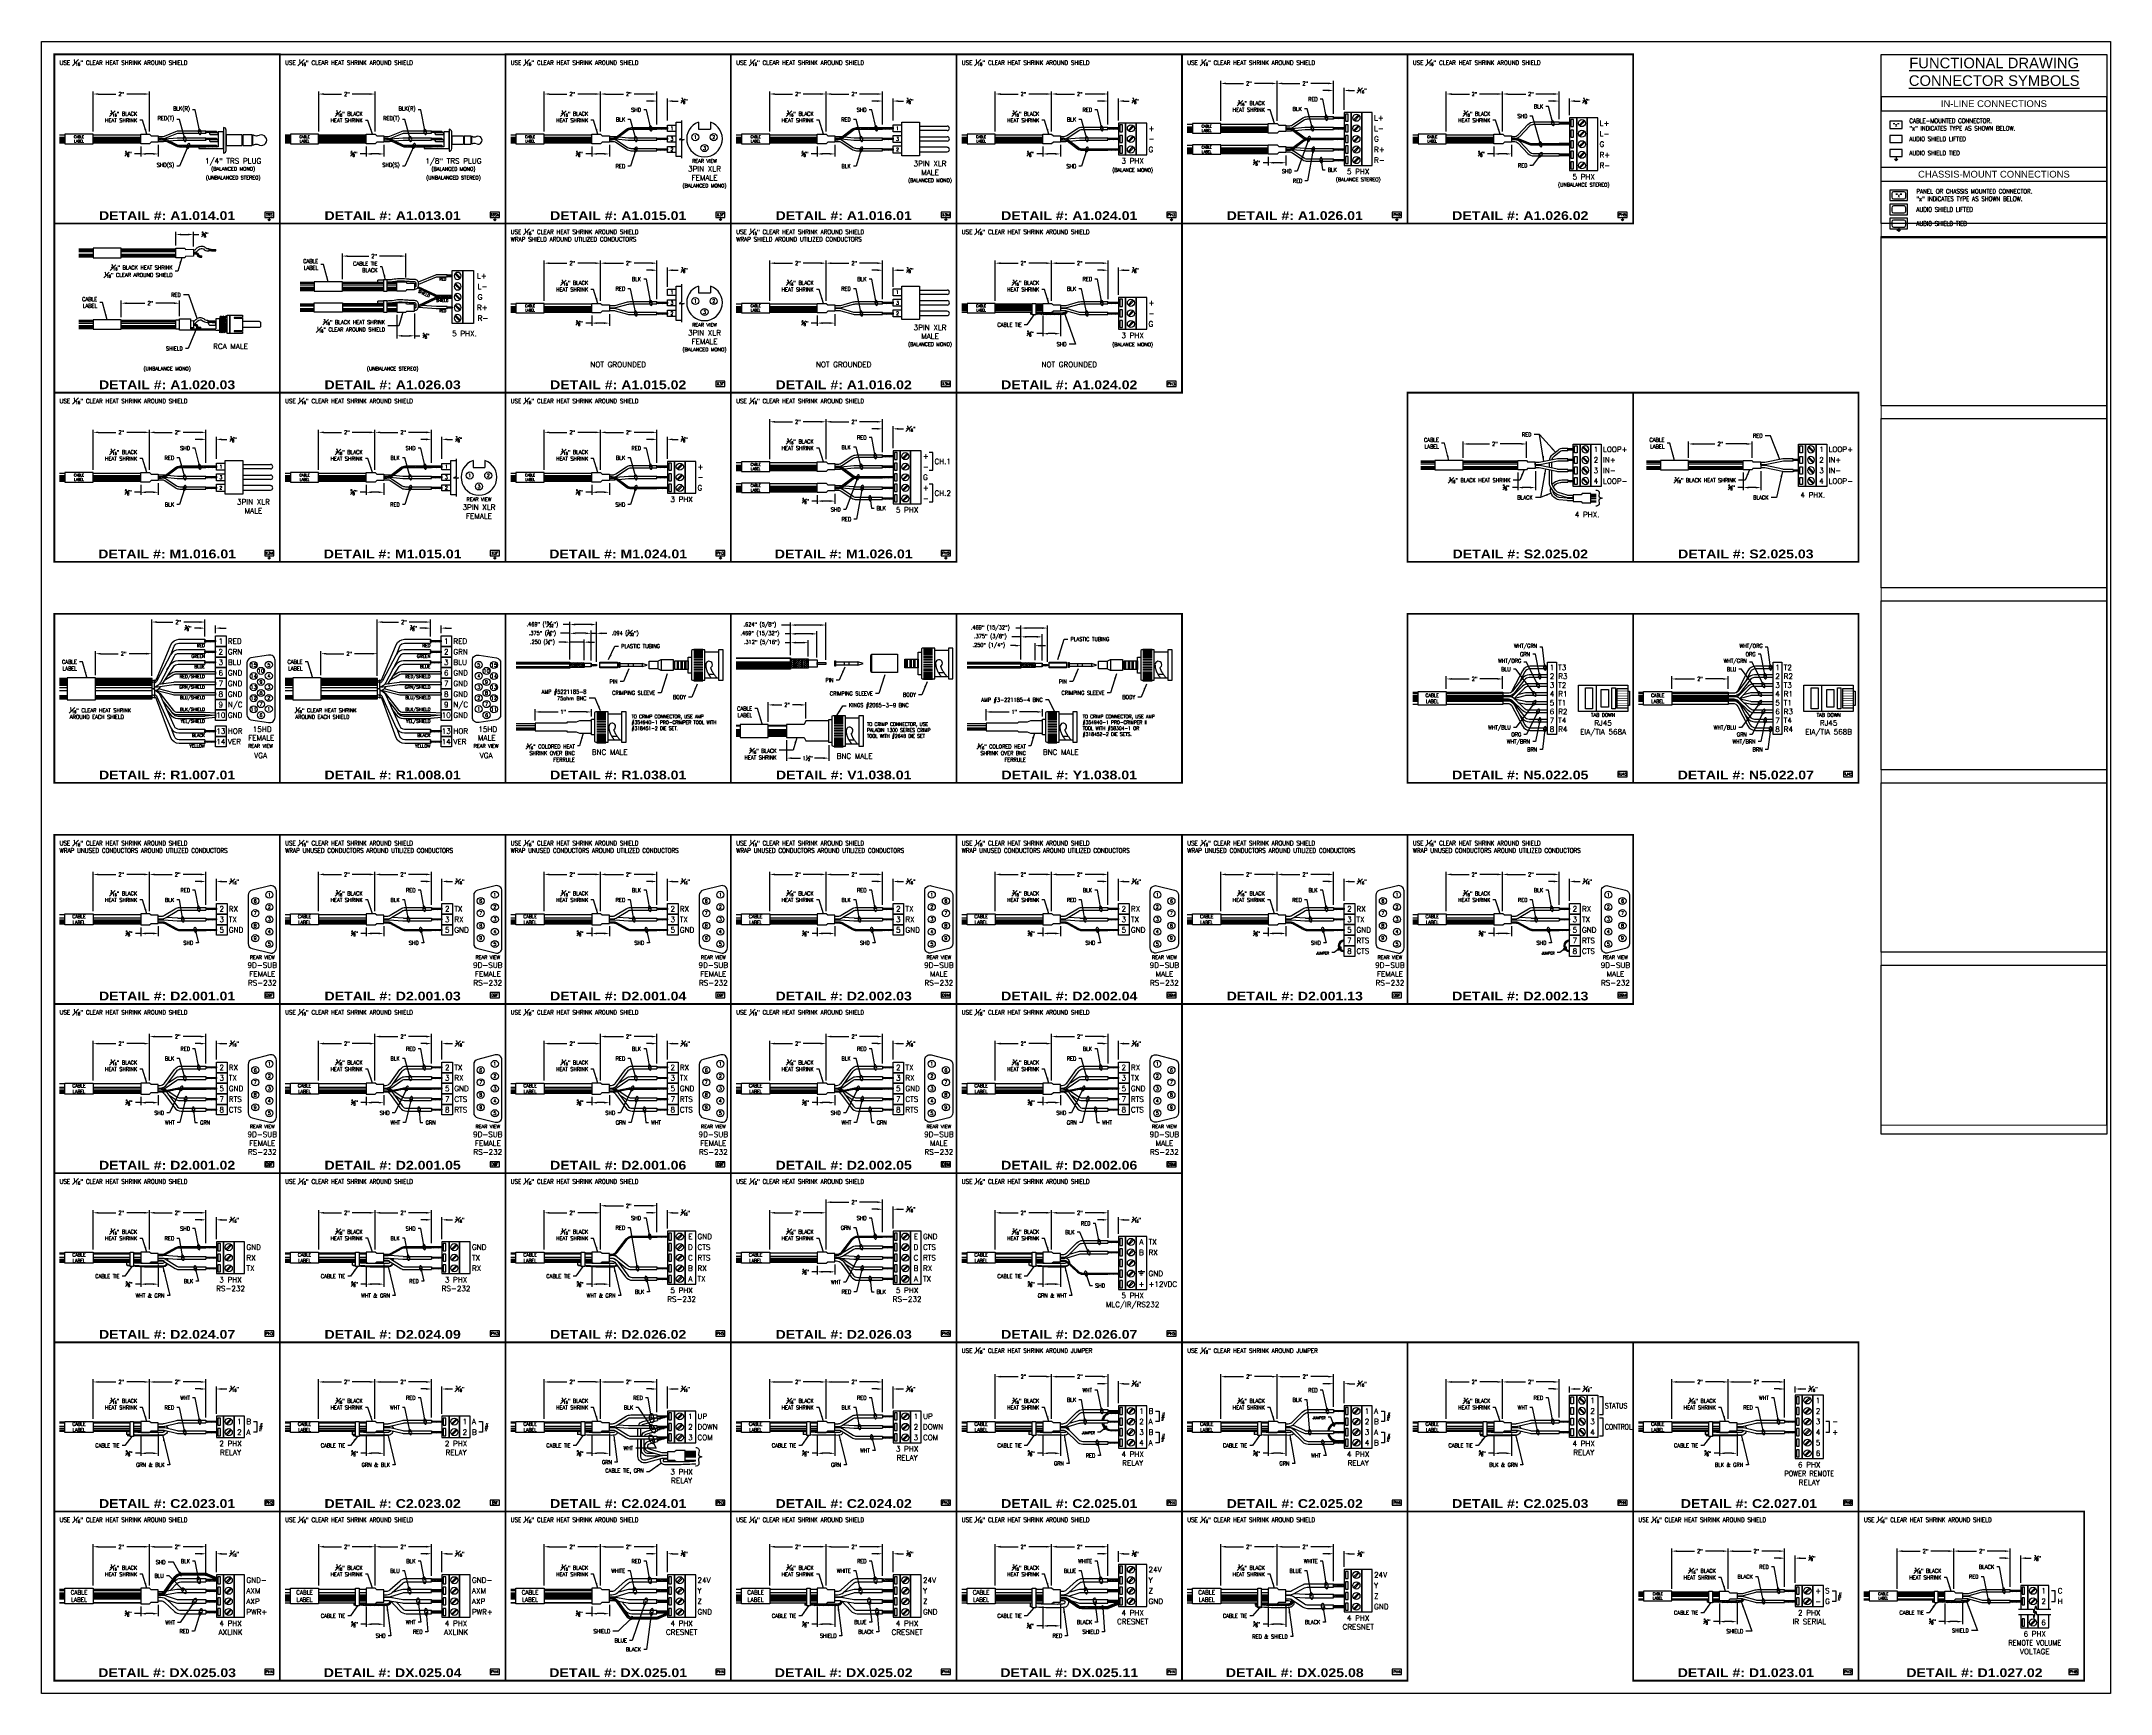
# Model space of a CAD drawing. Header units: inches. Extents: x 0 to 36.7, y 0 to 29.3.
import ezdxf
from ezdxf.enums import TextEntityAlignment as Align

# ---------------------------------------------------------------- set-up
doc = ezdxf.new("R2010")
doc.units = ezdxf.units.IN
doc.header["$MEASUREMENT"] = 0
for name, color, linetype in [('Bitmap', 7, 'Continuous'), ('BLACK', 7, 'Continuous'), ('BLACK-SHIELD', 7, 'Continuous'), ('BLUE', 172, 'Continuous'), ('BLUE-SHIELD', 7, 'Continuous'), ('BROWN', 46, 'Continuous'), ('CABLE', 7, 'Continuous'), ('CONDUCTOR', 7, 'Continuous'), ('CONN', 7, 'Continuous'), ('CONN-TXT', 7, 'Continuous'), ('GREEN', 94, 'Continuous'), ('GREEN-SHIELD', 7, 'Continuous'), ('GRID', 7, 'Continuous'), ('HEAT SHRINK', 7, 'Continuous'), ('JUMPER', 7, 'Continuous'), ('LABEL', 7, 'Continuous'), ('ORANGE', 30, 'Continuous'), ('RED', 12, 'Continuous'), ('RED-SHIELD', 7, 'Continuous'), ('SHIELD', 7, 'Continuous'), ('TABLE', 7, 'Continuous'), ('TEXT-MEDIUM', 7, 'Continuous'), ('WHITE', 7, 'Continuous'), ('WHITE-BLUE', 7, 'Continuous'), ('WHITE-BROWN', 7, 'Continuous'), ('WHITE-GREEN', 7, 'Continuous'), ('WHITE-ORANGE', 7, 'Continuous'), ('YELLOW', 54, 'Continuous'), ('YELLOW-SHIELD', 7, 'Continuous')]:
    doc.layers.add(name, color=color, linetype=linetype)
doc.styles.add('Arial Black', font='')
doc.styles.add('CONNECTOR', font='SIMPLEX.shx', dxfattribs={"width": 0.75, "height": 0.0625})
doc.styles.add('NARROW', font='ROMANS.shx', dxfattribs={"width": 0.8})
doc.styles.add('ROMANS', font='romans', dxfattribs={"width": 0.875})
doc.styles.get("Standard").update_dxf_attribs({"font": 'arial.ttf'})
doc.styles.add('SWISS-L', font='swiss-l.shx')
doc.styles.get('Arial Black').set_extended_font_data('Arial Black')
doc.dimstyles.new('CONN2', dxfattribs={"dimscale": 0.75, "dimtxt": 0.09375, "dimasz": 0.125, "dimexe": 0.0625, "dimexo": 0.0625, "dimgap": 0.0625, "dimtad": 0, "dimdec": 3, "dimzin": 4, "dimdsep": 46, "dimtxsty": 'ROMANS', "dimcen": 0.0625, "dimadec": 0, "dimazin": 0, "dimtfac": 1, "dimtdec": 3, "dimtofl": 0, "dimtmove": 0, "dimatfit": 3, "dimfxl": 1, "dimtolj": 1, "dimtzin": 0, "dimarcsym": 0})
pattern_1 = [(0, (0, -3), (0, 0.15), []), (0, (0, -2.95485), (0, 0.15), []), (0, (0, -2.92843), (0, 0.15), []), (0, (0, -2.90969), (0, 0.15), []), (0, (0, -2.89515), (0, 0.15), []), (0, (0, -2.88328), (0, 0.15), []), (0, (0, -2.87324), (0, 0.15), []), (0, (0, -2.86454), (0, 0.15), []), (0, (0, -2.85686), (0, 0.15), [])]
pattern_2 = [(345, (73.2413, -30.764734), (0.004852857, 0.0181111092), [])]
pattern_3 = [(345, (73.2413, -30.577234), (0.004852857, 0.0181111092), [])]
pattern_4 = [(345, (73.2413, -30.952234), (0.004852857, 0.0181111092), [])]
pattern_5 = [(0, (-78, -39.5), (0, 0.2), []), (0, (-78, -39.4398), (0, 0.2), []), (0, (-78, -39.40458), (0, 0.2), []), (0, (-78, -39.37959), (0, 0.2), []), (0, (-78, -39.3602), (0, 0.2), []), (0, (-78, -39.34437), (0, 0.2), []), (0, (-78, -39.33098), (0, 0.2), []), (0, (-78, -39.31938), (0, 0.2), []), (0, (-78, -39.30915), (0, 0.2), [])]
pattern_6 = [(0, (0, -3.1875), (0, 0.15), []), (0, (0, -3.14235), (0, 0.15), []), (0, (0, -3.11593), (0, 0.15), []), (0, (0, -3.09719), (0, 0.15), []), (0, (0, -3.08265), (0, 0.15), []), (0, (0, -3.07078), (0, 0.15), []), (0, (0, -3.06074), (0, 0.15), []), (0, (0, -3.05204), (0, 0.15), []), (0, (0, -3.04436), (0, 0.15), [])]
pattern_7 = [(345, (73.2413, -30.952234), (0.004852857, 0.0181111092), [])]
pattern_8 = [(345, (73.2413, -31.139734), (0.004852857, 0.0181111092), [])]
pattern_9 = [(0, (0, -2.8125), (0, 0.15), []), (0, (0, -2.76735), (0, 0.15), []), (0, (0, -2.74093), (0, 0.15), []), (0, (0, -2.72219), (0, 0.15), []), (0, (0, -2.70765), (0, 0.15), []), (0, (0, -2.69578), (0, 0.15), []), (0, (0, -2.68574), (0, 0.15), []), (0, (0, -2.67704), (0, 0.15), []), (0, (0, -2.66936), (0, 0.15), [])]
pattern_10 = [(345, (73.2413, -30.389734), (0.004852857, 0.0181111092), [])]
pattern_11 = [(15, (153.009971, -1.09375), (0.004852857, -0.0181111092), [])]
pattern_12 = [(180, (4, 0), (0, 0.3), []), (180, (4, 0.0903), (0, 0.3), []), (180, (4, 0.14314), (0, 0.3), []), (180, (4, 0.18062), (0, 0.3), []), (180, (4, 0.2097), (0, 0.3), []), (180, (4, 0.23345), (0, 0.3), []), (180, (4, 0.25353), (0, 0.3), []), (180, (4, 0.27093), (0, 0.3), []), (180, (4, 0.28627), (0, 0.3), [])]
pattern_13 = [(15, (153.009971, -1), (0.004852857, -0.0181111092), [])]
pattern_14 = [(165, (0, 0.132246), (-0.00485286, -0.01811111), [])]
pattern_15 = [(345, (-15.667255, 52.470518), (0.004852857, 0.018111109), [])]
pattern_16 = [(345, (-15.667255, 52.658018), (0.004852857, 0.018111109), [])]
pattern_17 = [(180, (0.09375, 1.4175), (-2e-17, -0.2), []), (180, (0.09375, 1.3573), (-2e-17, -0.2), []), (180, (0.09375, 1.32208), (-2e-17, -0.2), []), (180, (0.09375, 1.29709), (-2e-17, -0.2), []), (180, (0.09375, 1.2777), (-2e-17, -0.2), []), (180, (0.09375, 1.26187), (-2e-17, -0.2), []), (180, (0.09375, 1.24848), (-2e-17, -0.2), []), (180, (0.09375, 1.23688), (-2e-17, -0.2), []), (180, (0.09375, 1.22665), (-2e-17, -0.2), [])]
pattern_18 = [(345, (-15.667255, 52.470518), (0.004852857, 0.018111109), [])]
pattern_19 = [(345, (-15.667255, 52.658018), (0.004852857, 0.018111109), [])]
pattern_20 = [(345, (1.84375, 1.30245), (0.00485286, 0.0181111), [])]
pattern_21 = [(180, (0.09375, 1.4175), (-2e-17, -0.2), []), (180, (0.09375, 1.3573), (-2e-17, -0.2), []), (180, (0.09375, 1.32208), (-2e-17, -0.2), []), (180, (0.09375, 1.29709), (-2e-17, -0.2), []), (180, (0.09375, 1.2777), (-2e-17, -0.2), []), (180, (0.09375, 1.26187), (-2e-17, -0.2), []), (180, (0.09375, 1.24848), (-2e-17, -0.2), []), (180, (0.09375, 1.23688), (-2e-17, -0.2), []), (180, (0.09375, 1.22665), (-2e-17, -0.2), [])]
pattern_22 = [(345, (1.84375, 1.30245), (0.00485286, 0.0181111), [])]
pattern_23 = [(180, (0.09375, 1.4175), (-2e-17, -0.2), []), (180, (0.09375, 1.3573), (-2e-17, -0.2), []), (180, (0.09375, 1.32208), (-2e-17, -0.2), []), (180, (0.09375, 1.29709), (-2e-17, -0.2), []), (180, (0.09375, 1.2777), (-2e-17, -0.2), []), (180, (0.09375, 1.26187), (-2e-17, -0.2), []), (180, (0.09375, 1.24848), (-2e-17, -0.2), []), (180, (0.09375, 1.23688), (-2e-17, -0.2), []), (180, (0.09375, 1.22665), (-2e-17, -0.2), [])]
pattern_24 = [(345, (-15.667255, 52.658018), (0.004852857, 0.018111109), [])]
pattern_25 = [(345, (-15.667255, 52.845518), (0.004852857, 0.018111109), [])]
pattern_26 = [(345, (-15.667255, 52.095518), (0.004852857, 0.018111109), [])]
pattern_27 = [(345, (-15.667255, 52.283018), (0.004852857, 0.018111109), [])]
pattern_28 = [(345, (1.84375, 1.438857), (0.00485286, 0.0181111), [])]
pattern_29 = [(180, (0.09375, 1.4175), (-2e-17, -0.2), []), (180, (0.09375, 1.3573), (-2e-17, -0.2), []), (180, (0.09375, 1.32208), (-2e-17, -0.2), []), (180, (0.09375, 1.29709), (-2e-17, -0.2), []), (180, (0.09375, 1.2777), (-2e-17, -0.2), []), (180, (0.09375, 1.26187), (-2e-17, -0.2), []), (180, (0.09375, 1.24848), (-2e-17, -0.2), []), (180, (0.09375, 1.23688), (-2e-17, -0.2), []), (180, (0.09375, 1.22665), (-2e-17, -0.2), [])]
pattern_30 = [(345, (1.84375, 1.438857), (0.00485286, 0.0181111), [])]
pattern_31 = [(180, (0.09375, 1.4175), (-2e-17, -0.2), []), (180, (0.09375, 1.3573), (-2e-17, -0.2), []), (180, (0.09375, 1.32208), (-2e-17, -0.2), []), (180, (0.09375, 1.29709), (-2e-17, -0.2), []), (180, (0.09375, 1.2777), (-2e-17, -0.2), []), (180, (0.09375, 1.26187), (-2e-17, -0.2), []), (180, (0.09375, 1.24848), (-2e-17, -0.2), []), (180, (0.09375, 1.23688), (-2e-17, -0.2), []), (180, (0.09375, 1.22665), (-2e-17, -0.2), [])]
pattern_32 = [(345, (-15.667255, 52.470518), (0.004852857, 0.018111109), [])]
pattern_33 = [(345, (-15.667255, 52.658018), (0.004852857, 0.018111109), [])]
pattern_34 = [(345, (1.84375, 1.30245), (0.00485286, 0.0181111), [])]
pattern_35 = [(345, (-4, 7e-15), (0.004852857, 0.01811111), [])]
pattern_36 = [(345, (-15.667255, 52.751768), (0.004852857, 0.018111109), [])]
pattern_37 = [(180, (4.47968, -7e-15), (-2e-17, -0.2), []), (180, (4.47968, -0.0602), (-2e-17, -0.2), []), (180, (4.47968, -0.09542), (-2e-17, -0.2), []), (180, (4.47968, -0.12041), (-2e-17, -0.2), []), (180, (4.47968, -0.1398), (-2e-17, -0.2), []), (180, (4.47968, -0.15563), (-2e-17, -0.2), []), (180, (4.47968, -0.16902), (-2e-17, -0.2), []), (180, (4.47968, -0.18062), (-2e-17, -0.2), []), (180, (4.47968, -0.19085), (-2e-17, -0.2), [])]
pattern_38 = [(345, (-15.667255, 52.189268), (0.004852857, 0.018111109), [])]
pattern_39 = [(345, (-15.667255, 52.470518), (0.004852857, 0.018111109), [])]
pattern_40 = [(345, (-15.667255, 52.658018), (0.004852857, 0.018111109), [])]
pattern_41 = [(345, (-15.667255, 52.283018), (0.004852857, 0.018111109), [])]
pattern_42 = [(345, (-15.667255, 52.376768), (0.004852857, 0.018111109), [])]
pattern_43 = [(345, (-15.667255, 52.564268), (0.004852857, 0.018111109), [])]
pattern_44 = [(180, (4.47968, 0), (-2e-17, -0.2), []), (180, (4.47968, -0.0602), (-2e-17, -0.2), []), (180, (4.47968, -0.09542), (-2e-17, -0.2), []), (180, (4.47968, -0.12041), (-2e-17, -0.2), []), (180, (4.47968, -0.1398), (-2e-17, -0.2), []), (180, (4.47968, -0.15563), (-2e-17, -0.2), []), (180, (4.47968, -0.16902), (-2e-17, -0.2), []), (180, (4.47968, -0.18062), (-2e-17, -0.2), []), (180, (4.47968, -0.19085), (-2e-17, -0.2), [])]
pattern_45 = [(345, (73.2413, -30.858484), (0.004852857, 0.0181111092), [])]
pattern_46 = [(345, (73.2413, -30.670984), (0.004852857, 0.0181111092), [])]
pattern_47 = [(0, (3.14062, -0.71875), (0, 0.15), []), (0, (3.14062, -0.6736), (0, 0.15), []), (0, (3.14062, -0.64718), (0, 0.15), []), (0, (3.14062, -0.62844), (0, 0.15), []), (0, (3.14062, -0.6139), (0, 0.15), []), (0, (3.14062, -0.60203), (0, 0.15), []), (0, (3.14062, -0.59199), (0, 0.15), []), (0, (3.14062, -0.58329), (0, 0.15), []), (0, (3.14062, -0.57561), (0, 0.15), [])]
pattern_48 = [(180, (0, 0), (-3e-17, -0.21), []), (180, (-8e-18, -0.06322), (-3e-17, -0.21), []), (180, (-1e-17, -0.1002), (-3e-17, -0.21), []), (180, (-2e-17, -0.12643), (-3e-17, -0.21), []), (180, (-2e-17, -0.14678), (-3e-17, -0.21), []), (180, (-2e-17, -0.16341), (-3e-17, -0.21), []), (180, (-2e-17, -0.17747), (-3e-17, -0.21), []), (180, (-2e-17, -0.18965), (-3e-17, -0.21), []), (180, (-2e-17, -0.2004), (-3e-17, -0.21), [])]
pattern_49 = [(345, (0, -0.1875), (0.00485286, 0.01811111), [])]
pattern_50 = [(345, (0, -0.375), (0.00485286, 0.01811111), [])]
pattern_51 = [(180, (3.17188, 0.5932), (-3e-17, -0.21), []), (180, (3.17188, 0.53), (-3e-17, -0.21), []), (180, (3.17188, 0.49301), (-3e-17, -0.21), []), (180, (3.17188, 0.46678), (-3e-17, -0.21), []), (180, (3.17188, 0.44643), (-3e-17, -0.21), []), (180, (3.17188, 0.4298), (-3e-17, -0.21), []), (180, (3.17188, 0.41574), (-3e-17, -0.21), []), (180, (3.17188, 0.40356), (-3e-17, -0.21), []), (180, (3.17188, 0.39282), (-3e-17, -0.21), [])]
pattern_52 = [(345, (-15.667255, 52.095518), (0.004852857, 0.018111109), [])]
pattern_53 = [(345, (1.84375, 1.541043), (0.00485286, 0.0181111), [])]
pattern_54 = [(7e-15, (8.33463, -37.33643), (0, 0.15), []), (7e-15, (8.33463, -37.29128), (0, 0.15), []), (7e-15, (8.33463, -37.26486), (0, 0.15), []), (7e-15, (8.33463, -37.24612), (0, 0.15), []), (7e-15, (8.33463, -37.23159), (0, 0.15), []), (7e-15, (8.33463, -37.21971), (0, 0.15), []), (7e-15, (8.33463, -37.20967), (0, 0.15), []), (7e-15, (8.33463, -37.20097), (0, 0.15), []), (7e-15, (8.33463, -37.1933), (0, 0.15), [])]
pattern_55 = [(165, (0, -0.1875), (-0.00485286, -0.01811111), [])]

# ---------------------------------------------------------------- blocks, each defined once
blk = doc.blocks.new('input-g')
blk.add_lwpolyline([(-0.21875, -0.0625), (0, -0.0625), (0, 0.0625), (-0.21875, 0.0625)], close=True)
for points in [[(-0.140625, -0.109375), (-0.078125, -0.109375), (-0.109375, -0.140625), (-0.140625, -0.109375)], [(-0.109375, -0.0625), (-0.109375, -0.109375)]]:
    blk.add_lwpolyline(points)
at = {"style": 'CONNECTOR', "width": 0.75}
blk.add_attdef('CONNECTOR', text='', height=0.0625, dxfattribs=at).set_placement((-0.109375, 0), align=Align.MIDDLE)
blk = doc.blocks.new('*D94')
at = {"layer": 'CONN-TXT', "color": 0, "lineweight": -2, "transparency": 16777216}
for p, q in [((0.688, 1.631), (0.688, 2.344)), ((0.781, 2.297), (1.092, 2.297)), ((1.594, 2.297), (1.283, 2.297)), ((1.688, 1.631), (1.688, 2.344))]:
    blk.add_line(p, q, dxfattribs=at)
at = {"layer": 'CONN-TXT', "color": 0, "transparency": 16777216}
for points in [[(0.781, 2.312), (0.781, 2.281), (0.688, 2.297)], [(1.594, 2.312), (1.594, 2.281), (1.688, 2.297)]]:
    blk.add_solid(points, dxfattribs=at)
at = {"layer": 'Defpoints', "color": 0, "transparency": 16777216}
for p in [(0.688, 2.297), (0.688, 1.585), (1.688, 1.585)]:
    blk.add_point(p, dxfattribs=at)
at = {"layer": 'CONN-TXT', "color": 0, "transparency": 16777216, "insert": (1.188, 2.297), "char_height": 0.0703, "attachment_point": 5, "style": 'ROMANS'}
blk.add_mtext('\\A1;2"', dxfattribs=at)
blk = doc.blocks.new('*D95')
at = {"layer": 'CONN-TXT', "color": 0, "lineweight": -2, "transparency": 16777216}
for p, q in [((1.531, 1.234), (1.424, 1.234)), ((1.531, 1.368), (1.531, 1.188)), ((1.75, 1.234), (1.625, 1.234)), ((1.844, 1.394), (1.844, 1.188))]:
    blk.add_line(p, q, dxfattribs=at)
at = {"layer": 'CONN-TXT', "color": 0, "transparency": 16777216}
for points in [[(1.625, 1.25), (1.625, 1.219), (1.531, 1.234)], [(1.75, 1.25), (1.75, 1.219), (1.844, 1.234)]]:
    blk.add_solid(points, dxfattribs=at)
at = {"layer": 'Defpoints', "color": 0, "transparency": 16777216}
for p in [(1.531, 1.415), (1.531, 1.234), (1.844, 1.441)]:
    blk.add_point(p, dxfattribs=at)
at = {"layer": 'CONN-TXT', "color": 0, "transparency": 16777216, "insert": (1.313, 1.234), "char_height": 0.07031, "attachment_point": 5, "style": 'ROMANS'}
blk.add_mtext('\\A1;{\\H0.7x;\\S5#8;}"', dxfattribs=at)
blk = doc.blocks.new('ELLIPSE')
at = {"color": 0, "extrusion": (0, 0, -1)}
blk.add_ellipse((0, 0), major_axis=(1, 0), ratio=0.5, dxfattribs=at)
blk = doc.blocks.new('1-4 TRS plug')
at = {"layer": 'CONN'}
blk.add_lwpolyline([(0, 0.125), (-0.094, 0.125), (-0.094, -0.141), (-0.438, -0.141), (-0.438, -0.172), (0, -0.172)], close=True, dxfattribs=at)
for points in [[(-0.094, 0.078), (-0.094, 0.109), (-0.25, 0.109), (-0.25, 0.097, 0.414214), (-0.231, 0.078)], [(0, 0.203), (0, -0.25), (0, -0.25, 0.414214), (0.047, -0.203), (0.047, 0.156, 0.414214), (0, 0.203)], [(-0.094, -0.047), (-0.094, -0.016), (-0.25, -0.016), (-0.25, -0.028, 0.414214), (-0.231, -0.047)]]:
    blk.add_lwpolyline(points, format="xyb", close=True, dxfattribs=at)
for points in [[(0.328, 0.07), (0.047, 0.07), (0.047, -0.117), (0.328, -0.117)], [(0.328, 0.07), (0.328, -0.117)], [(0.328, 0.055), (0.344, 0.055)], [(0.5, 0.07), (0.344, 0.07)], [(0.344, 0.07), (0.344, -0.117)], [(0.5, 0.07), (0.5, -0.117)], [(0.5, 0.055), (0.516, 0.055)], [(0.516, 0.07), (0.516, -0.117)], [(-0.438, -0.172), (0, -0.172)], [(0.328, -0.102), (0.344, -0.102)], [(0.344, -0.117), (0.5, -0.117)], [(0.5, -0.102), (0.516, -0.102)]]:
    blk.add_lwpolyline(points, dxfattribs=at)
for points in [[(0.638, 0.064), (0.603, 0.053, -0.159014), (0.564, 0.054), (0.516, 0.07)], [(0.638, -0.111), (0.603, -0.1, 0.159014), (0.564, -0.101), (0.516, -0.117)]]:
    blk.add_lwpolyline(points, format="xyb", dxfattribs=at)
blk.add_arc((0.672, -0.023), 0.0938, 248.9097, 111.0903, dxfattribs=at)
blk = doc.blocks.new('TERM-F')
for points in [[(-0.051, -0.037), (0.037, 0.051)], [(-0.037, -0.051), (0.051, 0.037)]]:
    blk.add_lwpolyline(points)
blk.add_circle((0, 0), 0.0625)
blk = doc.blocks.new('*D261')
at = {"layer": 'CONN-TXT', "color": 0, "lineweight": -2, "transparency": 16777216}
for p, q in [((1.687, 1.631), (1.687, 2.344)), ((1.781, 2.297), (2.092, 2.297)), ((2.594, 2.297), (2.283, 2.297)), ((2.687, 1.755), (2.687, 2.344))]:
    blk.add_line(p, q, dxfattribs=at)
at = {"layer": 'CONN-TXT', "color": 0, "transparency": 16777216}
for points in [[(1.781, 2.312), (1.781, 2.281), (1.687, 2.297)], [(2.594, 2.312), (2.594, 2.281), (2.687, 2.297)]]:
    blk.add_solid(points, dxfattribs=at)
at = {"layer": 'Defpoints', "color": 0, "transparency": 16777216}
for p in [(1.687, 2.297), (1.687, 1.585), (2.687, 1.708)]:
    blk.add_point(p, dxfattribs=at)
at = {"layer": 'CONN-TXT', "color": 0, "transparency": 16777216, "insert": (2.187, 2.297), "char_height": 0.0703, "attachment_point": 5, "style": 'ROMANS'}
blk.add_mtext('\\A1;2"', dxfattribs=at)
blk = doc.blocks.new('*D262')
at = {"layer": 'CONN-TXT', "color": 0, "lineweight": -2, "transparency": 16777216}
for p, q in [((0.687, 1.631), (0.687, 2.344)), ((0.781, 2.297), (1.092, 2.297)), ((1.594, 2.297), (1.283, 2.297)), ((1.687, 1.631), (1.687, 2.344))]:
    blk.add_line(p, q, dxfattribs=at)
at = {"layer": 'CONN-TXT', "color": 0, "transparency": 16777216}
for points in [[(0.781, 2.312), (0.781, 2.281), (0.687, 2.297)], [(1.594, 2.312), (1.594, 2.281), (1.687, 2.297)]]:
    blk.add_solid(points, dxfattribs=at)
at = {"layer": 'Defpoints', "color": 0, "transparency": 16777216}
for p in [(0.687, 2.297), (0.687, 1.585), (1.687, 1.585)]:
    blk.add_point(p, dxfattribs=at)
at = {"layer": 'CONN-TXT', "color": 0, "transparency": 16777216, "insert": (1.187, 2.297), "char_height": 0.0703, "attachment_point": 5, "style": 'ROMANS'}
blk.add_mtext('\\A1;2"', dxfattribs=at)
blk = doc.blocks.new('*D263')
at = {"layer": 'CONN-TXT', "color": 0, "lineweight": -2, "transparency": 16777216}
for p, q in [((2.687, 1.755), (2.687, 2.219)), ((2.875, 1.828), (2.875, 2.219)), ((2.594, 2.172), (2.5, 2.172)), ((2.969, 2.172), (3.062, 2.172))]:
    blk.add_line(p, q, dxfattribs=at)
at = {"layer": 'CONN-TXT', "color": 0, "transparency": 16777216}
for points in [[(2.594, 2.188), (2.594, 2.156), (2.687, 2.172)], [(2.969, 2.188), (2.969, 2.156), (2.875, 2.172)]]:
    blk.add_solid(points, dxfattribs=at)
at = {"layer": 'Defpoints', "color": 0, "transparency": 16777216}
for p in [(2.875, 2.172), (2.687, 1.708), (2.875, 1.781)]:
    blk.add_point(p, dxfattribs=at)
at = {"layer": 'CONN-TXT', "color": 0, "transparency": 16777216, "insert": (3.174, 2.172), "char_height": 0.07031, "attachment_point": 5, "style": 'ROMANS'}
blk.add_mtext('\\A1;{\\H0.7x;\\S3#8;}"', dxfattribs=at)
blk = doc.blocks.new('*D264')
at = {"layer": 'BLACK', "color": 0, "lineweight": -2, "transparency": 16777216}
for p, q in [((1.531, 1.234), (1.424, 1.234)), ((1.531, 1.368), (1.531, 1.188)), ((1.75, 1.234), (1.625, 1.234)), ((1.844, 1.394), (1.844, 1.188))]:
    blk.add_line(p, q, dxfattribs=at)
at = {"layer": 'BLACK', "color": 0, "transparency": 16777216}
for points in [[(1.625, 1.25), (1.625, 1.219), (1.531, 1.234)], [(1.75, 1.25), (1.75, 1.219), (1.844, 1.234)]]:
    blk.add_solid(points, dxfattribs=at)
at = {"layer": 'Defpoints', "color": 0, "transparency": 16777216}
for p in [(1.531, 1.415), (1.531, 1.234), (1.844, 1.441)]:
    blk.add_point(p, dxfattribs=at)
at = {"layer": 'BLACK', "color": 0, "transparency": 16777216, "insert": (1.312, 1.234), "char_height": 0.07031, "attachment_point": 5, "style": 'ROMANS'}
blk.add_mtext('\\A1;{\\H0.7x;\\S5#8;}"', dxfattribs=at)
blk = doc.blocks.new('*D117')
at = {"layer": 'CONN-TXT', "color": 0, "lineweight": -2, "transparency": 16777216}
for p, q in [((1.687, 1.631), (1.687, 2.344)), ((1.781, 2.297), (2.092, 2.297)), ((2.594, 2.297), (2.283, 2.297)), ((2.687, 1.755), (2.687, 2.344))]:
    blk.add_line(p, q, dxfattribs=at)
at = {"layer": 'CONN-TXT', "color": 0, "transparency": 16777216}
for points in [[(1.781, 2.312), (1.781, 2.281), (1.687, 2.297)], [(2.594, 2.312), (2.594, 2.281), (2.687, 2.297)]]:
    blk.add_solid(points, dxfattribs=at)
at = {"layer": 'Defpoints', "color": 0, "transparency": 16777216}
for p in [(1.687, 2.297), (1.687, 1.585), (2.687, 1.708)]:
    blk.add_point(p, dxfattribs=at)
at = {"layer": 'CONN-TXT', "color": 0, "transparency": 16777216, "insert": (2.187, 2.297), "char_height": 0.0703, "attachment_point": 5, "style": 'ROMANS'}
blk.add_mtext('\\A1;2"', dxfattribs=at)
blk = doc.blocks.new('*D118')
at = {"layer": 'CONN-TXT', "color": 0, "lineweight": -2, "transparency": 16777216}
for p, q in [((0.687, 1.631), (0.687, 2.344)), ((0.781, 2.297), (1.092, 2.297)), ((1.594, 2.297), (1.283, 2.297)), ((1.687, 1.631), (1.687, 2.344))]:
    blk.add_line(p, q, dxfattribs=at)
at = {"layer": 'CONN-TXT', "color": 0, "transparency": 16777216}
for points in [[(0.781, 2.312), (0.781, 2.281), (0.687, 2.297)], [(1.594, 2.312), (1.594, 2.281), (1.687, 2.297)]]:
    blk.add_solid(points, dxfattribs=at)
at = {"layer": 'Defpoints', "color": 0, "transparency": 16777216}
for p in [(0.687, 2.297), (0.687, 1.585), (1.687, 1.585)]:
    blk.add_point(p, dxfattribs=at)
at = {"layer": 'CONN-TXT', "color": 0, "transparency": 16777216, "insert": (1.187, 2.297), "char_height": 0.0703, "attachment_point": 5, "style": 'ROMANS'}
blk.add_mtext('\\A1;2"', dxfattribs=at)
blk = doc.blocks.new('*D119')
at = {"layer": 'CONN-TXT', "color": 0, "lineweight": -2, "transparency": 16777216}
for p, q in [((2.687, 1.755), (2.687, 2.219)), ((2.875, 1.828), (2.875, 2.219)), ((2.594, 2.172), (2.5, 2.172)), ((2.969, 2.172), (3.062, 2.172))]:
    blk.add_line(p, q, dxfattribs=at)
at = {"layer": 'CONN-TXT', "color": 0, "transparency": 16777216}
for points in [[(2.594, 2.188), (2.594, 2.156), (2.687, 2.172)], [(2.969, 2.188), (2.969, 2.156), (2.875, 2.172)]]:
    blk.add_solid(points, dxfattribs=at)
at = {"layer": 'Defpoints', "color": 0, "transparency": 16777216}
for p in [(2.875, 2.172), (2.687, 1.708), (2.875, 1.781)]:
    blk.add_point(p, dxfattribs=at)
at = {"layer": 'CONN-TXT', "color": 0, "transparency": 16777216, "insert": (3.174, 2.172), "char_height": 0.07031, "attachment_point": 5, "style": 'ROMANS'}
blk.add_mtext('\\A1;{\\H0.7x;\\S3#8;}"', dxfattribs=at)
blk = doc.blocks.new('*D120')
at = {"layer": 'CONN-TXT', "color": 0, "lineweight": -2, "transparency": 16777216}
for p, q in [((1.531, 1.234), (1.424, 1.234)), ((1.531, 1.368), (1.531, 1.188)), ((1.75, 1.234), (1.625, 1.234)), ((1.844, 1.394), (1.844, 1.188))]:
    blk.add_line(p, q, dxfattribs=at)
at = {"layer": 'CONN-TXT', "color": 0, "transparency": 16777216}
for points in [[(1.625, 1.25), (1.625, 1.219), (1.531, 1.234)], [(1.75, 1.25), (1.75, 1.219), (1.844, 1.234)]]:
    blk.add_solid(points, dxfattribs=at)
at = {"layer": 'Defpoints', "color": 0, "transparency": 16777216}
for p in [(1.531, 1.415), (1.531, 1.234), (1.844, 1.441)]:
    blk.add_point(p, dxfattribs=at)
at = {"layer": 'CONN-TXT', "color": 0, "transparency": 16777216, "insert": (1.312, 1.234), "char_height": 0.07031, "attachment_point": 5, "style": 'ROMANS'}
blk.add_mtext('\\A1;{\\H0.7x;\\S5#8;}"', dxfattribs=at)
blk = doc.blocks.new('3 XLR male')
at = {"layer": 'CONN'}
for points in [[(0.156, 0.125), (0, 0.125), (0, 0.25), (0.156, 0.25)], [(0.156, -0.062), (0, -0.062), (0, 0.062), (0.156, 0.062)], [(0.156, -0.297), (0.156, 0.297), (0.469, 0.297), (0.469, -0.297), (0.156, -0.297)], [(0.469, 0.227), (0.961, 0.227)], [(0.961, 0.148), (0.469, 0.148)], [(0.469, 0.039), (0.961, 0.039)], [(0.156, -0.25), (0, -0.25), (0, -0.125), (0.156, -0.125)], [(0.961, -0.039), (0.469, -0.039)], [(0.961, -0.148), (0.469, -0.148)], [(0.469, -0.227), (0.961, -0.227)]]:
    blk.add_lwpolyline(points, dxfattribs=at)
for centre in [(0.961, 0.188), (0.961, 0), (0.961, -0.188)]:
    blk.add_arc(centre, 0.0391, 270, 90, dxfattribs=at)
at = {"layer": 'CONN-TXT', "style": 'ROMANS'}
for s, p in [('3', (0.078, 0)), ('1', (0.078, 0.188)), ('2', (0.078, -0.188))]:
    blk.add_text(s, height=0.0625, dxfattribs=at).set_placement(p, align=Align.MIDDLE)
blk = doc.blocks.new('*D7')
at = {"layer": 'CONN-TXT', "color": 0, "lineweight": -2, "transparency": 16777216}
for p, q in [((1.144, 2.746), (1.05, 2.746)), ((1.144, 2.187), (1.144, 2.793)), ((1.519, 2.746), (1.238, 2.746)), ((1.613, 2.148), (1.613, 2.793))]:
    blk.add_line(p, q, dxfattribs=at)
at = {"layer": 'CONN-TXT', "color": 0, "transparency": 16777216}
for points in [[(1.238, 2.762), (1.238, 2.731), (1.144, 2.746)], [(1.519, 2.762), (1.519, 2.731), (1.613, 2.746)]]:
    blk.add_solid(points, dxfattribs=at)
at = {"layer": 'Defpoints', "color": 0, "transparency": 16777216}
for p in [(1.144, 2.746), (1.144, 2.14), (1.613, 2.101)]:
    blk.add_point(p, dxfattribs=at)
at = {"layer": 'CONN-TXT', "color": 0, "transparency": 16777216, "insert": (0.6, 2.746), "char_height": 0.07031, "attachment_point": 5, "style": 'ROMANS'}
blk.add_mtext('\\A1;.469" (15/32")', dxfattribs=at)
blk = doc.blocks.new('*D8')
at = {"layer": 'CONN-TXT', "color": 0, "lineweight": -2, "transparency": 16777216}
for p, q in [((1.144, 2.59), (0.984, 2.59)), ((1.144, 2.187), (1.144, 2.637)), ((1.425, 2.59), (1.238, 2.59)), ((1.519, 2.171), (1.519, 2.637))]:
    blk.add_line(p, q, dxfattribs=at)
at = {"layer": 'CONN-TXT', "color": 0, "transparency": 16777216}
for points in [[(1.238, 2.606), (1.238, 2.575), (1.144, 2.59)], [(1.425, 2.606), (1.425, 2.575), (1.519, 2.59)]]:
    blk.add_solid(points, dxfattribs=at)
at = {"layer": 'Defpoints', "color": 0, "transparency": 16777216}
for p in [(1.144, 2.59), (1.144, 2.14), (1.519, 2.124)]:
    blk.add_point(p, dxfattribs=at)
at = {"layer": 'CONN-TXT', "color": 0, "transparency": 16777216, "insert": (0.601, 2.59), "char_height": 0.07031, "attachment_point": 5, "style": 'ROMANS'}
blk.add_mtext('\\A1;.375" (3/8")', dxfattribs=at)
blk = doc.blocks.new('*D9')
at = {"layer": 'CONN-TXT', "color": 0, "lineweight": -2, "transparency": 16777216}
for p, q in [((1.05, 2.434), (0.957, 2.434)), ((1.144, 2.187), (1.144, 2.481)), ((1.394, 2.179), (1.394, 2.481)), ((1.488, 2.434), (1.582, 2.434))]:
    blk.add_line(p, q, dxfattribs=at)
at = {"layer": 'CONN-TXT', "color": 0, "transparency": 16777216}
for points in [[(1.05, 2.45), (1.05, 2.418), (1.144, 2.434)], [(1.488, 2.45), (1.488, 2.418), (1.394, 2.434)]]:
    blk.add_solid(points, dxfattribs=at)
at = {"layer": 'Defpoints', "color": 0, "transparency": 16777216}
for p in [(1.144, 2.434), (1.144, 2.14), (1.394, 2.132)]:
    blk.add_point(p, dxfattribs=at)
at = {"layer": 'CONN-TXT', "color": 0, "transparency": 16777216, "insert": (0.573, 2.434), "char_height": 0.07031, "attachment_point": 5, "style": 'ROMANS'}
blk.add_mtext('\\A1;.250" (1/4")', dxfattribs=at)
blk = doc.blocks.new('*D10')
at = {"layer": 'CONN-TXT', "color": 0, "lineweight": -2, "transparency": 16777216}
for p, q in [((0.525, 1.107), (0.525, 1.306)), ((0.619, 1.259), (0.935, 1.259)), ((1.432, 1.259), (1.116, 1.259)), ((1.525, 1.179), (1.525, 1.306))]:
    blk.add_line(p, q, dxfattribs=at)
at = {"layer": 'CONN-TXT', "color": 0, "transparency": 16777216}
for points in [[(0.619, 1.274), (0.619, 1.243), (0.525, 1.259)], [(1.432, 1.274), (1.432, 1.243), (1.525, 1.259)]]:
    blk.add_solid(points, dxfattribs=at)
at = {"layer": 'Defpoints', "color": 0, "transparency": 16777216}
for p in [(1.525, 1.259), (1.525, 1.132, 0.27), (0.525, 1.061, 0.27)]:
    blk.add_point(p, dxfattribs=at)
at = {"layer": 'CONN-TXT', "color": 0, "transparency": 16777216, "insert": (1.025, 1.259), "char_height": 0.0703, "attachment_point": 5, "style": 'ROMANS'}
blk.add_mtext('\\A1;1"', dxfattribs=at)
blk = doc.blocks.new('*D12')
at = {"layer": 'CONN-TXT', "color": 0, "lineweight": -2, "transparency": 16777216}
for p, q in [((1.058, 2.8), (0.897, 2.8)), ((1.058, 2.264), (1.058, 2.847)), ((1.588, 2.8), (1.151, 2.8)), ((1.681, 2.18), (1.681, 2.847))]:
    blk.add_line(p, q, dxfattribs=at)
at = {"layer": 'CONN-TXT', "color": 0, "transparency": 16777216}
for points in [[(1.151, 2.815), (1.151, 2.784), (1.058, 2.8)], [(1.588, 2.815), (1.588, 2.784), (1.681, 2.8)]]:
    blk.add_solid(points, dxfattribs=at)
at = {"layer": 'Defpoints', "color": 0, "transparency": 16777216}
for p in [(1.058, 2.8), (1.058, 2.217), (1.681, 2.133)]:
    blk.add_point(p, dxfattribs=at)
at = {"layer": 'CONN-TXT', "color": 0, "transparency": 16777216, "insert": (0.513, 2.8), "char_height": 0.07031, "attachment_point": 5, "style": 'ROMANS'}
blk.add_mtext('\\A1;.624" (5/8")', dxfattribs=at)
blk = doc.blocks.new('*D13')
at = {"layer": 'CONN-TXT', "color": 0, "lineweight": -2, "transparency": 16777216}
for p, q in [((1.058, 2.643), (0.964, 2.643)), ((1.058, 2.264), (1.058, 2.69)), ((1.433, 2.643), (1.151, 2.643)), ((1.526, 2.224), (1.526, 2.69))]:
    blk.add_line(p, q, dxfattribs=at)
at = {"layer": 'CONN-TXT', "color": 0, "transparency": 16777216}
for points in [[(1.151, 2.659), (1.151, 2.628), (1.058, 2.643)], [(1.433, 2.659), (1.433, 2.628), (1.526, 2.643)]]:
    blk.add_solid(points, dxfattribs=at)
at = {"layer": 'Defpoints', "color": 0, "transparency": 16777216}
for p in [(1.058, 2.643), (1.058, 2.217), (1.526, 2.177)]:
    blk.add_point(p, dxfattribs=at)
at = {"layer": 'CONN-TXT', "color": 0, "transparency": 16777216, "insert": (0.513, 2.643), "char_height": 0.07031, "attachment_point": 5, "style": 'ROMANS'}
blk.add_mtext('\\A1;.469" (15/32")', dxfattribs=at)
blk = doc.blocks.new('*D14')
at = {"layer": 'CONN-TXT', "color": 0, "lineweight": -2, "transparency": 16777216}
for p, q in [((1.058, 2.487), (0.964, 2.487)), ((1.058, 2.264), (1.058, 2.534)), ((1.276, 2.487), (1.151, 2.487)), ((1.37, 2.244), (1.37, 2.534))]:
    blk.add_line(p, q, dxfattribs=at)
at = {"layer": 'CONN-TXT', "color": 0, "transparency": 16777216}
for points in [[(1.151, 2.503), (1.151, 2.472), (1.058, 2.487)], [(1.276, 2.503), (1.276, 2.472), (1.37, 2.487)]]:
    blk.add_solid(points, dxfattribs=at)
at = {"layer": 'Defpoints', "color": 0, "transparency": 16777216}
for p in [(1.058, 2.487), (1.058, 2.217), (1.37, 2.197)]:
    blk.add_point(p, dxfattribs=at)
at = {"layer": 'CONN-TXT', "color": 0, "transparency": 16777216, "insert": (0.547, 2.487), "char_height": 0.07031, "attachment_point": 5, "style": 'ROMANS'}
blk.add_mtext('\\A1;.312" (5/16")', dxfattribs=at)
blk = doc.blocks.new('*D15')
at = {"layer": 'CONN-TXT', "color": 0, "lineweight": -2, "transparency": 16777216}
for p, q in [((0.662, 1.084), (0.662, 1.43)), ((0.756, 1.383), (0.9, 1.383)), ((1.236, 1.383), (1.091, 1.383)), ((1.33, 1.145), (1.33, 1.43))]:
    blk.add_line(p, q, dxfattribs=at)
at = {"layer": 'CONN-TXT', "color": 0, "transparency": 16777216}
for points in [[(0.756, 1.399), (0.756, 1.368), (0.662, 1.383)], [(1.236, 1.399), (1.236, 1.368), (1.33, 1.383)]]:
    blk.add_solid(points, dxfattribs=at)
at = {"layer": 'Defpoints', "color": 0, "transparency": 16777216}
for p in [(0.662, 1.383), (0.662, 1.037, 0.27), (1.33, 1.099, 0.27)]:
    blk.add_point(p, dxfattribs=at)
at = {"layer": 'CONN-TXT', "color": 0, "transparency": 16777216, "insert": (0.996, 1.383), "char_height": 0.0703, "attachment_point": 5, "style": 'ROMANS'}
blk.add_mtext('\\A1;2"', dxfattribs=at)
blk = doc.blocks.new('*D16')
at = {"layer": 'CONN-TXT', "color": 0, "lineweight": -2, "transparency": 16777216}
for p, q in [((0.985, 0.76), (0.985, 0.392)), ((1.078, 0.439), (1.235, 0.439)), ((1.641, 0.439), (1.484, 0.439)), ((1.735, 0.671), (1.735, 0.392))]:
    blk.add_line(p, q, dxfattribs=at)
at = {"layer": 'CONN-TXT', "color": 0, "transparency": 16777216}
for points in [[(1.078, 0.455), (1.078, 0.424), (0.985, 0.439)], [(1.641, 0.455), (1.641, 0.424), (1.735, 0.439)]]:
    blk.add_solid(points, dxfattribs=at)
at = {"layer": 'Defpoints', "color": 0, "transparency": 16777216}
for p in [(0.985, 0.807, 0.27), (1.735, 0.718, 0.27), (1.735, 0.439)]:
    blk.add_point(p, dxfattribs=at)
at = {"layer": 'CONN-TXT', "color": 0, "transparency": 16777216, "insert": (1.36, 0.439), "char_height": 0.07031, "attachment_point": 5, "style": 'ROMANS'}
blk.add_mtext('\\A1;\\A1;1{\\H0.7x;\\S1#2;}"', dxfattribs=at)
blk = doc.blocks.new('*D245')
at = {"layer": 'CONN-TXT', "color": 0, "lineweight": -2, "transparency": 16777216}
for p, q in [((1.687, 1.631), (1.687, 2.344)), ((1.781, 2.297), (2.092, 2.297)), ((2.594, 2.297), (2.283, 2.297)), ((2.687, 1.755), (2.687, 2.344))]:
    blk.add_line(p, q, dxfattribs=at)
at = {"layer": 'CONN-TXT', "color": 0, "transparency": 16777216}
for points in [[(1.781, 2.312), (1.781, 2.281), (1.687, 2.297)], [(2.594, 2.312), (2.594, 2.281), (2.687, 2.297)]]:
    blk.add_solid(points, dxfattribs=at)
at = {"layer": 'Defpoints', "color": 0, "transparency": 16777216}
for p in [(1.687, 2.297), (1.687, 1.585), (2.687, 1.708)]:
    blk.add_point(p, dxfattribs=at)
at = {"layer": 'CONN-TXT', "color": 0, "transparency": 16777216, "insert": (2.187, 2.297), "char_height": 0.0703, "attachment_point": 5, "style": 'ROMANS'}
blk.add_mtext('\\A1;2"', dxfattribs=at)
blk = doc.blocks.new('*D246')
at = {"layer": 'CONN-TXT', "color": 0, "lineweight": -2, "transparency": 16777216}
for p, q in [((0.687, 1.631), (0.687, 2.344)), ((0.781, 2.297), (1.092, 2.297)), ((1.594, 2.297), (1.283, 2.297)), ((1.687, 1.631), (1.687, 2.344))]:
    blk.add_line(p, q, dxfattribs=at)
at = {"layer": 'CONN-TXT', "color": 0, "transparency": 16777216}
for points in [[(0.781, 2.312), (0.781, 2.281), (0.687, 2.297)], [(1.594, 2.312), (1.594, 2.281), (1.687, 2.297)]]:
    blk.add_solid(points, dxfattribs=at)
at = {"layer": 'Defpoints', "color": 0, "transparency": 16777216}
for p in [(0.687, 2.297), (0.687, 1.585), (1.687, 1.585)]:
    blk.add_point(p, dxfattribs=at)
at = {"layer": 'CONN-TXT', "color": 0, "transparency": 16777216, "insert": (1.187, 2.297), "char_height": 0.0703, "attachment_point": 5, "style": 'ROMANS'}
blk.add_mtext('\\A1;2"', dxfattribs=at)
blk = doc.blocks.new('*D247')
at = {"layer": 'CONN-TXT', "color": 0, "lineweight": -2, "transparency": 16777216}
for p, q in [((2.687, 1.755), (2.687, 2.219)), ((2.875, 1.828), (2.875, 2.219)), ((2.594, 2.172), (2.5, 2.172)), ((2.969, 2.172), (3.062, 2.172))]:
    blk.add_line(p, q, dxfattribs=at)
at = {"layer": 'CONN-TXT', "color": 0, "transparency": 16777216}
for points in [[(2.594, 2.188), (2.594, 2.156), (2.687, 2.172)], [(2.969, 2.188), (2.969, 2.156), (2.875, 2.172)]]:
    blk.add_solid(points, dxfattribs=at)
at = {"layer": 'Defpoints', "color": 0, "transparency": 16777216}
for p in [(2.875, 2.172), (2.687, 1.708), (2.875, 1.781)]:
    blk.add_point(p, dxfattribs=at)
at = {"layer": 'CONN-TXT', "color": 0, "transparency": 16777216, "insert": (3.174, 2.172), "char_height": 0.07031, "attachment_point": 5, "style": 'ROMANS'}
blk.add_mtext('\\A1;{\\H0.7x;\\S3#8;}"', dxfattribs=at)
blk = doc.blocks.new('*D248')
at = {"layer": 'BLACK', "color": 0, "lineweight": -2, "transparency": 16777216}
for p, q in [((1.531, 1.234), (1.424, 1.234)), ((1.531, 1.368), (1.531, 1.188)), ((1.75, 1.234), (1.625, 1.234)), ((1.844, 1.394), (1.844, 1.188))]:
    blk.add_line(p, q, dxfattribs=at)
at = {"layer": 'BLACK', "color": 0, "transparency": 16777216}
for points in [[(1.625, 1.25), (1.625, 1.219), (1.531, 1.234)], [(1.75, 1.25), (1.75, 1.219), (1.844, 1.234)]]:
    blk.add_solid(points, dxfattribs=at)
at = {"layer": 'Defpoints', "color": 0, "transparency": 16777216}
for p in [(1.531, 1.415), (1.531, 1.234), (1.844, 1.441)]:
    blk.add_point(p, dxfattribs=at)
at = {"layer": 'BLACK', "color": 0, "transparency": 16777216, "insert": (1.312, 1.234), "char_height": 0.07031, "attachment_point": 5, "style": 'ROMANS'}
blk.add_mtext('\\A1;{\\H0.7x;\\S5#8;}"', dxfattribs=at)
blk = doc.blocks.new('*D105')
at = {"layer": 'CONN-TXT', "color": 0, "lineweight": -2, "transparency": 16777216}
for p, q in [((1.687, 1.631), (1.687, 2.344)), ((1.781, 2.297), (2.092, 2.297)), ((2.594, 2.297), (2.283, 2.297)), ((2.687, 1.755), (2.687, 2.344))]:
    blk.add_line(p, q, dxfattribs=at)
at = {"layer": 'CONN-TXT', "color": 0, "transparency": 16777216}
for points in [[(1.781, 2.312), (1.781, 2.281), (1.687, 2.297)], [(2.594, 2.312), (2.594, 2.281), (2.687, 2.297)]]:
    blk.add_solid(points, dxfattribs=at)
at = {"layer": 'Defpoints', "color": 0, "transparency": 16777216}
for p in [(1.687, 2.297), (1.687, 1.585), (2.687, 1.708)]:
    blk.add_point(p, dxfattribs=at)
at = {"layer": 'CONN-TXT', "color": 0, "transparency": 16777216, "insert": (2.187, 2.297), "char_height": 0.0703, "attachment_point": 5, "style": 'ROMANS'}
blk.add_mtext('\\A1;2"', dxfattribs=at)
blk = doc.blocks.new('*D106')
at = {"layer": 'CONN-TXT', "color": 0, "lineweight": -2, "transparency": 16777216}
for p, q in [((0.687, 1.631), (0.687, 2.344)), ((0.781, 2.297), (1.092, 2.297)), ((1.594, 2.297), (1.283, 2.297)), ((1.687, 1.631), (1.687, 2.344))]:
    blk.add_line(p, q, dxfattribs=at)
at = {"layer": 'CONN-TXT', "color": 0, "transparency": 16777216}
for points in [[(0.781, 2.312), (0.781, 2.281), (0.687, 2.297)], [(1.594, 2.312), (1.594, 2.281), (1.687, 2.297)]]:
    blk.add_solid(points, dxfattribs=at)
at = {"layer": 'Defpoints', "color": 0, "transparency": 16777216}
for p in [(0.687, 2.297), (0.687, 1.585), (1.687, 1.585)]:
    blk.add_point(p, dxfattribs=at)
at = {"layer": 'CONN-TXT', "color": 0, "transparency": 16777216, "insert": (1.187, 2.297), "char_height": 0.0703, "attachment_point": 5, "style": 'ROMANS'}
blk.add_mtext('\\A1;2"', dxfattribs=at)
blk = doc.blocks.new('*D107')
at = {"layer": 'CONN-TXT', "color": 0, "lineweight": -2, "transparency": 16777216}
for p, q in [((2.687, 1.755), (2.687, 2.219)), ((2.875, 1.828), (2.875, 2.219)), ((2.594, 2.172), (2.5, 2.172)), ((2.969, 2.172), (3.062, 2.172))]:
    blk.add_line(p, q, dxfattribs=at)
at = {"layer": 'CONN-TXT', "color": 0, "transparency": 16777216}
for points in [[(2.594, 2.188), (2.594, 2.156), (2.687, 2.172)], [(2.969, 2.188), (2.969, 2.156), (2.875, 2.172)]]:
    blk.add_solid(points, dxfattribs=at)
at = {"layer": 'Defpoints', "color": 0, "transparency": 16777216}
for p in [(2.875, 2.172), (2.687, 1.708), (2.875, 1.781)]:
    blk.add_point(p, dxfattribs=at)
at = {"layer": 'CONN-TXT', "color": 0, "transparency": 16777216, "insert": (3.174, 2.172), "char_height": 0.07031, "attachment_point": 5, "style": 'ROMANS'}
blk.add_mtext('\\A1;{\\H0.7x;\\S3#8;}"', dxfattribs=at)
blk = doc.blocks.new('*D108')
at = {"layer": 'CONN-TXT', "color": 0, "lineweight": -2, "transparency": 16777216}
for p, q in [((1.531, 1.234), (1.424, 1.234)), ((1.531, 1.368), (1.531, 1.188)), ((1.75, 1.234), (1.625, 1.234)), ((1.844, 1.394), (1.844, 1.188))]:
    blk.add_line(p, q, dxfattribs=at)
at = {"layer": 'CONN-TXT', "color": 0, "transparency": 16777216}
for points in [[(1.625, 1.25), (1.625, 1.219), (1.531, 1.234)], [(1.75, 1.25), (1.75, 1.219), (1.844, 1.234)]]:
    blk.add_solid(points, dxfattribs=at)
at = {"layer": 'Defpoints', "color": 0, "transparency": 16777216}
for p in [(1.531, 1.415), (1.531, 1.234), (1.844, 1.441)]:
    blk.add_point(p, dxfattribs=at)
at = {"layer": 'CONN-TXT', "color": 0, "transparency": 16777216, "insert": (1.312, 1.234), "char_height": 0.07031, "attachment_point": 5, "style": 'ROMANS'}
blk.add_mtext('\\A1;{\\H0.7x;\\S5#8;}"', dxfattribs=at)
blk = doc.blocks.new('*D249')
at = {"layer": 'CONN-TXT', "color": 0, "lineweight": -2, "transparency": 16777216}
for p, q in [((1.687, 1.631), (1.687, 2.344)), ((1.781, 2.297), (2.098, 2.297)), ((2.594, 2.297), (2.277, 2.297)), ((2.687, 1.849), (2.687, 2.344))]:
    blk.add_line(p, q, dxfattribs=at)
at = {"layer": 'CONN-TXT', "color": 0, "transparency": 16777216}
for points in [[(1.781, 2.312), (1.781, 2.281), (1.687, 2.297)], [(2.594, 2.312), (2.594, 2.281), (2.687, 2.297)]]:
    blk.add_solid(points, dxfattribs=at)
at = {"layer": 'Defpoints', "color": 0, "transparency": 16777216}
for p in [(1.687, 2.297), (1.687, 1.585), (2.687, 1.802)]:
    blk.add_point(p, dxfattribs=at)
at = {"layer": 'CONN-TXT', "color": 0, "transparency": 16777216, "insert": (2.187, 2.297), "char_height": 0.0703, "attachment_point": 5, "style": 'ROMANS'}
blk.add_mtext('\\A1;2"', dxfattribs=at)
blk = doc.blocks.new('*D250')
at = {"layer": 'CONN-TXT', "color": 0, "lineweight": -2, "transparency": 16777216}
for p, q in [((0.687, 1.631), (0.687, 2.344)), ((0.781, 2.297), (1.098, 2.297)), ((1.594, 2.297), (1.277, 2.297)), ((1.687, 1.631), (1.687, 2.344))]:
    blk.add_line(p, q, dxfattribs=at)
at = {"layer": 'CONN-TXT', "color": 0, "transparency": 16777216}
for points in [[(0.781, 2.312), (0.781, 2.281), (0.687, 2.297)], [(1.594, 2.312), (1.594, 2.281), (1.687, 2.297)]]:
    blk.add_solid(points, dxfattribs=at)
at = {"layer": 'Defpoints', "color": 0, "transparency": 16777216}
for p in [(0.687, 2.297), (0.687, 1.585), (1.687, 1.585)]:
    blk.add_point(p, dxfattribs=at)
at = {"layer": 'CONN-TXT', "color": 0, "transparency": 16777216, "insert": (1.187, 2.297), "char_height": 0.0703, "attachment_point": 5, "style": 'ROMANS'}
blk.add_mtext('\\A1;2"', dxfattribs=at)
blk = doc.blocks.new('*D251')
at = {"layer": 'CONN-TXT', "color": 0, "lineweight": -2, "transparency": 16777216}
for p, q in [((2.687, 1.849), (2.687, 2.219)), ((2.875, 1.922), (2.875, 2.219)), ((2.594, 2.172), (2.5, 2.172)), ((2.969, 2.172), (3.062, 2.172))]:
    blk.add_line(p, q, dxfattribs=at)
at = {"layer": 'CONN-TXT', "color": 0, "transparency": 16777216}
for points in [[(2.594, 2.188), (2.594, 2.156), (2.687, 2.172)], [(2.969, 2.188), (2.969, 2.156), (2.875, 2.172)]]:
    blk.add_solid(points, dxfattribs=at)
at = {"layer": 'Defpoints', "color": 0, "transparency": 16777216}
for p in [(2.875, 2.172), (2.875, 1.875), (2.687, 1.802)]:
    blk.add_point(p, dxfattribs=at)
at = {"layer": 'CONN-TXT', "color": 0, "transparency": 16777216, "insert": (3.167, 2.172), "char_height": 0.07031, "attachment_point": 5, "style": 'ROMANS'}
blk.add_mtext('\\A1;{\\H0.7x;\\S3#8;}"', dxfattribs=at)
blk = doc.blocks.new('*D252')
at = {"layer": 'CONN-TXT', "color": 0, "lineweight": -2, "transparency": 16777216}
for p, q in [((1.531, 1.234), (1.417, 1.234)), ((1.531, 1.368), (1.531, 1.188)), ((1.75, 1.234), (1.625, 1.234)), ((1.844, 1.394), (1.844, 1.188))]:
    blk.add_line(p, q, dxfattribs=at)
at = {"layer": 'CONN-TXT', "color": 0, "transparency": 16777216}
for points in [[(1.625, 1.25), (1.625, 1.219), (1.531, 1.234)], [(1.75, 1.25), (1.75, 1.219), (1.844, 1.234)]]:
    blk.add_solid(points, dxfattribs=at)
at = {"layer": 'Defpoints', "color": 0, "transparency": 16777216}
for p in [(1.531, 1.415), (1.531, 1.234), (1.844, 1.441)]:
    blk.add_point(p, dxfattribs=at)
at = {"layer": 'CONN-TXT', "color": 0, "transparency": 16777216, "insert": (1.312, 1.234), "char_height": 0.07031, "attachment_point": 5, "style": 'ROMANS'}
blk.add_mtext('\\A1;{\\H0.7x;\\S5#8;}"', dxfattribs=at)
blk = doc.blocks.new('*D265')
at = {"layer": 'CONN-TXT', "color": 0, "lineweight": -2, "transparency": 16777216}
for p, q in [((2.594, 2.359), (2.5, 2.359)), ((2.687, 1.953), (2.687, 2.406)), ((2.875, 2.016), (2.875, 2.406)), ((2.969, 2.359), (3.062, 2.359))]:
    blk.add_line(p, q, dxfattribs=at)
at = {"layer": 'CONN-TXT', "color": 0, "transparency": 16777216}
for points in [[(2.594, 2.375), (2.594, 2.344), (2.687, 2.359)], [(2.969, 2.375), (2.969, 2.344), (2.875, 2.359)]]:
    blk.add_solid(points, dxfattribs=at)
at = {"layer": 'Defpoints', "color": 0, "transparency": 16777216}
for p in [(2.875, 2.359), (2.687, 1.906), (2.875, 1.969)]:
    blk.add_point(p, dxfattribs=at)
at = {"layer": 'CONN-TXT', "color": 0, "transparency": 16777216, "insert": (3.194, 2.359), "char_height": 0.07031, "attachment_point": 5, "style": 'ROMANS'}
blk.add_mtext('\\A1;{\\H0.7x;\\S3#16;\\H1.4286x;"}', dxfattribs=at)
blk = doc.blocks.new('*D266')
at = {"layer": 'CONN-TXT', "color": 0, "lineweight": -2, "transparency": 16777216}
for p, q in [((1.687, 1.819), (1.687, 2.531)), ((1.781, 2.484), (2.092, 2.484)), ((2.594, 2.484), (2.283, 2.484)), ((2.687, 1.943), (2.687, 2.531))]:
    blk.add_line(p, q, dxfattribs=at)
at = {"layer": 'CONN-TXT', "color": 0, "transparency": 16777216}
for points in [[(1.781, 2.5), (1.781, 2.469), (1.687, 2.484)], [(2.594, 2.5), (2.594, 2.469), (2.687, 2.484)]]:
    blk.add_solid(points, dxfattribs=at)
at = {"layer": 'Defpoints', "color": 0, "transparency": 16777216}
for p in [(1.687, 2.484), (2.687, 1.896), (1.687, 1.772)]:
    blk.add_point(p, dxfattribs=at)
at = {"layer": 'CONN-TXT', "color": 0, "transparency": 16777216, "insert": (2.187, 2.484), "char_height": 0.0703, "attachment_point": 5, "style": 'ROMANS'}
blk.add_mtext('\\A1;2"', dxfattribs=at)
blk = doc.blocks.new('*D267')
at = {"layer": 'CONN-TXT', "color": 0, "lineweight": -2, "transparency": 16777216}
for p, q in [((0.687, 1.819), (0.687, 2.531)), ((0.781, 2.484), (1.092, 2.484)), ((1.594, 2.484), (1.283, 2.484)), ((1.687, 1.819), (1.687, 2.531))]:
    blk.add_line(p, q, dxfattribs=at)
at = {"layer": 'CONN-TXT', "color": 0, "transparency": 16777216}
for points in [[(0.781, 2.5), (0.781, 2.469), (0.687, 2.484)], [(1.594, 2.5), (1.594, 2.469), (1.687, 2.484)]]:
    blk.add_solid(points, dxfattribs=at)
at = {"layer": 'Defpoints', "color": 0, "transparency": 16777216}
for p in [(0.687, 2.484), (0.687, 1.772), (1.687, 1.772)]:
    blk.add_point(p, dxfattribs=at)
at = {"layer": 'CONN-TXT', "color": 0, "transparency": 16777216, "insert": (1.187, 2.484), "char_height": 0.0703, "attachment_point": 5, "style": 'ROMANS'}
blk.add_mtext('\\A1;2"', dxfattribs=at)
blk = doc.blocks.new('*D268')
at = {"layer": 'CONN-TXT', "color": 0, "lineweight": -2, "transparency": 16777216}
for p, q in [((1.531, 1.183), (1.531, 1.031)), ((1.844, 1.209), (1.844, 1.031)), ((1.531, 1.078), (1.437, 1.078)), ((1.75, 1.078), (1.625, 1.078))]:
    blk.add_line(p, q, dxfattribs=at)
at = {"layer": 'CONN-TXT', "color": 0, "transparency": 16777216}
for points in [[(1.625, 1.094), (1.625, 1.063), (1.531, 1.078)], [(1.75, 1.094), (1.75, 1.063), (1.844, 1.078)]]:
    blk.add_solid(points, dxfattribs=at)
at = {"layer": 'Defpoints', "color": 0, "transparency": 16777216}
for p in [(1.531, 1.23), (1.844, 1.256), (1.531, 1.078)]:
    blk.add_point(p, dxfattribs=at)
at = {"layer": 'CONN-TXT', "color": 0, "transparency": 16777216, "insert": (1.326, 1.078), "char_height": 0.07031, "attachment_point": 5, "style": 'ROMANS'}
blk.add_mtext('\\A1;{\\H0.7x;\\S5#8;}"', dxfattribs=at)
blk = doc.blocks.new('1-8mini TRS plug')
at = {"layer": 'CONN'}
blk.add_lwpolyline([(0, 0.125), (-0.094, 0.125), (-0.094, -0.141), (-0.438, -0.141), (-0.438, -0.172), (0, -0.172)], close=True, dxfattribs=at)
for points in [[(-0.094, 0.078), (-0.094, 0.109), (-0.25, 0.109), (-0.25, 0.097, 0.414214), (-0.231, 0.078)], [(0, 0.172), (0, -0.219), (0, -0.219, 0.414214), (0.047, -0.172), (0.047, 0.125, 0.414214), (0, 0.172)], [(-0.094, -0.047), (-0.094, -0.016), (-0.25, -0.016), (-0.25, -0.028, 0.414214), (-0.231, -0.047)]]:
    blk.add_lwpolyline(points, format="xyb", close=True, dxfattribs=at)
for points in [[(0.258, 0.047), (0.047, 0.047), (0.047, -0.094), (0.258, -0.094)], [(0.258, 0.047), (0.258, -0.094)], [(0.258, 0.035), (0.27, 0.035)], [(0.387, 0.047), (0.27, 0.047)], [(0.27, 0.047), (0.27, -0.094)], [(0.387, 0.047), (0.387, -0.094)], [(0.387, 0.035), (0.398, 0.035)], [(0.398, 0.047), (0.398, -0.094)], [(0.258, -0.082), (0.27, -0.082)], [(0.27, -0.094), (0.387, -0.094)], [(0.387, -0.082), (0.398, -0.082)]]:
    blk.add_lwpolyline(points, dxfattribs=at)
for points in [[(0.49, 0.042), (0.464, 0.034, -0.159014), (0.435, 0.034), (0.398, 0.047)], [(0.49, -0.089), (0.464, -0.081, 0.159014), (0.435, -0.081), (0.398, -0.094)]]:
    blk.add_lwpolyline(points, format="xyb", dxfattribs=at)
blk.add_arc((0.516, -0.023), 0.0703, 248.9097, 111.0903, dxfattribs=at)
blk = doc.blocks.new('*D98')
at = {"layer": 'CONN-TXT', "color": 0, "lineweight": -2, "transparency": 16777216}
for p, q in [((0.688, 1.652), (0.688, 2.364)), ((0.781, 2.317), (1.092, 2.317)), ((1.594, 2.317), (1.283, 2.317)), ((1.688, 1.652), (1.688, 2.364))]:
    blk.add_line(p, q, dxfattribs=at)
at = {"layer": 'CONN-TXT', "color": 0, "transparency": 16777216}
for points in [[(0.781, 2.333), (0.781, 2.302), (0.688, 2.317)], [(1.594, 2.333), (1.594, 2.302), (1.688, 2.317)]]:
    blk.add_solid(points, dxfattribs=at)
at = {"layer": 'Defpoints', "color": 0, "transparency": 16777216}
for p in [(0.688, 2.317), (0.688, 1.605), (1.688, 1.605)]:
    blk.add_point(p, dxfattribs=at)
at = {"layer": 'CONN-TXT', "color": 0, "transparency": 16777216, "insert": (1.188, 2.317), "char_height": 0.0703, "attachment_point": 5, "style": 'ROMANS'}
blk.add_mtext('\\A1;2"', dxfattribs=at)
blk = doc.blocks.new('*D99')
at = {"layer": 'CONN-TXT', "color": 0, "lineweight": -2, "transparency": 16777216}
for p, q in [((1.531, 1.255), (1.424, 1.255)), ((1.531, 1.389), (1.531, 1.208)), ((1.75, 1.255), (1.625, 1.255)), ((1.844, 1.415), (1.844, 1.208))]:
    blk.add_line(p, q, dxfattribs=at)
at = {"layer": 'CONN-TXT', "color": 0, "transparency": 16777216}
for points in [[(1.625, 1.271), (1.625, 1.239), (1.531, 1.255)], [(1.75, 1.271), (1.75, 1.239), (1.844, 1.255)]]:
    blk.add_solid(points, dxfattribs=at)
at = {"layer": 'Defpoints', "color": 0, "transparency": 16777216}
for p in [(1.531, 1.436), (1.531, 1.255), (1.844, 1.462)]:
    blk.add_point(p, dxfattribs=at)
at = {"layer": 'CONN-TXT', "color": 0, "transparency": 16777216, "insert": (1.313, 1.255), "char_height": 0.07031, "attachment_point": 5, "style": 'ROMANS'}
blk.add_mtext('\\A1;{\\H0.7x;\\S5#8;}"', dxfattribs=at)
blk = doc.blocks.new('*D101')
at = {"layer": 'CONN-TXT', "color": 0, "lineweight": -2, "transparency": 16777216}
for p, q in [((1.687, 1.631), (1.687, 2.344)), ((1.781, 2.297), (2.092, 2.297)), ((2.594, 2.297), (2.283, 2.297)), ((2.687, 1.755), (2.687, 2.344))]:
    blk.add_line(p, q, dxfattribs=at)
at = {"layer": 'CONN-TXT', "color": 0, "transparency": 16777216}
for points in [[(1.781, 2.312), (1.781, 2.281), (1.687, 2.297)], [(2.594, 2.312), (2.594, 2.281), (2.687, 2.297)]]:
    blk.add_solid(points, dxfattribs=at)
at = {"layer": 'Defpoints', "color": 0, "transparency": 16777216}
for p in [(1.687, 2.297), (1.687, 1.585), (2.687, 1.708)]:
    blk.add_point(p, dxfattribs=at)
at = {"layer": 'CONN-TXT', "color": 0, "transparency": 16777216, "insert": (2.187, 2.297), "char_height": 0.0703, "attachment_point": 5, "style": 'ROMANS'}
blk.add_mtext('\\A1;2"', dxfattribs=at)
blk = doc.blocks.new('*D102')
at = {"layer": 'CONN-TXT', "color": 0, "lineweight": -2, "transparency": 16777216}
for p, q in [((0.687, 1.631), (0.687, 2.344)), ((0.781, 2.297), (1.092, 2.297)), ((1.594, 2.297), (1.283, 2.297)), ((1.687, 1.631), (1.687, 2.344))]:
    blk.add_line(p, q, dxfattribs=at)
at = {"layer": 'CONN-TXT', "color": 0, "transparency": 16777216}
for points in [[(0.781, 2.312), (0.781, 2.281), (0.687, 2.297)], [(1.594, 2.312), (1.594, 2.281), (1.687, 2.297)]]:
    blk.add_solid(points, dxfattribs=at)
at = {"layer": 'Defpoints', "color": 0, "transparency": 16777216}
for p in [(0.687, 2.297), (0.687, 1.585), (1.687, 1.585)]:
    blk.add_point(p, dxfattribs=at)
at = {"layer": 'CONN-TXT', "color": 0, "transparency": 16777216, "insert": (1.187, 2.297), "char_height": 0.0703, "attachment_point": 5, "style": 'ROMANS'}
blk.add_mtext('\\A1;2"', dxfattribs=at)
blk = doc.blocks.new('*D103')
at = {"layer": 'CONN-TXT', "color": 0, "lineweight": -2, "transparency": 16777216}
for p, q in [((2.687, 1.755), (2.687, 2.219)), ((2.875, 1.828), (2.875, 2.219)), ((2.594, 2.172), (2.5, 2.172)), ((2.969, 2.172), (3.062, 2.172))]:
    blk.add_line(p, q, dxfattribs=at)
at = {"layer": 'CONN-TXT', "color": 0, "transparency": 16777216}
for points in [[(2.594, 2.188), (2.594, 2.156), (2.687, 2.172)], [(2.969, 2.188), (2.969, 2.156), (2.875, 2.172)]]:
    blk.add_solid(points, dxfattribs=at)
at = {"layer": 'Defpoints', "color": 0, "transparency": 16777216}
for p in [(2.875, 2.172), (2.687, 1.708), (2.875, 1.781)]:
    blk.add_point(p, dxfattribs=at)
at = {"layer": 'CONN-TXT', "color": 0, "transparency": 16777216, "insert": (3.174, 2.172), "char_height": 0.07031, "attachment_point": 5, "style": 'ROMANS'}
blk.add_mtext('\\A1;{\\H0.7x;\\S3#8;}"', dxfattribs=at)
blk = doc.blocks.new('*D100')
at = {"layer": 'CONN-TXT', "color": 0, "lineweight": -2, "transparency": 16777216}
for p, q in [((1.531, 1.234), (1.424, 1.234)), ((1.531, 1.368), (1.531, 1.188)), ((1.75, 1.234), (1.625, 1.234)), ((1.844, 1.394), (1.844, 1.188))]:
    blk.add_line(p, q, dxfattribs=at)
at = {"layer": 'CONN-TXT', "color": 0, "transparency": 16777216}
for points in [[(1.625, 1.25), (1.625, 1.219), (1.531, 1.234)], [(1.75, 1.25), (1.75, 1.219), (1.844, 1.234)]]:
    blk.add_solid(points, dxfattribs=at)
at = {"layer": 'Defpoints', "color": 0, "transparency": 16777216}
for p in [(1.531, 1.415), (1.531, 1.234), (1.844, 1.441)]:
    blk.add_point(p, dxfattribs=at)
at = {"layer": 'CONN-TXT', "color": 0, "transparency": 16777216, "insert": (1.312, 1.234), "char_height": 0.07031, "attachment_point": 5, "style": 'ROMANS'}
blk.add_mtext('\\A1;{\\H0.7x;\\S5#8;}"', dxfattribs=at)
blk = doc.blocks.new('*D86')
at = {"layer": 'CONN-TXT', "color": 0, "lineweight": -2, "transparency": 16777216}
for p, q in [((1.108, 2.016), (1.108, 2.47)), ((1.202, 2.423), (1.576, 2.423)), ((2.139, 2.423), (1.767, 2.423)), ((2.233, 2.045), (2.233, 2.47))]:
    blk.add_line(p, q, dxfattribs=at)
at = {"layer": 'CONN-TXT', "color": 0, "transparency": 16777216}
for points in [[(1.202, 2.438), (1.202, 2.407), (1.108, 2.423)], [(2.139, 2.438), (2.139, 2.407), (2.233, 2.423)]]:
    blk.add_solid(points, dxfattribs=at)
at = {"layer": 'Defpoints', "color": 0, "transparency": 16777216}
for p in [(1.108, 2.423), (1.108, 1.969), (2.233, 1.998)]:
    blk.add_point(p, dxfattribs=at)
at = {"layer": 'CONN-TXT', "color": 0, "transparency": 16777216, "insert": (1.672, 2.423), "char_height": 0.0703, "attachment_point": 5, "style": 'ROMANS'}
blk.add_mtext('\\A1;2"', dxfattribs=at)
blk = doc.blocks.new('*D85')
at = {"layer": 'CONN-TXT', "color": 0, "lineweight": -2, "transparency": 16777216}
for p, q in [((2.077, 1.378), (2.077, 0.962)), ((2.389, 1.403), (2.389, 0.962)), ((2.17, 1.009), (2.295, 1.009)), ((2.389, 1.009), (2.483, 1.009))]:
    blk.add_line(p, q, dxfattribs=at)
at = {"layer": 'CONN-TXT', "color": 0, "transparency": 16777216}
for points in [[(2.17, 1.024), (2.17, 0.993), (2.077, 1.009)], [(2.295, 1.024), (2.295, 0.993), (2.389, 1.009)]]:
    blk.add_solid(points, dxfattribs=at)
at = {"layer": 'Defpoints', "color": 0, "transparency": 16777216}
for p in [(2.077, 1.425), (2.389, 1.449), (2.389, 1.009)]:
    blk.add_point(p, dxfattribs=at)
at = {"layer": 'CONN-TXT', "color": 0, "transparency": 16777216, "insert": (2.594, 1.009), "char_height": 0.07031, "attachment_point": 5, "style": 'ROMANS'}
blk.add_mtext('\\A1;\\A1;{\\H0.7x;\\S5#8;}"', dxfattribs=at)
blk = doc.blocks.new('*D269')
at = {"layer": 'CONN-TXT', "color": 0, "lineweight": -2, "transparency": 16777216}
for p, q in [((2.594, 2.359), (2.5, 2.359)), ((2.687, 1.953), (2.687, 2.406)), ((2.875, 2.016), (2.875, 2.406)), ((2.969, 2.359), (3.062, 2.359))]:
    blk.add_line(p, q, dxfattribs=at)
at = {"layer": 'CONN-TXT', "color": 0, "transparency": 16777216}
for points in [[(2.594, 2.375), (2.594, 2.344), (2.687, 2.359)], [(2.969, 2.375), (2.969, 2.344), (2.875, 2.359)]]:
    blk.add_solid(points, dxfattribs=at)
at = {"layer": 'Defpoints', "color": 0, "transparency": 16777216}
for p in [(2.875, 2.359), (2.687, 1.906), (2.875, 1.969)]:
    blk.add_point(p, dxfattribs=at)
at = {"layer": 'CONN-TXT', "color": 0, "transparency": 16777216, "insert": (3.194, 2.359), "char_height": 0.07031, "attachment_point": 5, "style": 'ROMANS'}
blk.add_mtext('\\A1;{\\H0.7x;\\S3#16;\\H1.4286x;"}', dxfattribs=at)
blk = doc.blocks.new('*D270')
at = {"layer": 'CONN-TXT', "color": 0, "lineweight": -2, "transparency": 16777216}
for p, q in [((1.687, 1.819), (1.687, 2.531)), ((1.781, 2.484), (2.092, 2.484)), ((2.594, 2.484), (2.283, 2.484)), ((2.687, 1.943), (2.687, 2.531))]:
    blk.add_line(p, q, dxfattribs=at)
at = {"layer": 'CONN-TXT', "color": 0, "transparency": 16777216}
for points in [[(1.781, 2.5), (1.781, 2.469), (1.687, 2.484)], [(2.594, 2.5), (2.594, 2.469), (2.687, 2.484)]]:
    blk.add_solid(points, dxfattribs=at)
at = {"layer": 'Defpoints', "color": 0, "transparency": 16777216}
for p in [(1.687, 2.484), (2.687, 1.896), (1.687, 1.772)]:
    blk.add_point(p, dxfattribs=at)
at = {"layer": 'CONN-TXT', "color": 0, "transparency": 16777216, "insert": (2.187, 2.484), "char_height": 0.0703, "attachment_point": 5, "style": 'ROMANS'}
blk.add_mtext('\\A1;2"', dxfattribs=at)
blk = doc.blocks.new('*D271')
at = {"layer": 'CONN-TXT', "color": 0, "lineweight": -2, "transparency": 16777216}
for p, q in [((0.687, 1.819), (0.687, 2.531)), ((0.781, 2.484), (1.092, 2.484)), ((1.594, 2.484), (1.283, 2.484)), ((1.687, 1.819), (1.687, 2.531))]:
    blk.add_line(p, q, dxfattribs=at)
at = {"layer": 'CONN-TXT', "color": 0, "transparency": 16777216}
for points in [[(0.781, 2.5), (0.781, 2.469), (0.687, 2.484)], [(1.594, 2.5), (1.594, 2.469), (1.687, 2.484)]]:
    blk.add_solid(points, dxfattribs=at)
at = {"layer": 'Defpoints', "color": 0, "transparency": 16777216}
for p in [(0.687, 2.484), (0.687, 1.772), (1.687, 1.772)]:
    blk.add_point(p, dxfattribs=at)
at = {"layer": 'CONN-TXT', "color": 0, "transparency": 16777216, "insert": (1.187, 2.484), "char_height": 0.0703, "attachment_point": 5, "style": 'ROMANS'}
blk.add_mtext('\\A1;2"', dxfattribs=at)
blk = doc.blocks.new('*D272')
at = {"layer": 'CONN-TXT', "color": 0, "lineweight": -2, "transparency": 16777216}
for p, q in [((1.531, 1.183), (1.531, 1.031)), ((1.844, 1.209), (1.844, 1.031)), ((1.531, 1.078), (1.437, 1.078)), ((1.75, 1.078), (1.625, 1.078))]:
    blk.add_line(p, q, dxfattribs=at)
at = {"layer": 'CONN-TXT', "color": 0, "transparency": 16777216}
for points in [[(1.625, 1.094), (1.625, 1.063), (1.531, 1.078)], [(1.75, 1.094), (1.75, 1.063), (1.844, 1.078)]]:
    blk.add_solid(points, dxfattribs=at)
at = {"layer": 'Defpoints', "color": 0, "transparency": 16777216}
for p in [(1.531, 1.23), (1.844, 1.256), (1.531, 1.078)]:
    blk.add_point(p, dxfattribs=at)
at = {"layer": 'CONN-TXT', "color": 0, "transparency": 16777216, "insert": (1.326, 1.078), "char_height": 0.07031, "attachment_point": 5, "style": 'ROMANS'}
blk.add_mtext('\\A1;{\\H0.7x;\\S5#8;}"', dxfattribs=at)
blk = doc.blocks.new('RJ45')
at = {"layer": 'CONN'}
for points in [[(0, 0.234), (0.875, 0.234), (0.875, -0.234), (0, -0.234)], [(0.25, 0.188), (0.25, -0.188), (0.125, -0.188), (0.125, 0.188)], [(0.531, 0.156), (0.531, -0.156), (0.406, -0.156), (0.406, 0.156)], [(0.656, 0.188), (0.656, -0.188), (0.594, -0.188), (0.594, 0.188)]]:
    blk.add_lwpolyline(points, close=True, dxfattribs=at)
for points in [[(0.312, 0.234), (0.312, -0.234)], [(0.875, -0.172), (0.688, -0.172), (0.688, 0.172), (0.875, 0.172)], [(0.688, 0.172), (0.875, 0.172)], [(0.875, 0.125), (0.906, 0.125), (0.906, -0.125), (0.875, -0.125)]]:
    blk.add_lwpolyline(points, dxfattribs=at)
at = {"layer": 'CONN', "const_width": 0.01}
for points in [[(0.688, 0.129), (0.875, 0.129)], [(0.688, 0.086), (0.875, 0.086)], [(0.688, 0.043), (0.875, 0.043)], [(0.688, 0), (0.875, 0)], [(0.688, -0.043), (0.875, -0.043)], [(0.688, -0.086), (0.875, -0.086)], [(0.688, -0.129), (0.875, -0.129)]]:
    blk.add_lwpolyline(points, dxfattribs=at)
blk = doc.blocks.new('*D282')
at = {"layer": 'CONN-TXT', "color": 0, "lineweight": -2, "transparency": 16777216}
for p, q in [((0.687, 1.671), (0.687, 1.891)), ((0.781, 1.844), (1.092, 1.844)), ((1.594, 1.844), (1.283, 1.844)), ((1.687, 1.671), (1.687, 1.891))]:
    blk.add_line(p, q, dxfattribs=at)
at = {"layer": 'CONN-TXT', "color": 0, "transparency": 16777216}
for points in [[(0.781, 1.859), (0.781, 1.828), (0.687, 1.844)], [(1.594, 1.859), (1.594, 1.828), (1.687, 1.844)]]:
    blk.add_solid(points, dxfattribs=at)
at = {"layer": 'Defpoints', "color": 0, "transparency": 16777216}
for p in [(0.687, 1.844), (0.687, 1.624), (1.687, 1.624)]:
    blk.add_point(p, dxfattribs=at)
at = {"layer": 'CONN-TXT', "color": 0, "transparency": 16777216, "insert": (1.188, 1.844), "char_height": 0.0703, "attachment_point": 5, "style": 'ROMANS'}
blk.add_mtext('\\A1;2"', dxfattribs=at)
blk = doc.blocks.new('INPUT')
blk.add_lwpolyline([(-0.21875, -0.0625), (0, -0.0625), (0, 0.0625), (-0.21875, 0.0625)], close=True)
at = {"style": 'CONNECTOR', "width": 0.75}
blk.add_attdef('CONNECTOR', text='', height=0.0625, dxfattribs=at).set_placement((-0.109375, 0), align=Align.MIDDLE_CENTER)
blk = doc.blocks.new('*D113')
at = {"layer": 'CONN-TXT', "color": 0, "lineweight": -2, "transparency": 16777216}
for p, q in [((1.687, 1.631), (1.687, 2.344)), ((1.781, 2.297), (2.092, 2.297)), ((2.594, 2.297), (2.283, 2.297)), ((2.687, 1.755), (2.687, 2.344))]:
    blk.add_line(p, q, dxfattribs=at)
at = {"layer": 'CONN-TXT', "color": 0, "transparency": 16777216}
for points in [[(1.781, 2.312), (1.781, 2.281), (1.687, 2.297)], [(2.594, 2.312), (2.594, 2.281), (2.687, 2.297)]]:
    blk.add_solid(points, dxfattribs=at)
at = {"layer": 'Defpoints', "color": 0, "transparency": 16777216}
for p in [(1.687, 2.297), (1.687, 1.585), (2.687, 1.708)]:
    blk.add_point(p, dxfattribs=at)
at = {"layer": 'CONN-TXT', "color": 0, "transparency": 16777216, "insert": (2.187, 2.297), "char_height": 0.0703, "attachment_point": 5, "style": 'ROMANS'}
blk.add_mtext('\\A1;2"', dxfattribs=at)
blk = doc.blocks.new('*D114')
at = {"layer": 'CONN-TXT', "color": 0, "lineweight": -2, "transparency": 16777216}
for p, q in [((0.687, 1.631), (0.687, 2.344)), ((0.781, 2.297), (1.092, 2.297)), ((1.594, 2.297), (1.283, 2.297)), ((1.687, 1.631), (1.687, 2.344))]:
    blk.add_line(p, q, dxfattribs=at)
at = {"layer": 'CONN-TXT', "color": 0, "transparency": 16777216}
for points in [[(0.781, 2.312), (0.781, 2.281), (0.687, 2.297)], [(1.594, 2.312), (1.594, 2.281), (1.687, 2.297)]]:
    blk.add_solid(points, dxfattribs=at)
at = {"layer": 'Defpoints', "color": 0, "transparency": 16777216}
for p in [(0.687, 2.297), (0.687, 1.585), (1.687, 1.585)]:
    blk.add_point(p, dxfattribs=at)
at = {"layer": 'CONN-TXT', "color": 0, "transparency": 16777216, "insert": (1.187, 2.297), "char_height": 0.0703, "attachment_point": 5, "style": 'ROMANS'}
blk.add_mtext('\\A1;2"', dxfattribs=at)
blk = doc.blocks.new('*D115')
at = {"layer": 'CONN-TXT', "color": 0, "lineweight": -2, "transparency": 16777216}
for p, q in [((2.687, 1.755), (2.687, 2.219)), ((2.875, 1.828), (2.875, 2.219)), ((2.594, 2.172), (2.5, 2.172)), ((2.969, 2.172), (3.062, 2.172))]:
    blk.add_line(p, q, dxfattribs=at)
at = {"layer": 'CONN-TXT', "color": 0, "transparency": 16777216}
for points in [[(2.594, 2.188), (2.594, 2.156), (2.687, 2.172)], [(2.969, 2.188), (2.969, 2.156), (2.875, 2.172)]]:
    blk.add_solid(points, dxfattribs=at)
at = {"layer": 'Defpoints', "color": 0, "transparency": 16777216}
for p in [(2.875, 2.172), (2.687, 1.708), (2.875, 1.781)]:
    blk.add_point(p, dxfattribs=at)
at = {"layer": 'CONN-TXT', "color": 0, "transparency": 16777216, "insert": (3.174, 2.172), "char_height": 0.07031, "attachment_point": 5, "style": 'ROMANS'}
blk.add_mtext('\\A1;{\\H0.7x;\\S3#8;}"', dxfattribs=at)
blk = doc.blocks.new('*D116')
at = {"layer": 'CONN-TXT', "color": 0, "lineweight": -2, "transparency": 16777216}
for p, q in [((1.531, 1.234), (1.424, 1.234)), ((1.531, 1.368), (1.531, 1.188)), ((1.75, 1.234), (1.625, 1.234)), ((1.844, 1.394), (1.844, 1.188))]:
    blk.add_line(p, q, dxfattribs=at)
at = {"layer": 'CONN-TXT', "color": 0, "transparency": 16777216}
for points in [[(1.625, 1.25), (1.625, 1.219), (1.531, 1.234)], [(1.75, 1.25), (1.75, 1.219), (1.844, 1.234)]]:
    blk.add_solid(points, dxfattribs=at)
at = {"layer": 'Defpoints', "color": 0, "transparency": 16777216}
for p in [(1.531, 1.415), (1.531, 1.234), (1.844, 1.441)]:
    blk.add_point(p, dxfattribs=at)
at = {"layer": 'CONN-TXT', "color": 0, "transparency": 16777216, "insert": (1.312, 1.234), "char_height": 0.07031, "attachment_point": 5, "style": 'ROMANS'}
blk.add_mtext('\\A1;{\\H0.7x;\\S5#8;}"', dxfattribs=at)
blk = doc.blocks.new('*D30')
at = {"layer": 'CONN-TXT', "color": 0, "lineweight": -2, "transparency": 16777216}
for p, q in [((0.729, 1.912), (0.729, 2.339)), ((0.823, 2.292), (1.133, 2.292)), ((1.634, 2.292), (1.324, 2.292)), ((1.728, 1.897), (1.728, 2.339))]:
    blk.add_line(p, q, dxfattribs=at)
at = {"layer": 'CONN-TXT', "color": 0, "transparency": 16777216}
for points in [[(0.823, 2.307), (0.823, 2.276), (0.729, 2.292)], [(1.634, 2.307), (1.634, 2.276), (1.728, 2.292)]]:
    blk.add_solid(points, dxfattribs=at)
at = {"layer": 'Defpoints', "color": 0, "transparency": 16777216}
for p in [(0.729, 2.292), (0.729, 1.865), (1.728, 1.85)]:
    blk.add_point(p, dxfattribs=at)
at = {"layer": 'CONN-TXT', "color": 0, "transparency": 16777216, "insert": (1.229, 2.292), "char_height": 0.0703, "attachment_point": 5, "style": 'ROMANS'}
blk.add_mtext('\\A1;2"', dxfattribs=at)
blk = doc.blocks.new('*D28')
at = {"layer": 'CONN-TXT', "color": 0, "lineweight": -2, "transparency": 16777216}
for p, q in [((1.728, 1.897), (1.728, 2.9)), ((1.822, 2.853), (2.104, 2.853)), ((2.577, 2.853), (2.295, 2.853)), ((2.67, 2.599), (2.67, 2.9))]:
    blk.add_line(p, q, dxfattribs=at)
at = {"layer": 'CONN-TXT', "color": 0, "transparency": 16777216}
for points in [[(1.822, 2.868), (1.822, 2.837), (1.728, 2.853)], [(2.577, 2.868), (2.577, 2.837), (2.67, 2.853)]]:
    blk.add_solid(points, dxfattribs=at)
at = {"layer": 'Defpoints', "color": 0, "transparency": 16777216}
for p in [(1.728, 2.853), (2.67, 2.552), (1.728, 1.85)]:
    blk.add_point(p, dxfattribs=at)
at = {"layer": 'CONN-TXT', "color": 0, "transparency": 16777216, "insert": (2.199, 2.853), "char_height": 0.0703, "attachment_point": 5, "style": 'ROMANS'}
blk.add_mtext('\\A1;2"', dxfattribs=at)
blk = doc.blocks.new('*D29')
at = {"layer": 'CONN-TXT', "color": 0, "lineweight": -2, "transparency": 16777216}
for p, q in [((2.577, 2.745), (2.483, 2.745)), ((2.67, 2.599), (2.67, 2.792)), ((2.858, 2.654), (2.858, 2.792)), ((2.952, 2.745), (3.045, 2.745))]:
    blk.add_line(p, q, dxfattribs=at)
at = {"layer": 'CONN-TXT', "color": 0, "transparency": 16777216}
for points in [[(2.577, 2.76), (2.577, 2.729), (2.67, 2.745)], [(2.952, 2.76), (2.952, 2.729), (2.858, 2.745)]]:
    blk.add_solid(points, dxfattribs=at)
at = {"layer": 'Defpoints', "color": 0, "transparency": 16777216}
for p in [(2.67, 2.745), (2.858, 2.607), (2.67, 2.552)]:
    blk.add_point(p, dxfattribs=at)
at = {"layer": 'CONN-TXT', "color": 0, "transparency": 16777216, "insert": (2.371, 2.745), "char_height": 0.07031, "attachment_point": 5, "style": 'ROMANS'}
blk.add_mtext('\\A1;\\A1;{\\H0.7x;\\S3#8;}"', dxfattribs=at)
blk = doc.blocks.new('*D33')
at = {"layer": 'CONN-TXT', "color": 0, "lineweight": -2, "transparency": 16777216}
for p, q in [((0.729, 1.912), (0.729, 2.339)), ((0.823, 2.292), (1.133, 2.292)), ((1.634, 2.292), (1.324, 2.292)), ((1.728, 1.897), (1.728, 2.339))]:
    blk.add_line(p, q, dxfattribs=at)
at = {"layer": 'CONN-TXT', "color": 0, "transparency": 16777216}
for points in [[(0.823, 2.307), (0.823, 2.276), (0.729, 2.292)], [(1.634, 2.307), (1.634, 2.276), (1.728, 2.292)]]:
    blk.add_solid(points, dxfattribs=at)
at = {"layer": 'Defpoints', "color": 0, "transparency": 16777216}
for p in [(0.729, 2.292), (0.729, 1.865), (1.728, 1.85)]:
    blk.add_point(p, dxfattribs=at)
at = {"layer": 'CONN-TXT', "color": 0, "transparency": 16777216, "insert": (1.229, 2.292), "char_height": 0.0703, "attachment_point": 5, "style": 'ROMANS'}
blk.add_mtext('\\A1;2"', dxfattribs=at)
blk = doc.blocks.new('*D31')
at = {"layer": 'CONN-TXT', "color": 0, "lineweight": -2, "transparency": 16777216}
for p, q in [((1.728, 1.897), (1.728, 2.9)), ((1.822, 2.853), (2.104, 2.853)), ((2.577, 2.853), (2.295, 2.853)), ((2.67, 2.599), (2.67, 2.9))]:
    blk.add_line(p, q, dxfattribs=at)
at = {"layer": 'CONN-TXT', "color": 0, "transparency": 16777216}
for points in [[(1.822, 2.868), (1.822, 2.837), (1.728, 2.853)], [(2.577, 2.868), (2.577, 2.837), (2.67, 2.853)]]:
    blk.add_solid(points, dxfattribs=at)
at = {"layer": 'Defpoints', "color": 0, "transparency": 16777216}
for p in [(1.728, 2.853), (2.67, 2.552), (1.728, 1.85)]:
    blk.add_point(p, dxfattribs=at)
at = {"layer": 'CONN-TXT', "color": 0, "transparency": 16777216, "insert": (2.199, 2.853), "char_height": 0.0703, "attachment_point": 5, "style": 'ROMANS'}
blk.add_mtext('\\A1;2"', dxfattribs=at)
blk = doc.blocks.new('*D32')
at = {"layer": 'CONN-TXT', "color": 0, "lineweight": -2, "transparency": 16777216}
for p, q in [((2.577, 2.745), (2.483, 2.745)), ((2.67, 2.599), (2.67, 2.792)), ((2.858, 2.654), (2.858, 2.792)), ((2.952, 2.745), (3.045, 2.745))]:
    blk.add_line(p, q, dxfattribs=at)
at = {"layer": 'CONN-TXT', "color": 0, "transparency": 16777216}
for points in [[(2.577, 2.76), (2.577, 2.729), (2.67, 2.745)], [(2.952, 2.76), (2.952, 2.729), (2.858, 2.745)]]:
    blk.add_solid(points, dxfattribs=at)
at = {"layer": 'Defpoints', "color": 0, "transparency": 16777216}
for p in [(2.67, 2.745), (2.858, 2.607), (2.67, 2.552)]:
    blk.add_point(p, dxfattribs=at)
at = {"layer": 'CONN-TXT', "color": 0, "transparency": 16777216, "insert": (2.371, 2.745), "char_height": 0.07031, "attachment_point": 5, "style": 'ROMANS'}
blk.add_mtext('\\A1;\\A1;{\\H0.7x;\\S3#8;}"', dxfattribs=at)
blk = doc.blocks.new('*D34')
at = {"layer": 'CONN-TXT', "color": 0, "lineweight": -2, "transparency": 16777216}
for p, q in [((1.186, 1.341), (1.186, 1.633)), ((1.28, 1.587), (1.607, 1.587)), ((2.124, 1.587), (1.797, 1.587)), ((2.218, 1.357), (2.218, 1.633))]:
    blk.add_line(p, q, dxfattribs=at)
at = {"layer": 'CONN-TXT', "color": 0, "transparency": 16777216}
for points in [[(1.28, 1.602), (1.28, 1.571), (1.186, 1.587)], [(2.124, 1.602), (2.124, 1.571), (2.218, 1.587)]]:
    blk.add_solid(points, dxfattribs=at)
at = {"layer": 'Defpoints', "color": 0, "transparency": 16777216}
for p in [(1.186, 1.587), (1.186, 1.295), (2.218, 1.31)]:
    blk.add_point(p, dxfattribs=at)
at = {"layer": 'CONN-TXT', "color": 0, "transparency": 16777216, "insert": (1.702, 1.587), "char_height": 0.0703, "attachment_point": 5, "style": 'ROMANS'}
blk.add_mtext('\\A1;2"', dxfattribs=at)
blk = doc.blocks.new('*D35')
at = {"layer": 'CONN-TXT', "color": 0, "lineweight": -2, "transparency": 16777216}
for p, q in [((2.155, 2.609), (2.155, 2.852)), ((2.249, 2.805), (2.374, 2.805)), ((2.468, 2.593), (2.468, 2.852)), ((2.468, 2.805), (2.561, 2.805))]:
    blk.add_line(p, q, dxfattribs=at)
at = {"layer": 'CONN-TXT', "color": 0, "transparency": 16777216}
for points in [[(2.249, 2.821), (2.249, 2.79), (2.155, 2.805)], [(2.374, 2.821), (2.374, 2.79), (2.468, 2.805)]]:
    blk.add_solid(points, dxfattribs=at)
at = {"layer": 'Defpoints', "color": 0, "transparency": 16777216}
for p in [(2.468, 2.805), (2.155, 2.562), (2.468, 2.546)]:
    blk.add_point(p, dxfattribs=at)
at = {"layer": 'CONN-TXT', "color": 0, "transparency": 16777216, "insert": (2.673, 2.805), "char_height": 0.07031, "attachment_point": 5, "style": 'ROMANS'}
blk.add_mtext('\\A1;\\A1;{\\H0.7x;\\S5#8;}"', dxfattribs=at)
blk = doc.blocks.new('*D121')
at = {"layer": 'CONN-TXT', "color": 0, "lineweight": -2, "transparency": 16777216}
for p, q in [((1.687, 1.645), (1.687, 2.344)), ((1.781, 2.297), (2.092, 2.297)), ((2.594, 2.297), (2.283, 2.297)), ((2.687, 1.759), (2.687, 2.344))]:
    blk.add_line(p, q, dxfattribs=at)
at = {"layer": 'CONN-TXT', "color": 0, "transparency": 16777216}
for points in [[(1.781, 2.312), (1.781, 2.281), (1.687, 2.297)], [(2.594, 2.312), (2.594, 2.281), (2.687, 2.297)]]:
    blk.add_solid(points, dxfattribs=at)
at = {"layer": 'Defpoints', "color": 0, "transparency": 16777216}
for p in [(1.687, 2.297), (1.687, 1.598), (2.687, 1.712)]:
    blk.add_point(p, dxfattribs=at)
at = {"layer": 'CONN-TXT', "color": 0, "transparency": 16777216, "insert": (2.187, 2.297), "char_height": 0.0703, "attachment_point": 5, "style": 'ROMANS'}
blk.add_mtext('\\A1;2"', dxfattribs=at)
blk = doc.blocks.new('*D122')
at = {"layer": 'CONN-TXT', "color": 0, "lineweight": -2, "transparency": 16777216}
for p, q in [((0.687, 1.645), (0.687, 2.344)), ((0.781, 2.297), (1.092, 2.297)), ((1.594, 2.297), (1.283, 2.297)), ((1.687, 1.645), (1.687, 2.344))]:
    blk.add_line(p, q, dxfattribs=at)
at = {"layer": 'CONN-TXT', "color": 0, "transparency": 16777216}
for points in [[(0.781, 2.312), (0.781, 2.281), (0.687, 2.297)], [(1.594, 2.312), (1.594, 2.281), (1.687, 2.297)]]:
    blk.add_solid(points, dxfattribs=at)
at = {"layer": 'Defpoints', "color": 0, "transparency": 16777216}
for p in [(0.687, 2.297), (0.687, 1.598), (1.687, 1.598)]:
    blk.add_point(p, dxfattribs=at)
at = {"layer": 'CONN-TXT', "color": 0, "transparency": 16777216, "insert": (1.187, 2.297), "char_height": 0.0703, "attachment_point": 5, "style": 'ROMANS'}
blk.add_mtext('\\A1;2"', dxfattribs=at)
blk = doc.blocks.new('*D123')
at = {"layer": 'CONN-TXT', "color": 0, "lineweight": -2, "transparency": 16777216}
for p, q in [((2.687, 1.759), (2.687, 2.219)), ((2.875, 1.828), (2.875, 2.219)), ((2.594, 2.172), (2.5, 2.172)), ((2.969, 2.172), (3.062, 2.172))]:
    blk.add_line(p, q, dxfattribs=at)
at = {"layer": 'CONN-TXT', "color": 0, "transparency": 16777216}
for points in [[(2.594, 2.188), (2.594, 2.156), (2.687, 2.172)], [(2.969, 2.188), (2.969, 2.156), (2.875, 2.172)]]:
    blk.add_solid(points, dxfattribs=at)
at = {"layer": 'Defpoints', "color": 0, "transparency": 16777216}
for p in [(2.875, 2.172), (2.687, 1.712), (2.875, 1.781)]:
    blk.add_point(p, dxfattribs=at)
at = {"layer": 'CONN-TXT', "color": 0, "transparency": 16777216, "insert": (3.194, 2.172), "char_height": 0.07031, "attachment_point": 5, "style": 'ROMANS'}
blk.add_mtext('\\A1;{\\H0.7x;\\S3#16;\\H1.4286x;"}', dxfattribs=at)
blk = doc.blocks.new('*D124')
at = {"layer": 'CONN-TXT', "color": 0, "lineweight": -2, "transparency": 16777216}
for p, q in [((1.531, 1.25), (1.438, 1.25)), ((1.531, 1.355), (1.531, 1.203)), ((1.75, 1.25), (1.625, 1.25)), ((1.844, 1.381), (1.844, 1.203))]:
    blk.add_line(p, q, dxfattribs=at)
at = {"layer": 'CONN-TXT', "color": 0, "transparency": 16777216}
for points in [[(1.625, 1.266), (1.625, 1.234), (1.531, 1.25)], [(1.75, 1.266), (1.75, 1.234), (1.844, 1.25)]]:
    blk.add_solid(points, dxfattribs=at)
at = {"layer": 'Defpoints', "color": 0, "transparency": 16777216}
for p in [(1.531, 1.402), (1.531, 1.25), (1.844, 1.428)]:
    blk.add_point(p, dxfattribs=at)
at = {"layer": 'CONN-TXT', "color": 0, "transparency": 16777216, "insert": (1.326, 1.25), "char_height": 0.07031, "attachment_point": 5, "style": 'ROMANS'}
blk.add_mtext('\\A1;{\\H0.7x;\\S5#8;}"', dxfattribs=at)
blk = doc.blocks.new('*D125')
at = {"layer": 'CONN-TXT', "color": 0, "lineweight": -2, "transparency": 16777216}
for p, q in [((1.687, 1.645), (1.687, 2.469)), ((1.781, 2.422), (2.092, 2.422)), ((2.594, 2.422), (2.283, 2.422)), ((2.688, 1.946), (2.688, 2.469))]:
    blk.add_line(p, q, dxfattribs=at)
at = {"layer": 'CONN-TXT', "color": 0, "transparency": 16777216}
for points in [[(1.781, 2.437), (1.781, 2.406), (1.687, 2.422)], [(2.594, 2.437), (2.594, 2.406), (2.688, 2.422)]]:
    blk.add_solid(points, dxfattribs=at)
at = {"layer": 'Defpoints', "color": 0, "transparency": 16777216}
for p in [(1.687, 2.422), (2.688, 1.899), (1.687, 1.598)]:
    blk.add_point(p, dxfattribs=at)
at = {"layer": 'CONN-TXT', "color": 0, "transparency": 16777216, "insert": (2.188, 2.422), "char_height": 0.0703, "attachment_point": 5, "style": 'ROMANS'}
blk.add_mtext('\\A1;2"', dxfattribs=at)
blk = doc.blocks.new('*D126')
at = {"layer": 'CONN-TXT', "color": 0, "lineweight": -2, "transparency": 16777216}
for p, q in [((0.687, 1.645), (0.687, 2.344)), ((0.781, 2.297), (1.092, 2.297)), ((1.594, 2.297), (1.283, 2.297)), ((1.687, 1.645), (1.687, 2.344))]:
    blk.add_line(p, q, dxfattribs=at)
at = {"layer": 'CONN-TXT', "color": 0, "transparency": 16777216}
for points in [[(0.781, 2.312), (0.781, 2.281), (0.687, 2.297)], [(1.594, 2.312), (1.594, 2.281), (1.687, 2.297)]]:
    blk.add_solid(points, dxfattribs=at)
at = {"layer": 'Defpoints', "color": 0, "transparency": 16777216}
for p in [(0.687, 2.297), (0.687, 1.598), (1.687, 1.598)]:
    blk.add_point(p, dxfattribs=at)
at = {"layer": 'CONN-TXT', "color": 0, "transparency": 16777216, "insert": (1.187, 2.297), "char_height": 0.0703, "attachment_point": 5, "style": 'ROMANS'}
blk.add_mtext('\\A1;2"', dxfattribs=at)
blk = doc.blocks.new('*D127')
at = {"layer": 'CONN-TXT', "color": 0, "lineweight": -2, "transparency": 16777216}
for p, q in [((2.594, 2.297), (2.5, 2.297)), ((2.688, 1.946), (2.688, 2.344)), ((2.875, 2.016), (2.875, 2.344)), ((2.969, 2.297), (3.062, 2.297))]:
    blk.add_line(p, q, dxfattribs=at)
at = {"layer": 'CONN-TXT', "color": 0, "transparency": 16777216}
for points in [[(2.594, 2.312), (2.594, 2.281), (2.688, 2.297)], [(2.969, 2.312), (2.969, 2.281), (2.875, 2.297)]]:
    blk.add_solid(points, dxfattribs=at)
at = {"layer": 'Defpoints', "color": 0, "transparency": 16777216}
for p in [(2.875, 2.297), (2.688, 1.899), (2.875, 1.969)]:
    blk.add_point(p, dxfattribs=at)
at = {"layer": 'CONN-TXT', "color": 0, "transparency": 16777216, "insert": (3.194, 2.297), "char_height": 0.07031, "attachment_point": 5, "style": 'ROMANS'}
blk.add_mtext('\\A1;{\\H0.7x;\\S3#16;\\H1.4286x;"}', dxfattribs=at)
blk = doc.blocks.new('*D128')
at = {"layer": 'CONN-TXT', "color": 0, "lineweight": -2, "transparency": 16777216}
for p, q in [((1.531, 1.25), (1.438, 1.25)), ((1.531, 1.355), (1.531, 1.203)), ((1.75, 1.25), (1.625, 1.25)), ((1.844, 1.381), (1.844, 1.203))]:
    blk.add_line(p, q, dxfattribs=at)
at = {"layer": 'CONN-TXT', "color": 0, "transparency": 16777216}
for points in [[(1.625, 1.266), (1.625, 1.234), (1.531, 1.25)], [(1.75, 1.266), (1.75, 1.234), (1.844, 1.25)]]:
    blk.add_solid(points, dxfattribs=at)
at = {"layer": 'Defpoints', "color": 0, "transparency": 16777216}
for p in [(1.531, 1.402), (1.531, 1.25), (1.844, 1.428)]:
    blk.add_point(p, dxfattribs=at)
at = {"layer": 'CONN-TXT', "color": 0, "transparency": 16777216, "insert": (1.326, 1.25), "char_height": 0.07031, "attachment_point": 5, "style": 'ROMANS'}
blk.add_mtext('\\A1;{\\H0.7x;\\S5#8;}"', dxfattribs=at)
blk = doc.blocks.new('*D129')
at = {"layer": 'CONN-TXT', "color": 0, "lineweight": -2, "transparency": 16777216}
for p, q in [((1.687, 1.645), (1.687, 2.344)), ((1.781, 2.297), (2.092, 2.297)), ((2.594, 2.297), (2.283, 2.297)), ((2.687, 1.759), (2.687, 2.344))]:
    blk.add_line(p, q, dxfattribs=at)
at = {"layer": 'CONN-TXT', "color": 0, "transparency": 16777216}
for points in [[(1.781, 2.313), (1.781, 2.281), (1.687, 2.297)], [(2.594, 2.313), (2.594, 2.281), (2.687, 2.297)]]:
    blk.add_solid(points, dxfattribs=at)
at = {"layer": 'Defpoints', "color": 0, "transparency": 16777216}
for p in [(1.687, 2.297), (1.687, 1.598), (2.687, 1.712)]:
    blk.add_point(p, dxfattribs=at)
at = {"layer": 'CONN-TXT', "color": 0, "transparency": 16777216, "insert": (2.187, 2.297), "char_height": 0.0703, "attachment_point": 5, "style": 'ROMANS'}
blk.add_mtext('\\A1;2"', dxfattribs=at)
blk = doc.blocks.new('*D130')
at = {"layer": 'CONN-TXT', "color": 0, "lineweight": -2, "transparency": 16777216}
for p, q in [((0.687, 1.645), (0.687, 2.344)), ((0.781, 2.297), (1.092, 2.297)), ((1.594, 2.297), (1.283, 2.297)), ((1.687, 1.645), (1.687, 2.344))]:
    blk.add_line(p, q, dxfattribs=at)
at = {"layer": 'CONN-TXT', "color": 0, "transparency": 16777216}
for points in [[(0.781, 2.313), (0.781, 2.281), (0.687, 2.297)], [(1.594, 2.313), (1.594, 2.281), (1.687, 2.297)]]:
    blk.add_solid(points, dxfattribs=at)
at = {"layer": 'Defpoints', "color": 0, "transparency": 16777216}
for p in [(0.687, 2.297), (0.687, 1.598), (1.687, 1.598)]:
    blk.add_point(p, dxfattribs=at)
at = {"layer": 'CONN-TXT', "color": 0, "transparency": 16777216, "insert": (1.187, 2.297), "char_height": 0.0703, "attachment_point": 5, "style": 'ROMANS'}
blk.add_mtext('\\A1;2"', dxfattribs=at)
blk = doc.blocks.new('*D131')
at = {"layer": 'CONN-TXT', "color": 0, "lineweight": -2, "transparency": 16777216}
for p, q in [((2.687, 1.759), (2.687, 2.219)), ((2.875, 1.828), (2.875, 2.219)), ((2.594, 2.172), (2.5, 2.172)), ((2.969, 2.172), (3.062, 2.172))]:
    blk.add_line(p, q, dxfattribs=at)
at = {"layer": 'CONN-TXT', "color": 0, "transparency": 16777216}
for points in [[(2.594, 2.188), (2.594, 2.156), (2.687, 2.172)], [(2.969, 2.188), (2.969, 2.156), (2.875, 2.172)]]:
    blk.add_solid(points, dxfattribs=at)
at = {"layer": 'Defpoints', "color": 0, "transparency": 16777216}
for p in [(2.875, 2.172), (2.687, 1.712), (2.875, 1.781)]:
    blk.add_point(p, dxfattribs=at)
at = {"layer": 'CONN-TXT', "color": 0, "transparency": 16777216, "insert": (3.194, 2.172), "char_height": 0.07031, "attachment_point": 5, "style": 'ROMANS'}
blk.add_mtext('\\A1;{\\H0.7x;\\S3#16;\\H1.4286x;"}', dxfattribs=at)
blk = doc.blocks.new('*D132')
at = {"layer": 'CONN-TXT', "color": 0, "lineweight": -2, "transparency": 16777216}
for p, q in [((1.531, 1.25), (1.438, 1.25)), ((1.531, 1.355), (1.531, 1.203)), ((1.75, 1.25), (1.625, 1.25)), ((1.844, 1.381), (1.844, 1.203))]:
    blk.add_line(p, q, dxfattribs=at)
at = {"layer": 'CONN-TXT', "color": 0, "transparency": 16777216}
for points in [[(1.625, 1.266), (1.625, 1.234), (1.531, 1.25)], [(1.75, 1.266), (1.75, 1.234), (1.844, 1.25)]]:
    blk.add_solid(points, dxfattribs=at)
at = {"layer": 'Defpoints', "color": 0, "transparency": 16777216}
for p in [(1.531, 1.402), (1.531, 1.25), (1.844, 1.428)]:
    blk.add_point(p, dxfattribs=at)
at = {"layer": 'CONN-TXT', "color": 0, "transparency": 16777216, "insert": (1.326, 1.25), "char_height": 0.07031, "attachment_point": 5, "style": 'ROMANS'}
blk.add_mtext('\\A1;{\\H0.7x;\\S5#8;}"', dxfattribs=at)
blk = doc.blocks.new('*D133')
at = {"layer": 'CONN-TXT', "color": 0, "lineweight": -2, "transparency": 16777216}
for p, q in [((1.687, 1.645), (1.687, 2.344)), ((1.781, 2.297), (2.092, 2.297)), ((2.594, 2.297), (2.283, 2.297)), ((2.687, 1.759), (2.687, 2.344))]:
    blk.add_line(p, q, dxfattribs=at)
at = {"layer": 'CONN-TXT', "color": 0, "transparency": 16777216}
for points in [[(1.781, 2.313), (1.781, 2.281), (1.687, 2.297)], [(2.594, 2.313), (2.594, 2.281), (2.687, 2.297)]]:
    blk.add_solid(points, dxfattribs=at)
at = {"layer": 'Defpoints', "color": 0, "transparency": 16777216}
for p in [(1.687, 2.297), (1.687, 1.598), (2.687, 1.712)]:
    blk.add_point(p, dxfattribs=at)
at = {"layer": 'CONN-TXT', "color": 0, "transparency": 16777216, "insert": (2.187, 2.297), "char_height": 0.0703, "attachment_point": 5, "style": 'ROMANS'}
blk.add_mtext('\\A1;2"', dxfattribs=at)
blk = doc.blocks.new('*D134')
at = {"layer": 'CONN-TXT', "color": 0, "lineweight": -2, "transparency": 16777216}
for p, q in [((0.687, 1.645), (0.687, 2.344)), ((0.781, 2.297), (1.092, 2.297)), ((1.594, 2.297), (1.283, 2.297)), ((1.687, 1.645), (1.687, 2.344))]:
    blk.add_line(p, q, dxfattribs=at)
at = {"layer": 'CONN-TXT', "color": 0, "transparency": 16777216}
for points in [[(0.781, 2.313), (0.781, 2.281), (0.687, 2.297)], [(1.594, 2.313), (1.594, 2.281), (1.687, 2.297)]]:
    blk.add_solid(points, dxfattribs=at)
at = {"layer": 'Defpoints', "color": 0, "transparency": 16777216}
for p in [(0.687, 2.297), (0.687, 1.598), (1.687, 1.598)]:
    blk.add_point(p, dxfattribs=at)
at = {"layer": 'CONN-TXT', "color": 0, "transparency": 16777216, "insert": (1.187, 2.297), "char_height": 0.0703, "attachment_point": 5, "style": 'ROMANS'}
blk.add_mtext('\\A1;2"', dxfattribs=at)
blk = doc.blocks.new('*D135')
at = {"layer": 'CONN-TXT', "color": 0, "lineweight": -2, "transparency": 16777216}
for p, q in [((2.687, 1.759), (2.687, 2.219)), ((2.875, 1.828), (2.875, 2.219)), ((2.594, 2.172), (2.5, 2.172)), ((2.969, 2.172), (3.062, 2.172))]:
    blk.add_line(p, q, dxfattribs=at)
at = {"layer": 'CONN-TXT', "color": 0, "transparency": 16777216}
for points in [[(2.594, 2.188), (2.594, 2.156), (2.687, 2.172)], [(2.969, 2.188), (2.969, 2.156), (2.875, 2.172)]]:
    blk.add_solid(points, dxfattribs=at)
at = {"layer": 'Defpoints', "color": 0, "transparency": 16777216}
for p in [(2.875, 2.172), (2.687, 1.712), (2.875, 1.781)]:
    blk.add_point(p, dxfattribs=at)
at = {"layer": 'CONN-TXT', "color": 0, "transparency": 16777216, "insert": (3.194, 2.172), "char_height": 0.07031, "attachment_point": 5, "style": 'ROMANS'}
blk.add_mtext('\\A1;{\\H0.7x;\\S3#16;\\H1.4286x;"}', dxfattribs=at)
blk = doc.blocks.new('*D136')
at = {"layer": 'CONN-TXT', "color": 0, "lineweight": -2, "transparency": 16777216}
for p, q in [((1.531, 1.25), (1.438, 1.25)), ((1.531, 1.355), (1.531, 1.203)), ((1.75, 1.25), (1.625, 1.25)), ((1.844, 1.381), (1.844, 1.203))]:
    blk.add_line(p, q, dxfattribs=at)
at = {"layer": 'CONN-TXT', "color": 0, "transparency": 16777216}
for points in [[(1.625, 1.266), (1.625, 1.234), (1.531, 1.25)], [(1.75, 1.266), (1.75, 1.234), (1.844, 1.25)]]:
    blk.add_solid(points, dxfattribs=at)
at = {"layer": 'Defpoints', "color": 0, "transparency": 16777216}
for p in [(1.531, 1.402), (1.531, 1.25), (1.844, 1.428)]:
    blk.add_point(p, dxfattribs=at)
at = {"layer": 'CONN-TXT', "color": 0, "transparency": 16777216, "insert": (1.326, 1.25), "char_height": 0.07031, "attachment_point": 5, "style": 'ROMANS'}
blk.add_mtext('\\A1;{\\H0.7x;\\S5#8;}"', dxfattribs=at)
blk = doc.blocks.new('*D137')
at = {"layer": 'CONN-TXT', "color": 0, "lineweight": -2, "transparency": 16777216}
for p, q in [((1.687, 1.645), (1.687, 2.469)), ((1.781, 2.422), (2.092, 2.422)), ((2.594, 2.422), (2.283, 2.422)), ((2.688, 1.946), (2.688, 2.469))]:
    blk.add_line(p, q, dxfattribs=at)
at = {"layer": 'CONN-TXT', "color": 0, "transparency": 16777216}
for points in [[(1.781, 2.438), (1.781, 2.406), (1.687, 2.422)], [(2.594, 2.438), (2.594, 2.406), (2.688, 2.422)]]:
    blk.add_solid(points, dxfattribs=at)
at = {"layer": 'Defpoints', "color": 0, "transparency": 16777216}
for p in [(1.687, 2.422), (2.688, 1.899), (1.687, 1.598)]:
    blk.add_point(p, dxfattribs=at)
at = {"layer": 'CONN-TXT', "color": 0, "transparency": 16777216, "insert": (2.188, 2.422), "char_height": 0.0703, "attachment_point": 5, "style": 'ROMANS'}
blk.add_mtext('\\A1;2"', dxfattribs=at)
blk = doc.blocks.new('*D138')
at = {"layer": 'CONN-TXT', "color": 0, "lineweight": -2, "transparency": 16777216}
for p, q in [((0.687, 1.645), (0.687, 2.344)), ((0.781, 2.297), (1.092, 2.297)), ((1.594, 2.297), (1.283, 2.297)), ((1.687, 1.645), (1.687, 2.344))]:
    blk.add_line(p, q, dxfattribs=at)
at = {"layer": 'CONN-TXT', "color": 0, "transparency": 16777216}
for points in [[(0.781, 2.313), (0.781, 2.281), (0.687, 2.297)], [(1.594, 2.313), (1.594, 2.281), (1.687, 2.297)]]:
    blk.add_solid(points, dxfattribs=at)
at = {"layer": 'Defpoints', "color": 0, "transparency": 16777216}
for p in [(0.687, 2.297), (0.687, 1.598), (1.687, 1.598)]:
    blk.add_point(p, dxfattribs=at)
at = {"layer": 'CONN-TXT', "color": 0, "transparency": 16777216, "insert": (1.187, 2.297), "char_height": 0.0703, "attachment_point": 5, "style": 'ROMANS'}
blk.add_mtext('\\A1;2"', dxfattribs=at)
blk = doc.blocks.new('*D139')
at = {"layer": 'CONN-TXT', "color": 0, "lineweight": -2, "transparency": 16777216}
for p, q in [((2.594, 2.297), (2.5, 2.297)), ((2.688, 1.946), (2.688, 2.344)), ((2.875, 2.016), (2.875, 2.344)), ((2.969, 2.297), (3.062, 2.297))]:
    blk.add_line(p, q, dxfattribs=at)
at = {"layer": 'CONN-TXT', "color": 0, "transparency": 16777216}
for points in [[(2.594, 2.313), (2.594, 2.281), (2.688, 2.297)], [(2.969, 2.313), (2.969, 2.281), (2.875, 2.297)]]:
    blk.add_solid(points, dxfattribs=at)
at = {"layer": 'Defpoints', "color": 0, "transparency": 16777216}
for p in [(2.875, 2.297), (2.688, 1.899), (2.875, 1.969)]:
    blk.add_point(p, dxfattribs=at)
at = {"layer": 'CONN-TXT', "color": 0, "transparency": 16777216, "insert": (3.194, 2.297), "char_height": 0.07031, "attachment_point": 5, "style": 'ROMANS'}
blk.add_mtext('\\A1;{\\H0.7x;\\S3#16;\\H1.4286x;"}', dxfattribs=at)
blk = doc.blocks.new('*D140')
at = {"layer": 'CONN-TXT', "color": 0, "lineweight": -2, "transparency": 16777216}
for p, q in [((1.531, 1.25), (1.438, 1.25)), ((1.531, 1.355), (1.531, 1.203)), ((1.75, 1.25), (1.625, 1.25)), ((1.844, 1.381), (1.844, 1.203))]:
    blk.add_line(p, q, dxfattribs=at)
at = {"layer": 'CONN-TXT', "color": 0, "transparency": 16777216}
for points in [[(1.625, 1.266), (1.625, 1.234), (1.531, 1.25)], [(1.75, 1.266), (1.75, 1.234), (1.844, 1.25)]]:
    blk.add_solid(points, dxfattribs=at)
at = {"layer": 'Defpoints', "color": 0, "transparency": 16777216}
for p in [(1.531, 1.402), (1.531, 1.25), (1.844, 1.428)]:
    blk.add_point(p, dxfattribs=at)
at = {"layer": 'CONN-TXT', "color": 0, "transparency": 16777216, "insert": (1.326, 1.25), "char_height": 0.07031, "attachment_point": 5, "style": 'ROMANS'}
blk.add_mtext('\\A1;{\\H0.7x;\\S5#8;}"', dxfattribs=at)
blk = doc.blocks.new('*D141')
at = {"layer": 'CONN-TXT', "color": 0, "lineweight": -2, "transparency": 16777216}
for p, q in [((1.687, 1.645), (1.687, 2.469)), ((1.781, 2.422), (2.092, 2.422)), ((2.594, 2.422), (2.283, 2.422)), ((2.688, 1.946), (2.688, 2.469))]:
    blk.add_line(p, q, dxfattribs=at)
at = {"layer": 'CONN-TXT', "color": 0, "transparency": 16777216}
for points in [[(1.781, 2.438), (1.781, 2.406), (1.687, 2.422)], [(2.594, 2.438), (2.594, 2.406), (2.688, 2.422)]]:
    blk.add_solid(points, dxfattribs=at)
at = {"layer": 'Defpoints', "color": 0, "transparency": 16777216}
for p in [(1.687, 2.422), (2.688, 1.899), (1.687, 1.598)]:
    blk.add_point(p, dxfattribs=at)
at = {"layer": 'CONN-TXT', "color": 0, "transparency": 16777216, "insert": (2.188, 2.422), "char_height": 0.0703, "attachment_point": 5, "style": 'ROMANS'}
blk.add_mtext('\\A1;2"', dxfattribs=at)
blk = doc.blocks.new('*D142')
at = {"layer": 'CONN-TXT', "color": 0, "lineweight": -2, "transparency": 16777216}
for p, q in [((0.687, 1.645), (0.687, 2.344)), ((0.781, 2.297), (1.092, 2.297)), ((1.594, 2.297), (1.283, 2.297)), ((1.687, 1.645), (1.687, 2.344))]:
    blk.add_line(p, q, dxfattribs=at)
at = {"layer": 'CONN-TXT', "color": 0, "transparency": 16777216}
for points in [[(0.781, 2.313), (0.781, 2.281), (0.687, 2.297)], [(1.594, 2.313), (1.594, 2.281), (1.687, 2.297)]]:
    blk.add_solid(points, dxfattribs=at)
at = {"layer": 'Defpoints', "color": 0, "transparency": 16777216}
for p in [(0.687, 2.297), (0.687, 1.598), (1.687, 1.598)]:
    blk.add_point(p, dxfattribs=at)
at = {"layer": 'CONN-TXT', "color": 0, "transparency": 16777216, "insert": (1.187, 2.297), "char_height": 0.0703, "attachment_point": 5, "style": 'ROMANS'}
blk.add_mtext('\\A1;2"', dxfattribs=at)
blk = doc.blocks.new('*D143')
at = {"layer": 'CONN-TXT', "color": 0, "lineweight": -2, "transparency": 16777216}
for p, q in [((2.594, 2.297), (2.5, 2.297)), ((2.688, 1.946), (2.688, 2.344)), ((2.875, 2.016), (2.875, 2.344)), ((2.969, 2.297), (3.062, 2.297))]:
    blk.add_line(p, q, dxfattribs=at)
at = {"layer": 'CONN-TXT', "color": 0, "transparency": 16777216}
for points in [[(2.594, 2.313), (2.594, 2.281), (2.688, 2.297)], [(2.969, 2.313), (2.969, 2.281), (2.875, 2.297)]]:
    blk.add_solid(points, dxfattribs=at)
at = {"layer": 'Defpoints', "color": 0, "transparency": 16777216}
for p in [(2.875, 2.297), (2.688, 1.899), (2.875, 1.969)]:
    blk.add_point(p, dxfattribs=at)
at = {"layer": 'CONN-TXT', "color": 0, "transparency": 16777216, "insert": (3.194, 2.297), "char_height": 0.07031, "attachment_point": 5, "style": 'ROMANS'}
blk.add_mtext('\\A1;{\\H0.7x;\\S3#16;\\H1.4286x;"}', dxfattribs=at)
blk = doc.blocks.new('*D144')
at = {"layer": 'CONN-TXT', "color": 0, "lineweight": -2, "transparency": 16777216}
for p, q in [((1.531, 1.25), (1.438, 1.25)), ((1.531, 1.355), (1.531, 1.203)), ((1.75, 1.25), (1.625, 1.25)), ((1.844, 1.381), (1.844, 1.203))]:
    blk.add_line(p, q, dxfattribs=at)
at = {"layer": 'CONN-TXT', "color": 0, "transparency": 16777216}
for points in [[(1.625, 1.266), (1.625, 1.234), (1.531, 1.25)], [(1.75, 1.266), (1.75, 1.234), (1.844, 1.25)]]:
    blk.add_solid(points, dxfattribs=at)
at = {"layer": 'Defpoints', "color": 0, "transparency": 16777216}
for p in [(1.531, 1.402), (1.531, 1.25), (1.844, 1.428)]:
    blk.add_point(p, dxfattribs=at)
at = {"layer": 'CONN-TXT', "color": 0, "transparency": 16777216, "insert": (1.326, 1.25), "char_height": 0.07031, "attachment_point": 5, "style": 'ROMANS'}
blk.add_mtext('\\A1;{\\H0.7x;\\S5#8;}"', dxfattribs=at)
blk = doc.blocks.new('*D149')
at = {"layer": 'CONN-TXT', "color": 0, "lineweight": -2, "transparency": 16777216}
for p, q in [((1.687, 1.645), (1.687, 2.344)), ((1.781, 2.297), (2.092, 2.297)), ((2.594, 2.297), (2.283, 2.297)), ((2.687, 1.759), (2.687, 2.344))]:
    blk.add_line(p, q, dxfattribs=at)
at = {"layer": 'CONN-TXT', "color": 0, "transparency": 16777216}
for points in [[(1.781, 2.313), (1.781, 2.281), (1.687, 2.297)], [(2.594, 2.313), (2.594, 2.281), (2.687, 2.297)]]:
    blk.add_solid(points, dxfattribs=at)
at = {"layer": 'Defpoints', "color": 0, "transparency": 16777216}
for p in [(1.687, 2.297), (1.687, 1.598), (2.687, 1.712)]:
    blk.add_point(p, dxfattribs=at)
at = {"layer": 'CONN-TXT', "color": 0, "transparency": 16777216, "insert": (2.187, 2.297), "char_height": 0.0703, "attachment_point": 5, "style": 'ROMANS'}
blk.add_mtext('\\A1;2"', dxfattribs=at)
blk = doc.blocks.new('*D150')
at = {"layer": 'CONN-TXT', "color": 0, "lineweight": -2, "transparency": 16777216}
for p, q in [((0.687, 1.645), (0.687, 2.344)), ((0.781, 2.297), (1.092, 2.297)), ((1.594, 2.297), (1.283, 2.297)), ((1.687, 1.645), (1.687, 2.344))]:
    blk.add_line(p, q, dxfattribs=at)
at = {"layer": 'CONN-TXT', "color": 0, "transparency": 16777216}
for points in [[(0.781, 2.313), (0.781, 2.281), (0.687, 2.297)], [(1.594, 2.313), (1.594, 2.281), (1.687, 2.297)]]:
    blk.add_solid(points, dxfattribs=at)
at = {"layer": 'Defpoints', "color": 0, "transparency": 16777216}
for p in [(0.687, 2.297), (0.687, 1.598), (1.687, 1.598)]:
    blk.add_point(p, dxfattribs=at)
at = {"layer": 'CONN-TXT', "color": 0, "transparency": 16777216, "insert": (1.187, 2.297), "char_height": 0.0703, "attachment_point": 5, "style": 'ROMANS'}
blk.add_mtext('\\A1;2"', dxfattribs=at)
blk = doc.blocks.new('*D151')
at = {"layer": 'CONN-TXT', "color": 0, "lineweight": -2, "transparency": 16777216}
for p, q in [((2.687, 1.759), (2.687, 2.219)), ((2.875, 1.828), (2.875, 2.219)), ((2.594, 2.172), (2.5, 2.172)), ((2.969, 2.172), (3.062, 2.172))]:
    blk.add_line(p, q, dxfattribs=at)
at = {"layer": 'CONN-TXT', "color": 0, "transparency": 16777216}
for points in [[(2.594, 2.188), (2.594, 2.156), (2.687, 2.172)], [(2.969, 2.188), (2.969, 2.156), (2.875, 2.172)]]:
    blk.add_solid(points, dxfattribs=at)
at = {"layer": 'Defpoints', "color": 0, "transparency": 16777216}
for p in [(2.875, 2.172), (2.687, 1.712), (2.875, 1.781)]:
    blk.add_point(p, dxfattribs=at)
at = {"layer": 'CONN-TXT', "color": 0, "transparency": 16777216, "insert": (3.194, 2.172), "char_height": 0.07031, "attachment_point": 5, "style": 'ROMANS'}
blk.add_mtext('\\A1;{\\H0.7x;\\S3#16;\\H1.4286x;"}', dxfattribs=at)
blk = doc.blocks.new('*D152')
at = {"layer": 'CONN-TXT', "color": 0, "lineweight": -2, "transparency": 16777216}
for p, q in [((1.531, 1.25), (1.438, 1.25)), ((1.531, 1.355), (1.531, 1.203)), ((1.75, 1.25), (1.625, 1.25)), ((1.844, 1.381), (1.844, 1.203))]:
    blk.add_line(p, q, dxfattribs=at)
at = {"layer": 'CONN-TXT', "color": 0, "transparency": 16777216}
for points in [[(1.625, 1.266), (1.625, 1.234), (1.531, 1.25)], [(1.75, 1.266), (1.75, 1.234), (1.844, 1.25)]]:
    blk.add_solid(points, dxfattribs=at)
at = {"layer": 'Defpoints', "color": 0, "transparency": 16777216}
for p in [(1.531, 1.402), (1.531, 1.25), (1.844, 1.428)]:
    blk.add_point(p, dxfattribs=at)
at = {"layer": 'CONN-TXT', "color": 0, "transparency": 16777216, "insert": (1.326, 1.25), "char_height": 0.07031, "attachment_point": 5, "style": 'ROMANS'}
blk.add_mtext('\\A1;{\\H0.7x;\\S5#8;}"', dxfattribs=at)
blk = doc.blocks.new('*D153')
at = {"layer": 'CONN-TXT', "color": 0, "lineweight": -2, "transparency": 16777216}
for p, q in [((1.687, 1.645), (1.687, 2.344)), ((1.781, 2.297), (2.092, 2.297)), ((2.594, 2.297), (2.283, 2.297)), ((2.687, 1.759), (2.687, 2.344))]:
    blk.add_line(p, q, dxfattribs=at)
at = {"layer": 'CONN-TXT', "color": 0, "transparency": 16777216}
for points in [[(1.781, 2.313), (1.781, 2.281), (1.687, 2.297)], [(2.594, 2.313), (2.594, 2.281), (2.687, 2.297)]]:
    blk.add_solid(points, dxfattribs=at)
at = {"layer": 'Defpoints', "color": 0, "transparency": 16777216}
for p in [(1.687, 2.297), (1.687, 1.598), (2.687, 1.712)]:
    blk.add_point(p, dxfattribs=at)
at = {"layer": 'CONN-TXT', "color": 0, "transparency": 16777216, "insert": (2.187, 2.297), "char_height": 0.0703, "attachment_point": 5, "style": 'ROMANS'}
blk.add_mtext('\\A1;2"', dxfattribs=at)
blk = doc.blocks.new('*D154')
at = {"layer": 'CONN-TXT', "color": 0, "lineweight": -2, "transparency": 16777216}
for p, q in [((0.687, 1.645), (0.687, 2.344)), ((0.781, 2.297), (1.092, 2.297)), ((1.594, 2.297), (1.283, 2.297)), ((1.687, 1.645), (1.687, 2.344))]:
    blk.add_line(p, q, dxfattribs=at)
at = {"layer": 'CONN-TXT', "color": 0, "transparency": 16777216}
for points in [[(0.781, 2.313), (0.781, 2.281), (0.687, 2.297)], [(1.594, 2.313), (1.594, 2.281), (1.687, 2.297)]]:
    blk.add_solid(points, dxfattribs=at)
at = {"layer": 'Defpoints', "color": 0, "transparency": 16777216}
for p in [(0.687, 2.297), (0.687, 1.598), (1.687, 1.598)]:
    blk.add_point(p, dxfattribs=at)
at = {"layer": 'CONN-TXT', "color": 0, "transparency": 16777216, "insert": (1.187, 2.297), "char_height": 0.0703, "attachment_point": 5, "style": 'ROMANS'}
blk.add_mtext('\\A1;2"', dxfattribs=at)
blk = doc.blocks.new('*D155')
at = {"layer": 'CONN-TXT', "color": 0, "lineweight": -2, "transparency": 16777216}
for p, q in [((2.687, 1.759), (2.687, 2.219)), ((2.875, 1.828), (2.875, 2.219)), ((2.594, 2.172), (2.5, 2.172)), ((2.969, 2.172), (3.062, 2.172))]:
    blk.add_line(p, q, dxfattribs=at)
at = {"layer": 'CONN-TXT', "color": 0, "transparency": 16777216}
for points in [[(2.594, 2.188), (2.594, 2.156), (2.687, 2.172)], [(2.969, 2.188), (2.969, 2.156), (2.875, 2.172)]]:
    blk.add_solid(points, dxfattribs=at)
at = {"layer": 'Defpoints', "color": 0, "transparency": 16777216}
for p in [(2.875, 2.172), (2.687, 1.712), (2.875, 1.781)]:
    blk.add_point(p, dxfattribs=at)
at = {"layer": 'CONN-TXT', "color": 0, "transparency": 16777216, "insert": (3.194, 2.172), "char_height": 0.07031, "attachment_point": 5, "style": 'ROMANS'}
blk.add_mtext('\\A1;{\\H0.7x;\\S3#16;\\H1.4286x;"}', dxfattribs=at)
blk = doc.blocks.new('*D156')
at = {"layer": 'CONN-TXT', "color": 0, "lineweight": -2, "transparency": 16777216}
for p, q in [((1.531, 1.25), (1.438, 1.25)), ((1.531, 1.355), (1.531, 1.203)), ((1.75, 1.25), (1.625, 1.25)), ((1.844, 1.381), (1.844, 1.203))]:
    blk.add_line(p, q, dxfattribs=at)
at = {"layer": 'CONN-TXT', "color": 0, "transparency": 16777216}
for points in [[(1.625, 1.266), (1.625, 1.234), (1.531, 1.25)], [(1.75, 1.266), (1.75, 1.234), (1.844, 1.25)]]:
    blk.add_solid(points, dxfattribs=at)
at = {"layer": 'Defpoints', "color": 0, "transparency": 16777216}
for p in [(1.531, 1.402), (1.531, 1.25), (1.844, 1.428)]:
    blk.add_point(p, dxfattribs=at)
at = {"layer": 'CONN-TXT', "color": 0, "transparency": 16777216, "insert": (1.326, 1.25), "char_height": 0.07031, "attachment_point": 5, "style": 'ROMANS'}
blk.add_mtext('\\A1;{\\H0.7x;\\S5#8;}"', dxfattribs=at)
blk = doc.blocks.new('*D157')
at = {"layer": 'CONN-TXT', "color": 0, "lineweight": -2, "transparency": 16777216}
for p, q in [((1.687, 1.645), (1.687, 2.469)), ((1.781, 2.422), (2.092, 2.422)), ((2.594, 2.422), (2.283, 2.422)), ((2.688, 1.946), (2.688, 2.469))]:
    blk.add_line(p, q, dxfattribs=at)
at = {"layer": 'CONN-TXT', "color": 0, "transparency": 16777216}
for points in [[(1.781, 2.438), (1.781, 2.406), (1.687, 2.422)], [(2.594, 2.438), (2.594, 2.406), (2.688, 2.422)]]:
    blk.add_solid(points, dxfattribs=at)
at = {"layer": 'Defpoints', "color": 0, "transparency": 16777216}
for p in [(1.687, 2.422), (2.688, 1.899), (1.687, 1.598)]:
    blk.add_point(p, dxfattribs=at)
at = {"layer": 'CONN-TXT', "color": 0, "transparency": 16777216, "insert": (2.188, 2.422), "char_height": 0.0703, "attachment_point": 5, "style": 'ROMANS'}
blk.add_mtext('\\A1;2"', dxfattribs=at)
blk = doc.blocks.new('*D158')
at = {"layer": 'CONN-TXT', "color": 0, "lineweight": -2, "transparency": 16777216}
for p, q in [((0.687, 1.645), (0.687, 2.344)), ((0.781, 2.297), (1.092, 2.297)), ((1.594, 2.297), (1.283, 2.297)), ((1.687, 1.645), (1.687, 2.344))]:
    blk.add_line(p, q, dxfattribs=at)
at = {"layer": 'CONN-TXT', "color": 0, "transparency": 16777216}
for points in [[(0.781, 2.313), (0.781, 2.281), (0.687, 2.297)], [(1.594, 2.313), (1.594, 2.281), (1.687, 2.297)]]:
    blk.add_solid(points, dxfattribs=at)
at = {"layer": 'Defpoints', "color": 0, "transparency": 16777216}
for p in [(0.687, 2.297), (0.687, 1.598), (1.687, 1.598)]:
    blk.add_point(p, dxfattribs=at)
at = {"layer": 'CONN-TXT', "color": 0, "transparency": 16777216, "insert": (1.187, 2.297), "char_height": 0.0703, "attachment_point": 5, "style": 'ROMANS'}
blk.add_mtext('\\A1;2"', dxfattribs=at)
blk = doc.blocks.new('*D159')
at = {"layer": 'CONN-TXT', "color": 0, "lineweight": -2, "transparency": 16777216}
for p, q in [((2.594, 2.297), (2.5, 2.297)), ((2.688, 1.946), (2.688, 2.344)), ((2.875, 2.016), (2.875, 2.344)), ((2.969, 2.297), (3.062, 2.297))]:
    blk.add_line(p, q, dxfattribs=at)
at = {"layer": 'CONN-TXT', "color": 0, "transparency": 16777216}
for points in [[(2.594, 2.313), (2.594, 2.281), (2.688, 2.297)], [(2.969, 2.313), (2.969, 2.281), (2.875, 2.297)]]:
    blk.add_solid(points, dxfattribs=at)
at = {"layer": 'Defpoints', "color": 0, "transparency": 16777216}
for p in [(2.875, 2.297), (2.688, 1.899), (2.875, 1.969)]:
    blk.add_point(p, dxfattribs=at)
at = {"layer": 'CONN-TXT', "color": 0, "transparency": 16777216, "insert": (3.194, 2.297), "char_height": 0.07031, "attachment_point": 5, "style": 'ROMANS'}
blk.add_mtext('\\A1;{\\H0.7x;\\S3#16;\\H1.4286x;"}', dxfattribs=at)
blk = doc.blocks.new('*D160')
at = {"layer": 'CONN-TXT', "color": 0, "lineweight": -2, "transparency": 16777216}
for p, q in [((1.531, 1.25), (1.438, 1.25)), ((1.531, 1.355), (1.531, 1.203)), ((1.75, 1.25), (1.625, 1.25)), ((1.844, 1.381), (1.844, 1.203))]:
    blk.add_line(p, q, dxfattribs=at)
at = {"layer": 'CONN-TXT', "color": 0, "transparency": 16777216}
for points in [[(1.625, 1.266), (1.625, 1.234), (1.531, 1.25)], [(1.75, 1.266), (1.75, 1.234), (1.844, 1.25)]]:
    blk.add_solid(points, dxfattribs=at)
at = {"layer": 'Defpoints', "color": 0, "transparency": 16777216}
for p in [(1.531, 1.402), (1.531, 1.25), (1.844, 1.428)]:
    blk.add_point(p, dxfattribs=at)
at = {"layer": 'CONN-TXT', "color": 0, "transparency": 16777216, "insert": (1.326, 1.25), "char_height": 0.07031, "attachment_point": 5, "style": 'ROMANS'}
blk.add_mtext('\\A1;{\\H0.7x;\\S5#8;}"', dxfattribs=at)
blk = doc.blocks.new('*D161')
at = {"layer": 'CONN-TXT', "color": 0, "lineweight": -2, "transparency": 16777216}
for p, q in [((1.687, 1.645), (1.687, 2.469)), ((1.781, 2.422), (2.092, 2.422)), ((2.594, 2.422), (2.283, 2.422)), ((2.688, 1.946), (2.688, 2.469))]:
    blk.add_line(p, q, dxfattribs=at)
at = {"layer": 'CONN-TXT', "color": 0, "transparency": 16777216}
for points in [[(1.781, 2.438), (1.781, 2.406), (1.687, 2.422)], [(2.594, 2.438), (2.594, 2.406), (2.688, 2.422)]]:
    blk.add_solid(points, dxfattribs=at)
at = {"layer": 'Defpoints', "color": 0, "transparency": 16777216}
for p in [(1.687, 2.422), (2.688, 1.899), (1.687, 1.598)]:
    blk.add_point(p, dxfattribs=at)
at = {"layer": 'CONN-TXT', "color": 0, "transparency": 16777216, "insert": (2.188, 2.422), "char_height": 0.0703, "attachment_point": 5, "style": 'ROMANS'}
blk.add_mtext('\\A1;2"', dxfattribs=at)
blk = doc.blocks.new('*D162')
at = {"layer": 'CONN-TXT', "color": 0, "lineweight": -2, "transparency": 16777216}
for p, q in [((0.687, 1.645), (0.687, 2.344)), ((0.781, 2.297), (1.092, 2.297)), ((1.594, 2.297), (1.283, 2.297)), ((1.687, 1.645), (1.687, 2.344))]:
    blk.add_line(p, q, dxfattribs=at)
at = {"layer": 'CONN-TXT', "color": 0, "transparency": 16777216}
for points in [[(0.781, 2.313), (0.781, 2.281), (0.687, 2.297)], [(1.594, 2.313), (1.594, 2.281), (1.687, 2.297)]]:
    blk.add_solid(points, dxfattribs=at)
at = {"layer": 'Defpoints', "color": 0, "transparency": 16777216}
for p in [(0.687, 2.297), (0.687, 1.598), (1.687, 1.598)]:
    blk.add_point(p, dxfattribs=at)
at = {"layer": 'CONN-TXT', "color": 0, "transparency": 16777216, "insert": (1.187, 2.297), "char_height": 0.0703, "attachment_point": 5, "style": 'ROMANS'}
blk.add_mtext('\\A1;2"', dxfattribs=at)
blk = doc.blocks.new('*D163')
at = {"layer": 'CONN-TXT', "color": 0, "lineweight": -2, "transparency": 16777216}
for p, q in [((2.594, 2.297), (2.5, 2.297)), ((2.688, 1.946), (2.688, 2.344)), ((2.875, 2.016), (2.875, 2.344)), ((2.969, 2.297), (3.062, 2.297))]:
    blk.add_line(p, q, dxfattribs=at)
at = {"layer": 'CONN-TXT', "color": 0, "transparency": 16777216}
for points in [[(2.594, 2.313), (2.594, 2.281), (2.688, 2.297)], [(2.969, 2.313), (2.969, 2.281), (2.875, 2.297)]]:
    blk.add_solid(points, dxfattribs=at)
at = {"layer": 'Defpoints', "color": 0, "transparency": 16777216}
for p in [(2.875, 2.297), (2.688, 1.899), (2.875, 1.969)]:
    blk.add_point(p, dxfattribs=at)
at = {"layer": 'CONN-TXT', "color": 0, "transparency": 16777216, "insert": (3.194, 2.297), "char_height": 0.07031, "attachment_point": 5, "style": 'ROMANS'}
blk.add_mtext('\\A1;{\\H0.7x;\\S3#16;\\H1.4286x;"}', dxfattribs=at)
blk = doc.blocks.new('*D164')
at = {"layer": 'CONN-TXT', "color": 0, "lineweight": -2, "transparency": 16777216}
for p, q in [((1.531, 1.25), (1.438, 1.25)), ((1.531, 1.355), (1.531, 1.203)), ((1.75, 1.25), (1.625, 1.25)), ((1.844, 1.381), (1.844, 1.203))]:
    blk.add_line(p, q, dxfattribs=at)
at = {"layer": 'CONN-TXT', "color": 0, "transparency": 16777216}
for points in [[(1.625, 1.266), (1.625, 1.234), (1.531, 1.25)], [(1.75, 1.266), (1.75, 1.234), (1.844, 1.25)]]:
    blk.add_solid(points, dxfattribs=at)
at = {"layer": 'Defpoints', "color": 0, "transparency": 16777216}
for p in [(1.531, 1.402), (1.531, 1.25), (1.844, 1.428)]:
    blk.add_point(p, dxfattribs=at)
at = {"layer": 'CONN-TXT', "color": 0, "transparency": 16777216, "insert": (1.326, 1.25), "char_height": 0.07031, "attachment_point": 5, "style": 'ROMANS'}
blk.add_mtext('\\A1;{\\H0.7x;\\S5#8;}"', dxfattribs=at)
blk = doc.blocks.new('*D145')
at = {"layer": 'CONN-TXT', "color": 0, "lineweight": -2, "transparency": 16777216}
for p, q in [((1.687, 1.645), (1.687, 2.344)), ((1.781, 2.297), (2.092, 2.297)), ((2.594, 2.297), (2.283, 2.297)), ((2.687, 1.759), (2.687, 2.344))]:
    blk.add_line(p, q, dxfattribs=at)
at = {"layer": 'CONN-TXT', "color": 0, "transparency": 16777216}
for points in [[(1.781, 2.313), (1.781, 2.281), (1.687, 2.297)], [(2.594, 2.313), (2.594, 2.281), (2.687, 2.297)]]:
    blk.add_solid(points, dxfattribs=at)
at = {"layer": 'Defpoints', "color": 0, "transparency": 16777216}
for p in [(1.687, 2.297), (1.687, 1.598), (2.687, 1.712)]:
    blk.add_point(p, dxfattribs=at)
at = {"layer": 'CONN-TXT', "color": 0, "transparency": 16777216, "insert": (2.187, 2.297), "char_height": 0.0703, "attachment_point": 5, "style": 'ROMANS'}
blk.add_mtext('\\A1;2"', dxfattribs=at)
blk = doc.blocks.new('*D146')
at = {"layer": 'CONN-TXT', "color": 0, "lineweight": -2, "transparency": 16777216}
for p, q in [((0.687, 1.645), (0.687, 2.344)), ((0.781, 2.297), (1.092, 2.297)), ((1.594, 2.297), (1.283, 2.297)), ((1.687, 1.645), (1.687, 2.344))]:
    blk.add_line(p, q, dxfattribs=at)
at = {"layer": 'CONN-TXT', "color": 0, "transparency": 16777216}
for points in [[(0.781, 2.313), (0.781, 2.281), (0.687, 2.297)], [(1.594, 2.313), (1.594, 2.281), (1.687, 2.297)]]:
    blk.add_solid(points, dxfattribs=at)
at = {"layer": 'Defpoints', "color": 0, "transparency": 16777216}
for p in [(0.687, 2.297), (0.687, 1.598), (1.687, 1.598)]:
    blk.add_point(p, dxfattribs=at)
at = {"layer": 'CONN-TXT', "color": 0, "transparency": 16777216, "insert": (1.187, 2.297), "char_height": 0.0703, "attachment_point": 5, "style": 'ROMANS'}
blk.add_mtext('\\A1;2"', dxfattribs=at)
blk = doc.blocks.new('*D147')
at = {"layer": 'CONN-TXT', "color": 0, "lineweight": -2, "transparency": 16777216}
for p, q in [((2.687, 1.759), (2.687, 2.219)), ((2.875, 1.828), (2.875, 2.219)), ((2.594, 2.172), (2.5, 2.172)), ((2.969, 2.172), (3.062, 2.172))]:
    blk.add_line(p, q, dxfattribs=at)
at = {"layer": 'CONN-TXT', "color": 0, "transparency": 16777216}
for points in [[(2.594, 2.188), (2.594, 2.156), (2.687, 2.172)], [(2.969, 2.188), (2.969, 2.156), (2.875, 2.172)]]:
    blk.add_solid(points, dxfattribs=at)
at = {"layer": 'Defpoints', "color": 0, "transparency": 16777216}
for p in [(2.875, 2.172), (2.687, 1.712), (2.875, 1.781)]:
    blk.add_point(p, dxfattribs=at)
at = {"layer": 'CONN-TXT', "color": 0, "transparency": 16777216, "insert": (3.194, 2.172), "char_height": 0.07031, "attachment_point": 5, "style": 'ROMANS'}
blk.add_mtext('\\A1;{\\H0.7x;\\S3#16;\\H1.4286x;"}', dxfattribs=at)
blk = doc.blocks.new('*D148')
at = {"layer": 'CONN-TXT', "color": 0, "lineweight": -2, "transparency": 16777216}
for p, q in [((1.531, 1.25), (1.438, 1.25)), ((1.531, 1.355), (1.531, 1.203)), ((1.75, 1.25), (1.625, 1.25)), ((1.844, 1.381), (1.844, 1.203))]:
    blk.add_line(p, q, dxfattribs=at)
at = {"layer": 'CONN-TXT', "color": 0, "transparency": 16777216}
for points in [[(1.625, 1.266), (1.625, 1.234), (1.531, 1.25)], [(1.75, 1.266), (1.75, 1.234), (1.844, 1.25)]]:
    blk.add_solid(points, dxfattribs=at)
at = {"layer": 'Defpoints', "color": 0, "transparency": 16777216}
for p in [(1.531, 1.402), (1.531, 1.25), (1.844, 1.428)]:
    blk.add_point(p, dxfattribs=at)
at = {"layer": 'CONN-TXT', "color": 0, "transparency": 16777216, "insert": (1.326, 1.25), "char_height": 0.07031, "attachment_point": 5, "style": 'ROMANS'}
blk.add_mtext('\\A1;{\\H0.7x;\\S5#8;}"', dxfattribs=at)
blk = doc.blocks.new('*D205')
at = {"layer": 'CONN-TXT', "color": 0, "lineweight": -2, "transparency": 16777216}
for p, q in [((1.688, 1.645), (1.688, 2.437)), ((1.781, 2.391), (2.092, 2.391)), ((2.594, 2.391), (2.283, 2.391)), ((2.688, 1.853), (2.688, 2.437))]:
    blk.add_line(p, q, dxfattribs=at)
at = {"layer": 'CONN-TXT', "color": 0, "transparency": 16777216}
for points in [[(1.781, 2.406), (1.781, 2.375), (1.688, 2.391)], [(2.594, 2.406), (2.594, 2.375), (2.688, 2.391)]]:
    blk.add_solid(points, dxfattribs=at)
at = {"layer": 'Defpoints', "color": 0, "transparency": 16777216}
for p in [(1.688, 2.391), (1.688, 1.598), (2.688, 1.806)]:
    blk.add_point(p, dxfattribs=at)
at = {"layer": 'CONN-TXT', "color": 0, "transparency": 16777216, "insert": (2.188, 2.391), "char_height": 0.0703, "attachment_point": 5, "style": 'ROMANS'}
blk.add_mtext('\\A1;2"', dxfattribs=at)
blk = doc.blocks.new('*D206')
at = {"layer": 'CONN-TXT', "color": 0, "lineweight": -2, "transparency": 16777216}
for p, q in [((0.688, 1.645), (0.688, 2.437)), ((0.781, 2.391), (1.092, 2.391)), ((1.594, 2.391), (1.283, 2.391)), ((1.688, 1.645), (1.688, 2.437))]:
    blk.add_line(p, q, dxfattribs=at)
at = {"layer": 'CONN-TXT', "color": 0, "transparency": 16777216}
for points in [[(0.781, 2.406), (0.781, 2.375), (0.688, 2.391)], [(1.594, 2.406), (1.594, 2.375), (1.688, 2.391)]]:
    blk.add_solid(points, dxfattribs=at)
at = {"layer": 'Defpoints', "color": 0, "transparency": 16777216}
for p in [(0.688, 2.391), (0.688, 1.598), (1.688, 1.598)]:
    blk.add_point(p, dxfattribs=at)
at = {"layer": 'CONN-TXT', "color": 0, "transparency": 16777216, "insert": (1.188, 2.391), "char_height": 0.0703, "attachment_point": 5, "style": 'ROMANS'}
blk.add_mtext('\\A1;2"', dxfattribs=at)
blk = doc.blocks.new('*D207')
at = {"layer": 'CONN-TXT', "color": 0, "lineweight": -2, "transparency": 16777216}
for p, q in [((2.594, 2.266), (2.5, 2.266)), ((2.688, 1.853), (2.688, 2.312)), ((2.875, 1.922), (2.875, 2.312)), ((2.969, 2.266), (3.063, 2.266))]:
    blk.add_line(p, q, dxfattribs=at)
at = {"layer": 'CONN-TXT', "color": 0, "transparency": 16777216}
for points in [[(2.594, 2.281), (2.594, 2.25), (2.688, 2.266)], [(2.969, 2.281), (2.969, 2.25), (2.875, 2.266)]]:
    blk.add_solid(points, dxfattribs=at)
at = {"layer": 'Defpoints', "color": 0, "transparency": 16777216}
for p in [(2.875, 2.266), (2.875, 1.875), (2.688, 1.806)]:
    blk.add_point(p, dxfattribs=at)
at = {"layer": 'CONN-TXT', "color": 0, "transparency": 16777216, "insert": (3.194, 2.266), "char_height": 0.07031, "attachment_point": 5, "style": 'ROMANS'}
blk.add_mtext('\\A1;{\\H0.7x;\\S3#16;\\H1.4286x;"}', dxfattribs=at)
blk = doc.blocks.new('*D208')
at = {"layer": 'CONN-TXT', "color": 0, "lineweight": -2, "transparency": 16777216}
for p, q in [((1.531, 1.355), (1.531, 0.984)), ((1.844, 1.381), (1.844, 0.984)), ((1.531, 1.031), (1.438, 1.031)), ((1.75, 1.031), (1.625, 1.031))]:
    blk.add_line(p, q, dxfattribs=at)
at = {"layer": 'CONN-TXT', "color": 0, "transparency": 16777216}
for points in [[(1.625, 1.047), (1.625, 1.016), (1.531, 1.031)], [(1.75, 1.047), (1.75, 1.016), (1.844, 1.031)]]:
    blk.add_solid(points, dxfattribs=at)
at = {"layer": 'Defpoints', "color": 0, "transparency": 16777216}
for p in [(1.531, 1.402), (1.844, 1.428), (1.531, 1.031)]:
    blk.add_point(p, dxfattribs=at)
at = {"layer": 'CONN-TXT', "color": 0, "transparency": 16777216, "insert": (1.326, 1.031), "char_height": 0.07031, "attachment_point": 5, "style": 'ROMANS'}
blk.add_mtext('\\A1;{\\H0.7x;\\S5#8;}"', dxfattribs=at)
blk = doc.blocks.new('*D198')
at = {"layer": 'CONN-TXT', "color": 0, "lineweight": -2, "transparency": 16777216}
for p, q in [((1.687, 1.645), (1.687, 2.344)), ((1.781, 2.297), (2.092, 2.297)), ((2.594, 2.297), (2.283, 2.297)), ((2.687, 1.759), (2.687, 2.344))]:
    blk.add_line(p, q, dxfattribs=at)
at = {"layer": 'CONN-TXT', "color": 0, "transparency": 16777216}
for points in [[(1.781, 2.312), (1.781, 2.281), (1.687, 2.297)], [(2.594, 2.312), (2.594, 2.281), (2.687, 2.297)]]:
    blk.add_solid(points, dxfattribs=at)
at = {"layer": 'Defpoints', "color": 0, "transparency": 16777216}
for p in [(1.687, 2.297), (1.687, 1.598), (2.687, 1.712)]:
    blk.add_point(p, dxfattribs=at)
at = {"layer": 'CONN-TXT', "color": 0, "transparency": 16777216, "insert": (2.187, 2.297), "char_height": 0.0703, "attachment_point": 5, "style": 'ROMANS'}
blk.add_mtext('\\A1;2"', dxfattribs=at)
blk = doc.blocks.new('*D199')
at = {"layer": 'CONN-TXT', "color": 0, "lineweight": -2, "transparency": 16777216}
for p, q in [((0.687, 1.645), (0.687, 2.344)), ((0.781, 2.297), (1.092, 2.297)), ((1.594, 2.297), (1.283, 2.297)), ((1.687, 1.645), (1.687, 2.344))]:
    blk.add_line(p, q, dxfattribs=at)
at = {"layer": 'CONN-TXT', "color": 0, "transparency": 16777216}
for points in [[(0.781, 2.312), (0.781, 2.281), (0.687, 2.297)], [(1.594, 2.312), (1.594, 2.281), (1.687, 2.297)]]:
    blk.add_solid(points, dxfattribs=at)
at = {"layer": 'Defpoints', "color": 0, "transparency": 16777216}
for p in [(0.687, 2.297), (0.687, 1.598), (1.687, 1.598)]:
    blk.add_point(p, dxfattribs=at)
at = {"layer": 'CONN-TXT', "color": 0, "transparency": 16777216, "insert": (1.187, 2.297), "char_height": 0.0703, "attachment_point": 5, "style": 'ROMANS'}
blk.add_mtext('\\A1;2"', dxfattribs=at)
blk = doc.blocks.new('*D197')
at = {"layer": 'CONN-TXT', "color": 0, "lineweight": -2, "transparency": 16777216}
for p, q in [((2.687, 1.759), (2.687, 2.219)), ((2.875, 1.828), (2.875, 2.219)), ((2.594, 2.172), (2.5, 2.172)), ((2.969, 2.172), (3.062, 2.172))]:
    blk.add_line(p, q, dxfattribs=at)
at = {"layer": 'CONN-TXT', "color": 0, "transparency": 16777216}
for points in [[(2.594, 2.187), (2.594, 2.156), (2.687, 2.172)], [(2.969, 2.187), (2.969, 2.156), (2.875, 2.172)]]:
    blk.add_solid(points, dxfattribs=at)
at = {"layer": 'Defpoints', "color": 0, "transparency": 16777216}
for p in [(2.875, 2.172), (2.687, 1.712), (2.875, 1.781)]:
    blk.add_point(p, dxfattribs=at)
at = {"layer": 'CONN-TXT', "color": 0, "transparency": 16777216, "insert": (3.194, 2.172), "char_height": 0.07031, "attachment_point": 5, "style": 'ROMANS'}
blk.add_mtext('\\A1;{\\H0.7x;\\S3#16;\\H1.4286x;"}', dxfattribs=at)
blk = doc.blocks.new('*D200')
at = {"layer": 'CONN-TXT', "color": 0, "lineweight": -2, "transparency": 16777216}
for p, q in [((1.531, 1.355), (1.531, 0.984)), ((1.844, 1.381), (1.844, 0.984)), ((1.531, 1.031), (1.438, 1.031)), ((1.75, 1.031), (1.625, 1.031))]:
    blk.add_line(p, q, dxfattribs=at)
at = {"layer": 'CONN-TXT', "color": 0, "transparency": 16777216}
for points in [[(1.625, 1.047), (1.625, 1.016), (1.531, 1.031)], [(1.75, 1.047), (1.75, 1.016), (1.844, 1.031)]]:
    blk.add_solid(points, dxfattribs=at)
at = {"layer": 'Defpoints', "color": 0, "transparency": 16777216}
for p in [(1.531, 1.402), (1.844, 1.428), (1.531, 1.031)]:
    blk.add_point(p, dxfattribs=at)
at = {"layer": 'CONN-TXT', "color": 0, "transparency": 16777216, "insert": (1.326, 1.031), "char_height": 0.07031, "attachment_point": 5, "style": 'ROMANS'}
blk.add_mtext('\\A1;{\\H0.7x;\\S5#8;}"', dxfattribs=at)
blk = doc.blocks.new('*D201')
at = {"layer": 'CONN-TXT', "color": 0, "lineweight": -2, "transparency": 16777216}
for p, q in [((1.688, 1.645), (1.688, 2.344)), ((1.781, 2.297), (2.092, 2.297)), ((2.594, 2.297), (2.283, 2.297)), ((2.688, 1.759), (2.688, 2.344))]:
    blk.add_line(p, q, dxfattribs=at)
at = {"layer": 'CONN-TXT', "color": 0, "transparency": 16777216}
for points in [[(1.781, 2.312), (1.781, 2.281), (1.688, 2.297)], [(2.594, 2.312), (2.594, 2.281), (2.688, 2.297)]]:
    blk.add_solid(points, dxfattribs=at)
at = {"layer": 'Defpoints', "color": 0, "transparency": 16777216}
for p in [(1.688, 2.297), (1.688, 1.598), (2.688, 1.712)]:
    blk.add_point(p, dxfattribs=at)
at = {"layer": 'CONN-TXT', "color": 0, "transparency": 16777216, "insert": (2.188, 2.297), "char_height": 0.0703, "attachment_point": 5, "style": 'ROMANS'}
blk.add_mtext('\\A1;2"', dxfattribs=at)
blk = doc.blocks.new('*D202')
at = {"layer": 'CONN-TXT', "color": 0, "lineweight": -2, "transparency": 16777216}
for p, q in [((0.688, 1.645), (0.688, 2.344)), ((0.781, 2.297), (1.092, 2.297)), ((1.594, 2.297), (1.283, 2.297)), ((1.688, 1.645), (1.688, 2.344))]:
    blk.add_line(p, q, dxfattribs=at)
at = {"layer": 'CONN-TXT', "color": 0, "transparency": 16777216}
for points in [[(0.781, 2.312), (0.781, 2.281), (0.688, 2.297)], [(1.594, 2.312), (1.594, 2.281), (1.688, 2.297)]]:
    blk.add_solid(points, dxfattribs=at)
at = {"layer": 'Defpoints', "color": 0, "transparency": 16777216}
for p in [(0.688, 2.297), (0.688, 1.598), (1.688, 1.598)]:
    blk.add_point(p, dxfattribs=at)
at = {"layer": 'CONN-TXT', "color": 0, "transparency": 16777216, "insert": (1.188, 2.297), "char_height": 0.0703, "attachment_point": 5, "style": 'ROMANS'}
blk.add_mtext('\\A1;2"', dxfattribs=at)
blk = doc.blocks.new('*D203')
at = {"layer": 'CONN-TXT', "color": 0, "lineweight": -2, "transparency": 16777216}
for p, q in [((2.688, 1.759), (2.688, 2.219)), ((2.875, 1.828), (2.875, 2.219)), ((2.594, 2.172), (2.5, 2.172)), ((2.969, 2.172), (3.063, 2.172))]:
    blk.add_line(p, q, dxfattribs=at)
at = {"layer": 'CONN-TXT', "color": 0, "transparency": 16777216}
for points in [[(2.594, 2.187), (2.594, 2.156), (2.688, 2.172)], [(2.969, 2.187), (2.969, 2.156), (2.875, 2.172)]]:
    blk.add_solid(points, dxfattribs=at)
at = {"layer": 'Defpoints', "color": 0, "transparency": 16777216}
for p in [(2.875, 2.172), (2.688, 1.712), (2.875, 1.781)]:
    blk.add_point(p, dxfattribs=at)
at = {"layer": 'CONN-TXT', "color": 0, "transparency": 16777216, "insert": (3.194, 2.172), "char_height": 0.07031, "attachment_point": 5, "style": 'ROMANS'}
blk.add_mtext('\\A1;{\\H0.7x;\\S3#16;\\H1.4286x;"}', dxfattribs=at)
blk = doc.blocks.new('*D204')
at = {"layer": 'CONN-TXT', "color": 0, "lineweight": -2, "transparency": 16777216}
for p, q in [((1.531, 1.355), (1.531, 0.984)), ((1.844, 1.381), (1.844, 0.984)), ((1.531, 1.031), (1.438, 1.031)), ((1.75, 1.031), (1.625, 1.031))]:
    blk.add_line(p, q, dxfattribs=at)
at = {"layer": 'CONN-TXT', "color": 0, "transparency": 16777216}
for points in [[(1.625, 1.047), (1.625, 1.016), (1.531, 1.031)], [(1.75, 1.047), (1.75, 1.016), (1.844, 1.031)]]:
    blk.add_solid(points, dxfattribs=at)
at = {"layer": 'Defpoints', "color": 0, "transparency": 16777216}
for p in [(1.531, 1.402), (1.844, 1.428), (1.531, 1.031)]:
    blk.add_point(p, dxfattribs=at)
at = {"layer": 'CONN-TXT', "color": 0, "transparency": 16777216, "insert": (1.326, 1.031), "char_height": 0.07031, "attachment_point": 5, "style": 'ROMANS'}
blk.add_mtext('\\A1;{\\H0.7x;\\S5#8;}"', dxfattribs=at)
blk = doc.blocks.new('*D189')
at = {"layer": 'CONN-TXT', "color": 0, "lineweight": -2, "transparency": 16777216}
for p, q in [((1.687, 1.645), (1.687, 2.344)), ((1.781, 2.297), (2.092, 2.297)), ((2.594, 2.297), (2.283, 2.297)), ((2.687, 1.665), (2.687, 2.344))]:
    blk.add_line(p, q, dxfattribs=at)
at = {"layer": 'CONN-TXT', "color": 0, "transparency": 16777216}
for points in [[(1.781, 2.312), (1.781, 2.281), (1.687, 2.297)], [(2.594, 2.312), (2.594, 2.281), (2.687, 2.297)]]:
    blk.add_solid(points, dxfattribs=at)
at = {"layer": 'Defpoints', "color": 0, "transparency": 16777216}
for p in [(1.687, 2.297), (1.687, 1.598), (2.687, 1.618)]:
    blk.add_point(p, dxfattribs=at)
at = {"layer": 'CONN-TXT', "color": 0, "transparency": 16777216, "insert": (2.187, 2.297), "char_height": 0.0703, "attachment_point": 5, "style": 'ROMANS'}
blk.add_mtext('\\A1;2"', dxfattribs=at)
blk = doc.blocks.new('*D190')
at = {"layer": 'CONN-TXT', "color": 0, "lineweight": -2, "transparency": 16777216}
for p, q in [((0.687, 1.645), (0.687, 2.344)), ((0.781, 2.297), (1.092, 2.297)), ((1.594, 2.297), (1.283, 2.297)), ((1.687, 1.645), (1.687, 2.344))]:
    blk.add_line(p, q, dxfattribs=at)
at = {"layer": 'CONN-TXT', "color": 0, "transparency": 16777216}
for points in [[(0.781, 2.312), (0.781, 2.281), (0.687, 2.297)], [(1.594, 2.312), (1.594, 2.281), (1.687, 2.297)]]:
    blk.add_solid(points, dxfattribs=at)
at = {"layer": 'Defpoints', "color": 0, "transparency": 16777216}
for p in [(0.687, 2.297), (0.687, 1.598), (1.687, 1.598)]:
    blk.add_point(p, dxfattribs=at)
at = {"layer": 'CONN-TXT', "color": 0, "transparency": 16777216, "insert": (1.187, 2.297), "char_height": 0.0703, "attachment_point": 5, "style": 'ROMANS'}
blk.add_mtext('\\A1;2"', dxfattribs=at)
blk = doc.blocks.new('*D191')
at = {"layer": 'CONN-TXT', "color": 0, "lineweight": -2, "transparency": 16777216}
for p, q in [((2.687, 1.665), (2.687, 2.219)), ((2.875, 1.734), (2.875, 2.219)), ((2.594, 2.172), (2.5, 2.172)), ((2.969, 2.172), (3.062, 2.172))]:
    blk.add_line(p, q, dxfattribs=at)
at = {"layer": 'CONN-TXT', "color": 0, "transparency": 16777216}
for points in [[(2.594, 2.188), (2.594, 2.156), (2.687, 2.172)], [(2.969, 2.188), (2.969, 2.156), (2.875, 2.172)]]:
    blk.add_solid(points, dxfattribs=at)
at = {"layer": 'Defpoints', "color": 0, "transparency": 16777216}
for p in [(2.875, 2.172), (2.687, 1.618), (2.875, 1.687)]:
    blk.add_point(p, dxfattribs=at)
at = {"layer": 'CONN-TXT', "color": 0, "transparency": 16777216, "insert": (3.194, 2.172), "char_height": 0.07031, "attachment_point": 5, "style": 'ROMANS'}
blk.add_mtext('\\A1;{\\H0.7x;\\S3#16;\\H1.4286x;"}', dxfattribs=at)
blk = doc.blocks.new('*D192')
at = {"layer": 'CONN-TXT', "color": 0, "lineweight": -2, "transparency": 16777216}
for p, q in [((1.531, 1.355), (1.531, 0.984)), ((1.844, 1.381), (1.844, 0.984)), ((1.531, 1.031), (1.438, 1.031)), ((1.75, 1.031), (1.625, 1.031))]:
    blk.add_line(p, q, dxfattribs=at)
at = {"layer": 'CONN-TXT', "color": 0, "transparency": 16777216}
for points in [[(1.625, 1.047), (1.625, 1.016), (1.531, 1.031)], [(1.75, 1.047), (1.75, 1.016), (1.844, 1.031)]]:
    blk.add_solid(points, dxfattribs=at)
at = {"layer": 'Defpoints', "color": 0, "transparency": 16777216}
for p in [(1.531, 1.402), (1.844, 1.428), (1.531, 1.031)]:
    blk.add_point(p, dxfattribs=at)
at = {"layer": 'CONN-TXT', "color": 0, "transparency": 16777216, "insert": (1.326, 1.031), "char_height": 0.07031, "attachment_point": 5, "style": 'ROMANS'}
blk.add_mtext('\\A1;{\\H0.7x;\\S5#8;}"', dxfattribs=at)
blk = doc.blocks.new('*D237')
at = {"layer": 'CONN-TXT', "color": 0, "lineweight": -2, "transparency": 16777216}
for p, q in [((1.687, 1.631), (1.687, 2.344)), ((1.781, 2.297), (2.092, 2.297)), ((2.594, 2.297), (2.283, 2.297)), ((2.688, 1.661), (2.688, 2.344))]:
    blk.add_line(p, q, dxfattribs=at)
at = {"layer": 'CONN-TXT', "color": 0, "transparency": 16777216}
for points in [[(1.781, 2.312), (1.781, 2.281), (1.687, 2.297)], [(2.594, 2.312), (2.594, 2.281), (2.688, 2.297)]]:
    blk.add_solid(points, dxfattribs=at)
at = {"layer": 'Defpoints', "color": 0, "transparency": 16777216}
for p in [(1.687, 2.297), (1.687, 1.585), (2.688, 1.614)]:
    blk.add_point(p, dxfattribs=at)
at = {"layer": 'CONN-TXT', "color": 0, "transparency": 16777216, "insert": (2.187, 2.297), "char_height": 0.0703, "attachment_point": 5, "style": 'ROMANS'}
blk.add_mtext('\\A1;2"', dxfattribs=at)
blk = doc.blocks.new('*D238')
at = {"layer": 'CONN-TXT', "color": 0, "lineweight": -2, "transparency": 16777216}
for p, q in [((0.687, 1.631), (0.687, 2.344)), ((0.781, 2.297), (1.092, 2.297)), ((1.594, 2.297), (1.283, 2.297)), ((1.687, 1.631), (1.687, 2.344))]:
    blk.add_line(p, q, dxfattribs=at)
at = {"layer": 'CONN-TXT', "color": 0, "transparency": 16777216}
for points in [[(0.781, 2.312), (0.781, 2.281), (0.687, 2.297)], [(1.594, 2.312), (1.594, 2.281), (1.687, 2.297)]]:
    blk.add_solid(points, dxfattribs=at)
at = {"layer": 'Defpoints', "color": 0, "transparency": 16777216}
for p in [(0.687, 2.297), (0.687, 1.585), (1.687, 1.585)]:
    blk.add_point(p, dxfattribs=at)
at = {"layer": 'CONN-TXT', "color": 0, "transparency": 16777216, "insert": (1.187, 2.297), "char_height": 0.0703, "attachment_point": 5, "style": 'ROMANS'}
blk.add_mtext('\\A1;2"', dxfattribs=at)
blk = doc.blocks.new('*D239')
at = {"layer": 'CONN-TXT', "color": 0, "lineweight": -2, "transparency": 16777216}
for p, q in [((2.688, 1.661), (2.688, 2.219)), ((2.875, 1.734), (2.875, 2.219)), ((2.594, 2.172), (2.5, 2.172)), ((2.969, 2.172), (3.062, 2.172))]:
    blk.add_line(p, q, dxfattribs=at)
at = {"layer": 'CONN-TXT', "color": 0, "transparency": 16777216}
for points in [[(2.594, 2.188), (2.594, 2.156), (2.688, 2.172)], [(2.969, 2.188), (2.969, 2.156), (2.875, 2.172)]]:
    blk.add_solid(points, dxfattribs=at)
at = {"layer": 'Defpoints', "color": 0, "transparency": 16777216}
for p in [(2.875, 2.172), (2.688, 1.614), (2.875, 1.687)]:
    blk.add_point(p, dxfattribs=at)
at = {"layer": 'CONN-TXT', "color": 0, "transparency": 16777216, "insert": (3.174, 2.172), "char_height": 0.07031, "attachment_point": 5, "style": 'ROMANS'}
blk.add_mtext('\\A1;{\\H0.7x;\\S3#8;}"', dxfattribs=at)
blk = doc.blocks.new('*D240')
at = {"layer": 'CONN-TXT', "color": 0, "lineweight": -2, "transparency": 16777216}
for p, q in [((1.531, 1.368), (1.531, 1)), ((1.844, 1.397), (1.844, 1)), ((1.531, 1.047), (1.424, 1.047)), ((1.75, 1.047), (1.625, 1.047))]:
    blk.add_line(p, q, dxfattribs=at)
at = {"layer": 'CONN-TXT', "color": 0, "transparency": 16777216}
for points in [[(1.625, 1.062), (1.625, 1.031), (1.531, 1.047)], [(1.75, 1.062), (1.75, 1.031), (1.844, 1.047)]]:
    blk.add_solid(points, dxfattribs=at)
at = {"layer": 'Defpoints', "color": 0, "transparency": 16777216}
for p in [(1.531, 1.415), (1.844, 1.444), (1.531, 1.047)]:
    blk.add_point(p, dxfattribs=at)
at = {"layer": 'CONN-TXT', "color": 0, "transparency": 16777216, "insert": (1.312, 1.047), "char_height": 0.07031, "attachment_point": 5, "style": 'ROMANS'}
blk.add_mtext('\\A1;{\\H0.7x;\\S5#8;}"', dxfattribs=at)
blk = doc.blocks.new('*D221')
at = {"layer": 'CONN-TXT', "color": 0, "lineweight": -2, "transparency": 16777216}
for p, q in [((1.687, 1.686), (1.687, 2.422)), ((1.781, 2.375), (2.092, 2.375)), ((2.594, 2.375), (2.283, 2.375)), ((2.687, 1.859), (2.687, 2.422))]:
    blk.add_line(p, q, dxfattribs=at)
at = {"layer": 'CONN-TXT', "color": 0, "transparency": 16777216}
for points in [[(1.781, 2.391), (1.781, 2.359), (1.687, 2.375)], [(2.594, 2.391), (2.594, 2.359), (2.687, 2.375)]]:
    blk.add_solid(points, dxfattribs=at)
at = {"layer": 'Defpoints', "color": 0, "transparency": 16777216}
for p in [(1.687, 2.375), (1.687, 1.64), (2.687, 1.813)]:
    blk.add_point(p, dxfattribs=at)
at = {"layer": 'CONN-TXT', "color": 0, "transparency": 16777216, "insert": (2.187, 2.375), "char_height": 0.0703, "attachment_point": 5, "style": 'ROMANS'}
blk.add_mtext('\\A1;2"', dxfattribs=at)
blk = doc.blocks.new('*D222')
at = {"layer": 'CONN-TXT', "color": 0, "lineweight": -2, "transparency": 16777216}
for p, q in [((0.687, 1.686), (0.687, 2.422)), ((0.781, 2.375), (1.092, 2.375)), ((1.594, 2.375), (1.283, 2.375)), ((1.687, 1.686), (1.687, 2.422))]:
    blk.add_line(p, q, dxfattribs=at)
at = {"layer": 'CONN-TXT', "color": 0, "transparency": 16777216}
for points in [[(0.781, 2.391), (0.781, 2.359), (0.687, 2.375)], [(1.594, 2.391), (1.594, 2.359), (1.687, 2.375)]]:
    blk.add_solid(points, dxfattribs=at)
at = {"layer": 'Defpoints', "color": 0, "transparency": 16777216}
for p in [(0.687, 2.375), (0.687, 1.64), (1.687, 1.64)]:
    blk.add_point(p, dxfattribs=at)
at = {"layer": 'CONN-TXT', "color": 0, "transparency": 16777216, "insert": (1.187, 2.375), "char_height": 0.0703, "attachment_point": 5, "style": 'ROMANS'}
blk.add_mtext('\\A1;2"', dxfattribs=at)
blk = doc.blocks.new('*D223')
at = {"layer": 'CONN-TXT', "color": 0, "lineweight": -2, "transparency": 16777216}
for p, q in [((2.594, 2.25), (2.5, 2.25)), ((2.687, 1.859), (2.687, 2.297)), ((2.875, 1.922), (2.875, 2.297)), ((2.969, 2.25), (3.062, 2.25))]:
    blk.add_line(p, q, dxfattribs=at)
at = {"layer": 'CONN-TXT', "color": 0, "transparency": 16777216}
for points in [[(2.594, 2.266), (2.594, 2.234), (2.687, 2.25)], [(2.969, 2.266), (2.969, 2.234), (2.875, 2.25)]]:
    blk.add_solid(points, dxfattribs=at)
at = {"layer": 'Defpoints', "color": 0, "transparency": 16777216}
for p in [(2.875, 2.25), (2.875, 1.875), (2.687, 1.813)]:
    blk.add_point(p, dxfattribs=at)
at = {"layer": 'CONN-TXT', "color": 0, "transparency": 16777216, "insert": (3.174, 2.25), "char_height": 0.07031, "attachment_point": 5, "style": 'ROMANS'}
blk.add_mtext('\\A1;{\\H0.7x;\\S3#8;}"', dxfattribs=at)
blk = doc.blocks.new('*D224')
at = {"layer": 'CONN-TXT', "color": 0, "lineweight": -2, "transparency": 16777216}
for p, q in [((1.531, 1.188), (1.424, 1.188)), ((1.531, 1.317), (1.531, 1.141)), ((1.75, 1.188), (1.625, 1.188)), ((1.844, 1.343), (1.844, 1.141))]:
    blk.add_line(p, q, dxfattribs=at)
at = {"layer": 'CONN-TXT', "color": 0, "transparency": 16777216}
for points in [[(1.625, 1.203), (1.625, 1.172), (1.531, 1.188)], [(1.75, 1.203), (1.75, 1.172), (1.844, 1.188)]]:
    blk.add_solid(points, dxfattribs=at)
at = {"layer": 'Defpoints', "color": 0, "transparency": 16777216}
for p in [(1.531, 1.364), (1.531, 1.188), (1.844, 1.389)]:
    blk.add_point(p, dxfattribs=at)
at = {"layer": 'CONN-TXT', "color": 0, "transparency": 16777216, "insert": (1.312, 1.188), "char_height": 0.07031, "attachment_point": 5, "style": 'ROMANS'}
blk.add_mtext('\\A1;{\\H0.7x;\\S5#8;}"', dxfattribs=at)
blk = doc.blocks.new('*D225')
at = {"layer": 'CONN-TXT', "color": 0, "lineweight": -2, "transparency": 16777216}
for p, q in [((1.687, 1.687), (1.687, 2.422)), ((1.781, 2.375), (2.092, 2.375)), ((2.594, 2.375), (2.283, 2.375)), ((2.687, 1.859), (2.687, 2.422))]:
    blk.add_line(p, q, dxfattribs=at)
at = {"layer": 'CONN-TXT', "color": 0, "transparency": 16777216}
for points in [[(1.781, 2.391), (1.781, 2.359), (1.687, 2.375)], [(2.594, 2.391), (2.594, 2.359), (2.687, 2.375)]]:
    blk.add_solid(points, dxfattribs=at)
at = {"layer": 'Defpoints', "color": 0, "transparency": 16777216}
for p in [(1.687, 2.375), (1.687, 1.64), (2.687, 1.813)]:
    blk.add_point(p, dxfattribs=at)
at = {"layer": 'CONN-TXT', "color": 0, "transparency": 16777216, "insert": (2.187, 2.375), "char_height": 0.0703, "attachment_point": 5, "style": 'ROMANS'}
blk.add_mtext('\\A1;2"', dxfattribs=at)
blk = doc.blocks.new('*D226')
at = {"layer": 'CONN-TXT', "color": 0, "lineweight": -2, "transparency": 16777216}
for p, q in [((0.687, 1.686), (0.687, 2.422)), ((0.781, 2.375), (1.092, 2.375)), ((1.594, 2.375), (1.283, 2.375)), ((1.687, 1.686), (1.687, 2.422))]:
    blk.add_line(p, q, dxfattribs=at)
at = {"layer": 'CONN-TXT', "color": 0, "transparency": 16777216}
for points in [[(0.781, 2.391), (0.781, 2.359), (0.687, 2.375)], [(1.594, 2.391), (1.594, 2.359), (1.687, 2.375)]]:
    blk.add_solid(points, dxfattribs=at)
at = {"layer": 'Defpoints', "color": 0, "transparency": 16777216}
for p in [(0.687, 2.375), (0.687, 1.64), (1.687, 1.64)]:
    blk.add_point(p, dxfattribs=at)
at = {"layer": 'CONN-TXT', "color": 0, "transparency": 16777216, "insert": (1.187, 2.375), "char_height": 0.0703, "attachment_point": 5, "style": 'ROMANS'}
blk.add_mtext('\\A1;2"', dxfattribs=at)
blk = doc.blocks.new('*D227')
at = {"layer": 'CONN-TXT', "color": 0, "lineweight": -2, "transparency": 16777216}
for p, q in [((2.594, 2.25), (2.5, 2.25)), ((2.687, 1.859), (2.687, 2.297)), ((2.875, 1.922), (2.875, 2.297)), ((2.969, 2.25), (3.062, 2.25))]:
    blk.add_line(p, q, dxfattribs=at)
at = {"layer": 'CONN-TXT', "color": 0, "transparency": 16777216}
for points in [[(2.594, 2.266), (2.594, 2.234), (2.687, 2.25)], [(2.969, 2.266), (2.969, 2.234), (2.875, 2.25)]]:
    blk.add_solid(points, dxfattribs=at)
at = {"layer": 'Defpoints', "color": 0, "transparency": 16777216}
for p in [(2.875, 2.25), (2.875, 1.875), (2.687, 1.813)]:
    blk.add_point(p, dxfattribs=at)
at = {"layer": 'CONN-TXT', "color": 0, "transparency": 16777216, "insert": (3.174, 2.25), "char_height": 0.07031, "attachment_point": 5, "style": 'ROMANS'}
blk.add_mtext('\\A1;{\\H0.7x;\\S3#8;}"', dxfattribs=at)
blk = doc.blocks.new('*D228')
at = {"layer": 'CONN-TXT', "color": 0, "lineweight": -2, "transparency": 16777216}
for p, q in [((1.531, 1.317), (1.531, 0.953)), ((1.844, 1.343), (1.844, 0.953)), ((1.531, 1), (1.437, 1)), ((1.75, 1), (1.625, 1))]:
    blk.add_line(p, q, dxfattribs=at)
at = {"layer": 'CONN-TXT', "color": 0, "transparency": 16777216}
for points in [[(1.625, 1.016), (1.625, 0.984), (1.531, 1)], [(1.75, 1.016), (1.75, 0.984), (1.844, 1)]]:
    blk.add_solid(points, dxfattribs=at)
at = {"layer": 'Defpoints', "color": 0, "transparency": 16777216}
for p in [(1.531, 1.364), (1.844, 1.389), (1.531, 1)]:
    blk.add_point(p, dxfattribs=at)
at = {"layer": 'CONN-TXT', "color": 0, "transparency": 16777216, "insert": (1.326, 1), "char_height": 0.07031, "attachment_point": 5, "style": 'ROMANS'}
blk.add_mtext('\\A1;{\\H0.7x;\\S5#8;}"', dxfattribs=at)
blk = doc.blocks.new('*D229')
at = {"layer": 'CONN-TXT', "color": 0, "lineweight": -2, "transparency": 16777216}
for p, q in [((1.687, 1.687), (1.687, 2.422)), ((1.781, 2.375), (2.092, 2.375)), ((2.594, 2.375), (2.283, 2.375)), ((2.687, 1.766), (2.687, 2.422))]:
    blk.add_line(p, q, dxfattribs=at)
at = {"layer": 'CONN-TXT', "color": 0, "transparency": 16777216}
for points in [[(1.781, 2.391), (1.781, 2.359), (1.687, 2.375)], [(2.594, 2.391), (2.594, 2.359), (2.687, 2.375)]]:
    blk.add_solid(points, dxfattribs=at)
at = {"layer": 'Defpoints', "color": 0, "transparency": 16777216}
for p in [(1.687, 2.375), (1.687, 1.64), (2.687, 1.719)]:
    blk.add_point(p, dxfattribs=at)
at = {"layer": 'CONN-TXT', "color": 0, "transparency": 16777216, "insert": (2.187, 2.375), "char_height": 0.0703, "attachment_point": 5, "style": 'ROMANS'}
blk.add_mtext('\\A1;2"', dxfattribs=at)
blk = doc.blocks.new('*D230')
at = {"layer": 'CONN-TXT', "color": 0, "lineweight": -2, "transparency": 16777216}
for p, q in [((0.687, 1.686), (0.687, 2.422)), ((0.781, 2.375), (1.092, 2.375)), ((1.594, 2.375), (1.283, 2.375)), ((1.687, 1.686), (1.687, 2.422))]:
    blk.add_line(p, q, dxfattribs=at)
at = {"layer": 'CONN-TXT', "color": 0, "transparency": 16777216}
for points in [[(0.781, 2.391), (0.781, 2.359), (0.687, 2.375)], [(1.594, 2.391), (1.594, 2.359), (1.687, 2.375)]]:
    blk.add_solid(points, dxfattribs=at)
at = {"layer": 'Defpoints', "color": 0, "transparency": 16777216}
for p in [(0.687, 2.375), (0.687, 1.64), (1.687, 1.64)]:
    blk.add_point(p, dxfattribs=at)
at = {"layer": 'CONN-TXT', "color": 0, "transparency": 16777216, "insert": (1.187, 2.375), "char_height": 0.0703, "attachment_point": 5, "style": 'ROMANS'}
blk.add_mtext('\\A1;2"', dxfattribs=at)
blk = doc.blocks.new('*D231')
at = {"layer": 'CONN-TXT', "color": 0, "lineweight": -2, "transparency": 16777216}
for p, q in [((2.594, 2.25), (2.5, 2.25)), ((2.687, 1.766), (2.687, 2.297)), ((2.875, 2.016), (2.875, 2.297)), ((2.969, 2.25), (3.062, 2.25))]:
    blk.add_line(p, q, dxfattribs=at)
at = {"layer": 'CONN-TXT', "color": 0, "transparency": 16777216}
for points in [[(2.594, 2.266), (2.594, 2.234), (2.687, 2.25)], [(2.969, 2.266), (2.969, 2.234), (2.875, 2.25)]]:
    blk.add_solid(points, dxfattribs=at)
at = {"layer": 'Defpoints', "color": 0, "transparency": 16777216}
for p in [(2.875, 2.25), (2.875, 1.969), (2.687, 1.719)]:
    blk.add_point(p, dxfattribs=at)
at = {"layer": 'CONN-TXT', "color": 0, "transparency": 16777216, "insert": (3.174, 2.25), "char_height": 0.07031, "attachment_point": 5, "style": 'ROMANS'}
blk.add_mtext('\\A1;{\\H0.7x;\\S3#8;}"', dxfattribs=at)
blk = doc.blocks.new('*D232')
at = {"layer": 'CONN-TXT', "color": 0, "lineweight": -2, "transparency": 16777216}
for p, q in [((1.531, 1.317), (1.531, 0.953)), ((1.844, 1.343), (1.844, 0.953)), ((1.531, 1), (1.437, 1)), ((1.75, 1), (1.625, 1))]:
    blk.add_line(p, q, dxfattribs=at)
at = {"layer": 'CONN-TXT', "color": 0, "transparency": 16777216}
for points in [[(1.625, 1.016), (1.625, 0.984), (1.531, 1)], [(1.75, 1.016), (1.75, 0.984), (1.844, 1)]]:
    blk.add_solid(points, dxfattribs=at)
at = {"layer": 'Defpoints', "color": 0, "transparency": 16777216}
for p in [(1.531, 1.364), (1.844, 1.389), (1.531, 1)]:
    blk.add_point(p, dxfattribs=at)
at = {"layer": 'CONN-TXT', "color": 0, "transparency": 16777216, "insert": (1.326, 1), "char_height": 0.07031, "attachment_point": 5, "style": 'ROMANS'}
blk.add_mtext('\\A1;{\\H0.7x;\\S5#8;}"', dxfattribs=at)
blk = doc.blocks.new('*D233')
at = {"layer": 'CONN-TXT', "color": 0, "lineweight": -2, "transparency": 16777216}
for p, q in [((1.687, 1.686), (1.687, 2.422)), ((1.781, 2.375), (2.092, 2.375)), ((2.594, 2.375), (2.283, 2.375)), ((2.687, 1.859), (2.687, 2.422))]:
    blk.add_line(p, q, dxfattribs=at)
at = {"layer": 'CONN-TXT', "color": 0, "transparency": 16777216}
for points in [[(1.781, 2.391), (1.781, 2.359), (1.687, 2.375)], [(2.594, 2.391), (2.594, 2.359), (2.687, 2.375)]]:
    blk.add_solid(points, dxfattribs=at)
at = {"layer": 'Defpoints', "color": 0, "transparency": 16777216}
for p in [(1.687, 2.375), (1.687, 1.64), (2.687, 1.813)]:
    blk.add_point(p, dxfattribs=at)
at = {"layer": 'CONN-TXT', "color": 0, "transparency": 16777216, "insert": (2.187, 2.375), "char_height": 0.0703, "attachment_point": 5, "style": 'ROMANS'}
blk.add_mtext('\\A1;2"', dxfattribs=at)
blk = doc.blocks.new('*D234')
at = {"layer": 'CONN-TXT', "color": 0, "lineweight": -2, "transparency": 16777216}
for p, q in [((0.687, 1.686), (0.687, 2.422)), ((0.781, 2.375), (1.092, 2.375)), ((1.594, 2.375), (1.283, 2.375)), ((1.687, 1.686), (1.687, 2.422))]:
    blk.add_line(p, q, dxfattribs=at)
at = {"layer": 'CONN-TXT', "color": 0, "transparency": 16777216}
for points in [[(0.781, 2.391), (0.781, 2.359), (0.687, 2.375)], [(1.594, 2.391), (1.594, 2.359), (1.687, 2.375)]]:
    blk.add_solid(points, dxfattribs=at)
at = {"layer": 'Defpoints', "color": 0, "transparency": 16777216}
for p in [(0.687, 2.375), (0.687, 1.64), (1.687, 1.64)]:
    blk.add_point(p, dxfattribs=at)
at = {"layer": 'CONN-TXT', "color": 0, "transparency": 16777216, "insert": (1.187, 2.375), "char_height": 0.0703, "attachment_point": 5, "style": 'ROMANS'}
blk.add_mtext('\\A1;2"', dxfattribs=at)
blk = doc.blocks.new('*D235')
at = {"layer": 'CONN-TXT', "color": 0, "lineweight": -2, "transparency": 16777216}
for p, q in [((2.594, 2.25), (2.5, 2.25)), ((2.687, 1.859), (2.687, 2.297)), ((2.875, 2.109), (2.875, 2.297)), ((2.969, 2.25), (3.062, 2.25))]:
    blk.add_line(p, q, dxfattribs=at)
at = {"layer": 'CONN-TXT', "color": 0, "transparency": 16777216}
for points in [[(2.594, 2.266), (2.594, 2.234), (2.687, 2.25)], [(2.969, 2.266), (2.969, 2.234), (2.875, 2.25)]]:
    blk.add_solid(points, dxfattribs=at)
at = {"layer": 'Defpoints', "color": 0, "transparency": 16777216}
for p in [(2.875, 2.25), (2.875, 2.062), (2.687, 1.813)]:
    blk.add_point(p, dxfattribs=at)
at = {"layer": 'CONN-TXT', "color": 0, "transparency": 16777216, "insert": (3.174, 2.25), "char_height": 0.07031, "attachment_point": 5, "style": 'ROMANS'}
blk.add_mtext('\\A1;{\\H0.7x;\\S3#8;}"', dxfattribs=at)
blk = doc.blocks.new('*D236')
at = {"layer": 'CONN-TXT', "color": 0, "lineweight": -2, "transparency": 16777216}
for p, q in [((1.531, 1.317), (1.531, 0.924)), ((1.844, 1.343), (1.844, 0.924)), ((1.531, 0.971), (1.424, 0.971)), ((1.75, 0.971), (1.625, 0.971))]:
    blk.add_line(p, q, dxfattribs=at)
at = {"layer": 'CONN-TXT', "color": 0, "transparency": 16777216}
for points in [[(1.625, 0.987), (1.625, 0.955), (1.531, 0.971)], [(1.75, 0.987), (1.75, 0.955), (1.844, 0.971)]]:
    blk.add_solid(points, dxfattribs=at)
at = {"layer": 'Defpoints', "color": 0, "transparency": 16777216}
for p in [(1.531, 1.364), (1.844, 1.389), (1.531, 0.971)]:
    blk.add_point(p, dxfattribs=at)
at = {"layer": 'CONN-TXT', "color": 0, "transparency": 16777216, "insert": (1.312, 0.971), "char_height": 0.07031, "attachment_point": 5, "style": 'ROMANS'}
blk.add_mtext('\\A1;{\\H0.7x;\\S5#8;}"', dxfattribs=at)
blk = doc.blocks.new('*D193')
at = {"layer": 'CONN-TXT', "color": 0, "lineweight": -2, "transparency": 16777216}
for p, q in [((1.687, 1.645), (1.687, 2.344)), ((1.781, 2.297), (2.092, 2.297)), ((2.594, 2.297), (2.283, 2.297)), ((2.687, 1.665), (2.687, 2.344))]:
    blk.add_line(p, q, dxfattribs=at)
at = {"layer": 'CONN-TXT', "color": 0, "transparency": 16777216}
for points in [[(1.781, 2.312), (1.781, 2.281), (1.687, 2.297)], [(2.594, 2.312), (2.594, 2.281), (2.687, 2.297)]]:
    blk.add_solid(points, dxfattribs=at)
at = {"layer": 'Defpoints', "color": 0, "transparency": 16777216}
for p in [(1.687, 2.297), (1.687, 1.598), (2.687, 1.618)]:
    blk.add_point(p, dxfattribs=at)
at = {"layer": 'CONN-TXT', "color": 0, "transparency": 16777216, "insert": (2.187, 2.297), "char_height": 0.0703, "attachment_point": 5, "style": 'ROMANS'}
blk.add_mtext('\\A1;2"', dxfattribs=at)
blk = doc.blocks.new('*D194')
at = {"layer": 'CONN-TXT', "color": 0, "lineweight": -2, "transparency": 16777216}
for p, q in [((0.687, 1.645), (0.687, 2.344)), ((0.781, 2.297), (1.092, 2.297)), ((1.594, 2.297), (1.283, 2.297)), ((1.687, 1.645), (1.687, 2.344))]:
    blk.add_line(p, q, dxfattribs=at)
at = {"layer": 'CONN-TXT', "color": 0, "transparency": 16777216}
for points in [[(0.781, 2.312), (0.781, 2.281), (0.687, 2.297)], [(1.594, 2.312), (1.594, 2.281), (1.687, 2.297)]]:
    blk.add_solid(points, dxfattribs=at)
at = {"layer": 'Defpoints', "color": 0, "transparency": 16777216}
for p in [(0.687, 2.297), (0.687, 1.598), (1.687, 1.598)]:
    blk.add_point(p, dxfattribs=at)
at = {"layer": 'CONN-TXT', "color": 0, "transparency": 16777216, "insert": (1.187, 2.297), "char_height": 0.0703, "attachment_point": 5, "style": 'ROMANS'}
blk.add_mtext('\\A1;2"', dxfattribs=at)
blk = doc.blocks.new('*D195')
at = {"layer": 'CONN-TXT', "color": 0, "lineweight": -2, "transparency": 16777216}
for p, q in [((2.687, 1.665), (2.687, 2.219)), ((2.875, 1.734), (2.875, 2.219)), ((2.594, 2.172), (2.5, 2.172)), ((2.969, 2.172), (3.062, 2.172))]:
    blk.add_line(p, q, dxfattribs=at)
at = {"layer": 'CONN-TXT', "color": 0, "transparency": 16777216}
for points in [[(2.594, 2.188), (2.594, 2.156), (2.687, 2.172)], [(2.969, 2.188), (2.969, 2.156), (2.875, 2.172)]]:
    blk.add_solid(points, dxfattribs=at)
at = {"layer": 'Defpoints', "color": 0, "transparency": 16777216}
for p in [(2.875, 2.172), (2.687, 1.618), (2.875, 1.687)]:
    blk.add_point(p, dxfattribs=at)
at = {"layer": 'CONN-TXT', "color": 0, "transparency": 16777216, "insert": (3.194, 2.172), "char_height": 0.07031, "attachment_point": 5, "style": 'ROMANS'}
blk.add_mtext('\\A1;{\\H0.7x;\\S3#16;\\H1.4286x;"}', dxfattribs=at)
blk = doc.blocks.new('*D196')
at = {"layer": 'CONN-TXT', "color": 0, "lineweight": -2, "transparency": 16777216}
for p, q in [((1.531, 1.355), (1.531, 0.984)), ((1.844, 1.381), (1.844, 0.984)), ((1.531, 1.031), (1.438, 1.031)), ((1.75, 1.031), (1.625, 1.031))]:
    blk.add_line(p, q, dxfattribs=at)
at = {"layer": 'CONN-TXT', "color": 0, "transparency": 16777216}
for points in [[(1.625, 1.047), (1.625, 1.016), (1.531, 1.031)], [(1.75, 1.047), (1.75, 1.016), (1.844, 1.031)]]:
    blk.add_solid(points, dxfattribs=at)
at = {"layer": 'Defpoints', "color": 0, "transparency": 16777216}
for p in [(1.531, 1.402), (1.844, 1.428), (1.531, 1.031)]:
    blk.add_point(p, dxfattribs=at)
at = {"layer": 'CONN-TXT', "color": 0, "transparency": 16777216, "insert": (1.326, 1.031), "char_height": 0.07031, "attachment_point": 5, "style": 'ROMANS'}
blk.add_mtext('\\A1;{\\H0.7x;\\S5#8;}"', dxfattribs=at)
blk = doc.blocks.new('*D209')
at = {"layer": 'CONN-TXT', "color": 0, "lineweight": -2, "transparency": 16777216}
for p, q in [((1.688, 1.645), (1.688, 2.437)), ((1.781, 2.391), (2.092, 2.391)), ((2.594, 2.391), (2.283, 2.391)), ((2.688, 1.853), (2.688, 2.437))]:
    blk.add_line(p, q, dxfattribs=at)
at = {"layer": 'CONN-TXT', "color": 0, "transparency": 16777216}
for points in [[(1.781, 2.406), (1.781, 2.375), (1.688, 2.391)], [(2.594, 2.406), (2.594, 2.375), (2.688, 2.391)]]:
    blk.add_solid(points, dxfattribs=at)
at = {"layer": 'Defpoints', "color": 0, "transparency": 16777216}
for p in [(1.688, 2.391), (1.688, 1.598), (2.688, 1.806)]:
    blk.add_point(p, dxfattribs=at)
at = {"layer": 'CONN-TXT', "color": 0, "transparency": 16777216, "insert": (2.188, 2.391), "char_height": 0.0703, "attachment_point": 5, "style": 'ROMANS'}
blk.add_mtext('\\A1;2"', dxfattribs=at)
blk = doc.blocks.new('*D210')
at = {"layer": 'CONN-TXT', "color": 0, "lineweight": -2, "transparency": 16777216}
for p, q in [((0.688, 1.645), (0.688, 2.437)), ((0.781, 2.391), (1.092, 2.391)), ((1.594, 2.391), (1.283, 2.391)), ((1.688, 1.645), (1.688, 2.437))]:
    blk.add_line(p, q, dxfattribs=at)
at = {"layer": 'CONN-TXT', "color": 0, "transparency": 16777216}
for points in [[(0.781, 2.406), (0.781, 2.375), (0.688, 2.391)], [(1.594, 2.406), (1.594, 2.375), (1.688, 2.391)]]:
    blk.add_solid(points, dxfattribs=at)
at = {"layer": 'Defpoints', "color": 0, "transparency": 16777216}
for p in [(0.688, 2.391), (0.688, 1.598), (1.688, 1.598)]:
    blk.add_point(p, dxfattribs=at)
at = {"layer": 'CONN-TXT', "color": 0, "transparency": 16777216, "insert": (1.188, 2.391), "char_height": 0.0703, "attachment_point": 5, "style": 'ROMANS'}
blk.add_mtext('\\A1;2"', dxfattribs=at)
blk = doc.blocks.new('*D211')
at = {"layer": 'CONN-TXT', "color": 0, "lineweight": -2, "transparency": 16777216}
for p, q in [((2.594, 2.266), (2.5, 2.266)), ((2.688, 1.853), (2.688, 2.312)), ((2.875, 1.922), (2.875, 2.312)), ((2.969, 2.266), (3.063, 2.266))]:
    blk.add_line(p, q, dxfattribs=at)
at = {"layer": 'CONN-TXT', "color": 0, "transparency": 16777216}
for points in [[(2.594, 2.281), (2.594, 2.25), (2.688, 2.266)], [(2.969, 2.281), (2.969, 2.25), (2.875, 2.266)]]:
    blk.add_solid(points, dxfattribs=at)
at = {"layer": 'Defpoints', "color": 0, "transparency": 16777216}
for p in [(2.875, 2.266), (2.875, 1.875), (2.688, 1.806)]:
    blk.add_point(p, dxfattribs=at)
at = {"layer": 'CONN-TXT', "color": 0, "transparency": 16777216, "insert": (3.194, 2.266), "char_height": 0.07031, "attachment_point": 5, "style": 'ROMANS'}
blk.add_mtext('\\A1;{\\H0.7x;\\S3#16;\\H1.4286x;"}', dxfattribs=at)
blk = doc.blocks.new('*D212')
at = {"layer": 'CONN-TXT', "color": 0, "lineweight": -2, "transparency": 16777216}
for p, q in [((1.531, 1.355), (1.531, 0.984)), ((1.844, 1.381), (1.844, 0.984)), ((1.531, 1.031), (1.438, 1.031)), ((1.75, 1.031), (1.625, 1.031))]:
    blk.add_line(p, q, dxfattribs=at)
at = {"layer": 'CONN-TXT', "color": 0, "transparency": 16777216}
for points in [[(1.625, 1.047), (1.625, 1.016), (1.531, 1.031)], [(1.75, 1.047), (1.75, 1.016), (1.844, 1.031)]]:
    blk.add_solid(points, dxfattribs=at)
at = {"layer": 'Defpoints', "color": 0, "transparency": 16777216}
for p in [(1.531, 1.402), (1.844, 1.428), (1.531, 1.031)]:
    blk.add_point(p, dxfattribs=at)
at = {"layer": 'CONN-TXT', "color": 0, "transparency": 16777216, "insert": (1.326, 1.031), "char_height": 0.07031, "attachment_point": 5, "style": 'ROMANS'}
blk.add_mtext('\\A1;{\\H0.7x;\\S5#8;}"', dxfattribs=at)
blk = doc.blocks.new('*D166')
at = {"layer": 'CONN-TXT', "color": 0, "lineweight": -2, "transparency": 16777216}
for p, q in [((1.687, 1.645), (1.687, 2.344)), ((1.781, 2.297), (2.092, 2.297)), ((2.594, 2.297), (2.283, 2.297)), ((2.687, 1.759), (2.687, 2.344))]:
    blk.add_line(p, q, dxfattribs=at)
at = {"layer": 'CONN-TXT', "color": 0, "transparency": 16777216}
for points in [[(1.781, 2.313), (1.781, 2.281), (1.687, 2.297)], [(2.594, 2.313), (2.594, 2.281), (2.687, 2.297)]]:
    blk.add_solid(points, dxfattribs=at)
at = {"layer": 'Defpoints', "color": 0, "transparency": 16777216}
for p in [(1.687, 2.297), (1.687, 1.598), (2.687, 1.712)]:
    blk.add_point(p, dxfattribs=at)
at = {"layer": 'CONN-TXT', "color": 0, "transparency": 16777216, "insert": (2.187, 2.297), "char_height": 0.0703, "attachment_point": 5, "style": 'ROMANS'}
blk.add_mtext('\\A1;2"', dxfattribs=at)
blk = doc.blocks.new('*D167')
at = {"layer": 'CONN-TXT', "color": 0, "lineweight": -2, "transparency": 16777216}
for p, q in [((0.687, 1.645), (0.687, 2.344)), ((0.781, 2.297), (1.092, 2.297)), ((1.594, 2.297), (1.283, 2.297)), ((1.687, 1.645), (1.687, 2.344))]:
    blk.add_line(p, q, dxfattribs=at)
at = {"layer": 'CONN-TXT', "color": 0, "transparency": 16777216}
for points in [[(0.781, 2.313), (0.781, 2.281), (0.687, 2.297)], [(1.594, 2.313), (1.594, 2.281), (1.687, 2.297)]]:
    blk.add_solid(points, dxfattribs=at)
at = {"layer": 'Defpoints', "color": 0, "transparency": 16777216}
for p in [(0.687, 2.297), (0.687, 1.598), (1.687, 1.598)]:
    blk.add_point(p, dxfattribs=at)
at = {"layer": 'CONN-TXT', "color": 0, "transparency": 16777216, "insert": (1.187, 2.297), "char_height": 0.0703, "attachment_point": 5, "style": 'ROMANS'}
blk.add_mtext('\\A1;2"', dxfattribs=at)
blk = doc.blocks.new('*D165')
at = {"layer": 'CONN-TXT', "color": 0, "lineweight": -2, "transparency": 16777216}
for p, q in [((2.687, 1.759), (2.687, 2.219)), ((2.875, 1.828), (2.875, 2.219)), ((2.594, 2.172), (2.5, 2.172)), ((2.969, 2.172), (3.062, 2.172))]:
    blk.add_line(p, q, dxfattribs=at)
at = {"layer": 'CONN-TXT', "color": 0, "transparency": 16777216}
for points in [[(2.594, 2.188), (2.594, 2.156), (2.687, 2.172)], [(2.969, 2.188), (2.969, 2.156), (2.875, 2.172)]]:
    blk.add_solid(points, dxfattribs=at)
at = {"layer": 'Defpoints', "color": 0, "transparency": 16777216}
for p in [(2.875, 2.172), (2.687, 1.712), (2.875, 1.781)]:
    blk.add_point(p, dxfattribs=at)
at = {"layer": 'CONN-TXT', "color": 0, "transparency": 16777216, "insert": (3.194, 2.172), "char_height": 0.07031, "attachment_point": 5, "style": 'ROMANS'}
blk.add_mtext('\\A1;{\\H0.7x;\\S3#16;\\H1.4286x;"}', dxfattribs=at)
blk = doc.blocks.new('*D168')
at = {"layer": 'CONN-TXT', "color": 0, "lineweight": -2, "transparency": 16777216}
for p, q in [((1.531, 1.355), (1.531, 0.984)), ((1.844, 1.381), (1.844, 0.984)), ((1.531, 1.031), (1.438, 1.031)), ((1.75, 1.031), (1.625, 1.031))]:
    blk.add_line(p, q, dxfattribs=at)
at = {"layer": 'CONN-TXT', "color": 0, "transparency": 16777216}
for points in [[(1.625, 1.047), (1.625, 1.016), (1.531, 1.031)], [(1.75, 1.047), (1.75, 1.016), (1.844, 1.031)]]:
    blk.add_solid(points, dxfattribs=at)
at = {"layer": 'Defpoints', "color": 0, "transparency": 16777216}
for p in [(1.531, 1.402), (1.844, 1.428), (1.531, 1.031)]:
    blk.add_point(p, dxfattribs=at)
at = {"layer": 'CONN-TXT', "color": 0, "transparency": 16777216, "insert": (1.326, 1.031), "char_height": 0.07031, "attachment_point": 5, "style": 'ROMANS'}
blk.add_mtext('\\A1;{\\H0.7x;\\S5#8;}"', dxfattribs=at)
blk = doc.blocks.new('*D169')
at = {"layer": 'CONN-TXT', "color": 0, "lineweight": -2, "transparency": 16777216}
for p, q in [((1.688, 1.645), (1.688, 2.344)), ((1.781, 2.297), (2.092, 2.297)), ((2.594, 2.297), (2.283, 2.297)), ((2.688, 1.759), (2.688, 2.344))]:
    blk.add_line(p, q, dxfattribs=at)
at = {"layer": 'CONN-TXT', "color": 0, "transparency": 16777216}
for points in [[(1.781, 2.312), (1.781, 2.281), (1.688, 2.297)], [(2.594, 2.312), (2.594, 2.281), (2.688, 2.297)]]:
    blk.add_solid(points, dxfattribs=at)
at = {"layer": 'Defpoints', "color": 0, "transparency": 16777216}
for p in [(1.688, 2.297), (1.688, 1.598), (2.688, 1.712)]:
    blk.add_point(p, dxfattribs=at)
at = {"layer": 'CONN-TXT', "color": 0, "transparency": 16777216, "insert": (2.188, 2.297), "char_height": 0.0703, "attachment_point": 5, "style": 'ROMANS'}
blk.add_mtext('\\A1;2"', dxfattribs=at)
blk = doc.blocks.new('*D170')
at = {"layer": 'CONN-TXT', "color": 0, "lineweight": -2, "transparency": 16777216}
for p, q in [((0.688, 1.645), (0.688, 2.344)), ((0.781, 2.297), (1.092, 2.297)), ((1.594, 2.297), (1.283, 2.297)), ((1.688, 1.645), (1.688, 2.344))]:
    blk.add_line(p, q, dxfattribs=at)
at = {"layer": 'CONN-TXT', "color": 0, "transparency": 16777216}
for points in [[(0.781, 2.312), (0.781, 2.281), (0.688, 2.297)], [(1.594, 2.312), (1.594, 2.281), (1.688, 2.297)]]:
    blk.add_solid(points, dxfattribs=at)
at = {"layer": 'Defpoints', "color": 0, "transparency": 16777216}
for p in [(0.688, 2.297), (0.688, 1.598), (1.688, 1.598)]:
    blk.add_point(p, dxfattribs=at)
at = {"layer": 'CONN-TXT', "color": 0, "transparency": 16777216, "insert": (1.188, 2.297), "char_height": 0.0703, "attachment_point": 5, "style": 'ROMANS'}
blk.add_mtext('\\A1;2"', dxfattribs=at)
blk = doc.blocks.new('*D171')
at = {"layer": 'CONN-TXT', "color": 0, "lineweight": -2, "transparency": 16777216}
for p, q in [((2.688, 1.759), (2.688, 2.219)), ((2.875, 1.828), (2.875, 2.219)), ((2.594, 2.172), (2.5, 2.172)), ((2.969, 2.172), (3.063, 2.172))]:
    blk.add_line(p, q, dxfattribs=at)
at = {"layer": 'CONN-TXT', "color": 0, "transparency": 16777216}
for points in [[(2.594, 2.188), (2.594, 2.156), (2.688, 2.172)], [(2.969, 2.188), (2.969, 2.156), (2.875, 2.172)]]:
    blk.add_solid(points, dxfattribs=at)
at = {"layer": 'Defpoints', "color": 0, "transparency": 16777216}
for p in [(2.875, 2.172), (2.688, 1.712), (2.875, 1.781)]:
    blk.add_point(p, dxfattribs=at)
at = {"layer": 'CONN-TXT', "color": 0, "transparency": 16777216, "insert": (3.194, 2.172), "char_height": 0.07031, "attachment_point": 5, "style": 'ROMANS'}
blk.add_mtext('\\A1;{\\H0.7x;\\S3#16;\\H1.4286x;"}', dxfattribs=at)
blk = doc.blocks.new('*D172')
at = {"layer": 'CONN-TXT', "color": 0, "lineweight": -2, "transparency": 16777216}
for p, q in [((1.531, 1.355), (1.531, 0.984)), ((1.844, 1.381), (1.844, 0.984)), ((1.531, 1.031), (1.438, 1.031)), ((1.75, 1.031), (1.625, 1.031))]:
    blk.add_line(p, q, dxfattribs=at)
at = {"layer": 'CONN-TXT', "color": 0, "transparency": 16777216}
for points in [[(1.625, 1.047), (1.625, 1.016), (1.531, 1.031)], [(1.75, 1.047), (1.75, 1.016), (1.844, 1.031)]]:
    blk.add_solid(points, dxfattribs=at)
at = {"layer": 'Defpoints', "color": 0, "transparency": 16777216}
for p in [(1.531, 1.402), (1.844, 1.428), (1.531, 1.031)]:
    blk.add_point(p, dxfattribs=at)
at = {"layer": 'CONN-TXT', "color": 0, "transparency": 16777216, "insert": (1.326, 1.031), "char_height": 0.07031, "attachment_point": 5, "style": 'ROMANS'}
blk.add_mtext('\\A1;{\\H0.7x;\\S5#8;}"', dxfattribs=at)
blk = doc.blocks.new('*D174')
at = {"layer": 'CONN-TXT', "color": 0, "lineweight": -2, "transparency": 16777216}
for p, q in [((1.687, 1.645), (1.687, 2.469)), ((1.781, 2.422), (2.092, 2.422)), ((2.594, 2.422), (2.283, 2.422)), ((2.687, 1.953), (2.687, 2.469))]:
    blk.add_line(p, q, dxfattribs=at)
at = {"layer": 'CONN-TXT', "color": 0, "transparency": 16777216}
for points in [[(1.781, 2.437), (1.781, 2.406), (1.687, 2.422)], [(2.594, 2.437), (2.594, 2.406), (2.687, 2.422)]]:
    blk.add_solid(points, dxfattribs=at)
at = {"layer": 'Defpoints', "color": 0, "transparency": 16777216}
for p in [(1.687, 2.422), (2.687, 1.906), (1.687, 1.598)]:
    blk.add_point(p, dxfattribs=at)
at = {"layer": 'CONN-TXT', "color": 0, "transparency": 16777216, "insert": (2.187, 2.422), "char_height": 0.0703, "attachment_point": 5, "style": 'ROMANS'}
blk.add_mtext('\\A1;2"', dxfattribs=at)
blk = doc.blocks.new('*D175')
at = {"layer": 'CONN-TXT', "color": 0, "lineweight": -2, "transparency": 16777216}
for p, q in [((0.687, 1.645), (0.687, 2.344)), ((0.781, 2.297), (1.092, 2.297)), ((1.594, 2.297), (1.283, 2.297)), ((1.687, 1.645), (1.687, 2.344))]:
    blk.add_line(p, q, dxfattribs=at)
at = {"layer": 'CONN-TXT', "color": 0, "transparency": 16777216}
for points in [[(0.781, 2.312), (0.781, 2.281), (0.687, 2.297)], [(1.594, 2.312), (1.594, 2.281), (1.687, 2.297)]]:
    blk.add_solid(points, dxfattribs=at)
at = {"layer": 'Defpoints', "color": 0, "transparency": 16777216}
for p in [(0.687, 2.297), (0.687, 1.598), (1.687, 1.598)]:
    blk.add_point(p, dxfattribs=at)
at = {"layer": 'CONN-TXT', "color": 0, "transparency": 16777216, "insert": (1.187, 2.297), "char_height": 0.0703, "attachment_point": 5, "style": 'ROMANS'}
blk.add_mtext('\\A1;2"', dxfattribs=at)
blk = doc.blocks.new('*D173')
at = {"layer": 'CONN-TXT', "color": 0, "lineweight": -2, "transparency": 16777216}
for p, q in [((2.594, 2.297), (2.5, 2.297)), ((2.687, 1.953), (2.687, 2.344)), ((2.875, 2.016), (2.875, 2.344)), ((2.969, 2.297), (3.062, 2.297))]:
    blk.add_line(p, q, dxfattribs=at)
at = {"layer": 'CONN-TXT', "color": 0, "transparency": 16777216}
for points in [[(2.594, 2.312), (2.594, 2.281), (2.687, 2.297)], [(2.969, 2.312), (2.969, 2.281), (2.875, 2.297)]]:
    blk.add_solid(points, dxfattribs=at)
at = {"layer": 'Defpoints', "color": 0, "transparency": 16777216}
for p in [(2.875, 2.297), (2.687, 1.906), (2.875, 1.969)]:
    blk.add_point(p, dxfattribs=at)
at = {"layer": 'CONN-TXT', "color": 0, "transparency": 16777216, "insert": (3.194, 2.297), "char_height": 0.07031, "attachment_point": 5, "style": 'ROMANS'}
blk.add_mtext('\\A1;{\\H0.7x;\\S3#16;\\H1.4286x;"}', dxfattribs=at)
blk = doc.blocks.new('*D176')
at = {"layer": 'CONN-TXT', "color": 0, "lineweight": -2, "transparency": 16777216}
for p, q in [((1.531, 1.355), (1.531, 0.984)), ((1.844, 1.381), (1.844, 0.984)), ((1.531, 1.031), (1.438, 1.031)), ((1.75, 1.031), (1.625, 1.031))]:
    blk.add_line(p, q, dxfattribs=at)
at = {"layer": 'CONN-TXT', "color": 0, "transparency": 16777216}
for points in [[(1.625, 1.047), (1.625, 1.016), (1.531, 1.031)], [(1.75, 1.047), (1.75, 1.016), (1.844, 1.031)]]:
    blk.add_solid(points, dxfattribs=at)
at = {"layer": 'Defpoints', "color": 0, "transparency": 16777216}
for p in [(1.531, 1.402), (1.844, 1.428), (1.531, 1.031)]:
    blk.add_point(p, dxfattribs=at)
at = {"layer": 'CONN-TXT', "color": 0, "transparency": 16777216, "insert": (1.326, 1.031), "char_height": 0.07031, "attachment_point": 5, "style": 'ROMANS'}
blk.add_mtext('\\A1;{\\H0.7x;\\S5#8;}"', dxfattribs=at)
blk = doc.blocks.new('*D178')
at = {"layer": 'CONN-TXT', "color": 0, "lineweight": -2, "transparency": 16777216}
for p, q in [((1.687, 1.645), (1.687, 2.531)), ((1.781, 2.484), (2.092, 2.484)), ((2.594, 2.484), (2.283, 2.484)), ((2.687, 1.953), (2.687, 2.531))]:
    blk.add_line(p, q, dxfattribs=at)
at = {"layer": 'CONN-TXT', "color": 0, "transparency": 16777216}
for points in [[(1.781, 2.5), (1.781, 2.469), (1.687, 2.484)], [(2.594, 2.5), (2.594, 2.469), (2.687, 2.484)]]:
    blk.add_solid(points, dxfattribs=at)
at = {"layer": 'Defpoints', "color": 0, "transparency": 16777216}
for p in [(1.687, 2.484), (2.687, 1.906), (1.687, 1.598)]:
    blk.add_point(p, dxfattribs=at)
at = {"layer": 'CONN-TXT', "color": 0, "transparency": 16777216, "insert": (2.187, 2.484), "char_height": 0.0703, "attachment_point": 5, "style": 'ROMANS'}
blk.add_mtext('\\A1;2"', dxfattribs=at)
blk = doc.blocks.new('*D180')
at = {"layer": 'CONN-TXT', "color": 0, "lineweight": -2, "transparency": 16777216}
for p, q in [((0.687, 1.645), (0.687, 2.344)), ((0.781, 2.297), (1.092, 2.297)), ((1.594, 2.297), (1.283, 2.297)), ((1.687, 1.645), (1.687, 2.344))]:
    blk.add_line(p, q, dxfattribs=at)
at = {"layer": 'CONN-TXT', "color": 0, "transparency": 16777216}
for points in [[(0.781, 2.312), (0.781, 2.281), (0.687, 2.297)], [(1.594, 2.312), (1.594, 2.281), (1.687, 2.297)]]:
    blk.add_solid(points, dxfattribs=at)
at = {"layer": 'Defpoints', "color": 0, "transparency": 16777216}
for p in [(0.687, 2.297), (0.687, 1.598), (1.687, 1.598)]:
    blk.add_point(p, dxfattribs=at)
at = {"layer": 'CONN-TXT', "color": 0, "transparency": 16777216, "insert": (1.187, 2.297), "char_height": 0.0703, "attachment_point": 5, "style": 'ROMANS'}
blk.add_mtext('\\A1;2"', dxfattribs=at)
blk = doc.blocks.new('*D177')
at = {"layer": 'CONN-TXT', "color": 0, "lineweight": -2, "transparency": 16777216}
for p, q in [((2.594, 2.359), (2.5, 2.359)), ((2.687, 1.953), (2.687, 2.406)), ((2.875, 2.016), (2.875, 2.406)), ((2.969, 2.359), (3.062, 2.359))]:
    blk.add_line(p, q, dxfattribs=at)
at = {"layer": 'CONN-TXT', "color": 0, "transparency": 16777216}
for points in [[(2.594, 2.375), (2.594, 2.344), (2.687, 2.359)], [(2.969, 2.375), (2.969, 2.344), (2.875, 2.359)]]:
    blk.add_solid(points, dxfattribs=at)
at = {"layer": 'Defpoints', "color": 0, "transparency": 16777216}
for p in [(2.875, 2.359), (2.687, 1.906), (2.875, 1.969)]:
    blk.add_point(p, dxfattribs=at)
at = {"layer": 'CONN-TXT', "color": 0, "transparency": 16777216, "insert": (3.194, 2.359), "char_height": 0.07031, "attachment_point": 5, "style": 'ROMANS'}
blk.add_mtext('\\A1;{\\H0.7x;\\S3#16;\\H1.4286x;"}', dxfattribs=at)
blk = doc.blocks.new('*D179')
at = {"layer": 'CONN-TXT', "color": 0, "lineweight": -2, "transparency": 16777216}
for p, q in [((1.531, 1.25), (1.437, 1.25)), ((1.531, 1.355), (1.531, 1.203)), ((1.75, 1.25), (1.625, 1.25)), ((1.844, 1.381), (1.844, 1.203))]:
    blk.add_line(p, q, dxfattribs=at)
at = {"layer": 'CONN-TXT', "color": 0, "transparency": 16777216}
for points in [[(1.625, 1.266), (1.625, 1.234), (1.531, 1.25)], [(1.75, 1.266), (1.75, 1.234), (1.844, 1.25)]]:
    blk.add_solid(points, dxfattribs=at)
at = {"layer": 'Defpoints', "color": 0, "transparency": 16777216}
for p in [(1.531, 1.402), (1.531, 1.25), (1.844, 1.428)]:
    blk.add_point(p, dxfattribs=at)
at = {"layer": 'CONN-TXT', "color": 0, "transparency": 16777216, "insert": (1.326, 1.25), "char_height": 0.07031, "attachment_point": 5, "style": 'ROMANS'}
blk.add_mtext('\\A1;{\\H0.7x;\\S5#8;}"', dxfattribs=at)
blk = doc.blocks.new('*D182')
at = {"layer": 'CONN-TXT', "color": 0, "lineweight": -2, "transparency": 16777216}
for p, q in [((1.688, 1.645), (1.688, 2.344)), ((1.781, 2.297), (2.092, 2.297)), ((2.594, 2.297), (2.283, 2.297)), ((2.688, 1.853), (2.688, 2.344))]:
    blk.add_line(p, q, dxfattribs=at)
at = {"layer": 'CONN-TXT', "color": 0, "transparency": 16777216}
for points in [[(1.781, 2.312), (1.781, 2.281), (1.688, 2.297)], [(2.594, 2.312), (2.594, 2.281), (2.688, 2.297)]]:
    blk.add_solid(points, dxfattribs=at)
at = {"layer": 'Defpoints', "color": 0, "transparency": 16777216}
for p in [(1.688, 2.297), (1.688, 1.598), (2.688, 1.806)]:
    blk.add_point(p, dxfattribs=at)
at = {"layer": 'CONN-TXT', "color": 0, "transparency": 16777216, "insert": (2.188, 2.297), "char_height": 0.0703, "attachment_point": 5, "style": 'ROMANS'}
blk.add_mtext('\\A1;2"', dxfattribs=at)
blk = doc.blocks.new('*D184')
at = {"layer": 'CONN-TXT', "color": 0, "lineweight": -2, "transparency": 16777216}
for p, q in [((0.688, 1.645), (0.688, 2.344)), ((0.781, 2.297), (1.092, 2.297)), ((1.594, 2.297), (1.283, 2.297)), ((1.688, 1.645), (1.688, 2.344))]:
    blk.add_line(p, q, dxfattribs=at)
at = {"layer": 'CONN-TXT', "color": 0, "transparency": 16777216}
for points in [[(0.781, 2.312), (0.781, 2.281), (0.688, 2.297)], [(1.594, 2.312), (1.594, 2.281), (1.688, 2.297)]]:
    blk.add_solid(points, dxfattribs=at)
at = {"layer": 'Defpoints', "color": 0, "transparency": 16777216}
for p in [(0.688, 2.297), (0.688, 1.598), (1.688, 1.598)]:
    blk.add_point(p, dxfattribs=at)
at = {"layer": 'CONN-TXT', "color": 0, "transparency": 16777216, "insert": (1.188, 2.297), "char_height": 0.0703, "attachment_point": 5, "style": 'ROMANS'}
blk.add_mtext('\\A1;2"', dxfattribs=at)
blk = doc.blocks.new('*D181')
at = {"layer": 'CONN-TXT', "color": 0, "lineweight": -2, "transparency": 16777216}
for p, q in [((2.688, 1.853), (2.688, 2.219)), ((2.875, 1.922), (2.875, 2.219)), ((2.594, 2.172), (2.5, 2.172)), ((2.969, 2.172), (3.063, 2.172))]:
    blk.add_line(p, q, dxfattribs=at)
at = {"layer": 'CONN-TXT', "color": 0, "transparency": 16777216}
for points in [[(2.594, 2.187), (2.594, 2.156), (2.688, 2.172)], [(2.969, 2.187), (2.969, 2.156), (2.875, 2.172)]]:
    blk.add_solid(points, dxfattribs=at)
at = {"layer": 'Defpoints', "color": 0, "transparency": 16777216}
for p in [(2.875, 2.172), (2.875, 1.875), (2.688, 1.806)]:
    blk.add_point(p, dxfattribs=at)
at = {"layer": 'CONN-TXT', "color": 0, "transparency": 16777216, "insert": (3.194, 2.172), "char_height": 0.07031, "attachment_point": 5, "style": 'ROMANS'}
blk.add_mtext('\\A1;{\\H0.7x;\\S3#16;\\H1.4286x;"}', dxfattribs=at)
blk = doc.blocks.new('*D183')
at = {"layer": 'CONN-TXT', "color": 0, "lineweight": -2, "transparency": 16777216}
for p, q in [((1.531, 1.355), (1.531, 0.984)), ((1.844, 1.381), (1.844, 0.984)), ((1.531, 1.031), (1.438, 1.031)), ((1.75, 1.031), (1.625, 1.031))]:
    blk.add_line(p, q, dxfattribs=at)
at = {"layer": 'CONN-TXT', "color": 0, "transparency": 16777216}
for points in [[(1.625, 1.047), (1.625, 1.016), (1.531, 1.031)], [(1.75, 1.047), (1.75, 1.016), (1.844, 1.031)]]:
    blk.add_solid(points, dxfattribs=at)
at = {"layer": 'Defpoints', "color": 0, "transparency": 16777216}
for p in [(1.531, 1.402), (1.844, 1.428), (1.531, 1.031)]:
    blk.add_point(p, dxfattribs=at)
at = {"layer": 'CONN-TXT', "color": 0, "transparency": 16777216, "insert": (1.326, 1.031), "char_height": 0.07031, "attachment_point": 5, "style": 'ROMANS'}
blk.add_mtext('\\A1;{\\H0.7x;\\S5#8;}"', dxfattribs=at)
blk = doc.blocks.new('GND symbol')
at = {"layer": 'CONN-TXT'}
for points in [[(0.06, 0), (-0.06, 0)], [(0, 0), (0, 0.028)], [(0.031, -0.03), (-0.033, -0.03)], [(0.013, -0.057), (-0.015, -0.057)]]:
    blk.add_lwpolyline(points, dxfattribs=at)
blk = doc.blocks.new('*D68')
at = {"layer": 'CONN-TXT', "color": 0, "lineweight": -2, "transparency": 16777216}
for p, q in [((0.986, 1.845), (0.986, 2.137)), ((1.079, 2.091), (1.453, 2.091)), ((2.017, 2.091), (1.643, 2.091)), ((2.11, 1.845), (2.11, 2.137))]:
    blk.add_line(p, q, dxfattribs=at)
at = {"layer": 'CONN-TXT', "color": 0, "transparency": 16777216}
for points in [[(1.079, 2.106), (1.079, 2.075), (0.986, 2.091)], [(2.017, 2.106), (2.017, 2.075), (2.11, 2.091)]]:
    blk.add_solid(points, dxfattribs=at)
at = {"layer": 'Defpoints', "color": 0, "transparency": 16777216}
for p in [(0.986, 2.091), (0.986, 1.799), (2.11, 1.799)]:
    blk.add_point(p, dxfattribs=at)
at = {"layer": 'CONN-TXT', "color": 0, "transparency": 16777216, "insert": (1.548, 2.091), "char_height": 0.0703, "attachment_point": 5, "style": 'ROMANS'}
blk.add_mtext('\\A1;2"', dxfattribs=at)
blk = doc.blocks.new('*D67')
at = {"layer": 'CONN-TXT', "color": 0, "lineweight": -2, "transparency": 16777216}
for p, q in [((1.954, 1.582), (1.954, 1.271)), ((2.267, 1.607), (2.267, 1.271)), ((1.954, 1.318), (1.86, 1.318)), ((2.173, 1.318), (2.048, 1.318))]:
    blk.add_line(p, q, dxfattribs=at)
at = {"layer": 'CONN-TXT', "color": 0, "transparency": 16777216}
for points in [[(2.048, 1.333), (2.048, 1.302), (1.954, 1.318)], [(2.173, 1.333), (2.173, 1.302), (2.267, 1.318)]]:
    blk.add_solid(points, dxfattribs=at)
at = {"layer": 'Defpoints', "color": 0, "transparency": 16777216}
for p in [(1.954, 1.629), (2.267, 1.654), (2.267, 1.318)]:
    blk.add_point(p, dxfattribs=at)
at = {"layer": 'CONN-TXT', "color": 0, "transparency": 16777216, "insert": (1.749, 1.318), "char_height": 0.07031, "attachment_point": 5, "style": 'ROMANS'}
blk.add_mtext('\\A1;\\A1;{\\H0.7x;\\S5#8;}"', dxfattribs=at)
blk = doc.blocks.new('*D71')
at = {"layer": 'CONN-TXT', "color": 0, "lineweight": -2, "transparency": 16777216}
for p, q in [((0.986, 1.845), (0.986, 2.137)), ((1.079, 2.091), (1.453, 2.091)), ((2.017, 2.091), (1.643, 2.091)), ((2.11, 1.845), (2.11, 2.137))]:
    blk.add_line(p, q, dxfattribs=at)
at = {"layer": 'CONN-TXT', "color": 0, "transparency": 16777216}
for points in [[(1.079, 2.106), (1.079, 2.075), (0.986, 2.091)], [(2.017, 2.106), (2.017, 2.075), (2.11, 2.091)]]:
    blk.add_solid(points, dxfattribs=at)
at = {"layer": 'Defpoints', "color": 0, "transparency": 16777216}
for p in [(0.986, 2.091), (0.986, 1.799), (2.11, 1.799)]:
    blk.add_point(p, dxfattribs=at)
at = {"layer": 'CONN-TXT', "color": 0, "transparency": 16777216, "insert": (1.548, 2.091), "char_height": 0.0703, "attachment_point": 5, "style": 'ROMANS'}
blk.add_mtext('\\A1;2"', dxfattribs=at)
blk = doc.blocks.new('*D70')
at = {"layer": 'CONN-TXT', "color": 0, "lineweight": -2, "transparency": 16777216}
for p, q in [((1.954, 1.582), (1.954, 1.271)), ((2.267, 1.607), (2.267, 1.271)), ((1.954, 1.318), (1.86, 1.318)), ((2.173, 1.318), (2.048, 1.318))]:
    blk.add_line(p, q, dxfattribs=at)
at = {"layer": 'CONN-TXT', "color": 0, "transparency": 16777216}
for points in [[(2.048, 1.333), (2.048, 1.302), (1.954, 1.318)], [(2.173, 1.333), (2.173, 1.302), (2.267, 1.318)]]:
    blk.add_solid(points, dxfattribs=at)
at = {"layer": 'Defpoints', "color": 0, "transparency": 16777216}
for p in [(1.954, 1.629), (2.267, 1.654), (2.267, 1.318)]:
    blk.add_point(p, dxfattribs=at)
at = {"layer": 'CONN-TXT', "color": 0, "transparency": 16777216, "insert": (1.749, 1.318), "char_height": 0.07031, "attachment_point": 5, "style": 'ROMANS'}
blk.add_mtext('\\A1;\\A1;{\\H0.7x;\\S5#8;}"', dxfattribs=at)
blk = doc.blocks.new('*D213')
at = {"layer": 'CONN-TXT', "color": 0, "lineweight": -2, "transparency": 16777216}
for p, q in [((1.687, 1.645), (1.687, 2.344)), ((1.781, 2.297), (2.092, 2.297)), ((2.594, 2.297), (2.283, 2.297)), ((2.687, 1.665), (2.687, 2.344))]:
    blk.add_line(p, q, dxfattribs=at)
at = {"layer": 'CONN-TXT', "color": 0, "transparency": 16777216}
for points in [[(1.781, 2.312), (1.781, 2.281), (1.687, 2.297)], [(2.594, 2.312), (2.594, 2.281), (2.687, 2.297)]]:
    blk.add_solid(points, dxfattribs=at)
at = {"layer": 'Defpoints', "color": 0, "transparency": 16777216}
for p in [(1.687, 2.297), (1.687, 1.598), (2.687, 1.618)]:
    blk.add_point(p, dxfattribs=at)
at = {"layer": 'CONN-TXT', "color": 0, "transparency": 16777216, "insert": (2.187, 2.297), "char_height": 0.0703, "attachment_point": 5, "style": 'ROMANS'}
blk.add_mtext('\\A1;2"', dxfattribs=at)
blk = doc.blocks.new('*D214')
at = {"layer": 'CONN-TXT', "color": 0, "lineweight": -2, "transparency": 16777216}
for p, q in [((0.687, 1.645), (0.687, 2.344)), ((0.781, 2.297), (1.092, 2.297)), ((1.594, 2.297), (1.283, 2.297)), ((1.687, 1.645), (1.687, 2.344))]:
    blk.add_line(p, q, dxfattribs=at)
at = {"layer": 'CONN-TXT', "color": 0, "transparency": 16777216}
for points in [[(0.781, 2.312), (0.781, 2.281), (0.687, 2.297)], [(1.594, 2.312), (1.594, 2.281), (1.687, 2.297)]]:
    blk.add_solid(points, dxfattribs=at)
at = {"layer": 'Defpoints', "color": 0, "transparency": 16777216}
for p in [(0.687, 2.297), (0.687, 1.598), (1.687, 1.598)]:
    blk.add_point(p, dxfattribs=at)
at = {"layer": 'CONN-TXT', "color": 0, "transparency": 16777216, "insert": (1.187, 2.297), "char_height": 0.0703, "attachment_point": 5, "style": 'ROMANS'}
blk.add_mtext('\\A1;2"', dxfattribs=at)
blk = doc.blocks.new('*D215')
at = {"layer": 'CONN-TXT', "color": 0, "lineweight": -2, "transparency": 16777216}
for p, q in [((2.687, 1.665), (2.687, 2.219)), ((2.875, 2.109), (2.875, 2.219)), ((2.594, 2.172), (2.5, 2.172)), ((2.969, 2.172), (3.062, 2.172))]:
    blk.add_line(p, q, dxfattribs=at)
at = {"layer": 'CONN-TXT', "color": 0, "transparency": 16777216}
for points in [[(2.594, 2.188), (2.594, 2.156), (2.687, 2.172)], [(2.969, 2.188), (2.969, 2.156), (2.875, 2.172)]]:
    blk.add_solid(points, dxfattribs=at)
at = {"layer": 'Defpoints', "color": 0, "transparency": 16777216}
for p in [(2.875, 2.172), (2.875, 2.063), (2.687, 1.618)]:
    blk.add_point(p, dxfattribs=at)
at = {"layer": 'CONN-TXT', "color": 0, "transparency": 16777216, "insert": (3.194, 2.172), "char_height": 0.07031, "attachment_point": 5, "style": 'ROMANS'}
blk.add_mtext('\\A1;{\\H0.7x;\\S3#16;\\H1.4286x;"}', dxfattribs=at)
blk = doc.blocks.new('*D216')
at = {"layer": 'CONN-TXT', "color": 0, "lineweight": -2, "transparency": 16777216}
for p, q in [((1.531, 1.355), (1.531, 0.984)), ((1.844, 1.381), (1.844, 0.984)), ((1.531, 1.031), (1.437, 1.031)), ((1.75, 1.031), (1.625, 1.031))]:
    blk.add_line(p, q, dxfattribs=at)
at = {"layer": 'CONN-TXT', "color": 0, "transparency": 16777216}
for points in [[(1.625, 1.047), (1.625, 1.016), (1.531, 1.031)], [(1.75, 1.047), (1.75, 1.016), (1.844, 1.031)]]:
    blk.add_solid(points, dxfattribs=at)
at = {"layer": 'Defpoints', "color": 0, "transparency": 16777216}
for p in [(1.531, 1.402), (1.844, 1.428), (1.531, 1.031)]:
    blk.add_point(p, dxfattribs=at)
at = {"layer": 'CONN-TXT', "color": 0, "transparency": 16777216, "insert": (1.326, 1.031), "char_height": 0.07031, "attachment_point": 5, "style": 'ROMANS'}
blk.add_mtext('\\A1;{\\H0.7x;\\S5#8;}"', dxfattribs=at)
blk = doc.blocks.new('*D217')
at = {"layer": 'CONN-TXT', "color": 0, "lineweight": -2, "transparency": 16777216}
for p, q in [((1.688, 1.645), (1.688, 2.344)), ((1.781, 2.297), (2.092, 2.297)), ((2.594, 2.297), (2.283, 2.297)), ((2.688, 1.665), (2.688, 2.344))]:
    blk.add_line(p, q, dxfattribs=at)
at = {"layer": 'CONN-TXT', "color": 0, "transparency": 16777216}
for points in [[(1.781, 2.313), (1.781, 2.281), (1.688, 2.297)], [(2.594, 2.313), (2.594, 2.281), (2.688, 2.297)]]:
    blk.add_solid(points, dxfattribs=at)
at = {"layer": 'Defpoints', "color": 0, "transparency": 16777216}
for p in [(1.688, 2.297), (1.688, 1.598), (2.688, 1.618)]:
    blk.add_point(p, dxfattribs=at)
at = {"layer": 'CONN-TXT', "color": 0, "transparency": 16777216, "insert": (2.188, 2.297), "char_height": 0.0703, "attachment_point": 5, "style": 'ROMANS'}
blk.add_mtext('\\A1;2"', dxfattribs=at)
blk = doc.blocks.new('*D218')
at = {"layer": 'CONN-TXT', "color": 0, "lineweight": -2, "transparency": 16777216}
for p, q in [((0.688, 1.645), (0.688, 2.344)), ((0.781, 2.297), (1.092, 2.297)), ((1.594, 2.297), (1.283, 2.297)), ((1.688, 1.645), (1.688, 2.344))]:
    blk.add_line(p, q, dxfattribs=at)
at = {"layer": 'CONN-TXT', "color": 0, "transparency": 16777216}
for points in [[(0.781, 2.313), (0.781, 2.281), (0.688, 2.297)], [(1.594, 2.313), (1.594, 2.281), (1.688, 2.297)]]:
    blk.add_solid(points, dxfattribs=at)
at = {"layer": 'Defpoints', "color": 0, "transparency": 16777216}
for p in [(0.688, 2.297), (0.688, 1.598), (1.688, 1.598)]:
    blk.add_point(p, dxfattribs=at)
at = {"layer": 'CONN-TXT', "color": 0, "transparency": 16777216, "insert": (1.188, 2.297), "char_height": 0.0703, "attachment_point": 5, "style": 'ROMANS'}
blk.add_mtext('\\A1;2"', dxfattribs=at)
blk = doc.blocks.new('*D219')
at = {"layer": 'CONN-TXT', "color": 0, "lineweight": -2, "transparency": 16777216}
for p, q in [((2.688, 1.665), (2.688, 2.219)), ((2.875, 2.109), (2.875, 2.219)), ((2.594, 2.172), (2.5, 2.172)), ((2.969, 2.172), (3.063, 2.172))]:
    blk.add_line(p, q, dxfattribs=at)
at = {"layer": 'CONN-TXT', "color": 0, "transparency": 16777216}
for points in [[(2.594, 2.188), (2.594, 2.156), (2.688, 2.172)], [(2.969, 2.188), (2.969, 2.156), (2.875, 2.172)]]:
    blk.add_solid(points, dxfattribs=at)
at = {"layer": 'Defpoints', "color": 0, "transparency": 16777216}
for p in [(2.875, 2.172), (2.875, 2.062), (2.688, 1.618)]:
    blk.add_point(p, dxfattribs=at)
at = {"layer": 'CONN-TXT', "color": 0, "transparency": 16777216, "insert": (3.194, 2.172), "char_height": 0.07031, "attachment_point": 5, "style": 'ROMANS'}
blk.add_mtext('\\A1;{\\H0.7x;\\S3#16;\\H1.4286x;"}', dxfattribs=at)
blk = doc.blocks.new('*D220')
at = {"layer": 'CONN-TXT', "color": 0, "lineweight": -2, "transparency": 16777216}
for p, q in [((1.531, 1.355), (1.531, 0.984)), ((1.844, 1.381), (1.844, 0.984)), ((1.531, 1.031), (1.438, 1.031)), ((1.75, 1.031), (1.625, 1.031))]:
    blk.add_line(p, q, dxfattribs=at)
at = {"layer": 'CONN-TXT', "color": 0, "transparency": 16777216}
for points in [[(1.625, 1.047), (1.625, 1.016), (1.531, 1.031)], [(1.75, 1.047), (1.75, 1.016), (1.844, 1.031)]]:
    blk.add_solid(points, dxfattribs=at)
at = {"layer": 'Defpoints', "color": 0, "transparency": 16777216}
for p in [(1.531, 1.402), (1.844, 1.428), (1.531, 1.031)]:
    blk.add_point(p, dxfattribs=at)
at = {"layer": 'CONN-TXT', "color": 0, "transparency": 16777216, "insert": (1.326, 1.031), "char_height": 0.07031, "attachment_point": 5, "style": 'ROMANS'}
blk.add_mtext('\\A1;{\\H0.7x;\\S5#8;}"', dxfattribs=at)
blk = doc.blocks.new('*D241')
at = {"layer": 'CONN-TXT', "color": 0, "lineweight": -2, "transparency": 16777216}
for p, q in [((1.687, 1.631), (1.687, 2.344)), ((1.781, 2.297), (2.092, 2.297)), ((2.594, 2.297), (2.283, 2.297)), ((2.688, 1.661), (2.688, 2.344))]:
    blk.add_line(p, q, dxfattribs=at)
at = {"layer": 'CONN-TXT', "color": 0, "transparency": 16777216}
for points in [[(1.781, 2.312), (1.781, 2.281), (1.687, 2.297)], [(2.594, 2.312), (2.594, 2.281), (2.688, 2.297)]]:
    blk.add_solid(points, dxfattribs=at)
at = {"layer": 'Defpoints', "color": 0, "transparency": 16777216}
for p in [(1.687, 2.297), (1.687, 1.585), (2.688, 1.614)]:
    blk.add_point(p, dxfattribs=at)
at = {"layer": 'CONN-TXT', "color": 0, "transparency": 16777216, "insert": (2.187, 2.297), "char_height": 0.0703, "attachment_point": 5, "style": 'ROMANS'}
blk.add_mtext('\\A1;2"', dxfattribs=at)
blk = doc.blocks.new('*D242')
at = {"layer": 'CONN-TXT', "color": 0, "lineweight": -2, "transparency": 16777216}
for p, q in [((0.687, 1.631), (0.687, 2.344)), ((0.781, 2.297), (1.092, 2.297)), ((1.594, 2.297), (1.283, 2.297)), ((1.687, 1.631), (1.687, 2.344))]:
    blk.add_line(p, q, dxfattribs=at)
at = {"layer": 'CONN-TXT', "color": 0, "transparency": 16777216}
for points in [[(0.781, 2.312), (0.781, 2.281), (0.687, 2.297)], [(1.594, 2.312), (1.594, 2.281), (1.687, 2.297)]]:
    blk.add_solid(points, dxfattribs=at)
at = {"layer": 'Defpoints', "color": 0, "transparency": 16777216}
for p in [(0.687, 2.297), (0.687, 1.585), (1.687, 1.585)]:
    blk.add_point(p, dxfattribs=at)
at = {"layer": 'CONN-TXT', "color": 0, "transparency": 16777216, "insert": (1.187, 2.297), "char_height": 0.0703, "attachment_point": 5, "style": 'ROMANS'}
blk.add_mtext('\\A1;2"', dxfattribs=at)
blk = doc.blocks.new('*D243')
at = {"layer": 'CONN-TXT', "color": 0, "lineweight": -2, "transparency": 16777216}
for p, q in [((2.688, 1.661), (2.688, 2.219)), ((2.875, 1.734), (2.875, 2.219)), ((2.594, 2.172), (2.5, 2.172)), ((2.969, 2.172), (3.063, 2.172))]:
    blk.add_line(p, q, dxfattribs=at)
at = {"layer": 'CONN-TXT', "color": 0, "transparency": 16777216}
for points in [[(2.594, 2.187), (2.594, 2.156), (2.688, 2.172)], [(2.969, 2.187), (2.969, 2.156), (2.875, 2.172)]]:
    blk.add_solid(points, dxfattribs=at)
at = {"layer": 'Defpoints', "color": 0, "transparency": 16777216}
for p in [(2.875, 2.172), (2.688, 1.614), (2.875, 1.688)]:
    blk.add_point(p, dxfattribs=at)
at = {"layer": 'CONN-TXT', "color": 0, "transparency": 16777216, "insert": (3.174, 2.172), "char_height": 0.07031, "attachment_point": 5, "style": 'ROMANS'}
blk.add_mtext('\\A1;{\\H0.7x;\\S3#8;}"', dxfattribs=at)
blk = doc.blocks.new('BREAK symbol')
at = {"layer": 'CONN-TXT'}
for points in [[(-0.287, 0.047), (-0.031, 0.047), (-0.016, -0.016), (0.016, 0.11), (0.031, 0.047), (0.287, 0.047)], [(-0.287, -0.047), (-0.031, -0.047), (-0.016, -0.109), (0.016, 0.016), (0.031, -0.047), (0.287, -0.047)]]:
    blk.add_lwpolyline(points, dxfattribs=at)
blk = doc.blocks.new('*D244')
at = {"layer": 'CONN-TXT', "color": 0, "lineweight": -2, "transparency": 16777216}
for p, q in [((1.531, 1.368), (1.531, 1)), ((1.844, 1.397), (1.844, 1)), ((1.531, 1.047), (1.424, 1.047)), ((1.75, 1.047), (1.625, 1.047))]:
    blk.add_line(p, q, dxfattribs=at)
at = {"layer": 'CONN-TXT', "color": 0, "transparency": 16777216}
for points in [[(1.625, 1.062), (1.625, 1.031), (1.531, 1.047)], [(1.75, 1.062), (1.75, 1.031), (1.844, 1.047)]]:
    blk.add_solid(points, dxfattribs=at)
at = {"layer": 'Defpoints', "color": 0, "transparency": 16777216}
for p in [(1.531, 1.415), (1.844, 1.444), (1.531, 1.047)]:
    blk.add_point(p, dxfattribs=at)
at = {"layer": 'CONN-TXT', "color": 0, "transparency": 16777216, "insert": (1.312, 1.047), "char_height": 0.07031, "attachment_point": 5, "style": 'ROMANS'}
blk.add_mtext('\\A1;{\\H0.7x;\\S5#8;}"', dxfattribs=at)
blk = doc.blocks.new('recept-g')
for points in [[(-0.15625, -0.09375), (0.15625, -0.09375), (0.15625, 0.09375), (-0.15625, 0.09375)], [(-0.03125, -0.109375), (0.03125, -0.109375), (0, -0.140625)]]:
    blk.add_lwpolyline(points, close=True)
blk.add_lwpolyline([(-0.09375, -0.0625), (0.09375, -0.0625, 0.414213562), (0.125, -0.03125), (0.125, 0.03125, 0.414213562), (0.09375, 0.0625), (-0.09375, 0.0625, 0.414213562), (-0.125, 0.03125), (-0.125, -0.03125, 0.414213562)], format="xyb", close=True)
blk.add_lwpolyline([(0, -0.0625), (0, -0.109375)])
at = {"style": 'CONNECTOR', "width": 0.75}
blk.add_attdef('RECEPTACLE', text='', height=0.0625, dxfattribs=at).set_placement((0, 0), align=Align.MIDDLE)
blk = doc.blocks.new('RECEPT')
blk.add_lwpolyline([(-0.15625, -0.09375), (0.15625, -0.09375), (0.15625, 0.09375), (-0.15625, 0.09375)], close=True)
blk.add_lwpolyline([(-0.09375, -0.0625), (0.09375, -0.0625, 0.41421356), (0.125, -0.03125), (0.125, 0.03125, 0.41421356), (0.09375, 0.0625), (-0.09375, 0.0625, 0.41421356), (-0.125, 0.03125), (-0.125, -0.03125, 0.41421356)], format="xyb", close=True)
at = {"style": 'CONNECTOR', "width": 0.75}
blk.add_attdef('RECEPTACLE', text='', height=0.0625, dxfattribs=at).set_placement((0, 0), align=Align.MIDDLE)
blk = doc.blocks.new('*D283')
at = {"layer": 'CONN-TXT', "color": 0, "lineweight": -2, "transparency": 16777216}
for p, q in [((0.687, 1.671), (0.687, 1.891)), ((0.781, 1.844), (1.092, 1.844)), ((1.594, 1.844), (1.283, 1.844)), ((1.687, 1.671), (1.687, 1.891))]:
    blk.add_line(p, q, dxfattribs=at)
at = {"layer": 'CONN-TXT', "color": 0, "transparency": 16777216}
for points in [[(0.781, 1.859), (0.781, 1.828), (0.687, 1.844)], [(1.594, 1.859), (1.594, 1.828), (1.687, 1.844)]]:
    blk.add_solid(points, dxfattribs=at)
at = {"layer": 'Defpoints', "color": 0, "transparency": 16777216}
for p in [(0.687, 1.844), (0.687, 1.624), (1.687, 1.624)]:
    blk.add_point(p, dxfattribs=at)
at = {"layer": 'CONN-TXT', "color": 0, "transparency": 16777216, "insert": (1.188, 1.844), "char_height": 0.0703, "attachment_point": 5, "style": 'ROMANS'}
blk.add_mtext('\\A1;2"', dxfattribs=at)
blk = doc.blocks.new('*D111')
at = {"layer": 'CONN-TXT', "color": 0, "lineweight": -2, "transparency": 16777216}
for p, q in [((1.687, 1.631), (1.687, 2.344)), ((1.781, 2.297), (2.092, 2.297)), ((2.594, 2.297), (2.283, 2.297)), ((2.688, 1.661), (2.688, 2.344))]:
    blk.add_line(p, q, dxfattribs=at)
at = {"layer": 'CONN-TXT', "color": 0, "transparency": 16777216}
for points in [[(1.781, 2.312), (1.781, 2.281), (1.687, 2.297)], [(2.594, 2.312), (2.594, 2.281), (2.688, 2.297)]]:
    blk.add_solid(points, dxfattribs=at)
at = {"layer": 'Defpoints', "color": 0, "transparency": 16777216}
for p in [(1.687, 2.297), (1.687, 1.585), (2.688, 1.614)]:
    blk.add_point(p, dxfattribs=at)
at = {"layer": 'CONN-TXT', "color": 0, "transparency": 16777216, "insert": (2.187, 2.297), "char_height": 0.0703, "attachment_point": 5, "style": 'ROMANS'}
blk.add_mtext('\\A1;2"', dxfattribs=at)
blk = doc.blocks.new('*D112')
at = {"layer": 'CONN-TXT', "color": 0, "lineweight": -2, "transparency": 16777216}
for p, q in [((0.687, 1.631), (0.687, 2.344)), ((0.781, 2.297), (1.092, 2.297)), ((1.594, 2.297), (1.283, 2.297)), ((1.687, 1.631), (1.687, 2.344))]:
    blk.add_line(p, q, dxfattribs=at)
at = {"layer": 'CONN-TXT', "color": 0, "transparency": 16777216}
for points in [[(0.781, 2.312), (0.781, 2.281), (0.687, 2.297)], [(1.594, 2.312), (1.594, 2.281), (1.687, 2.297)]]:
    blk.add_solid(points, dxfattribs=at)
at = {"layer": 'Defpoints', "color": 0, "transparency": 16777216}
for p in [(0.687, 2.297), (0.687, 1.585), (1.687, 1.585)]:
    blk.add_point(p, dxfattribs=at)
at = {"layer": 'CONN-TXT', "color": 0, "transparency": 16777216, "insert": (1.187, 2.297), "char_height": 0.0703, "attachment_point": 5, "style": 'ROMANS'}
blk.add_mtext('\\A1;2"', dxfattribs=at)
blk = doc.blocks.new('*D109')
at = {"layer": 'CONN-TXT', "color": 0, "lineweight": -2, "transparency": 16777216}
for p, q in [((2.688, 1.661), (2.688, 2.219)), ((2.875, 1.875), (2.875, 2.219)), ((2.594, 2.172), (2.5, 2.172)), ((2.969, 2.172), (3.062, 2.172))]:
    blk.add_line(p, q, dxfattribs=at)
at = {"layer": 'CONN-TXT', "color": 0, "transparency": 16777216}
for points in [[(2.594, 2.188), (2.594, 2.156), (2.688, 2.172)], [(2.969, 2.188), (2.969, 2.156), (2.875, 2.172)]]:
    blk.add_solid(points, dxfattribs=at)
at = {"layer": 'Defpoints', "color": 0, "transparency": 16777216}
for p in [(2.875, 2.172), (2.688, 1.614), (2.875, 1.828)]:
    blk.add_point(p, dxfattribs=at)
at = {"layer": 'CONN-TXT', "color": 0, "transparency": 16777216, "insert": (3.174, 2.172), "char_height": 0.07031, "attachment_point": 5, "style": 'ROMANS'}
blk.add_mtext('\\A1;{\\H0.7x;\\S3#8;}"', dxfattribs=at)
blk = doc.blocks.new('*D110')
at = {"layer": 'CONN-TXT', "color": 0, "lineweight": -2, "transparency": 16777216}
for p, q in [((1.531, 1.234), (1.424, 1.234)), ((1.531, 1.368), (1.531, 1.188)), ((1.75, 1.234), (1.625, 1.234)), ((1.844, 1.394), (1.844, 1.188))]:
    blk.add_line(p, q, dxfattribs=at)
at = {"layer": 'CONN-TXT', "color": 0, "transparency": 16777216}
for points in [[(1.625, 1.25), (1.625, 1.219), (1.531, 1.234)], [(1.75, 1.25), (1.75, 1.219), (1.844, 1.234)]]:
    blk.add_solid(points, dxfattribs=at)
at = {"layer": 'Defpoints', "color": 0, "transparency": 16777216}
for p in [(1.531, 1.415), (1.531, 1.234), (1.844, 1.441)]:
    blk.add_point(p, dxfattribs=at)
at = {"layer": 'CONN-TXT', "color": 0, "transparency": 16777216, "insert": (1.312, 1.234), "char_height": 0.07031, "attachment_point": 5, "style": 'ROMANS'}
blk.add_mtext('\\A1;{\\H0.7x;\\S5#8;}"', dxfattribs=at)
blk = doc.blocks.new('*D257')
at = {"layer": 'CONN-TXT', "color": 0, "lineweight": -2, "transparency": 16777216}
for p, q in [((1.687, 1.631), (1.687, 2.344)), ((1.781, 2.297), (2.092, 2.297)), ((2.594, 2.297), (2.283, 2.297)), ((2.688, 1.661), (2.688, 2.344))]:
    blk.add_line(p, q, dxfattribs=at)
at = {"layer": 'CONN-TXT', "color": 0, "transparency": 16777216}
for points in [[(1.781, 2.312), (1.781, 2.281), (1.687, 2.297)], [(2.594, 2.312), (2.594, 2.281), (2.688, 2.297)]]:
    blk.add_solid(points, dxfattribs=at)
at = {"layer": 'Defpoints', "color": 0, "transparency": 16777216}
for p in [(1.687, 2.297), (1.687, 1.585), (2.688, 1.614)]:
    blk.add_point(p, dxfattribs=at)
at = {"layer": 'CONN-TXT', "color": 0, "transparency": 16777216, "insert": (2.187, 2.297), "char_height": 0.0703, "attachment_point": 5, "style": 'ROMANS'}
blk.add_mtext('\\A1;2"', dxfattribs=at)
blk = doc.blocks.new('*D258')
at = {"layer": 'CONN-TXT', "color": 0, "lineweight": -2, "transparency": 16777216}
for p, q in [((0.687, 1.631), (0.687, 2.344)), ((0.781, 2.297), (1.092, 2.297)), ((1.594, 2.297), (1.283, 2.297)), ((1.687, 1.631), (1.687, 2.344))]:
    blk.add_line(p, q, dxfattribs=at)
at = {"layer": 'CONN-TXT', "color": 0, "transparency": 16777216}
for points in [[(0.781, 2.312), (0.781, 2.281), (0.687, 2.297)], [(1.594, 2.312), (1.594, 2.281), (1.687, 2.297)]]:
    blk.add_solid(points, dxfattribs=at)
at = {"layer": 'Defpoints', "color": 0, "transparency": 16777216}
for p in [(0.687, 2.297), (0.687, 1.585), (1.687, 1.585)]:
    blk.add_point(p, dxfattribs=at)
at = {"layer": 'CONN-TXT', "color": 0, "transparency": 16777216, "insert": (1.187, 2.297), "char_height": 0.0703, "attachment_point": 5, "style": 'ROMANS'}
blk.add_mtext('\\A1;2"', dxfattribs=at)
blk = doc.blocks.new('*D259')
at = {"layer": 'CONN-TXT', "color": 0, "lineweight": -2, "transparency": 16777216}
for p, q in [((2.688, 1.661), (2.688, 2.219)), ((2.875, 1.875), (2.875, 2.219)), ((2.594, 2.172), (2.5, 2.172)), ((2.969, 2.172), (3.062, 2.172))]:
    blk.add_line(p, q, dxfattribs=at)
at = {"layer": 'CONN-TXT', "color": 0, "transparency": 16777216}
for points in [[(2.594, 2.188), (2.594, 2.156), (2.688, 2.172)], [(2.969, 2.188), (2.969, 2.156), (2.875, 2.172)]]:
    blk.add_solid(points, dxfattribs=at)
at = {"layer": 'Defpoints', "color": 0, "transparency": 16777216}
for p in [(2.875, 2.172), (2.688, 1.614), (2.875, 1.828)]:
    blk.add_point(p, dxfattribs=at)
at = {"layer": 'CONN-TXT', "color": 0, "transparency": 16777216, "insert": (3.174, 2.172), "char_height": 0.07031, "attachment_point": 5, "style": 'ROMANS'}
blk.add_mtext('\\A1;{\\H0.7x;\\S3#8;}"', dxfattribs=at)
blk = doc.blocks.new('*D260')
at = {"layer": 'CONN-TXT', "color": 0, "lineweight": -2, "transparency": 16777216}
for p, q in [((1.531, 1.234), (1.424, 1.234)), ((1.531, 1.368), (1.531, 1.188)), ((1.75, 1.234), (1.625, 1.234)), ((1.844, 1.394), (1.844, 1.188))]:
    blk.add_line(p, q, dxfattribs=at)
at = {"layer": 'CONN-TXT', "color": 0, "transparency": 16777216}
for points in [[(1.625, 1.25), (1.625, 1.219), (1.531, 1.234)], [(1.75, 1.25), (1.75, 1.219), (1.844, 1.234)]]:
    blk.add_solid(points, dxfattribs=at)
at = {"layer": 'Defpoints', "color": 0, "transparency": 16777216}
for p in [(1.531, 1.415), (1.531, 1.234), (1.844, 1.441)]:
    blk.add_point(p, dxfattribs=at)
at = {"layer": 'CONN-TXT', "color": 0, "transparency": 16777216, "insert": (1.312, 1.234), "char_height": 0.07031, "attachment_point": 5, "style": 'ROMANS'}
blk.add_mtext('\\A1;{\\H0.7x;\\S5#8;}"', dxfattribs=at)
blk = doc.blocks.new('*D253')
at = {"layer": 'CONN-TXT', "color": 0, "lineweight": -2, "transparency": 16777216}
for p, q in [((1.687, 1.631), (1.687, 2.344)), ((1.781, 2.297), (2.092, 2.297)), ((2.594, 2.297), (2.283, 2.297)), ((2.688, 1.661), (2.688, 2.344))]:
    blk.add_line(p, q, dxfattribs=at)
at = {"layer": 'CONN-TXT', "color": 0, "transparency": 16777216}
for points in [[(1.781, 2.312), (1.781, 2.281), (1.687, 2.297)], [(2.594, 2.312), (2.594, 2.281), (2.688, 2.297)]]:
    blk.add_solid(points, dxfattribs=at)
at = {"layer": 'Defpoints', "color": 0, "transparency": 16777216}
for p in [(1.687, 2.297), (1.687, 1.585), (2.688, 1.614)]:
    blk.add_point(p, dxfattribs=at)
at = {"layer": 'CONN-TXT', "color": 0, "transparency": 16777216, "insert": (2.187, 2.297), "char_height": 0.0703, "attachment_point": 5, "style": 'ROMANS'}
blk.add_mtext('\\A1;2"', dxfattribs=at)
blk = doc.blocks.new('*D254')
at = {"layer": 'CONN-TXT', "color": 0, "lineweight": -2, "transparency": 16777216}
for p, q in [((0.687, 1.631), (0.687, 2.344)), ((0.781, 2.297), (1.092, 2.297)), ((1.594, 2.297), (1.283, 2.297)), ((1.687, 1.631), (1.687, 2.344))]:
    blk.add_line(p, q, dxfattribs=at)
at = {"layer": 'CONN-TXT', "color": 0, "transparency": 16777216}
for points in [[(0.781, 2.312), (0.781, 2.281), (0.687, 2.297)], [(1.594, 2.312), (1.594, 2.281), (1.687, 2.297)]]:
    blk.add_solid(points, dxfattribs=at)
at = {"layer": 'Defpoints', "color": 0, "transparency": 16777216}
for p in [(0.687, 2.297), (0.687, 1.585), (1.687, 1.585)]:
    blk.add_point(p, dxfattribs=at)
at = {"layer": 'CONN-TXT', "color": 0, "transparency": 16777216, "insert": (1.187, 2.297), "char_height": 0.0703, "attachment_point": 5, "style": 'ROMANS'}
blk.add_mtext('\\A1;2"', dxfattribs=at)
blk = doc.blocks.new('*D255')
at = {"layer": 'CONN-TXT', "color": 0, "lineweight": -2, "transparency": 16777216}
for p, q in [((2.688, 1.661), (2.688, 2.219)), ((2.875, 1.734), (2.875, 2.219)), ((2.594, 2.172), (2.5, 2.172)), ((2.969, 2.172), (3.062, 2.172))]:
    blk.add_line(p, q, dxfattribs=at)
at = {"layer": 'CONN-TXT', "color": 0, "transparency": 16777216}
for points in [[(2.594, 2.188), (2.594, 2.156), (2.688, 2.172)], [(2.969, 2.188), (2.969, 2.156), (2.875, 2.172)]]:
    blk.add_solid(points, dxfattribs=at)
at = {"layer": 'Defpoints', "color": 0, "transparency": 16777216}
for p in [(2.875, 2.172), (2.688, 1.614), (2.875, 1.687)]:
    blk.add_point(p, dxfattribs=at)
at = {"layer": 'CONN-TXT', "color": 0, "transparency": 16777216, "insert": (3.174, 2.172), "char_height": 0.07031, "attachment_point": 5, "style": 'ROMANS'}
blk.add_mtext('\\A1;{\\H0.7x;\\S3#8;}"', dxfattribs=at)
blk = doc.blocks.new('*D256')
at = {"layer": 'CONN-TXT', "color": 0, "lineweight": -2, "transparency": 16777216}
for p, q in [((1.531, 1.368), (1.531, 1)), ((1.844, 1.397), (1.844, 1)), ((1.531, 1.047), (1.424, 1.047)), ((1.75, 1.047), (1.625, 1.047))]:
    blk.add_line(p, q, dxfattribs=at)
at = {"layer": 'CONN-TXT', "color": 0, "transparency": 16777216}
for points in [[(1.625, 1.062), (1.625, 1.031), (1.531, 1.047)], [(1.75, 1.062), (1.75, 1.031), (1.844, 1.047)]]:
    blk.add_solid(points, dxfattribs=at)
at = {"layer": 'Defpoints', "color": 0, "transparency": 16777216}
for p in [(1.531, 1.415), (1.844, 1.444), (1.531, 1.047)]:
    blk.add_point(p, dxfattribs=at)
at = {"layer": 'CONN-TXT', "color": 0, "transparency": 16777216, "insert": (1.312, 1.047), "char_height": 0.07031, "attachment_point": 5, "style": 'ROMANS'}
blk.add_mtext('\\A1;{\\H0.7x;\\S5#8;}"', dxfattribs=at)
blk = doc.blocks.new('*D87')
at = {"layer": 'CONN-TXT', "color": 0, "lineweight": -2, "transparency": 16777216}
for p, q in [((0.525, 1.107), (0.525, 1.306)), ((0.619, 1.259), (0.935, 1.259)), ((1.432, 1.259), (1.116, 1.259)), ((1.525, 1.179), (1.525, 1.306))]:
    blk.add_line(p, q, dxfattribs=at)
at = {"layer": 'CONN-TXT', "color": 0, "transparency": 16777216}
for points in [[(0.619, 1.274), (0.619, 1.243), (0.525, 1.259)], [(1.432, 1.274), (1.432, 1.243), (1.525, 1.259)]]:
    blk.add_solid(points, dxfattribs=at)
at = {"layer": 'Defpoints', "color": 0, "transparency": 16777216}
for p in [(1.525, 1.259), (1.525, 1.132, 0.27), (0.525, 1.061, 0.27)]:
    blk.add_point(p, dxfattribs=at)
at = {"layer": 'CONN-TXT', "color": 0, "transparency": 16777216, "insert": (1.025, 1.259), "char_height": 0.0703, "attachment_point": 5, "style": 'ROMANS'}
blk.add_mtext('\\A1;1"', dxfattribs=at)
blk = doc.blocks.new('*D88')
at = {"layer": 'CONN-TXT', "color": 0, "lineweight": -2, "transparency": 16777216}
for p, q in [((1.144, 2.809), (1.024, 2.809)), ((1.144, 2.187), (1.144, 2.856)), ((1.519, 2.809), (1.238, 2.809)), ((1.613, 2.148), (1.613, 2.856))]:
    blk.add_line(p, q, dxfattribs=at)
at = {"layer": 'CONN-TXT', "color": 0, "transparency": 16777216}
for points in [[(1.238, 2.825), (1.238, 2.793), (1.144, 2.809)], [(1.519, 2.825), (1.519, 2.793), (1.613, 2.809)]]:
    blk.add_solid(points, dxfattribs=at)
at = {"layer": 'Defpoints', "color": 0, "transparency": 16777216}
for p in [(1.144, 2.809), (1.144, 2.14), (1.613, 2.101)]:
    blk.add_point(p, dxfattribs=at)
at = {"layer": 'CONN-TXT', "color": 0, "transparency": 16777216, "insert": (0.656, 2.809), "char_height": 0.07031, "attachment_point": 5, "style": 'ROMANS'}
blk.add_mtext('\\A1;.469" ({\\H0.7x;\\S15#32;}")', dxfattribs=at)
blk = doc.blocks.new('*D89')
at = {"layer": 'CONN-TXT', "color": 0, "lineweight": -2, "transparency": 16777216}
for p, q in [((1.144, 2.653), (0.98, 2.653)), ((1.144, 2.187), (1.144, 2.7)), ((1.425, 2.653), (1.238, 2.653)), ((1.519, 2.171), (1.519, 2.7))]:
    blk.add_line(p, q, dxfattribs=at)
at = {"layer": 'CONN-TXT', "color": 0, "transparency": 16777216}
for points in [[(1.238, 2.668), (1.238, 2.637), (1.144, 2.653)], [(1.425, 2.668), (1.425, 2.637), (1.519, 2.653)]]:
    blk.add_solid(points, dxfattribs=at)
at = {"layer": 'Defpoints', "color": 0, "transparency": 16777216}
for p in [(1.144, 2.653), (1.144, 2.14), (1.519, 2.124)]:
    blk.add_point(p, dxfattribs=at)
at = {"layer": 'CONN-TXT', "color": 0, "transparency": 16777216, "insert": (0.656, 2.653), "char_height": 0.07031, "attachment_point": 5, "style": 'ROMANS'}
blk.add_mtext('\\A1;.375" ({\\H0.7x;\\S3#8;}")', dxfattribs=at)
blk = doc.blocks.new('*D90')
at = {"layer": 'CONN-TXT', "color": 0, "lineweight": -2, "transparency": 16777216}
for p, q in [((1.05, 2.496), (0.948, 2.496)), ((1.144, 2.187), (1.144, 2.543)), ((1.394, 2.496), (1.144, 2.496)), ((1.394, 2.179), (1.394, 2.543)), ((1.488, 2.496), (1.582, 2.496))]:
    blk.add_line(p, q, dxfattribs=at)
at = {"layer": 'CONN-TXT', "color": 0, "transparency": 16777216}
for points in [[(1.05, 2.512), (1.05, 2.481), (1.144, 2.496)], [(1.488, 2.512), (1.488, 2.481), (1.394, 2.496)]]:
    blk.add_solid(points, dxfattribs=at)
at = {"layer": 'Defpoints', "color": 0, "transparency": 16777216}
for p in [(1.144, 2.496), (1.144, 2.14), (1.394, 2.132)]:
    blk.add_point(p, dxfattribs=at)
at = {"layer": 'CONN-TXT', "color": 0, "transparency": 16777216, "insert": (0.656, 2.496), "char_height": 0.07031, "attachment_point": 5, "style": 'ROMANS'}
blk.add_mtext('\\A1;.250 ({\\H0.7x;\\S1#4;}")', dxfattribs=at)
blk = doc.blocks.new('*D91')
at = {"layer": 'CONN-TXT', "color": 0, "lineweight": -2, "transparency": 16777216}
for p, q in [((1.425, 2.653), (1.332, 2.653)), ((1.519, 2.171), (1.519, 2.7)), ((1.519, 2.653), (1.613, 2.653)), ((1.613, 2.148), (1.613, 2.7)), ((1.707, 2.653), (1.801, 2.653))]:
    blk.add_line(p, q, dxfattribs=at)
at = {"layer": 'CONN-TXT', "color": 0, "transparency": 16777216}
for points in [[(1.425, 2.668), (1.425, 2.637), (1.519, 2.653)], [(1.707, 2.668), (1.707, 2.637), (1.613, 2.653)]]:
    blk.add_solid(points, dxfattribs=at)
at = {"layer": 'Defpoints', "color": 0, "transparency": 16777216}
for p in [(1.613, 2.653), (1.519, 2.124), (1.613, 2.101)]:
    blk.add_point(p, dxfattribs=at)
at = {"layer": 'CONN-TXT', "color": 0, "transparency": 16777216, "insert": (2.125, 2.653), "char_height": 0.07031, "attachment_point": 5, "style": 'ROMANS'}
blk.add_mtext('\\A1;.094 ({\\H0.7x;\\S3#32;}")', dxfattribs=at)
blk = doc.blocks.new('*D277')
at = {"layer": 'CONN-TXT', "color": 0, "lineweight": -2, "transparency": 16777216}
for p, q in [((1.687, 1.686), (1.687, 2.422)), ((1.781, 2.375), (2.092, 2.375)), ((2.594, 2.375), (2.283, 2.375)), ((2.687, 1.859), (2.687, 2.422))]:
    blk.add_line(p, q, dxfattribs=at)
at = {"layer": 'CONN-TXT', "color": 0, "transparency": 16777216}
for points in [[(1.781, 2.391), (1.781, 2.359), (1.687, 2.375)], [(2.594, 2.391), (2.594, 2.359), (2.687, 2.375)]]:
    blk.add_solid(points, dxfattribs=at)
at = {"layer": 'Defpoints', "color": 0, "transparency": 16777216}
for p in [(1.687, 2.375), (1.687, 1.64), (2.687, 1.813)]:
    blk.add_point(p, dxfattribs=at)
at = {"layer": 'CONN-TXT', "color": 0, "transparency": 16777216, "insert": (2.187, 2.375), "char_height": 0.0703, "attachment_point": 5, "style": 'ROMANS'}
blk.add_mtext('\\A1;2"', dxfattribs=at)
blk = doc.blocks.new('*D278')
at = {"layer": 'CONN-TXT', "color": 0, "lineweight": -2, "transparency": 16777216}
for p, q in [((0.687, 1.686), (0.687, 2.422)), ((0.781, 2.375), (1.092, 2.375)), ((1.594, 2.375), (1.283, 2.375)), ((1.687, 1.686), (1.687, 2.422))]:
    blk.add_line(p, q, dxfattribs=at)
at = {"layer": 'CONN-TXT', "color": 0, "transparency": 16777216}
for points in [[(0.781, 2.391), (0.781, 2.359), (0.687, 2.375)], [(1.594, 2.391), (1.594, 2.359), (1.687, 2.375)]]:
    blk.add_solid(points, dxfattribs=at)
at = {"layer": 'Defpoints', "color": 0, "transparency": 16777216}
for p in [(0.687, 2.375), (0.687, 1.64), (1.687, 1.64)]:
    blk.add_point(p, dxfattribs=at)
at = {"layer": 'CONN-TXT', "color": 0, "transparency": 16777216, "insert": (1.187, 2.375), "char_height": 0.0703, "attachment_point": 5, "style": 'ROMANS'}
blk.add_mtext('\\A1;2"', dxfattribs=at)
blk = doc.blocks.new('*D279')
at = {"layer": 'CONN-TXT', "color": 0, "lineweight": -2, "transparency": 16777216}
for p, q in [((2.594, 2.25), (2.5, 2.25)), ((2.687, 1.859), (2.687, 2.297)), ((2.875, 1.922), (2.875, 2.297)), ((2.969, 2.25), (3.062, 2.25))]:
    blk.add_line(p, q, dxfattribs=at)
at = {"layer": 'CONN-TXT', "color": 0, "transparency": 16777216}
for points in [[(2.594, 2.266), (2.594, 2.234), (2.687, 2.25)], [(2.969, 2.266), (2.969, 2.234), (2.875, 2.25)]]:
    blk.add_solid(points, dxfattribs=at)
at = {"layer": 'Defpoints', "color": 0, "transparency": 16777216}
for p in [(2.875, 2.25), (2.875, 1.875), (2.687, 1.813)]:
    blk.add_point(p, dxfattribs=at)
at = {"layer": 'CONN-TXT', "color": 0, "transparency": 16777216, "insert": (3.194, 2.25), "char_height": 0.07031, "attachment_point": 5, "style": 'ROMANS'}
blk.add_mtext('\\A1;{\\H0.7x;\\S3#16;\\H1.4286x;"}', dxfattribs=at)
blk = doc.blocks.new('*D280')
at = {"layer": 'CONN-TXT', "color": 0, "lineweight": -2, "transparency": 16777216}
for p, q in [((1.531, 1.188), (1.424, 1.188)), ((1.531, 1.317), (1.531, 1.141)), ((1.75, 1.188), (1.625, 1.188)), ((1.844, 1.343), (1.844, 1.141))]:
    blk.add_line(p, q, dxfattribs=at)
at = {"layer": 'CONN-TXT', "color": 0, "transparency": 16777216}
for points in [[(1.625, 1.203), (1.625, 1.172), (1.531, 1.188)], [(1.75, 1.203), (1.75, 1.172), (1.844, 1.188)]]:
    blk.add_solid(points, dxfattribs=at)
at = {"layer": 'Defpoints', "color": 0, "transparency": 16777216}
for p in [(1.531, 1.364), (1.531, 1.188), (1.844, 1.389)]:
    blk.add_point(p, dxfattribs=at)
at = {"layer": 'CONN-TXT', "color": 0, "transparency": 16777216, "insert": (1.312, 1.188), "char_height": 0.07031, "attachment_point": 5, "style": 'ROMANS'}
blk.add_mtext('\\A1;{\\H0.7x;\\S5#8;}"', dxfattribs=at)
blk = doc.blocks.new('*D276')
at = {"layer": 'CONN-TXT', "color": 0, "lineweight": -2, "transparency": 16777216}
for p, q in [((1.688, 1.687), (1.688, 2.422)), ((1.781, 2.375), (2.092, 2.375)), ((2.594, 2.375), (2.283, 2.375)), ((2.688, 1.859), (2.688, 2.422))]:
    blk.add_line(p, q, dxfattribs=at)
at = {"layer": 'CONN-TXT', "color": 0, "transparency": 16777216}
for points in [[(1.781, 2.391), (1.781, 2.359), (1.688, 2.375)], [(2.594, 2.391), (2.594, 2.359), (2.688, 2.375)]]:
    blk.add_solid(points, dxfattribs=at)
at = {"layer": 'Defpoints', "color": 0, "transparency": 16777216}
for p in [(1.688, 2.375), (1.688, 1.64), (2.688, 1.813)]:
    blk.add_point(p, dxfattribs=at)
at = {"layer": 'CONN-TXT', "color": 0, "transparency": 16777216, "insert": (2.188, 2.375), "char_height": 0.0703, "attachment_point": 5, "style": 'ROMANS'}
blk.add_mtext('\\A1;2"', dxfattribs=at)
blk = doc.blocks.new('*D273')
at = {"layer": 'CONN-TXT', "color": 0, "lineweight": -2, "transparency": 16777216}
for p, q in [((0.688, 1.686), (0.688, 2.422)), ((0.781, 2.375), (1.092, 2.375)), ((1.594, 2.375), (1.283, 2.375)), ((1.688, 1.686), (1.688, 2.422))]:
    blk.add_line(p, q, dxfattribs=at)
at = {"layer": 'CONN-TXT', "color": 0, "transparency": 16777216}
for points in [[(0.781, 2.391), (0.781, 2.359), (0.688, 2.375)], [(1.594, 2.391), (1.594, 2.359), (1.688, 2.375)]]:
    blk.add_solid(points, dxfattribs=at)
at = {"layer": 'Defpoints', "color": 0, "transparency": 16777216}
for p in [(0.688, 2.375), (0.688, 1.64), (1.688, 1.64)]:
    blk.add_point(p, dxfattribs=at)
at = {"layer": 'CONN-TXT', "color": 0, "transparency": 16777216, "insert": (1.188, 2.375), "char_height": 0.0703, "attachment_point": 5, "style": 'ROMANS'}
blk.add_mtext('\\A1;2"', dxfattribs=at)
blk = doc.blocks.new('*D274')
at = {"layer": 'CONN-TXT', "color": 0, "lineweight": -2, "transparency": 16777216}
for p, q in [((2.594, 2.25), (2.5, 2.25)), ((2.688, 1.859), (2.688, 2.297)), ((2.875, 1.922), (2.875, 2.297)), ((2.969, 2.25), (3.062, 2.25))]:
    blk.add_line(p, q, dxfattribs=at)
at = {"layer": 'CONN-TXT', "color": 0, "transparency": 16777216}
for points in [[(2.594, 2.266), (2.594, 2.234), (2.688, 2.25)], [(2.969, 2.266), (2.969, 2.234), (2.875, 2.25)]]:
    blk.add_solid(points, dxfattribs=at)
at = {"layer": 'Defpoints', "color": 0, "transparency": 16777216}
for p in [(2.875, 2.25), (2.875, 1.875), (2.688, 1.813)]:
    blk.add_point(p, dxfattribs=at)
at = {"layer": 'CONN-TXT', "color": 0, "transparency": 16777216, "insert": (3.194, 2.25), "char_height": 0.07031, "attachment_point": 5, "style": 'ROMANS'}
blk.add_mtext('\\A1;{\\H0.7x;\\S3#16;\\H1.4286x;"}', dxfattribs=at)
blk = doc.blocks.new('*D275')
at = {"layer": 'CONN-TXT', "color": 0, "lineweight": -2, "transparency": 16777216}
for p, q in [((1.531, 1.317), (1.531, 0.953)), ((1.844, 1.343), (1.844, 0.953)), ((1.531, 1), (1.438, 1)), ((1.75, 1), (1.625, 1))]:
    blk.add_line(p, q, dxfattribs=at)
at = {"layer": 'CONN-TXT', "color": 0, "transparency": 16777216}
for points in [[(1.625, 1.016), (1.625, 0.984), (1.531, 1)], [(1.75, 1.016), (1.75, 0.984), (1.844, 1)]]:
    blk.add_solid(points, dxfattribs=at)
at = {"layer": 'Defpoints', "color": 0, "transparency": 16777216}
for p in [(1.531, 1.364), (1.844, 1.389), (1.531, 1)]:
    blk.add_point(p, dxfattribs=at)
at = {"layer": 'CONN-TXT', "color": 0, "transparency": 16777216, "insert": (1.326, 1), "char_height": 0.07031, "attachment_point": 5, "style": 'ROMANS'}
blk.add_mtext('\\A1;{\\H0.7x;\\S5#8;}"', dxfattribs=at)
blk = doc.blocks.new('*D185')
at = {"layer": 'CONN-TXT', "color": 0, "lineweight": -2, "transparency": 16777216}
for p, q in [((1.687, 1.645), (1.687, 2.344)), ((1.781, 2.297), (2.092, 2.297)), ((2.594, 2.297), (2.283, 2.297)), ((2.687, 1.759), (2.687, 2.344))]:
    blk.add_line(p, q, dxfattribs=at)
at = {"layer": 'CONN-TXT', "color": 0, "transparency": 16777216}
for points in [[(1.781, 2.313), (1.781, 2.281), (1.687, 2.297)], [(2.594, 2.313), (2.594, 2.281), (2.687, 2.297)]]:
    blk.add_solid(points, dxfattribs=at)
at = {"layer": 'Defpoints', "color": 0, "transparency": 16777216}
for p in [(1.687, 2.297), (1.687, 1.598), (2.687, 1.712)]:
    blk.add_point(p, dxfattribs=at)
at = {"layer": 'CONN-TXT', "color": 0, "transparency": 16777216, "insert": (2.187, 2.297), "char_height": 0.0703, "attachment_point": 5, "style": 'ROMANS'}
blk.add_mtext('\\A1;2"', dxfattribs=at)
blk = doc.blocks.new('*D186')
at = {"layer": 'CONN-TXT', "color": 0, "lineweight": -2, "transparency": 16777216}
for p, q in [((0.687, 1.645), (0.687, 2.344)), ((0.781, 2.297), (1.092, 2.297)), ((1.594, 2.297), (1.283, 2.297)), ((1.687, 1.645), (1.687, 2.344))]:
    blk.add_line(p, q, dxfattribs=at)
at = {"layer": 'CONN-TXT', "color": 0, "transparency": 16777216}
for points in [[(0.781, 2.313), (0.781, 2.281), (0.687, 2.297)], [(1.594, 2.313), (1.594, 2.281), (1.687, 2.297)]]:
    blk.add_solid(points, dxfattribs=at)
at = {"layer": 'Defpoints', "color": 0, "transparency": 16777216}
for p in [(0.687, 2.297), (0.687, 1.598), (1.687, 1.598)]:
    blk.add_point(p, dxfattribs=at)
at = {"layer": 'CONN-TXT', "color": 0, "transparency": 16777216, "insert": (1.187, 2.297), "char_height": 0.0703, "attachment_point": 5, "style": 'ROMANS'}
blk.add_mtext('\\A1;2"', dxfattribs=at)
blk = doc.blocks.new('*D187')
at = {"layer": 'CONN-TXT', "color": 0, "lineweight": -2, "transparency": 16777216}
for p, q in [((2.687, 1.759), (2.687, 2.219)), ((2.875, 1.828), (2.875, 2.219)), ((2.594, 2.172), (2.5, 2.172)), ((2.969, 2.172), (3.062, 2.172))]:
    blk.add_line(p, q, dxfattribs=at)
at = {"layer": 'CONN-TXT', "color": 0, "transparency": 16777216}
for points in [[(2.594, 2.188), (2.594, 2.156), (2.687, 2.172)], [(2.969, 2.188), (2.969, 2.156), (2.875, 2.172)]]:
    blk.add_solid(points, dxfattribs=at)
at = {"layer": 'Defpoints', "color": 0, "transparency": 16777216}
for p in [(2.875, 2.172), (2.687, 1.712), (2.875, 1.781)]:
    blk.add_point(p, dxfattribs=at)
at = {"layer": 'CONN-TXT', "color": 0, "transparency": 16777216, "insert": (3.194, 2.172), "char_height": 0.07031, "attachment_point": 5, "style": 'ROMANS'}
blk.add_mtext('\\A1;{\\H0.7x;\\S3#16;\\H1.4286x;"}', dxfattribs=at)
blk = doc.blocks.new('*D188')
at = {"layer": 'CONN-TXT', "color": 0, "lineweight": -2, "transparency": 16777216}
for p, q in [((1.531, 1.25), (1.438, 1.25)), ((1.531, 1.355), (1.531, 1.203)), ((1.75, 1.25), (1.625, 1.25)), ((1.844, 1.381), (1.844, 1.203))]:
    blk.add_line(p, q, dxfattribs=at)
at = {"layer": 'CONN-TXT', "color": 0, "transparency": 16777216}
for points in [[(1.625, 1.266), (1.625, 1.234), (1.531, 1.25)], [(1.75, 1.266), (1.75, 1.234), (1.844, 1.25)]]:
    blk.add_solid(points, dxfattribs=at)
at = {"layer": 'Defpoints', "color": 0, "transparency": 16777216}
for p in [(1.531, 1.402), (1.531, 1.25), (1.844, 1.428)]:
    blk.add_point(p, dxfattribs=at)
at = {"layer": 'CONN-TXT', "color": 0, "transparency": 16777216, "insert": (1.326, 1.25), "char_height": 0.07031, "attachment_point": 5, "style": 'ROMANS'}
blk.add_mtext('\\A1;{\\H0.7x;\\S5#8;}"', dxfattribs=at)
blk = doc.blocks.new('A1.014.01')
at = {"layer": 'CABLE'}
h = blk.add_hatch(dxfattribs=at)
h.set_pattern_fill('LOG', color=256, scale=0.15, style=0, pattern_type=2)
h.set_pattern_definition([(0, (5e-15, -3), (0, 0.15), []), (0, (5e-15, -2.95485), (0, 0.15), []), (0, (5e-15, -2.92843), (0, 0.15), []), (0, (5e-15, -2.90969), (0, 0.15), []), (0, (5e-15, -2.89515), (0, 0.15), []), (0, (5e-15, -2.88328), (0, 0.15), []), (0, (5e-15, -2.87324), (0, 0.15), []), (0, (5e-15, -2.86454), (0, 0.15), []), (0, (5e-15, -2.85686), (0, 0.15), [])])
h.paths.add_polyline_path([(1.5312, 1.431), (1.5312, 1.5), (0.6875, 1.5), (0.6875, 1.431)])
h.paths.add_polyline_path([(1.5312, 1.5), (1.5312, 1.569), (0.6875, 1.569), (0.6875, 1.5)])
h.paths.add_polyline_path([(0.0937, 1.569), (0.0937, 1.5), (0.1875, 1.5), (0.1875, 1.569)])
h.paths.add_polyline_path([(0.1875, 1.431), (0.1875, 1.5), (0.0937, 1.5), (0.0937, 1.431)])
at = {"layer": 'CONDUCTOR'}
h = blk.add_hatch(dxfattribs=at)
h.set_pattern_fill('ANSI31', color=256, scale=0.15, angle=300, style=0)
h.set_pattern_definition([(345, (73.2413, -30.639734), (0.004852857, 0.0181111092), [])])
h.paths.add_polyline_path([(2.6875, 1.6123), (2.875, 1.6123), (2.875, 1.6376), (2.6875, 1.6376)])
h = blk.add_hatch(dxfattribs=at)
h.set_pattern_fill('ANSI31', color=256, scale=0.15, angle=300, style=0)
h.set_pattern_definition([(345, (73.2413, -30.764734), (0.004852857, 0.0181111092), [])])
h.paths.add_polyline_path([(2.6875, 1.4873), (2.875, 1.4873), (2.875, 1.5126), (2.6875, 1.5126)])
at = {"layer": 'SHIELD'}
h = blk.add_hatch(dxfattribs=at)
h.set_pattern_fill('ANSI31', color=256, scale=0.15, angle=300, style=0)
h.paths.add_polyline_path([(1.9375, 1.5082, 0.0535301), (1.9083, 1.5113), (1.8437, 1.5113), (1.8437, 1.5), (1.9375, 1.5)])
h.paths.add_polyline_path([(1.9375, 1.5082), (1.9375, 1.5), (1.9629, 1.5, 0.0485325)])
h.paths.add_polyline_path([(1.9693, 1.497, 0.0128512), (1.9629, 1.5), (1.9375, 1.5), (1.9375, 1.4821, -0.0490836), (1.9581, 1.4743), (2.1557, 1.3766, 0.061422), (2.1875, 1.3655), (2.1875, 1.3915, -0.0490836), (2.1669, 1.3993)])
h.paths.add_polyline_path([(1.9375, 1.5), (1.8437, 1.5), (1.8437, 1.486), (1.9083, 1.486, -0.0658748), (1.9375, 1.4821)])
h.paths.add_polyline_path([(2.5625, 1.3876), (2.2167, 1.3876, -0.0658748), (2.1875, 1.3915), (2.1875, 1.3655, 0.0535301), (2.2167, 1.3623), (2.5625, 1.3623)])
h.paths.add_polyline_path([(2.875, 1.3876), (2.6875, 1.3876), (2.5625, 1.3876), (2.5625, 1.3623), (2.6875, 1.3623), (2.875, 1.3623)])
at = {"layer": 'BLACK'}
for points in [[(1.8437, 1.5439), (1.913, 1.5439, 0.0969328), (1.9524, 1.5516), (2.1571, 1.6349, -0.0969328), (2.212, 1.6456), (2.6875, 1.6456)], [(1.9453, 1.5062, 0.0408056), (1.9679, 1.5133), (2.1726, 1.5967, -0.0969328), (2.212, 1.6043), (2.6875, 1.6043)]]:
    blk.add_lwpolyline(points, format="xyb", dxfattribs=at)
blk.add_lwpolyline([(2.6875, 1.6043), (2.6875, 1.6456)], dxfattribs=at)
at = {"layer": 'CABLE'}
for points in [[(0.1875, 1.569), (0.0937, 1.569)], [(1.5312, 1.569), (0.6875, 1.569)], [(0.0937, 1.431), (0.1875, 1.431)], [(0.6875, 1.431), (1.5312, 1.431)]]:
    blk.add_lwpolyline(points, dxfattribs=at)
at = {"layer": 'CONDUCTOR'}
for points in [[(2.6875, 1.6376), (2.875, 1.6376), (2.875, 1.6123), (2.6875, 1.6123)], [(2.6875, 1.5126), (2.875, 1.5126), (2.875, 1.4873), (2.6875, 1.4873)], [(2.6875, 1.3876), (2.875, 1.3876), (2.875, 1.3623), (2.6875, 1.3623)]]:
    blk.add_lwpolyline(points, dxfattribs=at)
at = {"layer": 'CONN', "const_width": 0.0312}
blk.add_lwpolyline([(0, 0), (4, 0), (4, 3), (0, 3)], close=True, dxfattribs=at)
at = {"layer": 'CONN-TXT'}
blk.add_lwpolyline([(0.6875, 1.5846), (0.1875, 1.5846), (0.1875, 1.4154), (0.6875, 1.4154)], close=True, dxfattribs=at)
at = {"layer": 'HEAT SHRINK'}
for points in [[(0.6875, 1.4154), (0.6875, 1.5846)], [(1.5312, 1.4154), (1.5312, 1.5846), (1.6875, 1.5846), (1.7187, 1.5556), (1.8437, 1.5556), (1.8437, 1.4444), (1.7187, 1.4444), (1.6875, 1.4154), (1.5312, 1.4154)]]:
    blk.add_lwpolyline(points, dxfattribs=at)
at = {"layer": 'RED'}
for points in [[(1.9608, 1.5009), (2.1803, 1.5201, -0.021835), (2.193, 1.5206), (2.6875, 1.5206)], [(2.0326, 1.4657), (2.1839, 1.479, -0.021835), (2.193, 1.4793), (2.6875, 1.4793)], [(1.8437, 1.4575), (1.932, 1.4575, 0.021835), (1.9447, 1.458), (1.9841, 1.4615)]]:
    blk.add_lwpolyline(points, format="xyb", dxfattribs=at)
blk.add_lwpolyline([(2.6875, 1.4793), (2.6875, 1.5206)], dxfattribs=at)
at = {"layer": 'SHIELD'}
for points in [[(1.8437, 1.5113), (1.9083, 1.5113, -0.1153313), (1.9693, 1.497), (2.1669, 1.3993, 0.1153313), (2.2167, 1.3876), (2.6875, 1.3876)], [(1.8437, 1.486), (1.9083, 1.486, -0.1153313), (1.9581, 1.4743), (2.1557, 1.3766, 0.1153313), (2.2167, 1.3623), (2.6875, 1.3623)]]:
    blk.add_lwpolyline(points, format="xyb", dxfattribs=at)
at = {"layer": 'CONN'}
blk.add_blockref('1-4 TRS plug', (3, 1.5), dxfattribs=at)
ref = blk.add_blockref('input-g', (3.8945, 0.1562), dxfattribs=dict(at, xscale=0.75, yscale=0.75, zscale=0.75))
ref.add_attrib('CONNECTOR', 'TRS', dxfattribs={"layer": '0', "height": 0.04875, "style": 'CONNECTOR'}).set_placement((3.8125, 0.1562), align=Align.MIDDLE)
at = {"insert": (0.0937, 2.9062), "char_height": 0.078125, "width": 3.046875, "attachment_point": 1, "style": 'ROMANS'}
blk.add_mtext('\\A1;USE {\\H0.6978x;\\S1#16;}" CLEAR HEAT SHRINK AROUND SHIELD', dxfattribs=at)
at = {"char_height": 0.0625, "attachment_point": 2}
for s, insert, width in [('{\\Fromans|c0;(UNBALANCED STEREO)}', (3.1719, 0.8438), 1.128418), ('{\\Fromans|c0;(BALANCED MONO)}', (3.1719, 1), 0.859375)]:
    blk.add_mtext(s, dxfattribs=dict(at, insert=insert, width=width))
at = {"layer": 'CABLE', "insert": (0.4375, 1.5), "char_height": 0.04688, "width": 0.5, "attachment_point": 5, "style": 'ROMANS'}
blk.add_mtext('CABLE\\PLABEL', dxfattribs=at)
at = {"layer": 'CONN-TXT', "style": 'ROMANS'}
blk.add_text('1/4" TRS PLUG', height=0.09375, dxfattribs=at).set_placement((3.1719, 1.1562), align=Align.TOP_CENTER)
at = {"layer": 'CONN-TXT', "style": 'Arial Black'}
blk.add_text('DETAIL #: A1.014.01', height=0.15625, dxfattribs=at).set_placement((2, 0.0156), align=Align.BOTTOM_CENTER)
at = {"layer": 'CONN-TXT', "attachment_point": 9, "style": 'ROMANS'}
for s, insert, char_height in [('\\A1;{\\H0.7x;\\S3#16;}" BLACK\\PHEAT SHRINK', (1.4688, 1.7951), 0.070312), ('\\A1;RED(T)', (2.125, 1.8086), 0.07031), ('BLK(R)', (2.4062, 1.9805), 0.07031), ('SHD(S)', (2.125, 0.9805), 0.07031)]:
    blk.add_mtext(s, dxfattribs=dict(at, insert=insert, char_height=char_height))
at = {"layer": 'CONN-TXT'}
dim = blk.add_linear_dim(base=(0.6875, 2.2969), p1=(1.6875, 1.5846), p2=(0.6875, 1.5846), text='2"', dimstyle='CONN2', dxfattribs=at)
dim.commit()
dim.dimension.update_dxf_attribs({"geometry": '*D94', "text_midpoint": (1.1875, 2.2969)})
dim = blk.add_linear_dim(base=(1.5312, 1.2344), p1=(1.8437, 1.4411), p2=(1.5312, 1.4154), text='{\\H0.7x;\\S5#8;}"', dimstyle='CONN2', dxfattribs=at)
dim.commit()
dim.dimension.update_dxf_attribs({"geometry": '*D95', "text_midpoint": (1.3125, 1.2344), "dimtype": 160})
at = {"layer": 'CONN-TXT', "annotation_type": 0, "has_hookline": 1, "hookline_direction": 1}
for points, override, text_width in [([(2.5781, 1.625), (2.5, 2.0156), (2.4531, 2.0156)], {"dimasz": 0.0625, "dimgap": 0.0625, "dimtad": 0, "dimldrblk": 'ELLIPSE'}, 0.293), ([(1.6406, 1.5846), (1.5625, 1.8303), (1.5156, 1.8303)], {"dimgap": 0.0625, "dimtad": 0}, 0.5947)]:
    blk.add_leader(points, dimstyle='CONN2', override=override, dxfattribs=dict(at, text_width=text_width))
at = {"layer": 'CONN-TXT'}
for points in [[(2.3125, 1.5), (2.2188, 1.8437), (2.1719, 1.8437)], [(2.375, 1.375), (2.2188, 1.0156), (2.1719, 1.0156)]]:
    blk.add_leader(points, dimstyle='CONN2', override={"dimasz": 0.0625, "dimldrblk": 'ELLIPSE'}, dxfattribs=at)
blk = doc.blocks.new('M1.024.01')
at = {"layer": 'CABLE'}
h = blk.add_hatch(dxfattribs=at)
h.set_pattern_fill('LOG', color=256, scale=0.15, style=0, pattern_type=2)
h.set_pattern_definition(pattern_1)
h.paths.add_polyline_path([(1.5312, 1.431), (1.5312, 1.5), (0.6875, 1.5), (0.6875, 1.431)])
h.paths.add_polyline_path([(1.5312, 1.5), (1.5312, 1.569), (0.6875, 1.569), (0.6875, 1.5)])
h.paths.add_polyline_path([(0.0937, 1.569), (0.0937, 1.5), (0.1875, 1.5), (0.1875, 1.569)])
h.paths.add_polyline_path([(0.1875, 1.431), (0.1875, 1.5), (0.0937, 1.5), (0.0937, 1.431)])
at = {"layer": 'CONDUCTOR'}
h = blk.add_hatch(dxfattribs=at)
h.set_pattern_fill('ANSI31', color=256, scale=0.15, angle=300, style=0)
h.paths.add_polyline_path([(2.875, 1.3252), (2.6875, 1.3252), (2.2289, 1.3252, -0.1613841), (2.1618, 1.3474), (1.9783, 1.4841, 0.1613841), (1.8961, 1.5113), (1.8437, 1.5113), (1.8437, 1.486), (1.8961, 1.486, -0.1613841), (1.9632, 1.4638), (2.1467, 1.3271, 0.1613841), (2.2289, 1.2998), (2.6875, 1.2998), (2.875, 1.2998)])
h = blk.add_hatch(dxfattribs=at)
h.set_pattern_fill('ANSI31', color=256, scale=0.15, angle=300, style=0)
h.set_pattern_definition(pattern_3)
h.paths.add_polyline_path([(2.6875, 1.6748), (2.875, 1.6748), (2.875, 1.7002), (2.6875, 1.7002)])
h = blk.add_hatch(dxfattribs=at)
h.set_pattern_fill('ANSI31', color=256, scale=0.15, angle=300, style=0)
h.set_pattern_definition(pattern_2)
h.paths.add_polyline_path([(2.6875, 1.4874), (2.875, 1.4874), (2.875, 1.5127), (2.6875, 1.5127)])
at = {"layer": 'BLACK'}
for points in [[(1.5312, 1.4154), (1.5312, 1.5846), (1.6875, 1.5846), (1.7187, 1.5556), (1.8437, 1.5556), (1.8437, 1.4444), (1.7187, 1.4444), (1.6875, 1.4154), (1.5312, 1.4154)], [(2.6875, 1.4793), (2.6875, 1.5206)]]:
    blk.add_lwpolyline(points, dxfattribs=at)
for points in [[(1.9507, 1.5), (2.1803, 1.5201, -0.021835), (2.193, 1.5206), (2.6875, 1.5206)], [(2.006, 1.4634), (2.1839, 1.479, -0.021835), (2.193, 1.4793), (2.6875, 1.4793)], [(1.8437, 1.4575), (1.932, 1.4575, 0.021835), (1.9447, 1.458), (1.9681, 1.4601)]]:
    blk.add_lwpolyline(points, format="xyb", dxfattribs=at)
at = {"layer": 'CABLE'}
for points in [[(0.1875, 1.569), (0.0937, 1.569)], [(1.5312, 1.569), (0.6875, 1.569)], [(0.0937, 1.431), (0.1875, 1.431)], [(0.6875, 1.431), (1.5312, 1.431)]]:
    blk.add_lwpolyline(points, dxfattribs=at)
at = {"layer": 'CONDUCTOR'}
for points in [[(2.6875, 1.7002), (2.875, 1.7002), (2.875, 1.6748), (2.6875, 1.6748)], [(2.6875, 1.5127), (2.875, 1.5127), (2.875, 1.4874), (2.6875, 1.4874)], [(2.6875, 1.3252), (2.875, 1.3252), (2.875, 1.2998), (2.6875, 1.2998)]]:
    blk.add_lwpolyline(points, dxfattribs=at)
at = {"layer": 'CONN', "const_width": 0.0312}
blk.add_lwpolyline([(0, 0), (4, 0), (4, 3), (0, 3)], close=True, dxfattribs=at)
at = {"layer": 'CONN'}
for points in [[(3, 1.2187), (3, 1.7812), (2.875, 1.7812), (2.875, 1.2187), (3, 1.2187)], [(3.1875, 1.2187), (3.1875, 1.7812), (3, 1.7812), (3, 1.2187), (3.1875, 1.2187)], [(3.375, 1.2187), (3.375, 1.7812), (3.1875, 1.7812), (3.1875, 1.2187), (3.375, 1.2187)]]:
    blk.add_lwpolyline(points, dxfattribs=at)
for points in [[(2.9453, 1.625), (2.9453, 1.75), (2.8984, 1.75), (2.8984, 1.625)], [(2.9453, 1.4375), (2.9453, 1.5625), (2.8984, 1.5625), (2.8984, 1.4375)], [(2.9453, 1.25), (2.9453, 1.375), (2.8984, 1.375), (2.8984, 1.25)]]:
    blk.add_lwpolyline(points, close=True, dxfattribs=at)
at = {"layer": 'CONN-TXT'}
blk.add_lwpolyline([(0.6875, 1.5846), (0.1875, 1.5846), (0.1875, 1.4154), (0.6875, 1.4154)], close=True, dxfattribs=at)
at = {"layer": 'HEAT SHRINK'}
blk.add_lwpolyline([(0.6875, 1.4154), (0.6875, 1.5846)], dxfattribs=at)
at = {"layer": 'RED'}
for points in [[(1.8437, 1.5439), (1.9001, 1.5439, 0.1463512), (1.9574, 1.561), (2.1449, 1.6842, -0.1463512), (2.2249, 1.7082), (2.6875, 1.7082)], [(1.9328, 1.5063, 0.089008), (1.9801, 1.5265), (2.1676, 1.6497, -0.1463512), (2.2249, 1.6668), (2.6875, 1.6668)]]:
    blk.add_lwpolyline(points, format="xyb", dxfattribs=at)
blk.add_lwpolyline([(2.6875, 1.6668), (2.6875, 1.7082)], dxfattribs=at)
at = {"layer": 'SHIELD'}
for points in [[(1.8437, 1.5113), (1.8961, 1.5113, -0.1613841), (1.9783, 1.4841), (2.1618, 1.3474, 0.1613841), (2.2289, 1.3252), (2.6875, 1.3252)], [(1.8437, 1.486), (1.8961, 1.486, -0.1613841), (1.9632, 1.4638), (2.1467, 1.3271, 0.1613841), (2.2289, 1.2998), (2.6875, 1.2998)]]:
    blk.add_lwpolyline(points, format="xyb", dxfattribs=at)
at = {"layer": 'Bitmap', "rotation": 180}
for p in [(3.0937, 1.6875), (3.0937, 1.5), (3.0937, 1.3125)]:
    blk.add_blockref('TERM-F', p, dxfattribs=at)
at = {"layer": 'CONN'}
ref = blk.add_blockref('input-g', (3.8945, 0.1562), dxfattribs=dict(at, xscale=0.75, yscale=0.75, zscale=0.75))
ref.add_attrib('CONNECTOR', 'PH3', dxfattribs={"layer": '0', "height": 0.04875, "style": 'CONNECTOR'}).set_placement((3.8125, 0.1562), align=Align.MIDDLE)
at = {"insert": (0.0937, 2.9062), "char_height": 0.078125, "width": 3.046875, "attachment_point": 1, "style": 'ROMANS'}
blk.add_mtext('\\A1;USE {\\H0.6978x;\\S1#16;}" CLEAR HEAT SHRINK AROUND SHIELD', dxfattribs=at)
at = {"layer": 'CABLE', "insert": (0.4375, 1.5), "char_height": 0.04688, "width": 0.5, "attachment_point": 5, "style": 'ROMANS'}
blk.add_mtext('CABLE\\PLABEL', dxfattribs=at)
at = {"layer": 'CONN-TXT', "style": 'ROMANS'}
for s, p in [('+', (3.4062, 1.6875)), ('-', (3.4062, 1.5)), ('G', (3.4062, 1.3125))]:
    blk.add_text(s, height=0.0938, dxfattribs=at).set_placement(p, align=Align.MIDDLE_LEFT)
blk.add_text('3 PHX', height=0.09375, dxfattribs=at).set_placement((3.125, 1.1562), align=Align.TOP_CENTER)
at = {"layer": 'CONN-TXT', "style": 'Arial Black'}
blk.add_text('DETAIL #: M1.024.01', height=0.15625, dxfattribs=at).set_placement((2, 0.0156), align=Align.BOTTOM_CENTER)
at = {"layer": 'CONN-TXT', "attachment_point": 9, "style": 'ROMANS'}
for s, insert, char_height in [('\\A1;{\\H0.7x;\\S3#16;}" BLACK\\PHEAT SHRINK', (1.4688, 1.7951), 0.070312), ('\\A1;BLK', (2.125, 1.8086), 0.07031), ('RED', (2.4062, 1.9805), 0.07031), ('SHD', (2.125, 0.9805), 0.07031)]:
    blk.add_mtext(s, dxfattribs=dict(at, insert=insert, char_height=char_height))
at = {"layer": 'BLACK'}
dim = blk.add_linear_dim(base=(1.5312, 1.2344), p1=(1.8437, 1.4411), p2=(1.5312, 1.4154), text='{\\H0.7x;\\S5#8;}"', dimstyle='CONN2', dxfattribs=at)
dim.commit()
dim.dimension.update_dxf_attribs({"geometry": '*D264', "text_midpoint": (1.3125, 1.2344), "dimtype": 160})
at = {"layer": 'CONN-TXT'}
for base, p1, p2, text, picture, middle in [((0.6875, 2.2969), (1.6875, 1.5846), (0.6875, 1.5846), '2"', '*D262', (1.1875, 2.2969)), ((1.6875, 2.2969), (2.6875, 1.7082), (1.6875, 1.5846), '2"', '*D261', (2.1875, 2.2969)), ((2.875, 2.1719), (2.6875, 1.7082), (2.875, 1.7812), '{\\H0.7x;\\S3#8;}"', '*D263', (3.174, 2.1719))]:
    dim = blk.add_linear_dim(base=base, p1=p1, p2=p2, text=text, dimstyle='CONN2', dxfattribs=at)
    dim.commit()
    dim.dimension.update_dxf_attribs({"geometry": picture, "text_midpoint": middle})
for points in [[(2.3125, 1.5), (2.2188, 1.8437), (2.1719, 1.8437)], [(2.3125, 1.3125), (2.2188, 1.0156), (2.1719, 1.0156)]]:
    blk.add_leader(points, dimstyle='CONN2', override={"dimasz": 0.0625, "dimldrblk": 'ELLIPSE'}, dxfattribs=at)
at = {"layer": 'CONN-TXT', "annotation_type": 0, "has_hookline": 1, "hookline_direction": 1}
for points, override, text_width in [([(2.5781, 1.6875), (2.5, 2.0156), (2.4531, 2.0156)], {"dimasz": 0.0625, "dimgap": 0.0625, "dimtad": 0, "dimldrblk": 'ELLIPSE'}, 0.1582), ([(1.6406, 1.5846), (1.5625, 1.8303), (1.5156, 1.8303)], {"dimgap": 0.0625, "dimtad": 0}, 0.5947)]:
    blk.add_leader(points, dimstyle='CONN2', override=override, dxfattribs=dict(at, text_width=text_width))
blk = doc.blocks.new('M1.016.01')
at = {"layer": 'CABLE'}
h = blk.add_hatch(dxfattribs=at)
h.set_pattern_fill('LOG', color=256, scale=0.15, style=0, pattern_type=2)
h.set_pattern_definition(pattern_1)
h.paths.add_polyline_path([(1.5312, 1.431), (1.5312, 1.5), (0.6875, 1.5), (0.6875, 1.431)])
h.paths.add_polyline_path([(1.5312, 1.5), (1.5312, 1.569), (0.6875, 1.569), (0.6875, 1.5)])
h.paths.add_polyline_path([(0.0937, 1.569), (0.0937, 1.5), (0.1875, 1.5), (0.1875, 1.569)])
h.paths.add_polyline_path([(0.1875, 1.431), (0.1875, 1.5), (0.0937, 1.5), (0.0937, 1.431)])
at = {"layer": 'CONDUCTOR'}
h = blk.add_hatch(dxfattribs=at)
h.set_pattern_fill('ANSI31', color=256, scale=0.15, angle=300, style=0)
h.set_pattern_definition(pattern_2)
h.paths.add_polyline_path([(2.6875, 1.4874), (2.875, 1.4874), (2.875, 1.5127), (2.6875, 1.5127)])
h = blk.add_hatch(dxfattribs=at)
h.set_pattern_fill('ANSI31', color=256, scale=0.15, angle=300, style=0)
h.set_pattern_definition(pattern_4)
h.paths.add_polyline_path([(2.6875, 1.2998), (2.875, 1.2998), (2.875, 1.3251), (2.6875, 1.3251)])
at = {"layer": 'SHIELD'}
h = blk.add_hatch(dxfattribs=at)
h.set_pattern_fill('ANSI31', color=256, scale=0.15, angle=300, style=0)
h.paths.add_polyline_path([(2.875, 1.7002), (2.6875, 1.7002), (2.2294, 1.7002, 0.1631668), (2.1464, 1.6723), (1.9633, 1.534, -0.1631668), (1.8956, 1.5113), (1.8437, 1.5113), (1.8437, 1.486), (1.8956, 1.486, 0.1631668), (1.9786, 1.5138), (2.1617, 1.6521, -0.1631668), (2.2294, 1.6748), (2.6875, 1.6748), (2.875, 1.6748)])
at = {"layer": 'BLACK'}
for points in [[(1.8437, 1.5439), (1.9317, 1.5439, -0.0231883), (1.9452, 1.5433), (1.9723, 1.5408)], [(1.9574, 1.5007), (2.1798, 1.48, 0.0231883), (2.1933, 1.4793), (2.6875, 1.4793)], [(2.0096, 1.5373), (2.1836, 1.5211, 0.0231883), (2.1933, 1.5206), (2.6875, 1.5206)]]:
    blk.add_lwpolyline(points, format="xyb", dxfattribs=at)
blk.add_lwpolyline([(2.6875, 1.4793), (2.6875, 1.5206)], dxfattribs=at)
at = {"layer": 'CABLE'}
for points in [[(0.1875, 1.569), (0.0937, 1.569)], [(1.5312, 1.569), (0.6875, 1.569)], [(0.0937, 1.431), (0.1875, 1.431)], [(0.6875, 1.431), (1.5312, 1.431)]]:
    blk.add_lwpolyline(points, dxfattribs=at)
at = {"layer": 'CONDUCTOR'}
for points in [[(2.6875, 1.7002), (2.875, 1.7002), (2.875, 1.6748), (2.6875, 1.6748)], [(2.6875, 1.5127), (2.875, 1.5127), (2.875, 1.4874), (2.6875, 1.4874)], [(2.6875, 1.3251), (2.875, 1.3251), (2.875, 1.2998), (2.6875, 1.2998)]]:
    blk.add_lwpolyline(points, dxfattribs=at)
at = {"layer": 'CONN', "const_width": 0.0312}
blk.add_lwpolyline([(0, 0), (4, 0), (4, 3), (0, 3)], close=True, dxfattribs=at)
at = {"layer": 'CONN-TXT'}
blk.add_lwpolyline([(0.6875, 1.5846), (0.1875, 1.5846), (0.1875, 1.4154), (0.6875, 1.4154)], close=True, dxfattribs=at)
at = {"layer": 'HEAT SHRINK'}
for points in [[(0.6875, 1.4154), (0.6875, 1.5846)], [(1.5312, 1.4154), (1.5312, 1.5846), (1.6875, 1.5846), (1.7187, 1.5556), (1.8437, 1.5556), (1.8437, 1.4444), (1.7187, 1.4444), (1.6875, 1.4154), (1.5312, 1.4154)]]:
    blk.add_lwpolyline(points, dxfattribs=at)
at = {"layer": 'RED'}
for points in [[(1.9396, 1.4932, -0.0772729), (1.9803, 1.4745), (2.1675, 1.3505, 0.1473218), (2.2251, 1.3331), (2.6875, 1.3331)], [(1.8437, 1.4575), (1.8999, 1.4575, -0.1473218), (1.9575, 1.4401), (2.1447, 1.3161, 0.1473218), (2.2251, 1.2919), (2.6875, 1.2919)]]:
    blk.add_lwpolyline(points, format="xyb", dxfattribs=at)
blk.add_lwpolyline([(2.6875, 1.2919), (2.6875, 1.3331)], dxfattribs=at)
at = {"layer": 'SHIELD'}
for points in [[(1.8437, 1.5113), (1.8956, 1.5113, 0.1631668), (1.9633, 1.534), (2.1464, 1.6723, -0.1631668), (2.2294, 1.7002), (2.6875, 1.7002)], [(1.8437, 1.486), (1.8956, 1.486, 0.1631668), (1.9786, 1.5138), (2.1617, 1.6521, -0.1631668), (2.2294, 1.6748), (2.6875, 1.6748)]]:
    blk.add_lwpolyline(points, format="xyb", dxfattribs=at)
at = {"layer": 'CONN'}
blk.add_blockref('3 XLR male', (2.875, 1.5), dxfattribs=at)
ref = blk.add_blockref('input-g', (3.8945, 0.1563), dxfattribs=dict(at, xscale=0.75, yscale=0.75, zscale=0.75))
ref.add_attrib('CONNECTOR', 'X3M', dxfattribs={"layer": '0', "height": 0.04875, "style": 'CONNECTOR'}).set_placement((3.8125, 0.1563), align=Align.MIDDLE)
at = {"insert": (0.0937, 2.9062), "char_height": 0.078125, "width": 3.046875, "attachment_point": 1, "style": 'ROMANS'}
blk.add_mtext('\\A1;USE {\\H0.6978x;\\S1#16;}" CLEAR HEAT SHRINK AROUND SHIELD', dxfattribs=at)
at = {"layer": 'CABLE', "insert": (0.4375, 1.5), "char_height": 0.04688, "width": 0.5, "attachment_point": 5, "style": 'ROMANS'}
blk.add_mtext('CABLE\\PLABEL', dxfattribs=at)
at = {"layer": 'CONN-TXT', "style": 'ROMANS'}
for s, p in [('3PIN XLR', (3.5313, 1.1094)), ('MALE', (3.5313, 0.9531))]:
    blk.add_text(s, height=0.09375, dxfattribs=at).set_placement(p, align=Align.TOP_CENTER)
at = {"layer": 'CONN-TXT', "style": 'Arial Black'}
blk.add_text('DETAIL #: M1.016.01', height=0.15625, dxfattribs=at).set_placement((2, 0.0156), align=Align.BOTTOM_CENTER)
at = {"layer": 'CONN-TXT', "attachment_point": 9, "style": 'ROMANS'}
for s, insert, char_height in [('\\A1;{\\H0.7x;\\S3#16;}" BLACK\\PHEAT SHRINK', (1.4688, 1.7951), 0.070312), ('\\A1;RED', (2.125, 1.8086), 0.07031), ('SHD', (2.4062, 1.9805), 0.07031), ('\\A1;BLK', (2.125, 0.9805), 0.07031)]:
    blk.add_mtext(s, dxfattribs=dict(at, insert=insert, char_height=char_height))
at = {"layer": 'CONN-TXT'}
for base, p1, p2, text, picture, middle in [((0.6875, 2.2969), (1.6875, 1.5846), (0.6875, 1.5846), '2"', '*D118', (1.1875, 2.2969)), ((1.6875, 2.2969), (2.6875, 1.7082), (1.6875, 1.5846), '2"', '*D117', (2.1875, 2.2969)), ((2.875, 2.1719), (2.6875, 1.7082), (2.875, 1.7812), '{\\H0.7x;\\S3#8;}"', '*D119', (3.174, 2.1719))]:
    dim = blk.add_linear_dim(base=base, p1=p1, p2=p2, text=text, dimstyle='CONN2', dxfattribs=at)
    dim.commit()
    dim.dimension.update_dxf_attribs({"geometry": picture, "text_midpoint": middle})
dim = blk.add_linear_dim(base=(1.5312, 1.2344), p1=(1.8437, 1.4411), p2=(1.5312, 1.4154), text='{\\H0.7x;\\S5#8;}"', dimstyle='CONN2', dxfattribs=at)
dim.commit()
dim.dimension.update_dxf_attribs({"geometry": '*D120', "text_midpoint": (1.3125, 1.2344), "dimtype": 160})
for points in [[(2.3125, 1.5), (2.2188, 1.8437), (2.1719, 1.8437)], [(2.3125, 1.3125), (2.2188, 1.0156), (2.1719, 1.0156)]]:
    blk.add_leader(points, dimstyle='CONN2', override={"dimasz": 0.0625, "dimldrblk": 'ELLIPSE'}, dxfattribs=at)
at = {"layer": 'CONN-TXT', "annotation_type": 0, "has_hookline": 1, "hookline_direction": 1}
for points, override, text_width in [([(2.5781, 1.6875), (2.5, 2.0156), (2.4531, 2.0156)], {"dimasz": 0.0625, "dimgap": 0.0625, "dimtad": 0, "dimldrblk": 'ELLIPSE'}, 0.167), ([(1.6406, 1.5846), (1.5625, 1.8303), (1.5156, 1.8303)], {"dimgap": 0.0625, "dimtad": 0}, 0.5947)]:
    blk.add_leader(points, dimstyle='CONN2', override=override, dxfattribs=dict(at, text_width=text_width))
blk = doc.blocks.new('Y1.038.01')
at = {"layer": 'CABLE'}
h = blk.add_hatch(dxfattribs=at)
h.set_pattern_fill('LOG', color=256, scale=0.15, style=0, pattern_type=2)
h.set_pattern_definition([(0, (-77.96409, -48.08398), (0, 0.15), []), (0, (-77.96409, -48.03883), (0, 0.15), []), (0, (-77.96409, -48.01242), (0, 0.15), []), (0, (-77.96409, -47.99367), (0, 0.15), []), (0, (-77.96409, -47.97914), (0, 0.15), []), (0, (-77.96409, -47.96726), (0, 0.15), []), (0, (-77.96409, -47.95722), (0, 0.15), []), (0, (-77.96409, -47.94852), (0, 0.15), []), (0, (-77.96409, -47.94085), (0, 0.15), [])])
h.paths.add_polyline_path([(1.1441, 2.0367), (1.1441, 2.1437), (0.1905, 2.1437), (0.1905, 2.0367)])
h = blk.add_hatch(dxfattribs=at)
h.set_pattern_fill('AR-HBONE', color=256, scale=0.006, style=0)
h.set_pattern_definition([(45, (-1.289172, -1.03481), (3e-18, 0.03394113), [0.072, -0.024]), (135, (-1.272202, -1.01784), (3e-18, 0.03394113), [0.072, -0.024])])
h.paths.add_polyline_path([(1.1441, 2.1322), (1.3941, 2.1322), (1.3941, 2.0482), (1.1441, 2.0482)])
h = blk.add_hatch(dxfattribs=at)
h.set_pattern_fill('ANSI31', color=256, scale=0.1, angle=330, style=0)
h.set_pattern_definition([(15, (-1.105875, -1.03481), (-0.003235238, 0.012074073), [])])
h.paths.add_polyline_path([(1.5191, 2.1012), (1.6131, 2.1012), (1.6131, 2.0792), (1.5191, 2.0792)])
h = blk.add_hatch(dxfattribs=at)
h.set_pattern_fill('LOG', color=256, scale=0.15, style=0, pattern_type=2)
h.set_pattern_definition([(0, (-78, -48.42423), (0, 0.15), []), (0, (-78, -48.37907), (0, 0.15), []), (0, (-78, -48.35266), (0, 0.15), []), (0, (-78, -48.33392), (0, 0.15), []), (0, (-78, -48.31938), (0, 0.15), []), (0, (-78, -48.3075), (0, 0.15), []), (0, (-78, -48.29746), (0, 0.15), []), (0, (-78, -48.28877), (0, 0.15), []), (0, (-78, -48.28109), (0, 0.15), [])])
h.paths.add_polyline_path([(0.5253, 1.045), (0.1905, 1.045), (0.1905, 0.938), (0.5253, 0.938)])
at = {"layer": 'CONN'}
h = blk.add_hatch(dxfattribs=at)
h.set_pattern_fill('ANSI32', color=256, scale=0.18, angle=45, style=0)
h.set_pattern_definition([(90, (-1.171875, -1.03481), (-0.0675, 7e-18), []), (90, (-1.149375, -1.01231), (-0.0675, 7e-18), [])])
h.paths.add_polyline_path([(2.9761, 2.1662), (3.2121, 2.1662), (3.2121, 2.0142), (2.9761, 2.0142)])
at = {"layer": 'CABLE'}
for p, q in [((0.5253, 1.045, 0.2698), (0.1905, 1.045, 0.2698)), ((0.5253, 0.938, 0.2698), (0.1905, 0.938, 0.2698))]:
    blk.add_line(p, q, dxfattribs=at)
blk.add_lwpolyline([(0.1905, 2.1437), (1.1441, 2.1437), (1.1441, 2.0367), (0.1905, 2.0367)], dxfattribs=at)
for points in [[(1.1441, 2.1322), (1.3941, 2.1322), (1.3941, 2.0482), (1.1441, 2.0482)], [(1.3941, 2.1242), (1.5191, 2.1242), (1.5191, 2.0562), (1.3941, 2.0562)], [(1.5191, 2.1012), (1.6131, 2.1012), (1.6131, 2.0792), (1.5191, 2.0792)]]:
    blk.add_lwpolyline(points, close=True, dxfattribs=at)
at = {"layer": 'CONN'}
for p, q in [((2.6749, 2.1582), (2.6749, 2.0222)), ((2.7329, 2.1867), (2.7329, 1.9937))]:
    blk.add_line(p, q, dxfattribs=at)
at = {"layer": 'CONN', "const_width": 0.0312}
blk.add_lwpolyline([(0, 0), (4, 0), (4, 3), (0, 3)], close=True, dxfattribs=at)
at = {"layer": 'CONN'}
for points in [[(3.2121, 2.2312), (3.2681, 2.2312), (3.2681, 1.9492), (3.2121, 1.9492)], [(3.2881, 1.8202), (3.5081, 1.8202), (3.5081, 2.3602), (3.2881, 2.3602), (3.2681, 2.3502), (3.2681, 1.8302)], [(3.5081, 2.3252), (3.7481, 2.3252), (3.7481, 1.8552), (3.5081, 1.8552)], [(3.7481, 1.8202), (3.8281, 1.8202), (3.8281, 2.3602), (3.7481, 2.3602)], [(1.6444, 2.1412), (1.9544, 2.1412), (1.9544, 2.0392), (1.6444, 2.0392)], [(1.6444, 2.1302), (1.9544, 2.1302), (1.9544, 2.0502), (1.6444, 2.0502)], [(1.9856, 2.1352), (1.9976, 2.1352), (1.9976, 2.0452), (1.9856, 2.0452)], [(1.9976, 2.1182), (2.1476, 2.1182), (2.1476, 2.0622), (1.9976, 2.0622)], [(2.2376, 2.1122), (2.1476, 2.1122), (2.1476, 2.0682), (2.2376, 2.0682)], [(2.2376, 2.1182), (2.3926, 2.1182), (2.3926, 2.0622), (2.2376, 2.0622)], [(2.3926, 2.1182), (2.3926, 2.0622), (2.4856, 2.0902)], [(2.5169, 2.1582), (2.6749, 2.1582), (2.7329, 2.1867), (2.9449, 2.1867), (2.9449, 1.9937), (2.7329, 1.9937), (2.6749, 2.0222), (2.5169, 2.0222)], [(2.9761, 2.1662), (3.2121, 2.1662), (3.2121, 2.0142), (2.9761, 2.0142)]]:
    blk.add_lwpolyline(points, close=True, dxfattribs=at)
for points in [[(3.3081, 2.3702), (3.4681, 2.3702)], [(3.5211, 2.0971), (3.5214, 2.0821), (3.5221, 2.0689), (3.5233, 2.0574), (3.5248, 2.0471), (3.5266, 2.0379), (3.5287, 2.0294), (3.531, 2.0216), (3.5334, 2.014), (3.5359, 2.0065), (3.5385, 1.999), (3.5411, 1.9916), (3.5439, 1.9843), (3.5468, 1.9771), (3.5498, 1.97), (3.5528, 1.9631), (3.556, 1.9563), (3.5593, 1.9498), (3.5626, 1.9434), (3.566, 1.9373), (3.5694, 1.9314), (3.5727, 1.9258), (3.576, 1.9204), (3.5792, 1.9154), (3.5822, 1.9107), (3.5851, 1.9063), (3.5881, 1.9019), (3.5915, 1.8971), (3.5953, 1.8915), (3.6, 1.8849), (3.6058, 1.8769), (3.6129, 1.8671), (3.6215, 1.8552)], [(3.5724, 1.9302), (3.6661, 1.9302)], [(3.6073, 2.0431), (3.6082, 2.0405), (3.6096, 2.0364), (3.6116, 2.031), (3.6141, 2.0246), (3.6169, 2.0176), (3.6199, 2.0102), (3.6231, 2.0028), (3.6263, 1.9956), (3.6295, 1.9889), (3.6327, 1.9825), (3.6361, 1.9764), (3.6396, 1.9703), (3.6435, 1.964), (3.6477, 1.9574), (3.6524, 1.9503), (3.6577, 1.9426), (3.6637, 1.934), (3.6703, 1.9247), (3.6774, 1.9146), (3.6851, 1.9039), (3.6932, 1.8925), (3.7018, 1.8806), (3.7108, 1.8681), (3.7201, 1.8552)], [(1.8343, 0.9984), (1.8345, 0.9834), (1.8353, 0.9702), (1.8364, 0.9586), (1.8379, 0.9484), (1.8398, 0.9391), (1.8418, 0.9307), (1.8441, 0.9228), (1.8465, 0.9152), (1.849, 0.9077), (1.8516, 0.9003), (1.8543, 0.8929), (1.8571, 0.8856), (1.86, 0.8784), (1.8629, 0.8713), (1.866, 0.8644), (1.8692, 0.8576), (1.8724, 0.851), (1.8758, 0.8447), (1.8791, 0.8386), (1.8825, 0.8327), (1.8859, 0.8271), (1.8892, 0.8217), (1.8923, 0.8167), (1.8954, 0.812), (1.8983, 0.8076), (1.9013, 0.8031), (1.9046, 0.7983), (1.9085, 0.7928), (1.9132, 0.7862), (1.919, 0.7782), (1.926, 0.7684), (1.9346, 0.7565)], [(1.9205, 0.9444), (1.9213, 0.9418), (1.9228, 0.9377), (1.9248, 0.9322), (1.9273, 0.9259), (1.9301, 0.9189), (1.9331, 0.9115), (1.9363, 0.9041), (1.9395, 0.8969), (1.9427, 0.8902), (1.9459, 0.8838), (1.9492, 0.8777), (1.9528, 0.8715), (1.9566, 0.8653), (1.9609, 0.8587), (1.9656, 0.8516), (1.9709, 0.8438), (1.9768, 0.8353), (1.9834, 0.8259), (1.9906, 0.8159), (1.9982, 0.8051), (2.0064, 0.7938), (2.015, 0.7818), (2.024, 0.7694), (2.0333, 0.7565)]]:
    blk.add_lwpolyline(points, dxfattribs=at)
at = {"layer": 'CONN', "extrusion": (0, -0.108119, 0.994138)}
for points, elevation in [([(3.3081, 2.3579), (3.4681, 2.3579)], -0.226), ([(1.6213, 1.2702), (1.7813, 1.2702)], 0.1637)]:
    blk.add_lwpolyline(points, dxfattribs=dict(at, elevation=elevation))
at = {"layer": 'CONN', "extrusion": (0, -0.21497, 0.976621)}
for points, elevation in [([(3.3081, 2.3213), (3.4681, 2.3213)], -0.4493), ([(1.6213, 1.3063), (1.7813, 1.3063)], 0.0504)]:
    blk.add_lwpolyline(points, dxfattribs=dict(at, elevation=elevation))
at = {"layer": 'CONN', "extrusion": (0, -0.319302, 0.947653)}
for points, elevation in [([(3.3081, 2.2608), (3.4681, 2.2608)], -0.6674), ([(1.6213, 1.3057), (1.7813, 1.3057)], -0.0609)]:
    blk.add_lwpolyline(points, dxfattribs=dict(at, elevation=elevation))
at = {"layer": 'CONN', "extrusion": (0, -0.419889, 0.907575)}
for points, elevation in [([(3.3081, 2.177), (3.4681, 2.177)], -0.8776), ([(1.6213, 1.2931), (1.7813, 1.2931)], -0.1714)]:
    blk.add_lwpolyline(points, dxfattribs=dict(at, elevation=elevation))
at = {"layer": 'CONN', "extrusion": (0, -0.515554, 0.856857)}
for points, elevation in [([(3.3081, 2.071), (3.4681, 2.071)], -1.0776), ([(1.6213, 1.2686), (1.7813, 1.2686)], -0.28)]:
    blk.add_lwpolyline(points, dxfattribs=dict(at, elevation=elevation))
at = {"layer": 'CONN', "extrusion": (0, -0.605174, 0.796093)}
for points, elevation in [([(3.3081, 1.944), (3.4681, 1.944)], -1.2649), ([(1.6213, 1.2326), (1.7813, 1.2326)], -0.3852)]:
    blk.add_lwpolyline(points, dxfattribs=dict(at, elevation=elevation))
at = {"layer": 'CONN', "extrusion": (0, -0.687699, 0.725995)}
for points, elevation in [([(3.3081, 1.7975), (3.4681, 1.7975)], -1.4374), ([(1.6213, 1.1853), (1.7813, 1.1853)], -0.486)]:
    blk.add_lwpolyline(points, dxfattribs=dict(at, elevation=elevation))
at = {"layer": 'CONN', "extrusion": (0, -0.762162, 0.647386)}
for points, elevation in [([(3.3081, 1.6332), (3.4681, 1.6332)], -1.5931), ([(1.6213, 1.1275), (1.7813, 1.1275)], -0.581)]:
    blk.add_lwpolyline(points, dxfattribs=dict(at, elevation=elevation))
at = {"layer": 'CONN', "extrusion": (0, -0.827689, 0.561187)}
for points, elevation in [([(3.3081, 1.453), (3.4681, 1.453)], -1.73), ([(1.6213, 1.0597), (1.7813, 1.0597)], -0.6692)]:
    blk.add_lwpolyline(points, dxfattribs=dict(at, elevation=elevation))
at = {"layer": 'CONN', "extrusion": (0, -0.883512, 0.468408)}
for points, elevation in [([(3.3081, 1.2591), (3.4681, 1.2591)], -1.8467), ([(1.6213, 0.9828), (1.7813, 0.9828)], -0.7496)]:
    blk.add_lwpolyline(points, dxfattribs=dict(at, elevation=elevation))
at = {"layer": 'CONN', "extrusion": (0, -0.928977, 0.370138)}
for points, elevation in [([(3.3081, 1.0537), (3.4681, 1.0537)], -1.9417), ([(1.6213, 0.8976), (1.7813, 0.8976)], -0.8212)]:
    blk.add_lwpolyline(points, dxfattribs=dict(at, elevation=elevation))
at = {"layer": 'CONN', "extrusion": (0, -0.96355, 0.267528)}
for points, elevation in [([(3.3081, 0.8392), (3.4681, 0.8392)], -2.014), ([(1.6213, 0.8052), (1.7813, 0.8052)], -0.8831)]:
    blk.add_lwpolyline(points, dxfattribs=dict(at, elevation=elevation))
at = {"layer": 'CONN', "extrusion": (0, -0.986827, 0.161782)}
for points, elevation in [([(3.3081, 0.6182), (3.4681, 0.6182)], -2.0627), ([(1.6213, 0.7066), (1.7813, 0.7066)], -0.9348)]:
    blk.add_lwpolyline(points, dxfattribs=dict(at, elevation=elevation))
at = {"layer": 'CONN', "extrusion": (0, -0.998533, 0.054139)}
for points, elevation in [([(3.3081, 0.3932), (3.4681, 0.3932)], -2.0871), ([(1.6213, 0.6031), (1.7813, 0.6031)], -0.9754)]:
    blk.add_lwpolyline(points, dxfattribs=dict(at, elevation=elevation))
at = {"layer": 'CONN', "extrusion": (0, -0.998533, -0.054139)}
for points, elevation in [([(3.3081, 0.1668), (3.4681, 0.1668)], -2.0871), ([(1.6213, 0.4957), (1.7813, 0.4957)], -1.0046)]:
    blk.add_lwpolyline(points, dxfattribs=dict(at, elevation=elevation))
at = {"layer": 'CONN', "extrusion": (0, -0.986827, -0.161782)}
for points, elevation in [([(3.3081, -0.0582), (3.4681, -0.0582)], -2.0627), ([(1.6213, 0.3858), (1.7813, 0.3858)], -1.022)]:
    blk.add_lwpolyline(points, dxfattribs=dict(at, elevation=elevation))
at = {"layer": 'CONN', "extrusion": (0, -0.96355, -0.267528)}
for points, elevation in [([(3.3081, -0.2792), (3.4681, -0.2792)], -2.014), ([(1.6213, 0.2747), (1.7813, 0.2747)], -1.0275)]:
    blk.add_lwpolyline(points, dxfattribs=dict(at, elevation=elevation))
at = {"layer": 'CONN', "extrusion": (0, -0.928977, -0.370138)}
for points, elevation in [([(3.3081, -0.4937), (3.4681, -0.4937)], -1.9417), ([(1.6213, 0.1637), (1.7813, 0.1637)], -1.0209)]:
    blk.add_lwpolyline(points, dxfattribs=dict(at, elevation=elevation))
at = {"layer": 'CONN', "extrusion": (0, -0.883512, -0.468408)}
for points, elevation in [([(3.3081, -0.6991), (3.4681, -0.6991)], -1.8467), ([(1.6213, 0.054), (1.7813, 0.054)], -1.0023)]:
    blk.add_lwpolyline(points, dxfattribs=dict(at, elevation=elevation))
at = {"layer": 'CONN', "extrusion": (0, -0.827689, -0.561187)}
for points, elevation in [([(3.3081, -0.893), (3.4681, -0.893)], -1.73), ([(1.6213, -0.0531), (1.7813, -0.0531)], -0.972)]:
    blk.add_lwpolyline(points, dxfattribs=dict(at, elevation=elevation))
at = {"layer": 'CONN', "extrusion": (0, -0.762162, -0.647386)}
for points, elevation in [([(3.3081, -1.0732), (3.4681, -1.0732)], -1.5931), ([(1.6213, -0.1562), (1.7813, -0.1562)], -0.9303)]:
    blk.add_lwpolyline(points, dxfattribs=dict(at, elevation=elevation))
at = {"layer": 'CONN', "extrusion": (0, -0.687699, -0.725995)}
for points, elevation in [([(3.3081, -1.2375), (3.4681, -1.2375)], -1.4374), ([(1.6213, -0.2543), (1.7813, -0.2543)], -0.8777)]:
    blk.add_lwpolyline(points, dxfattribs=dict(at, elevation=elevation))
at = {"layer": 'CONN', "extrusion": (0, -0.605174, -0.796093)}
for points, elevation in [([(3.3081, -1.384), (3.4681, -1.384)], -1.2649), ([(1.6213, -0.346), (1.7813, -0.346)], -0.8148)]:
    blk.add_lwpolyline(points, dxfattribs=dict(at, elevation=elevation))
at = {"layer": 'CONN', "extrusion": (0, -0.515554, -0.856857)}
for points, elevation in [([(3.3081, -1.511), (3.4681, -1.511)], -1.0776), ([(1.6213, -0.4304), (1.7813, -0.4304)], -0.7423)]:
    blk.add_lwpolyline(points, dxfattribs=dict(at, elevation=elevation))
at = {"layer": 'CONN', "extrusion": (0, -0.419889, -0.907575)}
for points, elevation in [([(3.3081, -1.617), (3.4681, -1.617)], -0.8776), ([(1.6213, -0.5065), (1.7813, -0.5065)], -0.6612)]:
    blk.add_lwpolyline(points, dxfattribs=dict(at, elevation=elevation))
at = {"layer": 'CONN', "extrusion": (0, -0.319302, -0.947653)}
for points, elevation in [([(3.3081, -1.7008), (3.4681, -1.7008)], -0.6674), ([(1.6213, -0.5734), (1.7813, -0.5734)], -0.5722)]:
    blk.add_lwpolyline(points, dxfattribs=dict(at, elevation=elevation))
at = {"layer": 'CONN', "extrusion": (0, -0.21497, -0.976621)}
for points, elevation in [([(3.3081, -1.7613), (3.4681, -1.7613)], -0.4493), ([(1.6213, -0.6303), (1.7813, -0.6303)], -0.4766)]:
    blk.add_lwpolyline(points, dxfattribs=dict(at, elevation=elevation))
at = {"layer": 'CONN', "extrusion": (0, -0.108119, -0.994138)}
for points, elevation in [([(3.3081, -1.7979), (3.4681, -1.7979)], -0.226), ([(1.6213, -0.6765), (1.7813, -0.6765)], -0.3754)]:
    blk.add_lwpolyline(points, dxfattribs=dict(at, elevation=elevation))
at = {"layer": 'CONN', "extrusion": (0, 8.88178e-16, -1)}
blk.add_lwpolyline([(-3.3081, 1.8102), (-3.4681, 1.8102)], dxfattribs=at)
at = {"layer": 'CONN', "elevation": 0.2698}
for points in [[(1.5253, 1.1325), (1.5813, 1.1325), (1.5813, 0.8505), (1.5253, 0.8505)], [(1.6013, 0.7215), (1.8213, 0.7215), (1.8213, 1.2615), (1.6013, 1.2615), (1.5813, 1.2515), (1.5813, 0.7315)], [(1.8213, 1.2265), (2.0613, 1.2265), (2.0613, 0.7565), (1.8213, 0.7565)], [(2.0613, 0.7215), (2.1413, 0.7215), (2.1413, 1.2615), (2.0613, 1.2615)]]:
    blk.add_lwpolyline(points, close=True, dxfattribs=at)
for points in [[(1.6213, 1.2467), (1.7813, 1.2467)], [(1.8856, 0.8315), (1.9792, 0.8315)]]:
    blk.add_lwpolyline(points, dxfattribs=at)
at = {"layer": 'CONN', "extrusion": (0, 8.88178e-16, -1), "elevation": -0.2698}
blk.add_lwpolyline([(-1.6213, 0.7115), (-1.7813, 0.7115)], dxfattribs=at)
at = {"layer": 'CONN'}
for centre in [(3.5811, 2.0971), (1.8943, 0.9984, 0.2698)]:
    blk.add_arc(centre, 0.06, 295.88225, 180, dxfattribs=at)
at = {"layer": 'HEAT SHRINK'}
for points in [[(1.5253, 1.1036), (1.3133, 1.1036), (1.2553, 1.0751), (1.0973, 1.0751), (1.0817, 1.0606), (0.5253, 1.0606), (0.5253, 0.9223), (1.0817, 0.9223), (1.0973, 0.9078), (1.2553, 0.9078), (1.3133, 0.8793), (1.5253, 0.8793)], [(1.5253, 0.895), (1.5253, 1.088)]]:
    blk.add_lwpolyline(points, dxfattribs=at)
at = {"layer": 'CONN-TXT', "style": 'ROMANS'}
blk.add_text('BNC MALE', height=0.09375, dxfattribs=at).set_placement((1.8492, 0.593), align=Align.TOP_CENTER)
at = {"layer": 'CONN-TXT', "style": 'Arial Black'}
blk.add_text('DETAIL #: Y1.038.01', height=0.15625, dxfattribs=at).set_placement((2, 0.0156), align=Align.BOTTOM_CENTER)
at = {"layer": 'CONN-TXT', "style": 'ROMANS'}
for s, insert, char_height, attachment_point in [('\\A1;PLASTIC TUBING', (2.022, 2.5502), 0.070312, 4), ('AMP #3-221185-4 BNC', (1.5299, 1.5085, 0.2698), 0.070312, 3), ('PIN', (1.9586, 1.797), 0.07031, 6), ('CRIMPING SLEEVE', (2.6247, 1.5976), 0.070312, 6), ('BODY', (3.17, 1.5229), 0.07031, 6), ('\\A1;{\\H0.7x;\\S3#16;}" COLORED HEAT \\PSHRINK OVER BNC \\PFERRULE', (1.2314, 0.6952, 0.2698), 0.070312, 3)]:
    blk.add_mtext(s, dxfattribs=dict(at, insert=insert, char_height=char_height, attachment_point=attachment_point))
at = {"layer": 'CONN-TXT', "insert": (2.2374, 1.2089), "char_height": 0.0625, "width": 1.762607, "attachment_point": 1, "style": 'ROMANS'}
blk.add_mtext('TO CRIMP CONNECTOR, USE AMP\\P#354940-1 PRO-CRIMPER II \\PTOOL WITH #58304-1 OR \\P#318452-2 DIE SETS.', dxfattribs=at)
at = {"layer": 'CONN-TXT'}
for base, p1, text, picture, middle in [((1.1441, 2.7464), (1.6131, 2.1012), '<>" (15/32")', '*D7', (0.6, 2.7464)), ((1.1441, 2.5902), (1.5191, 2.1242), '<>" (3/8")', '*D8', (0.6008, 2.5902)), ((1.1441, 2.4339), (1.3941, 2.1322), '<>" (1/4")', '*D9', (0.5733, 2.4339))]:
    dim = blk.add_linear_dim(base=base, p1=p1, p2=(1.1441, 2.1402), text=text, dimstyle='CONN2', dxfattribs=at)
    dim.commit()
    dim.dimension.update_dxf_attribs({"geometry": picture, "text_midpoint": middle, "dimtype": 128})
dim = blk.add_linear_dim(base=(1.5253, 1.2587), p1=(0.5253, 1.0606, 0.2698), p2=(1.5253, 1.1325, 0.2698), text='1"', dimstyle='CONN2', dxfattribs=at)
dim.commit()
dim.dimension.update_dxf_attribs({"geometry": '*D10', "text_midpoint": (1.0253, 1.2587)})
at = {"layer": 'CONN-TXT', "annotation_type": 0, "has_hookline": 1}
for points, hookline_direction, text_width in [([(1.7989, 2.1863), (1.9122, 2.5502), (1.9751, 2.5502)], 0, 0.7178), ([(2.8379, 1.9319), (2.7296, 1.5976), (2.6715, 1.5976)], 1, 0.8027), ([(2.1585, 2.0241), (2.0635, 1.797), (2.0054, 1.797)], 1, 0.126), ([(1.7387, 1.2649, 0.2698), (1.6359, 1.4734, 0.2698), (1.5768, 1.4734, 0.2698)], 1, 1.166), ([(3.3699, 1.75), (3.2749, 1.5229), (3.2168, 1.5229)], 1, 0.2256), ([(1.3812, 0.8793, 0.2698), (1.3161, 0.6601, 0.2698), (1.2783, 0.6601, 0.2698)], 1, 0.9146)]:
    blk.add_leader(points, dimstyle='CONN2', override={"dimgap": 0.0625, "dimtad": 0}, dxfattribs=dict(at, hookline_direction=hookline_direction, text_width=text_width))
blk = doc.blocks.new('V1.038.01')
at = {"layer": 'CABLE'}
h = blk.add_hatch(dxfattribs=at)
h.set_pattern_fill('LOG', color=256, scale=0.2, style=0, pattern_type=2)
h.set_pattern_definition(pattern_5)
h.paths.add_polyline_path([(1.0575, 2.217), (0.0938, 2.217), (0.0938, 2.018), (1.0575, 2.018)])
h = blk.add_hatch(dxfattribs=at)
h.set_pattern_fill('AR-HBONE', color=256, scale=0.006, style=0)
h.set_pattern_definition([(45, (-1.0985, -1.007512), (3e-18, 0.03394113), [0.072, -0.024]), (135, (-1.08153, -0.99054), (3e-18, 0.03394113), [0.072, -0.024])])
h.paths.add_polyline_path([(1.0575, 2.1975), (1.3695, 2.1975), (1.3695, 2.0375), (1.0575, 2.0375)])
h = blk.add_hatch(dxfattribs=at)
h.set_pattern_fill('LOG', color=256, scale=0.2, style=0, pattern_type=2)
h.set_pattern_definition(pattern_5)
h.paths.add_polyline_path([(0.9846, 1.0212), (0.6619, 1.0212), (0.6619, 0.8222), (0.9846, 0.8222)])
h.paths.add_polyline_path([(0.1619, 1.0212), (0.0938, 1.0212), (0.0938, 0.8222), (0.1619, 0.8222)])
at = {"layer": 'CONN'}
h = blk.add_hatch(dxfattribs=at)
h.set_pattern_fill('ANSI32', color=256, scale=0.18, angle=45, style=0)
h.set_pattern_definition([(90, (-1.0625, -1.00751), (-0.0675, 7e-18), []), (90, (-1.04, -0.98501), (-0.0675, 7e-18), [])])
h.paths.add_polyline_path([(3.0855, 2.1935), (3.3215, 2.1935), (3.3215, 2.0415), (3.0855, 2.0415)])
blk.add_line((2.4945, 2.2823), (2.4945, 1.9598))
blk.add_lwpolyline([(2.4824, 2.2538), (2.4824, 2.2538), (2.4945, 2.2823), (2.9514, 2.2823), (2.9514, 1.9598), (2.4945, 1.9598), (2.4824, 1.9883), (2.4824, 1.9883)], close=True)
at = {"layer": 'CABLE'}
blk.add_lwpolyline([(0.0938, 2.217), (1.0575, 2.217), (1.0575, 2.018), (0.0938, 2.018)], dxfattribs=at)
for points in [[(1.0575, 2.1975), (1.3695, 2.1975), (1.3695, 2.0375), (1.0575, 2.0375)], [(1.3695, 2.185), (1.5265, 2.185), (1.5265, 2.05), (1.3695, 2.05)], [(1.5265, 2.1335), (1.6815, 2.1335), (1.6815, 2.1015), (1.5265, 2.1015)]]:
    blk.add_lwpolyline(points, close=True, dxfattribs=at)
at = {"layer": 'CABLE', "elevation": 0.2698}
for points in [[(0.0938, 1.0212), (0.1619, 1.0212)], [(0.1619, 0.8222), (0.0938, 0.8222)], [(0.6619, 1.0212), (0.9846, 1.0212)], [(0.9846, 0.8222), (0.6619, 0.8222)]]:
    blk.add_lwpolyline(points, dxfattribs=at)
at = {"layer": 'CONN', "const_width": 0.0312}
blk.add_lwpolyline([(0, 0), (4, 0), (4, 3), (0, 3)], close=True, dxfattribs=at)
at = {"layer": 'CONN'}
for points in [[(3.3215, 2.321), (3.3775, 2.321), (3.3775, 1.914), (3.3215, 1.914)], [(3.3975, 1.8475), (3.6175, 1.8475), (3.6175, 2.3875), (3.3975, 2.3875), (3.3775, 2.3775), (3.3775, 1.8575)], [(3.6175, 2.3525), (3.8575, 2.3525), (3.8575, 1.8825), (3.6175, 1.8825)], [(3.8575, 1.8475), (3.9375, 1.8475), (3.9375, 2.3875), (3.8575, 2.3875)], [(1.8445, 2.1625), (1.8565, 2.1625), (1.8565, 2.0725), (1.8445, 2.0725)], [(1.8565, 2.1455), (2.0065, 2.1455), (2.0065, 2.0895), (1.8565, 2.0895)], [(2.0965, 2.1395), (2.0065, 2.1395), (2.0065, 2.0955), (2.0965, 2.0955)], [(2.0965, 2.1455), (2.2515, 2.1455), (2.2515, 2.0895), (2.0965, 2.0895)], [(2.2515, 2.1455), (2.2515, 2.0895), (2.3445, 2.1175)], [(3.0855, 2.1935), (3.3215, 2.1935), (3.3215, 2.0415), (3.0855, 2.0415)]]:
    blk.add_lwpolyline(points, close=True, dxfattribs=at)
for points in [[(3.4175, 2.3975), (3.5775, 2.3975)], [(3.6305, 2.1244), (3.6308, 2.1094), (3.6315, 2.0962), (3.6326, 2.0847), (3.6342, 2.0744), (3.636, 2.0652), (3.6381, 2.0567), (3.6403, 2.0489), (3.6427, 2.0413), (3.6453, 2.0338), (3.6478, 2.0263), (3.6505, 2.0189), (3.6533, 2.0116), (3.6562, 2.0044), (3.6591, 1.9973), (3.6622, 1.9904), (3.6654, 1.9836), (3.6686, 1.9771), (3.672, 1.9707), (3.6754, 1.9646), (3.6787, 1.9587), (3.6821, 1.9531), (3.6854, 1.9477), (3.6886, 1.9427), (3.6916, 1.938), (3.6945, 1.9336), (3.6975, 1.9292), (3.7008, 1.9244), (3.7047, 1.9188), (3.7094, 1.9122), (3.7152, 1.9042), (3.7222, 1.8944), (3.7308, 1.8825)], [(3.6818, 1.9575), (3.7754, 1.9575)], [(3.7167, 2.0704), (3.7175, 2.0678), (3.719, 2.0637), (3.721, 2.0583), (3.7235, 2.0519), (3.7263, 2.0449), (3.7293, 2.0375), (3.7325, 2.0301), (3.7357, 2.0229), (3.7389, 2.0162), (3.7421, 2.0098), (3.7454, 2.0037), (3.749, 1.9976), (3.7528, 1.9913), (3.7571, 1.9847), (3.7618, 1.9776), (3.7671, 1.9699), (3.7731, 1.9613), (3.7796, 1.952), (3.7868, 1.9419), (3.7945, 1.9312), (3.8026, 1.9198), (3.8112, 1.9079), (3.8202, 1.8954), (3.8295, 1.8825)], [(2.0436, 0.9286), (2.0439, 0.9136), (2.0446, 0.9004), (2.0457, 0.8888), (2.0473, 0.8786), (2.0491, 0.8693), (2.0512, 0.8609), (2.0534, 0.853), (2.0558, 0.8455), (2.0583, 0.8379), (2.0609, 0.8305), (2.0636, 0.8231), (2.0664, 0.8158), (2.0693, 0.8086), (2.0722, 0.8015), (2.0753, 0.7946), (2.0785, 0.7878), (2.0817, 0.7813), (2.0851, 0.7749), (2.0885, 0.7688), (2.0918, 0.7629), (2.0952, 0.7573), (2.0985, 0.7519), (2.1017, 0.7469), (2.1047, 0.7422), (2.1076, 0.7378), (2.1106, 0.7333), (2.1139, 0.7285), (2.1178, 0.723), (2.1225, 0.7164), (2.1283, 0.7084), (2.1353, 0.6986), (2.1439, 0.6867)], [(2.1298, 0.8746), (2.1306, 0.872), (2.1321, 0.8679), (2.1341, 0.8625), (2.1366, 0.8561), (2.1394, 0.8491), (2.1424, 0.8417), (2.1456, 0.8343), (2.1488, 0.8271), (2.152, 0.8204), (2.1552, 0.814), (2.1585, 0.8079), (2.1621, 0.8017), (2.1659, 0.7955), (2.1702, 0.7889), (2.1749, 0.7818), (2.1802, 0.774), (2.1862, 0.7655), (2.1927, 0.7562), (2.1999, 0.7461), (2.2076, 0.7353), (2.2157, 0.724), (2.2243, 0.712), (2.2333, 0.6996), (2.2426, 0.6867)]]:
    blk.add_lwpolyline(points, dxfattribs=at)
at = {"layer": 'CONN', "extrusion": (0, -0.108119, 0.994138)}
for points, elevation in [([(3.4175, 2.3851), (3.5775, 2.3851)], -0.2289), ([(1.8306, 1.2009), (1.9906, 1.2009)], 0.1712)]:
    blk.add_lwpolyline(points, dxfattribs=dict(at, elevation=elevation))
at = {"layer": 'CONN', "extrusion": (0, -0.21497, 0.976621)}
for points, elevation in [([(3.4175, 2.348), (3.5775, 2.348)], -0.4552), ([(1.8306, 1.2381), (1.9906, 1.2381)], 0.0654)]:
    blk.add_lwpolyline(points, dxfattribs=dict(at, elevation=elevation))
at = {"layer": 'CONN', "extrusion": (0, -0.319302, 0.947653)}
for points, elevation in [([(3.4175, 2.2866), (3.5775, 2.2866)], -0.6761), ([(1.8306, 1.2396), (1.9906, 1.2396)], -0.0386)]:
    blk.add_lwpolyline(points, dxfattribs=dict(at, elevation=elevation))
at = {"layer": 'CONN', "extrusion": (0, -0.419889, 0.907575)}
for points, elevation in [([(3.4175, 2.2018), (3.5775, 2.2018)], -0.8891), ([(1.8306, 1.2298), (1.9906, 1.2298)], -0.1421)]:
    blk.add_lwpolyline(points, dxfattribs=dict(at, elevation=elevation))
at = {"layer": 'CONN', "extrusion": (0, -0.515554, 0.856857)}
for points, elevation in [([(3.4175, 2.0944), (3.5775, 2.0944)], -1.0917), ([(1.8306, 1.2088), (1.9906, 1.2088)], -0.244)]:
    blk.add_lwpolyline(points, dxfattribs=dict(at, elevation=elevation))
at = {"layer": 'CONN', "extrusion": (0, -0.605174, 0.796093)}
for points, elevation in [([(3.4175, 1.9657), (3.5775, 1.9657)], -1.2814), ([(1.8306, 1.177), (1.9906, 1.177)], -0.343)]:
    blk.add_lwpolyline(points, dxfattribs=dict(at, elevation=elevation))
at = {"layer": 'CONN', "extrusion": (0, -0.687699, 0.725995)}
for points, elevation in [([(3.4175, 1.8173), (3.5775, 1.8173)], -1.4562), ([(1.8306, 1.1347), (1.9906, 1.1347)], -0.438)]:
    blk.add_lwpolyline(points, dxfattribs=dict(at, elevation=elevation))
at = {"layer": 'CONN', "extrusion": (0, -0.762162, 0.647386)}
for points, elevation in [([(3.4175, 1.6508), (3.5775, 1.6508)], -1.6139), ([(1.8306, 1.0823), (1.9906, 1.0823)], -0.5278)]:
    blk.add_lwpolyline(points, dxfattribs=dict(at, elevation=elevation))
at = {"layer": 'CONN', "extrusion": (0, -0.827689, 0.561187)}
for points, elevation in [([(3.4175, 1.4683), (3.5775, 1.4683)], -1.7526), ([(1.8306, 1.0205), (1.9906, 1.0205)], -0.6115)]:
    blk.add_lwpolyline(points, dxfattribs=dict(at, elevation=elevation))
at = {"layer": 'CONN', "extrusion": (0, -0.883512, 0.468408)}
for points, elevation in [([(3.4175, 1.2718), (3.5775, 1.2718)], -1.8708), ([(1.8306, 0.9501), (1.9906, 0.9501)], -0.6879)]:
    blk.add_lwpolyline(points, dxfattribs=dict(at, elevation=elevation))
at = {"layer": 'CONN', "extrusion": (0, -0.928977, 0.370138)}
for points, elevation in [([(3.4175, 1.0638), (3.5775, 1.0638)], -1.9671), ([(1.8306, 0.8718), (1.9906, 0.8718)], -0.7564)]:
    blk.add_lwpolyline(points, dxfattribs=dict(at, elevation=elevation))
at = {"layer": 'CONN', "extrusion": (0, -0.96355, 0.267528)}
for points, elevation in [([(3.4175, 0.8465), (3.5775, 0.8465)], -2.0403), ([(1.8306, 0.7865), (1.9906, 0.7865)], -0.8159)]:
    blk.add_lwpolyline(points, dxfattribs=dict(at, elevation=elevation))
at = {"layer": 'CONN', "extrusion": (0, -0.986827, 0.161782)}
for points, elevation in [([(3.4175, 0.6226), (3.5775, 0.6226)], -2.0896), ([(1.8306, 0.6953), (1.9906, 0.6953)], -0.8659)]:
    blk.add_lwpolyline(points, dxfattribs=dict(at, elevation=elevation))
at = {"layer": 'CONN', "extrusion": (0, -0.998533, 0.054139)}
for points, elevation in [([(3.4175, 0.3946), (3.5775, 0.3946)], -2.1144), ([(1.8306, 0.5993), (1.9906, 0.5993)], -0.9057)]:
    blk.add_lwpolyline(points, dxfattribs=dict(at, elevation=elevation))
at = {"layer": 'CONN', "extrusion": (0, -0.998533, -0.054139)}
for points, elevation in [([(3.4175, 0.1654), (3.5775, 0.1654)], -2.1144), ([(1.8306, 0.4995), (1.9906, 0.4995)], -0.9349)]:
    blk.add_lwpolyline(points, dxfattribs=dict(at, elevation=elevation))
at = {"layer": 'CONN', "extrusion": (0, -0.986827, -0.161782)}
for points, elevation in [([(3.4175, -0.0626), (3.5775, -0.0626)], -2.0896), ([(1.8306, 0.3971), (1.9906, 0.3971)], -0.9532)]:
    blk.add_lwpolyline(points, dxfattribs=dict(at, elevation=elevation))
at = {"layer": 'CONN', "extrusion": (0, -0.96355, -0.267528)}
for points, elevation in [([(3.4175, -0.2865), (3.5775, -0.2865)], -2.0403), ([(1.8306, 0.2934), (1.9906, 0.2934)], -0.9603)]:
    blk.add_lwpolyline(points, dxfattribs=dict(at, elevation=elevation))
at = {"layer": 'CONN', "extrusion": (0, -0.928977, -0.370138)}
for points, elevation in [([(3.4175, -0.5038), (3.5775, -0.5038)], -1.9671), ([(1.8306, 0.1895), (1.9906, 0.1895)], -0.9561)]:
    blk.add_lwpolyline(points, dxfattribs=dict(at, elevation=elevation))
at = {"layer": 'CONN', "extrusion": (0, -0.883512, -0.468408)}
for points, elevation in [([(3.4175, -0.7118), (3.5775, -0.7118)], -1.8708), ([(1.8306, 0.0866), (1.9906, 0.0866)], -0.9407)]:
    blk.add_lwpolyline(points, dxfattribs=dict(at, elevation=elevation))
at = {"layer": 'CONN', "extrusion": (0, -0.827689, -0.561187)}
for points, elevation in [([(3.4175, -0.9083), (3.5775, -0.9083)], -1.7526), ([(1.8306, -0.0139), (1.9906, -0.0139)], -0.9143)]:
    blk.add_lwpolyline(points, dxfattribs=dict(at, elevation=elevation))
at = {"layer": 'CONN', "extrusion": (0, -0.762162, -0.647386)}
for points, elevation in [([(3.4175, -1.0908), (3.5775, -1.0908)], -1.6139), ([(1.8306, -0.1111), (1.9906, -0.1111)], -0.8771)]:
    blk.add_lwpolyline(points, dxfattribs=dict(at, elevation=elevation))
at = {"layer": 'CONN', "extrusion": (0, -0.687699, -0.725995)}
for points, elevation in [([(3.4175, -1.2573), (3.5775, -1.2573)], -1.4562), ([(1.8306, -0.2036), (1.9906, -0.2036)], -0.8297)]:
    blk.add_lwpolyline(points, dxfattribs=dict(at, elevation=elevation))
at = {"layer": 'CONN', "extrusion": (0, -0.605174, -0.796093)}
for points, elevation in [([(3.4175, -1.4057), (3.5775, -1.4057)], -1.2814), ([(1.8306, -0.2905), (1.9906, -0.2905)], -0.7726)]:
    blk.add_lwpolyline(points, dxfattribs=dict(at, elevation=elevation))
at = {"layer": 'CONN', "extrusion": (0, -0.515554, -0.856857)}
for points, elevation in [([(3.4175, -1.5344), (3.5775, -1.5344)], -1.0917), ([(1.8306, -0.3706), (1.9906, -0.3706)], -0.7063)]:
    blk.add_lwpolyline(points, dxfattribs=dict(at, elevation=elevation))
at = {"layer": 'CONN', "extrusion": (0, -0.419889, -0.907575)}
for points, elevation in [([(3.4175, -1.6418), (3.5775, -1.6418)], -0.8891), ([(1.8306, -0.4432), (1.9906, -0.4432)], -0.6319)]:
    blk.add_lwpolyline(points, dxfattribs=dict(at, elevation=elevation))
at = {"layer": 'CONN', "extrusion": (0, -0.319302, -0.947653)}
for points, elevation in [([(3.4175, -1.7266), (3.5775, -1.7266)], -0.6761), ([(1.8306, -0.5073), (1.9906, -0.5073)], -0.55)]:
    blk.add_lwpolyline(points, dxfattribs=dict(at, elevation=elevation))
at = {"layer": 'CONN', "extrusion": (0, -0.21497, -0.976621)}
for points, elevation in [([(3.4175, -1.788), (3.5775, -1.788)], -0.4552), ([(1.8306, -0.5621), (1.9906, -0.5621)], -0.4616)]:
    blk.add_lwpolyline(points, dxfattribs=dict(at, elevation=elevation))
at = {"layer": 'CONN', "extrusion": (0, -0.108119, -0.994138)}
for points, elevation in [([(3.4175, -1.8251), (3.5775, -1.8251)], -0.2289), ([(1.8306, -0.6071), (1.9906, -0.6071)], -0.3679)]:
    blk.add_lwpolyline(points, dxfattribs=dict(at, elevation=elevation))
at = {"layer": 'CONN', "extrusion": (0, 8.88178e-16, -1)}
blk.add_lwpolyline([(-3.4175, 1.8375), (-3.5775, 1.8375)], dxfattribs=at)
at = {"layer": 'CONN', "elevation": 0.2698}
for points in [[(1.7346, 1.1252), (1.7906, 1.1252), (1.7906, 0.7182), (1.7346, 0.7182)], [(1.8106, 0.6517), (2.0306, 0.6517), (2.0306, 1.1917), (1.8106, 1.1917), (1.7906, 1.1817), (1.7906, 0.6617)], [(2.0306, 1.1567), (2.2706, 1.1567), (2.2706, 0.6867), (2.0306, 0.6867)], [(2.2706, 0.6517), (2.3506, 0.6517), (2.3506, 1.1917), (2.2706, 1.1917)]]:
    blk.add_lwpolyline(points, close=True, dxfattribs=at)
for points in [[(1.8306, 1.177), (1.9906, 1.177)], [(2.0949, 0.7617), (2.1885, 0.7617)]]:
    blk.add_lwpolyline(points, dxfattribs=at)
at = {"layer": 'CONN', "extrusion": (0, 8.88178e-16, -1), "elevation": -0.2698}
blk.add_lwpolyline([(-1.8306, 0.6417), (-1.9906, 0.6417)], dxfattribs=at)
at = {"layer": 'CONN'}
for centre in [(3.6905, 2.1244), (2.1036, 0.9286, 0.2698)]:
    blk.add_arc(centre, 0.06, 295.88225, 180, dxfattribs=at)
at = {"layer": 'HEAT SHRINK'}
blk.add_lwpolyline([(1.7346, 1.0985), (1.3298, 1.0985), (1.2968, 1.0368), (0.9846, 1.0368), (0.9846, 0.8065), (1.2968, 0.8065), (1.3298, 0.7448), (1.7346, 0.7448)], dxfattribs=at)
at = {"layer": 'LABEL'}
blk.add_lwpolyline([(0.6619, 1.0368), (0.1619, 1.0368), (0.1619, 0.8065), (0.6619, 0.8065)], close=True, dxfattribs=at)
at = {"layer": 'CONN-TXT', "style": 'ROMANS'}
blk.add_text('BNC MALE', height=0.09375, dxfattribs=at).set_placement((2.1928, 0.5232), align=Align.TOP_CENTER)
at = {"layer": 'CONN-TXT', "style": 'Arial Black'}
blk.add_text('DETAIL #: V1.038.01', height=0.15625, dxfattribs=at).set_placement((2, 0.0156), align=Align.BOTTOM_CENTER)
at = {"layer": 'CONN-TXT', "style": 'ROMANS'}
for s, insert, char_height, attachment_point in [('PIN', (1.8175, 1.8242), 0.07031, 6), ('CRIMPING SLEEVE', (2.5165, 1.5848), 0.070312, 6), ('BODY', (3.2793, 1.5636), 0.07031, 6), ('CABLE \\PLABEL', (0.376, 1.3524, 0.2698), 0.07031, 3), ('KINGS #2065-3-9 BNC', (2.0928, 1.3662), 0.070312, 4), ('\\A1;{\\H0.7x;\\S5#16;}" BLACK\\PHEAT SHRINK', (0.8103, 0.618, 0.2698), 0.070312, 3)]:
    blk.add_mtext(s, dxfattribs=dict(at, insert=insert, char_height=char_height, attachment_point=attachment_point))
at = {"layer": 'CONN-TXT', "insert": (2.4129, 1.0722), "char_height": 0.0625, "width": 1.765625, "attachment_point": 1, "style": 'ROMANS'}
blk.add_mtext('TO CRIMP CONNECTOR, USE \\PPALADIN 1300 SERIES CRIMP \\PTOOL WITH #2648 DIE SET', dxfattribs=at)
at = {"layer": 'CONN-TXT'}
for base, p1, text, picture, middle in [((1.0575, 2.6435), (1.5265, 2.1775), '<>" (15/32")', '*D13', (0.5134, 2.6435)), ((1.0575, 2.7997), (1.6815, 2.1335), '<>" (5/8")', '*D12', (0.5134, 2.7997)), ((1.0575, 2.4872), (1.3695, 2.1975), '<>" (5/16")', '*D14', (0.5469, 2.4872))]:
    dim = blk.add_linear_dim(base=base, p1=p1, p2=(1.0575, 2.217), text=text, dimstyle='CONN2', dxfattribs=at)
    dim.commit()
    dim.dimension.update_dxf_attribs({"geometry": picture, "text_midpoint": middle, "dimtype": 128})
for base, p1, p2, text, picture, middle in [((0.6619, 1.3834), (1.3298, 1.0985, 0.2698), (0.6619, 1.0368, 0.2698), '2"', '*D15', (0.9958, 1.3834)), ((1.7346, 0.4393), (0.9846, 0.8065, 0.2698), (1.7346, 0.7182, 0.2698), '\\A1;1{\\H0.7x;\\S1#2;}"', '*D16', (1.3596, 0.4393))]:
    dim = blk.add_linear_dim(base=base, p1=p1, p2=p2, text=text, dimstyle='CONN2', dxfattribs=at)
    dim.commit()
    dim.dimension.update_dxf_attribs({"geometry": picture, "text_midpoint": middle})
at = {"layer": 'CONN-TXT', "annotation_type": 0, "has_hookline": 1}
for points, hookline_direction, text_width in [([(2.0174, 2.0513), (1.9224, 1.8242), (1.8644, 1.8242)], 1, 0.126), ([(2.7297, 1.919), (2.6214, 1.5848), (2.5633, 1.5848)], 1, 0.8027), ([(3.4793, 1.7907), (3.3842, 1.5636), (3.3262, 1.5636)], 1, 0.2256), ([(0.5511, 1.0449, 0.2698), (0.4708, 1.3173, 0.2698), (0.4229, 1.3173, 0.2698)], 1, 0.2666), ([(1.8789, 1.1951), (1.983, 1.3662), (2.0459, 1.3662)], 0, 1.125), ([(1.1674, 0.8022, 0.2698), (1.1022, 0.5829, 0.2698), (0.8572, 0.5829, 0.2698)], 1, 0.5947)]:
    blk.add_leader(points, dimstyle='CONN2', override={"dimgap": 0.0625, "dimtad": 0}, dxfattribs=dict(at, hookline_direction=hookline_direction, text_width=text_width))
blk = doc.blocks.new('A1.024.01')
at = {"layer": 'CABLE'}
h = blk.add_hatch(dxfattribs=at)
h.set_pattern_fill('LOG', color=256, scale=0.15, style=0, pattern_type=2)
h.set_pattern_definition(pattern_1)
h.paths.add_polyline_path([(1.5312, 1.431), (1.5312, 1.5), (0.6875, 1.5), (0.6875, 1.431)])
h.paths.add_polyline_path([(1.5312, 1.5), (1.5312, 1.569), (0.6875, 1.569), (0.6875, 1.5)])
h.paths.add_polyline_path([(0.0937, 1.569), (0.0937, 1.5), (0.1875, 1.5), (0.1875, 1.569)])
h.paths.add_polyline_path([(0.1875, 1.431), (0.1875, 1.5), (0.0937, 1.5), (0.0937, 1.431)])
at = {"layer": 'CONDUCTOR'}
h = blk.add_hatch(dxfattribs=at)
h.set_pattern_fill('ANSI31', color=256, scale=0.15, angle=300, style=0)
h.paths.add_polyline_path([(2.875, 1.3252), (2.6875, 1.3252), (2.2289, 1.3252, -0.1613841), (2.1618, 1.3474), (1.9783, 1.4841, 0.1613841), (1.8961, 1.5113), (1.8437, 1.5113), (1.8437, 1.486), (1.8961, 1.486, -0.1613841), (1.9632, 1.4638), (2.1467, 1.3271, 0.1613841), (2.2289, 1.2998), (2.6875, 1.2998), (2.875, 1.2998)])
h = blk.add_hatch(dxfattribs=at)
h.set_pattern_fill('ANSI31', color=256, scale=0.15, angle=300, style=0)
h.set_pattern_definition(pattern_3)
h.paths.add_polyline_path([(2.6875, 1.6748), (2.875, 1.6748), (2.875, 1.7002), (2.6875, 1.7002)])
h = blk.add_hatch(dxfattribs=at)
h.set_pattern_fill('ANSI31', color=256, scale=0.15, angle=300, style=0)
h.set_pattern_definition(pattern_2)
h.paths.add_polyline_path([(2.6875, 1.4874), (2.875, 1.4874), (2.875, 1.5127), (2.6875, 1.5127)])
at = {"layer": 'BLACK'}
for points in [[(1.5312, 1.4154), (1.5312, 1.5846), (1.6875, 1.5846), (1.7187, 1.5556), (1.8437, 1.5556), (1.8437, 1.4444), (1.7187, 1.4444), (1.6875, 1.4154), (1.5312, 1.4154)], [(2.6875, 1.4793), (2.6875, 1.5206)]]:
    blk.add_lwpolyline(points, dxfattribs=at)
for points in [[(1.9507, 1.5), (2.1803, 1.5201, -0.021835), (2.193, 1.5206), (2.6875, 1.5206)], [(2.006, 1.4634), (2.1839, 1.479, -0.021835), (2.193, 1.4793), (2.6875, 1.4793)], [(1.8437, 1.4575), (1.932, 1.4575, 0.021835), (1.9447, 1.458), (1.9681, 1.4601)]]:
    blk.add_lwpolyline(points, format="xyb", dxfattribs=at)
at = {"layer": 'CABLE'}
for points in [[(0.1875, 1.569), (0.0937, 1.569)], [(1.5312, 1.569), (0.6875, 1.569)], [(0.0937, 1.431), (0.1875, 1.431)], [(0.6875, 1.431), (1.5312, 1.431)]]:
    blk.add_lwpolyline(points, dxfattribs=at)
at = {"layer": 'CONDUCTOR'}
for points in [[(2.6875, 1.7002), (2.875, 1.7002), (2.875, 1.6748), (2.6875, 1.6748)], [(2.6875, 1.5127), (2.875, 1.5127), (2.875, 1.4874), (2.6875, 1.4874)], [(2.6875, 1.3252), (2.875, 1.3252), (2.875, 1.2998), (2.6875, 1.2998)]]:
    blk.add_lwpolyline(points, dxfattribs=at)
at = {"layer": 'CONN', "const_width": 0.0312}
blk.add_lwpolyline([(0, 0), (4, 0), (4, 3), (0, 3)], close=True, dxfattribs=at)
at = {"layer": 'CONN'}
for points in [[(3, 1.2187), (3, 1.7812), (2.875, 1.7812), (2.875, 1.2187), (3, 1.2187)], [(3.1875, 1.2187), (3.1875, 1.7812), (3, 1.7812), (3, 1.2187), (3.1875, 1.2187)], [(3.375, 1.2187), (3.375, 1.7812), (3.1875, 1.7812), (3.1875, 1.2187), (3.375, 1.2187)]]:
    blk.add_lwpolyline(points, dxfattribs=at)
for points in [[(2.9453, 1.625), (2.9453, 1.75), (2.8984, 1.75), (2.8984, 1.625)], [(2.9453, 1.4375), (2.9453, 1.5625), (2.8984, 1.5625), (2.8984, 1.4375)], [(2.9453, 1.25), (2.9453, 1.375), (2.8984, 1.375), (2.8984, 1.25)]]:
    blk.add_lwpolyline(points, close=True, dxfattribs=at)
at = {"layer": 'CONN-TXT'}
blk.add_lwpolyline([(0.6875, 1.5846), (0.1875, 1.5846), (0.1875, 1.4154), (0.6875, 1.4154)], close=True, dxfattribs=at)
at = {"layer": 'HEAT SHRINK'}
blk.add_lwpolyline([(0.6875, 1.4154), (0.6875, 1.5846)], dxfattribs=at)
at = {"layer": 'RED'}
for points in [[(1.8437, 1.5439), (1.9001, 1.5439, 0.1463512), (1.9574, 1.561), (2.1449, 1.6842, -0.1463512), (2.2249, 1.7082), (2.6875, 1.7082)], [(1.9328, 1.5063, 0.089008), (1.9801, 1.5265), (2.1676, 1.6497, -0.1463512), (2.2249, 1.6668), (2.6875, 1.6668)]]:
    blk.add_lwpolyline(points, format="xyb", dxfattribs=at)
blk.add_lwpolyline([(2.6875, 1.6668), (2.6875, 1.7082)], dxfattribs=at)
at = {"layer": 'SHIELD'}
for points in [[(1.8437, 1.5113), (1.8961, 1.5113, -0.1613841), (1.9783, 1.4841), (2.1618, 1.3474, 0.1613841), (2.2289, 1.3252), (2.6875, 1.3252)], [(1.8437, 1.486), (1.8961, 1.486, -0.1613841), (1.9632, 1.4638), (2.1467, 1.3271, 0.1613841), (2.2289, 1.2998), (2.6875, 1.2998)]]:
    blk.add_lwpolyline(points, format="xyb", dxfattribs=at)
at = {"layer": 'Bitmap', "rotation": 180}
for p in [(3.0937, 1.6875), (3.0937, 1.5), (3.0937, 1.3125)]:
    blk.add_blockref('TERM-F', p, dxfattribs=at)
at = {"layer": 'CONN'}
ref = blk.add_blockref('input-g', (3.8945, 0.1562), dxfattribs=dict(at, xscale=0.75, yscale=0.75, zscale=0.75))
ref.add_attrib('CONNECTOR', 'PH3', dxfattribs={"layer": '0', "height": 0.04875, "style": 'CONNECTOR'}).set_placement((3.8125, 0.1562), align=Align.MIDDLE)
at = {"insert": (0.0937, 2.9062), "char_height": 0.078125, "width": 3.046875, "attachment_point": 1, "style": 'ROMANS'}
blk.add_mtext('\\A1;USE {\\H0.6978x;\\S1#16;}" CLEAR HEAT SHRINK AROUND SHIELD', dxfattribs=at)
at = {"insert": (3.125, 0.9375), "char_height": 0.0625, "width": 0.859375, "attachment_point": 5}
blk.add_mtext('{\\Fromans.shx;(BALANCE MONO)}', dxfattribs=at)
at = {"layer": 'CABLE', "insert": (0.4375, 1.5), "char_height": 0.04688, "width": 0.5, "attachment_point": 5, "style": 'ROMANS'}
blk.add_mtext('CABLE\\PLABEL', dxfattribs=at)
at = {"layer": 'CONN-TXT', "style": 'ROMANS'}
for s, p in [('+', (3.4062, 1.6875)), ('-', (3.4062, 1.5)), ('G', (3.4062, 1.3125))]:
    blk.add_text(s, height=0.0938, dxfattribs=at).set_placement(p, align=Align.MIDDLE_LEFT)
blk.add_text('3 PHX', height=0.09375, dxfattribs=at).set_placement((3.125, 1.1562), align=Align.TOP_CENTER)
at = {"layer": 'CONN-TXT', "style": 'Arial Black'}
blk.add_text('DETAIL #: A1.024.01', height=0.15625, dxfattribs=at).set_placement((2, 0.0156), align=Align.BOTTOM_CENTER)
at = {"layer": 'CONN-TXT', "attachment_point": 9, "style": 'ROMANS'}
for s, insert, char_height in [('\\A1;{\\H0.7x;\\S3#16;}" BLACK\\PHEAT SHRINK', (1.4688, 1.7951), 0.070312), ('\\A1;BLK', (2.125, 1.8086), 0.07031), ('RED', (2.4062, 1.9805), 0.07031), ('SHD', (2.125, 0.9805), 0.07031)]:
    blk.add_mtext(s, dxfattribs=dict(at, insert=insert, char_height=char_height))
at = {"layer": 'BLACK'}
dim = blk.add_linear_dim(base=(1.5312, 1.2344), p1=(1.8437, 1.4411), p2=(1.5312, 1.4154), text='{\\H0.7x;\\S5#8;}"', dimstyle='CONN2', dxfattribs=at)
dim.commit()
dim.dimension.update_dxf_attribs({"geometry": '*D248', "text_midpoint": (1.3125, 1.2344), "dimtype": 160})
at = {"layer": 'CONN-TXT'}
for base, p1, p2, text, picture, middle in [((0.6875, 2.2969), (1.6875, 1.5846), (0.6875, 1.5846), '2"', '*D246', (1.1875, 2.2969)), ((1.6875, 2.2969), (2.6875, 1.7082), (1.6875, 1.5846), '2"', '*D245', (2.1875, 2.2969)), ((2.875, 2.1719), (2.6875, 1.7082), (2.875, 1.7812), '{\\H0.7x;\\S3#8;}"', '*D247', (3.174, 2.1719))]:
    dim = blk.add_linear_dim(base=base, p1=p1, p2=p2, text=text, dimstyle='CONN2', dxfattribs=at)
    dim.commit()
    dim.dimension.update_dxf_attribs({"geometry": picture, "text_midpoint": middle})
for points in [[(2.3125, 1.5), (2.2188, 1.8437), (2.1719, 1.8437)], [(2.3125, 1.3125), (2.2188, 1.0156), (2.1719, 1.0156)]]:
    blk.add_leader(points, dimstyle='CONN2', override={"dimasz": 0.0625, "dimldrblk": 'ELLIPSE'}, dxfattribs=at)
at = {"layer": 'CONN-TXT', "annotation_type": 0, "has_hookline": 1, "hookline_direction": 1}
for points, override, text_width in [([(2.5781, 1.6875), (2.5, 2.0156), (2.4531, 2.0156)], {"dimasz": 0.0625, "dimgap": 0.0625, "dimtad": 0, "dimldrblk": 'ELLIPSE'}, 0.1582), ([(1.6406, 1.5846), (1.5625, 1.8303), (1.5156, 1.8303)], {"dimgap": 0.0625, "dimtad": 0}, 0.5947)]:
    blk.add_leader(points, dimstyle='CONN2', override=override, dxfattribs=dict(at, text_width=text_width))
blk = doc.blocks.new('A1.016.01')
at = {"layer": 'CABLE'}
h = blk.add_hatch(dxfattribs=at)
h.set_pattern_fill('LOG', color=256, scale=0.15, style=0, pattern_type=2)
h.set_pattern_definition(pattern_1)
h.paths.add_polyline_path([(1.5312, 1.431), (1.5312, 1.5), (0.6875, 1.5), (0.6875, 1.431)])
h.paths.add_polyline_path([(1.5312, 1.5), (1.5312, 1.569), (0.6875, 1.569), (0.6875, 1.5)])
h.paths.add_polyline_path([(0.0937, 1.569), (0.0937, 1.5), (0.1875, 1.5), (0.1875, 1.569)])
h.paths.add_polyline_path([(0.1875, 1.431), (0.1875, 1.5), (0.0937, 1.5), (0.0937, 1.431)])
at = {"layer": 'CONDUCTOR'}
h = blk.add_hatch(dxfattribs=at)
h.set_pattern_fill('ANSI31', color=256, scale=0.15, angle=300, style=0)
h.set_pattern_definition(pattern_2)
h.paths.add_polyline_path([(2.6875, 1.4874), (2.875, 1.4874), (2.875, 1.5127), (2.6875, 1.5127)])
h = blk.add_hatch(dxfattribs=at)
h.set_pattern_fill('ANSI31', color=256, scale=0.15, angle=300, style=0)
h.set_pattern_definition(pattern_4)
h.paths.add_polyline_path([(2.6875, 1.2998), (2.875, 1.2998), (2.875, 1.3251), (2.6875, 1.3251)])
at = {"layer": 'SHIELD'}
h = blk.add_hatch(dxfattribs=at)
h.set_pattern_fill('ANSI31', color=256, scale=0.15, angle=300, style=0)
h.paths.add_polyline_path([(2.875, 1.7002), (2.6875, 1.7002), (2.2294, 1.7002, 0.1631668), (2.1464, 1.6723), (1.9633, 1.534, -0.1631668), (1.8956, 1.5113), (1.8437, 1.5113), (1.8437, 1.486), (1.8956, 1.486, 0.1631668), (1.9786, 1.5138), (2.1617, 1.6521, -0.1631668), (2.2294, 1.6748), (2.6875, 1.6748), (2.875, 1.6748)])
at = {"layer": 'BLACK'}
for points in [[(1.8437, 1.5439), (1.9317, 1.5439, -0.0231883), (1.9452, 1.5433), (1.9723, 1.5408)], [(1.9574, 1.5007), (2.1798, 1.48, 0.0231883), (2.1933, 1.4793), (2.6875, 1.4793)], [(2.0096, 1.5373), (2.1836, 1.5211, 0.0231883), (2.1933, 1.5206), (2.6875, 1.5206)]]:
    blk.add_lwpolyline(points, format="xyb", dxfattribs=at)
blk.add_lwpolyline([(2.6875, 1.4793), (2.6875, 1.5206)], dxfattribs=at)
at = {"layer": 'CABLE'}
for points in [[(0.1875, 1.569), (0.0937, 1.569)], [(1.5312, 1.569), (0.6875, 1.569)], [(0.0937, 1.431), (0.1875, 1.431)], [(0.6875, 1.431), (1.5312, 1.431)]]:
    blk.add_lwpolyline(points, dxfattribs=at)
at = {"layer": 'CONDUCTOR'}
for points in [[(2.6875, 1.7002), (2.875, 1.7002), (2.875, 1.6748), (2.6875, 1.6748)], [(2.6875, 1.5127), (2.875, 1.5127), (2.875, 1.4874), (2.6875, 1.4874)], [(2.6875, 1.3251), (2.875, 1.3251), (2.875, 1.2998), (2.6875, 1.2998)]]:
    blk.add_lwpolyline(points, dxfattribs=at)
at = {"layer": 'CONN', "const_width": 0.0312}
blk.add_lwpolyline([(0, 0), (4, 0), (4, 3), (0, 3)], close=True, dxfattribs=at)
at = {"layer": 'CONN-TXT'}
blk.add_lwpolyline([(0.6875, 1.5846), (0.1875, 1.5846), (0.1875, 1.4154), (0.6875, 1.4154)], close=True, dxfattribs=at)
at = {"layer": 'HEAT SHRINK'}
for points in [[(0.6875, 1.4154), (0.6875, 1.5846)], [(1.5312, 1.4154), (1.5312, 1.5846), (1.6875, 1.5846), (1.7187, 1.5556), (1.8437, 1.5556), (1.8437, 1.4444), (1.7187, 1.4444), (1.6875, 1.4154), (1.5312, 1.4154)]]:
    blk.add_lwpolyline(points, dxfattribs=at)
at = {"layer": 'RED'}
for points in [[(1.9396, 1.4932, -0.0772729), (1.9803, 1.4745), (2.1675, 1.3505, 0.1473218), (2.2251, 1.3331), (2.6875, 1.3331)], [(1.8437, 1.4575), (1.8999, 1.4575, -0.1473218), (1.9575, 1.4401), (2.1447, 1.3161, 0.1473218), (2.2251, 1.2919), (2.6875, 1.2919)]]:
    blk.add_lwpolyline(points, format="xyb", dxfattribs=at)
blk.add_lwpolyline([(2.6875, 1.2919), (2.6875, 1.3331)], dxfattribs=at)
at = {"layer": 'SHIELD'}
for points in [[(1.8437, 1.5113), (1.8956, 1.5113, 0.1631668), (1.9633, 1.534), (2.1464, 1.6723, -0.1631668), (2.2294, 1.7002), (2.6875, 1.7002)], [(1.8437, 1.486), (1.8956, 1.486, 0.1631668), (1.9786, 1.5138), (2.1617, 1.6521, -0.1631668), (2.2294, 1.6748), (2.6875, 1.6748)]]:
    blk.add_lwpolyline(points, format="xyb", dxfattribs=at)
at = {"layer": 'CONN'}
blk.add_blockref('3 XLR male', (2.875, 1.5), dxfattribs=at)
ref = blk.add_blockref('input-g', (3.8945, 0.1563), dxfattribs=dict(at, xscale=0.75, yscale=0.75, zscale=0.75))
ref.add_attrib('CONNECTOR', 'X3M', dxfattribs={"layer": '0', "height": 0.04875, "style": 'CONNECTOR'}).set_placement((3.8125, 0.1563), align=Align.MIDDLE)
at = {"insert": (0.0937, 2.9062), "char_height": 0.078125, "width": 3.046875, "attachment_point": 1, "style": 'ROMANS'}
blk.add_mtext('\\A1;USE {\\H0.6978x;\\S1#16;}" CLEAR HEAT SHRINK AROUND SHIELD', dxfattribs=at)
at = {"insert": (3.5312, 0.7969), "char_height": 0.0625, "width": 0.859375, "attachment_point": 2}
blk.add_mtext('{\\Fromans|c0;(BALANCED MONO)}', dxfattribs=at)
at = {"layer": 'CABLE', "insert": (0.4375, 1.5), "char_height": 0.04688, "width": 0.5, "attachment_point": 5, "style": 'ROMANS'}
blk.add_mtext('CABLE\\PLABEL', dxfattribs=at)
at = {"layer": 'CONN-TXT', "style": 'ROMANS'}
for s, p in [('3PIN XLR', (3.5312, 1.1094)), ('MALE', (3.5312, 0.9531))]:
    blk.add_text(s, height=0.09375, dxfattribs=at).set_placement(p, align=Align.TOP_CENTER)
at = {"layer": 'CONN-TXT', "style": 'Arial Black'}
blk.add_text('DETAIL #: A1.016.01', height=0.15625, dxfattribs=at).set_placement((2, 0.0156), align=Align.BOTTOM_CENTER)
at = {"layer": 'CONN-TXT', "attachment_point": 9, "style": 'ROMANS'}
for s, insert, char_height in [('\\A1;{\\H0.7x;\\S3#16;}" BLACK\\PHEAT SHRINK', (1.4688, 1.7951), 0.070312), ('\\A1;RED', (2.125, 1.8086), 0.07031), ('SHD', (2.4062, 1.9805), 0.07031), ('\\A1;BLK', (2.125, 0.9805), 0.07031)]:
    blk.add_mtext(s, dxfattribs=dict(at, insert=insert, char_height=char_height))
at = {"layer": 'CONN-TXT'}
for base, p1, p2, text, picture, middle in [((0.6875, 2.2969), (1.6875, 1.5846), (0.6875, 1.5846), '2"', '*D106', (1.1875, 2.2969)), ((1.6875, 2.2969), (2.6875, 1.7082), (1.6875, 1.5846), '2"', '*D105', (2.1875, 2.2969)), ((2.875, 2.1719), (2.6875, 1.7082), (2.875, 1.7812), '{\\H0.7x;\\S3#8;}"', '*D107', (3.174, 2.1719))]:
    dim = blk.add_linear_dim(base=base, p1=p1, p2=p2, text=text, dimstyle='CONN2', dxfattribs=at)
    dim.commit()
    dim.dimension.update_dxf_attribs({"geometry": picture, "text_midpoint": middle})
dim = blk.add_linear_dim(base=(1.5312, 1.2344), p1=(1.8437, 1.4411), p2=(1.5312, 1.4154), text='{\\H0.7x;\\S5#8;}"', dimstyle='CONN2', dxfattribs=at)
dim.commit()
dim.dimension.update_dxf_attribs({"geometry": '*D108', "text_midpoint": (1.3125, 1.2344), "dimtype": 160})
for points in [[(2.3125, 1.5), (2.2188, 1.8437), (2.1719, 1.8437)], [(2.3125, 1.3125), (2.2188, 1.0156), (2.1719, 1.0156)]]:
    blk.add_leader(points, dimstyle='CONN2', override={"dimasz": 0.0625, "dimldrblk": 'ELLIPSE'}, dxfattribs=at)
at = {"layer": 'CONN-TXT', "annotation_type": 0, "has_hookline": 1, "hookline_direction": 1}
for points, override, text_width in [([(2.5781, 1.6875), (2.5, 2.0156), (2.4531, 2.0156)], {"dimasz": 0.0625, "dimgap": 0.0625, "dimtad": 0, "dimldrblk": 'ELLIPSE'}, 0.167), ([(1.6406, 1.5846), (1.5625, 1.8303), (1.5156, 1.8303)], {"dimgap": 0.0625, "dimtad": 0}, 0.5947)]:
    blk.add_leader(points, dimstyle='CONN2', override=override, dxfattribs=dict(at, text_width=text_width))
blk = doc.blocks.new('A1.026.02')
at = {"layer": 'CABLE'}
h = blk.add_hatch(dxfattribs=at)
h.set_pattern_fill('LOG', color=256, scale=0.15, style=0, pattern_type=2)
h.set_pattern_definition(pattern_1)
h.paths.add_polyline_path([(1.5312, 1.431), (1.5312, 1.5), (0.6875, 1.5), (0.6875, 1.431)])
h.paths.add_polyline_path([(1.5312, 1.5), (1.5312, 1.569), (0.6875, 1.569), (0.6875, 1.5)])
h.paths.add_polyline_path([(0.0937, 1.569), (0.0937, 1.5), (0.1875, 1.5), (0.1875, 1.569)])
h.paths.add_polyline_path([(0.1875, 1.431), (0.1875, 1.5), (0.0937, 1.5), (0.0937, 1.431)])
at = {"layer": 'CONDUCTOR'}
h = blk.add_hatch(dxfattribs=at)
h.set_pattern_fill('ANSI31', color=256, scale=0.15, angle=300, style=0)
h.set_pattern_definition([(15, (73.2413, 34.045984), (0.004852857, -0.0181111092), [])])
h.paths.add_polyline_path([(2.6875, 1.7939), (2.875, 1.7939), (2.875, 1.7686), (2.6875, 1.7686)])
h = blk.add_hatch(dxfattribs=at)
h.set_pattern_fill('ANSI31', color=256, scale=0.15, angle=300, style=0)
h.set_pattern_definition([(15, (73.2413, 33.483484), (0.004852857, -0.0181111092), [])])
h.paths.add_polyline_path([(2.6875, 1.2314), (2.875, 1.2314), (2.875, 1.2061), (2.6875, 1.2061)])
at = {"layer": 'SHIELD'}
h = blk.add_hatch(dxfattribs=at)
h.set_pattern_fill('ANSI31', color=256, scale=0.15, angle=300, style=0)
h.set_pattern_definition([(15, (0, 3), (0.00485286, -0.01811111), [])])
h.paths.add_polyline_path([(2.875, 1.3936), (2.6875, 1.3936), (2.2105, 1.3936, -0.0911312), (2.1615, 1.4026), (1.9545, 1.4814, 0.0911312), (1.9145, 1.4887), (1.8437, 1.4887), (1.8437, 1.514), (1.9145, 1.514, -0.0911312), (1.9635, 1.505), (2.1705, 1.4262, 0.0911312), (2.2105, 1.4189), (2.6875, 1.4189), (2.875, 1.4189)])
at = {"layer": 'BLACK'}
for points in [[(1.8437, 1.5425), (1.8844, 1.5425, 0.2036934), (1.9595, 1.5745), (2.1358, 1.7573, -0.2036934), (2.2406, 1.8019), (2.6875, 1.8019)], [(1.9389, 1.5118, 0.105393), (1.9892, 1.5458), (2.1655, 1.7287, -0.2036934), (2.2406, 1.7606), (2.6875, 1.7606)]]:
    blk.add_lwpolyline(points, format="xyb", dxfattribs=at)
blk.add_lwpolyline([(2.6875, 1.8019), (2.6875, 1.7606)], dxfattribs=at)
at = {"layer": 'CABLE'}
for points in [[(0.1875, 1.569), (0.0937, 1.569)], [(1.5312, 1.569), (0.6875, 1.569)], [(0.0937, 1.431), (0.1875, 1.431)], [(0.6875, 1.431), (1.5312, 1.431)]]:
    blk.add_lwpolyline(points, dxfattribs=at)
at = {"layer": 'CONDUCTOR'}
for points in [[(2.6875, 1.7686), (2.875, 1.7686), (2.875, 1.7939), (2.6875, 1.7939)], [(2.6875, 1.3936), (2.875, 1.3936), (2.875, 1.4189), (2.6875, 1.4189)], [(2.6875, 1.2061), (2.875, 1.2061), (2.875, 1.2314), (2.6875, 1.2314)]]:
    blk.add_lwpolyline(points, dxfattribs=at)
at = {"layer": 'CONN', "const_width": 0.0312}
blk.add_lwpolyline([(0, 0), (4, 0), (4, 3), (0, 3)], close=True, dxfattribs=at)
at = {"layer": 'CONN'}
for points in [[(3, 0.9375), (3, 1.875), (2.875, 1.875), (2.875, 0.9375), (3, 0.9375)], [(3.1875, 0.9375), (3.1875, 1.875), (3, 1.875), (3, 0.9375), (3.1875, 0.9375)], [(3.375, 0.9375), (3.375, 1.875), (3.1875, 1.875), (3.1875, 0.9375), (3.375, 0.9375)]]:
    blk.add_lwpolyline(points, dxfattribs=at)
for points in [[(2.9453, 1.7187), (2.9453, 1.8437), (2.8984, 1.8437), (2.8984, 1.7187)], [(2.9453, 1.5312), (2.9453, 1.6562), (2.8984, 1.6562), (2.8984, 1.5312)], [(2.9453, 1.3437), (2.9453, 1.4687), (2.8984, 1.4687), (2.8984, 1.3437)], [(2.9453, 1.1562), (2.9453, 1.2812), (2.8984, 1.2812), (2.8984, 1.1562)], [(2.9453, 0.9687), (2.9453, 1.0937), (2.8984, 1.0937), (2.8984, 0.9687)]]:
    blk.add_lwpolyline(points, close=True, dxfattribs=at)
at = {"layer": 'CONN-TXT'}
blk.add_lwpolyline([(0.6875, 1.5846), (0.1875, 1.5846), (0.1875, 1.4154), (0.6875, 1.4154)], close=True, dxfattribs=at)
at = {"layer": 'HEAT SHRINK'}
for points in [[(0.6875, 1.4154), (0.6875, 1.5846)], [(1.5312, 1.4154), (1.5312, 1.5846), (1.6875, 1.5846), (1.7187, 1.5556), (1.8437, 1.5556), (1.8437, 1.4444), (1.7187, 1.4444), (1.6875, 1.4154), (1.5312, 1.4154)]]:
    blk.add_lwpolyline(points, dxfattribs=at)
at = {"layer": 'RED'}
for points in [[(1.9437, 1.4849, -0.096042), (1.9892, 1.4531), (2.1655, 1.2711, 0.2030076), (2.2404, 1.2394), (2.6875, 1.2394)], [(1.8437, 1.4561), (1.8846, 1.4561, -0.2030076), (1.9595, 1.4244), (2.1358, 1.2424, 0.2030076), (2.2404, 1.1981), (2.6875, 1.1981)]]:
    blk.add_lwpolyline(points, format="xyb", dxfattribs=at)
blk.add_lwpolyline([(2.6875, 1.2394), (2.6875, 1.1981)], dxfattribs=at)
at = {"layer": 'SHIELD'}
for points in [[(1.8437, 1.514), (1.9145, 1.514, -0.0911312), (1.9635, 1.505), (2.1705, 1.4262, 0.0911312), (2.2105, 1.4189), (2.6875, 1.4189)], [(1.8437, 1.4887), (1.9145, 1.4887, -0.0911312), (1.9545, 1.4814), (2.1615, 1.4026, 0.0911312), (2.2105, 1.3936), (2.6875, 1.3936)]]:
    blk.add_lwpolyline(points, format="xyb", dxfattribs=at)
at = {"layer": 'Bitmap', "rotation": 180}
for p in [(3.0937, 1.7812), (3.0937, 1.5937), (3.0937, 1.4062), (3.0937, 1.2187), (3.0937, 1.0312)]:
    blk.add_blockref('TERM-F', p, dxfattribs=at)
at = {"layer": 'CONN'}
ref = blk.add_blockref('input-g', (3.8945, 0.1562), dxfattribs=dict(at, xscale=0.75, yscale=0.75, zscale=0.75))
ref.add_attrib('CONNECTOR', 'PH5', dxfattribs={"layer": '0', "height": 0.04875, "style": 'CONNECTOR'}).set_placement((3.8125, 0.1562), align=Align.MIDDLE)
at = {"insert": (0.0937, 2.9062), "char_height": 0.078125, "width": 3.046875, "attachment_point": 1, "style": 'ROMANS'}
blk.add_mtext('\\A1;USE {\\H0.6978x;\\S1#16;}" CLEAR HEAT SHRINK AROUND SHIELD', dxfattribs=at)
at = {"insert": (3.125, 0.7188), "char_height": 0.0625, "width": 1.0625, "attachment_point": 2}
blk.add_mtext('{\\Fromans|c0;(UNBALANCE STEREO)}', dxfattribs=at)
at = {"layer": 'CABLE', "insert": (0.4375, 1.5), "char_height": 0.04688, "width": 0.5, "attachment_point": 5, "style": 'ROMANS'}
blk.add_mtext('CABLE\\PLABEL', dxfattribs=at)
at = {"layer": 'CONN-TXT', "style": 'ROMANS'}
for s, height, p in [('L+', 0.09375, (3.4062, 1.7781)), ('L-', 0.09375, (3.4062, 1.5937)), ('G', 0.0938, (3.4062, 1.4062)), ('R+', 0.09375, (3.4062, 1.2187)), ('R-', 0.09375, (3.4062, 1.0312))]:
    blk.add_text(s, height=height, dxfattribs=at).set_placement(p, align=Align.MIDDLE_LEFT)
blk.add_text('5 PHX', height=0.09375, dxfattribs=at).set_placement((3.125, 0.875), align=Align.TOP_CENTER)
at = {"layer": 'CONN-TXT', "style": 'Arial Black'}
blk.add_text('DETAIL #: A1.026.02', height=0.15625, dxfattribs=at).set_placement((2, 0.0156), align=Align.BOTTOM_CENTER)
at = {"layer": 'CONN-TXT', "attachment_point": 9, "style": 'ROMANS'}
for s, insert, char_height in [('\\A1;{\\H0.7x;\\S3#16;}" BLACK\\PHEAT SHRINK', (1.4687, 1.7951), 0.070312), ('SHD', (2.125, 1.8706), 0.07031), ('BLK', (2.4062, 2.0424), 0.07031), ('\\A1;RED', (2.125, 0.9956), 0.07031)]:
    blk.add_mtext(s, dxfattribs=dict(at, insert=insert, char_height=char_height))
at = {"layer": 'CONN-TXT'}
for base, p1, p2, text, picture, middle in [((0.6875, 2.2969), (1.6875, 1.5846), (0.6875, 1.5846), '2"', '*D250', (1.1875, 2.2969)), ((1.6875, 2.2969), (2.6875, 1.8019), (1.6875, 1.5846), '2"', '*D249', (2.1875, 2.2969)), ((2.875, 2.1719), (2.6875, 1.8019), (2.875, 1.875), '{\\H0.7x;\\S3#8;}"', '*D251', (3.1669, 2.1719))]:
    dim = blk.add_linear_dim(base=base, p1=p1, p2=p2, text=text, dimstyle='CONN2', dxfattribs=at)
    dim.commit()
    dim.dimension.update_dxf_attribs({"geometry": picture, "text_midpoint": middle})
dim = blk.add_linear_dim(base=(1.5312, 1.2344), p1=(1.8437, 1.4411), p2=(1.5312, 1.4154), text='{\\H0.7x;\\S5#8;}"', dimstyle='CONN2', dxfattribs=at)
dim.commit()
dim.dimension.update_dxf_attribs({"geometry": '*D252', "text_midpoint": (1.3125, 1.2344), "dimtype": 160})
for points in [[(2.3594, 1.4062), (2.2188, 1.9057), (2.1719, 1.9057)], [(2.3594, 1.2187), (2.2188, 1.0307), (2.1719, 1.0307)]]:
    blk.add_leader(points, dimstyle='CONN2', override={"dimasz": 0.0625, "dimldrblk": 'ELLIPSE'}, dxfattribs=at)
at = {"layer": 'CONN-TXT', "annotation_type": 0, "has_hookline": 1, "hookline_direction": 1}
for points, override, text_width in [([(2.5781, 1.7812), (2.5, 2.0776), (2.4531, 2.0776)], {"dimasz": 0.0625, "dimgap": 0.0625, "dimtad": 0, "dimldrblk": 'ELLIPSE'}, 0.1523), ([(1.6406, 1.5846), (1.5625, 1.8303), (1.5156, 1.8303)], {"dimgap": 0.0625, "dimtad": 0}, 0.5947)]:
    blk.add_leader(points, dimstyle='CONN2', override=override, dxfattribs=dict(at, text_width=text_width))
blk = doc.blocks.new('A1.026.01')
at = {"layer": 'CABLE'}
h = blk.add_hatch(dxfattribs=at)
h.set_pattern_fill('LOG', color=256, scale=0.15, style=0, pattern_type=2)
h.set_pattern_definition(pattern_9)
h.paths.add_polyline_path([(1.5312, 1.6185), (1.5312, 1.6875), (0.6875, 1.6875), (0.6875, 1.6185)])
h.paths.add_polyline_path([(1.5312, 1.6875), (1.5312, 1.7565), (0.6875, 1.7565), (0.6875, 1.6875)])
h.paths.add_polyline_path([(0.0937, 1.7565), (0.0937, 1.6875), (0.1875, 1.6875), (0.1875, 1.7565)])
h.paths.add_polyline_path([(0.1875, 1.6185), (0.1875, 1.6875), (0.0937, 1.6875), (0.0937, 1.6185)])
h = blk.add_hatch(dxfattribs=at)
h.set_pattern_fill('LOG', color=256, scale=0.15, style=0, pattern_type=2)
h.set_pattern_definition(pattern_6)
h.paths.add_polyline_path([(1.5312, 1.2435), (1.5312, 1.3125), (0.6875, 1.3125), (0.6875, 1.2435)])
h.paths.add_polyline_path([(1.5312, 1.3125), (1.5312, 1.3815), (0.6875, 1.3815), (0.6875, 1.3125)])
h.paths.add_polyline_path([(0.0937, 1.3815), (0.0937, 1.3125), (0.1875, 1.3125), (0.1875, 1.3815)])
h.paths.add_polyline_path([(0.1875, 1.2435), (0.1875, 1.3125), (0.0937, 1.3125), (0.0937, 1.2435)])
at = {"layer": 'CONDUCTOR'}
h = blk.add_hatch(dxfattribs=at)
h.set_pattern_fill('ANSI31', color=256, scale=0.15, angle=300, style=0)
h.set_pattern_definition(pattern_10)
h.paths.add_polyline_path([(2.6875, 1.8623), (2.875, 1.8623), (2.875, 1.8877), (2.6875, 1.8877)])
h = blk.add_hatch(dxfattribs=at)
h.set_pattern_fill('ANSI31', color=256, scale=0.15, angle=300, style=0)
h.set_pattern_definition(pattern_3)
h.paths.add_polyline_path([(2.6875, 1.6749), (2.875, 1.6749), (2.875, 1.7002), (2.6875, 1.7002)])
h = blk.add_hatch(dxfattribs=at)
h.set_pattern_fill('ANSI31', color=256, scale=0.15, angle=300, style=0)
h.set_pattern_definition(pattern_7)
h.paths.add_polyline_path([(2.6875, 1.2998), (2.875, 1.2998), (2.875, 1.3251), (2.6875, 1.3251)])
h = blk.add_hatch(dxfattribs=at)
h.set_pattern_fill('ANSI31', color=256, scale=0.15, angle=300, style=0)
h.set_pattern_definition(pattern_8)
h.paths.add_polyline_path([(2.6875, 1.1123), (2.875, 1.1123), (2.875, 1.1376), (2.6875, 1.1376)])
at = {"layer": 'SHIELD'}
h = blk.add_hatch(dxfattribs=at)
h.set_pattern_fill('ANSI31', color=256, scale=0.15, angle=300, style=0)
h.paths.add_polyline_path([(1.9783, 1.6716, 0.0837792), (1.9375, 1.6924), (1.9375, 1.6656, -0.0656927), (1.9632, 1.6513), (2.1467, 1.5146, 0.0837792), (2.1875, 1.4937), (2.1875, 1.5206, -0.0656927), (2.1618, 1.5349)])
h.paths.add_polyline_path([(1.9375, 1.6656), (1.9375, 1.6924, 0.0765697), (1.8961, 1.6988), (1.8437, 1.6988), (1.8437, 1.6735), (1.8961, 1.6735, -0.0946876)])
h.paths.add_polyline_path([(2.1875, 1.5206), (2.1875, 1.4937, 0.0765697), (2.2289, 1.4873), (2.6875, 1.4873), (2.6875, 1.5126), (2.2289, 1.5126, -0.0946876)])
h.paths.add_polyline_path([(2.1464, 1.4848), (1.9633, 1.3465, -0.0662761), (1.9375, 1.3319), (1.9375, 1.305, 0.0846025), (1.9786, 1.3263), (2.1617, 1.4646, -0.0662761), (2.1875, 1.4792), (2.1875, 1.4937, -0.0311238), (2.1715, 1.4999, 0.0532925)])
h.paths.add_polyline_path([(2.2294, 1.4873), (2.2289, 1.4873, -0.0765697), (2.1875, 1.4937), (2.1875, 1.4792, -0.0958541)])
h.paths.add_polyline_path([(1.9375, 1.305), (1.9375, 1.3319, -0.0958541), (1.8956, 1.3238), (1.8437, 1.3238), (1.8437, 1.2985), (1.8956, 1.2985, 0.0774946)])
h.paths.add_polyline_path([(2.6875, 1.5126), (2.6875, 1.4873), (2.875, 1.4873), (2.875, 1.5126)])
at = {"layer": 'BLACK'}
for points in [[(1.9507, 1.6875), (2.1803, 1.7076, -0.021835), (2.193, 1.7081), (2.6875, 1.7081)], [(2.006, 1.6509), (2.1839, 1.6665, -0.021835), (2.193, 1.6668), (2.6875, 1.6668)], [(1.8437, 1.27), (1.8999, 1.27, -0.1473218), (1.9575, 1.2526), (2.1447, 1.1286, 0.1473218), (2.2251, 1.1043), (2.6875, 1.1043)], [(1.9396, 1.3057, -0.0772729), (1.9803, 1.287), (2.1675, 1.163, 0.1473218), (2.2251, 1.1456), (2.6875, 1.1456)]]:
    blk.add_lwpolyline(points, format="xyb", dxfattribs=at)
for points in [[(2.6875, 1.6668), (2.6875, 1.7081)], [(2.6875, 1.1043), (2.6875, 1.1456)]]:
    blk.add_lwpolyline(points, dxfattribs=at)
at = {"layer": 'CABLE'}
for points in [[(0.1875, 1.7565), (0.0937, 1.7565)], [(0.0937, 1.6185), (0.1875, 1.6185)], [(1.5312, 1.7565), (0.6875, 1.7565)], [(0.6875, 1.6185), (1.5312, 1.6185)], [(0.1875, 1.3815), (0.0937, 1.3815)], [(0.0937, 1.2435), (0.1875, 1.2435)], [(1.5312, 1.3815), (0.6875, 1.3815)], [(0.6875, 1.2435), (1.5312, 1.2435)]]:
    blk.add_lwpolyline(points, dxfattribs=at)
at = {"layer": 'CONDUCTOR'}
for points in [[(2.6875, 1.8877), (2.875, 1.8877), (2.875, 1.8623), (2.6875, 1.8623)], [(2.6875, 1.7002), (2.875, 1.7002), (2.875, 1.6749), (2.6875, 1.6749)], [(2.6875, 1.3251), (2.875, 1.3251), (2.875, 1.2998), (2.6875, 1.2998)], [(2.6875, 1.1376), (2.875, 1.1376), (2.875, 1.1123), (2.6875, 1.1123)]]:
    blk.add_lwpolyline(points, dxfattribs=at)
at = {"layer": 'CONN', "const_width": 0.0312}
blk.add_lwpolyline([(0, 0), (4, 0), (4, 3), (0, 3)], close=True, dxfattribs=at)
at = {"layer": 'CONN'}
for points in [[(3, 1.0312), (3, 1.9687), (2.875, 1.9687), (2.875, 1.0312), (3, 1.0312)], [(3.1875, 1.0312), (3.1875, 1.9687), (3, 1.9687), (3, 1.0312), (3.1875, 1.0312)], [(3.375, 1.0312), (3.375, 1.9687), (3.1875, 1.9687), (3.1875, 1.0312), (3.375, 1.0312)]]:
    blk.add_lwpolyline(points, dxfattribs=at)
for points in [[(2.9453, 1.8125), (2.9453, 1.9375), (2.8984, 1.9375), (2.8984, 1.8125)], [(2.9453, 1.625), (2.9453, 1.75), (2.8984, 1.75), (2.8984, 1.625)], [(2.9453, 1.4375), (2.9453, 1.5625), (2.8984, 1.5625), (2.8984, 1.4375)], [(2.9453, 1.25), (2.9453, 1.375), (2.8984, 1.375), (2.8984, 1.25)], [(2.9453, 1.0625), (2.9453, 1.1875), (2.8984, 1.1875), (2.8984, 1.0625)]]:
    blk.add_lwpolyline(points, close=True, dxfattribs=at)
at = {"layer": 'CONN-TXT'}
for points in [[(0.6875, 1.7721), (0.1875, 1.7721), (0.1875, 1.6029), (0.6875, 1.6029)], [(0.6875, 1.3971), (0.1875, 1.3971), (0.1875, 1.2279), (0.6875, 1.2279)]]:
    blk.add_lwpolyline(points, close=True, dxfattribs=at)
at = {"layer": 'HEAT SHRINK'}
for points in [[(0.6875, 1.6029), (0.6875, 1.7721)], [(1.5312, 1.6029), (1.5312, 1.7721), (1.6875, 1.7721), (1.7187, 1.7431), (1.8437, 1.7431), (1.8437, 1.6319), (1.7187, 1.6319), (1.6875, 1.6029), (1.5312, 1.6029)], [(0.6875, 1.2279), (0.6875, 1.3971)], [(1.5312, 1.2279), (1.5312, 1.3971), (1.6875, 1.3971), (1.7187, 1.3681), (1.8437, 1.3681), (1.8437, 1.2569), (1.7187, 1.2569), (1.6875, 1.2279), (1.5312, 1.2279)]]:
    blk.add_lwpolyline(points, dxfattribs=at)
at = {"layer": 'RED'}
for points in [[(1.8437, 1.7314), (1.9001, 1.7314, 0.1463512), (1.9574, 1.7485), (2.1449, 1.8717, -0.1463512), (2.2249, 1.8956), (2.6875, 1.8956)], [(1.9328, 1.6938, 0.089008), (1.9801, 1.714), (2.1676, 1.8372, -0.1463512), (2.2249, 1.8543), (2.6875, 1.8543)], [(1.8437, 1.645), (1.932, 1.645, 0.021835), (1.9447, 1.6455), (1.9681, 1.6476)], [(1.8437, 1.3564), (1.9317, 1.3564, -0.0231883), (1.9452, 1.3558), (1.9723, 1.3533)], [(1.9574, 1.3132), (2.1798, 1.2925, 0.0231883), (2.1933, 1.2918), (2.6875, 1.2918)], [(2.0096, 1.3498), (2.1836, 1.3336, 0.0231883), (2.1933, 1.3331), (2.6875, 1.3331)]]:
    blk.add_lwpolyline(points, format="xyb", dxfattribs=at)
for points in [[(2.6875, 1.8543), (2.6875, 1.8956)], [(2.6875, 1.2918), (2.6875, 1.3331)]]:
    blk.add_lwpolyline(points, dxfattribs=at)
at = {"layer": 'SHIELD'}
for points in [[(1.8437, 1.6988), (1.8961, 1.6988, -0.1613841), (1.9783, 1.6716), (2.1618, 1.5349, 0.1613841), (2.2289, 1.5126), (2.6875, 1.5126)], [(1.8437, 1.6735), (1.8961, 1.6735, -0.1613841), (1.9632, 1.6513), (2.1467, 1.5146, 0.1613841), (2.2289, 1.4873), (2.6875, 1.4873)], [(1.8437, 1.3238), (1.8956, 1.3238, 0.1631668), (1.9633, 1.3465), (2.1464, 1.4848, -0.0532925), (2.1715, 1.4999, -0.0532925)], [(1.8437, 1.2985), (1.8956, 1.2985, 0.1631668), (1.9786, 1.3263), (2.1617, 1.4646, -0.1631668), (2.2294, 1.4873), (2.6875, 1.4873)]]:
    blk.add_lwpolyline(points, format="xyb", dxfattribs=at)
for points in [[(2.2294, 1.5126), (2.6875, 1.5126)], [(2.6875, 1.5126), (2.875, 1.5126), (2.875, 1.4873), (2.6875, 1.4873)], [(2.6875, 1.5126), (2.875, 1.5126), (2.875, 1.4873), (2.6875, 1.4873)]]:
    blk.add_lwpolyline(points, dxfattribs=at)
at = {"layer": 'Bitmap', "rotation": 180}
for p in [(3.0937, 1.875), (3.0937, 1.6875), (3.0937, 1.5), (3.0937, 1.3125), (3.0937, 1.125)]:
    blk.add_blockref('TERM-F', p, dxfattribs=at)
at = {"layer": 'CONN'}
ref = blk.add_blockref('input-g', (3.8945, 0.1562), dxfattribs=dict(at, xscale=0.75, yscale=0.75, zscale=0.75))
ref.add_attrib('CONNECTOR', 'PH5', dxfattribs={"layer": '0', "height": 0.04875, "style": 'CONNECTOR'}).set_placement((3.8125, 0.1562), align=Align.MIDDLE)
at = {"insert": (0.0937, 2.9062), "char_height": 0.078125, "width": 3.046875, "attachment_point": 1, "style": 'ROMANS'}
blk.add_mtext('\\A1;USE {\\H0.6978x;\\S1#16;}" CLEAR HEAT SHRINK AROUND SHIELD', dxfattribs=at)
at = {"insert": (3.125, 0.8125), "char_height": 0.0625, "width": 1.13048, "attachment_point": 2}
blk.add_mtext('{\\Fromans|c0;(BALANCE STEREO)}', dxfattribs=at)
at = {"layer": 'CABLE', "char_height": 0.04688, "width": 0.5, "attachment_point": 5, "style": 'ROMANS'}
for insert in [(0.4375, 1.6875), (0.4375, 1.3125)]:
    blk.add_mtext('CABLE\\PLABEL', dxfattribs=dict(at, insert=insert))
at = {"layer": 'CONN-TXT', "style": 'ROMANS'}
for s, height, p in [('L+', 0.09375, (3.4062, 1.875)), ('G', 0.0938, (3.4062, 1.5)), ('L-', 0.09375, (3.4062, 1.6875)), ('R+', 0.09375, (3.4062, 1.3125)), ('R-', 0.09375, (3.4062, 1.125))]:
    blk.add_text(s, height=height, dxfattribs=at).set_placement(p, align=Align.MIDDLE_LEFT)
blk.add_text('5 PHX', height=0.09375, dxfattribs=at).set_placement((3.125, 0.9687), align=Align.TOP_CENTER)
at = {"layer": 'CONN-TXT', "style": 'Arial Black'}
blk.add_text('DETAIL #: A1.026.01', height=0.15625, dxfattribs=at).set_placement((2, 0.0156), align=Align.BOTTOM_CENTER)
at = {"layer": 'CONN-TXT', "style": 'ROMANS'}
for s, insert, char_height, attachment_point in [('RED', (2.4062, 2.168), 0.07031, 9), ('\\A1;{\\H0.7x;\\S3#16;}" BLACK\\PHEAT SHRINK', (1.4688, 1.9826), 0.070312, 9), ('BLK', (2.125, 1.9961), 0.07031, 9), ('SHD', (1.9466, 0.8923), 0.07031, 9), ('RED', (2.1341, 0.7204), 0.07031, 9), ('BLK', (2.5847, 0.9153), 0.07031, 7)]:
    blk.add_mtext(s, dxfattribs=dict(at, insert=insert, char_height=char_height, attachment_point=attachment_point))
at = {"layer": 'CONN-TXT'}
for base, p1, p2, text, picture, middle in [((0.6875, 2.4844), (1.6875, 1.7721), (0.6875, 1.7721), '2"', '*D267', (1.1875, 2.4844)), ((1.6875, 2.4844), (2.6875, 1.8956), (1.6875, 1.7721), '2"', '*D266', (2.1875, 2.4844)), ((2.875, 2.3594), (2.6875, 1.9063), (2.875, 1.9687), '{\\H0.7x;\\S3#16;\\H1.4286x;"}', '*D265', (3.1939, 2.3594))]:
    dim = blk.add_linear_dim(base=base, p1=p1, p2=p2, text=text, dimstyle='CONN2', dxfattribs=at)
    dim.commit()
    dim.dimension.update_dxf_attribs({"geometry": picture, "text_midpoint": middle})
dim = blk.add_linear_dim(base=(1.5312, 1.0781), p1=(1.8437, 1.2557), p2=(1.5312, 1.23), text='{\\H0.7x;\\S5#8;}"', dimstyle='CONN2', dxfattribs=at)
dim.commit()
dim.dimension.update_dxf_attribs({"geometry": '*D268', "text_midpoint": (1.326, 1.0781), "dimtype": 160})
for points in [[(2.5608, 1.875), (2.5, 2.2031), (2.4531, 2.2031)], [(2.3125, 1.6875), (2.2187, 2.0313), (2.1719, 2.0313)], [(2.25, 1.5), (2.0403, 0.9275), (1.9935, 0.9275)], [(2.3281, 1.3125), (2.2278, 0.7556), (2.181, 0.7556)], [(2.4687, 1.125), (2.4909, 0.9504), (2.5378, 0.9504)]]:
    blk.add_leader(points, dimstyle='CONN2', override={"dimasz": 0.0625, "dimldrblk": 'ELLIPSE'}, dxfattribs=at)
at = {"layer": 'CONN-TXT', "annotation_type": 0, "has_hookline": 1, "hookline_direction": 1, "text_width": 0.5947}
blk.add_leader([(1.6406, 1.7721), (1.5625, 2.0178), (1.5156, 2.0178)], dimstyle='CONN2', override={"dimgap": 0.0625, "dimtad": 0}, dxfattribs=at)
blk = doc.blocks.new('A1.013.01')
at = {"layer": 'CABLE'}
h = blk.add_hatch(dxfattribs=at)
h.set_pattern_fill('LOG', color=256, scale=0.15, style=0, pattern_type=2)
h.set_pattern_definition([(0, (5e-15, -2.9794), (0, 0.15), []), (0, (5e-15, -2.93424), (0, 0.15), []), (0, (5e-15, -2.90783), (0, 0.15), []), (0, (5e-15, -2.88909), (0, 0.15), []), (0, (5e-15, -2.87455), (0, 0.15), []), (0, (5e-15, -2.86267), (0, 0.15), []), (0, (5e-15, -2.85263), (0, 0.15), []), (0, (5e-15, -2.84393), (0, 0.15), []), (0, (5e-15, -2.83626), (0, 0.15), [])])
h.paths.add_polyline_path([(1.5312, 1.4516), (1.5312, 1.5206), (0.6875, 1.5206), (0.6875, 1.4516)])
h.paths.add_polyline_path([(1.5312, 1.5206), (1.5312, 1.5896), (0.6875, 1.5896), (0.6875, 1.5206)])
h.paths.add_polyline_path([(0.0937, 1.5896), (0.0937, 1.5206), (0.1875, 1.5206), (0.1875, 1.5896)])
h.paths.add_polyline_path([(0.1875, 1.4516), (0.1875, 1.5206), (0.0937, 1.5206), (0.0937, 1.4516)])
at = {"layer": 'CONDUCTOR'}
h = blk.add_hatch(dxfattribs=at)
h.set_pattern_fill('ANSI31', color=256, scale=0.15, angle=300, style=0)
h.set_pattern_definition([(345, (73.2413, -30.619131), (0.004852857, 0.0181111092), [])])
h.paths.add_polyline_path([(2.6875, 1.633), (2.875, 1.633), (2.875, 1.6583), (2.6875, 1.6583)])
h = blk.add_hatch(dxfattribs=at)
h.set_pattern_fill('ANSI31', color=256, scale=0.15, angle=300, style=0)
h.set_pattern_definition([(345, (73.2413, -30.744131), (0.004852857, 0.0181111092), [])])
h.paths.add_polyline_path([(2.6875, 1.508), (2.875, 1.508), (2.875, 1.5333), (2.6875, 1.5333)])
at = {"layer": 'SHIELD'}
h = blk.add_hatch(dxfattribs=at)
h.set_pattern_fill('ANSI31', color=256, scale=0.15, angle=300, style=0)
h.set_pattern_definition([(345, (0, 0.020602), (0.00485286, 0.01811111), [])])
h.paths.add_polyline_path([(2.2167, 1.4083, -0.1153313), (2.1669, 1.4199), (1.9693, 1.5176, 0.1153313), (1.9083, 1.5319), (1.8437, 1.5319), (1.8437, 1.5066), (1.9083, 1.5066, -0.1153313), (1.9581, 1.495), (2.1557, 1.3972, 0.1153313), (2.2167, 1.383), (2.6875, 1.383), (2.875, 1.383), (2.875, 1.4083), (2.6875, 1.4083)])
at = {"layer": 'BLACK'}
for points in [[(1.8437, 1.5645), (1.913, 1.5645, 0.0969328), (1.9524, 1.5722), (2.1571, 1.6555, -0.0969328), (2.212, 1.6663), (2.6875, 1.6663)], [(1.9453, 1.5268, 0.0408056), (1.9679, 1.5339), (2.1726, 1.6173, -0.0969328), (2.212, 1.625), (2.6875, 1.625)]]:
    blk.add_lwpolyline(points, format="xyb", dxfattribs=at)
blk.add_lwpolyline([(2.6875, 1.625), (2.6875, 1.6663)], dxfattribs=at)
at = {"layer": 'CABLE'}
for points in [[(0.1875, 1.5896), (0.0937, 1.5896)], [(1.5312, 1.5896), (0.6875, 1.5896)], [(0.0937, 1.4516), (0.1875, 1.4516)], [(0.6875, 1.4516), (1.5312, 1.4516)]]:
    blk.add_lwpolyline(points, dxfattribs=at)
at = {"layer": 'CONDUCTOR'}
for points in [[(2.6875, 1.6583), (2.875, 1.6583), (2.875, 1.633), (2.6875, 1.633)], [(2.6875, 1.5333), (2.875, 1.5333), (2.875, 1.508), (2.6875, 1.508)], [(2.6875, 1.4083), (2.875, 1.4083), (2.875, 1.383), (2.6875, 1.383)]]:
    blk.add_lwpolyline(points, dxfattribs=at)
at = {"layer": 'CONN', "const_width": 0.0312}
blk.add_lwpolyline([(0, 0.0206), (4, 0.0206), (4, 3.0206), (0, 3.0206)], close=True, dxfattribs=at)
at = {"layer": 'CONN-TXT'}
blk.add_lwpolyline([(0.6875, 1.6052), (0.1875, 1.6052), (0.1875, 1.436), (0.6875, 1.436)], close=True, dxfattribs=at)
at = {"layer": 'HEAT SHRINK'}
for points in [[(0.6875, 1.436), (0.6875, 1.6052)], [(1.5312, 1.436), (1.5312, 1.6052), (1.6875, 1.6052), (1.7187, 1.5762), (1.8437, 1.5762), (1.8437, 1.465), (1.7187, 1.465), (1.6875, 1.436), (1.5312, 1.436)]]:
    blk.add_lwpolyline(points, dxfattribs=at)
at = {"layer": 'RED'}
for points in [[(1.8437, 1.4781), (1.932, 1.4781, 0.021835), (1.9447, 1.4786), (1.9841, 1.4821)], [(1.9608, 1.5215), (2.1803, 1.5407, -0.021835), (2.193, 1.5413), (2.6875, 1.5413)], [(2.0326, 1.4863), (2.1839, 1.4996, -0.021835), (2.193, 1.5), (2.6875, 1.5)]]:
    blk.add_lwpolyline(points, format="xyb", dxfattribs=at)
blk.add_lwpolyline([(2.6875, 1.5), (2.6875, 1.5413)], dxfattribs=at)
at = {"layer": 'SHIELD'}
for points in [[(1.8437, 1.5319), (1.9083, 1.5319, -0.1153313), (1.9693, 1.5176), (2.1669, 1.4199, 0.1153313), (2.2167, 1.4083), (2.6875, 1.4083)], [(1.8437, 1.5066), (1.9083, 1.5066, -0.1153313), (1.9581, 1.495), (2.1557, 1.3972, 0.1153313), (2.2167, 1.383), (2.6875, 1.383)]]:
    blk.add_lwpolyline(points, format="xyb", dxfattribs=at)
at = {"layer": 'CONN'}
blk.add_blockref('1-8mini TRS plug', (3, 1.5206), dxfattribs=at)
ref = blk.add_blockref('input-g', (3.8945, 0.1769), dxfattribs=dict(at, xscale=0.75, yscale=0.75, zscale=0.75))
ref.add_attrib('CONNECTOR', '35SM', dxfattribs={"layer": '0', "height": 0.04875, "style": 'CONNECTOR'}).set_placement((3.8125, 0.1769), align=Align.MIDDLE)
at = {"insert": (0.0937, 2.9269), "char_height": 0.078125, "width": 3.046875, "attachment_point": 1, "style": 'ROMANS'}
blk.add_mtext('\\A1;USE {\\H0.6978x;\\S1#16;}" CLEAR HEAT SHRINK AROUND SHIELD', dxfattribs=at)
at = {"char_height": 0.0625, "attachment_point": 2}
for s, insert, width in [('{\\Fromans|c0;(UNBALANCED STEREO)}', (3.0781, 0.8644), 1.128418), ('{\\Fromans|c0;(BALANCED MONO)}', (3.0781, 1.0206), 0.859375)]:
    blk.add_mtext(s, dxfattribs=dict(at, insert=insert, width=width))
at = {"layer": 'CABLE', "insert": (0.4375, 1.5206), "char_height": 0.04688, "width": 0.5, "attachment_point": 5, "style": 'ROMANS'}
blk.add_mtext('CABLE\\PLABEL', dxfattribs=at)
at = {"layer": 'CONN-TXT', "style": 'ROMANS'}
blk.add_text('1/8" TRS PLUG', height=0.09375, dxfattribs=at).set_placement((3.0781, 1.1769), align=Align.TOP_CENTER)
at = {"layer": 'CONN-TXT', "style": 'Arial Black'}
blk.add_text('DETAIL #: A1.013.01', height=0.15625, dxfattribs=at).set_placement((2, 0.0362), align=Align.BOTTOM_CENTER)
at = {"layer": 'CONN-TXT', "attachment_point": 9, "style": 'ROMANS'}
for s, insert, char_height in [('\\A1;{\\H0.7x;\\S3#16;}" BLACK\\PHEAT SHRINK', (1.4688, 1.8157), 0.070312), ('\\A1;RED(T)', (2.125, 1.8292), 0.07031), ('BLK(R)', (2.4062, 2.0011), 0.07031), ('SHD(S)', (2.125, 1.0011), 0.07031)]:
    blk.add_mtext(s, dxfattribs=dict(at, insert=insert, char_height=char_height))
at = {"layer": 'CONN-TXT'}
dim = blk.add_linear_dim(base=(0.6875, 2.3175), p1=(1.6875, 1.6052), p2=(0.6875, 1.6052), text='2"', dimstyle='CONN2', dxfattribs=at)
dim.commit()
dim.dimension.update_dxf_attribs({"geometry": '*D98', "text_midpoint": (1.1875, 2.3175)})
dim = blk.add_linear_dim(base=(1.5312, 1.255), p1=(1.8437, 1.4617), p2=(1.5312, 1.436), text='{\\H0.7x;\\S5#8;}"', dimstyle='CONN2', dxfattribs=at)
dim.commit()
dim.dimension.update_dxf_attribs({"geometry": '*D99', "text_midpoint": (1.3125, 1.255), "dimtype": 160})
at = {"layer": 'CONN-TXT', "annotation_type": 0, "has_hookline": 1, "hookline_direction": 1}
for points, override, text_width in [([(1.6406, 1.6052), (1.5625, 1.8509), (1.5156, 1.8509)], {"dimgap": 0.0625, "dimtad": 0}, 0.5947), ([(2.5781, 1.6456), (2.5, 2.0362), (2.4531, 2.0362)], {"dimasz": 0.0625, "dimgap": 0.0625, "dimtad": 0, "dimldrblk": 'ELLIPSE'}, 0.293)]:
    blk.add_leader(points, dimstyle='CONN2', override=override, dxfattribs=dict(at, text_width=text_width))
at = {"layer": 'CONN-TXT'}
for points in [[(2.3125, 1.5206), (2.2188, 1.8644), (2.1719, 1.8644)], [(2.375, 1.3956), (2.2188, 1.0362), (2.1719, 1.0362)]]:
    blk.add_leader(points, dimstyle='CONN2', override={"dimasz": 0.0625, "dimldrblk": 'ELLIPSE'}, dxfattribs=at)
blk = doc.blocks.new('A1.015.01')
at = {"layer": 'CABLE'}
h = blk.add_hatch(dxfattribs=at)
h.set_pattern_fill('LOG', color=256, scale=0.15, style=0, pattern_type=2)
h.set_pattern_definition(pattern_1)
h.paths.add_polyline_path([(1.5312, 1.431), (1.5312, 1.5), (0.6875, 1.5), (0.6875, 1.431)])
h.paths.add_polyline_path([(1.5312, 1.5), (1.5312, 1.569), (0.6875, 1.569), (0.6875, 1.5)])
h.paths.add_polyline_path([(0.0937, 1.569), (0.0937, 1.5), (0.1875, 1.5), (0.1875, 1.569)])
h.paths.add_polyline_path([(0.1875, 1.431), (0.1875, 1.5), (0.0937, 1.5), (0.0937, 1.431)])
at = {"layer": 'CONDUCTOR'}
h = blk.add_hatch(dxfattribs=at)
h.set_pattern_fill('ANSI31', color=256, scale=0.15, angle=300, style=0)
h.set_pattern_definition(pattern_2)
h.paths.add_polyline_path([(2.6875, 1.4874), (2.875, 1.4874), (2.875, 1.5127), (2.6875, 1.5127)])
h = blk.add_hatch(dxfattribs=at)
h.set_pattern_fill('ANSI31', color=256, scale=0.15, angle=300, style=0)
h.set_pattern_definition(pattern_4)
h.paths.add_polyline_path([(2.6875, 1.2998), (2.875, 1.2998), (2.875, 1.3251), (2.6875, 1.3251)])
at = {"layer": 'SHIELD'}
h = blk.add_hatch(dxfattribs=at)
h.set_pattern_fill('ANSI31', color=256, scale=0.15, angle=300, style=0)
h.paths.add_polyline_path([(2.875, 1.7002), (2.6875, 1.7002), (2.2294, 1.7002, 0.1631668), (2.1464, 1.6723), (1.9633, 1.534, -0.1631668), (1.8956, 1.5113), (1.8437, 1.5113), (1.8437, 1.486), (1.8956, 1.486, 0.1631668), (1.9786, 1.5138), (2.1617, 1.6521, -0.1631668), (2.2294, 1.6748), (2.6875, 1.6748), (2.875, 1.6748)])
at = {"layer": 'BLACK'}
for points in [[(1.8437, 1.5439), (1.9317, 1.5439, -0.0231883), (1.9452, 1.5433), (1.9723, 1.5408)], [(1.9574, 1.5007), (2.1798, 1.48, 0.0231883), (2.1933, 1.4793), (2.6875, 1.4793)], [(2.0096, 1.5373), (2.1836, 1.5211, 0.0231883), (2.1933, 1.5206), (2.6875, 1.5206)]]:
    blk.add_lwpolyline(points, format="xyb", dxfattribs=at)
blk.add_lwpolyline([(2.6875, 1.4793), (2.6875, 1.5206)], dxfattribs=at)
at = {"layer": 'CABLE'}
for points in [[(0.1875, 1.569), (0.0937, 1.569)], [(1.5312, 1.569), (0.6875, 1.569)], [(0.0937, 1.431), (0.1875, 1.431)], [(0.6875, 1.431), (1.5312, 1.431)]]:
    blk.add_lwpolyline(points, dxfattribs=at)
at = {"layer": 'CONDUCTOR'}
for points in [[(2.6875, 1.7002), (2.875, 1.7002), (2.875, 1.6748), (2.6875, 1.6748)], [(2.6875, 1.5127), (2.875, 1.5127), (2.875, 1.4874), (2.6875, 1.4874)], [(2.6875, 1.3251), (2.875, 1.3251), (2.875, 1.2998), (2.6875, 1.2998)]]:
    blk.add_lwpolyline(points, dxfattribs=at)
at = {"layer": 'CONN', "const_width": 0.0312}
blk.add_lwpolyline([(0, 0), (4, 0), (4, 3), (0, 3)], close=True, dxfattribs=at)
at = {"layer": 'CONN'}
for points in [[(3.0312, 1.6328), (2.875, 1.6328), (2.875, 1.7422), (3.0312, 1.7422)], [(3.0312, 1.4453), (2.875, 1.4453), (2.875, 1.5547), (3.0312, 1.5547)], [(3.0312, 1.1875), (3.0312, 1.7969), (3.125, 1.7969)], [(3.125, 1.8281), (3.125, 1.5091), (3.0796, 1.4909), (3.1704, 1.4909), (3.125, 1.4728), (3.125, 1.1563)], [(3.4258, 1.7983), (3.4258, 1.6758)], [(3.4258, 1.6758), (3.6367, 1.6758)], [(3.6367, 1.7983), (3.6367, 1.6758)], [(3.0312, 1.2578), (2.875, 1.2578), (2.875, 1.3672), (3.0312, 1.3672)], [(3.125, 1.1875), (3.0312, 1.1875)]]:
    blk.add_lwpolyline(points, dxfattribs=at)
blk.add_lwpolyline([(3.4258, 1.7983, 5.8284271), (3.6367, 1.7983)], format="xyb", dxfattribs=at)
for centre in [(3.3674, 1.5316), (3.6951, 1.5316), (3.5311, 1.3374)]:
    blk.add_circle(centre, 0.0625, dxfattribs=at)
at = {"layer": 'CONN-TXT'}
blk.add_lwpolyline([(0.6875, 1.5846), (0.1875, 1.5846), (0.1875, 1.4154), (0.6875, 1.4154)], close=True, dxfattribs=at)
at = {"layer": 'HEAT SHRINK'}
for points in [[(0.6875, 1.4154), (0.6875, 1.5846)], [(1.5312, 1.4154), (1.5312, 1.5846), (1.6875, 1.5846), (1.7187, 1.5556), (1.8437, 1.5556), (1.8437, 1.4444), (1.7187, 1.4444), (1.6875, 1.4154), (1.5312, 1.4154)]]:
    blk.add_lwpolyline(points, dxfattribs=at)
at = {"layer": 'RED'}
for points in [[(1.9396, 1.4932, -0.0772729), (1.9803, 1.4745), (2.1675, 1.3505, 0.1473218), (2.2251, 1.3331), (2.6875, 1.3331)], [(1.8437, 1.4575), (1.8999, 1.4575, -0.1473218), (1.9575, 1.4401), (2.1447, 1.3161, 0.1473218), (2.2251, 1.2919), (2.6875, 1.2919)]]:
    blk.add_lwpolyline(points, format="xyb", dxfattribs=at)
blk.add_lwpolyline([(2.6875, 1.2919), (2.6875, 1.3331)], dxfattribs=at)
at = {"layer": 'SHIELD'}
for points in [[(1.8437, 1.5113), (1.8956, 1.5113, 0.1631668), (1.9633, 1.534), (2.1464, 1.6723, -0.1631668), (2.2294, 1.7002), (2.6875, 1.7002)], [(1.8437, 1.486), (1.8956, 1.486, 0.1631668), (1.9786, 1.5138), (2.1617, 1.6521, -0.1631668), (2.2294, 1.6748), (2.6875, 1.6748)]]:
    blk.add_lwpolyline(points, format="xyb", dxfattribs=at)
at = {"layer": 'CONN'}
ref = blk.add_blockref('input-g', (3.8945, 0.1563), dxfattribs=dict(at, xscale=0.75, yscale=0.75, zscale=0.75))
ref.add_attrib('CONNECTOR', 'X3F', dxfattribs={"layer": '0', "height": 0.04875, "style": 'CONNECTOR'}).set_placement((3.8125, 0.1563), align=Align.MIDDLE)
at = {"insert": (0.0937, 2.9062), "char_height": 0.078125, "width": 3.046875, "attachment_point": 1, "style": 'ROMANS'}
blk.add_mtext('\\A1;USE {\\H0.6978x;\\S1#16;}" CLEAR HEAT SHRINK AROUND SHIELD', dxfattribs=at)
at = {"insert": (3.5313, 0.7031), "char_height": 0.0625, "width": 0.859375, "attachment_point": 2}
blk.add_mtext('{\\Fromans|c0;(BALANCED MONO)}', dxfattribs=at)
at = {"layer": 'CABLE', "insert": (0.4375, 1.5), "char_height": 0.04688, "width": 0.5, "attachment_point": 5, "style": 'ROMANS'}
blk.add_mtext('CABLE\\PLABEL', dxfattribs=at)
at = {"layer": 'CONN-TXT', "style": 'ROMANS'}
for s, p in [('3', (2.9531, 1.5)), ('1', (2.9531, 1.6875)), ('1', (3.3674, 1.5316)), ('2', (3.6951, 1.5316)), ('2', (2.9531, 1.3125)), ('3', (3.5311, 1.3374))]:
    blk.add_text(s, height=0.0625, dxfattribs=at).set_placement(p, align=Align.MIDDLE)
for s, height, p in [('REAR VIEW', 0.0625, (3.5313, 1.1406)), ('3PIN XLR', 0.09375, (3.5313, 1.0156)), ('FEMALE', 0.09375, (3.5313, 0.8594))]:
    blk.add_text(s, height=height, dxfattribs=at).set_placement(p, align=Align.TOP_CENTER)
at = {"layer": 'CONN-TXT', "style": 'Arial Black'}
blk.add_text('DETAIL #: A1.015.01', height=0.15625, dxfattribs=at).set_placement((2, 0.0156), align=Align.BOTTOM_CENTER)
at = {"layer": 'CONN-TXT', "attachment_point": 9, "style": 'ROMANS'}
for s, insert, char_height in [('\\A1;{\\H0.7x;\\S3#16;}" BLACK\\PHEAT SHRINK', (1.4688, 1.7951), 0.070312), ('\\A1;BLK', (2.125, 1.8086), 0.07031), ('SHD', (2.4062, 1.9805), 0.07031), ('\\A1;RED', (2.125, 0.9805), 0.07031)]:
    blk.add_mtext(s, dxfattribs=dict(at, insert=insert, char_height=char_height))
at = {"layer": 'CONN-TXT'}
for base, p1, p2, text, picture, middle in [((0.6875, 2.2969), (1.6875, 1.5846), (0.6875, 1.5846), '2"', '*D102', (1.1875, 2.2969)), ((1.6875, 2.2969), (2.6875, 1.7082), (1.6875, 1.5846), '2"', '*D101', (2.1875, 2.2969)), ((2.875, 2.1719), (2.6875, 1.7082), (2.875, 1.7812), '{\\H0.7x;\\S3#8;}"', '*D103', (3.174, 2.1719))]:
    dim = blk.add_linear_dim(base=base, p1=p1, p2=p2, text=text, dimstyle='CONN2', dxfattribs=at)
    dim.commit()
    dim.dimension.update_dxf_attribs({"geometry": picture, "text_midpoint": middle})
dim = blk.add_linear_dim(base=(1.5312, 1.2344), p1=(1.8437, 1.4411), p2=(1.5312, 1.4154), text='{\\H0.7x;\\S5#8;}"', dimstyle='CONN2', dxfattribs=at)
dim.commit()
dim.dimension.update_dxf_attribs({"geometry": '*D100', "text_midpoint": (1.3125, 1.2344), "dimtype": 160})
for points in [[(2.3125, 1.5), (2.2188, 1.8437), (2.1719, 1.8437)], [(2.3125, 1.3125), (2.2188, 1.0156), (2.1719, 1.0156)]]:
    blk.add_leader(points, dimstyle='CONN2', override={"dimasz": 0.0625, "dimldrblk": 'ELLIPSE'}, dxfattribs=at)
at = {"layer": 'CONN-TXT', "annotation_type": 0, "has_hookline": 1, "hookline_direction": 1}
for points, override, text_width in [([(2.5781, 1.6875), (2.5, 2.0156), (2.4531, 2.0156)], {"dimasz": 0.0625, "dimgap": 0.0625, "dimtad": 0, "dimldrblk": 'ELLIPSE'}, 0.167), ([(1.6406, 1.5846), (1.5625, 1.8303), (1.5156, 1.8303)], {"dimgap": 0.0625, "dimtad": 0}, 0.5947)]:
    blk.add_leader(points, dimstyle='CONN2', override=override, dxfattribs=dict(at, text_width=text_width))
blk = doc.blocks.new('A1.026.03')
at = {"layer": 'CABLE'}
h = blk.add_hatch(dxfattribs=at)
h.set_pattern_fill('LOG', color=256, scale=0.15, style=0, pattern_type=2)
h.set_pattern_definition([(0, (7.41652, -28.31076), (0, 0.15), []), (0, (7.41652, -28.26561), (0, 0.15), []), (0, (7.41652, -28.2392), (0, 0.15), []), (0, (7.41652, -28.22046), (0, 0.15), []), (0, (7.41652, -28.20592), (0, 0.15), []), (0, (7.41652, -28.19404), (0, 0.15), []), (0, (7.41652, -28.184), (0, 0.15), []), (0, (7.41652, -28.1753), (0, 0.15), []), (0, (7.41652, -28.16763), (0, 0.15), [])])
h.paths.add_polyline_path([(2.0765, 1.9532), (1.9005, 1.9532), (1.9005, 1.8152), (2.0765, 1.8152)])
h.paths.add_polyline_path([(1.838, 1.9532), (1.1079, 1.9532), (1.1079, 1.8152), (1.838, 1.8152)])
h.paths.add_polyline_path([(0.6079, 1.9532), (0.3579, 1.9532), (0.3579, 1.8152), (0.6079, 1.8152)])
h = blk.add_hatch(dxfattribs=at)
h.set_pattern_fill('LOG', color=256, scale=0.15, style=0, pattern_type=2)
h.set_pattern_definition([(0, (7.41652, -28.68509), (0, 0.15), []), (0, (7.41652, -28.63993), (0, 0.15), []), (0, (7.41652, -28.61352), (0, 0.15), []), (0, (7.41652, -28.59478), (0, 0.15), []), (0, (7.41652, -28.58024), (0, 0.15), []), (0, (7.41652, -28.56837), (0, 0.15), []), (0, (7.41652, -28.55832), (0, 0.15), []), (0, (7.41652, -28.54963), (0, 0.15), []), (0, (7.41652, -28.54195), (0, 0.15), [])])
h.paths.add_polyline_path([(2.0765, 1.5788), (1.9005, 1.5788), (1.9005, 1.4408), (2.0765, 1.4408)])
h.paths.add_polyline_path([(1.838, 1.5788), (1.1079, 1.5788), (1.1079, 1.4408), (1.838, 1.4408)])
h.paths.add_polyline_path([(0.6079, 1.5788), (0.3579, 1.5788), (0.3579, 1.4408), (0.6079, 1.4408)])
at = {"layer": 'CONDUCTOR'}
h = blk.add_hatch(dxfattribs=at)
h.set_pattern_fill('ANSI31', color=256, scale=0.15, angle=120, style=0)
h.paths.add_polyline_path([(3.0582, 2.0846), (2.9645, 2.0846), (2.9645, 2.0593), (3.0582, 2.0593)])
h = blk.add_hatch(dxfattribs=at)
h.set_pattern_fill('ANSI31', color=256, scale=0.15, angle=120, style=0)
h.paths.add_polyline_path([(3.0582, 1.4968), (2.9645, 1.4968), (2.9645, 1.5221), (3.0582, 1.5221)])
at = {"layer": 'SHIELD'}
h = blk.add_hatch(dxfattribs=at)
h.set_pattern_fill('ANSI31', color=256, scale=0.15, angle=120, style=0)
edge = h.paths.add_edge_path()
edge.add_spline(control_points=[(2.4546, 1.8795), (2.452, 1.8716), (2.448, 1.8638), (2.4423, 1.8573)], knot_values=[0.043579, 0.043579, 0.043579, 0.043579, 0.0607882, 0.0607882, 0.0607882, 0.0607882], degree=3, periodic=0)
edge.add_line((2.4423, 1.8573), (2.7586, 1.7045))
edge.add_arc((2.7913, 1.7721), 0.0751, 244.20498, 270)
edge.add_line((2.7913, 1.697), (3.0582, 1.697))
edge.add_line((3.0582, 1.697), (3.0582, 1.7223))
edge.add_line((3.0582, 1.7223), (2.7913, 1.7223))
edge.add_arc((2.7913, 1.7721), 0.0498, 244.20498, 270, ccw=False)
edge.add_line((2.7696, 1.7273), (2.4546, 1.8795))
edge = h.paths.add_edge_path()
edge.add_line((2.4166, 1.8979), (2.389, 1.9112))
edge.add_line((2.389, 1.9112), (2.389, 1.8831))
edge.add_line((2.389, 1.8831), (2.3989, 1.8783))
edge.add_spline(control_points=[(2.3989, 1.8783), (2.4024, 1.8794), (2.406, 1.8807), (2.412, 1.8844), (2.4126, 1.8855), (2.4156, 1.8927), (2.4162, 1.8951), (2.4166, 1.8979)], knot_values=[0.0184936, 0.0184936, 0.0184936, 0.0184936, 0.032795, 0.032795, 0.0574707, 0.0574707, 0.0689999, 0.0689999, 0.0689999, 0.0689999], degree=3, periodic=0)
h = blk.add_hatch(dxfattribs=at)
h.set_pattern_fill('ANSI31', color=256, scale=0.15, angle=330, style=0)
edge = h.paths.add_edge_path()
edge.add_arc((2.7913, 1.6218), 0.0498, 90, 115.79502, ccw=False)
edge.add_line((2.7913, 1.6717), (3.0582, 1.6717))
edge.add_line((3.0582, 1.6717), (3.0582, 1.697))
edge.add_line((3.0582, 1.697), (2.7913, 1.697))
edge.add_arc((2.7913, 1.6218), 0.0751, 90, 115.79502)
edge.add_line((2.7586, 1.6895), (2.4593, 1.5449))
edge.add_spline(control_points=[(2.4593, 1.5449), (2.4592, 1.5384), (2.459, 1.532), (2.4582, 1.5216), (2.4579, 1.5187), (2.4573, 1.5158)], knot_values=[0.0685987, 0.0685987, 0.0685987, 0.0685987, 0.0878415, 0.0878415, 0.0944662, 0.0944662, 0.0944662, 0.0944662], degree=3, periodic=0)
edge.add_line((2.4573, 1.5158), (2.7696, 1.6667))
edge = h.paths.add_edge_path()
edge.add_line((2.389, 1.5109), (2.389, 1.5018))
edge.add_spline(control_points=[(2.389, 1.5018), (2.3924, 1.502), (2.4034, 1.5048), (2.412, 1.5101), (2.4126, 1.5111), (2.4156, 1.5186), (2.4163, 1.5213), (2.4168, 1.5243)], knot_values=[0.001996, 0.001996, 0.001996, 0.001996, 0.032795, 0.032795, 0.0574707, 0.0574707, 0.070069, 0.070069, 0.070069, 0.070069], degree=3, periodic=0)
edge.add_line((2.4168, 1.5243), (2.389, 1.5109))
at = {"layer": 'BLACK'}
for points in [[(1.7399, 1.9549), (1.7399, 1.9962)], [(1.7399, 1.5806), (1.7399, 1.6219)]]:
    blk.add_lwpolyline(points, dxfattribs=at)
for points, knots in [([(1.838, 1.9968), (1.8233, 1.9965), (1.8086, 1.9963), (1.7759, 1.9962), (1.7579, 1.9962), (1.7399, 1.9962)], [0.740846367, 0.740846367, 0.740846367, 0.740846367, 0.785544298, 0.785544298, 0.839528487, 0.839528487, 0.839528487, 0.839528487]), ([(2.389, 1.8349), (2.4042, 1.8357), (2.4266, 1.8411), (2.4522, 1.8673), (2.4574, 1.885), (2.4594, 1.9121), (2.4594, 1.9213), (2.4593, 1.9475), (2.4555, 1.9648), (2.4373, 1.9911), (2.4226, 2.0014), (2.3936, 2.0097), (2.3804, 2.0097), (2.3457, 2.0091), (2.3276, 2.0083), (2.2861, 2.0115), (2.2643, 2.0134), (2.2017, 2.0174), (2.1613, 2.0197), (2.0766, 2.0201), (2.0331, 2.0114), (1.964, 2.0018), (1.9321, 2.0013), (1.9005, 1.9996)], [0.00199604, 0.00199604, 0.00199604, 0.00199604, 0.04178773, 0.04178773, 0.07522344, 0.07522344, 0.10865915, 0.10865915, 0.14209485, 0.14209485, 0.17553056, 0.17553056, 0.20896627, 0.20896627, 0.27272639, 0.27272639, 0.33648651, 0.33648651, 0.4592917, 0.4592917, 0.5820969, 0.5820969, 0.67750179, 0.67750179, 0.67750179, 0.67750179]), ([(2.389, 1.8761), (2.3924, 1.8764), (2.4034, 1.8791), (2.412, 1.8844), (2.4126, 1.8855), (2.4166, 1.8953), (2.4173, 1.9008), (2.4183, 1.9215), (2.4192, 1.9335), (2.4148, 1.9529), (2.4104, 1.9585), (2.3954, 1.9676), (2.3873, 1.9683), (2.3619, 1.9682), (2.3476, 1.9676), (2.3068, 1.9677), (2.2782, 1.9709), (2.2247, 1.9747), (2.1978, 1.9762), (2.1298, 1.979), (2.0908, 1.9785), (2.0151, 1.9675), (1.9787, 1.962), (1.9297, 1.9596), (1.916, 1.9591), (1.9029, 1.9583)], [0.00199604, 0.00199604, 0.00199604, 0.00199604, 0.03279495, 0.03279495, 0.0574707, 0.0574707, 0.08214644, 0.08214644, 0.12257526, 0.12257526, 0.16300408, 0.16300408, 0.2034329, 0.2034329, 0.24386172, 0.24386172, 0.32512863, 0.32512863, 0.40639553, 0.40639553, 0.53239428, 0.53239428, 0.63608841, 0.63608841, 0.67750179, 0.67750179, 0.67750179, 0.67750179]), ([(1.838, 1.6225), (1.8233, 1.6222), (1.8086, 1.622), (1.7759, 1.6218), (1.7579, 1.6219), (1.7399, 1.6219)], [0.740846367, 0.740846367, 0.740846367, 0.740846367, 0.785544298, 0.785544298, 0.839528487, 0.839528487, 0.839528487, 0.839528487]), ([(2.389, 1.4605), (2.4042, 1.4613), (2.4266, 1.4668), (2.4522, 1.493), (2.4574, 1.5107), (2.4594, 1.5378), (2.4594, 1.547), (2.4593, 1.5732), (2.4555, 1.5905), (2.4373, 1.6167), (2.4226, 1.6271), (2.3936, 1.6354), (2.3804, 1.6353), (2.3457, 1.6348), (2.3276, 1.634), (2.2861, 1.6372), (2.2643, 1.6391), (2.2017, 1.643), (2.1613, 1.6454), (2.0766, 1.6457), (2.0331, 1.637), (1.964, 1.6274), (1.9321, 1.627), (1.9005, 1.6252)], [0.00199604, 0.00199604, 0.00199604, 0.00199604, 0.04178773, 0.04178773, 0.07522344, 0.07522344, 0.10865915, 0.10865915, 0.14209485, 0.14209485, 0.17553056, 0.17553056, 0.20896627, 0.20896627, 0.27272639, 0.27272639, 0.33648651, 0.33648651, 0.4592917, 0.4592917, 0.5820969, 0.5820969, 0.67750179, 0.67750179, 0.67750179, 0.67750179]), ([(2.389, 1.5018), (2.3924, 1.502), (2.4034, 1.5048), (2.412, 1.5101), (2.4126, 1.5111), (2.4166, 1.521), (2.4173, 1.5265), (2.4183, 1.5471), (2.4192, 1.5591), (2.4148, 1.5785), (2.4104, 1.5842), (2.3954, 1.5932), (2.3873, 1.5939), (2.3619, 1.5939), (2.3476, 1.5933), (2.3068, 1.5933), (2.2782, 1.5966), (2.2247, 1.6004), (2.1978, 1.6019), (2.1298, 1.6047), (2.0908, 1.6042), (2.0151, 1.5932), (1.9787, 1.5877), (1.9297, 1.5853), (1.916, 1.5847), (1.9029, 1.584)], [0.00199604, 0.00199604, 0.00199604, 0.00199604, 0.03279495, 0.03279495, 0.0574707, 0.0574707, 0.08214644, 0.08214644, 0.12257526, 0.12257526, 0.16300408, 0.16300408, 0.2034329, 0.2034329, 0.24386172, 0.24386172, 0.32512863, 0.32512863, 0.40639553, 0.40639553, 0.53239428, 0.53239428, 0.63608841, 0.63608841, 0.67750179, 0.67750179, 0.67750179, 0.67750179])]:
    blk.add_open_spline(points, degree=3, knots=knots, dxfattribs=at)
for points in [[(1.839, 1.9555), (1.8058, 1.9548), (1.7728, 1.9549), (1.7399, 1.9549)], [(1.839, 1.5812), (1.8058, 1.5804), (1.7728, 1.5805), (1.7399, 1.5806)]]:
    blk.add_open_spline(points, degree=3, dxfattribs=at)
at = {"layer": 'CABLE'}
for points in [[(0.6079, 1.9532), (0.3579, 1.9532)], [(1.838, 1.9532), (1.1079, 1.9532)], [(2.0765, 1.9532), (1.9005, 1.9532)], [(0.3579, 1.8152), (0.6079, 1.8152)], [(0.3579, 1.5788), (0.6079, 1.5788)], [(1.1079, 1.8152), (1.838, 1.8152)], [(1.838, 1.5788), (1.1079, 1.5788)], [(1.9005, 1.8152), (2.0765, 1.8152)], [(2.0765, 1.5788), (1.9005, 1.5788)], [(0.6079, 1.4408), (0.3579, 1.4408)], [(1.1079, 1.4408), (1.838, 1.4408)], [(1.9005, 1.4408), (2.0765, 1.4408)]]:
    blk.add_lwpolyline(points, dxfattribs=at)
at = {"layer": 'CONDUCTOR'}
for points in [[(2.9645, 2.0593), (3.0582, 2.0593), (3.0582, 2.0846), (2.9645, 2.0846)], [(2.9645, 1.5221), (3.0582, 1.5221), (3.0582, 1.4968), (2.9645, 1.4968)]]:
    blk.add_lwpolyline(points, dxfattribs=at)
at = {"layer": 'CONN', "const_width": 0.0312}
blk.add_lwpolyline([(0, 0), (4, 0), (4, 3), (0, 3)], close=True, dxfattribs=at)
at = {"layer": 'CONN'}
for points in [[(3.2457, 2.1657), (3.2457, 1.2282), (3.0582, 1.2282), (3.0582, 2.1657), (3.2457, 2.1657)], [(3.4332, 2.1657), (3.4332, 1.2282), (3.2457, 1.2282), (3.2457, 2.1657), (3.4332, 2.1657)]]:
    blk.add_lwpolyline(points, dxfattribs=at)
at = {"layer": 'CONN-TXT'}
for points in [[(1.1079, 1.9688), (0.6079, 1.9688), (0.6079, 1.7995), (1.1079, 1.7995)], [(1.1079, 1.4252), (0.6079, 1.4252), (0.6079, 1.5945), (1.1079, 1.5945)]]:
    blk.add_lwpolyline(points, close=True, dxfattribs=at)
at = {"layer": 'HEAT SHRINK'}
for points in [[(1.1079, 1.7995), (1.1079, 1.9688)], [(1.838, 2.0026), (1.838, 1.7995), (1.9005, 1.7995), (1.9005, 2.0026), (1.838, 2.0026)], [(1.1079, 1.5945), (1.1079, 1.4252)], [(1.838, 1.6283), (1.838, 1.4252), (1.9005, 1.4252), (1.9005, 1.6283), (1.838, 1.6283)]]:
    blk.add_lwpolyline(points, dxfattribs=at)
for points in [[(2.0765, 1.9688), (2.2328, 1.9688), (2.2489, 1.9452), (2.389, 1.9452), (2.389, 1.8238), (2.2485, 1.8238), (2.2329, 1.7995), (2.0765, 1.7995)], [(2.0765, 1.4252), (2.2328, 1.4252), (2.2489, 1.4488), (2.389, 1.4488), (2.389, 1.5702), (2.2485, 1.5702), (2.2329, 1.5945), (2.0765, 1.5945)]]:
    blk.add_lwpolyline(points, close=True, dxfattribs=at)
at = {"layer": 'RED'}
for points in [[(2.4169, 1.9434), (2.389, 1.9318)], [(2.4168, 1.8986), (2.4159, 1.8982)], [(2.9645, 2.0513), (2.9645, 2.0926)], [(2.4184, 1.5528), (2.389, 1.5546)], [(2.4691, 1.5496), (2.4594, 1.5502)], [(2.9645, 1.4888), (2.9645, 1.5301)]]:
    blk.add_lwpolyline(points, dxfattribs=at)
for points in [[(2.9645, 2.0926), (2.7896, 2.0926, 0.099561), (2.7574, 2.0862), (2.4553, 1.9595)], [(2.9645, 2.0513), (2.7896, 2.0513, 0.099561), (2.7734, 2.0481), (2.4593, 1.9164)], [(2.9645, 1.4888), (2.779, 1.4888, -0.0157284), (2.7737, 1.489), (2.4558, 1.509)], [(2.9645, 1.5301), (2.779, 1.5301, -0.0157284), (2.7763, 1.5302), (2.5205, 1.5463)]]:
    blk.add_lwpolyline(points, format="xyb", dxfattribs=at)
at = {"layer": 'SHIELD'}
for points in [[(2.4166, 1.8979), (2.389, 1.9112)], [(2.3989, 1.8783), (2.389, 1.8831)], [(2.4168, 1.5243), (2.389, 1.5109)]]:
    blk.add_lwpolyline(points, dxfattribs=at)
for points in [[(3.0582, 1.697), (2.7913, 1.697, -0.1130297), (2.7586, 1.7045), (2.4423, 1.8573)], [(3.0582, 1.7223), (2.7913, 1.7223, -0.1130297), (2.7696, 1.7273), (2.4546, 1.8795)], [(3.0582, 1.6717), (2.7913, 1.6717, 0.1130297), (2.7696, 1.6667), (2.4573, 1.5158)], [(3.0582, 1.697), (2.7913, 1.697, 0.1130297), (2.7586, 1.6895), (2.4593, 1.5449)]]:
    blk.add_lwpolyline(points, format="xyb", dxfattribs=at)
at = {"layer": 'Bitmap', "xscale": -1}
for p in [(3.152, 2.072), (3.152, 1.8845), (3.152, 1.697), (3.152, 1.5095), (3.152, 1.322)]:
    blk.add_blockref('TERM-F', p, dxfattribs=at)
at = {"insert": (2, 0.375), "char_height": 0.0625, "width": 4, "attachment_point": 8}
blk.add_mtext('{\\Fromans.shx;(UNBALANCE STEREO)}', dxfattribs=at)
at = {"layer": 'CONN-TXT', "style": 'ROMANS'}
for s, height, p in [('L+', 0.09375, (3.4957, 2.072)), ('L-', 0.09375, (3.5069, 1.8845)), ('R+', 0.09375, (3.4957, 1.5095)), ('G', 0.0938, (3.5069, 1.697)), ('R-', 0.09375, (3.5069, 1.322))]:
    blk.add_text(s, height=height, dxfattribs=at).set_placement(p, align=Align.MIDDLE_LEFT)
blk.add_text('5 PHX.', height=0.09375, dxfattribs=at).set_placement((3.2744, 1.0951), align=Align.TOP_CENTER)
at = {"layer": 'CONN-TXT', "style": 'Arial Black'}
blk.add_text('DETAIL #: A1.026.03', height=0.15625, dxfattribs=at).set_placement((2, 0.0156), align=Align.BOTTOM_CENTER)
at = {"layer": 'CONN-TXT', "attachment_point": 6, "style": 'ROMANS'}
for s, insert, char_height in [('CABLE \\PLABEL', (0.6808, 2.2736), 0.07031), ('CABLE TIE\\PBLACK', (1.7313, 2.2297), 0.07031), ('\\A1;{\\H0.7x;\\S3#16;}" BLACK HEAT SHRINK\\P{\\H0.7x;\\S1#16;}" CLEAR AROUND SHIELD', (1.8653, 1.1853), 0.070312)]:
    blk.add_mtext(s, dxfattribs=dict(at, insert=insert, char_height=char_height))
at = {"layer": 'RED', "style": 'ROMANS'}
for p in [(2.9489, 2.0357), (2.9489, 1.4732)]:
    blk.add_text('RED', height=0.04688, dxfattribs=at).set_placement(p, align=Align.TOP_RIGHT)
at = {"layer": 'SHIELD', "style": 'ROMANS'}
blk.add_text('SHIELD', height=0.04688, rotation=334, dxfattribs=at).set_placement((2.5396, 1.7236), align=Align.BOTTOM_CENTER)
blk.add_text('SHIELD', height=0.04688, dxfattribs=at).set_placement((2.9872, 1.6561), align=Align.TOP_RIGHT)
at = {"layer": 'CONN-TXT'}
dim = blk.add_linear_dim(base=(1.1079, 2.4227), p1=(2.2328, 1.9984), p2=(1.1079, 1.9688), angle=180, text='2"', dimstyle='CONN2', dxfattribs=at)
dim.commit()
dim.dimension.update_dxf_attribs({"geometry": '*D86', "text_midpoint": (1.6716, 2.4227), "dimtype": 160})
dim = blk.add_linear_dim(base=(2.389, 1.0087), p1=(2.0765, 1.4252), p2=(2.389, 1.4495), text='\\A1;{\\H0.7x;\\S5#8;}"', dimstyle='CONN2', dxfattribs=at)
dim.commit()
dim.dimension.update_dxf_attribs({"geometry": '*D85', "text_midpoint": (2.5943, 1.0087)})
at = {"layer": 'CONN-TXT', "annotation_type": 0, "has_hookline": 1, "hookline_direction": 1}
for points, text_width in [([(0.8559, 1.9661), (0.7756, 2.2736), (0.7277, 2.2736)], 0.2666), ([(1.8749, 2.0026), (1.8144, 2.2297), (1.7782, 2.2297)], 0.4541), ([(2.1807, 1.4252), (2.1122, 1.1853), (1.9122, 1.1853)], 1.2771)]:
    blk.add_leader(points, dimstyle='CONN2', override={"dimgap": 0.0625, "dimtad": 0}, dxfattribs=dict(at, text_width=text_width))
blk = doc.blocks.new('M1.026.01')
at = {"layer": 'CABLE'}
h = blk.add_hatch(dxfattribs=at)
h.set_pattern_fill('LOG', color=256, scale=0.15, style=0, pattern_type=2)
h.set_pattern_definition(pattern_9)
h.paths.add_polyline_path([(1.5312, 1.6185), (1.5312, 1.6875), (0.6875, 1.6875), (0.6875, 1.6185)])
h.paths.add_polyline_path([(1.5312, 1.6875), (1.5312, 1.7565), (0.6875, 1.7565), (0.6875, 1.6875)])
h.paths.add_polyline_path([(0.0937, 1.7565), (0.0937, 1.6875), (0.1875, 1.6875), (0.1875, 1.7565)])
h.paths.add_polyline_path([(0.1875, 1.6185), (0.1875, 1.6875), (0.0937, 1.6875), (0.0937, 1.6185)])
h = blk.add_hatch(dxfattribs=at)
h.set_pattern_fill('LOG', color=256, scale=0.15, style=0, pattern_type=2)
h.set_pattern_definition(pattern_6)
h.paths.add_polyline_path([(1.5312, 1.2435), (1.5312, 1.3125), (0.6875, 1.3125), (0.6875, 1.2435)])
h.paths.add_polyline_path([(1.5312, 1.3125), (1.5312, 1.3815), (0.6875, 1.3815), (0.6875, 1.3125)])
h.paths.add_polyline_path([(0.0937, 1.3815), (0.0937, 1.3125), (0.1875, 1.3125), (0.1875, 1.3815)])
h.paths.add_polyline_path([(0.1875, 1.2435), (0.1875, 1.3125), (0.0937, 1.3125), (0.0937, 1.2435)])
at = {"layer": 'CONDUCTOR'}
h = blk.add_hatch(dxfattribs=at)
h.set_pattern_fill('ANSI31', color=256, scale=0.15, angle=300, style=0)
h.set_pattern_definition(pattern_10)
h.paths.add_polyline_path([(2.6875, 1.8623), (2.875, 1.8623), (2.875, 1.8877), (2.6875, 1.8877)])
h = blk.add_hatch(dxfattribs=at)
h.set_pattern_fill('ANSI31', color=256, scale=0.15, angle=300, style=0)
h.set_pattern_definition(pattern_3)
h.paths.add_polyline_path([(2.6875, 1.6749), (2.875, 1.6749), (2.875, 1.7002), (2.6875, 1.7002)])
h = blk.add_hatch(dxfattribs=at)
h.set_pattern_fill('ANSI31', color=256, scale=0.15, angle=300, style=0)
h.set_pattern_definition(pattern_7)
h.paths.add_polyline_path([(2.6875, 1.2998), (2.875, 1.2998), (2.875, 1.3251), (2.6875, 1.3251)])
h = blk.add_hatch(dxfattribs=at)
h.set_pattern_fill('ANSI31', color=256, scale=0.15, angle=300, style=0)
h.set_pattern_definition(pattern_8)
h.paths.add_polyline_path([(2.6875, 1.1123), (2.875, 1.1123), (2.875, 1.1376), (2.6875, 1.1376)])
at = {"layer": 'SHIELD'}
h = blk.add_hatch(dxfattribs=at)
h.set_pattern_fill('ANSI31', color=256, scale=0.15, angle=300, style=0)
h.paths.add_polyline_path([(1.9783, 1.6716, 0.0837792), (1.9375, 1.6924), (1.9375, 1.6656, -0.0656927), (1.9632, 1.6513), (2.1467, 1.5146, 0.0837792), (2.1875, 1.4937), (2.1875, 1.5206, -0.0656927), (2.1618, 1.5349)])
h.paths.add_polyline_path([(1.9375, 1.6656), (1.9375, 1.6924, 0.0765697), (1.8961, 1.6988), (1.8437, 1.6988), (1.8437, 1.6735), (1.8961, 1.6735, -0.0946876)])
h.paths.add_polyline_path([(2.1875, 1.5206), (2.1875, 1.4937, 0.0765697), (2.2289, 1.4873), (2.6875, 1.4873), (2.6875, 1.5126), (2.2289, 1.5126, -0.0946876)])
h.paths.add_polyline_path([(2.1464, 1.4848), (1.9633, 1.3465, -0.0662761), (1.9375, 1.3319), (1.9375, 1.305, 0.0846025), (1.9786, 1.3263), (2.1617, 1.4646, -0.0662761), (2.1875, 1.4792), (2.1875, 1.4937, -0.0311238), (2.1715, 1.4999, 0.0532925)])
h.paths.add_polyline_path([(2.2294, 1.4873), (2.2289, 1.4873, -0.0765697), (2.1875, 1.4937), (2.1875, 1.4792, -0.0958541)])
h.paths.add_polyline_path([(1.9375, 1.305), (1.9375, 1.3319, -0.0958541), (1.8956, 1.3238), (1.8437, 1.3238), (1.8437, 1.2985), (1.8956, 1.2985, 0.0774946)])
h.paths.add_polyline_path([(2.6875, 1.5126), (2.6875, 1.4873), (2.875, 1.4873), (2.875, 1.5126)])
at = {"layer": 'BLACK'}
for points in [[(1.9507, 1.6875), (2.1803, 1.7076, -0.021835), (2.193, 1.7081), (2.6875, 1.7081)], [(2.006, 1.6509), (2.1839, 1.6665, -0.021835), (2.193, 1.6668), (2.6875, 1.6668)], [(1.8437, 1.27), (1.8999, 1.27, -0.1473218), (1.9575, 1.2526), (2.1447, 1.1286, 0.1473218), (2.2251, 1.1043), (2.6875, 1.1043)], [(1.9396, 1.3057, -0.0772729), (1.9803, 1.287), (2.1675, 1.163, 0.1473218), (2.2251, 1.1456), (2.6875, 1.1456)]]:
    blk.add_lwpolyline(points, format="xyb", dxfattribs=at)
for points in [[(2.6875, 1.6668), (2.6875, 1.7081)], [(2.6875, 1.1043), (2.6875, 1.1456)]]:
    blk.add_lwpolyline(points, dxfattribs=at)
at = {"layer": 'CABLE'}
for points in [[(0.1875, 1.7565), (0.0937, 1.7565)], [(0.0937, 1.6185), (0.1875, 1.6185)], [(1.5312, 1.7565), (0.6875, 1.7565)], [(0.6875, 1.6185), (1.5312, 1.6185)], [(0.1875, 1.3815), (0.0937, 1.3815)], [(0.0937, 1.2435), (0.1875, 1.2435)], [(1.5312, 1.3815), (0.6875, 1.3815)], [(0.6875, 1.2435), (1.5312, 1.2435)]]:
    blk.add_lwpolyline(points, dxfattribs=at)
at = {"layer": 'CONDUCTOR'}
for points in [[(2.6875, 1.8877), (2.875, 1.8877), (2.875, 1.8623), (2.6875, 1.8623)], [(2.6875, 1.7002), (2.875, 1.7002), (2.875, 1.6749), (2.6875, 1.6749)], [(2.6875, 1.3251), (2.875, 1.3251), (2.875, 1.2998), (2.6875, 1.2998)], [(2.6875, 1.1376), (2.875, 1.1376), (2.875, 1.1123), (2.6875, 1.1123)]]:
    blk.add_lwpolyline(points, dxfattribs=at)
at = {"layer": 'CONN', "const_width": 0.0312}
blk.add_lwpolyline([(0, 0), (4, 0), (4, 3), (0, 3)], close=True, dxfattribs=at)
at = {"layer": 'CONN'}
for points in [[(3, 1.0312), (3, 1.9687), (2.875, 1.9687), (2.875, 1.0312), (3, 1.0312)], [(3.1875, 1.0312), (3.1875, 1.9687), (3, 1.9687), (3, 1.0312), (3.1875, 1.0312)], [(3.375, 1.0312), (3.375, 1.9687), (3.1875, 1.9687), (3.1875, 1.0312), (3.375, 1.0312)]]:
    blk.add_lwpolyline(points, dxfattribs=at)
for points in [[(2.9453, 1.8125), (2.9453, 1.9375), (2.8984, 1.9375), (2.8984, 1.8125)], [(2.9453, 1.625), (2.9453, 1.75), (2.8984, 1.75), (2.8984, 1.625)], [(2.9453, 1.4375), (2.9453, 1.5625), (2.8984, 1.5625), (2.8984, 1.4375)], [(2.9453, 1.25), (2.9453, 1.375), (2.8984, 1.375), (2.8984, 1.25)], [(2.9453, 1.0625), (2.9453, 1.1875), (2.8984, 1.1875), (2.8984, 1.0625)]]:
    blk.add_lwpolyline(points, close=True, dxfattribs=at)
at = {"layer": 'CONN-TXT'}
for points in [[(3.5156, 1.625), (3.5781, 1.625), (3.5781, 1.9375), (3.5156, 1.9375)], [(3.5156, 1.0625), (3.5781, 1.0625), (3.5781, 1.375), (3.5156, 1.375)]]:
    blk.add_lwpolyline(points, dxfattribs=at)
for points in [[(0.6875, 1.7721), (0.1875, 1.7721), (0.1875, 1.6029), (0.6875, 1.6029)], [(0.6875, 1.3971), (0.1875, 1.3971), (0.1875, 1.2279), (0.6875, 1.2279)]]:
    blk.add_lwpolyline(points, close=True, dxfattribs=at)
at = {"layer": 'HEAT SHRINK'}
for points in [[(0.6875, 1.6029), (0.6875, 1.7721)], [(1.5312, 1.6029), (1.5312, 1.7721), (1.6875, 1.7721), (1.7187, 1.7431), (1.8437, 1.7431), (1.8437, 1.6319), (1.7187, 1.6319), (1.6875, 1.6029), (1.5312, 1.6029)], [(0.6875, 1.2279), (0.6875, 1.3971)], [(1.5312, 1.2279), (1.5312, 1.3971), (1.6875, 1.3971), (1.7187, 1.3681), (1.8437, 1.3681), (1.8437, 1.2569), (1.7187, 1.2569), (1.6875, 1.2279), (1.5312, 1.2279)]]:
    blk.add_lwpolyline(points, dxfattribs=at)
at = {"layer": 'RED'}
for points in [[(1.8437, 1.7314), (1.9001, 1.7314, 0.1463512), (1.9574, 1.7485), (2.1449, 1.8717, -0.1463512), (2.2249, 1.8956), (2.6875, 1.8956)], [(1.9328, 1.6938, 0.089008), (1.9801, 1.714), (2.1676, 1.8372, -0.1463512), (2.2249, 1.8543), (2.6875, 1.8543)], [(1.8437, 1.645), (1.932, 1.645, 0.021835), (1.9447, 1.6455), (1.9681, 1.6476)], [(1.8437, 1.3564), (1.9317, 1.3564, -0.0231883), (1.9452, 1.3558), (1.9723, 1.3533)], [(1.9574, 1.3132), (2.1798, 1.2925, 0.0231883), (2.1933, 1.2918), (2.6875, 1.2918)], [(2.0096, 1.3498), (2.1836, 1.3336, 0.0231883), (2.1933, 1.3331), (2.6875, 1.3331)]]:
    blk.add_lwpolyline(points, format="xyb", dxfattribs=at)
for points in [[(2.6875, 1.8543), (2.6875, 1.8956)], [(2.6875, 1.2918), (2.6875, 1.3331)]]:
    blk.add_lwpolyline(points, dxfattribs=at)
at = {"layer": 'SHIELD'}
for points in [[(1.8437, 1.6988), (1.8961, 1.6988, -0.1613841), (1.9783, 1.6716), (2.1618, 1.5349, 0.1613841), (2.2289, 1.5126), (2.6875, 1.5126)], [(1.8437, 1.6735), (1.8961, 1.6735, -0.1613841), (1.9632, 1.6513), (2.1467, 1.5146, 0.1613841), (2.2289, 1.4873), (2.6875, 1.4873)], [(1.8437, 1.3238), (1.8956, 1.3238, 0.1631668), (1.9633, 1.3465), (2.1464, 1.4848, -0.0532925), (2.1715, 1.4999, -0.0532925)], [(1.8437, 1.2985), (1.8956, 1.2985, 0.1631668), (1.9786, 1.3263), (2.1617, 1.4646, -0.1631668), (2.2294, 1.4873), (2.6875, 1.4873)]]:
    blk.add_lwpolyline(points, format="xyb", dxfattribs=at)
for points in [[(2.2294, 1.5126), (2.6875, 1.5126)], [(2.6875, 1.5126), (2.875, 1.5126), (2.875, 1.4873), (2.6875, 1.4873)], [(2.6875, 1.5126), (2.875, 1.5126), (2.875, 1.4873), (2.6875, 1.4873)]]:
    blk.add_lwpolyline(points, dxfattribs=at)
at = {"layer": 'Bitmap', "rotation": 180}
for p in [(3.0937, 1.875), (3.0937, 1.6875), (3.0937, 1.5), (3.0937, 1.3125), (3.0937, 1.125)]:
    blk.add_blockref('TERM-F', p, dxfattribs=at)
at = {"layer": 'CONN'}
ref = blk.add_blockref('input-g', (3.8945, 0.1562), dxfattribs=dict(at, xscale=0.75, yscale=0.75, zscale=0.75))
ref.add_attrib('CONNECTOR', 'PH5', dxfattribs={"layer": '0', "height": 0.04875, "style": 'CONNECTOR'}).set_placement((3.8125, 0.1562), align=Align.MIDDLE)
at = {"insert": (0.0937, 2.9062), "char_height": 0.078125, "width": 3.046875, "attachment_point": 1, "style": 'ROMANS'}
blk.add_mtext('\\A1;USE {\\H0.6978x;\\S1#16;}" CLEAR HEAT SHRINK AROUND SHIELD', dxfattribs=at)
at = {"layer": 'CABLE', "char_height": 0.04688, "width": 0.5, "attachment_point": 5, "style": 'ROMANS'}
for insert in [(0.4375, 1.6875), (0.4375, 1.3125)]:
    blk.add_mtext('CABLE\\PLABEL', dxfattribs=dict(at, insert=insert))
at = {"layer": 'CONN-TXT', "style": 'ROMANS'}
for s, height, p in [('+', 0.0938, (3.4062, 1.875)), ('G', 0.0938, (3.4062, 1.5)), ('-', 0.0938, (3.4062, 1.6875)), ('CH.1', 0.09375, (3.6094, 1.7812)), ('+', 0.0938, (3.4062, 1.3125)), ('-', 0.0938, (3.4062, 1.125)), ('CH.2', 0.09375, (3.6094, 1.2188))]:
    blk.add_text(s, height=height, dxfattribs=at).set_placement(p, align=Align.MIDDLE_LEFT)
blk.add_text('5 PHX', height=0.09375, dxfattribs=at).set_placement((3.125, 0.9687), align=Align.TOP_CENTER)
at = {"layer": 'CONN-TXT', "style": 'Arial Black'}
blk.add_text('DETAIL #: M1.026.01', height=0.15625, dxfattribs=at).set_placement((2, 0.0156), align=Align.BOTTOM_CENTER)
at = {"layer": 'CONN-TXT', "style": 'ROMANS'}
for s, insert, char_height, attachment_point in [('RED', (2.4062, 2.168), 0.07031, 9), ('\\A1;{\\H0.7x;\\S3#16;}" BLACK\\PHEAT SHRINK', (1.4688, 1.9826), 0.070312, 9), ('BLK', (2.125, 1.9961), 0.07031, 9), ('SHD', (1.9466, 0.8923), 0.07031, 9), ('RED', (2.1341, 0.7204), 0.07031, 9), ('BLK', (2.5847, 0.9153), 0.07031, 7)]:
    blk.add_mtext(s, dxfattribs=dict(at, insert=insert, char_height=char_height, attachment_point=attachment_point))
at = {"layer": 'CONN-TXT'}
for base, p1, p2, text, picture, middle in [((0.6875, 2.4844), (1.6875, 1.7721), (0.6875, 1.7721), '2"', '*D271', (1.1875, 2.4844)), ((1.6875, 2.4844), (2.6875, 1.8956), (1.6875, 1.7721), '2"', '*D270', (2.1875, 2.4844)), ((2.875, 2.3594), (2.6875, 1.9063), (2.875, 1.9687), '{\\H0.7x;\\S3#16;\\H1.4286x;"}', '*D269', (3.1939, 2.3594))]:
    dim = blk.add_linear_dim(base=base, p1=p1, p2=p2, text=text, dimstyle='CONN2', dxfattribs=at)
    dim.commit()
    dim.dimension.update_dxf_attribs({"geometry": picture, "text_midpoint": middle})
dim = blk.add_linear_dim(base=(1.5312, 1.0781), p1=(1.8437, 1.2557), p2=(1.5312, 1.23), text='{\\H0.7x;\\S5#8;}"', dimstyle='CONN2', dxfattribs=at)
dim.commit()
dim.dimension.update_dxf_attribs({"geometry": '*D272', "text_midpoint": (1.326, 1.0781), "dimtype": 160})
for points in [[(2.5608, 1.875), (2.5, 2.2031), (2.4531, 2.2031)], [(2.3125, 1.6875), (2.2187, 2.0313), (2.1719, 2.0313)], [(2.25, 1.5), (2.0403, 0.9275), (1.9935, 0.9275)], [(2.3281, 1.3125), (2.2278, 0.7556), (2.181, 0.7556)], [(2.4687, 1.125), (2.4909, 0.9504), (2.5378, 0.9504)]]:
    blk.add_leader(points, dimstyle='CONN2', override={"dimasz": 0.0625, "dimldrblk": 'ELLIPSE'}, dxfattribs=at)
at = {"layer": 'CONN-TXT', "annotation_type": 0, "has_hookline": 1, "hookline_direction": 1, "text_width": 0.5947}
blk.add_leader([(1.6406, 1.7721), (1.5625, 2.0178), (1.5156, 2.0178)], dimstyle='CONN2', override={"dimgap": 0.0625, "dimtad": 0}, dxfattribs=at)
blk = doc.blocks.new('N5.022.07')
at = {"layer": 'CABLE'}
h = blk.add_hatch(dxfattribs=at)
h.set_pattern_fill('LOG', color=256, scale=0.2, angle=180, style=0, pattern_type=2)
h.set_pattern_definition([(180, (6e-15, 3), (-2e-17, -0.2), []), (180, (6e-15, 2.9398), (-2e-17, -0.2), []), (180, (6e-15, 2.90458), (-2e-17, -0.2), []), (180, (6e-15, 2.87959), (-2e-17, -0.2), []), (180, (6e-15, 2.8602), (-2e-17, -0.2), []), (180, (6e-15, 2.84437), (-2e-17, -0.2), []), (180, (6e-15, 2.83098), (-2e-17, -0.2), []), (180, (6e-15, 2.81938), (-2e-17, -0.2), []), (180, (6e-15, 2.80915), (-2e-17, -0.2), [])])
h.paths.add_polyline_path([(1.6875, 1.3916), (1.6875, 1.5), (0.6875, 1.5), (0.6875, 1.3916)])
h.paths.add_polyline_path([(1.6875, 1.5), (1.6875, 1.6084), (0.6875, 1.6084), (0.6875, 1.5)])
h.paths.add_polyline_path([(0.1875, 1.6084), (0.0938, 1.6084), (0.0938, 1.5), (0.1875, 1.5)])
h.paths.add_polyline_path([(0.1875, 1.5), (0.0938, 1.5), (0.0938, 1.3916), (0.1875, 1.3916)])
blk.add_lwpolyline([(2.4844, 2.1406), (2.6406, 2.1406), (2.6406, 0.8594), (2.4844, 0.8594)], close=True)
for points in [[(0.0938, 1.6084), (0.1875, 1.6084)], [(0.6875, 1.6084), (1.6875, 1.6084), (1.6875, 1.3916), (0.6875, 1.3916)], [(0.1875, 1.3916), (0.0938, 1.3916)]]:
    blk.add_lwpolyline(points)
at = {"layer": 'BLUE'}
for points in [[(1.6875, 1.5327), (1.8268, 1.5327, 0.067614), (1.8538, 1.5364), (1.866, 1.5397)], [(1.8874, 1.4963), (2.0837, 1.5507, -0.067614), (2.1107, 1.5544), (2.4844, 1.5544)], [(1.9588, 1.5654), (2.071, 1.5965, -0.067614), (2.1107, 1.6019), (2.4844, 1.6019)]]:
    blk.add_lwpolyline(points, format="xyb", dxfattribs=at)
at = {"layer": 'BROWN'}
for points in [[(1.6875, 1.4584), (1.7678, 1.4584, -0.2799623), (1.8998, 1.3782), (2.0799, 1.0315, 0.2799623), (2.1697, 0.9769), (2.4844, 0.9769)], [(1.6875, 1.4108), (1.7678, 1.4108, -0.2799623), (1.8576, 1.3563), (2.0377, 1.0096, 0.2799623), (2.1697, 0.9294), (2.4844, 0.9294)]]:
    blk.add_lwpolyline(points, format="xyb", dxfattribs=at)
at = {"layer": 'CABLE'}
blk.add_lwpolyline([(0.6875, 1.376), (0.1875, 1.376), (0.1875, 1.624), (0.6875, 1.624)], close=True, dxfattribs=at)
at = {"layer": 'CONN', "const_width": 0.0312}
blk.add_lwpolyline([(0, 0), (4, 0), (4, 3), (0, 3)], close=True, dxfattribs=at)
at = {"layer": 'GREEN'}
for points in [[(2.4844, 1.2894), (2.1441, 1.2894, -0.1938573), (2.0739, 1.3177), (1.8965, 1.4883, 0.1938573), (1.7934, 1.5298), (1.6875, 1.5298)], [(2.4844, 1.2419), (2.1441, 1.2419, -0.1938573), (2.041, 1.2834), (1.8636, 1.454, 0.1938573), (1.7934, 1.4823), (1.6875, 1.4823)]]:
    blk.add_lwpolyline(points, format="xyb", dxfattribs=at)
at = {"layer": 'ORANGE'}
for points in [[(2.4844, 1.9144), (2.1553, 1.9144, 0.2329715), (2.0374, 1.8563), (1.8624, 1.6286, -0.2329715), (1.7822, 1.5891), (1.6875, 1.5891)], [(2.4844, 1.8669), (2.1553, 1.8669, 0.2329715), (2.0751, 1.8273), (1.9001, 1.5997, -0.2329715), (1.7822, 1.5415), (1.6875, 1.5415)]]:
    blk.add_lwpolyline(points, format="xyb", dxfattribs=at)
at = {"layer": 'WHITE-BLUE'}
for points in [[(1.8915, 1.4929), (2.0852, 1.4482, 0.0567141), (2.108, 1.4456), (2.4844, 1.4456)], [(1.819, 1.4557), (1.8295, 1.4557, -0.0567141), (1.8523, 1.4532), (1.8683, 1.4495)], [(1.9585, 1.4287), (2.0745, 1.4019, 0.0567141), (2.108, 1.3981), (2.4844, 1.3981)]]:
    blk.add_lwpolyline(points, format="xyb", dxfattribs=at)
at = {"layer": 'WHITE-BROWN'}
for points in [[(1.7928, 1.46, -0.2146304), (1.9002, 1.402), (2.0751, 1.1729, 0.2337442), (2.1556, 1.1331), (2.4844, 1.1331)], [(1.9876, 1.2092), (2.0373, 1.1441, 0.2337442), (2.1556, 1.0856), (2.4844, 1.0856)]]:
    blk.add_lwpolyline(points, format="xyb", dxfattribs=at)
at = {"layer": 'WHITE-GREEN'}
for points in [[(1.8432, 1.4692, -0.0883178), (1.7919, 1.46), (1.6875, 1.46)], [(2.4844, 1.7581), (2.1456, 1.7581, 0.1992037), (2.0403, 1.7145), (1.8635, 1.5373, -0.0647167), (1.8429, 1.5214, -0.0647167)], [(2.4844, 1.7106), (2.1456, 1.7106, 0.1992037), (2.074, 1.6809), (1.8972, 1.5037, -0.0202004), (1.8884, 1.4956, -0.0202004)]]:
    blk.add_lwpolyline(points, format="xyb", dxfattribs=at)
at = {"layer": 'WHITE-ORANGE'}
for points in [[(2.4844, 2.0706), (2.1702, 2.0706, 0.2816482), (2.0378, 1.9896), (1.8574, 1.6368, -0.139741), (1.8196, 1.5963, -0.139741)], [(2.4844, 2.0231), (2.1702, 2.0231, 0.2816482), (2.0801, 1.968), (1.9944, 1.8004)], [(1.8407, 1.5536, -0.1298394), (1.7673, 1.5342), (1.6875, 1.5342)]]:
    blk.add_lwpolyline(points, format="xyb", dxfattribs=at)
at = {"layer": 'CONN'}
blk.add_blockref('RJ45', (3.0313, 1.5), dxfattribs=at)
ref = blk.add_blockref('INPUT', (3.8945, 0.1562), dxfattribs=dict(at, xscale=0.75, yscale=0.75, zscale=0.75))
ref.add_attrib('CONNECTOR', 'RJ45', dxfattribs={"layer": '0', "height": 0.04875, "style": 'CONNECTOR'}).set_placement((3.8125, 0.1562), align=Align.MIDDLE_CENTER)
at = {"layer": 'CABLE', "insert": (0.4375, 1.5), "char_height": 0.0625, "width": 0.5, "attachment_point": 5, "style": 'ROMANS'}
blk.add_mtext('CABLE\\PLABEL', dxfattribs=at)
at = {"layer": 'CONN-TXT', "style": 'ROMANS'}
for s, p in [('2', (2.5625, 1.8906)), ('1', (2.5625, 2.0469)), ('3', (2.5625, 1.7344)), ('4', (2.5625, 1.5781)), ('5', (2.5625, 1.4219)), ('7', (2.5625, 1.1094)), ('6', (2.5625, 1.2656)), ('8', (2.5625, 0.9531))]:
    blk.add_text(s, height=0.0938, dxfattribs=at).set_placement(p, align=Align.MIDDLE)
for s, p in [('T2', (2.6719, 2.0469)), ('R2', (2.6719, 1.8906)), ('T3', (2.6719, 1.7344)), ('T1', (2.6719, 1.4219)), ('R1', (2.6719, 1.5781)), ('T4', (2.6719, 1.1094)), ('R3', (2.6719, 1.2656)), ('R4', (2.6719, 0.9531))]:
    blk.add_text(s, height=0.09375, dxfattribs=at).set_placement(p, align=Align.MIDDLE_LEFT)
for s, height, p in [('TAB DOWN', 0.0625, (3.4688, 1.2344)), ('RJ45', 0.09375, (3.4688, 1.1094)), ('EIA/TIA 568B', 0.09375, (3.4688, 0.9531))]:
    blk.add_text(s, height=height, dxfattribs=at).set_placement(p, align=Align.TOP_CENTER)
at = {"layer": 'CONN-TXT', "style": 'Arial Black'}
blk.add_text('DETAIL #: N5.022.07', height=0.15625, dxfattribs=at).set_placement((2, 0.0156), align=Align.BOTTOM_CENTER)
at = {"layer": 'CONN-TXT', "char_height": 0.07031, "style": 'ROMANS'}
for s, insert, attachment_point in [('WHT/GRN', (2.0174, 2.1055), 9), ('WHT/ORG', (2.2986, 2.3711), 9), ('ORG', (2.1736, 2.2461), 9), ('BLU', (1.8299, 1.9805), 9), ('WHT/BLU', (1.8299, 1.0195), 3), ('WHT/BRN', (2.1736, 0.7695), 3), ('GRN', (2.0174, 0.8945), 3), ('BRN', (2.2986, 0.6289), 3)]:
    blk.add_mtext(s, dxfattribs=dict(at, insert=insert, attachment_point=attachment_point))
at = {"layer": 'CONN-TXT'}
dim = blk.add_linear_dim(base=(0.6875, 1.8437), p1=(1.6875, 1.624), p2=(0.6875, 1.624), text='2"', dimstyle='CONN2', dxfattribs=at)
dim.commit()
dim.dimension.update_dxf_attribs({"geometry": '*D282', "text_midpoint": (1.1875, 1.8437), "dimtype": 160})
for points in [[(2.3437, 1.8906), (2.2674, 2.2812), (2.2205, 2.2812)], [(2.4375, 2.0469), (2.3924, 2.4063), (2.3455, 2.4063)], [(2.25, 1.5781), (1.9236, 2.0156), (1.8767, 2.0156)], [(2.3125, 1.7344), (2.1111, 2.1406), (2.0642, 2.1406)], [(2.25, 1.4219), (1.9236, 0.9844), (1.8767, 0.9844)], [(2.3125, 1.2656), (2.1111, 0.8594), (2.0642, 0.8594)], [(2.3437, 1.1094), (2.2674, 0.7344), (2.2205, 0.7344)], [(2.4375, 0.9531), (2.3924, 0.5937), (2.3455, 0.5937)]]:
    blk.add_leader(points, dimstyle='CONN2', override={"dimasz": 0.0625, "dimldrblk": 'ELLIPSE'}, dxfattribs=at)
blk = doc.blocks.new('M1.015.01')
at = {"layer": 'CABLE'}
h = blk.add_hatch(dxfattribs=at)
h.set_pattern_fill('LOG', color=256, scale=0.15, style=0, pattern_type=2)
h.set_pattern_definition(pattern_1)
h.paths.add_polyline_path([(1.5312, 1.431), (1.5312, 1.5), (0.6875, 1.5), (0.6875, 1.431)])
h.paths.add_polyline_path([(1.5312, 1.5), (1.5312, 1.569), (0.6875, 1.569), (0.6875, 1.5)])
h.paths.add_polyline_path([(0.0937, 1.569), (0.0937, 1.5), (0.1875, 1.5), (0.1875, 1.569)])
h.paths.add_polyline_path([(0.1875, 1.431), (0.1875, 1.5), (0.0937, 1.5), (0.0937, 1.431)])
at = {"layer": 'CONDUCTOR'}
h = blk.add_hatch(dxfattribs=at)
h.set_pattern_fill('ANSI31', color=256, scale=0.15, angle=300, style=0)
h.set_pattern_definition(pattern_2)
h.paths.add_polyline_path([(2.6875, 1.4874), (2.875, 1.4874), (2.875, 1.5127), (2.6875, 1.5127)])
h = blk.add_hatch(dxfattribs=at)
h.set_pattern_fill('ANSI31', color=256, scale=0.15, angle=300, style=0)
h.set_pattern_definition(pattern_4)
h.paths.add_polyline_path([(2.6875, 1.2998), (2.875, 1.2998), (2.875, 1.3251), (2.6875, 1.3251)])
at = {"layer": 'SHIELD'}
h = blk.add_hatch(dxfattribs=at)
h.set_pattern_fill('ANSI31', color=256, scale=0.15, angle=300, style=0)
h.paths.add_polyline_path([(2.875, 1.7002), (2.6875, 1.7002), (2.2294, 1.7002, 0.1631668), (2.1464, 1.6723), (1.9633, 1.534, -0.1631668), (1.8956, 1.5113), (1.8437, 1.5113), (1.8437, 1.486), (1.8956, 1.486, 0.1631668), (1.9786, 1.5138), (2.1617, 1.6521, -0.1631668), (2.2294, 1.6748), (2.6875, 1.6748), (2.875, 1.6748)])
at = {"layer": 'BLACK'}
for points in [[(1.8437, 1.5439), (1.9317, 1.5439, -0.0231883), (1.9452, 1.5433), (1.9723, 1.5408)], [(1.9574, 1.5007), (2.1798, 1.48, 0.0231883), (2.1933, 1.4793), (2.6875, 1.4793)], [(2.0096, 1.5373), (2.1836, 1.5211, 0.0231883), (2.1933, 1.5206), (2.6875, 1.5206)]]:
    blk.add_lwpolyline(points, format="xyb", dxfattribs=at)
blk.add_lwpolyline([(2.6875, 1.4793), (2.6875, 1.5206)], dxfattribs=at)
at = {"layer": 'CABLE'}
for points in [[(0.1875, 1.569), (0.0937, 1.569)], [(1.5312, 1.569), (0.6875, 1.569)], [(0.0937, 1.431), (0.1875, 1.431)], [(0.6875, 1.431), (1.5312, 1.431)]]:
    blk.add_lwpolyline(points, dxfattribs=at)
at = {"layer": 'CONDUCTOR'}
for points in [[(2.6875, 1.7002), (2.875, 1.7002), (2.875, 1.6748), (2.6875, 1.6748)], [(2.6875, 1.5127), (2.875, 1.5127), (2.875, 1.4874), (2.6875, 1.4874)], [(2.6875, 1.3251), (2.875, 1.3251), (2.875, 1.2998), (2.6875, 1.2998)]]:
    blk.add_lwpolyline(points, dxfattribs=at)
at = {"layer": 'CONN', "const_width": 0.0312}
blk.add_lwpolyline([(0, 0), (4, 0), (4, 3), (0, 3)], close=True, dxfattribs=at)
at = {"layer": 'CONN'}
for points in [[(3.0312, 1.6328), (2.875, 1.6328), (2.875, 1.7422), (3.0312, 1.7422)], [(3.0312, 1.4453), (2.875, 1.4453), (2.875, 1.5547), (3.0312, 1.5547)], [(3.0312, 1.1875), (3.0312, 1.7969), (3.125, 1.7969)], [(3.125, 1.8281), (3.125, 1.5091), (3.0796, 1.4909), (3.1704, 1.4909), (3.125, 1.4728), (3.125, 1.1563)], [(3.4258, 1.7983), (3.4258, 1.6758)], [(3.4258, 1.6758), (3.6367, 1.6758)], [(3.6367, 1.7983), (3.6367, 1.6758)], [(3.0312, 1.2578), (2.875, 1.2578), (2.875, 1.3672), (3.0312, 1.3672)], [(3.125, 1.1875), (3.0312, 1.1875)]]:
    blk.add_lwpolyline(points, dxfattribs=at)
blk.add_lwpolyline([(3.4258, 1.7983, 5.8284271), (3.6367, 1.7983)], format="xyb", dxfattribs=at)
for centre in [(3.3674, 1.5316), (3.6951, 1.5316), (3.5311, 1.3374)]:
    blk.add_circle(centre, 0.0625, dxfattribs=at)
at = {"layer": 'CONN-TXT'}
blk.add_lwpolyline([(0.6875, 1.5846), (0.1875, 1.5846), (0.1875, 1.4154), (0.6875, 1.4154)], close=True, dxfattribs=at)
at = {"layer": 'HEAT SHRINK'}
for points in [[(0.6875, 1.4154), (0.6875, 1.5846)], [(1.5312, 1.4154), (1.5312, 1.5846), (1.6875, 1.5846), (1.7187, 1.5556), (1.8437, 1.5556), (1.8437, 1.4444), (1.7187, 1.4444), (1.6875, 1.4154), (1.5312, 1.4154)]]:
    blk.add_lwpolyline(points, dxfattribs=at)
at = {"layer": 'RED'}
for points in [[(1.9396, 1.4932, -0.0772729), (1.9803, 1.4745), (2.1675, 1.3505, 0.1473218), (2.2251, 1.3331), (2.6875, 1.3331)], [(1.8437, 1.4575), (1.8999, 1.4575, -0.1473218), (1.9575, 1.4401), (2.1447, 1.3161, 0.1473218), (2.2251, 1.2919), (2.6875, 1.2919)]]:
    blk.add_lwpolyline(points, format="xyb", dxfattribs=at)
blk.add_lwpolyline([(2.6875, 1.2919), (2.6875, 1.3331)], dxfattribs=at)
at = {"layer": 'SHIELD'}
for points in [[(1.8437, 1.5113), (1.8956, 1.5113, 0.1631668), (1.9633, 1.534), (2.1464, 1.6723, -0.1631668), (2.2294, 1.7002), (2.6875, 1.7002)], [(1.8437, 1.486), (1.8956, 1.486, 0.1631668), (1.9786, 1.5138), (2.1617, 1.6521, -0.1631668), (2.2294, 1.6748), (2.6875, 1.6748)]]:
    blk.add_lwpolyline(points, format="xyb", dxfattribs=at)
at = {"layer": 'CONN'}
ref = blk.add_blockref('input-g', (3.8945, 0.1563), dxfattribs=dict(at, xscale=0.75, yscale=0.75, zscale=0.75))
ref.add_attrib('CONNECTOR', 'X3F', dxfattribs={"layer": '0', "height": 0.04875, "style": 'CONNECTOR'}).set_placement((3.8125, 0.1563), align=Align.MIDDLE)
at = {"insert": (0.0937, 2.9062), "char_height": 0.078125, "width": 3.046875, "attachment_point": 1, "style": 'ROMANS'}
blk.add_mtext('\\A1;USE {\\H0.6978x;\\S1#16;}" CLEAR HEAT SHRINK AROUND SHIELD', dxfattribs=at)
at = {"layer": 'CABLE', "insert": (0.4375, 1.5), "char_height": 0.04688, "width": 0.5, "attachment_point": 5, "style": 'ROMANS'}
blk.add_mtext('CABLE\\PLABEL', dxfattribs=at)
at = {"layer": 'CONN-TXT', "style": 'ROMANS'}
for s, p in [('3', (2.9531, 1.5)), ('1', (2.9531, 1.6875)), ('1', (3.3674, 1.5316)), ('2', (3.6951, 1.5316)), ('2', (2.9531, 1.3125)), ('3', (3.5311, 1.3374))]:
    blk.add_text(s, height=0.0625, dxfattribs=at).set_placement(p, align=Align.MIDDLE)
for s, height, p in [('REAR VIEW', 0.0625, (3.5313, 1.1406)), ('3PIN XLR', 0.09375, (3.5313, 1.0156)), ('FEMALE', 0.09375, (3.5313, 0.8594))]:
    blk.add_text(s, height=height, dxfattribs=at).set_placement(p, align=Align.TOP_CENTER)
at = {"layer": 'CONN-TXT', "style": 'Arial Black'}
blk.add_text('DETAIL #: M1.015.01', height=0.15625, dxfattribs=at).set_placement((2, 0.0156), align=Align.BOTTOM_CENTER)
at = {"layer": 'CONN-TXT', "attachment_point": 9, "style": 'ROMANS'}
for s, insert, char_height in [('\\A1;{\\H0.7x;\\S3#16;}" BLACK\\PHEAT SHRINK', (1.4688, 1.7951), 0.070312), ('\\A1;BLK', (2.125, 1.8086), 0.07031), ('SHD', (2.4062, 1.9805), 0.07031), ('\\A1;RED', (2.125, 0.9805), 0.07031)]:
    blk.add_mtext(s, dxfattribs=dict(at, insert=insert, char_height=char_height))
at = {"layer": 'CONN-TXT'}
for base, p1, p2, text, picture, middle in [((0.6875, 2.2969), (1.6875, 1.5846), (0.6875, 1.5846), '2"', '*D114', (1.1875, 2.2969)), ((1.6875, 2.2969), (2.6875, 1.7082), (1.6875, 1.5846), '2"', '*D113', (2.1875, 2.2969)), ((2.875, 2.1719), (2.6875, 1.7082), (2.875, 1.7812), '{\\H0.7x;\\S3#8;}"', '*D115', (3.174, 2.1719))]:
    dim = blk.add_linear_dim(base=base, p1=p1, p2=p2, text=text, dimstyle='CONN2', dxfattribs=at)
    dim.commit()
    dim.dimension.update_dxf_attribs({"geometry": picture, "text_midpoint": middle})
dim = blk.add_linear_dim(base=(1.5312, 1.2344), p1=(1.8437, 1.4411), p2=(1.5312, 1.4154), text='{\\H0.7x;\\S5#8;}"', dimstyle='CONN2', dxfattribs=at)
dim.commit()
dim.dimension.update_dxf_attribs({"geometry": '*D116', "text_midpoint": (1.3125, 1.2344), "dimtype": 160})
for points in [[(2.3125, 1.5), (2.2188, 1.8437), (2.1719, 1.8437)], [(2.3125, 1.3125), (2.2188, 1.0156), (2.1719, 1.0156)]]:
    blk.add_leader(points, dimstyle='CONN2', override={"dimasz": 0.0625, "dimldrblk": 'ELLIPSE'}, dxfattribs=at)
at = {"layer": 'CONN-TXT', "annotation_type": 0, "has_hookline": 1, "hookline_direction": 1}
for points, override, text_width in [([(2.5781, 1.6875), (2.5, 2.0156), (2.4531, 2.0156)], {"dimasz": 0.0625, "dimgap": 0.0625, "dimtad": 0, "dimldrblk": 'ELLIPSE'}, 0.167), ([(1.6406, 1.5846), (1.5625, 1.8303), (1.5156, 1.8303)], {"dimgap": 0.0625, "dimtad": 0}, 0.5947)]:
    blk.add_leader(points, dimstyle='CONN2', override=override, dxfattribs=dict(at, text_width=text_width))
blk = doc.blocks.new('R1.007.01')
at = {"layer": 'CABLE'}
h = blk.add_hatch(dxfattribs=at)
h.set_pattern_fill('LOG', color=256, scale=0.3, style=0, pattern_type=2)
h.set_pattern_definition(pattern_12)
h.paths.add_polyline_path([(0.0938, 1.8499), (0.2294, 1.8499), (0.2294, 1.4889), (0.0938, 1.4889)])
h.paths.add_polyline_path([(1.733, 1.8499), (1.733, 1.4889), (0.7294, 1.4889), (0.7294, 1.8499)])
at = {"layer": 'CONDUCTOR'}
h = blk.add_hatch(dxfattribs=at)
h.set_pattern_fill('ANSI31', color=256, scale=0.15, angle=120, style=0)
h.set_pattern_definition(pattern_13)
h.paths.add_polyline_path([(2.6705, 2.5241), (2.858, 2.5241), (2.858, 2.5021), (2.6705, 2.5021)])
h = blk.add_hatch(dxfattribs=at)
h.set_pattern_fill('ANSI31', color=256, scale=0.15, angle=120, style=0)
h.set_pattern_definition(pattern_13)
h.paths.add_polyline_path([(2.6705, 2.3366), (2.858, 2.3366), (2.858, 2.3146), (2.6705, 2.3146)])
h = blk.add_hatch(dxfattribs=at)
h.set_pattern_fill('ANSI31', color=256, scale=0.15, angle=120, style=0)
h.set_pattern_definition(pattern_13)
h.paths.add_polyline_path([(2.6705, 2.1491), (2.858, 2.1491), (2.858, 2.1271), (2.6705, 2.1271)])
h = blk.add_hatch(dxfattribs=at)
h.set_pattern_fill('ANSI31', color=256, scale=0.15, angle=120, style=0)
h.set_pattern_definition(pattern_11)
h.paths.add_polyline_path([(2.6705, 0.9304), (2.858, 0.9304), (2.858, 0.9084), (2.6705, 0.9084)])
h = blk.add_hatch(dxfattribs=at)
h.set_pattern_fill('ANSI31', color=256, scale=0.15, angle=120, style=0)
h.set_pattern_definition(pattern_11)
h.paths.add_polyline_path([(2.6705, 0.7429), (2.858, 0.7429), (2.858, 0.7209), (2.6705, 0.7209)])
at = {"layer": 'BLACK'}
for points in [[(1.733, 1.6718), (1.7338, 1.6718, -0.0557526), (1.7738, 1.6673), (1.7738, 1.5462, 0.1569571), (1.7338, 1.5591), (1.733, 1.5591)], [(1.7738, 1.6443, -0.2273335), (1.8788, 1.5556), (2.125, 1.0071, 0.2953757), (2.2081, 0.9534), (2.6705, 0.9534)], [(1.7738, 1.5722, -0.1750008), (1.8168, 1.5277), (2.063, 0.9792, 0.2953757), (2.2081, 0.8854), (2.6705, 0.8854)]]:
    blk.add_lwpolyline(points, format="xyb", dxfattribs=at)
blk.add_lwpolyline([(2.6705, 0.9534), (2.6705, 0.8854)], dxfattribs=at)
blk.add_lwpolyline([(2.6705, 0.9534), (2.6705, 0.8854)], dxfattribs=at)
at = {"layer": 'BLACK-SHIELD', "color": 7}
for points in [[(1.7738, 1.6451, -0.1938222), (1.8686, 1.5912), (2.1061, 1.292, 0.2288935), (2.1875, 1.2526), (2.6671, 1.2526, -0.0133215), (2.6749, 1.2524), (2.858, 1.2426)], [(1.9251, 1.4525), (2.0732, 1.2659, 0.2288935), (2.1875, 1.2106), (2.6671, 1.2106, -0.0133215), (2.6727, 1.2105), (2.858, 1.2006)]]:
    blk.add_lwpolyline(points, format="xyb", dxfattribs=at)
at = {"layer": 'BLACK-SHIELD'}
blk.add_lwpolyline([(2.858, 1.2426), (2.858, 1.2006)], dxfattribs=at)
at = {"layer": 'BLUE'}
for points in [[(1.9131, 1.7534), (2.1184, 2.0634, -0.2515248), (2.1943, 2.1041), (2.6705, 2.1041)], [(1.9967, 2.0028), (2.0617, 2.1009, -0.2515248), (2.1943, 2.1721), (2.6705, 2.1721)], [(1.7966, 1.6402, 0.1696048), (1.8801, 1.7036), (1.882, 1.7065)]]:
    blk.add_lwpolyline(points, format="xyb", dxfattribs=at)
for points in [[(2.6705, 2.1721), (2.6705, 2.1041)], [(1.7738, 1.6673), (1.7738, 1.6779)]]:
    blk.add_lwpolyline(points, dxfattribs=at)
at = {"layer": 'BLUE-SHIELD', "color": 7}
for points in [[(2.858, 1.5546), (2.1431, 1.5546, -0.0633644), (2.1065, 1.5593), (1.8248, 1.6321, 0.0315935), (1.8119, 1.6346, 0.0315935)], [(2.858, 1.5966), (2.1431, 1.5966, -0.0633644), (2.117, 1.5999), (1.8492, 1.6692)]]:
    blk.add_lwpolyline(points, format="xyb", dxfattribs=at)
at = {"layer": 'BLUE-SHIELD'}
blk.add_lwpolyline([(2.858, 1.5966), (2.858, 1.5546)], dxfattribs=at)
at = {"layer": 'CABLE'}
for points in [[(0.2294, 1.8499), (0.0938, 1.8499)], [(0.7294, 1.4889), (1.733, 1.4889), (1.733, 1.8499), (0.7294, 1.8499)], [(0.0938, 1.4889), (0.2294, 1.4889)]]:
    blk.add_lwpolyline(points, dxfattribs=at)
at = {"layer": 'CONDUCTOR'}
for points in [[(2.6705, 2.5241), (2.858, 2.5241), (2.858, 2.5021), (2.6705, 2.5021)], [(2.6705, 2.3366), (2.858, 2.3366), (2.858, 2.3146), (2.6705, 2.3146)], [(2.6705, 2.1491), (2.858, 2.1491), (2.858, 2.1271), (2.6705, 2.1271)], [(2.6705, 0.9304), (2.858, 0.9304), (2.858, 0.9084), (2.6705, 0.9084)], [(2.6705, 0.7429), (2.858, 0.7429), (2.858, 0.7209), (2.6705, 0.7209)]]:
    blk.add_lwpolyline(points, close=True, dxfattribs=at)
at = {"layer": 'CONN', "const_width": 0.0312}
blk.add_lwpolyline([(0, 0), (4, 0), (4, 3), (0, 3)], close=True, dxfattribs=at)
at = {"layer": 'CONN'}
for points in [[(3.0455, 2.4194), (2.858, 2.4194), (2.858, 2.6069), (3.0455, 2.6069)], [(3.0455, 2.2319), (2.858, 2.2319), (2.858, 2.4194), (3.0455, 2.4194)], [(3.0455, 2.0444), (2.858, 2.0444), (2.858, 2.2319), (3.0455, 2.2319)], [(3.0455, 1.8569), (2.858, 1.8569), (2.858, 2.0444), (3.0455, 2.0444)], [(3.0455, 1.6694), (2.858, 1.6694), (2.858, 1.8569), (3.0455, 1.8569)], [(3.0455, 1.4819), (2.858, 1.4819), (2.858, 1.6694), (3.0455, 1.6694)], [(3.0455, 1.2944), (2.858, 1.2944), (2.858, 1.4819), (3.0455, 1.4819)], [(3.0455, 1.1069), (2.858, 1.1069), (2.858, 1.2944), (3.0455, 1.2944)], [(3.0455, 0.8256), (2.858, 0.8256), (2.858, 1.0131), (3.0455, 1.0131)], [(3.0455, 0.6381), (2.858, 0.6381), (2.858, 0.8256), (3.0455, 0.8256)]]:
    blk.add_lwpolyline(points, close=True, dxfattribs=at)
blk.add_lwpolyline([(3.4155, 1.2113, 0.3441507), (3.4865, 1.1204), (3.799, 1.0735, 0.4879284), (3.9155, 1.1644), (3.9155, 2.1743, 0.4879284), (3.799, 2.2652), (3.4865, 2.2184, 0.3441507), (3.4155, 2.1274)], format="xyb", close=True, dxfattribs=at)
for centre in [(3.5347, 2.0909), (3.5347, 1.8946), (3.6655, 1.987), (3.6655, 1.7906), (3.8039, 2.0948), (3.8039, 1.8984), (3.5347, 1.6982), (3.5347, 1.5019), (3.6655, 1.5943), (3.8039, 1.7021), (3.8039, 1.5057), (3.5347, 1.3055), (3.6655, 1.3979), (3.6655, 1.2016), (3.8039, 1.3094)]:
    blk.add_circle(centre, 0.0625, dxfattribs=at)
at = {"layer": 'CONN-TXT'}
blk.add_lwpolyline([(0.7294, 1.8655), (0.2294, 1.8655), (0.2294, 1.4732), (0.7294, 1.4732)], close=True, dxfattribs=at)
at = {"layer": 'GREEN'}
for points in [[(2.6705, 2.3596), (2.2028, 2.3596, 0.2791826), (2.0619, 2.2743), (1.8196, 1.8108, -0.1757651), (1.7738, 1.7689, -0.1757651)], [(2.6705, 2.2916), (2.2028, 2.2916, 0.2791826), (2.1222, 2.2428), (1.8799, 1.7793, -0.220472), (1.7738, 1.6978, -0.220472)], [(1.733, 1.6745), (1.739, 1.6745, 0.0491699), (1.7738, 1.6779), (1.7738, 1.7905, -0.127988), (1.739, 1.7815), (1.733, 1.7815)]]:
    blk.add_lwpolyline(points, format="xyb", dxfattribs=at)
blk.add_lwpolyline([(2.6705, 2.3596), (2.6705, 2.2916)], dxfattribs=at)
at = {"layer": 'GREEN-SHIELD', "color": 7}
for points in [[(2.858, 1.7421), (2.1361, 1.7421, 0.0358763), (2.1213, 1.741), (1.8265, 1.6985, -0.0358763), (1.8057, 1.697), (1.7738, 1.697)], [(2.858, 1.7841), (2.1361, 1.7841, 0.0358763), (2.1153, 1.7826), (1.8558, 1.7451)]]:
    blk.add_lwpolyline(points, format="xyb", dxfattribs=at)
at = {"layer": 'GREEN-SHIELD'}
blk.add_lwpolyline([(2.858, 1.7841), (2.858, 1.7421)], dxfattribs=at)
at = {"layer": 'RED'}
for points in [[(1.7738, 1.8041, 0.1742234), (1.8152, 1.8496), (2.0638, 2.449, -0.3032427), (2.2106, 2.5471), (2.6705, 2.5471)], [(2.0716, 2.2903), (2.1266, 2.423, -0.3032427), (2.2106, 2.4791), (2.6705, 2.4791)], [(1.733, 1.813, 0.1546742), (1.7738, 1.8271), (1.7738, 1.7905)]]:
    blk.add_lwpolyline(points, format="xyb", dxfattribs=at)
blk.add_lwpolyline([(2.6705, 2.5471), (2.6705, 2.4791)], dxfattribs=at)
at = {"layer": 'RED-SHIELD', "color": 7}
for points in [[(2.858, 1.9296), (2.1639, 1.9296, 0.1439506), (2.1076, 1.9131), (1.9528, 1.8134)], [(2.858, 1.9716), (2.1639, 1.9716, 0.1439506), (2.0849, 1.9484), (2.0105, 1.9005)]]:
    blk.add_lwpolyline(points, format="xyb", dxfattribs=at)
at = {"layer": 'RED-SHIELD'}
blk.add_lwpolyline([(2.858, 1.9716), (2.858, 1.9296)], dxfattribs=at)
at = {"layer": 'YELLOW'}
blk.add_line((1.7738, 1.5462), (1.7738, 1.5032), dxfattribs=at)
for points in [[(1.7738, 1.5032, 0.1664702), (1.733, 1.5209, 0.1664702)], [(2.6705, 0.6979), (2.2142, 0.6979, -0.3139427), (2.0651, 0.8017), (1.8129, 1.484, 0.1726787), (1.7738, 1.5308, 0.1726787)], [(2.6705, 0.7659), (2.2142, 0.7659, -0.3139427), (2.1289, 0.8253), (2.0852, 0.9434)]]:
    blk.add_lwpolyline(points, format="xyb", dxfattribs=at)
blk.add_lwpolyline([(2.6705, 0.7659), (2.6705, 0.6979)], dxfattribs=at)
blk.add_lwpolyline([(2.6705, 0.7659), (2.6705, 0.6979)], dxfattribs=at)
at = {"layer": 'YELLOW-SHIELD', "color": 7}
for points in [[(2.858, 1.1585), (2.6793, 1.1394, -0.0265725), (2.6638, 1.1386), (2.1906, 1.1386, -0.2394065), (2.0727, 1.1985), (1.9855, 1.318)], [(2.8557, 1.2005), (2.6749, 1.1812, -0.0265725), (2.6638, 1.1806), (2.1906, 1.1806, -0.2394065), (2.1067, 1.2233), (2.0856, 1.2521)]]:
    blk.add_lwpolyline(points, format="xyb", dxfattribs=at)
at = {"layer": 'YELLOW-SHIELD'}
blk.add_lwpolyline([(2.858, 1.2006), (2.858, 1.1586)], dxfattribs=at)
at = {"layer": 'BLACK', "style": 'ROMANS'}
blk.add_text('BLACK', height=0.055, dxfattribs=at).set_placement((2.6705, 0.8697), align=Align.TOP_RIGHT)
at = {"layer": 'BLACK-SHIELD', "style": 'ROMANS'}
blk.add_text('BLK/SHIELD', height=0.055, dxfattribs=at).set_placement((2.6705, 1.2626), align=Align.BOTTOM_RIGHT)
at = {"layer": 'BLUE', "style": 'ROMANS'}
blk.add_text('BLUE', height=0.055, dxfattribs=at).set_placement((2.6705, 2.0885), align=Align.TOP_RIGHT)
at = {"layer": 'BLUE-SHIELD', "color": 5, "style": 'ROMANS'}
blk.add_text('BLU/SHIELD', height=0.055, dxfattribs=at).set_placement((2.6705, 1.539), align=Align.TOP_RIGHT)
at = {"layer": 'CONN-TXT', "style": 'ROMANS'}
for s, height, p in [('2', 0.0938, (2.9517, 2.3256)), ('1', 0.0938, (2.9517, 2.5131)), ('3', 0.0938, (2.9517, 2.1381)), ('6', 0.0938, (2.9517, 1.9506)), ('7', 0.0938, (2.9517, 1.7631)), ('8', 0.0938, (2.9517, 1.5756)), ('10', 0.09375, (2.9517, 1.2006)), ('9', 0.0938, (2.9517, 1.3881)), ('13', 0.09375, (2.9517, 0.9194)), ('14', 0.09375, (2.9517, 0.7319))]:
    blk.add_text(s, height=height, dxfattribs=at).set_placement(p, align=Align.MIDDLE)
for s, p in [('GRN', (3.0767, 2.3256)), ('RED', (3.0767, 2.5131)), ('GND', (3.0767, 1.9506)), ('BLU', (3.0767, 2.1381)), ('GND', (3.0767, 1.7631)), ('GND', (3.0767, 1.5756)), ('GND', (3.0767, 1.2006)), ('N/C', (3.0767, 1.3881)), ('VER', (3.0767, 0.7319)), ('HOR', (3.0767, 0.9194))]:
    blk.add_text(s, height=0.09375, dxfattribs=at).set_placement(p, align=Align.MIDDLE_LEFT)
for s, p in [('15', (3.5347, 2.0909)), ('14', (3.5347, 1.8946)), ('10', (3.6655, 1.987)), ('5', (3.8039, 2.0948)), ('4', (3.8039, 1.8984)), ('13', (3.5347, 1.6982)), ('12', (3.5347, 1.5019)), ('9', (3.6655, 1.7906)), ('8', (3.6655, 1.5943)), ('3', (3.8039, 1.7021)), ('2', (3.8039, 1.5057)), ('11', (3.5347, 1.3055)), ('7', (3.6655, 1.3979)), ('6', (3.6655, 1.2016)), ('1', (3.8039, 1.3094))]:
    blk.add_text(s, height=0.0625, rotation=360, dxfattribs=at).set_placement(p, align=Align.MIDDLE)
for s, height, p in [('FEMALE', 0.09375, (3.6691, 0.8457)), ('15HD', 0.09375, (3.687, 0.9975)), ('REAR VIEW', 0.0625, (3.6572, 0.685)), ('VGA', 0.09375, (3.658, 0.5332))]:
    blk.add_text(s, height=height, dxfattribs=at).set_placement(p, align=Align.TOP_CENTER)
at = {"layer": 'CONN-TXT', "style": 'Arial Black'}
blk.add_text('DETAIL #: R1.007.01', height=0.15625, dxfattribs=at).set_placement((2, 0.0156), align=Align.BOTTOM_CENTER)
at = {"layer": 'CONN-TXT', "style": 'ROMANS'}
for s, insert, char_height, attachment_point in [('CABLE \\PLABEL', (0.4018, 2.1811), 0.07031, 3), ('\\A1; {\\H0.7x;\\S1#16;}" CLEAR HEAT SHRINK\\P AROUND EACH SHIELD', (0.2291, 1.3362), 0.070312, 1)]:
    blk.add_mtext(s, dxfattribs=dict(at, insert=insert, char_height=char_height, attachment_point=attachment_point))
at = {"layer": 'GREEN', "style": 'ROMANS'}
blk.add_text('GREEN', height=0.055, dxfattribs=at).set_placement((2.6705, 2.276), align=Align.TOP_RIGHT)
at = {"layer": 'GREEN-SHIELD', "color": 3, "style": 'ROMANS'}
blk.add_text('GRN/SHIELD', height=0.055, dxfattribs=at).set_placement((2.6705, 1.7265), align=Align.TOP_RIGHT)
at = {"layer": 'RED', "style": 'ROMANS'}
blk.add_text('RED', height=0.055, dxfattribs=at).set_placement((2.6705, 2.4635), align=Align.TOP_RIGHT)
at = {"layer": 'RED-SHIELD', "color": 1, "style": 'ROMANS'}
blk.add_text('RED/SHIELD', height=0.055, dxfattribs=at).set_placement((2.6705, 1.914), align=Align.TOP_RIGHT)
at = {"layer": 'YELLOW', "style": 'ROMANS'}
blk.add_text('YELLOW', height=0.055, dxfattribs=at).set_placement((2.6705, 0.6822), align=Align.TOP_RIGHT)
at = {"layer": 'YELLOW-SHIELD', "color": 52, "style": 'ROMANS'}
blk.add_text('YEL/SHIELD', height=0.055, dxfattribs=at).set_placement((2.6705, 1.123), align=Align.TOP_RIGHT)
at = {"layer": 'CONN-TXT'}
for base, p1, p2, text, picture, middle in [((1.7281, 2.8528), (2.6705, 2.5522), (1.7281, 1.8499), '2"', '*D28', (2.1993, 2.8528)), ((2.6705, 2.7447), (2.858, 2.6069), (2.6705, 2.5522), '\\A1;{\\H0.7x;\\S3#8;}"', '*D29', (2.3715, 2.7447)), ((0.7294, 2.2918), (1.7281, 1.8499), (0.7294, 1.8655), '2"', '*D30', (1.2288, 2.2918))]:
    dim = blk.add_linear_dim(base=base, p1=p1, p2=p2, angle=180, text=text, dimstyle='CONN2', dxfattribs=at)
    dim.commit()
    dim.dimension.update_dxf_attribs({"geometry": picture, "text_midpoint": middle})
at = {"layer": 'CONN-TXT', "annotation_type": 0, "has_hookline": 1, "hookline_direction": 1, "text_width": 0.2666}
blk.add_leader([(0.5769, 1.8736), (0.4966, 2.146), (0.4487, 2.146)], dimstyle='CONN2', override={"dimgap": 0.0625, "dimtad": 0}, dxfattribs=at)
blk = doc.blocks.new('R1.008.01')
at = {"layer": 'CABLE'}
h = blk.add_hatch(dxfattribs=at)
h.set_pattern_fill('LOG', color=256, scale=0.3, style=0, pattern_type=2)
h.set_pattern_definition(pattern_12)
h.paths.add_polyline_path([(0.0938, 1.8499), (0.2294, 1.8499), (0.2294, 1.4889), (0.0938, 1.4889)])
h.paths.add_polyline_path([(1.733, 1.8499), (1.733, 1.4889), (0.7294, 1.4889), (0.7294, 1.8499)])
at = {"layer": 'CONDUCTOR'}
h = blk.add_hatch(dxfattribs=at)
h.set_pattern_fill('ANSI31', color=256, scale=0.15, angle=120, style=0)
h.set_pattern_definition(pattern_13)
h.paths.add_polyline_path([(2.6705, 2.5241), (2.858, 2.5241), (2.858, 2.5021), (2.6705, 2.5021)])
h = blk.add_hatch(dxfattribs=at)
h.set_pattern_fill('ANSI31', color=256, scale=0.15, angle=120, style=0)
h.set_pattern_definition(pattern_13)
h.paths.add_polyline_path([(2.6705, 2.3366), (2.858, 2.3366), (2.858, 2.3146), (2.6705, 2.3146)])
h = blk.add_hatch(dxfattribs=at)
h.set_pattern_fill('ANSI31', color=256, scale=0.15, angle=120, style=0)
h.set_pattern_definition(pattern_13)
h.paths.add_polyline_path([(2.6705, 2.1491), (2.858, 2.1491), (2.858, 2.1271), (2.6705, 2.1271)])
h = blk.add_hatch(dxfattribs=at)
h.set_pattern_fill('ANSI31', color=256, scale=0.15, angle=120, style=0)
h.set_pattern_definition(pattern_11)
h.paths.add_polyline_path([(2.6705, 0.9304), (2.858, 0.9304), (2.858, 0.9084), (2.6705, 0.9084)])
h = blk.add_hatch(dxfattribs=at)
h.set_pattern_fill('ANSI31', color=256, scale=0.15, angle=120, style=0)
h.set_pattern_definition(pattern_11)
h.paths.add_polyline_path([(2.6705, 0.7429), (2.858, 0.7429), (2.858, 0.7209), (2.6705, 0.7209)])
at = {"layer": 'BLACK'}
for points in [[(1.733, 1.6718), (1.7338, 1.6718, -0.0557526), (1.7738, 1.6673), (1.7738, 1.5462, 0.1569571), (1.7338, 1.5591), (1.733, 1.5591)], [(1.7738, 1.6443, -0.2273335), (1.8788, 1.5556), (2.125, 1.0071, 0.2953757), (2.2081, 0.9534), (2.6705, 0.9534)], [(1.7738, 1.5722, -0.1750008), (1.8168, 1.5277), (2.063, 0.9792, 0.2953757), (2.2081, 0.8854), (2.6705, 0.8854)]]:
    blk.add_lwpolyline(points, format="xyb", dxfattribs=at)
blk.add_lwpolyline([(2.6705, 0.9534), (2.6705, 0.8854)], dxfattribs=at)
blk.add_lwpolyline([(2.6705, 0.9534), (2.6705, 0.8854)], dxfattribs=at)
at = {"layer": 'BLACK-SHIELD', "color": 7}
for points in [[(1.7738, 1.6451, -0.1938222), (1.8686, 1.5912), (2.1061, 1.292, 0.2288935), (2.1875, 1.2526), (2.6671, 1.2526, -0.0133215), (2.6749, 1.2524), (2.858, 1.2426)], [(1.9251, 1.4525), (2.0732, 1.2659, 0.2288935), (2.1875, 1.2106), (2.6671, 1.2106, -0.0133215), (2.6727, 1.2105), (2.858, 1.2006)]]:
    blk.add_lwpolyline(points, format="xyb", dxfattribs=at)
at = {"layer": 'BLACK-SHIELD'}
blk.add_lwpolyline([(2.858, 1.2426), (2.858, 1.2006)], dxfattribs=at)
at = {"layer": 'BLUE'}
for points in [[(1.9131, 1.7534), (2.1184, 2.0634, -0.2515248), (2.1943, 2.1041), (2.6705, 2.1041)], [(1.9967, 2.0028), (2.0617, 2.1009, -0.2515248), (2.1943, 2.1721), (2.6705, 2.1721)], [(1.7966, 1.6402, 0.1696048), (1.8801, 1.7036), (1.882, 1.7065)]]:
    blk.add_lwpolyline(points, format="xyb", dxfattribs=at)
for points in [[(2.6705, 2.1721), (2.6705, 2.1041)], [(1.7738, 1.6673), (1.7738, 1.6779)]]:
    blk.add_lwpolyline(points, dxfattribs=at)
at = {"layer": 'BLUE-SHIELD', "color": 7}
for points in [[(2.858, 1.5546), (2.1431, 1.5546, -0.0633644), (2.1065, 1.5593), (1.8248, 1.6321, 0.0315935), (1.8119, 1.6346, 0.0315935)], [(2.858, 1.5966), (2.1431, 1.5966, -0.0633644), (2.117, 1.5999), (1.8492, 1.6692)]]:
    blk.add_lwpolyline(points, format="xyb", dxfattribs=at)
at = {"layer": 'BLUE-SHIELD'}
blk.add_lwpolyline([(2.858, 1.5966), (2.858, 1.5546)], dxfattribs=at)
at = {"layer": 'CABLE'}
for points in [[(0.2294, 1.8499), (0.0938, 1.8499)], [(0.7294, 1.4889), (1.733, 1.4889), (1.733, 1.8499), (0.7294, 1.8499)], [(0.0938, 1.4889), (0.2294, 1.4889)]]:
    blk.add_lwpolyline(points, dxfattribs=at)
at = {"layer": 'CONDUCTOR'}
for points in [[(2.6705, 2.5241), (2.858, 2.5241), (2.858, 2.5021), (2.6705, 2.5021)], [(2.6705, 2.3366), (2.858, 2.3366), (2.858, 2.3146), (2.6705, 2.3146)], [(2.6705, 2.1491), (2.858, 2.1491), (2.858, 2.1271), (2.6705, 2.1271)], [(2.6705, 0.9304), (2.858, 0.9304), (2.858, 0.9084), (2.6705, 0.9084)], [(2.6705, 0.7429), (2.858, 0.7429), (2.858, 0.7209), (2.6705, 0.7209)]]:
    blk.add_lwpolyline(points, close=True, dxfattribs=at)
at = {"layer": 'CONN', "const_width": 0.0312}
blk.add_lwpolyline([(0, 0), (4, 0), (4, 3), (0, 3)], close=True, dxfattribs=at)
at = {"layer": 'CONN'}
for points in [[(3.0455, 2.4194), (2.858, 2.4194), (2.858, 2.6069), (3.0455, 2.6069)], [(3.0455, 2.2319), (2.858, 2.2319), (2.858, 2.4194), (3.0455, 2.4194)], [(3.0455, 2.0444), (2.858, 2.0444), (2.858, 2.2319), (3.0455, 2.2319)], [(3.0455, 1.8569), (2.858, 1.8569), (2.858, 2.0444), (3.0455, 2.0444)], [(3.0455, 1.6694), (2.858, 1.6694), (2.858, 1.8569), (3.0455, 1.8569)], [(3.0455, 1.4819), (2.858, 1.4819), (2.858, 1.6694), (3.0455, 1.6694)], [(3.0455, 1.2944), (2.858, 1.2944), (2.858, 1.4819), (3.0455, 1.4819)], [(3.0455, 1.1069), (2.858, 1.1069), (2.858, 1.2944), (3.0455, 1.2944)], [(3.0455, 0.8256), (2.858, 0.8256), (2.858, 1.0131), (3.0455, 1.0131)], [(3.0455, 0.6381), (2.858, 0.6381), (2.858, 0.8256), (3.0455, 0.8256)]]:
    blk.add_lwpolyline(points, close=True, dxfattribs=at)
blk.add_lwpolyline([(3.9155, 1.2113, -0.3441507), (3.8444, 1.1204), (3.5319, 1.0735, -0.4879284), (3.4155, 1.1644), (3.4155, 2.1743, -0.4879284), (3.5319, 2.2652), (3.8444, 2.2184, -0.3441507), (3.9155, 2.1274)], format="xyb", close=True, dxfattribs=at)
for centre in [(3.527, 2.0948), (3.527, 1.8984), (3.6655, 1.987), (3.6655, 1.7906), (3.7962, 2.0909), (3.7962, 1.8946), (3.527, 1.7021), (3.527, 1.5057), (3.6655, 1.5943), (3.7962, 1.6982), (3.7962, 1.5019), (3.527, 1.3094), (3.6655, 1.3979), (3.6655, 1.2016), (3.7962, 1.3055)]:
    blk.add_circle(centre, 0.0625, dxfattribs=at)
at = {"layer": 'CONN-TXT'}
blk.add_lwpolyline([(0.7294, 1.8655), (0.2294, 1.8655), (0.2294, 1.4732), (0.7294, 1.4732)], close=True, dxfattribs=at)
at = {"layer": 'GREEN'}
for points in [[(2.6705, 2.3596), (2.2028, 2.3596, 0.2791826), (2.0619, 2.2743), (1.8196, 1.8108, -0.1757651), (1.7738, 1.7689, -0.1757651)], [(2.6705, 2.2916), (2.2028, 2.2916, 0.2791826), (2.1222, 2.2428), (1.8799, 1.7793, -0.220472), (1.7738, 1.6978, -0.220472)], [(1.733, 1.6745), (1.739, 1.6745, 0.0491699), (1.7738, 1.6779), (1.7738, 1.7905, -0.127988), (1.739, 1.7815), (1.733, 1.7815)]]:
    blk.add_lwpolyline(points, format="xyb", dxfattribs=at)
blk.add_lwpolyline([(2.6705, 2.3596), (2.6705, 2.2916)], dxfattribs=at)
at = {"layer": 'GREEN-SHIELD', "color": 7}
for points in [[(2.858, 1.7421), (2.1361, 1.7421, 0.0358763), (2.1213, 1.741), (1.8265, 1.6985, -0.0358763), (1.8057, 1.697), (1.7738, 1.697)], [(2.858, 1.7841), (2.1361, 1.7841, 0.0358763), (2.1153, 1.7826), (1.8558, 1.7451)]]:
    blk.add_lwpolyline(points, format="xyb", dxfattribs=at)
at = {"layer": 'GREEN-SHIELD'}
blk.add_lwpolyline([(2.858, 1.7841), (2.858, 1.7421)], dxfattribs=at)
at = {"layer": 'RED'}
for points in [[(1.7738, 1.8041, 0.1742234), (1.8152, 1.8496), (2.0638, 2.449, -0.3032427), (2.2106, 2.5471), (2.6705, 2.5471)], [(2.0716, 2.2903), (2.1266, 2.423, -0.3032427), (2.2106, 2.4791), (2.6705, 2.4791)], [(1.733, 1.813, 0.1546742), (1.7738, 1.8271), (1.7738, 1.7905)]]:
    blk.add_lwpolyline(points, format="xyb", dxfattribs=at)
blk.add_lwpolyline([(2.6705, 2.5471), (2.6705, 2.4791)], dxfattribs=at)
at = {"layer": 'RED-SHIELD', "color": 7}
for points in [[(2.858, 1.9296), (2.1639, 1.9296, 0.1439506), (2.1076, 1.9131), (1.9528, 1.8134)], [(2.858, 1.9716), (2.1639, 1.9716, 0.1439506), (2.0849, 1.9484), (2.0105, 1.9005)]]:
    blk.add_lwpolyline(points, format="xyb", dxfattribs=at)
at = {"layer": 'RED-SHIELD'}
blk.add_lwpolyline([(2.858, 1.9716), (2.858, 1.9296)], dxfattribs=at)
at = {"layer": 'YELLOW'}
blk.add_line((1.7738, 1.5462), (1.7738, 1.5032), dxfattribs=at)
for points in [[(1.7738, 1.5032, 0.1664702), (1.733, 1.5209, 0.1664702)], [(2.6705, 0.6979), (2.2142, 0.6979, -0.3139427), (2.0651, 0.8017), (1.8129, 1.484, 0.1726787), (1.7738, 1.5308, 0.1726787)], [(2.6705, 0.7659), (2.2142, 0.7659, -0.3139427), (2.1289, 0.8253), (2.0852, 0.9434)]]:
    blk.add_lwpolyline(points, format="xyb", dxfattribs=at)
blk.add_lwpolyline([(2.6705, 0.7659), (2.6705, 0.6979)], dxfattribs=at)
blk.add_lwpolyline([(2.6705, 0.7659), (2.6705, 0.6979)], dxfattribs=at)
at = {"layer": 'YELLOW-SHIELD', "color": 7}
for points in [[(2.858, 1.1585), (2.6793, 1.1394, -0.0265725), (2.6638, 1.1386), (2.1906, 1.1386, -0.2394065), (2.0727, 1.1985), (1.9855, 1.318)], [(2.8557, 1.2005), (2.6749, 1.1812, -0.0265725), (2.6638, 1.1806), (2.1906, 1.1806, -0.2394065), (2.1067, 1.2233), (2.0856, 1.2521)]]:
    blk.add_lwpolyline(points, format="xyb", dxfattribs=at)
at = {"layer": 'YELLOW-SHIELD'}
blk.add_lwpolyline([(2.858, 1.2006), (2.858, 1.1586)], dxfattribs=at)
at = {"layer": 'BLACK', "style": 'ROMANS'}
blk.add_text('BLACK', height=0.055, dxfattribs=at).set_placement((2.6705, 0.8697), align=Align.TOP_RIGHT)
at = {"layer": 'BLACK-SHIELD', "style": 'ROMANS'}
blk.add_text('BLK/SHIELD', height=0.055, dxfattribs=at).set_placement((2.6705, 1.2626), align=Align.BOTTOM_RIGHT)
at = {"layer": 'BLUE', "style": 'ROMANS'}
blk.add_text('BLUE', height=0.055, dxfattribs=at).set_placement((2.6705, 2.0885), align=Align.TOP_RIGHT)
at = {"layer": 'BLUE-SHIELD', "color": 5, "style": 'ROMANS'}
blk.add_text('BLU/SHIELD', height=0.055, dxfattribs=at).set_placement((2.6705, 1.539), align=Align.TOP_RIGHT)
at = {"layer": 'CONN-TXT', "style": 'ROMANS'}
for s, height, p in [('2', 0.0938, (2.9517, 2.3256)), ('1', 0.0938, (2.9517, 2.5131)), ('3', 0.0938, (2.9517, 2.1381)), ('6', 0.0938, (2.9517, 1.9506)), ('5', 0.0625, (3.527, 2.0948)), ('4', 0.0625, (3.527, 1.8984)), ('10', 0.0625, (3.6655, 1.987)), ('15', 0.0625, (3.7962, 2.0909)), ('14', 0.0625, (3.7962, 1.8946)), ('7', 0.0938, (2.9517, 1.7631)), ('8', 0.0938, (2.9517, 1.5756)), ('3', 0.0625, (3.527, 1.7021)), ('2', 0.0625, (3.527, 1.5057)), ('9', 0.0625, (3.6655, 1.7906)), ('8', 0.0625, (3.6655, 1.5943)), ('13', 0.0625, (3.7962, 1.6982)), ('12', 0.0625, (3.7962, 1.5019)), ('10', 0.09375, (2.9517, 1.2006)), ('9', 0.0938, (2.9517, 1.3881)), ('1', 0.0625, (3.527, 1.3094)), ('7', 0.0625, (3.6655, 1.3979)), ('6', 0.0625, (3.6655, 1.2016)), ('11', 0.0625, (3.7962, 1.3055)), ('13', 0.09375, (2.9517, 0.9194)), ('14', 0.09375, (2.9517, 0.7319))]:
    blk.add_text(s, height=height, dxfattribs=at).set_placement(p, align=Align.MIDDLE)
for s, p in [('GRN', (3.0767, 2.3256)), ('RED', (3.0767, 2.5131)), ('GND', (3.0767, 1.9506)), ('BLU', (3.0767, 2.1381)), ('GND', (3.0767, 1.7631)), ('GND', (3.0767, 1.5756)), ('GND', (3.0767, 1.2006)), ('N/C', (3.0767, 1.3881)), ('VER', (3.0767, 0.7319)), ('HOR', (3.0767, 0.9194))]:
    blk.add_text(s, height=0.09375, dxfattribs=at).set_placement(p, align=Align.MIDDLE_LEFT)
for s, height, p in [('MALE', 0.09375, (3.6691, 0.8457)), ('15HD', 0.09375, (3.687, 0.9975)), ('REAR VIEW', 0.0625, (3.6572, 0.685)), ('VGA', 0.09375, (3.658, 0.5332))]:
    blk.add_text(s, height=height, dxfattribs=at).set_placement(p, align=Align.TOP_CENTER)
at = {"layer": 'CONN-TXT', "style": 'Arial Black'}
blk.add_text('DETAIL #: R1.008.01', height=0.15625, dxfattribs=at).set_placement((2, 0.0156), align=Align.BOTTOM_CENTER)
at = {"layer": 'CONN-TXT', "style": 'ROMANS'}
for s, insert, char_height, attachment_point in [('CABLE \\PLABEL', (0.4018, 2.1811), 0.07031, 3), ('\\A1; {\\H0.7x;\\S1#16;}" CLEAR HEAT SHRINK\\P AROUND EACH SHIELD', (0.2291, 1.3362), 0.070312, 1)]:
    blk.add_mtext(s, dxfattribs=dict(at, insert=insert, char_height=char_height, attachment_point=attachment_point))
at = {"layer": 'GREEN', "style": 'ROMANS'}
blk.add_text('GREEN', height=0.055, dxfattribs=at).set_placement((2.6705, 2.276), align=Align.TOP_RIGHT)
at = {"layer": 'GREEN-SHIELD', "color": 3, "style": 'ROMANS'}
blk.add_text('GRN/SHIELD', height=0.055, dxfattribs=at).set_placement((2.6705, 1.7265), align=Align.TOP_RIGHT)
at = {"layer": 'RED', "style": 'ROMANS'}
blk.add_text('RED', height=0.055, dxfattribs=at).set_placement((2.6705, 2.4635), align=Align.TOP_RIGHT)
at = {"layer": 'RED-SHIELD', "color": 1, "style": 'ROMANS'}
blk.add_text('RED/SHIELD', height=0.055, dxfattribs=at).set_placement((2.6705, 1.914), align=Align.TOP_RIGHT)
at = {"layer": 'YELLOW', "style": 'ROMANS'}
blk.add_text('YELLOW', height=0.055, dxfattribs=at).set_placement((2.6705, 0.6822), align=Align.TOP_RIGHT)
at = {"layer": 'YELLOW-SHIELD', "color": 52, "style": 'ROMANS'}
blk.add_text('YEL/SHIELD', height=0.055, dxfattribs=at).set_placement((2.6705, 1.123), align=Align.TOP_RIGHT)
at = {"layer": 'CONN-TXT'}
for base, p1, p2, text, picture, middle in [((1.7281, 2.8528), (2.6705, 2.5522), (1.7281, 1.8499), '2"', '*D31', (2.1993, 2.8528)), ((2.6705, 2.7447), (2.858, 2.6069), (2.6705, 2.5522), '\\A1;{\\H0.7x;\\S3#8;}"', '*D32', (2.3715, 2.7447)), ((0.7294, 2.2918), (1.7281, 1.8499), (0.7294, 1.8655), '2"', '*D33', (1.2288, 2.2918))]:
    dim = blk.add_linear_dim(base=base, p1=p1, p2=p2, angle=180, text=text, dimstyle='CONN2', dxfattribs=at)
    dim.commit()
    dim.dimension.update_dxf_attribs({"geometry": picture, "text_midpoint": middle})
at = {"layer": 'CONN-TXT', "annotation_type": 0, "has_hookline": 1, "hookline_direction": 1, "text_width": 0.2666}
blk.add_leader([(0.5769, 1.8736), (0.4966, 2.146), (0.4487, 2.146)], dimstyle='CONN2', override={"dimgap": 0.0625, "dimtad": 0}, dxfattribs=at)
blk = doc.blocks.new('A1.020.03')
at = {"layer": 'CABLE'}
h = blk.add_hatch(dxfattribs=at)
h.set_pattern_fill('LOG', color=256, scale=0.15, style=0, pattern_type=2)
h.set_pattern_definition([(0, (8.53547, -36.57274), (0, 0.15), []), (0, (8.53547, -36.52759), (0, 0.15), []), (0, (8.53547, -36.50118), (0, 0.15), []), (0, (8.53547, -36.48243), (0, 0.15), []), (0, (8.53547, -36.4679), (0, 0.15), []), (0, (8.53547, -36.45602), (0, 0.15), []), (0, (8.53547, -36.44598), (0, 0.15), []), (0, (8.53547, -36.43728), (0, 0.15), []), (0, (8.53547, -36.4296), (0, 0.15), [])])
h.paths.add_polyline_path([(2.155, 2.5466), (1.1864, 2.5466), (1.1864, 2.4086), (2.155, 2.4086)])
h.paths.add_polyline_path([(0.6864, 2.5466), (0.4364, 2.5466), (0.4364, 2.4086), (0.6864, 2.4086)])
h = blk.add_hatch(dxfattribs=at)
h.set_pattern_fill('LOG', color=256, scale=0.15, style=0, pattern_type=2)
h.set_pattern_definition([(0, (8.53547, -37.84044), (0, 0.15), []), (0, (8.53547, -37.79528), (0, 0.15), []), (0, (8.53547, -37.76887), (0, 0.15), []), (0, (8.53547, -37.75013), (0, 0.15), []), (0, (8.53547, -37.73559), (0, 0.15), []), (0, (8.53547, -37.72371), (0, 0.15), []), (0, (8.53547, -37.71367), (0, 0.15), []), (0, (8.53547, -37.70497), (0, 0.15), []), (0, (8.53547, -37.6973), (0, 0.15), [])])
h.paths.add_polyline_path([(2.155, 1.279), (1.1864, 1.279), (1.1864, 1.141), (2.155, 1.141)])
h.paths.add_polyline_path([(0.6864, 1.279), (0.4364, 1.279), (0.4364, 1.141), (0.6864, 1.141)])
at = {"layer": 'CONDUCTOR'}
h = blk.add_hatch(dxfattribs=at)
h.set_pattern_fill('ANSI31', color=256, scale=0.15, angle=120, style=0)
h.set_pattern_definition(pattern_14)
edge = h.paths.add_edge_path()
edge.add_spline(control_points=[(2.8644, 2.5404), (2.8599, 2.5404), (2.8553, 2.5404), (2.7928, 2.5402), (2.7986, 2.542), (2.7394, 2.5485)], knot_values=[0, 0, 0, 0, 0.0135126, 0.0135126, 0.187771, 0.187771, 0.187771, 0.187771], degree=3, periodic=0)
edge.add_line((2.7394, 2.5485), (2.7394, 2.5231))
edge.add_spline(control_points=[(2.7394, 2.5231), (2.7881, 2.5178), (2.7928, 2.5156), (2.8285, 2.5151)], knot_values=[0.0013844, 0.0013844, 0.0013844, 0.0013844, 0.1481511, 0.1481511, 0.1481511, 0.1481511], degree=3, periodic=0)
edge.add_line((2.8285, 2.5151), (2.8644, 2.5151))
edge.add_line((2.8644, 2.5151), (2.8644, 2.5404))
h = blk.add_hatch(dxfattribs=at)
h.set_pattern_fill('ANSI31', color=256, scale=0.15, angle=120, style=0)
h.set_pattern_definition(pattern_14)
edge = h.paths.add_edge_path()
edge.add_spline(control_points=[(2.8457, 1.2727), (2.8412, 1.2727), (2.8367, 1.2727), (2.7741, 1.2725), (2.7799, 1.2743), (2.7208, 1.2808)], knot_values=[0, 0, 0, 0, 0.0135126, 0.0135126, 0.187771, 0.187771, 0.187771, 0.187771], degree=3, periodic=0)
edge.add_line((2.7208, 1.2808), (2.7208, 1.2554))
edge.add_spline(control_points=[(2.7208, 1.2554), (2.7694, 1.2501), (2.7741, 1.2479), (2.8098, 1.2475)], knot_values=[0.0013844, 0.0013844, 0.0013844, 0.0013844, 0.1481511, 0.1481511, 0.1481511, 0.1481511], degree=3, periodic=0)
edge.add_line((2.8098, 1.2475), (2.8458, 1.2475))
edge.add_line((2.8458, 1.2475), (2.8458, 1.2728))
at = {"layer": 'SHIELD'}
h = blk.add_hatch(dxfattribs=at)
h.set_pattern_fill('ANSI31', color=256, scale=0.15, angle=120, style=0)
h.set_pattern_definition(pattern_14)
edge = h.paths.add_edge_path()
edge.add_spline(control_points=[(2.6158, 2.4279), (2.6081, 2.4279), (2.601, 2.4278), (2.5843, 2.4292), (2.5758, 2.4315), (2.5622, 2.441), (2.56, 2.4477), (2.5532, 2.4603), (2.5528, 2.4611), (2.5523, 2.4618)], knot_values=[0.0805346, 0.0805346, 0.0805346, 0.0805346, 0.1022875, 0.1022875, 0.1360961, 0.1360961, 0.1699047, 0.1699047, 0.1721717, 0.1721717, 0.1721717, 0.1721717], degree=3, periodic=0)
edge.add_spline(control_points=[(2.5523, 2.4618), (2.5455, 2.4726), (2.533, 2.4819), (2.5197, 2.4865), (2.5187, 2.4868), (2.5178, 2.4871)], knot_values=[0.0464932, 0.0464932, 0.0464932, 0.0464932, 0.0780348, 0.0780348, 0.0805346, 0.0805346, 0.0805346, 0.0805346], degree=3, periodic=0)
edge.add_spline(control_points=[(2.5178, 2.4871), (2.5118, 2.4889), (2.5058, 2.49), (2.5001, 2.4906)], knot_values=[0.0310768, 0.0310768, 0.0310768, 0.0310768, 0.0464932, 0.0464932, 0.0464932, 0.0464932], degree=3, periodic=0)
edge.add_spline(control_points=[(2.5001, 2.4906), (2.4884, 2.4918), (2.4773, 2.491), (2.4675, 2.4903)], knot_values=[0, 0, 0, 0, 0.0310768, 0.0310768, 0.0310768, 0.0310768], degree=3, periodic=0)
edge.add_line((2.4675, 2.4903), (2.4675, 2.465))
edge.add_spline(control_points=[(2.4675, 2.465), (2.4898, 2.4665), (2.5105, 2.4659), (2.5269, 2.4542), (2.5291, 2.4508), (2.5314, 2.4464)], knot_values=[0, 0, 0, 0, 0.0642592, 0.0642592, 0.0829665, 0.0829665, 0.0829665, 0.0829665], degree=3, periodic=0)
edge.add_spline(control_points=[(2.5314, 2.4464), (2.5337, 2.442), (2.5362, 2.4365), (2.5494, 2.4162), (2.5652, 2.408), (2.587, 2.4034), (2.5944, 2.4028), (2.6016, 2.4026)], knot_values=[0.0829665, 0.0829665, 0.0829665, 0.0829665, 0.1016186, 0.1016186, 0.1389781, 0.1389781, 0.1588062, 0.1588062, 0.1588062, 0.1588062], degree=3, periodic=0)
edge.add_line((2.6016, 2.4026), (2.6158, 2.4026))
edge.add_spline(control_points=[(2.6016, 2.4026), (2.6065, 2.4025), (2.6112, 2.4026), (2.6158, 2.4026)], knot_values=[0.1588062, 0.1588062, 0.1588062, 0.1588062, 0.1721717, 0.1721717, 0.1721717, 0.1721717], degree=3, periodic=0)
edge.add_line((2.6158, 2.4026), (2.6158, 2.4279))
h = blk.add_hatch(dxfattribs=at)
h.set_pattern_fill('ANSI31', color=256, scale=0.15, angle=120, style=0)
h.set_pattern_definition(pattern_14)
edge = h.paths.add_edge_path()
edge.add_spline(control_points=[(2.5972, 1.1602), (2.5895, 1.1602), (2.5823, 1.1601), (2.5656, 1.1615), (2.5571, 1.1638), (2.5436, 1.1733), (2.5414, 1.18), (2.5346, 1.1926), (2.5341, 1.1934), (2.5336, 1.1941)], knot_values=[0.0805346, 0.0805346, 0.0805346, 0.0805346, 0.1022875, 0.1022875, 0.1360961, 0.1360961, 0.1699047, 0.1699047, 0.1721717, 0.1721717, 0.1721717, 0.1721717], degree=3, periodic=0)
edge.add_spline(control_points=[(2.5336, 1.1941), (2.5268, 1.2049), (2.5143, 1.2142), (2.4942, 1.2212), (2.4812, 1.2226), (2.4675, 1.2232)], knot_values=[0.0289171, 0.0289171, 0.0289171, 0.0289171, 0.0604587, 0.0604587, 0.0805346, 0.0805346, 0.0805346, 0.0805346], degree=3, periodic=0)
edge.add_line((2.4675, 1.2232), (2.4675, 1.1977))
edge.add_spline(control_points=[(2.4675, 1.1977), (2.4864, 1.197), (2.4969, 1.1946), (2.5083, 1.1865), (2.5104, 1.1831), (2.5127, 1.1787)], knot_values=[0.0256079, 0.0256079, 0.0256079, 0.0256079, 0.0642592, 0.0642592, 0.0829665, 0.0829665, 0.0829665, 0.0829665], degree=3, periodic=0)
edge.add_spline(control_points=[(2.5127, 1.1787), (2.5151, 1.1743), (2.5176, 1.1688), (2.5308, 1.1485), (2.5466, 1.1403), (2.5683, 1.1357), (2.5758, 1.1351), (2.583, 1.135)], knot_values=[0.0829665, 0.0829665, 0.0829665, 0.0829665, 0.1016186, 0.1016186, 0.1389781, 0.1389781, 0.1588062, 0.1588062, 0.1588062, 0.1588062], degree=3, periodic=0)
edge.add_line((2.583, 1.1349), (2.5971, 1.135))
edge.add_spline(control_points=[(2.583, 1.135), (2.5878, 1.1348), (2.5926, 1.1349), (2.5972, 1.1349)], knot_values=[0.1588062, 0.1588062, 0.1588062, 0.1588062, 0.1721717, 0.1721717, 0.1721717, 0.1721717], degree=3, periodic=0)
edge.add_line((2.5972, 1.1349), (2.5972, 1.1602))
at = {"layer": 'CABLE'}
for points in [[(0.6864, 2.5466), (0.4364, 2.5466)], [(0.4364, 2.4086), (0.6864, 2.4086)], [(2.155, 2.5466), (1.1864, 2.5466)], [(1.1864, 2.4086), (2.155, 2.4086)], [(0.6864, 1.279), (0.4364, 1.279)], [(0.4364, 1.141), (0.6864, 1.141)], [(2.155, 1.279), (1.1864, 1.279)], [(1.1864, 1.141), (2.155, 1.141)]]:
    blk.add_lwpolyline(points, dxfattribs=at)
at = {"layer": 'CONDUCTOR'}
for points in [[(2.8644, 2.5151), (2.8644, 2.5404)], [(2.8458, 1.2475), (2.8458, 1.2727)]]:
    blk.add_lwpolyline(points, dxfattribs=at)
for points, knots in [([(2.7394, 2.5485), (2.7986, 2.542), (2.7928, 2.5402), (2.8553, 2.5404), (2.8599, 2.5404), (2.8644, 2.5404)], [0, 0, 0, 0, 0.17425842, 0.17425842, 0.18777101, 0.18777101, 0.18777101, 0.18777101]), ([(2.7394, 2.5231), (2.7967, 2.5169), (2.793, 2.5149), (2.8553, 2.5151), (2.8599, 2.5151), (2.8645, 2.5151)], [0.00138439, 0.00138439, 0.00138439, 0.00138439, 0.17409798, 0.17409798, 0.18777101, 0.18777101, 0.18777101, 0.18777101]), ([(2.7208, 1.2808), (2.7799, 1.2743), (2.7741, 1.2725), (2.8367, 1.2727), (2.8412, 1.2727), (2.8457, 1.2727)], [0, 0, 0, 0, 0.17425842, 0.17425842, 0.18777101, 0.18777101, 0.18777101, 0.18777101]), ([(2.7208, 1.2554), (2.778, 1.2492), (2.7744, 1.2472), (2.8367, 1.2474), (2.8413, 1.2474), (2.8458, 1.2475)], [0.00138439, 0.00138439, 0.00138439, 0.00138439, 0.17409798, 0.17409798, 0.18777101, 0.18777101, 0.18777101, 0.18777101])]:
    blk.add_open_spline(points, degree=3, knots=knots, dxfattribs=at)
at = {"layer": 'CONN', "const_width": 0.0312}
blk.add_lwpolyline([(0, 0), (4, 0), (4, 3), (0, 3)], close=True, dxfattribs=at)
at = {"layer": 'CONN'}
for points in [[(2.8664, 1.11), (2.2176, 1.11), (2.2176, 1.31), (2.4176, 1.31), (2.4176, 1.1349), (2.8664, 1.1349)], [(2.9351, 1.11), (2.9351, 1.31), (2.8664, 1.31), (2.8664, 1.1349)], [(2.8664, 1.11), (2.9351, 1.11)], [(2.9776, 1.3375), (2.9564, 1.3587), (2.9351, 1.3375)], [(2.9351, 1.0612), (2.9564, 1.3587)], [(2.9351, 1.3375), (2.9351, 1.0612)], [(2.9564, 1.0825), (2.9776, 1.3375)], [(3.0201, 1.3375), (2.9989, 1.3587), (2.9776, 1.3375)], [(2.9776, 1.0612), (2.9989, 1.3587)], [(2.9989, 1.0825), (3.0201, 1.3375)], [(3.0626, 1.3375), (3.0414, 1.3587), (3.0201, 1.3375)], [(3.0201, 1.0612), (3.0414, 1.3587)], [(3.0414, 1.0825), (3.0626, 1.3375)], [(2.9776, 1.0612), (2.9564, 1.0825), (2.9351, 1.0612)], [(3.0201, 1.0612), (2.9989, 1.0825), (2.9776, 1.0612)], [(3.0626, 1.0612), (3.0414, 1.0825), (3.0201, 1.0612)]]:
    blk.add_lwpolyline(points, dxfattribs=at)
blk.add_lwpolyline([(2.8664, 1.1975), (2.8664, 1.2475), (2.7364, 1.2475), (2.7364, 1.2215, 0.4142136), (2.7604, 1.1975)], format="xyb", close=True, dxfattribs=at)
for points in [[(3.1127, 1.0475), (3.0627, 1.0475), (3.0627, 1.3725), (3.1127, 1.3725)], [(3.3377, 1.085), (3.3377, 1.0475), (3.1127, 1.0475), (3.1127, 1.3725), (3.3377, 1.3725), (3.3377, 1.335), (3.1877, 1.335), (3.1877, 1.3225), (3.3377, 1.3225), (3.3377, 1.0975), (3.1877, 1.0975), (3.1877, 1.085)]]:
    blk.add_lwpolyline(points, close=True, dxfattribs=at)
blk.add_lwpolyline([(3.3377, 1.16), (3.6377, 1.16, 0.4142136), (3.6627, 1.185), (3.6627, 1.235, 0.4142136), (3.6377, 1.26), (3.3377, 1.26)], format="xyb", dxfattribs=at)
at = {"layer": 'CONN-TXT'}
for points in [[(1.1864, 2.5623), (0.6864, 2.5623), (0.6864, 2.393), (1.1864, 2.393)], [(1.1864, 1.2946), (0.6864, 1.2946), (0.6864, 1.1253), (1.1864, 1.1253)]]:
    blk.add_lwpolyline(points, close=True, dxfattribs=at)
at = {"layer": 'HEAT SHRINK'}
for points in [[(1.1864, 2.393), (1.1864, 2.5623)], [(1.1864, 1.1253), (1.1864, 1.2946)], [(2.155, 1.2946), (2.2176, 1.2946)], [(2.2176, 1.1253), (2.155, 1.1253), (2.155, 1.2946)], [(2.4176, 1.2757), (2.4675, 1.2783), (2.4675, 1.1512), (2.4176, 1.1507)]]:
    blk.add_lwpolyline(points, dxfattribs=at)
blk.add_lwpolyline([(2.155, 2.5623), (2.3113, 2.5623), (2.3274, 2.5387), (2.4675, 2.546), (2.4675, 2.4189), (2.327, 2.4173), (2.3114, 2.393), (2.155, 2.393)], close=True, dxfattribs=at)
at = {"layer": 'RED'}
for points in [[(2.7394, 2.5564), (2.7394, 2.5151)], [(2.7208, 1.2888), (2.7208, 1.2475)]]:
    blk.add_lwpolyline(points, dxfattribs=at)
for points, knots in [([(2.4675, 2.5297), (2.4941, 2.5328), (2.5001, 2.537), (2.5199, 2.5565), (2.537, 2.5764), (2.582, 2.5982), (2.6081, 2.6025), (2.6543, 2.5926), (2.6734, 2.5773), (2.6955, 2.5589), (2.7019, 2.5572), (2.723, 2.5561), (2.7307, 2.5562), (2.7394, 2.5564)], [0.03035015, 0.03035015, 0.03035015, 0.03035015, 0.06147127, 0.06147127, 0.12294254, 0.12294254, 0.18441381, 0.18441381, 0.23295677, 0.23295677, 0.28149973, 0.28149973, 0.30466945, 0.30466945, 0.30466945, 0.30466945]), ([(2.5001, 2.4906), (2.5105, 2.4949), (2.5201, 2.5001), (2.5432, 2.52), (2.5537, 2.534), (2.5756, 2.5506), (2.5889, 2.5558), (2.618, 2.5592), (2.6314, 2.5572), (2.6512, 2.543), (2.6632, 2.5293), (2.6977, 2.5149), (2.7151, 2.5147), (2.7338, 2.515), (2.7369, 2.5151), (2.7394, 2.5151)], [0.02588346, 0.02588346, 0.02588346, 0.02588346, 0.05200374, 0.05200374, 0.10400749, 0.10400749, 0.15601123, 0.15601123, 0.21163318, 0.21163318, 0.25390878, 0.25390878, 0.29618439, 0.29618439, 0.30466945, 0.30466945, 0.30466945, 0.30466945]), ([(2.4675, 1.2656), (2.4762, 1.2683), (2.4838, 1.2715), (2.5013, 1.2888), (2.5183, 1.3087), (2.5634, 1.3305), (2.5894, 1.3348), (2.6357, 1.3249), (2.6548, 1.3096), (2.6769, 1.2912), (2.6833, 1.2895), (2.7043, 1.2884), (2.712, 1.2885), (2.7208, 1.2888)], [0.04104525, 0.04104525, 0.04104525, 0.04104525, 0.06147127, 0.06147127, 0.12294254, 0.12294254, 0.18441381, 0.18441381, 0.23295677, 0.23295677, 0.28149973, 0.28149973, 0.30466945, 0.30466945, 0.30466945, 0.30466945]), ([(2.4814, 1.2229), (2.4918, 1.2272), (2.5014, 1.2324), (2.5246, 1.2523), (2.5351, 1.2664), (2.557, 1.2829), (2.5702, 1.2882), (2.5993, 1.2915), (2.6127, 1.2895), (2.6325, 1.2754), (2.6445, 1.2616), (2.6791, 1.2472), (2.6964, 1.247), (2.7152, 1.2473), (2.7183, 1.2474), (2.7208, 1.2475)], [0.02588346, 0.02588346, 0.02588346, 0.02588346, 0.05200374, 0.05200374, 0.10400749, 0.10400749, 0.15601123, 0.15601123, 0.21163318, 0.21163318, 0.25390878, 0.25390878, 0.29618439, 0.29618439, 0.30466945, 0.30466945, 0.30466945, 0.30466945])]:
    blk.add_open_spline(points, degree=3, knots=knots, dxfattribs=at)
at = {"layer": 'SHIELD'}
for points in [[(2.6158, 2.4026), (2.6158, 2.4279)], [(2.5972, 1.1349), (2.5972, 1.1602)]]:
    blk.add_lwpolyline(points, dxfattribs=at)
for points, knots in [([(2.4675, 2.4912), (2.5005, 2.4909), (2.5105, 2.4897), (2.5338, 2.4816), (2.5473, 2.4712), (2.56, 2.4477), (2.5622, 2.441), (2.5758, 2.4315), (2.5843, 2.4292), (2.601, 2.4278), (2.6081, 2.4279), (2.6158, 2.4279)], [0.02294372, 0.02294372, 0.02294372, 0.02294372, 0.04899292, 0.04899292, 0.08280153, 0.08280153, 0.11661013, 0.11661013, 0.15041874, 0.15041874, 0.17217172, 0.17217172, 0.17217172, 0.17217172]), ([(2.4675, 2.4652), (2.5064, 2.4643), (2.5161, 2.4619), (2.5306, 2.4516), (2.5318, 2.4433), (2.5494, 2.4162), (2.5652, 2.408), (2.592, 2.4023), (2.6044, 2.4025), (2.6158, 2.4026)], [0.0281261, 0.0281261, 0.0281261, 0.0281261, 0.06425916, 0.06425916, 0.10161864, 0.10161864, 0.13897813, 0.13897813, 0.17217172, 0.17217172, 0.17217172, 0.17217172]), ([(2.4675, 1.2232), (2.4812, 1.2226), (2.4942, 1.2212), (2.5152, 1.2139), (2.5286, 1.2035), (2.5414, 1.18), (2.5436, 1.1733), (2.5571, 1.1638), (2.5656, 1.1615), (2.5823, 1.1601), (2.5895, 1.1602), (2.5972, 1.1602)], [0.02891705, 0.02891705, 0.02891705, 0.02891705, 0.04899292, 0.04899292, 0.08280153, 0.08280153, 0.11661013, 0.11661013, 0.15041874, 0.15041874, 0.17217172, 0.17217172, 0.17217172, 0.17217172]), ([(2.4675, 1.1977), (2.4864, 1.197), (2.4969, 1.1946), (2.5119, 1.1839), (2.5132, 1.1756), (2.5308, 1.1485), (2.5466, 1.1403), (2.5734, 1.1346), (2.5858, 1.1348), (2.5972, 1.1349)], [0.02560792, 0.02560792, 0.02560792, 0.02560792, 0.06425916, 0.06425916, 0.10161864, 0.10161864, 0.13897813, 0.13897813, 0.17217172, 0.17217172, 0.17217172, 0.17217172])]:
    blk.add_open_spline(points, degree=3, knots=knots, dxfattribs=at)
at = {"insert": (2, 0.375), "char_height": 0.0625, "width": 4, "attachment_point": 8}
blk.add_mtext('{\\Fromans.shx;(UNBALANCE MONO)}', dxfattribs=at)
at = {"layer": 'CONN-TXT', "style": 'ROMANS'}
blk.add_text('RCA MALE', height=0.09375, dxfattribs=at).set_placement((3.1256, 0.8695), align=Align.TOP_CENTER)
at = {"layer": 'CONN-TXT', "style": 'Arial Black'}
blk.add_text('DETAIL #: A1.020.03', height=0.15625, dxfattribs=at).set_placement((2, 0.0156), align=Align.BOTTOM_CENTER)
at = {"layer": 'CONN-TXT', "style": 'ROMANS'}
for s, insert, char_height, attachment_point in [('\\A1;{\\H0.7x;\\S3#16;}" BLACK HEAT SHRINK\\P{\\H0.7x;\\S1#16;}" CLEAR AROUND SHIELD', (2.0969, 2.1531), 0.070312, 6), ('CABLE \\PLABEL', (0.7593, 1.5994), 0.07031, 6), ('RED', (2.2423, 1.7345), 0.07031, 6), ('SHIELD', (2.2771, 0.7489), 0.07031, 9)]:
    blk.add_mtext(s, dxfattribs=dict(at, insert=insert, char_height=char_height, attachment_point=attachment_point))
at = {"layer": 'CONN-TXT'}
dim = blk.add_linear_dim(base=(2.4675, 2.8052), p1=(2.155, 2.5623), p2=(2.4675, 2.546), text='\\A1;{\\H0.7x;\\S5#8;}"', dimstyle='CONN2', dxfattribs=at)
dim.commit()
dim.dimension.update_dxf_attribs({"geometry": '*D35', "text_midpoint": (2.6728, 2.8052)})
dim = blk.add_linear_dim(base=(1.1864, 1.5866), p1=(2.2176, 1.31), p2=(1.1864, 1.2946), angle=180, text='2"', dimstyle='CONN2', dxfattribs=at)
dim.commit()
dim.dimension.update_dxf_attribs({"geometry": '*D34', "text_midpoint": (1.702, 1.5866)})
at = {"layer": 'CONN-TXT', "annotation_type": 0, "has_hookline": 1, "hookline_direction": 1}
for points, text_width in [([(2.2592, 2.393), (2.1907, 2.1531), (2.1438, 2.1531)], 1.2771), ([(0.9344, 1.2919), (0.8541, 1.5994), (0.8062, 1.5994)], 0.2666), ([(2.5333, 1.313), (2.3829, 1.7345), (2.2892, 1.7345)], 0.1582), ([(2.5299, 1.155), (2.3742, 0.7841), (2.324, 0.7841)], 0.2959)]:
    blk.add_leader(points, dimstyle='CONN2', override={"dimgap": 0.0625, "dimtad": 0}, dxfattribs=dict(at, text_width=text_width))
blk = doc.blocks.new('D2.001.01')
at = {"layer": 'CABLE'}
h = blk.add_hatch(dxfattribs=at)
h.set_pattern_fill('LOG', color=256, scale=0.2, angle=180, style=0, pattern_type=2)
h.set_pattern_definition([(180, (0.09375, 1.4175), (-2e-17, -0.2), []), (180, (0.09375, 1.3573), (-2e-17, -0.2), []), (180, (0.09375, 1.32208), (-2e-17, -0.2), []), (180, (0.09375, 1.29709), (-2e-17, -0.2), []), (180, (0.09375, 1.2777), (-2e-17, -0.2), []), (180, (0.09375, 1.26187), (-2e-17, -0.2), []), (180, (0.09375, 1.24848), (-2e-17, -0.2), []), (180, (0.09375, 1.23688), (-2e-17, -0.2), []), (180, (0.09375, 1.22665), (-2e-17, -0.2), [])])
h.paths.add_polyline_path([(1.5312, 1.4175), (1.5312, 1.5825), (0.6875, 1.5825), (0.6875, 1.4175)])
h.paths.add_polyline_path([(0.0937, 1.4175), (0.1875, 1.4175), (0.1875, 1.5825), (0.0937, 1.5825)])
at = {"layer": 'CONDUCTOR'}
h = blk.add_hatch(dxfattribs=at)
h.set_pattern_fill('ANSI31', color=256, scale=0.15, angle=300, style=0)
h.set_pattern_definition(pattern_15)
h.paths.add_polyline_path([(2.6875, 1.49), (2.875, 1.49), (2.875, 1.51), (2.6875, 1.51)])
at = {"layer": 'SHIELD'}
h = blk.add_hatch(dxfattribs=at)
h.set_pattern_fill('ANSI31', color=256, scale=0.15, angle=300, style=0)
h.set_pattern_definition(pattern_16)
h.paths.add_polyline_path([(2.6875, 1.6775), (2.875, 1.6775), (2.875, 1.6975), (2.6875, 1.6975)])
h = blk.add_hatch(dxfattribs=at)
h.set_pattern_fill('ANSI31', color=256, scale=0.15, angle=300, style=0)
h.set_pattern_definition([(345, (1.84375, 1.30245), (0.00485286, 0.0181111), [])])
h.paths.add_polyline_path([(1.9375, 1.4551, 0.0596542), (1.9056, 1.459), (1.8437, 1.459), (1.8437, 1.4389), (1.9056, 1.4389, -0.0703786), (1.9375, 1.4343)])
h.paths.add_polyline_path([(1.9703, 1.4425, 0.0653796), (1.9375, 1.4551), (1.9375, 1.4343, -0.0546618), (1.9607, 1.4248), (2.1547, 1.3189, 0.0653796), (2.1875, 1.3063), (2.1875, 1.3271, -0.0546618), (2.1643, 1.3366)])
h.paths.add_polyline_path([(2.6875, 1.3225), (2.2194, 1.3225, -0.0703786), (2.1875, 1.3271), (2.1875, 1.3063, 0.0596542), (2.2194, 1.3024), (2.6875, 1.3024)])
h.paths.add_polyline_path([(2.875, 1.3225), (2.6875, 1.3225), (2.6875, 1.3024), (2.875, 1.3024)])
at = {"layer": 'BLACK'}
for points in [[(1.8437, 1.4943), (1.9328, 1.4943, -0.0186704), (1.9403, 1.494), (2.181, 1.476, 0.0186704), (2.1922, 1.4756), (2.6875, 1.4756)], [(1.9944, 1.5389), (2.1847, 1.5247, 0.0186704), (2.1922, 1.5244), (2.6875, 1.5244)]]:
    blk.add_lwpolyline(points, format="xyb", dxfattribs=at)
blk.add_lwpolyline([(2.6875, 1.5244), (2.6875, 1.4756)], dxfattribs=at)
at = {"layer": 'CABLE'}
for points in [[(0.1875, 1.5825), (0.0937, 1.5825)], [(1.5312, 1.5825), (0.6875, 1.5825)], [(0.1875, 1.4175), (0.0937, 1.4175)], [(1.5312, 1.4175), (0.6875, 1.4175)]]:
    blk.add_lwpolyline(points, dxfattribs=at)
blk.add_lwpolyline([(0.6875, 1.4019), (0.1875, 1.4019), (0.1875, 1.5981), (0.6875, 1.5981)], close=True, dxfattribs=at)
at = {"layer": 'CONDUCTOR'}
blk.add_lwpolyline([(2.6875, 1.51), (2.875, 1.51), (2.875, 1.49), (2.6875, 1.49)], dxfattribs=at)
at = {"layer": 'CONN', "const_width": 0.0312}
blk.add_lwpolyline([(0, 0), (4, 0), (4, 3), (0, 3)], close=True, dxfattribs=at)
at = {"layer": 'CONN'}
blk.add_lwpolyline([(3.5085, 0.9822), (3.821, 0.9041, 0.4879284), (3.9375, 0.9951), (3.9375, 2.0049, 0.4879284), (3.821, 2.0959), (3.5085, 2.0178, 0.3441507), (3.4375, 1.9268), (3.4375, 1.0732, 0.3441507)], format="xyb", close=True, dxfattribs=at)
for points in [[(3.0625, 1.5937), (2.875, 1.5937), (2.875, 1.7812), (3.0625, 1.7812)], [(3.0625, 1.4062), (2.875, 1.4062), (2.875, 1.5937), (3.0625, 1.5937)], [(3.0625, 1.2187), (2.875, 1.2187), (2.875, 1.4062), (3.0625, 1.4062)]]:
    blk.add_lwpolyline(points, close=True, dxfattribs=at)
for centre in [(3.5625, 1.8264), (3.8125, 1.9375), (3.5625, 1.6098), (3.8125, 1.7188), (3.8125, 1.5), (3.5625, 1.3881), (3.5625, 1.1665), (3.8125, 1.2813), (3.8125, 1.0625)]:
    blk.add_circle(centre, 0.0625, dxfattribs=at)
at = {"layer": 'HEAT SHRINK'}
blk.add_lwpolyline([(1.5312, 1.5981), (1.5312, 1.4019), (1.6875, 1.4019), (1.7188, 1.4276), (1.8437, 1.4276), (1.8437, 1.5724), (1.7188, 1.5724), (1.6875, 1.5981), (1.5312, 1.5981)], dxfattribs=at)
at = {"layer": 'RED'}
for points in [[(1.8437, 1.5568), (1.9019, 1.5568, 0.1397434), (1.9549, 1.5719), (2.1443, 1.6895, -0.1397543), (2.2231, 1.7119), (2.6875, 1.7119)], [(1.8437, 1.508), (1.9019, 1.508, 0.1397434), (1.9807, 1.5304), (2.1701, 1.648, -0.1397543), (2.2231, 1.6631), (2.6875, 1.6631)]]:
    blk.add_lwpolyline(points, format="xyb", dxfattribs=at)
blk.add_lwpolyline([(2.6875, 1.7119), (2.6875, 1.6631)], dxfattribs=at)
at = {"layer": 'SHIELD'}
for points in [[(2.6875, 1.6975), (2.875, 1.6975), (2.875, 1.6775), (2.6875, 1.6775)], [(2.6875, 1.3225), (2.875, 1.3225), (2.875, 1.3024), (2.6875, 1.3024)]]:
    blk.add_lwpolyline(points, dxfattribs=at)
for points in [[(1.8437, 1.459), (1.9056, 1.459, -0.1255233), (1.9703, 1.4425), (2.1643, 1.3366, 0.1255233), (2.2194, 1.3225), (2.6875, 1.3225)], [(1.8437, 1.4389), (1.9056, 1.4389, -0.1255233), (1.9607, 1.4248), (2.1547, 1.3189, 0.1255233), (2.2194, 1.3024), (2.6875, 1.3024)]]:
    blk.add_lwpolyline(points, format="xyb", dxfattribs=at)
at = {"layer": 'CONN'}
ref = blk.add_blockref('INPUT', (3.8945, 0.1562), dxfattribs=dict(at, xscale=0.75, yscale=0.75, zscale=0.75))
ref.add_attrib('CONNECTOR', 'D9F', dxfattribs={"layer": '0', "height": 0.04875, "style": 'CONNECTOR'}).set_placement((3.8125, 0.1562), align=Align.MIDDLE_CENTER)
at = {"insert": (0.0937, 2.9062), "char_height": 0.078125, "width": 3.84375, "attachment_point": 1, "style": 'ROMANS'}
blk.add_mtext('\\A1;USE {\\H0.6978x;\\S1#16;}" CLEAR HEAT SHRINK AROUND SHIELD\\PWRAP UNUSED CONDUCTORS AROUND UTILIZED CONDUCTORS', dxfattribs=at)
at = {"layer": 'CABLE', "insert": (0.4375, 1.5), "char_height": 0.0625, "width": 0.5, "attachment_point": 5, "style": 'ROMANS'}
blk.add_mtext('CABLE\\PLABEL', dxfattribs=at)
at = {"layer": 'CONN-TXT', "style": 'ROMANS'}
for s, height, p in [('6', 0.0625, (3.5625, 1.8264)), ('1', 0.0625, (3.8125, 1.9375)), ('2', 0.0938, (2.9687, 1.6875)), ('3', 0.0938, (2.9687, 1.5)), ('7', 0.0625, (3.5625, 1.6098)), ('2', 0.0625, (3.8125, 1.7188)), ('3', 0.0625, (3.8125, 1.5)), ('5', 0.0938, (2.9687, 1.3125)), ('8', 0.0625, (3.5625, 1.3881)), ('9', 0.0625, (3.5625, 1.1665)), ('4', 0.0625, (3.8125, 1.2813)), ('5', 0.0625, (3.8125, 1.0625))]:
    blk.add_text(s, height=height, dxfattribs=at).set_placement(p, align=Align.MIDDLE)
for s, p in [('TX', (3.0937, 1.5)), ('RX', (3.0937, 1.6875)), ('GND', (3.0937, 1.3125))]:
    blk.add_text(s, height=0.09375, dxfattribs=at).set_placement(p, align=Align.MIDDLE_LEFT)
for s, height, p in [('9D-SUB', 0.09375, (3.6875, 0.7344)), ('REAR VIEW', 0.0625, (3.6875, 0.8594)), ('RS-232', 0.09375, (3.6875, 0.4219)), ('FEMALE', 0.09375, (3.6875, 0.5781))]:
    blk.add_text(s, height=height, dxfattribs=at).set_placement(p, align=Align.TOP_CENTER)
at = {"layer": 'CONN-TXT', "style": 'Arial Black'}
blk.add_text('DETAIL #: D2.001.01', height=0.15625, dxfattribs=at).set_placement((2, 0.0156), align=Align.BOTTOM_CENTER)
at = {"layer": 'CONN-TXT', "attachment_point": 9, "style": 'ROMANS'}
for s, insert, char_height in [('\\A1;{\\H0.7x;\\S3#16;}" BLACK\\PHEAT SHRINK', (1.4687, 1.8086), 0.070312), ('BLK', (2.125, 1.8086), 0.07031), ('RED', (2.4062, 1.9805), 0.07031), ('SHD', (2.4622, 1.0486), 0.07031)]:
    blk.add_mtext(s, dxfattribs=dict(at, insert=insert, char_height=char_height))
at = {"layer": 'CONN-TXT'}
for base, p1, p2, text, picture, middle in [((0.6875, 2.2969), (1.6875, 1.5981), (0.6875, 1.5981), '2"', '*D122', (1.1875, 2.2969)), ((1.6875, 2.2969), (2.6875, 1.7119), (1.6875, 1.5981), '2"', '*D121', (2.1875, 2.2969)), ((2.875, 2.1719), (2.6875, 1.7119), (2.875, 1.7812), '{\\H0.7x;\\S3#16;\\H1.4286x;"}', '*D123', (3.1939, 2.1719))]:
    dim = blk.add_linear_dim(base=base, p1=p1, p2=p2, text=text, dimstyle='CONN2', dxfattribs=at)
    dim.commit()
    dim.dimension.update_dxf_attribs({"geometry": picture, "text_midpoint": middle})
dim = blk.add_linear_dim(base=(1.5312, 1.25), p1=(1.8437, 1.4276), p2=(1.5312, 1.4019), text='{\\H0.7x;\\S5#8;}"', dimstyle='CONN2', dxfattribs=at)
dim.commit()
dim.dimension.update_dxf_attribs({"geometry": '*D124', "text_midpoint": (1.326, 1.25), "dimtype": 160})
at = {"layer": 'CONN-TXT', "annotation_type": 0, "has_hookline": 1, "hookline_direction": 1, "text_width": 0.5947}
blk.add_leader([(1.6406, 1.5981), (1.5625, 1.8437), (1.5156, 1.8437)], dimstyle='CONN2', override={"dimgap": 0.0625, "dimtad": 0}, dxfattribs=at)
at = {"layer": 'CONN-TXT'}
for points in [[(2.2794, 1.5), (2.2187, 1.8437), (2.1719, 1.8437)], [(2.5608, 1.6875), (2.5, 2.0156), (2.4531, 2.0156)], [(2.5, 1.3125), (2.556, 1.0837), (2.5091, 1.0837)]]:
    blk.add_leader(points, dimstyle='CONN2', override={"dimasz": 0.0625, "dimldrblk": 'ELLIPSE'}, dxfattribs=at)
blk = doc.blocks.new('D2.001.02')
at = {"layer": 'CABLE'}
h = blk.add_hatch(dxfattribs=at)
h.set_pattern_fill('LOG', color=256, scale=0.2, angle=180, style=0, pattern_type=2)
h.set_pattern_definition([(180, (0.09375, 1.4175), (-2e-17, -0.2), []), (180, (0.09375, 1.3573), (-2e-17, -0.2), []), (180, (0.09375, 1.32208), (-2e-17, -0.2), []), (180, (0.09375, 1.29709), (-2e-17, -0.2), []), (180, (0.09375, 1.2777), (-2e-17, -0.2), []), (180, (0.09375, 1.26187), (-2e-17, -0.2), []), (180, (0.09375, 1.24848), (-2e-17, -0.2), []), (180, (0.09375, 1.23688), (-2e-17, -0.2), []), (180, (0.09375, 1.22665), (-2e-17, -0.2), [])])
h.paths.add_polyline_path([(1.5312, 1.4175), (1.5312, 1.5825), (0.6875, 1.5825), (0.6875, 1.4175)])
h.paths.add_polyline_path([(0.0937, 1.4175), (0.1875, 1.4175), (0.1875, 1.5825), (0.0937, 1.5825)])
at = {"layer": 'CONDUCTOR'}
h = blk.add_hatch(dxfattribs=at)
h.set_pattern_fill('ANSI31', color=256, scale=0.15, angle=300, style=0)
h.set_pattern_definition([(345, (-15.667255, 52.658018), (0.004852857, 0.018111109), [])])
h.paths.add_polyline_path([(2.6875, 1.6775), (2.875, 1.6775), (2.875, 1.6975), (2.6875, 1.6975)])
h = blk.add_hatch(dxfattribs=at)
h.set_pattern_fill('ANSI31', color=256, scale=0.15, angle=300, style=0)
h.set_pattern_definition([(345, (-15.667255, 52.095518), (0.004852857, 0.018111109), [])])
h.paths.add_polyline_path([(2.6875, 1.115), (2.875, 1.115), (2.875, 1.135), (2.6875, 1.135)])
at = {"layer": 'SHIELD'}
h = blk.add_hatch(dxfattribs=at)
h.set_pattern_fill('ANSI31', color=256, scale=0.15, angle=300, style=0)
h.set_pattern_definition([(345, (-15.667255, 52.845518), (0.004852857, 0.018111109), [])])
h.paths.add_polyline_path([(2.6875, 1.865), (2.875, 1.865), (2.875, 1.885), (2.6875, 1.885)])
h = blk.add_hatch(dxfattribs=at)
h.set_pattern_fill('ANSI31', color=256, scale=0.15, angle=300, style=0)
h.set_pattern_definition([(345, (1.84375, 1.438857), (0.00485286, 0.0181111), [])])
h.paths.add_polyline_path([(1.8437, 1.459), (1.8437, 1.4389), (1.9249, 1.4389, 0.0234421), (1.9375, 1.4395), (1.9375, 1.4597, -0.0275585), (1.9249, 1.459)])
h.paths.add_polyline_path([(2.1771, 1.4876, -0.0228513), (2.1875, 1.4893), (2.1875, 1.5), (2.1373, 1.5), (1.9479, 1.4613, -0.0228513), (1.9375, 1.4597), (1.9375, 1.4395, 0.0269676), (1.9519, 1.4416)])
h.paths.add_polyline_path([(2.1875, 1.5095, 0.0269676), (2.1731, 1.5073), (2.1373, 1.5), (2.1875, 1.5)])
h.paths.add_polyline_path([(2.1875, 1.5095), (2.1875, 1.5), (2.6875, 1.5), (2.6875, 1.51), (2.2001, 1.51, 0.0234421)])
h.paths.add_polyline_path([(2.2001, 1.4899), (2.6875, 1.4899), (2.6875, 1.5), (2.1875, 1.5), (2.1875, 1.4893, -0.0275585)])
h.paths.add_polyline_path([(2.875, 1.4899), (2.875, 1.5), (2.6875, 1.5), (2.6875, 1.4899)])
h.paths.add_polyline_path([(2.875, 1.5), (2.875, 1.51), (2.6875, 1.51), (2.6875, 1.5)])
h = blk.add_hatch(dxfattribs=at)
h.set_pattern_fill('ANSI31', color=256, scale=0.15, angle=300, style=0)
h.set_pattern_definition([(345, (-15.667255, 52.283018), (0.004852857, 0.018111109), [])])
h.paths.add_polyline_path([(2.6875, 1.3025), (2.875, 1.3025), (2.875, 1.3225), (2.6875, 1.3225)])
at = {"layer": 'BLACK'}
for points in [[(1.8437, 1.4943), (1.8993, 1.4943, 0.1495703), (1.9829, 1.5199), (2.1695, 1.6459, -0.1495703), (2.2257, 1.6631), (2.6875, 1.6631)], [(2.0198, 1.6037), (2.1421, 1.6863, -0.1495703), (2.2257, 1.7119), (2.6875, 1.7119)]]:
    blk.add_lwpolyline(points, format="xyb", dxfattribs=at)
blk.add_lwpolyline([(2.6875, 1.7119), (2.6875, 1.6631)], dxfattribs=at)
at = {"layer": 'CABLE'}
for points in [[(0.1875, 1.5825), (0.0937, 1.5825)], [(1.5312, 1.5825), (0.6875, 1.5825)], [(0.1875, 1.4175), (0.0937, 1.4175)], [(1.5312, 1.4175), (0.6875, 1.4175)]]:
    blk.add_lwpolyline(points, dxfattribs=at)
blk.add_lwpolyline([(0.6875, 1.4019), (0.1875, 1.4019), (0.1875, 1.5981), (0.6875, 1.5981)], close=True, dxfattribs=at)
at = {"layer": 'CONDUCTOR'}
for points in [[(2.6875, 1.6975), (2.875, 1.6975), (2.875, 1.6775), (2.6875, 1.6775)], [(2.6875, 1.135), (2.875, 1.135), (2.875, 1.115), (2.6875, 1.115)]]:
    blk.add_lwpolyline(points, dxfattribs=at)
at = {"layer": 'CONN', "const_width": 0.0312}
blk.add_lwpolyline([(0, 0), (4, 0), (4, 3), (0, 3)], close=True, dxfattribs=at)
at = {"layer": 'CONN'}
for points in [[(3.0625, 1.7812), (2.875, 1.7812), (2.875, 1.9687), (3.0625, 1.9687)], [(3.0625, 1.5937), (2.875, 1.5937), (2.875, 1.7812), (3.0625, 1.7812)], [(3.0625, 1.4062), (2.875, 1.4062), (2.875, 1.5937), (3.0625, 1.5937)], [(3.0625, 1.2187), (2.875, 1.2187), (2.875, 1.4062), (3.0625, 1.4062)], [(3.0625, 1.0312), (2.875, 1.0312), (2.875, 1.2187), (3.0625, 1.2187)]]:
    blk.add_lwpolyline(points, close=True, dxfattribs=at)
blk.add_lwpolyline([(3.5085, 0.9822), (3.821, 0.9041, 0.4879284), (3.9375, 0.9951), (3.9375, 2.0049, 0.4879284), (3.821, 2.0959), (3.5085, 2.0178, 0.3441507), (3.4375, 1.9268), (3.4375, 1.0732, 0.3441507)], format="xyb", close=True, dxfattribs=at)
for centre in [(3.5625, 1.8264), (3.8125, 1.9375), (3.5625, 1.6098), (3.8125, 1.7188), (3.8125, 1.5), (3.5625, 1.3881), (3.5625, 1.1665), (3.8125, 1.2813), (3.8125, 1.0625)]:
    blk.add_circle(centre, 0.0625, dxfattribs=at)
at = {"layer": 'GREEN'}
for points in [[(1.8437, 1.492), (1.874, 1.492, -0.1569291), (1.9611, 1.464, -0.1569291)], [(1.9032, 1.4389, -0.1629325), (1.9552, 1.4019), (2.1303, 1.1619, 0.2395334), (2.251, 1.1006), (2.6875, 1.1006)], [(1.9805, 1.4474, -0.0367991), (1.9947, 1.4307), (2.1698, 1.1907, 0.2395334), (2.251, 1.1494), (2.6875, 1.1494)]]:
    blk.add_lwpolyline(points, format="xyb", dxfattribs=at)
blk.add_lwpolyline([(2.6875, 1.1494), (2.6875, 1.1006)], dxfattribs=at)
at = {"layer": 'HEAT SHRINK'}
blk.add_lwpolyline([(1.5312, 1.5981), (1.5312, 1.4019), (1.6875, 1.4019), (1.7188, 1.4276), (1.8437, 1.4276), (1.8437, 1.5724), (1.7188, 1.5724), (1.6875, 1.5981), (1.5312, 1.5981)], dxfattribs=at)
at = {"layer": 'RED'}
for points in [[(1.8437, 1.508), (1.874, 1.508, 0.2395347), (1.9947, 1.5693), (2.1698, 1.8093, -0.2395347), (2.251, 1.8506), (2.6875, 1.8506)], [(1.8437, 1.5568), (1.874, 1.5568, 0.2395347), (1.9552, 1.5981), (2.1303, 1.8381, -0.2395347), (2.251, 1.8994), (2.6875, 1.8994)]]:
    blk.add_lwpolyline(points, format="xyb", dxfattribs=at)
blk.add_lwpolyline([(2.6875, 1.8994), (2.6875, 1.8506)], dxfattribs=at)
at = {"layer": 'SHIELD'}
for points in [[(2.6875, 1.885), (2.875, 1.885), (2.875, 1.865), (2.6875, 1.865)], [(2.6875, 1.51), (2.875, 1.51), (2.875, 1.4899), (2.6875, 1.4899)], [(2.6875, 1.3225), (2.875, 1.3225), (2.875, 1.3025), (2.6875, 1.3025)]]:
    blk.add_lwpolyline(points, dxfattribs=at)
for points in [[(1.8437, 1.459), (1.9249, 1.459, 0.0504416), (1.9479, 1.4613), (2.1731, 1.5073, -0.0504416), (2.2001, 1.51), (2.6875, 1.51)], [(1.8437, 1.4389), (1.9249, 1.4389, 0.0504416), (1.9519, 1.4416), (2.1771, 1.4876, -0.0504416), (2.2001, 1.4899), (2.6875, 1.4899)]]:
    blk.add_lwpolyline(points, format="xyb", dxfattribs=at)
at = {"layer": 'WHITE'}
for points in [[(1.9402, 1.5, -0.0792321), (1.9829, 1.4801), (1.9962, 1.4712)], [(2.0195, 1.4554), (2.1695, 1.3541, 0.1495703), (2.2257, 1.3369), (2.6875, 1.3369)], [(2.0198, 1.3963), (2.1421, 1.3137, 0.1495703), (2.2257, 1.2881), (2.6875, 1.2881)]]:
    blk.add_lwpolyline(points, format="xyb", dxfattribs=at)
blk.add_lwpolyline([(2.6875, 1.3369), (2.6875, 1.2881)], dxfattribs=at)
at = {"layer": 'CONN'}
ref = blk.add_blockref('INPUT', (3.8945, 0.1562), dxfattribs=dict(at, xscale=0.75, yscale=0.75, zscale=0.75))
ref.add_attrib('CONNECTOR', 'D9F', dxfattribs={"layer": '0', "height": 0.04875, "style": 'CONNECTOR'}).set_placement((3.8125, 0.1562), align=Align.MIDDLE_CENTER)
at = {"insert": (0.0937, 2.9062), "char_height": 0.078125, "width": 3.84375, "attachment_point": 1, "style": 'ROMANS'}
blk.add_mtext('\\A1;USE {\\H0.6978x;\\S1#16;}" CLEAR HEAT SHRINK AROUND SHIELD', dxfattribs=at)
at = {"layer": 'CABLE', "insert": (0.4375, 1.5), "char_height": 0.0625, "width": 0.5, "attachment_point": 5, "style": 'ROMANS'}
blk.add_mtext('CABLE\\PLABEL', dxfattribs=at)
at = {"layer": 'CONN-TXT', "style": 'ROMANS'}
for s, height, p in [('2', 0.0938, (2.9687, 1.875)), ('6', 0.0625, (3.5625, 1.8264)), ('1', 0.0625, (3.8125, 1.9375)), ('3', 0.0938, (2.9687, 1.6875)), ('5', 0.0938, (2.9687, 1.5)), ('7', 0.0625, (3.5625, 1.6098)), ('2', 0.0625, (3.8125, 1.7188)), ('3', 0.0625, (3.8125, 1.5)), ('7', 0.0938, (2.9687, 1.3125)), ('8', 0.0938, (2.9687, 1.125)), ('8', 0.0625, (3.5625, 1.3881)), ('9', 0.0625, (3.5625, 1.1665)), ('4', 0.0625, (3.8125, 1.2813)), ('5', 0.0625, (3.8125, 1.0625))]:
    blk.add_text(s, height=height, dxfattribs=at).set_placement(p, align=Align.MIDDLE)
for s, p in [('RX', (3.0937, 1.875)), ('TX', (3.0937, 1.6875)), ('GND', (3.0937, 1.5)), ('CTS', (3.0937, 1.125)), ('RTS', (3.0937, 1.3125))]:
    blk.add_text(s, height=0.09375, dxfattribs=at).set_placement(p, align=Align.MIDDLE_LEFT)
for s, height, p in [('9D-SUB', 0.09375, (3.6875, 0.7344)), ('REAR VIEW', 0.0625, (3.6875, 0.8594)), ('RS-232', 0.09375, (3.6875, 0.4219)), ('FEMALE', 0.09375, (3.6875, 0.5781))]:
    blk.add_text(s, height=height, dxfattribs=at).set_placement(p, align=Align.TOP_CENTER)
at = {"layer": 'CONN-TXT', "style": 'Arial Black'}
blk.add_text('DETAIL #: D2.001.02', height=0.15625, dxfattribs=at).set_placement((2, 0.0156), align=Align.BOTTOM_CENTER)
at = {"layer": 'CONN-TXT', "style": 'ROMANS'}
for s, insert, char_height, attachment_point in [('RED', (2.4062, 2.168), 0.07031, 9), ('\\A1;{\\H0.7x;\\S3#16;}" BLACK\\PHEAT SHRINK', (1.4687, 1.8086), 0.070312, 9), ('BLK', (2.125, 1.9961), 0.07031, 9), ('SHD', (1.9466, 1.0329), 0.07031, 9), ('WHT', (2.1341, 0.8611), 0.07031, 9), ('GRN', (2.5847, 0.8611), 0.07031, 7)]:
    blk.add_mtext(s, dxfattribs=dict(at, insert=insert, char_height=char_height, attachment_point=attachment_point))
at = {"layer": 'CONN-TXT'}
for base, p1, p2, text, picture, middle in [((0.6875, 2.2969), (1.6875, 1.5981), (0.6875, 1.5981), '2"', '*D126', (1.1875, 2.2969)), ((1.6875, 2.4219), (2.6875, 1.8994), (1.6875, 1.5981), '2"', '*D125', (2.1875, 2.4219)), ((2.875, 2.2969), (2.6875, 1.8994), (2.875, 1.9687), '{\\H0.7x;\\S3#16;\\H1.4286x;"}', '*D127', (3.1939, 2.2969))]:
    dim = blk.add_linear_dim(base=base, p1=p1, p2=p2, text=text, dimstyle='CONN2', dxfattribs=at)
    dim.commit()
    dim.dimension.update_dxf_attribs({"geometry": picture, "text_midpoint": middle})
dim = blk.add_linear_dim(base=(1.5312, 1.25), p1=(1.8437, 1.4276), p2=(1.5312, 1.4019), text='{\\H0.7x;\\S5#8;}"', dimstyle='CONN2', dxfattribs=at)
dim.commit()
dim.dimension.update_dxf_attribs({"geometry": '*D128', "text_midpoint": (1.326, 1.25), "dimtype": 160})
for points in [[(2.5608, 1.875), (2.5, 2.2031), (2.4531, 2.2031)], [(2.3125, 1.6875), (2.2187, 2.0313), (2.1719, 2.0313)], [(2.25, 1.5), (2.0403, 1.0681), (1.9935, 1.0681)], [(2.3281, 1.3125), (2.2278, 0.8962), (2.181, 0.8962)], [(2.4687, 1.125), (2.4909, 0.8962), (2.5378, 0.8962)]]:
    blk.add_leader(points, dimstyle='CONN2', override={"dimasz": 0.0625, "dimldrblk": 'ELLIPSE'}, dxfattribs=at)
at = {"layer": 'CONN-TXT', "annotation_type": 0, "has_hookline": 1, "hookline_direction": 1, "text_width": 0.5947}
blk.add_leader([(1.6406, 1.5981), (1.5625, 1.8437), (1.5156, 1.8437)], dimstyle='CONN2', override={"dimgap": 0.0625, "dimtad": 0}, dxfattribs=at)
blk = doc.blocks.new('D2.001.03')
at = {"layer": 'CABLE'}
h = blk.add_hatch(dxfattribs=at)
h.set_pattern_fill('LOG', color=256, scale=0.2, angle=180, style=0, pattern_type=2)
h.set_pattern_definition(pattern_17)
h.paths.add_polyline_path([(1.5312, 1.4175), (1.5312, 1.5825), (0.6875, 1.5825), (0.6875, 1.4175)])
h.paths.add_polyline_path([(0.0937, 1.4175), (0.1875, 1.4175), (0.1875, 1.5825), (0.0937, 1.5825)])
at = {"layer": 'CONDUCTOR'}
h = blk.add_hatch(dxfattribs=at)
h.set_pattern_fill('ANSI31', color=256, scale=0.15, angle=300, style=0)
h.set_pattern_definition(pattern_18)
h.paths.add_polyline_path([(2.6875, 1.49), (2.875, 1.49), (2.875, 1.5101), (2.6875, 1.5101)])
at = {"layer": 'SHIELD'}
h = blk.add_hatch(dxfattribs=at)
h.set_pattern_fill('ANSI31', color=256, scale=0.15, angle=300, style=0)
h.set_pattern_definition(pattern_19)
h.paths.add_polyline_path([(2.6875, 1.6775), (2.875, 1.6775), (2.875, 1.6976), (2.6875, 1.6976)])
h = blk.add_hatch(dxfattribs=at)
h.set_pattern_fill('ANSI31', color=256, scale=0.15, angle=300, style=0)
h.set_pattern_definition(pattern_20)
h.paths.add_polyline_path([(1.9375, 1.4551, 0.0596542), (1.9056, 1.459), (1.8437, 1.459), (1.8437, 1.4389), (1.9056, 1.4389, -0.0703786), (1.9375, 1.4343)])
h.paths.add_polyline_path([(1.9703, 1.4425, 0.0653796), (1.9375, 1.4551), (1.9375, 1.4343, -0.0546618), (1.9607, 1.4248), (2.1547, 1.3189, 0.0653796), (2.1875, 1.3063), (2.1875, 1.3271, -0.0546618), (2.1643, 1.3366)])
h.paths.add_polyline_path([(2.6875, 1.3226), (2.2194, 1.3226, -0.0703786), (2.1875, 1.3271), (2.1875, 1.3063, 0.0596542), (2.2194, 1.3024), (2.6875, 1.3024)])
h.paths.add_polyline_path([(2.875, 1.3226), (2.6875, 1.3226), (2.6875, 1.3024), (2.875, 1.3024)])
at = {"layer": 'BLACK'}
for points in [[(1.8437, 1.4943), (1.9328, 1.4943, -0.0186704), (1.9403, 1.494), (2.181, 1.476, 0.0186704), (2.1922, 1.4756), (2.6875, 1.4756)], [(1.9944, 1.5389), (2.1847, 1.5247, 0.0186704), (2.1922, 1.5244), (2.6875, 1.5244)]]:
    blk.add_lwpolyline(points, format="xyb", dxfattribs=at)
blk.add_lwpolyline([(2.6875, 1.5244), (2.6875, 1.4756)], dxfattribs=at)
at = {"layer": 'CABLE'}
for points in [[(0.1875, 1.5825), (0.0937, 1.5825)], [(1.5312, 1.5825), (0.6875, 1.5825)], [(0.1875, 1.4175), (0.0937, 1.4175)], [(1.5312, 1.4175), (0.6875, 1.4175)]]:
    blk.add_lwpolyline(points, dxfattribs=at)
blk.add_lwpolyline([(0.6875, 1.4019), (0.1875, 1.4019), (0.1875, 1.5981), (0.6875, 1.5981)], close=True, dxfattribs=at)
at = {"layer": 'CONDUCTOR'}
blk.add_lwpolyline([(2.6875, 1.5101), (2.875, 1.5101), (2.875, 1.49), (2.6875, 1.49)], dxfattribs=at)
at = {"layer": 'CONN', "const_width": 0.0312}
blk.add_lwpolyline([(0, 0), (4, 0), (4, 3), (0, 3)], close=True, dxfattribs=at)
at = {"layer": 'CONN'}
blk.add_lwpolyline([(3.5085, 0.9822), (3.821, 0.9041, 0.4879284), (3.9375, 0.9951), (3.9375, 2.0049, 0.4879284), (3.821, 2.0959), (3.5085, 2.0178, 0.3441507), (3.4375, 1.9268), (3.4375, 1.0732, 0.3441507)], format="xyb", close=True, dxfattribs=at)
for points in [[(3.0625, 1.5937), (2.875, 1.5937), (2.875, 1.7812), (3.0625, 1.7812)], [(3.0625, 1.4062), (2.875, 1.4062), (2.875, 1.5937), (3.0625, 1.5937)], [(3.0625, 1.2187), (2.875, 1.2187), (2.875, 1.4062), (3.0625, 1.4062)]]:
    blk.add_lwpolyline(points, close=True, dxfattribs=at)
for centre in [(3.5625, 1.8264), (3.8125, 1.9375), (3.5625, 1.6098), (3.8125, 1.7188), (3.8125, 1.5), (3.5625, 1.3881), (3.5625, 1.1665), (3.8125, 1.2813), (3.8125, 1.0625)]:
    blk.add_circle(centre, 0.0625, dxfattribs=at)
at = {"layer": 'HEAT SHRINK'}
blk.add_lwpolyline([(1.5312, 1.5981), (1.5312, 1.4019), (1.6875, 1.4019), (1.7188, 1.4276), (1.8437, 1.4276), (1.8437, 1.5724), (1.7188, 1.5724), (1.6875, 1.5981), (1.5312, 1.5981)], dxfattribs=at)
at = {"layer": 'RED'}
for points in [[(1.8437, 1.5568), (1.9019, 1.5568, 0.1397434), (1.9549, 1.5719), (2.1443, 1.6895, -0.1397543), (2.2231, 1.7119), (2.6875, 1.7119)], [(1.8437, 1.508), (1.9019, 1.508, 0.1397434), (1.9807, 1.5304), (2.1701, 1.648, -0.1397543), (2.2231, 1.6631), (2.6875, 1.6631)]]:
    blk.add_lwpolyline(points, format="xyb", dxfattribs=at)
blk.add_lwpolyline([(2.6875, 1.7119), (2.6875, 1.6631)], dxfattribs=at)
at = {"layer": 'SHIELD'}
for points in [[(2.6875, 1.6976), (2.875, 1.6976), (2.875, 1.6775), (2.6875, 1.6775)], [(2.6875, 1.3226), (2.875, 1.3226), (2.875, 1.3024), (2.6875, 1.3024)]]:
    blk.add_lwpolyline(points, dxfattribs=at)
for points in [[(1.8437, 1.459), (1.9056, 1.459, -0.1255233), (1.9703, 1.4425), (2.1643, 1.3366, 0.1255233), (2.2194, 1.3226), (2.6875, 1.3226)], [(1.8437, 1.4389), (1.9056, 1.4389, -0.1255233), (1.9607, 1.4248), (2.1547, 1.3189, 0.1255233), (2.2194, 1.3024), (2.6875, 1.3024)]]:
    blk.add_lwpolyline(points, format="xyb", dxfattribs=at)
at = {"layer": 'CONN'}
ref = blk.add_blockref('INPUT', (3.8945, 0.1562), dxfattribs=dict(at, xscale=0.75, yscale=0.75, zscale=0.75))
ref.add_attrib('CONNECTOR', 'D9F', dxfattribs={"layer": '0', "height": 0.04875, "style": 'CONNECTOR'}).set_placement((3.8125, 0.1562), align=Align.MIDDLE_CENTER)
at = {"insert": (0.0937, 2.9063), "char_height": 0.078125, "width": 3.84375, "attachment_point": 1, "style": 'ROMANS'}
blk.add_mtext('\\A1;USE {\\H0.6978x;\\S1#16;}" CLEAR HEAT SHRINK AROUND SHIELD\\PWRAP UNUSED CONDUCTORS AROUND UTILIZED CONDUCTORS', dxfattribs=at)
at = {"layer": 'CABLE', "insert": (0.4375, 1.5), "char_height": 0.0625, "width": 0.5, "attachment_point": 5, "style": 'ROMANS'}
blk.add_mtext('CABLE\\PLABEL', dxfattribs=at)
at = {"layer": 'CONN-TXT', "style": 'ROMANS'}
for s, height, p in [('6', 0.0625, (3.5625, 1.8264)), ('1', 0.0625, (3.8125, 1.9375)), ('2', 0.0938, (2.9687, 1.6875)), ('3', 0.0938, (2.9687, 1.5)), ('7', 0.0625, (3.5625, 1.6098)), ('2', 0.0625, (3.8125, 1.7188)), ('3', 0.0625, (3.8125, 1.5)), ('5', 0.0938, (2.9687, 1.3125)), ('8', 0.0625, (3.5625, 1.3881)), ('9', 0.0625, (3.5625, 1.1665)), ('4', 0.0625, (3.8125, 1.2813)), ('5', 0.0625, (3.8125, 1.0625))]:
    blk.add_text(s, height=height, dxfattribs=at).set_placement(p, align=Align.MIDDLE)
for s, p in [('TX', (3.0937, 1.6875)), ('RX', (3.0937, 1.5)), ('GND', (3.0937, 1.3125))]:
    blk.add_text(s, height=0.09375, dxfattribs=at).set_placement(p, align=Align.MIDDLE_LEFT)
for s, height, p in [('9D-SUB', 0.09375, (3.6875, 0.7344)), ('REAR VIEW', 0.0625, (3.6875, 0.8594)), ('RS-232', 0.09375, (3.6875, 0.4219)), ('FEMALE', 0.09375, (3.6875, 0.5781))]:
    blk.add_text(s, height=height, dxfattribs=at).set_placement(p, align=Align.TOP_CENTER)
at = {"layer": 'CONN-TXT', "style": 'Arial Black'}
blk.add_text('DETAIL #: D2.001.03', height=0.15625, dxfattribs=at).set_placement((2, 0.0156), align=Align.BOTTOM_CENTER)
at = {"layer": 'CONN-TXT', "attachment_point": 9, "style": 'ROMANS'}
for s, insert, char_height in [('\\A1;{\\H0.7x;\\S3#16;}" BLACK\\PHEAT SHRINK', (1.4687, 1.8086), 0.070312), ('BLK', (2.125, 1.8086), 0.07031), ('RED', (2.4062, 1.9805), 0.07031), ('SHD', (2.4622, 1.0486), 0.07031)]:
    blk.add_mtext(s, dxfattribs=dict(at, insert=insert, char_height=char_height))
at = {"layer": 'CONN-TXT'}
for base, p1, p2, text, picture, middle in [((0.6875, 2.2969), (1.6875, 1.5981), (0.6875, 1.5981), '2"', '*D130', (1.1875, 2.2969)), ((1.6875, 2.2969), (2.6875, 1.7119), (1.6875, 1.5981), '2"', '*D129', (2.1875, 2.2969)), ((2.875, 2.1719), (2.6875, 1.7119), (2.875, 1.7812), '{\\H0.7x;\\S3#16;\\H1.4286x;"}', '*D131', (3.1939, 2.1719))]:
    dim = blk.add_linear_dim(base=base, p1=p1, p2=p2, text=text, dimstyle='CONN2', dxfattribs=at)
    dim.commit()
    dim.dimension.update_dxf_attribs({"geometry": picture, "text_midpoint": middle})
dim = blk.add_linear_dim(base=(1.5312, 1.25), p1=(1.8437, 1.4276), p2=(1.5312, 1.4019), text='{\\H0.7x;\\S5#8;}"', dimstyle='CONN2', dxfattribs=at)
dim.commit()
dim.dimension.update_dxf_attribs({"geometry": '*D132', "text_midpoint": (1.326, 1.25), "dimtype": 160})
at = {"layer": 'CONN-TXT', "annotation_type": 0, "has_hookline": 1, "hookline_direction": 1, "text_width": 0.5947}
blk.add_leader([(1.6406, 1.5981), (1.5625, 1.8437), (1.5156, 1.8437)], dimstyle='CONN2', override={"dimgap": 0.0625, "dimtad": 0}, dxfattribs=at)
at = {"layer": 'CONN-TXT'}
for points in [[(2.2794, 1.5), (2.2187, 1.8437), (2.1719, 1.8437)], [(2.5608, 1.6875), (2.5, 2.0156), (2.4531, 2.0156)], [(2.5, 1.3125), (2.556, 1.0837), (2.5091, 1.0837)]]:
    blk.add_leader(points, dimstyle='CONN2', override={"dimasz": 0.0625, "dimldrblk": 'ELLIPSE'}, dxfattribs=at)
blk = doc.blocks.new('D2.001.04')
at = {"layer": 'CABLE'}
h = blk.add_hatch(dxfattribs=at)
h.set_pattern_fill('LOG', color=256, scale=0.2, angle=180, style=0, pattern_type=2)
h.set_pattern_definition(pattern_21)
h.paths.add_polyline_path([(1.5312, 1.4175), (1.5312, 1.5825), (0.6875, 1.5825), (0.6875, 1.4175)])
h.paths.add_polyline_path([(0.0937, 1.4175), (0.1875, 1.4175), (0.1875, 1.5825), (0.0937, 1.5825)])
at = {"layer": 'CONDUCTOR'}
h = blk.add_hatch(dxfattribs=at)
h.set_pattern_fill('ANSI31', color=256, scale=0.15, angle=300, style=0)
h.set_pattern_definition(pattern_18)
h.paths.add_polyline_path([(2.6875, 1.49), (2.875, 1.49), (2.875, 1.51), (2.6875, 1.51)])
at = {"layer": 'SHIELD'}
h = blk.add_hatch(dxfattribs=at)
h.set_pattern_fill('ANSI31', color=256, scale=0.15, angle=300, style=0)
h.set_pattern_definition(pattern_19)
h.paths.add_polyline_path([(2.6875, 1.6775), (2.875, 1.6775), (2.875, 1.6975), (2.6875, 1.6975)])
h = blk.add_hatch(dxfattribs=at)
h.set_pattern_fill('ANSI31', color=256, scale=0.15, angle=300, style=0)
h.set_pattern_definition(pattern_22)
h.paths.add_polyline_path([(1.9375, 1.4551, 0.0596542), (1.9056, 1.459), (1.8437, 1.459), (1.8437, 1.4389), (1.9056, 1.4389, -0.0703786), (1.9375, 1.4343)])
h.paths.add_polyline_path([(1.9703, 1.4425, 0.0653796), (1.9375, 1.4551), (1.9375, 1.4343, -0.0546618), (1.9607, 1.4248), (2.1547, 1.3189, 0.0653796), (2.1875, 1.3063), (2.1875, 1.3271, -0.0546618), (2.1643, 1.3366)])
h.paths.add_polyline_path([(2.6875, 1.3225), (2.2194, 1.3225, -0.0703786), (2.1875, 1.3271), (2.1875, 1.3063, 0.0596542), (2.2194, 1.3024), (2.6875, 1.3024)])
h.paths.add_polyline_path([(2.875, 1.3225), (2.6875, 1.3225), (2.6875, 1.3024), (2.875, 1.3024)])
at = {"layer": 'BLACK'}
for points in [[(1.8437, 1.5568), (1.9019, 1.5568, 0.1397434), (1.9549, 1.5719), (2.1443, 1.6895, -0.1397543), (2.2231, 1.7119), (2.6875, 1.7119)], [(1.8437, 1.508), (1.9019, 1.508, 0.1397434), (1.9807, 1.5304), (2.1701, 1.648, -0.1397543), (2.2231, 1.6631), (2.6875, 1.6631)]]:
    blk.add_lwpolyline(points, format="xyb", dxfattribs=at)
blk.add_lwpolyline([(2.6875, 1.7119), (2.6875, 1.6631)], dxfattribs=at)
at = {"layer": 'CABLE'}
for points in [[(0.1875, 1.5825), (0.0937, 1.5825)], [(1.5312, 1.5825), (0.6875, 1.5825)], [(0.1875, 1.4175), (0.0937, 1.4175)], [(1.5312, 1.4175), (0.6875, 1.4175)]]:
    blk.add_lwpolyline(points, dxfattribs=at)
blk.add_lwpolyline([(0.6875, 1.4019), (0.1875, 1.4019), (0.1875, 1.5981), (0.6875, 1.5981)], close=True, dxfattribs=at)
at = {"layer": 'CONDUCTOR'}
blk.add_lwpolyline([(2.6875, 1.51), (2.875, 1.51), (2.875, 1.49), (2.6875, 1.49)], dxfattribs=at)
at = {"layer": 'CONN', "const_width": 0.0312}
blk.add_lwpolyline([(0, 0), (4, 0), (4, 3), (0, 3)], close=True, dxfattribs=at)
at = {"layer": 'CONN'}
blk.add_lwpolyline([(3.5085, 0.9822), (3.821, 0.9041, 0.4879284), (3.9375, 0.9951), (3.9375, 2.0049, 0.4879284), (3.821, 2.0959), (3.5085, 2.0178, 0.3441507), (3.4375, 1.9268), (3.4375, 1.0732, 0.3441507)], format="xyb", close=True, dxfattribs=at)
for points in [[(3.0625, 1.5937), (2.875, 1.5937), (2.875, 1.7812), (3.0625, 1.7812)], [(3.0625, 1.4062), (2.875, 1.4062), (2.875, 1.5937), (3.0625, 1.5937)], [(3.0625, 1.2187), (2.875, 1.2187), (2.875, 1.4062), (3.0625, 1.4062)]]:
    blk.add_lwpolyline(points, close=True, dxfattribs=at)
for centre in [(3.5625, 1.8264), (3.8125, 1.9375), (3.5625, 1.6098), (3.8125, 1.7187), (3.8125, 1.5), (3.5625, 1.3881), (3.5625, 1.1665), (3.8125, 1.2813), (3.8125, 1.0625)]:
    blk.add_circle(centre, 0.0625, dxfattribs=at)
at = {"layer": 'HEAT SHRINK'}
blk.add_lwpolyline([(1.5312, 1.5981), (1.5312, 1.4019), (1.6875, 1.4019), (1.7187, 1.4276), (1.8437, 1.4276), (1.8437, 1.5724), (1.7187, 1.5724), (1.6875, 1.5981), (1.5312, 1.5981)], dxfattribs=at)
at = {"layer": 'RED'}
for points in [[(1.8437, 1.4943), (1.9328, 1.4943, -0.0186704), (1.9403, 1.494), (2.181, 1.476, 0.0186704), (2.1922, 1.4756), (2.6875, 1.4756)], [(1.9944, 1.5389), (2.1847, 1.5247, 0.0186704), (2.1922, 1.5244), (2.6875, 1.5244)]]:
    blk.add_lwpolyline(points, format="xyb", dxfattribs=at)
blk.add_lwpolyline([(2.6875, 1.5244), (2.6875, 1.4756)], dxfattribs=at)
at = {"layer": 'SHIELD'}
for points in [[(2.6875, 1.6975), (2.875, 1.6975), (2.875, 1.6775), (2.6875, 1.6775)], [(2.6875, 1.3225), (2.875, 1.3225), (2.875, 1.3024), (2.6875, 1.3024)]]:
    blk.add_lwpolyline(points, dxfattribs=at)
for points in [[(1.8437, 1.459), (1.9056, 1.459, -0.1255233), (1.9703, 1.4425), (2.1643, 1.3366, 0.1255233), (2.2194, 1.3225), (2.6875, 1.3225)], [(1.8437, 1.4389), (1.9056, 1.4389, -0.1255233), (1.9607, 1.4248), (2.1547, 1.3189, 0.1255233), (2.2194, 1.3024), (2.6875, 1.3024)]]:
    blk.add_lwpolyline(points, format="xyb", dxfattribs=at)
at = {"layer": 'CONN'}
ref = blk.add_blockref('INPUT', (3.8945, 0.1562), dxfattribs=dict(at, xscale=0.75, yscale=0.75, zscale=0.75))
ref.add_attrib('CONNECTOR', 'D9F', dxfattribs={"layer": '0', "height": 0.04875, "style": 'CONNECTOR'}).set_placement((3.8125, 0.1562), align=Align.MIDDLE_CENTER)
at = {"insert": (0.0937, 2.9063), "char_height": 0.078125, "width": 3.84375, "attachment_point": 1, "style": 'ROMANS'}
blk.add_mtext('\\A1;USE {\\H0.6978x;\\S1#16;}" CLEAR HEAT SHRINK AROUND SHIELD\\PWRAP UNUSED CONDUCTORS AROUND UTILIZED CONDUCTORS', dxfattribs=at)
at = {"layer": 'CABLE', "insert": (0.4375, 1.5), "char_height": 0.0625, "width": 0.5, "attachment_point": 5, "style": 'ROMANS'}
blk.add_mtext('CABLE\\PLABEL', dxfattribs=at)
at = {"layer": 'CONN-TXT', "style": 'ROMANS'}
for s, height, p in [('6', 0.0625, (3.5625, 1.8264)), ('1', 0.0625, (3.8125, 1.9375)), ('2', 0.0938, (2.9687, 1.6875)), ('3', 0.0938, (2.9687, 1.5)), ('7', 0.0625, (3.5625, 1.6098)), ('2', 0.0625, (3.8125, 1.7187)), ('3', 0.0625, (3.8125, 1.5)), ('5', 0.0938, (2.9687, 1.3125)), ('8', 0.0625, (3.5625, 1.3881)), ('9', 0.0625, (3.5625, 1.1665)), ('4', 0.0625, (3.8125, 1.2813)), ('5', 0.0625, (3.8125, 1.0625))]:
    blk.add_text(s, height=height, dxfattribs=at).set_placement(p, align=Align.MIDDLE)
for s, p in [('TX', (3.0937, 1.5)), ('RX', (3.0937, 1.6875)), ('GND', (3.0937, 1.3125))]:
    blk.add_text(s, height=0.09375, dxfattribs=at).set_placement(p, align=Align.MIDDLE_LEFT)
for s, height, p in [('9D-SUB', 0.09375, (3.6875, 0.7344)), ('REAR VIEW', 0.0625, (3.6875, 0.8594)), ('RS-232', 0.09375, (3.6875, 0.4219)), ('FEMALE', 0.09375, (3.6875, 0.5781))]:
    blk.add_text(s, height=height, dxfattribs=at).set_placement(p, align=Align.TOP_CENTER)
at = {"layer": 'CONN-TXT', "style": 'Arial Black'}
blk.add_text('DETAIL #: D2.001.04', height=0.15625, dxfattribs=at).set_placement((2, 0.0156), align=Align.BOTTOM_CENTER)
at = {"layer": 'CONN-TXT', "attachment_point": 9, "style": 'ROMANS'}
for s, insert, char_height in [('\\A1;{\\H0.7x;\\S3#16;}" BLACK\\PHEAT SHRINK', (1.4687, 1.8086), 0.070312), ('RED', (2.125, 1.8086), 0.07031), ('BLK', (2.4062, 1.9805), 0.07031), ('SHD', (2.4622, 1.0486), 0.07031)]:
    blk.add_mtext(s, dxfattribs=dict(at, insert=insert, char_height=char_height))
at = {"layer": 'CONN-TXT'}
for base, p1, p2, text, picture, middle in [((0.6875, 2.2969), (1.6875, 1.5981), (0.6875, 1.5981), '2"', '*D134', (1.1875, 2.2969)), ((1.6875, 2.2969), (2.6875, 1.7119), (1.6875, 1.5981), '2"', '*D133', (2.1875, 2.2969)), ((2.875, 2.1719), (2.6875, 1.7119), (2.875, 1.7812), '{\\H0.7x;\\S3#16;\\H1.4286x;"}', '*D135', (3.1939, 2.1719))]:
    dim = blk.add_linear_dim(base=base, p1=p1, p2=p2, text=text, dimstyle='CONN2', dxfattribs=at)
    dim.commit()
    dim.dimension.update_dxf_attribs({"geometry": picture, "text_midpoint": middle})
dim = blk.add_linear_dim(base=(1.5312, 1.25), p1=(1.8437, 1.4276), p2=(1.5312, 1.4019), text='{\\H0.7x;\\S5#8;}"', dimstyle='CONN2', dxfattribs=at)
dim.commit()
dim.dimension.update_dxf_attribs({"geometry": '*D136', "text_midpoint": (1.326, 1.25), "dimtype": 160})
at = {"layer": 'CONN-TXT', "annotation_type": 0, "has_hookline": 1, "hookline_direction": 1, "text_width": 0.5947}
blk.add_leader([(1.6406, 1.5981), (1.5625, 1.8437), (1.5156, 1.8437)], dimstyle='CONN2', override={"dimgap": 0.0625, "dimtad": 0}, dxfattribs=at)
at = {"layer": 'CONN-TXT'}
for points in [[(2.2794, 1.5), (2.2187, 1.8437), (2.1719, 1.8437)], [(2.5608, 1.6875), (2.5, 2.0156), (2.4531, 2.0156)], [(2.5, 1.3125), (2.556, 1.0837), (2.5091, 1.0837)]]:
    blk.add_leader(points, dimstyle='CONN2', override={"dimasz": 0.0625, "dimldrblk": 'ELLIPSE'}, dxfattribs=at)
blk = doc.blocks.new('D2.001.05')
at = {"layer": 'CABLE'}
h = blk.add_hatch(dxfattribs=at)
h.set_pattern_fill('LOG', color=256, scale=0.2, angle=180, style=0, pattern_type=2)
h.set_pattern_definition(pattern_23)
h.paths.add_polyline_path([(1.5312, 1.4175), (1.5312, 1.5825), (0.6875, 1.5825), (0.6875, 1.4175)])
h.paths.add_polyline_path([(0.0937, 1.4175), (0.1875, 1.4175), (0.1875, 1.5825), (0.0937, 1.5825)])
at = {"layer": 'CONDUCTOR'}
h = blk.add_hatch(dxfattribs=at)
h.set_pattern_fill('ANSI31', color=256, scale=0.15, angle=300, style=0)
h.set_pattern_definition(pattern_24)
h.paths.add_polyline_path([(2.6875, 1.6775), (2.875, 1.6775), (2.875, 1.6976), (2.6875, 1.6976)])
h = blk.add_hatch(dxfattribs=at)
h.set_pattern_fill('ANSI31', color=256, scale=0.15, angle=300, style=0)
h.set_pattern_definition(pattern_26)
h.paths.add_polyline_path([(2.6875, 1.115), (2.875, 1.115), (2.875, 1.1351), (2.6875, 1.1351)])
at = {"layer": 'SHIELD'}
h = blk.add_hatch(dxfattribs=at)
h.set_pattern_fill('ANSI31', color=256, scale=0.15, angle=300, style=0)
h.set_pattern_definition(pattern_25)
h.paths.add_polyline_path([(2.6875, 1.865), (2.875, 1.865), (2.875, 1.8851), (2.6875, 1.8851)])
h = blk.add_hatch(dxfattribs=at)
h.set_pattern_fill('ANSI31', color=256, scale=0.15, angle=300, style=0)
h.set_pattern_definition(pattern_28)
h.paths.add_polyline_path([(1.8437, 1.459), (1.8437, 1.4389), (1.9249, 1.4389, 0.0234421), (1.9375, 1.4395), (1.9375, 1.4597, -0.0275585), (1.9249, 1.459)])
h.paths.add_polyline_path([(2.1771, 1.4876, -0.0228513), (2.1875, 1.4893), (2.1875, 1.5), (2.1373, 1.5), (1.9479, 1.4613, -0.0228513), (1.9375, 1.4597), (1.9375, 1.4395, 0.0269676), (1.9519, 1.4416)])
h.paths.add_polyline_path([(2.1875, 1.5095, 0.0269676), (2.1731, 1.5073), (2.1373, 1.5), (2.1875, 1.5)])
h.paths.add_polyline_path([(2.1875, 1.5095), (2.1875, 1.5), (2.6875, 1.5), (2.6875, 1.5101), (2.2001, 1.5101, 0.0234421)])
h.paths.add_polyline_path([(2.2001, 1.4899), (2.6875, 1.4899), (2.6875, 1.5), (2.1875, 1.5), (2.1875, 1.4893, -0.0275585)])
h.paths.add_polyline_path([(2.875, 1.4899), (2.875, 1.5), (2.6875, 1.5), (2.6875, 1.4899)])
h.paths.add_polyline_path([(2.875, 1.5), (2.875, 1.5101), (2.6875, 1.5101), (2.6875, 1.5)])
h = blk.add_hatch(dxfattribs=at)
h.set_pattern_fill('ANSI31', color=256, scale=0.15, angle=300, style=0)
h.set_pattern_definition(pattern_27)
h.paths.add_polyline_path([(2.6875, 1.3025), (2.875, 1.3025), (2.875, 1.3226), (2.6875, 1.3226)])
at = {"layer": 'BLACK'}
for points in [[(1.8437, 1.4943), (1.8993, 1.4943, 0.1495703), (1.9829, 1.5199), (2.1695, 1.6459, -0.1495703), (2.2257, 1.6631), (2.6875, 1.6631)], [(2.0198, 1.6037), (2.1421, 1.6863, -0.1495703), (2.2257, 1.7119), (2.6875, 1.7119)]]:
    blk.add_lwpolyline(points, format="xyb", dxfattribs=at)
blk.add_lwpolyline([(2.6875, 1.7119), (2.6875, 1.6631)], dxfattribs=at)
at = {"layer": 'CABLE'}
for points in [[(0.1875, 1.5825), (0.0937, 1.5825)], [(1.5312, 1.5825), (0.6875, 1.5825)], [(0.1875, 1.4175), (0.0937, 1.4175)], [(1.5312, 1.4175), (0.6875, 1.4175)]]:
    blk.add_lwpolyline(points, dxfattribs=at)
blk.add_lwpolyline([(0.6875, 1.4019), (0.1875, 1.4019), (0.1875, 1.5981), (0.6875, 1.5981)], close=True, dxfattribs=at)
at = {"layer": 'CONDUCTOR'}
for points in [[(2.6875, 1.6976), (2.875, 1.6976), (2.875, 1.6775), (2.6875, 1.6775)], [(2.6875, 1.1351), (2.875, 1.1351), (2.875, 1.115), (2.6875, 1.115)]]:
    blk.add_lwpolyline(points, dxfattribs=at)
at = {"layer": 'CONN', "const_width": 0.0312}
blk.add_lwpolyline([(0, 0), (4, 0), (4, 3), (0, 3)], close=True, dxfattribs=at)
at = {"layer": 'CONN'}
for points in [[(3.0625, 1.7812), (2.875, 1.7812), (2.875, 1.9687), (3.0625, 1.9687)], [(3.0625, 1.5937), (2.875, 1.5937), (2.875, 1.7812), (3.0625, 1.7812)], [(3.0625, 1.4062), (2.875, 1.4062), (2.875, 1.5937), (3.0625, 1.5937)], [(3.0625, 1.2187), (2.875, 1.2187), (2.875, 1.4062), (3.0625, 1.4062)], [(3.0625, 1.0312), (2.875, 1.0312), (2.875, 1.2187), (3.0625, 1.2187)]]:
    blk.add_lwpolyline(points, close=True, dxfattribs=at)
blk.add_lwpolyline([(3.5085, 0.9822), (3.821, 0.9041, 0.4879284), (3.9375, 0.9951), (3.9375, 2.0049, 0.4879284), (3.821, 2.0959), (3.5085, 2.0178, 0.3441507), (3.4375, 1.9268), (3.4375, 1.0732, 0.3441507)], format="xyb", close=True, dxfattribs=at)
for centre in [(3.5625, 1.8264), (3.8125, 1.9375), (3.5625, 1.6098), (3.8125, 1.7188), (3.8125, 1.5), (3.5625, 1.3881), (3.5625, 1.1665), (3.8125, 1.2813), (3.8125, 1.0625)]:
    blk.add_circle(centre, 0.0625, dxfattribs=at)
at = {"layer": 'GREEN'}
for points in [[(1.8437, 1.492), (1.874, 1.492, -0.1569291), (1.9611, 1.464, -0.1569291)], [(1.9032, 1.4389, -0.1629325), (1.9552, 1.4019), (2.1303, 1.1619, 0.2395334), (2.251, 1.1006), (2.6875, 1.1006)], [(1.9805, 1.4474, -0.0367991), (1.9947, 1.4307), (2.1698, 1.1907, 0.2395334), (2.251, 1.1494), (2.6875, 1.1494)]]:
    blk.add_lwpolyline(points, format="xyb", dxfattribs=at)
blk.add_lwpolyline([(2.6875, 1.1494), (2.6875, 1.1006)], dxfattribs=at)
at = {"layer": 'HEAT SHRINK'}
blk.add_lwpolyline([(1.5312, 1.5981), (1.5312, 1.4019), (1.6875, 1.4019), (1.7188, 1.4276), (1.8437, 1.4276), (1.8437, 1.5724), (1.7188, 1.5724), (1.6875, 1.5981), (1.5312, 1.5981)], dxfattribs=at)
at = {"layer": 'RED'}
for points in [[(1.8437, 1.508), (1.874, 1.508, 0.2395347), (1.9947, 1.5693), (2.1698, 1.8093, -0.2395347), (2.251, 1.8506), (2.6875, 1.8506)], [(1.8437, 1.5568), (1.874, 1.5568, 0.2395347), (1.9552, 1.5981), (2.1303, 1.8381, -0.2395347), (2.251, 1.8994), (2.6875, 1.8994)]]:
    blk.add_lwpolyline(points, format="xyb", dxfattribs=at)
blk.add_lwpolyline([(2.6875, 1.8994), (2.6875, 1.8506)], dxfattribs=at)
at = {"layer": 'SHIELD'}
for points in [[(2.6875, 1.8851), (2.875, 1.8851), (2.875, 1.865), (2.6875, 1.865)], [(2.6875, 1.5101), (2.875, 1.5101), (2.875, 1.4899), (2.6875, 1.4899)], [(2.6875, 1.3226), (2.875, 1.3226), (2.875, 1.3025), (2.6875, 1.3025)]]:
    blk.add_lwpolyline(points, dxfattribs=at)
for points in [[(1.8437, 1.459), (1.9249, 1.459, 0.0504416), (1.9479, 1.4613), (2.1731, 1.5073, -0.0504416), (2.2001, 1.5101), (2.6875, 1.5101)], [(1.8437, 1.4389), (1.9249, 1.4389, 0.0504416), (1.9519, 1.4416), (2.1771, 1.4876, -0.0504416), (2.2001, 1.4899), (2.6875, 1.4899)]]:
    blk.add_lwpolyline(points, format="xyb", dxfattribs=at)
at = {"layer": 'WHITE'}
for points in [[(1.9402, 1.5, -0.0792321), (1.9829, 1.4801), (1.9962, 1.4712)], [(2.0195, 1.4554), (2.1695, 1.3541, 0.1495703), (2.2257, 1.3369), (2.6875, 1.3369)], [(2.0198, 1.3963), (2.1421, 1.3137, 0.1495703), (2.2257, 1.2881), (2.6875, 1.2881)]]:
    blk.add_lwpolyline(points, format="xyb", dxfattribs=at)
blk.add_lwpolyline([(2.6875, 1.3369), (2.6875, 1.2881)], dxfattribs=at)
at = {"layer": 'CONN'}
ref = blk.add_blockref('INPUT', (3.8945, 0.1562), dxfattribs=dict(at, xscale=0.75, yscale=0.75, zscale=0.75))
ref.add_attrib('CONNECTOR', 'D9F', dxfattribs={"layer": '0', "height": 0.04875, "style": 'CONNECTOR'}).set_placement((3.8125, 0.1562), align=Align.MIDDLE_CENTER)
at = {"insert": (0.0937, 2.9063), "char_height": 0.078125, "width": 3.84375, "attachment_point": 1, "style": 'ROMANS'}
blk.add_mtext('\\A1;USE {\\H0.6978x;\\S1#16;}" CLEAR HEAT SHRINK AROUND SHIELD', dxfattribs=at)
at = {"layer": 'CABLE', "insert": (0.4375, 1.5), "char_height": 0.0625, "width": 0.5, "attachment_point": 5, "style": 'ROMANS'}
blk.add_mtext('CABLE\\PLABEL', dxfattribs=at)
at = {"layer": 'CONN-TXT', "style": 'ROMANS'}
for s, height, p in [('2', 0.0938, (2.9687, 1.875)), ('6', 0.0625, (3.5625, 1.8264)), ('1', 0.0625, (3.8125, 1.9375)), ('3', 0.0938, (2.9687, 1.6875)), ('5', 0.0938, (2.9687, 1.5)), ('7', 0.0625, (3.5625, 1.6098)), ('2', 0.0625, (3.8125, 1.7188)), ('3', 0.0625, (3.8125, 1.5)), ('7', 0.0938, (2.9687, 1.3125)), ('8', 0.0938, (2.9687, 1.125)), ('8', 0.0625, (3.5625, 1.3881)), ('9', 0.0625, (3.5625, 1.1665)), ('4', 0.0625, (3.8125, 1.2813)), ('5', 0.0625, (3.8125, 1.0625))]:
    blk.add_text(s, height=height, dxfattribs=at).set_placement(p, align=Align.MIDDLE)
for s, p in [('TX', (3.0937, 1.875)), ('GND', (3.0937, 1.5)), ('RX', (3.0937, 1.6875)), ('CTS', (3.0937, 1.3125)), ('RTS', (3.0937, 1.125))]:
    blk.add_text(s, height=0.09375, dxfattribs=at).set_placement(p, align=Align.MIDDLE_LEFT)
for s, height, p in [('9D-SUB', 0.09375, (3.6875, 0.7344)), ('REAR VIEW', 0.0625, (3.6875, 0.8594)), ('RS-232', 0.09375, (3.6875, 0.4219)), ('FEMALE', 0.09375, (3.6875, 0.5781))]:
    blk.add_text(s, height=height, dxfattribs=at).set_placement(p, align=Align.TOP_CENTER)
at = {"layer": 'CONN-TXT', "style": 'Arial Black'}
blk.add_text('DETAIL #: D2.001.05', height=0.15625, dxfattribs=at).set_placement((2, 0.0156), align=Align.BOTTOM_CENTER)
at = {"layer": 'CONN-TXT', "style": 'ROMANS'}
for s, insert, char_height, attachment_point in [('RED', (2.4062, 2.168), 0.07031, 9), ('\\A1;{\\H0.7x;\\S3#16;}" BLACK\\PHEAT SHRINK', (1.4687, 1.8086), 0.070312, 9), ('BLK', (2.125, 1.9961), 0.07031, 9), ('SHD', (1.9466, 1.0329), 0.07031, 9), ('WHT', (2.1341, 0.8611), 0.07031, 9), ('GRN', (2.5847, 0.8611), 0.07031, 7)]:
    blk.add_mtext(s, dxfattribs=dict(at, insert=insert, char_height=char_height, attachment_point=attachment_point))
at = {"layer": 'CONN-TXT'}
for base, p1, p2, text, picture, middle in [((0.6875, 2.2969), (1.6875, 1.5981), (0.6875, 1.5981), '2"', '*D138', (1.1875, 2.2969)), ((1.6875, 2.4219), (2.6875, 1.8994), (1.6875, 1.5981), '2"', '*D137', (2.1875, 2.4219)), ((2.875, 2.2969), (2.6875, 1.8994), (2.875, 1.9687), '{\\H0.7x;\\S3#16;\\H1.4286x;"}', '*D139', (3.1939, 2.2969))]:
    dim = blk.add_linear_dim(base=base, p1=p1, p2=p2, text=text, dimstyle='CONN2', dxfattribs=at)
    dim.commit()
    dim.dimension.update_dxf_attribs({"geometry": picture, "text_midpoint": middle})
dim = blk.add_linear_dim(base=(1.5312, 1.25), p1=(1.8437, 1.4276), p2=(1.5312, 1.4019), text='{\\H0.7x;\\S5#8;}"', dimstyle='CONN2', dxfattribs=at)
dim.commit()
dim.dimension.update_dxf_attribs({"geometry": '*D140', "text_midpoint": (1.326, 1.25), "dimtype": 160})
for points in [[(2.5608, 1.875), (2.5, 2.2031), (2.4531, 2.2031)], [(2.3125, 1.6875), (2.2187, 2.0313), (2.1719, 2.0313)], [(2.25, 1.5), (2.0403, 1.0681), (1.9935, 1.0681)], [(2.3281, 1.3125), (2.2278, 0.8962), (2.181, 0.8962)], [(2.4687, 1.125), (2.4909, 0.8962), (2.5378, 0.8962)]]:
    blk.add_leader(points, dimstyle='CONN2', override={"dimasz": 0.0625, "dimldrblk": 'ELLIPSE'}, dxfattribs=at)
at = {"layer": 'CONN-TXT', "annotation_type": 0, "has_hookline": 1, "hookline_direction": 1, "text_width": 0.5947}
blk.add_leader([(1.6406, 1.5981), (1.5625, 1.8437), (1.5156, 1.8437)], dimstyle='CONN2', override={"dimgap": 0.0625, "dimtad": 0}, dxfattribs=at)
blk = doc.blocks.new('D2.001.06')
at = {"layer": 'CABLE'}
h = blk.add_hatch(dxfattribs=at)
h.set_pattern_fill('LOG', color=256, scale=0.2, angle=180, style=0, pattern_type=2)
h.set_pattern_definition(pattern_29)
h.paths.add_polyline_path([(1.5312, 1.4175), (1.5312, 1.5825), (0.6875, 1.5825), (0.6875, 1.4175)])
h.paths.add_polyline_path([(0.0937, 1.4175), (0.1875, 1.4175), (0.1875, 1.5825), (0.0937, 1.5825)])
at = {"layer": 'CONDUCTOR'}
h = blk.add_hatch(dxfattribs=at)
h.set_pattern_fill('ANSI31', color=256, scale=0.15, angle=300, style=0)
h.set_pattern_definition(pattern_24)
h.paths.add_polyline_path([(2.6875, 1.6775), (2.875, 1.6775), (2.875, 1.6976), (2.6875, 1.6976)])
h = blk.add_hatch(dxfattribs=at)
h.set_pattern_fill('ANSI31', color=256, scale=0.15, angle=300, style=0)
h.set_pattern_definition(pattern_26)
h.paths.add_polyline_path([(2.6875, 1.115), (2.875, 1.115), (2.875, 1.1351), (2.6875, 1.1351)])
at = {"layer": 'SHIELD'}
h = blk.add_hatch(dxfattribs=at)
h.set_pattern_fill('ANSI31', color=256, scale=0.15, angle=300, style=0)
h.set_pattern_definition(pattern_25)
h.paths.add_polyline_path([(2.6875, 1.865), (2.875, 1.865), (2.875, 1.8851), (2.6875, 1.8851)])
h = blk.add_hatch(dxfattribs=at)
h.set_pattern_fill('ANSI31', color=256, scale=0.15, angle=300, style=0)
h.set_pattern_definition(pattern_30)
h.paths.add_polyline_path([(1.8437, 1.459), (1.8437, 1.4389), (1.9249, 1.4389, 0.0234421), (1.9375, 1.4395), (1.9375, 1.4597, -0.0275585), (1.9249, 1.459)])
h.paths.add_polyline_path([(2.1771, 1.4876, -0.0228513), (2.1875, 1.4893), (2.1875, 1.5), (2.1373, 1.5), (1.9479, 1.4613, -0.0228513), (1.9375, 1.4597), (1.9375, 1.4395, 0.0269676), (1.9519, 1.4416)])
h.paths.add_polyline_path([(2.1875, 1.5095, 0.0269676), (2.1731, 1.5073), (2.1373, 1.5), (2.1875, 1.5)])
h.paths.add_polyline_path([(2.1875, 1.5095), (2.1875, 1.5), (2.6875, 1.5), (2.6875, 1.5101), (2.2001, 1.5101, 0.0234421)])
h.paths.add_polyline_path([(2.2001, 1.4899), (2.6875, 1.4899), (2.6875, 1.5), (2.1875, 1.5), (2.1875, 1.4893, -0.0275585)])
h.paths.add_polyline_path([(2.875, 1.4899), (2.875, 1.5), (2.6875, 1.5), (2.6875, 1.4899)])
h.paths.add_polyline_path([(2.875, 1.5), (2.875, 1.5101), (2.6875, 1.5101), (2.6875, 1.5)])
h = blk.add_hatch(dxfattribs=at)
h.set_pattern_fill('ANSI31', color=256, scale=0.15, angle=300, style=0)
h.set_pattern_definition(pattern_27)
h.paths.add_polyline_path([(2.6875, 1.3025), (2.875, 1.3025), (2.875, 1.3226), (2.6875, 1.3226)])
at = {"layer": 'BLACK'}
for points in [[(1.8437, 1.508), (1.874, 1.508, 0.2395347), (1.9947, 1.5693), (2.1698, 1.8093, -0.2395347), (2.251, 1.8506), (2.6875, 1.8506)], [(1.8437, 1.5568), (1.874, 1.5568, 0.2395347), (1.9552, 1.5981), (2.1303, 1.8381, -0.2395347), (2.251, 1.8994), (2.6875, 1.8994)]]:
    blk.add_lwpolyline(points, format="xyb", dxfattribs=at)
blk.add_lwpolyline([(2.6875, 1.8994), (2.6875, 1.8506)], dxfattribs=at)
at = {"layer": 'CABLE'}
for points in [[(0.1875, 1.5825), (0.0937, 1.5825)], [(1.5312, 1.5825), (0.6875, 1.5825)], [(0.1875, 1.4175), (0.0937, 1.4175)], [(1.5312, 1.4175), (0.6875, 1.4175)]]:
    blk.add_lwpolyline(points, dxfattribs=at)
blk.add_lwpolyline([(0.6875, 1.4019), (0.1875, 1.4019), (0.1875, 1.5981), (0.6875, 1.5981)], close=True, dxfattribs=at)
at = {"layer": 'CONDUCTOR'}
for points in [[(2.6875, 1.6976), (2.875, 1.6976), (2.875, 1.6775), (2.6875, 1.6775)], [(2.6875, 1.1351), (2.875, 1.1351), (2.875, 1.115), (2.6875, 1.115)]]:
    blk.add_lwpolyline(points, dxfattribs=at)
at = {"layer": 'CONN', "const_width": 0.0312}
blk.add_lwpolyline([(0, 0), (4, 0), (4, 3), (0, 3)], close=True, dxfattribs=at)
at = {"layer": 'CONN'}
for points in [[(3.0625, 1.7812), (2.875, 1.7812), (2.875, 1.9687), (3.0625, 1.9687)], [(3.0625, 1.5937), (2.875, 1.5937), (2.875, 1.7812), (3.0625, 1.7812)], [(3.0625, 1.4062), (2.875, 1.4062), (2.875, 1.5937), (3.0625, 1.5937)], [(3.0625, 1.2187), (2.875, 1.2187), (2.875, 1.4062), (3.0625, 1.4062)], [(3.0625, 1.0312), (2.875, 1.0312), (2.875, 1.2187), (3.0625, 1.2187)]]:
    blk.add_lwpolyline(points, close=True, dxfattribs=at)
blk.add_lwpolyline([(3.5085, 0.9822), (3.821, 0.9041, 0.4879284), (3.9375, 0.9951), (3.9375, 2.0049, 0.4879284), (3.821, 2.0959), (3.5085, 2.0178, 0.3441507), (3.4375, 1.9268), (3.4375, 1.0732, 0.3441507)], format="xyb", close=True, dxfattribs=at)
for centre in [(3.5625, 1.8264), (3.8125, 1.9375), (3.5625, 1.6098), (3.8125, 1.7188), (3.8125, 1.5), (3.5625, 1.3881), (3.5625, 1.1665), (3.8125, 1.2813), (3.8125, 1.0625)]:
    blk.add_circle(centre, 0.0625, dxfattribs=at)
at = {"layer": 'GREEN'}
for points in [[(1.9402, 1.5, -0.0792321), (1.9829, 1.4801), (1.9962, 1.4712)], [(2.0195, 1.4554), (2.1695, 1.3541, 0.1495703), (2.2257, 1.3369), (2.6875, 1.3369)], [(2.0198, 1.3963), (2.1421, 1.3137, 0.1495703), (2.2257, 1.2881), (2.6875, 1.2881)]]:
    blk.add_lwpolyline(points, format="xyb", dxfattribs=at)
blk.add_lwpolyline([(2.6875, 1.3369), (2.6875, 1.2881)], dxfattribs=at)
at = {"layer": 'HEAT SHRINK'}
blk.add_lwpolyline([(1.5312, 1.5981), (1.5312, 1.4019), (1.6875, 1.4019), (1.7188, 1.4276), (1.8437, 1.4276), (1.8437, 1.5724), (1.7188, 1.5724), (1.6875, 1.5981), (1.5312, 1.5981)], dxfattribs=at)
at = {"layer": 'RED'}
for points in [[(1.8437, 1.4943), (1.8993, 1.4943, 0.1495703), (1.9829, 1.5199), (2.1695, 1.6459, -0.1495703), (2.2257, 1.6631), (2.6875, 1.6631)], [(2.0198, 1.6037), (2.1421, 1.6863, -0.1495703), (2.2257, 1.7119), (2.6875, 1.7119)]]:
    blk.add_lwpolyline(points, format="xyb", dxfattribs=at)
blk.add_lwpolyline([(2.6875, 1.7119), (2.6875, 1.6631)], dxfattribs=at)
at = {"layer": 'SHIELD'}
for points in [[(2.6875, 1.8851), (2.875, 1.8851), (2.875, 1.865), (2.6875, 1.865)], [(2.6875, 1.5101), (2.875, 1.5101), (2.875, 1.4899), (2.6875, 1.4899)], [(2.6875, 1.3226), (2.875, 1.3226), (2.875, 1.3025), (2.6875, 1.3025)]]:
    blk.add_lwpolyline(points, dxfattribs=at)
for points in [[(1.8437, 1.459), (1.9249, 1.459, 0.0504416), (1.9479, 1.4613), (2.1731, 1.5073, -0.0504416), (2.2001, 1.5101), (2.6875, 1.5101)], [(1.8437, 1.4389), (1.9249, 1.4389, 0.0504416), (1.9519, 1.4416), (2.1771, 1.4876, -0.0504416), (2.2001, 1.4899), (2.6875, 1.4899)]]:
    blk.add_lwpolyline(points, format="xyb", dxfattribs=at)
at = {"layer": 'WHITE'}
for points in [[(1.8437, 1.492), (1.874, 1.492, -0.1569291), (1.9611, 1.464, -0.1569291)], [(1.9032, 1.4389, -0.1629325), (1.9552, 1.4019), (2.1303, 1.1619, 0.2395334), (2.251, 1.1006), (2.6875, 1.1006)], [(1.9805, 1.4474, -0.0367991), (1.9947, 1.4307), (2.1698, 1.1907, 0.2395334), (2.251, 1.1494), (2.6875, 1.1494)]]:
    blk.add_lwpolyline(points, format="xyb", dxfattribs=at)
blk.add_lwpolyline([(2.6875, 1.1494), (2.6875, 1.1006)], dxfattribs=at)
at = {"layer": 'CONN'}
ref = blk.add_blockref('INPUT', (3.8945, 0.1562), dxfattribs=dict(at, xscale=0.75, yscale=0.75, zscale=0.75))
ref.add_attrib('CONNECTOR', 'D9F', dxfattribs={"layer": '0', "height": 0.04875, "style": 'CONNECTOR'}).set_placement((3.8125, 0.1562), align=Align.MIDDLE_CENTER)
at = {"insert": (0.0937, 2.9063), "char_height": 0.078125, "width": 3.84375, "attachment_point": 1, "style": 'ROMANS'}
blk.add_mtext('\\A1;USE {\\H0.6978x;\\S1#16;}" CLEAR HEAT SHRINK AROUND SHIELD', dxfattribs=at)
at = {"layer": 'CABLE', "insert": (0.4375, 1.5), "char_height": 0.0625, "width": 0.5, "attachment_point": 5, "style": 'ROMANS'}
blk.add_mtext('CABLE\\PLABEL', dxfattribs=at)
at = {"layer": 'CONN-TXT', "style": 'ROMANS'}
for s, height, p in [('2', 0.0938, (2.9687, 1.875)), ('6', 0.0625, (3.5625, 1.8264)), ('1', 0.0625, (3.8125, 1.9375)), ('3', 0.0938, (2.9687, 1.6875)), ('5', 0.0938, (2.9687, 1.5)), ('7', 0.0625, (3.5625, 1.6098)), ('2', 0.0625, (3.8125, 1.7188)), ('3', 0.0625, (3.8125, 1.5)), ('7', 0.0938, (2.9687, 1.3125)), ('8', 0.0938, (2.9687, 1.125)), ('8', 0.0625, (3.5625, 1.3881)), ('9', 0.0625, (3.5625, 1.1665)), ('4', 0.0625, (3.8125, 1.2813)), ('5', 0.0625, (3.8125, 1.0625))]:
    blk.add_text(s, height=height, dxfattribs=at).set_placement(p, align=Align.MIDDLE)
for s, p in [('RX', (3.0937, 1.875)), ('TX', (3.0937, 1.6875)), ('GND', (3.0937, 1.5)), ('CTS', (3.0937, 1.125)), ('RTS', (3.0937, 1.3125))]:
    blk.add_text(s, height=0.09375, dxfattribs=at).set_placement(p, align=Align.MIDDLE_LEFT)
for s, height, p in [('9D-SUB', 0.09375, (3.6875, 0.7344)), ('REAR VIEW', 0.0625, (3.6875, 0.8594)), ('RS-232', 0.09375, (3.6875, 0.4219)), ('FEMALE', 0.09375, (3.6875, 0.5781))]:
    blk.add_text(s, height=height, dxfattribs=at).set_placement(p, align=Align.TOP_CENTER)
at = {"layer": 'CONN-TXT', "style": 'Arial Black'}
blk.add_text('DETAIL #: D2.001.06', height=0.15625, dxfattribs=at).set_placement((2, 0.0156), align=Align.BOTTOM_CENTER)
at = {"layer": 'CONN-TXT', "style": 'ROMANS'}
for s, insert, char_height, attachment_point in [('BLK', (2.4062, 2.168), 0.07031, 9), ('\\A1;{\\H0.7x;\\S3#16;}" BLACK\\PHEAT SHRINK', (1.4687, 1.8086), 0.070312, 9), ('RED', (2.125, 1.9961), 0.07031, 9), ('SHD', (1.9466, 1.0329), 0.07031, 9), ('GRN', (2.1341, 0.8611), 0.07031, 9), ('WHT', (2.5847, 0.8611), 0.07031, 7)]:
    blk.add_mtext(s, dxfattribs=dict(at, insert=insert, char_height=char_height, attachment_point=attachment_point))
at = {"layer": 'CONN-TXT'}
for base, p1, p2, text, picture, middle in [((0.6875, 2.2969), (1.6875, 1.5981), (0.6875, 1.5981), '2"', '*D142', (1.1875, 2.2969)), ((1.6875, 2.4219), (2.6875, 1.8994), (1.6875, 1.5981), '2"', '*D141', (2.1875, 2.4219)), ((2.875, 2.2969), (2.6875, 1.8994), (2.875, 1.9687), '{\\H0.7x;\\S3#16;\\H1.4286x;"}', '*D143', (3.1939, 2.2969))]:
    dim = blk.add_linear_dim(base=base, p1=p1, p2=p2, text=text, dimstyle='CONN2', dxfattribs=at)
    dim.commit()
    dim.dimension.update_dxf_attribs({"geometry": picture, "text_midpoint": middle})
dim = blk.add_linear_dim(base=(1.5312, 1.25), p1=(1.8437, 1.4276), p2=(1.5312, 1.4019), text='{\\H0.7x;\\S5#8;}"', dimstyle='CONN2', dxfattribs=at)
dim.commit()
dim.dimension.update_dxf_attribs({"geometry": '*D144', "text_midpoint": (1.326, 1.25), "dimtype": 160})
for points in [[(2.5608, 1.875), (2.5, 2.2031), (2.4531, 2.2031)], [(2.3125, 1.6875), (2.2187, 2.0313), (2.1719, 2.0313)], [(2.25, 1.5), (2.0403, 1.0681), (1.9935, 1.0681)], [(2.3281, 1.3125), (2.2278, 0.8962), (2.181, 0.8962)], [(2.4687, 1.125), (2.4909, 0.8962), (2.5378, 0.8962)]]:
    blk.add_leader(points, dimstyle='CONN2', override={"dimasz": 0.0625, "dimldrblk": 'ELLIPSE'}, dxfattribs=at)
at = {"layer": 'CONN-TXT', "annotation_type": 0, "has_hookline": 1, "hookline_direction": 1, "text_width": 0.5947}
blk.add_leader([(1.6406, 1.5981), (1.5625, 1.8437), (1.5156, 1.8437)], dimstyle='CONN2', override={"dimgap": 0.0625, "dimtad": 0}, dxfattribs=at)
blk = doc.blocks.new('D2.002.03')
at = {"layer": 'CABLE'}
h = blk.add_hatch(dxfattribs=at)
h.set_pattern_fill('LOG', color=256, scale=0.2, angle=180, style=0, pattern_type=2)
h.set_pattern_definition(pattern_17)
h.paths.add_polyline_path([(1.5312, 1.4175), (1.5312, 1.5825), (0.6875, 1.5825), (0.6875, 1.4175)])
h.paths.add_polyline_path([(0.0937, 1.4175), (0.1875, 1.4175), (0.1875, 1.5825), (0.0937, 1.5825)])
at = {"layer": 'CONDUCTOR'}
h = blk.add_hatch(dxfattribs=at)
h.set_pattern_fill('ANSI31', color=256, scale=0.15, angle=300, style=0)
h.set_pattern_definition(pattern_18)
h.paths.add_polyline_path([(2.6875, 1.49), (2.875, 1.49), (2.875, 1.5101), (2.6875, 1.5101)])
at = {"layer": 'SHIELD'}
h = blk.add_hatch(dxfattribs=at)
h.set_pattern_fill('ANSI31', color=256, scale=0.15, angle=300, style=0)
h.set_pattern_definition(pattern_19)
h.paths.add_polyline_path([(2.6875, 1.6775), (2.875, 1.6775), (2.875, 1.6976), (2.6875, 1.6976)])
h = blk.add_hatch(dxfattribs=at)
h.set_pattern_fill('ANSI31', color=256, scale=0.15, angle=300, style=0)
h.set_pattern_definition(pattern_20)
h.paths.add_polyline_path([(1.9375, 1.4551, 0.0596542), (1.9056, 1.459), (1.8437, 1.459), (1.8437, 1.4389), (1.9056, 1.4389, -0.0703786), (1.9375, 1.4343)])
h.paths.add_polyline_path([(1.9703, 1.4425, 0.0653796), (1.9375, 1.4551), (1.9375, 1.4343, -0.0546618), (1.9607, 1.4248), (2.1547, 1.3189, 0.0653796), (2.1875, 1.3063), (2.1875, 1.3271, -0.0546618), (2.1643, 1.3366)])
h.paths.add_polyline_path([(2.6875, 1.3226), (2.2194, 1.3226, -0.0703786), (2.1875, 1.3271), (2.1875, 1.3063, 0.0596542), (2.2194, 1.3024), (2.6875, 1.3024)])
h.paths.add_polyline_path([(2.875, 1.3226), (2.6875, 1.3226), (2.6875, 1.3024), (2.875, 1.3024)])
at = {"layer": 'BLACK'}
for points in [[(1.8437, 1.4943), (1.9328, 1.4943, -0.0186704), (1.9403, 1.494), (2.181, 1.476, 0.0186704), (2.1922, 1.4756), (2.6875, 1.4756)], [(1.9944, 1.5389), (2.1847, 1.5247, 0.0186704), (2.1922, 1.5244), (2.6875, 1.5244)]]:
    blk.add_lwpolyline(points, format="xyb", dxfattribs=at)
blk.add_lwpolyline([(2.6875, 1.5244), (2.6875, 1.4756)], dxfattribs=at)
at = {"layer": 'CABLE'}
for points in [[(0.1875, 1.5825), (0.0937, 1.5825)], [(1.5312, 1.5825), (0.6875, 1.5825)], [(0.1875, 1.4175), (0.0937, 1.4175)], [(1.5312, 1.4175), (0.6875, 1.4175)]]:
    blk.add_lwpolyline(points, dxfattribs=at)
blk.add_lwpolyline([(0.6875, 1.4019), (0.1875, 1.4019), (0.1875, 1.5981), (0.6875, 1.5981)], close=True, dxfattribs=at)
at = {"layer": 'CONDUCTOR'}
blk.add_lwpolyline([(2.6875, 1.5101), (2.875, 1.5101), (2.875, 1.49), (2.6875, 1.49)], dxfattribs=at)
at = {"layer": 'CONN', "const_width": 0.0312}
blk.add_lwpolyline([(0, 0), (4, 0), (4, 3), (0, 3)], close=True, dxfattribs=at)
at = {"layer": 'CONN'}
blk.add_lwpolyline([(3.8665, 0.9822), (3.554, 0.9041, -0.4879284), (3.4375, 0.9951), (3.4375, 2.0049, -0.4879284), (3.554, 2.0959), (3.8665, 2.0178, -0.3441507), (3.9375, 1.9268), (3.9375, 1.0732, -0.3441507)], format="xyb", close=True, dxfattribs=at)
for points in [[(3.0625, 1.5937), (2.875, 1.5937), (2.875, 1.7812), (3.0625, 1.7812)], [(3.0625, 1.4062), (2.875, 1.4062), (2.875, 1.5937), (3.0625, 1.5937)], [(3.0625, 1.2187), (2.875, 1.2187), (2.875, 1.4062), (3.0625, 1.4062)]]:
    blk.add_lwpolyline(points, close=True, dxfattribs=at)
for centre in [(3.5625, 1.9375), (3.8125, 1.8264), (3.5625, 1.7188), (3.5625, 1.5), (3.8125, 1.6098), (3.5625, 1.2813), (3.5625, 1.0625), (3.8125, 1.3881), (3.8125, 1.1665)]:
    blk.add_circle(centre, 0.0625, dxfattribs=at)
at = {"layer": 'HEAT SHRINK'}
blk.add_lwpolyline([(1.5312, 1.5981), (1.5312, 1.4019), (1.6875, 1.4019), (1.7188, 1.4276), (1.8437, 1.4276), (1.8437, 1.5724), (1.7188, 1.5724), (1.6875, 1.5981), (1.5312, 1.5981)], dxfattribs=at)
at = {"layer": 'RED'}
for points in [[(1.8437, 1.5568), (1.9019, 1.5568, 0.1397434), (1.9549, 1.5719), (2.1443, 1.6895, -0.1397543), (2.2231, 1.7119), (2.6875, 1.7119)], [(1.8437, 1.508), (1.9019, 1.508, 0.1397434), (1.9807, 1.5304), (2.1701, 1.648, -0.1397543), (2.2231, 1.6631), (2.6875, 1.6631)]]:
    blk.add_lwpolyline(points, format="xyb", dxfattribs=at)
blk.add_lwpolyline([(2.6875, 1.7119), (2.6875, 1.6631)], dxfattribs=at)
at = {"layer": 'SHIELD'}
for points in [[(2.6875, 1.6976), (2.875, 1.6976), (2.875, 1.6775), (2.6875, 1.6775)], [(2.6875, 1.3226), (2.875, 1.3226), (2.875, 1.3024), (2.6875, 1.3024)]]:
    blk.add_lwpolyline(points, dxfattribs=at)
for points in [[(1.8437, 1.459), (1.9056, 1.459, -0.1255233), (1.9703, 1.4425), (2.1643, 1.3366, 0.1255233), (2.2194, 1.3226), (2.6875, 1.3226)], [(1.8437, 1.4389), (1.9056, 1.4389, -0.1255233), (1.9607, 1.4248), (2.1547, 1.3189, 0.1255233), (2.2194, 1.3024), (2.6875, 1.3024)]]:
    blk.add_lwpolyline(points, format="xyb", dxfattribs=at)
at = {"layer": 'CONN'}
ref = blk.add_blockref('INPUT', (3.8945, 0.1562), dxfattribs=dict(at, xscale=0.75, yscale=0.75, zscale=0.75))
ref.add_attrib('CONNECTOR', 'D9M', dxfattribs={"layer": '0', "height": 0.04875, "style": 'CONNECTOR'}).set_placement((3.8125, 0.1562), align=Align.MIDDLE_CENTER)
at = {"insert": (0.0937, 2.9063), "char_height": 0.078125, "width": 3.84375, "attachment_point": 1, "style": 'ROMANS'}
blk.add_mtext('\\A1;USE {\\H0.6978x;\\S1#16;}" CLEAR HEAT SHRINK AROUND SHIELD\\PWRAP UNUSED CONDUCTORS AROUND UTILIZED CONDUCTORS', dxfattribs=at)
at = {"layer": 'CABLE', "insert": (0.4375, 1.5), "char_height": 0.0625, "width": 0.5, "attachment_point": 5, "style": 'ROMANS'}
blk.add_mtext('CABLE\\PLABEL', dxfattribs=at)
at = {"layer": 'CONN-TXT', "style": 'ROMANS'}
for s, height, p in [('1', 0.0625, (3.5625, 1.9375)), ('6', 0.0625, (3.8125, 1.8264)), ('2', 0.0938, (2.9687, 1.6875)), ('3', 0.0938, (2.9687, 1.5)), ('2', 0.0625, (3.5625, 1.7188)), ('3', 0.0625, (3.5625, 1.5)), ('7', 0.0625, (3.8125, 1.6098)), ('5', 0.0938, (2.9687, 1.3125)), ('4', 0.0625, (3.5625, 1.2813)), ('8', 0.0625, (3.8125, 1.3881)), ('9', 0.0625, (3.8125, 1.1665)), ('5', 0.0625, (3.5625, 1.0625))]:
    blk.add_text(s, height=height, dxfattribs=at).set_placement(p, align=Align.MIDDLE)
for s, p in [('TX', (3.0937, 1.6875)), ('RX', (3.0937, 1.5)), ('GND', (3.0937, 1.3125))]:
    blk.add_text(s, height=0.09375, dxfattribs=at).set_placement(p, align=Align.MIDDLE_LEFT)
for s, height, p in [('9D-SUB', 0.09375, (3.6875, 0.7344)), ('REAR VIEW', 0.0625, (3.6875, 0.8594)), ('RS-232', 0.09375, (3.6875, 0.4219)), ('MALE', 0.09375, (3.6875, 0.5781))]:
    blk.add_text(s, height=height, dxfattribs=at).set_placement(p, align=Align.TOP_CENTER)
at = {"layer": 'CONN-TXT', "style": 'Arial Black'}
blk.add_text('DETAIL #: D2.002.03', height=0.15625, dxfattribs=at).set_placement((2, 0.0156), align=Align.BOTTOM_CENTER)
at = {"layer": 'CONN-TXT', "attachment_point": 9, "style": 'ROMANS'}
for s, insert, char_height in [('\\A1;{\\H0.7x;\\S3#16;}" BLACK\\PHEAT SHRINK', (1.4687, 1.8086), 0.070312), ('BLK', (2.125, 1.8086), 0.07031), ('RED', (2.4062, 1.9805), 0.07031), ('SHD', (2.4622, 1.0486), 0.07031)]:
    blk.add_mtext(s, dxfattribs=dict(at, insert=insert, char_height=char_height))
at = {"layer": 'CONN-TXT'}
for base, p1, p2, text, picture, middle in [((0.6875, 2.2969), (1.6875, 1.5981), (0.6875, 1.5981), '2"', '*D150', (1.1875, 2.2969)), ((1.6875, 2.2969), (2.6875, 1.7119), (1.6875, 1.5981), '2"', '*D149', (2.1875, 2.2969)), ((2.875, 2.1719), (2.6875, 1.7119), (2.875, 1.7812), '{\\H0.7x;\\S3#16;\\H1.4286x;"}', '*D151', (3.1939, 2.1719))]:
    dim = blk.add_linear_dim(base=base, p1=p1, p2=p2, text=text, dimstyle='CONN2', dxfattribs=at)
    dim.commit()
    dim.dimension.update_dxf_attribs({"geometry": picture, "text_midpoint": middle})
dim = blk.add_linear_dim(base=(1.5312, 1.25), p1=(1.8437, 1.4276), p2=(1.5312, 1.4019), text='{\\H0.7x;\\S5#8;}"', dimstyle='CONN2', dxfattribs=at)
dim.commit()
dim.dimension.update_dxf_attribs({"geometry": '*D152', "text_midpoint": (1.326, 1.25), "dimtype": 160})
at = {"layer": 'CONN-TXT', "annotation_type": 0, "has_hookline": 1, "hookline_direction": 1, "text_width": 0.5947}
blk.add_leader([(1.6406, 1.5981), (1.5625, 1.8437), (1.5156, 1.8437)], dimstyle='CONN2', override={"dimgap": 0.0625, "dimtad": 0}, dxfattribs=at)
at = {"layer": 'CONN-TXT'}
for points in [[(2.2794, 1.5), (2.2187, 1.8437), (2.1719, 1.8437)], [(2.5608, 1.6875), (2.5, 2.0156), (2.4531, 2.0156)], [(2.5, 1.3125), (2.556, 1.0837), (2.5091, 1.0837)]]:
    blk.add_leader(points, dimstyle='CONN2', override={"dimasz": 0.0625, "dimldrblk": 'ELLIPSE'}, dxfattribs=at)
blk = doc.blocks.new('D2.002.04')
at = {"layer": 'CABLE'}
h = blk.add_hatch(dxfattribs=at)
h.set_pattern_fill('LOG', color=256, scale=0.2, angle=180, style=0, pattern_type=2)
h.set_pattern_definition(pattern_21)
h.paths.add_polyline_path([(1.5312, 1.4175), (1.5312, 1.5825), (0.6875, 1.5825), (0.6875, 1.4175)])
h.paths.add_polyline_path([(0.0937, 1.4175), (0.1875, 1.4175), (0.1875, 1.5825), (0.0937, 1.5825)])
at = {"layer": 'CONDUCTOR'}
h = blk.add_hatch(dxfattribs=at)
h.set_pattern_fill('ANSI31', color=256, scale=0.15, angle=300, style=0)
h.set_pattern_definition(pattern_18)
h.paths.add_polyline_path([(2.6875, 1.49), (2.875, 1.49), (2.875, 1.51), (2.6875, 1.51)])
at = {"layer": 'SHIELD'}
h = blk.add_hatch(dxfattribs=at)
h.set_pattern_fill('ANSI31', color=256, scale=0.15, angle=300, style=0)
h.set_pattern_definition(pattern_19)
h.paths.add_polyline_path([(2.6875, 1.6775), (2.875, 1.6775), (2.875, 1.6975), (2.6875, 1.6975)])
h = blk.add_hatch(dxfattribs=at)
h.set_pattern_fill('ANSI31', color=256, scale=0.15, angle=300, style=0)
h.set_pattern_definition(pattern_22)
h.paths.add_polyline_path([(1.9375, 1.4551, 0.0596542), (1.9056, 1.459), (1.8437, 1.459), (1.8437, 1.4389), (1.9056, 1.4389, -0.0703786), (1.9375, 1.4343)])
h.paths.add_polyline_path([(1.9703, 1.4425, 0.0653796), (1.9375, 1.4551), (1.9375, 1.4343, -0.0546618), (1.9607, 1.4248), (2.1547, 1.3189, 0.0653796), (2.1875, 1.3063), (2.1875, 1.3271, -0.0546618), (2.1643, 1.3366)])
h.paths.add_polyline_path([(2.6875, 1.3225), (2.2194, 1.3225, -0.0703786), (2.1875, 1.3271), (2.1875, 1.3063, 0.0596542), (2.2194, 1.3024), (2.6875, 1.3024)])
h.paths.add_polyline_path([(2.875, 1.3225), (2.6875, 1.3225), (2.6875, 1.3024), (2.875, 1.3024)])
at = {"layer": 'BLACK'}
for points in [[(1.8437, 1.5568), (1.9019, 1.5568, 0.1397434), (1.9549, 1.5719), (2.1443, 1.6895, -0.1397543), (2.2231, 1.7119), (2.6875, 1.7119)], [(1.8437, 1.508), (1.9019, 1.508, 0.1397434), (1.9807, 1.5304), (2.1701, 1.648, -0.1397543), (2.2231, 1.6631), (2.6875, 1.6631)]]:
    blk.add_lwpolyline(points, format="xyb", dxfattribs=at)
blk.add_lwpolyline([(2.6875, 1.7119), (2.6875, 1.6631)], dxfattribs=at)
at = {"layer": 'CABLE'}
for points in [[(0.1875, 1.5825), (0.0937, 1.5825)], [(1.5312, 1.5825), (0.6875, 1.5825)], [(0.1875, 1.4175), (0.0937, 1.4175)], [(1.5312, 1.4175), (0.6875, 1.4175)]]:
    blk.add_lwpolyline(points, dxfattribs=at)
blk.add_lwpolyline([(0.6875, 1.4019), (0.1875, 1.4019), (0.1875, 1.5981), (0.6875, 1.5981)], close=True, dxfattribs=at)
at = {"layer": 'CONDUCTOR'}
blk.add_lwpolyline([(2.6875, 1.51), (2.875, 1.51), (2.875, 1.49), (2.6875, 1.49)], dxfattribs=at)
at = {"layer": 'CONN', "const_width": 0.0312}
blk.add_lwpolyline([(0, 0), (4, 0), (4, 3), (0, 3)], close=True, dxfattribs=at)
at = {"layer": 'CONN'}
blk.add_lwpolyline([(3.8665, 0.9822), (3.554, 0.9041, -0.4879284), (3.4375, 0.9951), (3.4375, 2.0049, -0.4879284), (3.554, 2.0959), (3.8665, 2.0178, -0.3441507), (3.9375, 1.9268), (3.9375, 1.0732, -0.3441507)], format="xyb", close=True, dxfattribs=at)
for points in [[(3.0625, 1.5937), (2.875, 1.5937), (2.875, 1.7812), (3.0625, 1.7812)], [(3.0625, 1.4062), (2.875, 1.4062), (2.875, 1.5937), (3.0625, 1.5937)], [(3.0625, 1.2187), (2.875, 1.2187), (2.875, 1.4062), (3.0625, 1.4062)]]:
    blk.add_lwpolyline(points, close=True, dxfattribs=at)
for centre in [(3.5625, 1.9375), (3.8125, 1.8264), (3.5625, 1.7187), (3.5625, 1.5), (3.8125, 1.6098), (3.5625, 1.2813), (3.5625, 1.0625), (3.8125, 1.3881), (3.8125, 1.1665)]:
    blk.add_circle(centre, 0.0625, dxfattribs=at)
at = {"layer": 'HEAT SHRINK'}
blk.add_lwpolyline([(1.5312, 1.5981), (1.5312, 1.4019), (1.6875, 1.4019), (1.7187, 1.4276), (1.8437, 1.4276), (1.8437, 1.5724), (1.7187, 1.5724), (1.6875, 1.5981), (1.5312, 1.5981)], dxfattribs=at)
at = {"layer": 'RED'}
for points in [[(1.8437, 1.4943), (1.9328, 1.4943, -0.0186704), (1.9403, 1.494), (2.181, 1.476, 0.0186704), (2.1922, 1.4756), (2.6875, 1.4756)], [(1.9944, 1.5389), (2.1847, 1.5247, 0.0186704), (2.1922, 1.5244), (2.6875, 1.5244)]]:
    blk.add_lwpolyline(points, format="xyb", dxfattribs=at)
blk.add_lwpolyline([(2.6875, 1.5244), (2.6875, 1.4756)], dxfattribs=at)
at = {"layer": 'SHIELD'}
for points in [[(2.6875, 1.6975), (2.875, 1.6975), (2.875, 1.6775), (2.6875, 1.6775)], [(2.6875, 1.3225), (2.875, 1.3225), (2.875, 1.3024), (2.6875, 1.3024)]]:
    blk.add_lwpolyline(points, dxfattribs=at)
for points in [[(1.8437, 1.459), (1.9056, 1.459, -0.1255233), (1.9703, 1.4425), (2.1643, 1.3366, 0.1255233), (2.2194, 1.3225), (2.6875, 1.3225)], [(1.8437, 1.4389), (1.9056, 1.4389, -0.1255233), (1.9607, 1.4248), (2.1547, 1.3189, 0.1255233), (2.2194, 1.3024), (2.6875, 1.3024)]]:
    blk.add_lwpolyline(points, format="xyb", dxfattribs=at)
at = {"layer": 'CONN'}
ref = blk.add_blockref('INPUT', (3.8945, 0.1562), dxfattribs=dict(at, xscale=0.75, yscale=0.75, zscale=0.75))
ref.add_attrib('CONNECTOR', 'D9M', dxfattribs={"layer": '0', "height": 0.04875, "style": 'CONNECTOR'}).set_placement((3.8125, 0.1562), align=Align.MIDDLE_CENTER)
at = {"insert": (0.0937, 2.9063), "char_height": 0.078125, "width": 3.84375, "attachment_point": 1, "style": 'ROMANS'}
blk.add_mtext('\\A1;USE {\\H0.6978x;\\S1#16;}" CLEAR HEAT SHRINK AROUND SHIELD\\PWRAP UNUSED CONDUCTORS AROUND UTILIZED CONDUCTORS', dxfattribs=at)
at = {"layer": 'CABLE', "insert": (0.4375, 1.5), "char_height": 0.0625, "width": 0.5, "attachment_point": 5, "style": 'ROMANS'}
blk.add_mtext('CABLE\\PLABEL', dxfattribs=at)
at = {"layer": 'CONN-TXT', "style": 'ROMANS'}
for s, height, p in [('1', 0.0625, (3.5625, 1.9375)), ('6', 0.0625, (3.8125, 1.8264)), ('2', 0.0938, (2.9687, 1.6875)), ('3', 0.0938, (2.9687, 1.5)), ('2', 0.0625, (3.5625, 1.7187)), ('3', 0.0625, (3.5625, 1.5)), ('7', 0.0625, (3.8125, 1.6098)), ('5', 0.0938, (2.9687, 1.3125)), ('4', 0.0625, (3.5625, 1.2813)), ('8', 0.0625, (3.8125, 1.3881)), ('9', 0.0625, (3.8125, 1.1665)), ('5', 0.0625, (3.5625, 1.0625))]:
    blk.add_text(s, height=height, dxfattribs=at).set_placement(p, align=Align.MIDDLE)
for s, p in [('TX', (3.0937, 1.5)), ('RX', (3.0937, 1.6875)), ('GND', (3.0937, 1.3125))]:
    blk.add_text(s, height=0.09375, dxfattribs=at).set_placement(p, align=Align.MIDDLE_LEFT)
for s, height, p in [('9D-SUB', 0.09375, (3.6875, 0.7344)), ('REAR VIEW', 0.0625, (3.6875, 0.8594)), ('RS-232', 0.09375, (3.6875, 0.4219)), ('MALE', 0.09375, (3.6875, 0.5781))]:
    blk.add_text(s, height=height, dxfattribs=at).set_placement(p, align=Align.TOP_CENTER)
at = {"layer": 'CONN-TXT', "style": 'Arial Black'}
blk.add_text('DETAIL #: D2.002.04', height=0.15625, dxfattribs=at).set_placement((2, 0.0156), align=Align.BOTTOM_CENTER)
at = {"layer": 'CONN-TXT', "attachment_point": 9, "style": 'ROMANS'}
for s, insert, char_height in [('\\A1;{\\H0.7x;\\S3#16;}" BLACK\\PHEAT SHRINK', (1.4687, 1.8086), 0.070312), ('RED', (2.125, 1.8086), 0.07031), ('BLK', (2.4062, 1.9805), 0.07031), ('SHD', (2.4622, 1.0486), 0.07031)]:
    blk.add_mtext(s, dxfattribs=dict(at, insert=insert, char_height=char_height))
at = {"layer": 'CONN-TXT'}
for base, p1, p2, text, picture, middle in [((0.6875, 2.2969), (1.6875, 1.5981), (0.6875, 1.5981), '2"', '*D154', (1.1875, 2.2969)), ((1.6875, 2.2969), (2.6875, 1.7119), (1.6875, 1.5981), '2"', '*D153', (2.1875, 2.2969)), ((2.875, 2.1719), (2.6875, 1.7119), (2.875, 1.7812), '{\\H0.7x;\\S3#16;\\H1.4286x;"}', '*D155', (3.1939, 2.1719))]:
    dim = blk.add_linear_dim(base=base, p1=p1, p2=p2, text=text, dimstyle='CONN2', dxfattribs=at)
    dim.commit()
    dim.dimension.update_dxf_attribs({"geometry": picture, "text_midpoint": middle})
dim = blk.add_linear_dim(base=(1.5312, 1.25), p1=(1.8437, 1.4276), p2=(1.5312, 1.4019), text='{\\H0.7x;\\S5#8;}"', dimstyle='CONN2', dxfattribs=at)
dim.commit()
dim.dimension.update_dxf_attribs({"geometry": '*D156', "text_midpoint": (1.326, 1.25), "dimtype": 160})
at = {"layer": 'CONN-TXT', "annotation_type": 0, "has_hookline": 1, "hookline_direction": 1, "text_width": 0.5947}
blk.add_leader([(1.6406, 1.5981), (1.5625, 1.8437), (1.5156, 1.8437)], dimstyle='CONN2', override={"dimgap": 0.0625, "dimtad": 0}, dxfattribs=at)
at = {"layer": 'CONN-TXT'}
for points in [[(2.2794, 1.5), (2.2187, 1.8437), (2.1719, 1.8437)], [(2.5608, 1.6875), (2.5, 2.0156), (2.4531, 2.0156)], [(2.5, 1.3125), (2.556, 1.0837), (2.5091, 1.0837)]]:
    blk.add_leader(points, dimstyle='CONN2', override={"dimasz": 0.0625, "dimldrblk": 'ELLIPSE'}, dxfattribs=at)
blk = doc.blocks.new('D2.002.05')
at = {"layer": 'CABLE'}
h = blk.add_hatch(dxfattribs=at)
h.set_pattern_fill('LOG', color=256, scale=0.2, angle=180, style=0, pattern_type=2)
h.set_pattern_definition(pattern_23)
h.paths.add_polyline_path([(1.5312, 1.4175), (1.5312, 1.5825), (0.6875, 1.5825), (0.6875, 1.4175)])
h.paths.add_polyline_path([(0.0937, 1.4175), (0.1875, 1.4175), (0.1875, 1.5825), (0.0937, 1.5825)])
at = {"layer": 'CONDUCTOR'}
h = blk.add_hatch(dxfattribs=at)
h.set_pattern_fill('ANSI31', color=256, scale=0.15, angle=300, style=0)
h.set_pattern_definition(pattern_24)
h.paths.add_polyline_path([(2.6875, 1.6775), (2.875, 1.6775), (2.875, 1.6976), (2.6875, 1.6976)])
h = blk.add_hatch(dxfattribs=at)
h.set_pattern_fill('ANSI31', color=256, scale=0.15, angle=300, style=0)
h.set_pattern_definition(pattern_26)
h.paths.add_polyline_path([(2.6875, 1.115), (2.875, 1.115), (2.875, 1.1351), (2.6875, 1.1351)])
at = {"layer": 'SHIELD'}
h = blk.add_hatch(dxfattribs=at)
h.set_pattern_fill('ANSI31', color=256, scale=0.15, angle=300, style=0)
h.set_pattern_definition(pattern_25)
h.paths.add_polyline_path([(2.6875, 1.865), (2.875, 1.865), (2.875, 1.8851), (2.6875, 1.8851)])
h = blk.add_hatch(dxfattribs=at)
h.set_pattern_fill('ANSI31', color=256, scale=0.15, angle=300, style=0)
h.set_pattern_definition(pattern_28)
h.paths.add_polyline_path([(1.8437, 1.459), (1.8437, 1.4389), (1.9249, 1.4389, 0.0234421), (1.9375, 1.4395), (1.9375, 1.4597, -0.0275585), (1.9249, 1.459)])
h.paths.add_polyline_path([(2.1771, 1.4876, -0.0228513), (2.1875, 1.4893), (2.1875, 1.5), (2.1373, 1.5), (1.9479, 1.4613, -0.0228513), (1.9375, 1.4597), (1.9375, 1.4395, 0.0269676), (1.9519, 1.4416)])
h.paths.add_polyline_path([(2.1875, 1.5095, 0.0269676), (2.1731, 1.5073), (2.1373, 1.5), (2.1875, 1.5)])
h.paths.add_polyline_path([(2.1875, 1.5095), (2.1875, 1.5), (2.6875, 1.5), (2.6875, 1.5101), (2.2001, 1.5101, 0.0234421)])
h.paths.add_polyline_path([(2.2001, 1.4899), (2.6875, 1.4899), (2.6875, 1.5), (2.1875, 1.5), (2.1875, 1.4893, -0.0275585)])
h.paths.add_polyline_path([(2.875, 1.4899), (2.875, 1.5), (2.6875, 1.5), (2.6875, 1.4899)])
h.paths.add_polyline_path([(2.875, 1.5), (2.875, 1.5101), (2.6875, 1.5101), (2.6875, 1.5)])
h = blk.add_hatch(dxfattribs=at)
h.set_pattern_fill('ANSI31', color=256, scale=0.15, angle=300, style=0)
h.set_pattern_definition(pattern_27)
h.paths.add_polyline_path([(2.6875, 1.3025), (2.875, 1.3025), (2.875, 1.3226), (2.6875, 1.3226)])
at = {"layer": 'BLACK'}
for points in [[(1.8437, 1.4943), (1.8993, 1.4943, 0.1495703), (1.9829, 1.5199), (2.1695, 1.6459, -0.1495703), (2.2257, 1.6631), (2.6875, 1.6631)], [(2.0198, 1.6037), (2.1421, 1.6863, -0.1495703), (2.2257, 1.7119), (2.6875, 1.7119)]]:
    blk.add_lwpolyline(points, format="xyb", dxfattribs=at)
blk.add_lwpolyline([(2.6875, 1.7119), (2.6875, 1.6631)], dxfattribs=at)
at = {"layer": 'CABLE'}
for points in [[(0.1875, 1.5825), (0.0937, 1.5825)], [(1.5312, 1.5825), (0.6875, 1.5825)], [(0.1875, 1.4175), (0.0937, 1.4175)], [(1.5312, 1.4175), (0.6875, 1.4175)]]:
    blk.add_lwpolyline(points, dxfattribs=at)
blk.add_lwpolyline([(0.6875, 1.4019), (0.1875, 1.4019), (0.1875, 1.5981), (0.6875, 1.5981)], close=True, dxfattribs=at)
at = {"layer": 'CONDUCTOR'}
for points in [[(2.6875, 1.6976), (2.875, 1.6976), (2.875, 1.6775), (2.6875, 1.6775)], [(2.6875, 1.1351), (2.875, 1.1351), (2.875, 1.115), (2.6875, 1.115)]]:
    blk.add_lwpolyline(points, dxfattribs=at)
at = {"layer": 'CONN', "const_width": 0.0312}
blk.add_lwpolyline([(0, 0), (4, 0), (4, 3), (0, 3)], close=True, dxfattribs=at)
at = {"layer": 'CONN'}
for points in [[(3.0625, 1.7812), (2.875, 1.7812), (2.875, 1.9687), (3.0625, 1.9687)], [(3.0625, 1.5937), (2.875, 1.5937), (2.875, 1.7812), (3.0625, 1.7812)], [(3.0625, 1.4062), (2.875, 1.4062), (2.875, 1.5937), (3.0625, 1.5937)], [(3.0625, 1.2187), (2.875, 1.2187), (2.875, 1.4062), (3.0625, 1.4062)], [(3.0625, 1.0312), (2.875, 1.0312), (2.875, 1.2187), (3.0625, 1.2187)]]:
    blk.add_lwpolyline(points, close=True, dxfattribs=at)
blk.add_lwpolyline([(3.8665, 0.9822), (3.554, 0.9041, -0.4879284), (3.4375, 0.9951), (3.4375, 2.0049, -0.4879284), (3.554, 2.0959), (3.8665, 2.0178, -0.3441507), (3.9375, 1.9268), (3.9375, 1.0732, -0.3441507)], format="xyb", close=True, dxfattribs=at)
for centre in [(3.5625, 1.9375), (3.8125, 1.8264), (3.5625, 1.7188), (3.5625, 1.5), (3.8125, 1.6098), (3.5625, 1.2813), (3.5625, 1.0625), (3.8125, 1.3881), (3.8125, 1.1665)]:
    blk.add_circle(centre, 0.0625, dxfattribs=at)
at = {"layer": 'GREEN'}
for points in [[(1.8437, 1.492), (1.874, 1.492, -0.1569291), (1.9611, 1.464, -0.1569291)], [(1.9032, 1.4389, -0.1629325), (1.9552, 1.4019), (2.1303, 1.1619, 0.2395334), (2.251, 1.1006), (2.6875, 1.1006)], [(1.9805, 1.4474, -0.0367991), (1.9947, 1.4307), (2.1698, 1.1907, 0.2395334), (2.251, 1.1494), (2.6875, 1.1494)]]:
    blk.add_lwpolyline(points, format="xyb", dxfattribs=at)
blk.add_lwpolyline([(2.6875, 1.1494), (2.6875, 1.1006)], dxfattribs=at)
at = {"layer": 'HEAT SHRINK'}
blk.add_lwpolyline([(1.5312, 1.5981), (1.5312, 1.4019), (1.6875, 1.4019), (1.7188, 1.4276), (1.8437, 1.4276), (1.8437, 1.5724), (1.7188, 1.5724), (1.6875, 1.5981), (1.5312, 1.5981)], dxfattribs=at)
at = {"layer": 'RED'}
for points in [[(1.8437, 1.508), (1.874, 1.508, 0.2395347), (1.9947, 1.5693), (2.1698, 1.8093, -0.2395347), (2.251, 1.8506), (2.6875, 1.8506)], [(1.8437, 1.5568), (1.874, 1.5568, 0.2395347), (1.9552, 1.5981), (2.1303, 1.8381, -0.2395347), (2.251, 1.8994), (2.6875, 1.8994)]]:
    blk.add_lwpolyline(points, format="xyb", dxfattribs=at)
blk.add_lwpolyline([(2.6875, 1.8994), (2.6875, 1.8506)], dxfattribs=at)
at = {"layer": 'SHIELD'}
for points in [[(2.6875, 1.8851), (2.875, 1.8851), (2.875, 1.865), (2.6875, 1.865)], [(2.6875, 1.5101), (2.875, 1.5101), (2.875, 1.4899), (2.6875, 1.4899)], [(2.6875, 1.3226), (2.875, 1.3226), (2.875, 1.3025), (2.6875, 1.3025)]]:
    blk.add_lwpolyline(points, dxfattribs=at)
for points in [[(1.8437, 1.459), (1.9249, 1.459, 0.0504416), (1.9479, 1.4613), (2.1731, 1.5073, -0.0504416), (2.2001, 1.5101), (2.6875, 1.5101)], [(1.8437, 1.4389), (1.9249, 1.4389, 0.0504416), (1.9519, 1.4416), (2.1771, 1.4876, -0.0504416), (2.2001, 1.4899), (2.6875, 1.4899)]]:
    blk.add_lwpolyline(points, format="xyb", dxfattribs=at)
at = {"layer": 'WHITE'}
for points in [[(1.9402, 1.5, -0.0792321), (1.9829, 1.4801), (1.9962, 1.4712)], [(2.0195, 1.4554), (2.1695, 1.3541, 0.1495703), (2.2257, 1.3369), (2.6875, 1.3369)], [(2.0198, 1.3963), (2.1421, 1.3137, 0.1495703), (2.2257, 1.2881), (2.6875, 1.2881)]]:
    blk.add_lwpolyline(points, format="xyb", dxfattribs=at)
blk.add_lwpolyline([(2.6875, 1.3369), (2.6875, 1.2881)], dxfattribs=at)
at = {"layer": 'CONN'}
ref = blk.add_blockref('INPUT', (3.8945, 0.1562), dxfattribs=dict(at, xscale=0.75, yscale=0.75, zscale=0.75))
ref.add_attrib('CONNECTOR', 'D9M', dxfattribs={"layer": '0', "height": 0.04875, "style": 'CONNECTOR'}).set_placement((3.8125, 0.1562), align=Align.MIDDLE_CENTER)
at = {"insert": (0.0937, 2.9063), "char_height": 0.078125, "width": 3.84375, "attachment_point": 1, "style": 'ROMANS'}
blk.add_mtext('\\A1;USE {\\H0.6978x;\\S1#16;}" CLEAR HEAT SHRINK AROUND SHIELD', dxfattribs=at)
at = {"layer": 'CABLE', "insert": (0.4375, 1.5), "char_height": 0.0625, "width": 0.5, "attachment_point": 5, "style": 'ROMANS'}
blk.add_mtext('CABLE\\PLABEL', dxfattribs=at)
at = {"layer": 'CONN-TXT', "style": 'ROMANS'}
for s, height, p in [('2', 0.0938, (2.9687, 1.875)), ('1', 0.0625, (3.5625, 1.9375)), ('6', 0.0625, (3.8125, 1.8264)), ('3', 0.0938, (2.9687, 1.6875)), ('5', 0.0938, (2.9687, 1.5)), ('2', 0.0625, (3.5625, 1.7188)), ('3', 0.0625, (3.5625, 1.5)), ('7', 0.0625, (3.8125, 1.6098)), ('7', 0.0938, (2.9687, 1.3125)), ('8', 0.0938, (2.9687, 1.125)), ('4', 0.0625, (3.5625, 1.2813)), ('8', 0.0625, (3.8125, 1.3881)), ('9', 0.0625, (3.8125, 1.1665)), ('5', 0.0625, (3.5625, 1.0625))]:
    blk.add_text(s, height=height, dxfattribs=at).set_placement(p, align=Align.MIDDLE)
for s, p in [('TX', (3.0937, 1.875)), ('GND', (3.0937, 1.5)), ('RX', (3.0937, 1.6875)), ('CTS', (3.0937, 1.3125)), ('RTS', (3.0937, 1.125))]:
    blk.add_text(s, height=0.09375, dxfattribs=at).set_placement(p, align=Align.MIDDLE_LEFT)
for s, height, p in [('9D-SUB', 0.09375, (3.6875, 0.7344)), ('REAR VIEW', 0.0625, (3.6875, 0.8594)), ('RS-232', 0.09375, (3.6875, 0.4219)), ('MALE', 0.09375, (3.6875, 0.5781))]:
    blk.add_text(s, height=height, dxfattribs=at).set_placement(p, align=Align.TOP_CENTER)
at = {"layer": 'CONN-TXT', "style": 'Arial Black'}
blk.add_text('DETAIL #: D2.002.05', height=0.15625, dxfattribs=at).set_placement((2, 0.0156), align=Align.BOTTOM_CENTER)
at = {"layer": 'CONN-TXT', "style": 'ROMANS'}
for s, insert, char_height, attachment_point in [('RED', (2.4062, 2.168), 0.07031, 9), ('\\A1;{\\H0.7x;\\S3#16;}" BLACK\\PHEAT SHRINK', (1.4687, 1.8086), 0.070312, 9), ('BLK', (2.125, 1.9961), 0.07031, 9), ('SHD', (1.9466, 1.0329), 0.07031, 9), ('WHT', (2.1341, 0.8611), 0.07031, 9), ('GRN', (2.5847, 0.8611), 0.07031, 7)]:
    blk.add_mtext(s, dxfattribs=dict(at, insert=insert, char_height=char_height, attachment_point=attachment_point))
at = {"layer": 'CONN-TXT'}
for base, p1, p2, text, picture, middle in [((0.6875, 2.2969), (1.6875, 1.5981), (0.6875, 1.5981), '2"', '*D158', (1.1875, 2.2969)), ((1.6875, 2.4219), (2.6875, 1.8994), (1.6875, 1.5981), '2"', '*D157', (2.1875, 2.4219)), ((2.875, 2.2969), (2.6875, 1.8994), (2.875, 1.9687), '{\\H0.7x;\\S3#16;\\H1.4286x;"}', '*D159', (3.1939, 2.2969))]:
    dim = blk.add_linear_dim(base=base, p1=p1, p2=p2, text=text, dimstyle='CONN2', dxfattribs=at)
    dim.commit()
    dim.dimension.update_dxf_attribs({"geometry": picture, "text_midpoint": middle})
dim = blk.add_linear_dim(base=(1.5312, 1.25), p1=(1.8437, 1.4276), p2=(1.5312, 1.4019), text='{\\H0.7x;\\S5#8;}"', dimstyle='CONN2', dxfattribs=at)
dim.commit()
dim.dimension.update_dxf_attribs({"geometry": '*D160', "text_midpoint": (1.326, 1.25), "dimtype": 160})
for points in [[(2.5608, 1.875), (2.5, 2.2031), (2.4531, 2.2031)], [(2.3125, 1.6875), (2.2187, 2.0313), (2.1719, 2.0313)], [(2.25, 1.5), (2.0403, 1.0681), (1.9935, 1.0681)], [(2.3281, 1.3125), (2.2278, 0.8962), (2.181, 0.8962)], [(2.4687, 1.125), (2.4909, 0.8962), (2.5378, 0.8962)]]:
    blk.add_leader(points, dimstyle='CONN2', override={"dimasz": 0.0625, "dimldrblk": 'ELLIPSE'}, dxfattribs=at)
at = {"layer": 'CONN-TXT', "annotation_type": 0, "has_hookline": 1, "hookline_direction": 1, "text_width": 0.5947}
blk.add_leader([(1.6406, 1.5981), (1.5625, 1.8437), (1.5156, 1.8437)], dimstyle='CONN2', override={"dimgap": 0.0625, "dimtad": 0}, dxfattribs=at)
blk = doc.blocks.new('D2.002.06')
at = {"layer": 'CABLE'}
h = blk.add_hatch(dxfattribs=at)
h.set_pattern_fill('LOG', color=256, scale=0.2, angle=180, style=0, pattern_type=2)
h.set_pattern_definition(pattern_29)
h.paths.add_polyline_path([(1.5312, 1.4175), (1.5312, 1.5825), (0.6875, 1.5825), (0.6875, 1.4175)])
h.paths.add_polyline_path([(0.0937, 1.4175), (0.1875, 1.4175), (0.1875, 1.5825), (0.0937, 1.5825)])
at = {"layer": 'CONDUCTOR'}
h = blk.add_hatch(dxfattribs=at)
h.set_pattern_fill('ANSI31', color=256, scale=0.15, angle=300, style=0)
h.set_pattern_definition(pattern_24)
h.paths.add_polyline_path([(2.6875, 1.6775), (2.875, 1.6775), (2.875, 1.6976), (2.6875, 1.6976)])
h = blk.add_hatch(dxfattribs=at)
h.set_pattern_fill('ANSI31', color=256, scale=0.15, angle=300, style=0)
h.set_pattern_definition(pattern_26)
h.paths.add_polyline_path([(2.6875, 1.115), (2.875, 1.115), (2.875, 1.1351), (2.6875, 1.1351)])
at = {"layer": 'SHIELD'}
h = blk.add_hatch(dxfattribs=at)
h.set_pattern_fill('ANSI31', color=256, scale=0.15, angle=300, style=0)
h.set_pattern_definition(pattern_25)
h.paths.add_polyline_path([(2.6875, 1.865), (2.875, 1.865), (2.875, 1.8851), (2.6875, 1.8851)])
h = blk.add_hatch(dxfattribs=at)
h.set_pattern_fill('ANSI31', color=256, scale=0.15, angle=300, style=0)
h.set_pattern_definition(pattern_30)
h.paths.add_polyline_path([(1.8437, 1.459), (1.8437, 1.4389), (1.9249, 1.4389, 0.0234421), (1.9375, 1.4395), (1.9375, 1.4597, -0.0275585), (1.9249, 1.459)])
h.paths.add_polyline_path([(2.1771, 1.4876, -0.0228513), (2.1875, 1.4893), (2.1875, 1.5), (2.1373, 1.5), (1.9479, 1.4613, -0.0228513), (1.9375, 1.4597), (1.9375, 1.4395, 0.0269676), (1.9519, 1.4416)])
h.paths.add_polyline_path([(2.1875, 1.5095, 0.0269676), (2.1731, 1.5073), (2.1373, 1.5), (2.1875, 1.5)])
h.paths.add_polyline_path([(2.1875, 1.5095), (2.1875, 1.5), (2.6875, 1.5), (2.6875, 1.5101), (2.2001, 1.5101, 0.0234421)])
h.paths.add_polyline_path([(2.2001, 1.4899), (2.6875, 1.4899), (2.6875, 1.5), (2.1875, 1.5), (2.1875, 1.4893, -0.0275585)])
h.paths.add_polyline_path([(2.875, 1.4899), (2.875, 1.5), (2.6875, 1.5), (2.6875, 1.4899)])
h.paths.add_polyline_path([(2.875, 1.5), (2.875, 1.5101), (2.6875, 1.5101), (2.6875, 1.5)])
h = blk.add_hatch(dxfattribs=at)
h.set_pattern_fill('ANSI31', color=256, scale=0.15, angle=300, style=0)
h.set_pattern_definition(pattern_27)
h.paths.add_polyline_path([(2.6875, 1.3025), (2.875, 1.3025), (2.875, 1.3226), (2.6875, 1.3226)])
at = {"layer": 'BLACK'}
for points in [[(1.8437, 1.508), (1.874, 1.508, 0.2395347), (1.9947, 1.5693), (2.1698, 1.8093, -0.2395347), (2.251, 1.8506), (2.6875, 1.8506)], [(1.8437, 1.5568), (1.874, 1.5568, 0.2395347), (1.9552, 1.5981), (2.1303, 1.8381, -0.2395347), (2.251, 1.8994), (2.6875, 1.8994)]]:
    blk.add_lwpolyline(points, format="xyb", dxfattribs=at)
blk.add_lwpolyline([(2.6875, 1.8994), (2.6875, 1.8506)], dxfattribs=at)
at = {"layer": 'CABLE'}
for points in [[(0.1875, 1.5825), (0.0937, 1.5825)], [(1.5312, 1.5825), (0.6875, 1.5825)], [(0.1875, 1.4175), (0.0937, 1.4175)], [(1.5312, 1.4175), (0.6875, 1.4175)]]:
    blk.add_lwpolyline(points, dxfattribs=at)
blk.add_lwpolyline([(0.6875, 1.4019), (0.1875, 1.4019), (0.1875, 1.5981), (0.6875, 1.5981)], close=True, dxfattribs=at)
at = {"layer": 'CONDUCTOR'}
for points in [[(2.6875, 1.6976), (2.875, 1.6976), (2.875, 1.6775), (2.6875, 1.6775)], [(2.6875, 1.1351), (2.875, 1.1351), (2.875, 1.115), (2.6875, 1.115)]]:
    blk.add_lwpolyline(points, dxfattribs=at)
at = {"layer": 'CONN', "const_width": 0.0312}
blk.add_lwpolyline([(0, 0), (4, 0), (4, 3), (0, 3)], close=True, dxfattribs=at)
at = {"layer": 'CONN'}
for points in [[(3.0625, 1.7812), (2.875, 1.7812), (2.875, 1.9687), (3.0625, 1.9687)], [(3.0625, 1.5937), (2.875, 1.5937), (2.875, 1.7812), (3.0625, 1.7812)], [(3.0625, 1.4062), (2.875, 1.4062), (2.875, 1.5937), (3.0625, 1.5937)], [(3.0625, 1.2187), (2.875, 1.2187), (2.875, 1.4062), (3.0625, 1.4062)], [(3.0625, 1.0312), (2.875, 1.0312), (2.875, 1.2187), (3.0625, 1.2187)]]:
    blk.add_lwpolyline(points, close=True, dxfattribs=at)
blk.add_lwpolyline([(3.8665, 0.9822), (3.554, 0.9041, -0.4879284), (3.4375, 0.9951), (3.4375, 2.0049, -0.4879284), (3.554, 2.0959), (3.8665, 2.0178, -0.3441507), (3.9375, 1.9268), (3.9375, 1.0732, -0.3441507)], format="xyb", close=True, dxfattribs=at)
for centre in [(3.5625, 1.9375), (3.8125, 1.8264), (3.5625, 1.7188), (3.5625, 1.5), (3.8125, 1.6098), (3.5625, 1.2813), (3.5625, 1.0625), (3.8125, 1.3881), (3.8125, 1.1665)]:
    blk.add_circle(centre, 0.0625, dxfattribs=at)
at = {"layer": 'GREEN'}
for points in [[(1.9402, 1.5, -0.0792321), (1.9829, 1.4801), (1.9962, 1.4712)], [(2.0195, 1.4554), (2.1695, 1.3541, 0.1495703), (2.2257, 1.3369), (2.6875, 1.3369)], [(2.0198, 1.3963), (2.1421, 1.3137, 0.1495703), (2.2257, 1.2881), (2.6875, 1.2881)]]:
    blk.add_lwpolyline(points, format="xyb", dxfattribs=at)
blk.add_lwpolyline([(2.6875, 1.3369), (2.6875, 1.2881)], dxfattribs=at)
at = {"layer": 'HEAT SHRINK'}
blk.add_lwpolyline([(1.5312, 1.5981), (1.5312, 1.4019), (1.6875, 1.4019), (1.7188, 1.4276), (1.8437, 1.4276), (1.8437, 1.5724), (1.7188, 1.5724), (1.6875, 1.5981), (1.5312, 1.5981)], dxfattribs=at)
at = {"layer": 'RED'}
for points in [[(1.8437, 1.4943), (1.8993, 1.4943, 0.1495703), (1.9829, 1.5199), (2.1695, 1.6459, -0.1495703), (2.2257, 1.6631), (2.6875, 1.6631)], [(2.0198, 1.6037), (2.1421, 1.6863, -0.1495703), (2.2257, 1.7119), (2.6875, 1.7119)]]:
    blk.add_lwpolyline(points, format="xyb", dxfattribs=at)
blk.add_lwpolyline([(2.6875, 1.7119), (2.6875, 1.6631)], dxfattribs=at)
at = {"layer": 'SHIELD'}
for points in [[(2.6875, 1.8851), (2.875, 1.8851), (2.875, 1.865), (2.6875, 1.865)], [(2.6875, 1.5101), (2.875, 1.5101), (2.875, 1.4899), (2.6875, 1.4899)], [(2.6875, 1.3226), (2.875, 1.3226), (2.875, 1.3025), (2.6875, 1.3025)]]:
    blk.add_lwpolyline(points, dxfattribs=at)
for points in [[(1.8437, 1.459), (1.9249, 1.459, 0.0504416), (1.9479, 1.4613), (2.1731, 1.5073, -0.0504416), (2.2001, 1.5101), (2.6875, 1.5101)], [(1.8437, 1.4389), (1.9249, 1.4389, 0.0504416), (1.9519, 1.4416), (2.1771, 1.4876, -0.0504416), (2.2001, 1.4899), (2.6875, 1.4899)]]:
    blk.add_lwpolyline(points, format="xyb", dxfattribs=at)
at = {"layer": 'WHITE'}
for points in [[(1.8437, 1.492), (1.874, 1.492, -0.1569291), (1.9611, 1.464, -0.1569291)], [(1.9032, 1.4389, -0.1629325), (1.9552, 1.4019), (2.1303, 1.1619, 0.2395334), (2.251, 1.1006), (2.6875, 1.1006)], [(1.9805, 1.4474, -0.0367991), (1.9947, 1.4307), (2.1698, 1.1907, 0.2395334), (2.251, 1.1494), (2.6875, 1.1494)]]:
    blk.add_lwpolyline(points, format="xyb", dxfattribs=at)
blk.add_lwpolyline([(2.6875, 1.1494), (2.6875, 1.1006)], dxfattribs=at)
at = {"layer": 'CONN'}
ref = blk.add_blockref('INPUT', (3.8945, 0.1562), dxfattribs=dict(at, xscale=0.75, yscale=0.75, zscale=0.75))
ref.add_attrib('CONNECTOR', 'D9M', dxfattribs={"layer": '0', "height": 0.04875, "style": 'CONNECTOR'}).set_placement((3.8125, 0.1562), align=Align.MIDDLE_CENTER)
at = {"insert": (0.0937, 2.9063), "char_height": 0.078125, "width": 3.84375, "attachment_point": 1, "style": 'ROMANS'}
blk.add_mtext('\\A1;USE {\\H0.6978x;\\S1#16;}" CLEAR HEAT SHRINK AROUND SHIELD', dxfattribs=at)
at = {"layer": 'CABLE', "insert": (0.4375, 1.5), "char_height": 0.0625, "width": 0.5, "attachment_point": 5, "style": 'ROMANS'}
blk.add_mtext('CABLE\\PLABEL', dxfattribs=at)
at = {"layer": 'CONN-TXT', "style": 'ROMANS'}
for s, height, p in [('2', 0.0938, (2.9687, 1.875)), ('1', 0.0625, (3.5625, 1.9375)), ('6', 0.0625, (3.8125, 1.8264)), ('3', 0.0938, (2.9687, 1.6875)), ('5', 0.0938, (2.9687, 1.5)), ('2', 0.0625, (3.5625, 1.7188)), ('3', 0.0625, (3.5625, 1.5)), ('7', 0.0625, (3.8125, 1.6098)), ('7', 0.0938, (2.9687, 1.3125)), ('8', 0.0938, (2.9687, 1.125)), ('4', 0.0625, (3.5625, 1.2813)), ('8', 0.0625, (3.8125, 1.3881)), ('9', 0.0625, (3.8125, 1.1665)), ('5', 0.0625, (3.5625, 1.0625))]:
    blk.add_text(s, height=height, dxfattribs=at).set_placement(p, align=Align.MIDDLE)
for s, p in [('RX', (3.0937, 1.875)), ('TX', (3.0937, 1.6875)), ('GND', (3.0937, 1.5)), ('CTS', (3.0937, 1.125)), ('RTS', (3.0937, 1.3125))]:
    blk.add_text(s, height=0.09375, dxfattribs=at).set_placement(p, align=Align.MIDDLE_LEFT)
for s, height, p in [('9D-SUB', 0.09375, (3.6875, 0.7344)), ('REAR VIEW', 0.0625, (3.6875, 0.8594)), ('RS-232', 0.09375, (3.6875, 0.4219)), ('MALE', 0.09375, (3.6875, 0.5781))]:
    blk.add_text(s, height=height, dxfattribs=at).set_placement(p, align=Align.TOP_CENTER)
at = {"layer": 'CONN-TXT', "style": 'Arial Black'}
blk.add_text('DETAIL #: D2.002.06', height=0.15625, dxfattribs=at).set_placement((2, 0.0156), align=Align.BOTTOM_CENTER)
at = {"layer": 'CONN-TXT', "style": 'ROMANS'}
for s, insert, char_height, attachment_point in [('BLK', (2.4062, 2.168), 0.07031, 9), ('\\A1;{\\H0.7x;\\S3#16;}" BLACK\\PHEAT SHRINK', (1.4687, 1.8086), 0.070312, 9), ('RED', (2.125, 1.9961), 0.07031, 9), ('SHD', (1.9466, 1.0329), 0.07031, 9), ('GRN', (2.1341, 0.8611), 0.07031, 9), ('WHT', (2.5847, 0.8611), 0.07031, 7)]:
    blk.add_mtext(s, dxfattribs=dict(at, insert=insert, char_height=char_height, attachment_point=attachment_point))
at = {"layer": 'CONN-TXT'}
for base, p1, p2, text, picture, middle in [((0.6875, 2.2969), (1.6875, 1.5981), (0.6875, 1.5981), '2"', '*D162', (1.1875, 2.2969)), ((1.6875, 2.4219), (2.6875, 1.8994), (1.6875, 1.5981), '2"', '*D161', (2.1875, 2.4219)), ((2.875, 2.2969), (2.6875, 1.8994), (2.875, 1.9687), '{\\H0.7x;\\S3#16;\\H1.4286x;"}', '*D163', (3.1939, 2.2969))]:
    dim = blk.add_linear_dim(base=base, p1=p1, p2=p2, text=text, dimstyle='CONN2', dxfattribs=at)
    dim.commit()
    dim.dimension.update_dxf_attribs({"geometry": picture, "text_midpoint": middle})
dim = blk.add_linear_dim(base=(1.5312, 1.25), p1=(1.8437, 1.4276), p2=(1.5312, 1.4019), text='{\\H0.7x;\\S5#8;}"', dimstyle='CONN2', dxfattribs=at)
dim.commit()
dim.dimension.update_dxf_attribs({"geometry": '*D164', "text_midpoint": (1.326, 1.25), "dimtype": 160})
for points in [[(2.5608, 1.875), (2.5, 2.2031), (2.4531, 2.2031)], [(2.3125, 1.6875), (2.2187, 2.0313), (2.1719, 2.0313)], [(2.25, 1.5), (2.0403, 1.0681), (1.9935, 1.0681)], [(2.3281, 1.3125), (2.2278, 0.8962), (2.181, 0.8962)], [(2.4687, 1.125), (2.4909, 0.8962), (2.5378, 0.8962)]]:
    blk.add_leader(points, dimstyle='CONN2', override={"dimasz": 0.0625, "dimldrblk": 'ELLIPSE'}, dxfattribs=at)
at = {"layer": 'CONN-TXT', "annotation_type": 0, "has_hookline": 1, "hookline_direction": 1, "text_width": 0.5947}
blk.add_leader([(1.6406, 1.5981), (1.5625, 1.8437), (1.5156, 1.8437)], dimstyle='CONN2', override={"dimgap": 0.0625, "dimtad": 0}, dxfattribs=at)
blk = doc.blocks.new('D2.001.13')
at = {"layer": 'CABLE'}
h = blk.add_hatch(dxfattribs=at)
h.set_pattern_fill('LOG', color=256, scale=0.2, angle=180, style=0, pattern_type=2)
h.set_pattern_definition(pattern_31)
h.paths.add_polyline_path([(1.5312, 1.4175), (1.5312, 1.5825), (0.6875, 1.5825), (0.6875, 1.4175)])
h.paths.add_polyline_path([(0.0938, 1.4175), (0.1875, 1.4175), (0.1875, 1.5825), (0.0938, 1.5825)])
at = {"layer": 'CONDUCTOR'}
h = blk.add_hatch(dxfattribs=at)
h.set_pattern_fill('ANSI31', color=256, scale=0.15, angle=300, style=0)
h.set_pattern_definition(pattern_32)
h.paths.add_polyline_path([(2.6875, 1.49), (2.875, 1.49), (2.875, 1.5101), (2.6875, 1.5101)])
at = {"layer": 'JUMPER'}
h = blk.add_hatch(dxfattribs=at)
h.set_pattern_fill('ANSI31', color=256, scale=0.15, angle=300, style=0)
h.set_pattern_definition(pattern_35)
h.paths.add_polyline_path([(2.875, 0.927), (2.875, 0.948, -1), (2.875, 1.1145), (2.875, 1.1355, 1)])
at = {"layer": 'SHIELD'}
h = blk.add_hatch(dxfattribs=at)
h.set_pattern_fill('ANSI31', color=256, scale=0.15, angle=300, style=0)
h.set_pattern_definition(pattern_33)
h.paths.add_polyline_path([(2.6875, 1.6775), (2.875, 1.6775), (2.875, 1.6976), (2.6875, 1.6976)])
h = blk.add_hatch(dxfattribs=at)
h.set_pattern_fill('ANSI31', color=256, scale=0.15, angle=300, style=0)
h.set_pattern_definition(pattern_34)
h.paths.add_polyline_path([(1.9375, 1.4551, 0.0596542), (1.9056, 1.459), (1.8437, 1.459), (1.8437, 1.4389), (1.9056, 1.4389, -0.0703786), (1.9375, 1.4343)])
h.paths.add_polyline_path([(1.9703, 1.4425, 0.0653796), (1.9375, 1.4551), (1.9375, 1.4343, -0.0546618), (1.9607, 1.4248), (2.1547, 1.3189, 0.0653796), (2.1875, 1.3063), (2.1875, 1.3271, -0.0546618), (2.1643, 1.3366)])
h.paths.add_polyline_path([(2.6875, 1.3226), (2.2194, 1.3226, -0.0703786), (2.1875, 1.3271), (2.1875, 1.3063, 0.0596542), (2.2194, 1.3024), (2.6875, 1.3024)])
h.paths.add_polyline_path([(2.875, 1.3226), (2.6875, 1.3226), (2.6875, 1.3024), (2.875, 1.3024)])
at = {"layer": 'BLACK'}
for points in [[(1.8437, 1.5568), (1.9019, 1.5568, 0.1397434), (1.9549, 1.5719), (2.1443, 1.6895, -0.1397543), (2.2231, 1.7119), (2.6875, 1.7119)], [(1.8437, 1.508), (1.9019, 1.508, 0.1397434), (1.9807, 1.5304), (2.1701, 1.648, -0.1397543), (2.2231, 1.6631), (2.6875, 1.6631)]]:
    blk.add_lwpolyline(points, format="xyb", dxfattribs=at)
blk.add_lwpolyline([(2.6875, 1.7119), (2.6875, 1.6631)], dxfattribs=at)
at = {"layer": 'CABLE'}
for points in [[(0.1875, 1.5825), (0.0938, 1.5825)], [(1.5312, 1.5825), (0.6875, 1.5825)], [(0.1875, 1.4175), (0.0938, 1.4175)], [(1.5312, 1.4175), (0.6875, 1.4175)]]:
    blk.add_lwpolyline(points, dxfattribs=at)
blk.add_lwpolyline([(0.6875, 1.4019), (0.1875, 1.4019), (0.1875, 1.5981), (0.6875, 1.5981)], close=True, dxfattribs=at)
at = {"layer": 'CONDUCTOR'}
blk.add_lwpolyline([(2.6875, 1.5101), (2.875, 1.5101), (2.875, 1.49), (2.6875, 1.49)], dxfattribs=at)
at = {"layer": 'CONN', "const_width": 0.0312}
blk.add_lwpolyline([(0, 0), (4, 0), (4, 3), (0, 3)], close=True, dxfattribs=at)
at = {"layer": 'CONN'}
blk.add_lwpolyline([(3.5085, 0.9822), (3.821, 0.9041, 0.4879284), (3.9375, 0.9951), (3.9375, 2.0049, 0.4879284), (3.821, 2.0959), (3.5085, 2.0178, 0.3441507), (3.4375, 1.9268), (3.4375, 1.0732, 0.3441507)], format="xyb", close=True, dxfattribs=at)
for points in [[(3.0625, 1.5938), (2.875, 1.5938), (2.875, 1.7813), (3.0625, 1.7813)], [(3.0625, 1.4063), (2.875, 1.4063), (2.875, 1.5938), (3.0625, 1.5938)], [(3.0625, 1.2188), (2.875, 1.2188), (2.875, 1.4063), (3.0625, 1.4063)], [(3.0625, 1.0313), (2.875, 1.0313), (2.875, 1.2188), (3.0625, 1.2188)], [(3.0625, 0.8438), (2.875, 0.8438), (2.875, 1.0313), (3.0625, 1.0313)]]:
    blk.add_lwpolyline(points, close=True, dxfattribs=at)
for centre in [(3.5625, 1.8264), (3.8125, 1.9375), (3.5625, 1.6098), (3.8125, 1.7188), (3.8125, 1.5), (3.5625, 1.3881), (3.5625, 1.1665), (3.8125, 1.2813), (3.8125, 1.0625)]:
    blk.add_circle(centre, 0.0625, dxfattribs=at)
at = {"layer": 'HEAT SHRINK'}
blk.add_lwpolyline([(1.5312, 1.5981), (1.5312, 1.4019), (1.6875, 1.4019), (1.7188, 1.4276), (1.8437, 1.4276), (1.8437, 1.5724), (1.7188, 1.5724), (1.6875, 1.5981), (1.5312, 1.5981)], dxfattribs=at)
at = {"layer": 'JUMPER'}
for radius in [0.1042, 0.0833]:
    blk.add_arc((2.875, 1.0313), radius, 90, 270, dxfattribs=at)
at = {"layer": 'RED'}
for points in [[(1.8437, 1.4943), (1.9328, 1.4943, -0.0186704), (1.9403, 1.494), (2.181, 1.476, 0.0186704), (2.1922, 1.4756), (2.6875, 1.4756)], [(1.9944, 1.5389), (2.1847, 1.5247, 0.0186704), (2.1922, 1.5244), (2.6875, 1.5244)]]:
    blk.add_lwpolyline(points, format="xyb", dxfattribs=at)
blk.add_lwpolyline([(2.6875, 1.5244), (2.6875, 1.4756)], dxfattribs=at)
at = {"layer": 'SHIELD'}
for points in [[(2.6875, 1.6976), (2.875, 1.6976), (2.875, 1.6775), (2.6875, 1.6775)], [(2.6875, 1.3226), (2.875, 1.3226), (2.875, 1.3024), (2.6875, 1.3024)]]:
    blk.add_lwpolyline(points, dxfattribs=at)
for points in [[(1.8437, 1.459), (1.9056, 1.459, -0.1255233), (1.9703, 1.4425), (2.1643, 1.3366, 0.1255233), (2.2194, 1.3226), (2.6875, 1.3226)], [(1.8437, 1.4389), (1.9056, 1.4389, -0.1255233), (1.9607, 1.4248), (2.1547, 1.3189, 0.1255233), (2.2194, 1.3024), (2.6875, 1.3024)]]:
    blk.add_lwpolyline(points, format="xyb", dxfattribs=at)
at = {"layer": 'CONN'}
ref = blk.add_blockref('INPUT', (3.8945, 0.1562), dxfattribs=dict(at, xscale=0.75, yscale=0.75, zscale=0.75))
ref.add_attrib('CONNECTOR', 'D9F', dxfattribs={"layer": '0', "height": 0.04875, "style": 'CONNECTOR'}).set_placement((3.8125, 0.1562), align=Align.MIDDLE_CENTER)
at = {"insert": (0.0938, 2.9063), "char_height": 0.078125, "width": 3.84375, "attachment_point": 1, "style": 'ROMANS'}
blk.add_mtext('\\A1;USE {\\H0.6978x;\\S1#16;}" CLEAR HEAT SHRINK AROUND SHIELD\\PWRAP UNUSED CONDUCTORS AROUND UTILIZED CONDUCTORS', dxfattribs=at)
at = {"layer": 'CABLE', "insert": (0.4375, 1.5), "char_height": 0.0625, "width": 0.5, "attachment_point": 5, "style": 'ROMANS'}
blk.add_mtext('CABLE\\PLABEL', dxfattribs=at)
at = {"layer": 'CONN-TXT', "style": 'ROMANS'}
for s, height, p in [('6', 0.0625, (3.5625, 1.8264)), ('1', 0.0625, (3.8125, 1.9375)), ('2', 0.0938, (2.9687, 1.6875)), ('3', 0.0938, (2.9687, 1.5)), ('7', 0.0625, (3.5625, 1.6098)), ('2', 0.0625, (3.8125, 1.7188)), ('3', 0.0625, (3.8125, 1.5)), ('5', 0.0938, (2.9687, 1.3125)), ('7', 0.0938, (2.9687, 1.125)), ('8', 0.0625, (3.5625, 1.3881)), ('9', 0.0625, (3.5625, 1.1665)), ('4', 0.0625, (3.8125, 1.2813)), ('8', 0.0938, (2.9687, 0.9375)), ('5', 0.0625, (3.8125, 1.0625))]:
    blk.add_text(s, height=height, dxfattribs=at).set_placement(p, align=Align.MIDDLE)
for s, p in [('TX', (3.0937, 1.5)), ('RX', (3.0937, 1.6875)), ('GND', (3.0937, 1.3125)), ('RTS', (3.0937, 1.125)), ('CTS', (3.0937, 0.9375))]:
    blk.add_text(s, height=0.09375, dxfattribs=at).set_placement(p, align=Align.MIDDLE_LEFT)
for s, height, p in [('9D-SUB', 0.09375, (3.6875, 0.7344)), ('REAR VIEW', 0.0625, (3.6875, 0.8594)), ('RS-232', 0.09375, (3.6875, 0.4219)), ('FEMALE', 0.09375, (3.6875, 0.5781))]:
    blk.add_text(s, height=height, dxfattribs=at).set_placement(p, align=Align.TOP_CENTER)
at = {"layer": 'CONN-TXT', "style": 'Arial Black'}
blk.add_text('DETAIL #: D2.001.13', height=0.15625, dxfattribs=at).set_placement((2, 0.0156), align=Align.BOTTOM_CENTER)
at = {"layer": 'CONN-TXT', "attachment_point": 9, "style": 'ROMANS'}
for s, insert, char_height in [('\\A1;{\\H0.7x;\\S3#16;}" BLACK\\PHEAT SHRINK', (1.4688, 1.8086), 0.070312), ('RED', (2.125, 1.8086), 0.07031), ('BLK', (2.4062, 1.9805), 0.07031), ('SHD', (2.4622, 1.0486), 0.07031), ('\\A1;JUMPER', (2.6081, 0.8773), 0.04688)]:
    blk.add_mtext(s, dxfattribs=dict(at, insert=insert, char_height=char_height))
at = {"layer": 'CONN-TXT'}
for base, p1, p2, text, picture, middle in [((0.6875, 2.2969), (1.6875, 1.5981), (0.6875, 1.5981), '2"', '*D146', (1.1875, 2.2969)), ((1.6875, 2.2969), (2.6875, 1.7119), (1.6875, 1.5981), '2"', '*D145', (2.1875, 2.2969)), ((2.875, 2.1719), (2.6875, 1.7119), (2.875, 1.7813), '{\\H0.7x;\\S3#16;\\H1.4286x;"}', '*D147', (3.1939, 2.1719))]:
    dim = blk.add_linear_dim(base=base, p1=p1, p2=p2, text=text, dimstyle='CONN2', dxfattribs=at)
    dim.commit()
    dim.dimension.update_dxf_attribs({"geometry": picture, "text_midpoint": middle})
dim = blk.add_linear_dim(base=(1.5312, 1.25), p1=(1.8437, 1.4276), p2=(1.5312, 1.4019), text='{\\H0.7x;\\S5#8;}"', dimstyle='CONN2', dxfattribs=at)
dim.commit()
dim.dimension.update_dxf_attribs({"geometry": '*D148', "text_midpoint": (1.326, 1.25), "dimtype": 160})
at = {"layer": 'CONN-TXT', "annotation_type": 0, "has_hookline": 1, "hookline_direction": 1, "text_width": 0.5947}
blk.add_leader([(1.6406, 1.5981), (1.5625, 1.8437), (1.5156, 1.8437)], dimstyle='CONN2', override={"dimgap": 0.0625, "dimtad": 0}, dxfattribs=at)
at = {"layer": 'CONN-TXT'}
for points, override in [([(2.2794, 1.5), (2.2187, 1.8437), (2.1719, 1.8437)], {"dimasz": 0.0625, "dimldrblk": 'ELLIPSE'}), ([(2.5608, 1.6875), (2.5, 2.0156), (2.4531, 2.0156)], {"dimasz": 0.0625, "dimldrblk": 'ELLIPSE'}), ([(2.5, 1.3125), (2.556, 1.0837), (2.5091, 1.0837)], {"dimasz": 0.0625, "dimldrblk": 'ELLIPSE'}), ([(2.794, 0.9839), (2.7018, 0.9125), (2.6549, 0.9125)], {"dimasz": 0.046875, "dimldrblk": 'ELLIPSE'})]:
    blk.add_leader(points, dimstyle='CONN2', override=override, dxfattribs=at)
blk = doc.blocks.new('C2.025.01')
at = {"layer": 'CABLE'}
h = blk.add_hatch(dxfattribs=at)
h.set_pattern_fill('LOG', color=256, scale=0.2, angle=180, style=0, pattern_type=2)
h.set_pattern_definition(pattern_37)
h.paths.add_polyline_path([(1.4062, 1.4175), (1.5312, 1.4175), (1.5312, 1.5825), (1.4062, 1.5825)])
h.paths.add_polyline_path([(1.3437, 1.4175), (1.3437, 1.5825), (0.6875, 1.5825), (0.6875, 1.4175)])
h.paths.add_polyline_path([(0.0937, 1.4175), (0.1875, 1.4175), (0.1875, 1.5825), (0.0937, 1.5825)])
at = {"layer": 'CONDUCTOR'}
h = blk.add_hatch(dxfattribs=at)
h.set_pattern_fill('ANSI31', color=256, scale=0.15, angle=300, style=0)
h.set_pattern_definition(pattern_36)
h.paths.add_polyline_path([(2.6875, 1.7712), (2.875, 1.7712), (2.875, 1.7913), (2.6875, 1.7913)])
h = blk.add_hatch(dxfattribs=at)
h.set_pattern_fill('ANSI31', color=256, scale=0.15, angle=300, style=0)
h.set_pattern_definition([(345, (-15.667255, 52.564268), (0.004852857, 0.018111109), [])])
h.paths.add_polyline_path([(2.6875, 1.5837), (2.875, 1.5837), (2.875, 1.6038), (2.6875, 1.6038)])
h = blk.add_hatch(dxfattribs=at)
h.set_pattern_fill('ANSI31', color=256, scale=0.15, angle=300, style=0)
h.set_pattern_definition(pattern_38)
h.paths.add_polyline_path([(2.6875, 1.2087), (2.875, 1.2087), (2.875, 1.2288), (2.6875, 1.2288)])
at = {"layer": 'JUMPER'}
h = blk.add_hatch(dxfattribs=at)
h.set_pattern_fill('ANSI31', color=256, scale=0.15, angle=300, style=0)
h.paths.add_polyline_path([(2.875, 1.76), (2.75, 1.76, 0.3716711), (2.5855, 1.6182), (2.6059, 1.6182, -0.3658646), (2.75, 1.74), (2.875, 1.74)])
h.paths.add_polyline_path([(2.875, 1.4475), (2.75, 1.4475, -0.3658646), (2.6059, 1.5693), (2.5855, 1.5693, 0.3716711), (2.75, 1.4275), (2.875, 1.4275)])
at = {"layer": 'BLACK'}
for points in [[(1.8437, 1.4943), (1.9191, 1.4943, 0.0730368), (1.9621, 1.5006), (2.1769, 1.5651, -0.0730368), (2.2059, 1.5693), (2.6875, 1.5693)], [(2.0041, 1.5642), (2.1629, 1.6119, -0.0730368), (2.2059, 1.6182), (2.6875, 1.6182)]]:
    blk.add_lwpolyline(points, format="xyb", dxfattribs=at)
blk.add_lwpolyline([(2.6875, 1.6182), (2.6875, 1.5693)], dxfattribs=at)
at = {"layer": 'CABLE'}
for points in [[(0.1875, 1.5825), (0.0937, 1.5825)], [(1.3437, 1.5825), (0.6875, 1.5825)], [(1.5312, 1.5825), (1.4062, 1.5825)], [(0.1875, 1.4175), (0.0937, 1.4175)], [(1.3437, 1.4175), (0.6875, 1.4175)], [(1.5312, 1.4175), (1.4062, 1.4175)]]:
    blk.add_lwpolyline(points, dxfattribs=at)
blk.add_lwpolyline([(0.6875, 1.4019), (0.1875, 1.4019), (0.1875, 1.5981), (0.6875, 1.5981)], close=True, dxfattribs=at)
at = {"layer": 'CONDUCTOR'}
for points in [[(2.6875, 1.7913), (2.875, 1.7913), (2.875, 1.7712), (2.6875, 1.7712)], [(2.6875, 1.6038), (2.875, 1.6038), (2.875, 1.5837), (2.6875, 1.5837)], [(2.6875, 1.2288), (2.875, 1.2288), (2.875, 1.2087), (2.6875, 1.2087)]]:
    blk.add_lwpolyline(points, dxfattribs=at)
at = {"layer": 'CONN', "const_width": 0.0312}
blk.add_lwpolyline([(0, 0), (4, 0), (4, 3), (0, 3)], close=True, dxfattribs=at)
at = {"layer": 'CONN'}
for points in [[(3, 1.125), (3, 1.875), (2.875, 1.875), (2.875, 1.125), (3, 1.125)], [(3.1875, 1.125), (3.1875, 1.875), (3, 1.875), (3, 1.125), (3.1875, 1.125)], [(3.375, 1.125), (3.375, 1.875), (3.1875, 1.875), (3.1875, 1.125), (3.375, 1.125)]]:
    blk.add_lwpolyline(points, dxfattribs=at)
for points in [[(2.9453, 1.7187), (2.9453, 1.8437), (2.8984, 1.8437), (2.8984, 1.7187)], [(2.9453, 1.5312), (2.9453, 1.6562), (2.8984, 1.6562), (2.8984, 1.5312)], [(2.9453, 1.3437), (2.9453, 1.4687), (2.8984, 1.4687), (2.8984, 1.3437)], [(2.9453, 1.1562), (2.9453, 1.2812), (2.8984, 1.2812), (2.8984, 1.1562)]]:
    blk.add_lwpolyline(points, close=True, dxfattribs=at)
at = {"layer": 'CONN-TXT'}
for points in [[(3.5313, 1.7812), (3.5938, 1.7812), (3.5938, 1.5937), (3.5313, 1.5937)], [(3.5313, 1.4062), (3.5938, 1.4062), (3.5938, 1.2187), (3.5313, 1.2187)]]:
    blk.add_lwpolyline(points, dxfattribs=at)
at = {"layer": 'GREEN'}
blk.add_lwpolyline([(1.2812, 1.415), (1.2812, 1.3662)], dxfattribs=at)
for points, knots in [([(1.9513, 1.4978), (1.9529, 1.4972), (1.9544, 1.4966), (1.9717, 1.4897), (1.9877, 1.4744), (1.9939, 1.4524), (1.9946, 1.4486), (1.9951, 1.4447)], [0.047083052, 0.047083052, 0.047083052, 0.047083052, 0.050796428, 0.050796428, 0.088003266, 0.088003266, 0.095817859, 0.095817859, 0.095817859, 0.095817859]), ([(1.9452, 1.4238), (1.9443, 1.42), (1.9431, 1.4164), (1.9377, 1.4068), (1.9342, 1.4046), (1.9158, 1.3997), (1.9022, 1.399), (1.8519, 1.3997), (1.8164, 1.4001), (1.7518, 1.3998), (1.7209, 1.3994), (1.6252, 1.3993), (1.5584, 1.4002), (1.4637, 1.4039), (1.435, 1.4054), (1.4062, 1.407)], [0.11797176, 0.11797176, 0.11797176, 0.11797176, 0.13419529, 0.13419529, 0.17558847, 0.17558847, 0.21698165, 0.21698165, 0.3155368, 0.3155368, 0.41409196, 0.41409196, 0.61120227, 0.61120227, 0.69754417, 0.69754417, 0.69754417, 0.69754417]), ([(1.9828, 1.388), (1.9757, 1.3766), (1.9655, 1.3669), (1.9389, 1.3535), (1.9228, 1.3514), (1.8736, 1.349), (1.845, 1.3511), (1.7895, 1.3513), (1.7631, 1.351), (1.6838, 1.3504), (1.6288, 1.3504), (1.5171, 1.3527), (1.4613, 1.3551), (1.4062, 1.3582)], [0.1357045, 0.1357045, 0.1357045, 0.1357045, 0.16241694, 0.16241694, 0.19962378, 0.19962378, 0.28227373, 0.28227373, 0.36492368, 0.36492368, 0.53022359, 0.53022359, 0.6954784, 0.6954784, 0.6954784, 0.6954784])]:
    blk.add_open_spline(points, degree=3, knots=knots, dxfattribs=at)
for points in [[(1.3437, 1.4109), (1.323, 1.4122), (1.3022, 1.4136), (1.2812, 1.415)], [(1.3437, 1.362), (1.3228, 1.3634), (1.3019, 1.3648), (1.2812, 1.3662)]]:
    blk.add_open_spline(points, degree=3, dxfattribs=at)
at = {"layer": 'HEAT SHRINK'}
for points in [[(1.3437, 1.3457), (1.3437, 1.5981), (1.4062, 1.5981), (1.4062, 1.3457), (1.3437, 1.3457)], [(1.5312, 1.5981), (1.5312, 1.4019), (1.6875, 1.4019), (1.7187, 1.4276), (1.8437, 1.4276), (1.8437, 1.5724), (1.7187, 1.5724), (1.6875, 1.5981), (1.5312, 1.5981)]]:
    blk.add_lwpolyline(points, dxfattribs=at)
at = {"layer": 'JUMPER'}
for points in [[(2.5855, 1.6182, -0.3716711), (2.75, 1.76), (2.875, 1.76), (2.875, 1.74), (2.75, 1.74, 0.3658646), (2.6059, 1.6182)], [(2.6059, 1.5693, 0.3658646), (2.75, 1.4475), (2.875, 1.4475), (2.875, 1.4275), (2.75, 1.4275, -0.3716711), (2.5855, 1.5693, -0.3716711)]]:
    blk.add_lwpolyline(points, format="xyb", dxfattribs=at)
at = {"layer": 'RED'}
for points in [[(1.8437, 1.492), (1.8859, 1.492, -0.1983188), (1.9913, 1.4485), (2.1682, 1.2725, 0.1983188), (2.2391, 1.2432), (2.6875, 1.2432)], [(1.8437, 1.4432), (1.8859, 1.4432, -0.1983188), (1.9568, 1.4139), (2.1337, 1.2379, 0.1983188), (2.2391, 1.1943), (2.6875, 1.1943)]]:
    blk.add_lwpolyline(points, format="xyb", dxfattribs=at)
blk.add_lwpolyline([(2.6875, 1.2432), (2.6875, 1.1943)], dxfattribs=at)
at = {"layer": 'WHITE'}
for points in [[(1.8437, 1.5568), (1.8859, 1.5568, 0.1983188), (1.9568, 1.5861), (2.1337, 1.7621, -0.1983188), (2.2391, 1.8057), (2.6875, 1.8057)], [(1.8437, 1.508), (1.8859, 1.508, 0.1983188), (1.9913, 1.5515), (2.1682, 1.7275, -0.1983188), (2.2391, 1.7568), (2.6875, 1.7568)]]:
    blk.add_lwpolyline(points, format="xyb", dxfattribs=at)
blk.add_lwpolyline([(2.6875, 1.8057), (2.6875, 1.7568)], dxfattribs=at)
at = {"layer": 'Bitmap', "rotation": 180}
for p in [(3.0938, 1.7812), (3.0938, 1.5937), (3.0938, 1.4062), (3.0938, 1.2187)]:
    blk.add_blockref('TERM-F', p, dxfattribs=at)
at = {"layer": 'CONN'}
ref = blk.add_blockref('INPUT', (3.8945, 0.1562), dxfattribs=dict(at, xscale=0.75, yscale=0.75, zscale=0.75))
ref.add_attrib('CONNECTOR', 'PH4', dxfattribs={"layer": '0', "height": 0.04875, "style": 'CONNECTOR'}).set_placement((3.8125, 0.1562), align=Align.MIDDLE_CENTER)
at = {"insert": (0.0937, 2.9062), "char_height": 0.078125, "width": 3.307292, "attachment_point": 1, "style": 'ROMANS'}
blk.add_mtext('\\A1;USE {\\H0.6878x;\\S1#16;}" CLEAR HEAT SHRINK AROUND JUMPER', dxfattribs=at)
at = {"layer": 'CABLE', "insert": (0.4375, 1.5), "char_height": 0.0625, "width": 0.5, "attachment_point": 5, "style": 'ROMANS'}
blk.add_mtext('CABLE\\PLABEL', dxfattribs=at)
at = {"layer": 'CONN-TXT', "style": 'ROMANS'}
for s, p in [('2', (3.2812, 1.5937)), ('1', (3.2812, 1.7812)), ('3', (3.2812, 1.4062)), ('4', (3.2812, 1.2187))]:
    blk.add_text(s, height=0.0938, dxfattribs=at).set_placement(p, align=Align.MIDDLE)
for s, p in [('A', (3.4063, 1.5937)), ('B', (3.4063, 1.7812)), ('A', (3.4063, 1.2187)), ('B', (3.4063, 1.4062))]:
    blk.add_text(s, height=0.0938, dxfattribs=at).set_placement(p, align=Align.MIDDLE_LEFT)
for s, p in [('4 PHX', (3.125, 1.0625)), ('RELAY', (3.125, 0.9062))]:
    blk.add_text(s, height=0.09375, dxfattribs=at).set_placement(p, align=Align.TOP_CENTER)
at = {"layer": 'CONN-TXT', "style": 'Arial Black'}
blk.add_text('DETAIL #: C2.025.01', height=0.15625, dxfattribs=at).set_placement((2, 0.0156), align=Align.BOTTOM_CENTER)
at = {"layer": 'CONN-TXT', "attachment_point": 9, "style": 'ROMANS'}
for s, insert, char_height in [('\\A1;{\\H0.7x;\\S3#16;}" BLACK\\PHEAT SHRINK', (1.4687, 1.8086), 0.070312), ('BLK', (2.125, 1.9427), 0.07031), ('WHT', (2.4062, 2.1145), 0.07031), ('\\A1;CABLE TIE', (1.1562, 1.1367), 0.070312), ('\\A1;JUMPER', (2.4531, 1.3721), 0.04688), ('GRN', (1.9062, 0.8177), 0.07031), ('RED', (2.4622, 0.9548), 0.07031)]:
    blk.add_mtext(s, dxfattribs=dict(at, insert=insert, char_height=char_height))
at = {"layer": 'CONN-TXT', "style": 'ROMANS', "width": 0.875}
for p in [(3.625, 1.6875), (3.625, 1.3125)]:
    blk.add_attdef('#', text='', height=0.0938, dxfattribs=at).set_placement(p, align=Align.MIDDLE_LEFT)
at = {"layer": 'CONN-TXT'}
for base, p1, p2, text, picture, middle in [((0.6875, 2.3906), (1.6875, 1.5981), (0.6875, 1.5981), '2"', '*D206', (1.1875, 2.3906)), ((1.6875, 2.3906), (2.6875, 1.8057), (1.6875, 1.5981), '2"', '*D205', (2.1875, 2.3906)), ((2.875, 2.2656), (2.6875, 1.8057), (2.875, 1.875), '{\\H0.7x;\\S3#16;\\H1.4286x;"}', '*D207', (3.1939, 2.2656))]:
    dim = blk.add_linear_dim(base=base, p1=p1, p2=p2, text=text, dimstyle='CONN2', dxfattribs=at)
    dim.commit()
    dim.dimension.update_dxf_attribs({"geometry": picture, "text_midpoint": middle})
dim = blk.add_linear_dim(base=(1.5312, 1.0312), p1=(1.8437, 1.4276), p2=(1.5312, 1.4019), text='{\\H0.7x;\\S5#8;}"', dimstyle='CONN2', dxfattribs=at)
dim.commit()
dim.dimension.update_dxf_attribs({"geometry": '*D208', "text_midpoint": (1.326, 1.0312), "dimtype": 160})
at = {"layer": 'CONN-TXT', "annotation_type": 0, "has_hookline": 1, "hookline_direction": 1}
for points, text_width in [([(1.6406, 1.5981), (1.5625, 1.8437), (1.5156, 1.8437)], 0.5947), ([(1.375, 1.3457), (1.25, 1.1719), (1.2031, 1.1719)], 0.4541)]:
    blk.add_leader(points, dimstyle='CONN2', override={"dimgap": 0.0625, "dimtad": 0}, dxfattribs=dict(at, text_width=text_width))
at = {"layer": 'CONN-TXT'}
for points, override in [([(2.2804, 1.5937), (2.2187, 1.9778), (2.1719, 1.9778)], {"dimasz": 0.0625, "dimldrblk": 'ELLIPSE'}), ([(2.5781, 1.7812), (2.5, 2.1497), (2.4531, 2.1497)], {"dimasz": 0.0625, "dimldrblk": 'ELLIPSE'}), ([(2.6406, 1.4844), (2.5469, 1.4072), (2.5, 1.4072)], {"dimasz": 0.046875, "dimldrblk": 'ELLIPSE'}), ([(1.9116, 1.3509), (2, 0.8528), (1.9531, 0.8528)], {"dimasz": 0.125}), ([(2.5, 1.2187), (2.556, 0.99), (2.5091, 0.99)], {"dimasz": 0.0625, "dimldrblk": 'ELLIPSE'})]:
    blk.add_leader(points, dimstyle='CONN2', override=override, dxfattribs=at)
blk = doc.blocks.new('C2.024.01')
at = {"layer": 'CABLE'}
h = blk.add_hatch(dxfattribs=at)
h.set_pattern_fill('LOG', color=256, scale=0.2, angle=180, style=0, pattern_type=2)
h.set_pattern_definition([(180, (4.47968, -9e-16), (-2e-17, -0.2), []), (180, (4.47968, -0.0602), (-2e-17, -0.2), []), (180, (4.47968, -0.09542), (-2e-17, -0.2), []), (180, (4.47968, -0.12041), (-2e-17, -0.2), []), (180, (4.47968, -0.1398), (-2e-17, -0.2), []), (180, (4.47968, -0.15563), (-2e-17, -0.2), []), (180, (4.47968, -0.16902), (-2e-17, -0.2), []), (180, (4.47968, -0.18062), (-2e-17, -0.2), []), (180, (4.47968, -0.19085), (-2e-17, -0.2), [])])
h.paths.add_polyline_path([(1.4062, 1.4175), (1.5312, 1.4175), (1.5312, 1.5825), (1.4062, 1.5825)])
h.paths.add_polyline_path([(1.3437, 1.4175), (1.3437, 1.5825), (0.6875, 1.5825), (0.6875, 1.4175)])
h.paths.add_polyline_path([(0.0937, 1.4175), (0.1875, 1.4175), (0.1875, 1.5825), (0.0937, 1.5825)])
h = blk.add_hatch(dxfattribs=at)
h.set_pattern_fill('LOG', color=256, scale=0.2, angle=180, style=0, pattern_type=2)
h.set_pattern_definition([(180, (-4e-14, 6e-15), (-2e-17, -0.2), []), (180, (-4e-14, -0.0602), (-2e-17, -0.2), []), (180, (-4e-14, -0.09542), (-2e-17, -0.2), []), (180, (-4e-14, -0.12041), (-2e-17, -0.2), []), (180, (-4e-14, -0.1398), (-2e-17, -0.2), []), (180, (-4e-14, -0.15563), (-2e-17, -0.2), []), (180, (-4e-14, -0.16902), (-2e-17, -0.2), []), (180, (-4e-14, -0.18062), (-2e-17, -0.2), []), (180, (-4e-14, -0.19085), (-2e-17, -0.2), [])])
h.paths.add_polyline_path([(3.375, 1.0168), (3.375, 1.0669), (3.1875, 1.0669), (3.1875, 1.0168)])
h.paths.add_polyline_path([(3.375, 1.0031), (3.375, 1.0168), (3.1875, 1.0168), (3.1875, 1.0031)])
h.paths.add_polyline_path([(3.1875, 1.0031), (3.1875, 0.9844), (3.375, 0.9844), (3.375, 1.0031)])
h.paths.add_polyline_path([(3.375, 0.9657), (3.375, 0.9844), (3.1875, 0.9844), (3.1875, 0.9657)])
h.paths.add_polyline_path([(3.375, 0.952), (3.375, 0.9657), (3.1875, 0.9657), (3.1875, 0.952)])
h.paths.add_polyline_path([(3.1875, 0.952), (3.1875, 0.9019), (3.375, 0.9019), (3.375, 0.952)])
at = {"layer": 'CONDUCTOR'}
h = blk.add_hatch(dxfattribs=at)
h.set_pattern_fill('ANSI31', color=256, scale=0.15, angle=300, style=0)
h.set_pattern_definition(pattern_40)
h.paths.add_polyline_path([(2.6875, 1.6774), (2.875, 1.6774), (2.875, 1.6975), (2.6875, 1.6975)])
h = blk.add_hatch(dxfattribs=at)
h.set_pattern_fill('ANSI31', color=256, scale=0.15, angle=300, style=0)
h.set_pattern_definition(pattern_39)
h.paths.add_polyline_path([(2.6875, 1.4899), (2.875, 1.4899), (2.875, 1.51), (2.6875, 1.51)])
h = blk.add_hatch(dxfattribs=at)
h.set_pattern_fill('ANSI31', color=256, scale=0.15, angle=135, style=0)
h.paths.add_polyline_path([(2.6964, 1.6298), (2.8775, 1.6783), (2.8723, 1.6977), (2.6912, 1.6492)])
h = blk.add_hatch(dxfattribs=at)
h.set_pattern_fill('ANSI31', color=256, scale=0.15, angle=315, style=0)
h.set_pattern_definition([(360, (-28.227651, 45.935163), (0, 0.01875), [])])
h.paths.add_polyline_path([(2.6964, 1.4423), (2.8775, 1.4908), (2.8723, 1.5102), (2.6912, 1.4617)])
h = blk.add_hatch(dxfattribs=at)
h.set_pattern_fill('ANSI31', color=256, scale=0.15, angle=300, style=0)
h.set_pattern_definition(pattern_41)
h.paths.add_polyline_path([(2.6875, 1.3024), (2.875, 1.3024), (2.875, 1.3225), (2.6875, 1.3225)])
h = blk.add_hatch(dxfattribs=at)
h.set_pattern_fill('ANSI31', color=256, scale=0.15, angle=315, style=0)
h.set_pattern_definition([(360, (-28.227651, 45.747663), (1e-17, 0.01875), [])])
h.paths.add_polyline_path([(2.6964, 1.2548), (2.8775, 1.3033), (2.8723, 1.3227), (2.6912, 1.2742)])
at = {"layer": 'BLACK'}
for points in [[(1.8437, 1.4943), (1.9328, 1.4943, -0.0186704), (1.9403, 1.494), (2.181, 1.476, 0.0186704), (2.1922, 1.4756), (2.6875, 1.4756)], [(1.9944, 1.5389), (2.1847, 1.5247, 0.0186704), (2.1922, 1.5244), (2.6875, 1.5244)], [(2.4159, 1.3369, -0.2797488), (2.5007, 1.4255), (2.6875, 1.4756)], [(2.7353, 0.9787), (2.5312, 0.9787, -0.4142136), (2.4131, 1.0968), (2.4131, 1.2881)], [(2.6468, 1.0275), (2.5312, 1.0275, -0.4142136), (2.4619, 1.0968), (2.4619, 1.2881)], [(2.4668, 1.3369, -0.2371981), (2.5133, 1.3783), (2.7001, 1.4284)]]:
    blk.add_lwpolyline(points, format="xyb", dxfattribs=at)
for points in [[(2.6875, 1.5244), (2.6875, 1.4756)], [(2.6875, 1.4756), (2.7001, 1.4284)]]:
    blk.add_lwpolyline(points, dxfattribs=at)
at = {"layer": 'CABLE'}
for points in [[(0.1875, 1.5825), (0.0937, 1.5825)], [(1.3437, 1.5825), (0.6875, 1.5825)], [(1.5312, 1.5825), (1.4062, 1.5825)], [(0.1875, 1.4175), (0.0937, 1.4175)], [(1.3437, 1.4175), (0.6875, 1.4175)], [(1.5312, 1.4175), (1.4062, 1.4175)], [(3.1875, 1.0669), (3.375, 1.0669)], [(3.1875, 0.9019), (3.375, 0.9019)]]:
    blk.add_lwpolyline(points, dxfattribs=at)
blk.add_lwpolyline([(0.6875, 1.4019), (0.1875, 1.4019), (0.1875, 1.5981), (0.6875, 1.5981)], close=True, dxfattribs=at)
at = {"layer": 'CONDUCTOR'}
for points in [[(2.6875, 1.6975), (2.875, 1.6975), (2.875, 1.6774), (2.6875, 1.6774)], [(2.6875, 1.51), (2.875, 1.51), (2.875, 1.4899), (2.6875, 1.4899)], [(2.6912, 1.6492), (2.8723, 1.6977), (2.8775, 1.6783), (2.6964, 1.6298)], [(2.6912, 1.4617), (2.8723, 1.5102), (2.8775, 1.4908), (2.6964, 1.4423)], [(2.6875, 1.3225), (2.875, 1.3225), (2.875, 1.3024), (2.6875, 1.3024)], [(2.6912, 1.2742), (2.8723, 1.3227), (2.8775, 1.3033), (2.6964, 1.2548)]]:
    blk.add_lwpolyline(points, dxfattribs=at)
at = {"layer": 'CONN', "const_width": 0.0312}
blk.add_lwpolyline([(0, 0), (4, 0), (4, 3), (0, 3)], close=True, dxfattribs=at)
at = {"layer": 'CONN'}
for points in [[(3, 1.2187), (3, 1.7812), (2.875, 1.7812), (2.875, 1.2187), (3, 1.2187)], [(3.1875, 1.2187), (3.1875, 1.7812), (3, 1.7812), (3, 1.2187), (3.1875, 1.2187)], [(3.375, 1.2187), (3.375, 1.7812), (3.1875, 1.7812), (3.1875, 1.2187), (3.375, 1.2187)]]:
    blk.add_lwpolyline(points, dxfattribs=at)
for points in [[(2.9453, 1.625), (2.9453, 1.75), (2.8984, 1.75), (2.8984, 1.625)], [(2.9453, 1.4375), (2.9453, 1.5625), (2.8984, 1.5625), (2.8984, 1.4375)], [(2.9453, 1.25), (2.9453, 1.375), (2.8984, 1.375), (2.8984, 1.25)]]:
    blk.add_lwpolyline(points, close=True, dxfattribs=at)
at = {"layer": 'CONN-TXT'}
blk.add_lwpolyline([(3.375, 1.1339), (3.3873, 1.1339, -0.4344278), (3.4341, 1.0838), (3.4237, 1.0105, 0.3634249), (3.4473, 0.978), (3.4844, 0.9688), (3.4473, 0.9595, 0.3634249), (3.4237, 0.927), (3.4325, 0.8536, -0.4344278), (3.3857, 0.8035), (3.3734, 0.8035)], format="xyb", dxfattribs=at)
at = {"layer": 'GREEN'}
blk.add_lwpolyline([(1.2812, 1.415), (1.2812, 1.3662)], dxfattribs=at)
for points in [[(1.9636, 1.4923), (1.9744, 1.4859), (1.9844, 1.4758), (1.99, 1.4638)], [(1.3437, 1.362), (1.3223, 1.3634), (1.3009, 1.3648), (1.2796, 1.3663)], [(1.3437, 1.4109), (1.3235, 1.4122), (1.3032, 1.4136), (1.2829, 1.415)]]:
    blk.add_open_spline(points, degree=3, dxfattribs=at)
for points, knots in [([(1.9465, 1.4327), (1.9461, 1.4261), (1.9442, 1.4184), (1.9377, 1.4068), (1.9342, 1.4046), (1.9158, 1.3997), (1.9022, 1.399), (1.8519, 1.3997), (1.8164, 1.4001), (1.7518, 1.3998), (1.7209, 1.3994), (1.6252, 1.3993), (1.5584, 1.4002), (1.4637, 1.4039), (1.4349, 1.4054), (1.4062, 1.407)], [0.10559087, 0.10559087, 0.10559087, 0.10559087, 0.13419529, 0.13419529, 0.17558847, 0.17558847, 0.21698165, 0.21698165, 0.3155368, 0.3155368, 0.41409196, 0.41409196, 0.61120227, 0.61120227, 0.69765885, 0.69765885, 0.69765885, 0.69765885]), ([(1.991, 1.4057), (1.9906, 1.4045), (1.9902, 1.4033), (1.9835, 1.3848), (1.9699, 1.3691), (1.9389, 1.3535), (1.9228, 1.3514), (1.8736, 1.349), (1.845, 1.3511), (1.7895, 1.3513), (1.7631, 1.351), (1.6838, 1.3504), (1.6288, 1.3504), (1.5172, 1.3527), (1.4615, 1.3551), (1.4062, 1.3582)], [0.12268194, 0.12268194, 0.12268194, 0.12268194, 0.1252101, 0.1252101, 0.16241694, 0.16241694, 0.19962378, 0.19962378, 0.28227373, 0.28227373, 0.36492368, 0.36492368, 0.53022359, 0.53022359, 0.69517862, 0.69517862, 0.69517862, 0.69517862]), ([(2.7508, 0.9322), (2.7506, 0.9316), (2.7503, 0.9309), (2.7432, 0.9098), (2.7458, 0.8879), (2.7663, 0.8528), (2.7837, 0.8427), (2.8139, 0.8352), (2.8284, 0.8351), (2.8717, 0.8347), (2.8989, 0.8346), (2.9768, 0.8346), (3.0252, 0.8349), (3.1282, 0.8358), (3.1812, 0.8366), (3.2818, 0.8404), (3.3294, 0.8432), (3.3766, 0.8464)], [0.1030623, 0.1030623, 0.1030623, 0.1030623, 0.10448127, 0.10448127, 0.14623346, 0.14623346, 0.18032194, 0.18032194, 0.21441043, 0.21441043, 0.29510673, 0.29510673, 0.45032397, 0.45032397, 0.60554121, 0.60554121, 0.74769566, 0.74769566, 0.74769566, 0.74769566]), ([(2.875, 0.9276), (2.8473, 0.9276), (2.8208, 0.9267), (2.799, 0.9195), (2.7976, 0.9177), (2.7954, 0.912), (2.7957, 0.9005), (2.8014, 0.8887), (2.803, 0.8879), (2.8215, 0.884), (2.8362, 0.8839), (2.8811, 0.8835), (2.9091, 0.8834), (2.9905, 0.8836), (3.0432, 0.8838), (3.1541, 0.885), (3.2104, 0.8862), (3.3018, 0.8905), (3.3376, 0.8927), (3.3734, 0.8951)], [0, 0, 0, 0, 0.06314328, 0.06314328, 0.10301336, 0.10301336, 0.14288345, 0.14288345, 0.18275354, 0.18275354, 0.22262362, 0.22262362, 0.30601585, 0.30601585, 0.47280029, 0.47280029, 0.63958474, 0.63958474, 0.74769566, 0.74769566, 0.74769566, 0.74769566])]:
    blk.add_open_spline(points, degree=3, knots=knots, dxfattribs=at)
at = {"layer": 'HEAT SHRINK'}
for points in [[(1.3437, 1.3457), (1.3437, 1.5981), (1.4062, 1.5981), (1.4062, 1.3457), (1.3437, 1.3457)], [(1.5312, 1.5981), (1.5312, 1.4019), (1.6875, 1.4019), (1.7187, 1.4276), (1.8437, 1.4276), (1.8437, 1.5724), (1.7187, 1.5724), (1.6875, 1.5981), (1.5312, 1.5981)], [(3.1875, 0.8863), (3.1875, 1.0825), (3.0312, 1.0825), (3, 1.0568), (2.875, 1.0568), (2.875, 0.9119), (3, 0.9119), (3.0312, 0.8863), (3.1875, 0.8863)]]:
    blk.add_lwpolyline(points, dxfattribs=at)
at = {"layer": 'RED'}
for points in [[(1.8437, 1.5568), (1.9019, 1.5568, 0.1397276), (1.9549, 1.5719), (2.1443, 1.6895, -0.1397276), (2.2231, 1.7119), (2.6875, 1.7119)], [(1.8437, 1.508), (1.9019, 1.508, 0.1397276), (1.9807, 1.5304), (2.1701, 1.648, -0.1397276), (2.2231, 1.6631), (2.6875, 1.6631)], [(2.3584, 1.5244, -0.240187), (2.4382, 1.5963), (2.6875, 1.6631)], [(2.4138, 1.5244, -0.1646259), (2.4508, 1.5491), (2.7001, 1.6159)], [(2.875, 0.9412), (2.7936, 0.9412, 0.0655435), (2.7756, 0.9389), (2.4993, 0.8648, -0.4931454), (2.3506, 0.979), (2.3506, 1.2881)], [(2.875, 0.9901), (2.7936, 0.9901, 0.0655435), (2.763, 0.9861), (2.4867, 0.912, -0.4931454), (2.3994, 0.979), (2.3994, 1.2881)]]:
    blk.add_lwpolyline(points, format="xyb", dxfattribs=at)
for points in [[(2.3506, 1.3369), (2.3506, 1.4756)], [(2.3994, 1.3369), (2.3994, 1.4756)], [(2.6875, 1.7119), (2.6875, 1.6631)], [(2.6875, 1.6631), (2.7001, 1.6159)]]:
    blk.add_lwpolyline(points, dxfattribs=at)
at = {"layer": 'WHITE'}
for points in [[(1.8437, 1.492), (1.9019, 1.492, -0.1397434), (1.9807, 1.4696), (2.1701, 1.352, 0.1397543), (2.2231, 1.3369), (2.6875, 1.3369)], [(1.8437, 1.4432), (1.9019, 1.4432, -0.1397434), (1.9549, 1.4281), (2.1443, 1.3105, 0.1397543), (2.2231, 1.2881), (2.6875, 1.2881)], [(2.875, 0.9923), (2.7895, 0.9923, -0.0655435), (2.767, 0.9953), (2.54, 1.0561, -0.3394543), (2.4756, 1.1401), (2.4756, 1.1646, -0.3394543), (2.54, 1.2486), (2.6875, 1.2881)], [(2.875, 1.0412), (2.7895, 1.0412, -0.0655435), (2.7796, 1.0425), (2.5526, 1.1033, -0.3394543), (2.5244, 1.1401), (2.5244, 1.1646, -0.3394543), (2.5526, 1.2014), (2.7001, 1.2409)]]:
    blk.add_lwpolyline(points, format="xyb", dxfattribs=at)
for points in [[(2.6875, 1.3369), (2.6875, 1.2881)], [(2.6875, 1.2881), (2.7001, 1.2409)]]:
    blk.add_lwpolyline(points, dxfattribs=at)
at = {"layer": 'Bitmap', "rotation": 180}
for p in [(3.0937, 1.6875), (3.0937, 1.5), (3.0937, 1.3125)]:
    blk.add_blockref('TERM-F', p, dxfattribs=at)
at = {"layer": 'CONN'}
ref = blk.add_blockref('INPUT', (3.8945, 0.1562), dxfattribs=dict(at, xscale=0.75, yscale=0.75, zscale=0.75))
ref.add_attrib('CONNECTOR', 'PH3', dxfattribs={"layer": '0', "height": 0.04875, "style": 'CONNECTOR'}).set_placement((3.8125, 0.1562), align=Align.MIDDLE_CENTER)
at = {"layer": 'CABLE', "insert": (0.4375, 1.5), "char_height": 0.0625, "width": 0.5, "attachment_point": 5, "style": 'ROMANS'}
blk.add_mtext('CABLE\\PLABEL', dxfattribs=at)
at = {"layer": 'CONN-TXT', "style": 'ROMANS'}
for s, p in [('2', (3.2812, 1.5)), ('1', (3.2812, 1.6875)), ('3', (3.2812, 1.3125))]:
    blk.add_text(s, height=0.0938, dxfattribs=at).set_placement(p, align=Align.MIDDLE)
for s, p in [('UP', (3.4062, 1.6875)), ('DOWN', (3.4062, 1.5)), ('COM', (3.4062, 1.3125))]:
    blk.add_text(s, height=0.09375, dxfattribs=at).set_placement(p, align=Align.MIDDLE_LEFT)
for s, p in [('3 PHX', (3.125, 0.75)), ('RELAY', (3.125, 0.5937))]:
    blk.add_text(s, height=0.09375, dxfattribs=at).set_placement(p, align=Align.TOP_CENTER)
at = {"layer": 'CONN-TXT', "style": 'Arial Black'}
blk.add_text('DETAIL #: C2.024.01', height=0.15625, dxfattribs=at).set_placement((2, 0.0156), align=Align.BOTTOM_CENTER)
at = {"layer": 'CONN-TXT', "attachment_point": 9, "style": 'ROMANS'}
for s, insert, char_height in [('\\A1;{\\H0.7x;\\S3#16;}" BLACK\\PHEAT SHRINK', (1.4687, 1.8086), 0.070312), ('BLK', (2.2656, 1.8086), 0.07031), ('RED', (2.4375, 1.9805), 0.07031), ('\\A1;CABLE TIE', (1.1562, 1.1367), 0.070312), ('WHT', (2.2656, 1.0898), 0.07031), ('GRN', (1.8906, 0.8398), 0.07031), ('CABLE TIE, GRN', (2.4531, 0.668), 0.070312)]:
    blk.add_mtext(s, dxfattribs=dict(at, insert=insert, char_height=char_height))
at = {"layer": 'CONN-TXT'}
for base, p1, p2, text, picture, middle in [((0.6875, 2.2969), (1.6875, 1.5981), (0.6875, 1.5981), '2"', '*D199', (1.1875, 2.2969)), ((1.6875, 2.2969), (2.6875, 1.7119), (1.6875, 1.5981), '2"', '*D198', (2.1875, 2.2969)), ((2.875, 2.1719), (2.6875, 1.7119), (2.875, 1.7812), '{\\H0.7x;\\S3#16;\\H1.4286x;"}', '*D197', (3.1939, 2.1719))]:
    dim = blk.add_linear_dim(base=base, p1=p1, p2=p2, text=text, dimstyle='CONN2', dxfattribs=at)
    dim.commit()
    dim.dimension.update_dxf_attribs({"geometry": picture, "text_midpoint": middle})
dim = blk.add_linear_dim(base=(1.5312, 1.0312), p1=(1.8437, 1.4276), p2=(1.5312, 1.4019), text='{\\H0.7x;\\S5#8;}"', dimstyle='CONN2', dxfattribs=at)
dim.commit()
dim.dimension.update_dxf_attribs({"geometry": '*D200', "text_midpoint": (1.326, 1.0312), "dimtype": 160})
at = {"layer": 'CONN-TXT', "annotation_type": 0, "has_hookline": 1, "hookline_direction": 1}
for points, text_width in [([(1.6406, 1.5981), (1.5625, 1.8437), (1.5156, 1.8437)], 0.5947), ([(1.375, 1.3457), (1.25, 1.1719), (1.2031, 1.1719)], 0.4541)]:
    blk.add_leader(points, dimstyle='CONN2', override={"dimgap": 0.0625, "dimtad": 0}, dxfattribs=dict(at, text_width=text_width))
at = {"layer": 'CONN-TXT'}
for points in [[(2.6094, 1.4687), (2.3594, 1.8437), (2.3125, 1.8437)], [(2.5937, 1.6563), (2.5312, 2.0156), (2.4844, 2.0156)], [(2.5937, 1.2812), (2.6719, 1.125), (2.3125, 1.125)]]:
    blk.add_leader(points, dimstyle='CONN2', override={"dimasz": 0.109375, "dimldrblk": 'ELLIPSE'}, dxfattribs=at)
for points in [[(1.9219, 1.3437), (1.9844, 0.875), (1.9375, 0.875)], [(2.7656, 0.8594), (2.5469, 0.7031), (2.5, 0.7031)]]:
    blk.add_leader(points, dimstyle='CONN2', dxfattribs=at)
blk = doc.blocks.new('C2.024.02')
at = {"layer": 'CABLE'}
h = blk.add_hatch(dxfattribs=at)
h.set_pattern_fill('LOG', color=256, scale=0.2, angle=180, style=0, pattern_type=2)
h.set_pattern_definition(pattern_37)
h.paths.add_polyline_path([(1.4063, 1.4175), (1.5313, 1.4175), (1.5313, 1.5825), (1.4063, 1.5825)])
h.paths.add_polyline_path([(1.3438, 1.4175), (1.3438, 1.5825), (0.6875, 1.5825), (0.6875, 1.4175)])
h.paths.add_polyline_path([(0.0938, 1.4175), (0.1875, 1.4175), (0.1875, 1.5825), (0.0938, 1.5825)])
at = {"layer": 'CONDUCTOR'}
h = blk.add_hatch(dxfattribs=at)
h.set_pattern_fill('ANSI31', color=256, scale=0.15, angle=300, style=0)
h.set_pattern_definition([(345, (-15.667255, 52.658018), (0.004852857, 0.018111109), [])])
h.paths.add_polyline_path([(2.6875, 1.6774), (2.875, 1.6774), (2.875, 1.6975), (2.6875, 1.6975)])
h = blk.add_hatch(dxfattribs=at)
h.set_pattern_fill('ANSI31', color=256, scale=0.15, angle=300, style=0)
h.set_pattern_definition([(345, (-15.667255, 52.470518), (0.004852857, 0.018111109), [])])
h.paths.add_polyline_path([(2.6875, 1.4899), (2.875, 1.4899), (2.875, 1.51), (2.6875, 1.51)])
h = blk.add_hatch(dxfattribs=at)
h.set_pattern_fill('ANSI31', color=256, scale=0.15, angle=300, style=0)
h.set_pattern_definition([(345, (-15.667255, 52.283018), (0.004852857, 0.018111109), [])])
h.paths.add_polyline_path([(2.6875, 1.3024), (2.875, 1.3024), (2.875, 1.3225), (2.6875, 1.3225)])
at = {"layer": 'BLACK'}
for points in [[(1.8437, 1.4943), (1.9328, 1.4943, -0.0186704), (1.9403, 1.494), (2.181, 1.476, 0.0186704), (2.1922, 1.4756), (2.6875, 1.4756)], [(1.9944, 1.5389), (2.1847, 1.5247, 0.0186704), (2.1922, 1.5244), (2.6875, 1.5244)]]:
    blk.add_lwpolyline(points, format="xyb", dxfattribs=at)
blk.add_lwpolyline([(2.6875, 1.5244), (2.6875, 1.4756)], dxfattribs=at)
at = {"layer": 'CABLE'}
for points in [[(0.1875, 1.5825), (0.0938, 1.5825)], [(1.3438, 1.5825), (0.6875, 1.5825)], [(1.5313, 1.5825), (1.4063, 1.5825)], [(0.1875, 1.4175), (0.0938, 1.4175)], [(1.3438, 1.4175), (0.6875, 1.4175)], [(1.5313, 1.4175), (1.4063, 1.4175)]]:
    blk.add_lwpolyline(points, dxfattribs=at)
blk.add_lwpolyline([(0.6875, 1.4019), (0.1875, 1.4019), (0.1875, 1.5981), (0.6875, 1.5981)], close=True, dxfattribs=at)
at = {"layer": 'CONDUCTOR'}
for points in [[(2.6875, 1.6975), (2.875, 1.6975), (2.875, 1.6774), (2.6875, 1.6774)], [(2.6875, 1.51), (2.875, 1.51), (2.875, 1.4899), (2.6875, 1.4899)], [(2.6875, 1.3225), (2.875, 1.3225), (2.875, 1.3024), (2.6875, 1.3024)]]:
    blk.add_lwpolyline(points, dxfattribs=at)
at = {"layer": 'CONN', "const_width": 0.0312}
blk.add_lwpolyline([(0, 0), (4, 0), (4, 3), (0, 3)], close=True, dxfattribs=at)
at = {"layer": 'CONN'}
for points in [[(3, 1.2187), (3, 1.7812), (2.875, 1.7812), (2.875, 1.2187), (3, 1.2187)], [(3.1875, 1.2187), (3.1875, 1.7812), (3, 1.7812), (3, 1.2187), (3.1875, 1.2187)], [(3.375, 1.2187), (3.375, 1.7812), (3.1875, 1.7812), (3.1875, 1.2187), (3.375, 1.2187)]]:
    blk.add_lwpolyline(points, dxfattribs=at)
for points in [[(2.9453, 1.625), (2.9453, 1.75), (2.8984, 1.75), (2.8984, 1.625)], [(2.9453, 1.4375), (2.9453, 1.5625), (2.8984, 1.5625), (2.8984, 1.4375)], [(2.9453, 1.25), (2.9453, 1.375), (2.8984, 1.375), (2.8984, 1.25)]]:
    blk.add_lwpolyline(points, close=True, dxfattribs=at)
at = {"layer": 'GREEN'}
blk.add_lwpolyline([(1.2813, 1.415), (1.2813, 1.3662)], dxfattribs=at)
for points in [[(1.9636, 1.4923), (1.9744, 1.4859), (1.9844, 1.4758), (1.99, 1.4638)], [(1.3438, 1.4109), (1.323, 1.4122), (1.3022, 1.4136), (1.2813, 1.415)], [(1.3438, 1.362), (1.3228, 1.3634), (1.3019, 1.3648), (1.2813, 1.3662)]]:
    blk.add_open_spline(points, degree=3, dxfattribs=at)
for points, knots in [([(1.9465, 1.4327), (1.9461, 1.4261), (1.9442, 1.4184), (1.9377, 1.4068), (1.9342, 1.4046), (1.9158, 1.3997), (1.9022, 1.399), (1.8519, 1.3997), (1.8164, 1.4001), (1.7518, 1.3998), (1.7209, 1.3994), (1.6252, 1.3993), (1.5584, 1.4002), (1.4637, 1.4039), (1.435, 1.4054), (1.4063, 1.407)], [0.10559087, 0.10559087, 0.10559087, 0.10559087, 0.13419529, 0.13419529, 0.17558847, 0.17558847, 0.21698165, 0.21698165, 0.3155368, 0.3155368, 0.41409196, 0.41409196, 0.61120227, 0.61120227, 0.69754417, 0.69754417, 0.69754417, 0.69754417]), ([(1.991, 1.4057), (1.9906, 1.4045), (1.9902, 1.4033), (1.9835, 1.3848), (1.9699, 1.3691), (1.9389, 1.3535), (1.9228, 1.3514), (1.8736, 1.349), (1.845, 1.3511), (1.7895, 1.3513), (1.7631, 1.351), (1.6838, 1.3504), (1.6288, 1.3504), (1.5171, 1.3527), (1.4613, 1.3551), (1.4063, 1.3582)], [0.12268194, 0.12268194, 0.12268194, 0.12268194, 0.1252101, 0.1252101, 0.16241694, 0.16241694, 0.19962378, 0.19962378, 0.28227373, 0.28227373, 0.36492368, 0.36492368, 0.53022359, 0.53022359, 0.6954784, 0.6954784, 0.6954784, 0.6954784])]:
    blk.add_open_spline(points, degree=3, knots=knots, dxfattribs=at)
at = {"layer": 'HEAT SHRINK'}
for points in [[(1.3438, 1.3457), (1.3438, 1.5981), (1.4063, 1.5981), (1.4063, 1.3457), (1.3438, 1.3457)], [(1.5313, 1.5981), (1.5313, 1.4019), (1.6875, 1.4019), (1.7188, 1.4276), (1.8437, 1.4276), (1.8437, 1.5724), (1.7188, 1.5724), (1.6875, 1.5981), (1.5313, 1.5981)]]:
    blk.add_lwpolyline(points, dxfattribs=at)
at = {"layer": 'RED'}
for points in [[(1.8437, 1.5568), (1.9019, 1.5568, 0.1397276), (1.9549, 1.5719), (2.1443, 1.6895, -0.1397276), (2.2231, 1.7119), (2.6875, 1.7119)], [(1.8437, 1.508), (1.9019, 1.508, 0.1397276), (1.9807, 1.5304), (2.1701, 1.648, -0.1397276), (2.2231, 1.6631), (2.6875, 1.6631)]]:
    blk.add_lwpolyline(points, format="xyb", dxfattribs=at)
blk.add_lwpolyline([(2.6875, 1.7119), (2.6875, 1.6631)], dxfattribs=at)
at = {"layer": 'WHITE'}
for points in [[(1.8437, 1.492), (1.9019, 1.492, -0.1397434), (1.9807, 1.4696), (2.1701, 1.352, 0.1397543), (2.2231, 1.3369), (2.6875, 1.3369)], [(1.8437, 1.4432), (1.9019, 1.4432, -0.1397434), (1.9549, 1.4281), (2.1443, 1.3105, 0.1397543), (2.2231, 1.2881), (2.6875, 1.2881)]]:
    blk.add_lwpolyline(points, format="xyb", dxfattribs=at)
blk.add_lwpolyline([(2.6875, 1.3369), (2.6875, 1.2881)], dxfattribs=at)
at = {"layer": 'Bitmap', "rotation": 180}
for p in [(3.0938, 1.6875), (3.0938, 1.5), (3.0938, 1.3125)]:
    blk.add_blockref('TERM-F', p, dxfattribs=at)
at = {"layer": 'CONN'}
ref = blk.add_blockref('INPUT', (3.8945, 0.1562), dxfattribs=dict(at, xscale=0.75, yscale=0.75, zscale=0.75))
ref.add_attrib('CONNECTOR', 'PH3', dxfattribs={"layer": '0', "height": 0.04875, "style": 'CONNECTOR'}).set_placement((3.8125, 0.1562), align=Align.MIDDLE_CENTER)
at = {"layer": 'CABLE', "insert": (0.4375, 1.5), "char_height": 0.0625, "width": 0.5, "attachment_point": 5, "style": 'ROMANS'}
blk.add_mtext('CABLE\\PLABEL', dxfattribs=at)
at = {"layer": 'CONN-TXT', "style": 'ROMANS'}
for s, p in [('2', (3.2812, 1.5)), ('1', (3.2812, 1.6875)), ('3', (3.2812, 1.3125))]:
    blk.add_text(s, height=0.0938, dxfattribs=at).set_placement(p, align=Align.MIDDLE)
for s, p in [('UP', (3.4063, 1.6875)), ('DOWN', (3.4063, 1.5)), ('COM', (3.4063, 1.3125))]:
    blk.add_text(s, height=0.09375, dxfattribs=at).set_placement(p, align=Align.MIDDLE_LEFT)
for s, p in [('3 PHX', (3.125, 1.1562)), ('RELAY', (3.125, 1))]:
    blk.add_text(s, height=0.09375, dxfattribs=at).set_placement(p, align=Align.TOP_CENTER)
at = {"layer": 'CONN-TXT', "style": 'Arial Black'}
blk.add_text('DETAIL #: C2.024.02', height=0.15625, dxfattribs=at).set_placement((2, 0.0156), align=Align.BOTTOM_CENTER)
at = {"layer": 'CONN-TXT', "attachment_point": 9, "style": 'ROMANS'}
for s, insert, char_height in [('\\A1;{\\H0.7x;\\S3#16;}" BLACK\\PHEAT SHRINK', (1.4688, 1.8086), 0.070312), ('BLK', (2.125, 1.8086), 0.07031), ('RED', (2.4062, 1.9805), 0.07031), ('\\A1;CABLE TIE', (1.1562, 1.1367), 0.070312), ('WHT', (2.4622, 1.0486), 0.07031), ('GRN', (1.9531, 0.793), 0.07031)]:
    blk.add_mtext(s, dxfattribs=dict(at, insert=insert, char_height=char_height))
at = {"layer": 'CONN-TXT'}
for base, p1, p2, text, picture, middle in [((0.6875, 2.2969), (1.6875, 1.5981), (0.6875, 1.5981), '2"', '*D202', (1.1875, 2.2969)), ((1.6875, 2.2969), (2.6875, 1.7119), (1.6875, 1.5981), '2"', '*D201', (2.1875, 2.2969)), ((2.875, 2.1719), (2.6875, 1.7119), (2.875, 1.7812), '{\\H0.7x;\\S3#16;\\H1.4286x;"}', '*D203', (3.1939, 2.1719))]:
    dim = blk.add_linear_dim(base=base, p1=p1, p2=p2, text=text, dimstyle='CONN2', dxfattribs=at)
    dim.commit()
    dim.dimension.update_dxf_attribs({"geometry": picture, "text_midpoint": middle})
dim = blk.add_linear_dim(base=(1.5313, 1.0312), p1=(1.8437, 1.4276), p2=(1.5313, 1.4019), text='{\\H0.7x;\\S5#8;}"', dimstyle='CONN2', dxfattribs=at)
dim.commit()
dim.dimension.update_dxf_attribs({"geometry": '*D204', "text_midpoint": (1.326, 1.0312), "dimtype": 160})
at = {"layer": 'CONN-TXT', "annotation_type": 0, "has_hookline": 1, "hookline_direction": 1}
for points, text_width in [([(1.6406, 1.5981), (1.5625, 1.8437), (1.5156, 1.8437)], 0.5947), ([(1.375, 1.3457), (1.25, 1.1719), (1.2031, 1.1719)], 0.4541)]:
    blk.add_leader(points, dimstyle='CONN2', override={"dimgap": 0.0625, "dimtad": 0}, dxfattribs=dict(at, text_width=text_width))
at = {"layer": 'CONN-TXT'}
for points in [[(2.2794, 1.5), (2.2188, 1.8437), (2.1719, 1.8437)], [(2.5608, 1.6875), (2.5, 2.0156), (2.4531, 2.0156)], [(2.5, 1.3125), (2.556, 1.0837), (2.5091, 1.0837)]]:
    blk.add_leader(points, dimstyle='CONN2', override={"dimasz": 0.0625, "dimldrblk": 'ELLIPSE'}, dxfattribs=at)
blk.add_leader([(1.9219, 1.3438), (2.0469, 0.8281), (2, 0.8281)], dimstyle='CONN2', dxfattribs=at)
blk = doc.blocks.new('C2.023.01')
at = {"layer": 'CABLE'}
h = blk.add_hatch(dxfattribs=at)
h.set_pattern_fill('LOG', color=256, scale=0.2, angle=180, style=0, pattern_type=2)
h.set_pattern_definition(pattern_44)
h.paths.add_polyline_path([(1.4062, 1.4175), (1.5312, 1.4175), (1.5312, 1.5825), (1.4062, 1.5825)])
h.paths.add_polyline_path([(1.3437, 1.4175), (1.3437, 1.5825), (0.6875, 1.5825), (0.6875, 1.4175)])
h.paths.add_polyline_path([(0.0937, 1.4175), (0.1875, 1.4175), (0.1875, 1.5825), (0.0937, 1.5825)])
at = {"layer": 'CONDUCTOR'}
h = blk.add_hatch(dxfattribs=at)
h.set_pattern_fill('ANSI31', color=256, scale=0.15, angle=300, style=0)
h.set_pattern_definition(pattern_43)
h.paths.add_polyline_path([(2.6875, 1.5837), (2.875, 1.5837), (2.875, 1.6038), (2.6875, 1.6038)])
h = blk.add_hatch(dxfattribs=at)
h.set_pattern_fill('ANSI31', color=256, scale=0.15, angle=300, style=0)
h.set_pattern_definition(pattern_42)
h.paths.add_polyline_path([(2.6875, 1.3962), (2.875, 1.3962), (2.875, 1.4163), (2.6875, 1.4163)])
at = {"layer": 'BLACK'}
for points in [[(1.8437, 1.4943), (1.8906, 1.4943)], [(1.2812, 1.415), (1.2812, 1.3662)]]:
    blk.add_lwpolyline(points, dxfattribs=at)
for points in [[(1.8896, 1.4943), (1.9009, 1.4938), (1.9117, 1.4931), (1.9211, 1.492)], [(1.3437, 1.4109), (1.3231, 1.4122), (1.3023, 1.4136), (1.2812, 1.415)], [(1.3437, 1.3619), (1.3226, 1.3633), (1.3018, 1.3648), (1.2812, 1.3662)]]:
    blk.add_open_spline(points, degree=3, dxfattribs=at)
for points, knots in [([(1.9844, 1.5188), (1.9946, 1.5094), (2.0028, 1.497), (2.0074, 1.4809), (2.0081, 1.4781), (2.0086, 1.4753)], [0.077725419, 0.077725419, 0.077725419, 0.077725419, 0.107409326, 0.107409326, 0.113590893, 0.113590893, 0.113590893, 0.113590893]), ([(1.9599, 1.437), (1.9595, 1.4353), (1.9591, 1.4337), (1.9525, 1.4109), (1.9431, 1.4043), (1.898, 1.3977), (1.8661, 1.3996), (1.8107, 1.3998), (1.7844, 1.3997), (1.7068, 1.3994), (1.655, 1.3993), (1.5485, 1.4008), (1.4948, 1.4024), (1.4299, 1.4057), (1.4181, 1.4063), (1.4062, 1.407)], [0.14886866, 0.14886866, 0.14886866, 0.14886866, 0.15477506, 0.15477506, 0.23473671, 0.23473671, 0.31469836, 0.31469836, 0.39466001, 0.39466001, 0.55458331, 0.55458331, 0.71450661, 0.71450661, 0.75007341, 0.75007341, 0.75007341, 0.75007341]), ([(2.0074, 1.4253), (2.0069, 1.4235), (2.0065, 1.4217), (1.9988, 1.394), (1.9795, 1.3701), (1.9332, 1.3506), (1.9091, 1.3504), (1.8453, 1.3506), (1.8095, 1.3509), (1.7375, 1.3507), (1.7021, 1.3505), (1.5859, 1.3509), (1.5031, 1.3528), (1.417, 1.3575), (1.4116, 1.3578), (1.4062, 1.3581)], [0.14969166, 0.14969166, 0.14969166, 0.14969166, 0.15367629, 0.15367629, 0.21123427, 0.21123427, 0.26879225, 0.26879225, 0.37949748, 0.37949748, 0.49020272, 0.49020272, 0.73119605, 0.73119605, 0.74728365, 0.74728365, 0.74728365, 0.74728365])]:
    blk.add_open_spline(points, degree=3, knots=knots, dxfattribs=at)
at = {"layer": 'CABLE'}
for points in [[(0.1875, 1.5825), (0.0937, 1.5825)], [(1.3437, 1.5825), (0.6875, 1.5825)], [(1.5312, 1.5825), (1.4062, 1.5825)], [(0.1875, 1.4175), (0.0937, 1.4175)], [(1.3437, 1.4175), (0.6875, 1.4175)], [(1.5312, 1.4175), (1.4062, 1.4175)]]:
    blk.add_lwpolyline(points, dxfattribs=at)
blk.add_lwpolyline([(0.6875, 1.4019), (0.1875, 1.4019), (0.1875, 1.5981), (0.6875, 1.5981)], close=True, dxfattribs=at)
at = {"layer": 'CONDUCTOR'}
for points in [[(2.6875, 1.6038), (2.875, 1.6038), (2.875, 1.5837), (2.6875, 1.5837)], [(2.6875, 1.4163), (2.875, 1.4163), (2.875, 1.3962), (2.6875, 1.3962)]]:
    blk.add_lwpolyline(points, dxfattribs=at)
at = {"layer": 'CONN', "const_width": 0.0312}
blk.add_lwpolyline([(0, 0), (4, 0), (4, 3), (0, 3)], close=True, dxfattribs=at)
at = {"layer": 'CONN'}
for points in [[(3, 1.3125), (3, 1.6875), (2.875, 1.6875), (2.875, 1.3125), (3, 1.3125)], [(3.1875, 1.3125), (3.1875, 1.6875), (3, 1.6875), (3, 1.3125), (3.1875, 1.3125)], [(3.375, 1.3125), (3.375, 1.6875), (3.1875, 1.6875), (3.1875, 1.3125), (3.375, 1.3125)]]:
    blk.add_lwpolyline(points, dxfattribs=at)
for points in [[(2.9453, 1.5312), (2.9453, 1.6562), (2.8984, 1.6562), (2.8984, 1.5312)], [(2.9453, 1.3437), (2.9453, 1.4687), (2.8984, 1.4687), (2.8984, 1.3437)]]:
    blk.add_lwpolyline(points, close=True, dxfattribs=at)
at = {"layer": 'CONN-TXT'}
blk.add_lwpolyline([(3.5312, 1.5937), (3.5938, 1.5937), (3.5938, 1.4062), (3.5312, 1.4062)], dxfattribs=at)
at = {"layer": 'GREEN'}
blk.add_lwpolyline([(1.2969, 1.3651), (1.2969, 1.3428)], dxfattribs=at)
blk.add_open_spline([(1.3437, 1.3415), (1.328, 1.3419), (1.3124, 1.3423), (1.2969, 1.3428)], degree=3, dxfattribs=at)
for points, knots in [([(1.9464, 1.3568), (1.9434, 1.3552), (1.9404, 1.3539), (1.9202, 1.3467), (1.9027, 1.3454), (1.847, 1.3434), (1.8148, 1.3436), (1.7521, 1.3423), (1.7223, 1.3416), (1.6061, 1.3389), (1.515, 1.3379), (1.4205, 1.3396), (1.4134, 1.3398), (1.4062, 1.3399)], [0.15710497, 0.15710497, 0.15710497, 0.15710497, 0.16437345, 0.16437345, 0.2053822, 0.2053822, 0.30176669, 0.30176669, 0.39815118, 0.39815118, 0.65949585, 0.65949585, 0.68083316, 0.68083316, 0.68083316, 0.68083316]), ([(1.9337, 1.4425), (1.9359, 1.4378), (1.9374, 1.4311), (1.9371, 1.4146), (1.9345, 1.4083), (1.9307, 1.4042), (1.9296, 1.4033), (1.9283, 1.4024)], [0.072464599, 0.072464599, 0.072464599, 0.072464599, 0.101893156, 0.101893156, 0.139068728, 0.139068728, 0.149289862, 0.149289862, 0.149289862, 0.149289862])]:
    blk.add_open_spline(points, degree=3, knots=knots, dxfattribs=at)
at = {"layer": 'HEAT SHRINK'}
for points in [[(1.3437, 1.3301), (1.3437, 1.5981), (1.4062, 1.5981), (1.4062, 1.3301), (1.3437, 1.3301)], [(1.5312, 1.5981), (1.5312, 1.4019), (1.6875, 1.4019), (1.7187, 1.4276), (1.8437, 1.4276), (1.8437, 1.5724), (1.7187, 1.5724), (1.6875, 1.5981), (1.5312, 1.5981)]]:
    blk.add_lwpolyline(points, dxfattribs=at)
at = {"layer": 'RED'}
for points in [[(1.8437, 1.492), (1.9224, 1.492, -0.0602438), (1.958, 1.4877), (2.1786, 1.4336, 0.0602438), (2.2026, 1.4307), (2.6875, 1.4307)], [(1.8437, 1.4432), (1.9224, 1.4432, -0.0602438), (1.9464, 1.4403), (2.167, 1.3861, 0.0602438), (2.2026, 1.3818), (2.6875, 1.3818)]]:
    blk.add_lwpolyline(points, format="xyb", dxfattribs=at)
blk.add_lwpolyline([(2.6875, 1.4307), (2.6875, 1.3818)], dxfattribs=at)
at = {"layer": 'WHITE'}
for points in [[(1.8437, 1.5568), (1.9224, 1.5568, 0.0602438), (1.9464, 1.5597), (2.167, 1.6139, -0.0602438), (2.2026, 1.6182), (2.6875, 1.6182)], [(1.8437, 1.508), (1.9224, 1.508, 0.0602438), (1.958, 1.5123), (2.1786, 1.5664, -0.0602438), (2.2026, 1.5693), (2.6875, 1.5693)]]:
    blk.add_lwpolyline(points, format="xyb", dxfattribs=at)
blk.add_lwpolyline([(2.6875, 1.6182), (2.6875, 1.5693)], dxfattribs=at)
at = {"layer": 'Bitmap', "rotation": 180}
for p in [(3.0937, 1.5937), (3.0937, 1.4062)]:
    blk.add_blockref('TERM-F', p, dxfattribs=at)
at = {"layer": 'CONN'}
ref = blk.add_blockref('INPUT', (3.8945, 0.1562), dxfattribs=dict(at, xscale=0.75, yscale=0.75, zscale=0.75))
ref.add_attrib('CONNECTOR', 'PH2', dxfattribs={"layer": '0', "height": 0.04875, "style": 'CONNECTOR'}).set_placement((3.8125, 0.1562), align=Align.MIDDLE_CENTER)
at = {"layer": 'CABLE', "insert": (0.4375, 1.5), "char_height": 0.0625, "width": 0.5, "attachment_point": 5, "style": 'ROMANS'}
blk.add_mtext('CABLE\\PLABEL', dxfattribs=at)
at = {"layer": 'CONN-TXT', "style": 'ROMANS'}
for s, p in [('1', (3.2812, 1.5937)), ('2', (3.2812, 1.4062))]:
    blk.add_text(s, height=0.0938, dxfattribs=at).set_placement(p, align=Align.MIDDLE)
for s, p in [('B', (3.4062, 1.5937)), ('A', (3.4062, 1.4062))]:
    blk.add_text(s, height=0.0938, dxfattribs=at).set_placement(p, align=Align.MIDDLE_LEFT)
for s, p in [('2 PHX', (3.125, 1.25)), ('RELAY', (3.125, 1.0937))]:
    blk.add_text(s, height=0.09375, dxfattribs=at).set_placement(p, align=Align.TOP_CENTER)
at = {"layer": 'CONN-TXT', "style": 'Arial Black'}
blk.add_text('DETAIL #: C2.023.01', height=0.15625, dxfattribs=at).set_placement((2, 0.0156), align=Align.BOTTOM_CENTER)
at = {"layer": 'CONN-TXT', "attachment_point": 9, "style": 'ROMANS'}
for s, insert, char_height in [('\\A1;{\\H0.7x;\\S3#16;}" BLACK\\PHEAT SHRINK', (1.4687, 1.8086), 0.070312), ('RED', (2.125, 1.8086), 0.07031), ('WHT', (2.4062, 1.9805), 0.07031), ('\\A1;CABLE TIE', (1.1562, 1.1367), 0.070312), ('GRN & BLK', (1.9531, 0.793), 0.07031)]:
    blk.add_mtext(s, dxfattribs=dict(at, insert=insert, char_height=char_height))
at = {"layer": 'CONN-TXT', "style": 'ROMANS', "width": 0.875}
blk.add_attdef('#', text='', height=0.0938, dxfattribs=at).set_placement((3.625, 1.5), align=Align.MIDDLE_LEFT)
at = {"layer": 'CONN-TXT'}
for base, p1, p2, text, picture, middle in [((0.6875, 2.2969), (1.6875, 1.5981), (0.6875, 1.5981), '2"', '*D190', (1.1875, 2.2969)), ((1.6875, 2.2969), (2.6875, 1.6182), (1.6875, 1.5981), '2"', '*D189', (2.1875, 2.2969)), ((2.875, 2.1719), (2.6875, 1.6182), (2.875, 1.6875), '{\\H0.7x;\\S3#16;\\H1.4286x;"}', '*D191', (3.1939, 2.1719))]:
    dim = blk.add_linear_dim(base=base, p1=p1, p2=p2, text=text, dimstyle='CONN2', dxfattribs=at)
    dim.commit()
    dim.dimension.update_dxf_attribs({"geometry": picture, "text_midpoint": middle})
dim = blk.add_linear_dim(base=(1.5312, 1.0312), p1=(1.8437, 1.4276), p2=(1.5312, 1.4019), text='{\\H0.7x;\\S5#8;}"', dimstyle='CONN2', dxfattribs=at)
dim.commit()
dim.dimension.update_dxf_attribs({"geometry": '*D192', "text_midpoint": (1.326, 1.0312), "dimtype": 160})
at = {"layer": 'CONN-TXT', "annotation_type": 0, "has_hookline": 1, "hookline_direction": 1}
for points, text_width in [([(1.6406, 1.5981), (1.5625, 1.8437), (1.5156, 1.8437)], 0.5947), ([(1.375, 1.3301), (1.25, 1.1719), (1.2031, 1.1719)], 0.4541)]:
    blk.add_leader(points, dimstyle='CONN2', override={"dimgap": 0.0625, "dimtad": 0}, dxfattribs=dict(at, text_width=text_width))
at = {"layer": 'CONN-TXT'}
for points in [[(2.3125, 1.4062), (2.2188, 1.8437), (2.1719, 1.8437)], [(2.5781, 1.5937), (2.5, 2.0156), (2.4531, 2.0156)]]:
    blk.add_leader(points, dimstyle='CONN2', override={"dimasz": 0.0625, "dimldrblk": 'ELLIPSE'}, dxfattribs=at)
blk.add_leader([(1.9219, 1.3437), (2.0469, 0.8281), (2, 0.8281)], dimstyle='CONN2', dxfattribs=at)
blk = doc.blocks.new('D1.023.01')
at = {"layer": 'CABLE'}
h = blk.add_hatch(dxfattribs=at)
h.set_pattern_fill('LOG', color=256, scale=0.15, style=0, pattern_type=2)
h.set_pattern_definition(pattern_47)
h.paths.add_polyline_path([(1.5312, 1.569), (1.4062, 1.569), (1.4062, 1.431), (1.5312, 1.431)])
h.paths.add_polyline_path([(1.3437, 1.431), (1.3437, 1.569), (0.6875, 1.569), (0.6875, 1.431)])
h.paths.add_polyline_path([(0.1875, 1.569), (0.0937, 1.569), (0.0937, 1.431), (0.1875, 1.431)])
at = {"layer": 'CONDUCTOR'}
h = blk.add_hatch(dxfattribs=at)
h.set_pattern_fill('ANSI31', color=256, scale=0.15, angle=300, style=0)
h.set_pattern_definition(pattern_46)
h.paths.add_polyline_path([(2.6875, 1.5811), (2.875, 1.5811), (2.875, 1.6064), (2.6875, 1.6064)])
h = blk.add_hatch(dxfattribs=at)
h.set_pattern_fill('ANSI31', color=256, scale=0.15, angle=300, style=0)
h.set_pattern_definition(pattern_45)
h.paths.add_polyline_path([(2.6875, 1.3936), (2.875, 1.3936), (2.875, 1.4189), (2.6875, 1.4189)])
at = {"layer": 'SHIELD'}
h = blk.add_hatch(dxfattribs=at)
h.set_pattern_fill('ANSI31', color=256, scale=0.15, angle=300, style=0)
edge = h.paths.add_edge_path()
edge.add_spline(control_points=[(1.3437, 1.4183), (1.3334, 1.4185), (1.3231, 1.4187), (1.3127, 1.4189)], knot_values=[0.718763, 0.718763, 0.718763, 0.718763, 0.7499079, 0.7499079, 0.7499079, 0.7499079], degree=3, periodic=0)
edge.add_line((1.3125, 1.4189), (1.3125, 1.3936))
edge.add_spline(control_points=[(1.3123, 1.3936), (1.3228, 1.3934), (1.3333, 1.3932), (1.3437, 1.393)], knot_values=[0.7182904, 0.7182904, 0.7182904, 0.7182904, 0.7499079, 0.7499079, 0.7499079, 0.7499079], degree=3, periodic=0)
edge.add_line((1.3437, 1.393), (1.3437, 1.4183))
edge = h.paths.add_edge_path()
edge.add_spline(control_points=[(1.6875, 1.4114), (1.674, 1.4115), (1.6604, 1.4116), (1.5733, 1.4129), (1.4973, 1.4153), (1.4175, 1.4169), (1.4119, 1.417), (1.4062, 1.4171)], knot_values=[0.3752317, 0.3752317, 0.3752317, 0.3752317, 0.4170228, 0.4170228, 0.6392509, 0.6392509, 0.6561202, 0.6561202, 0.6561202, 0.6561202], degree=3, periodic=0)
edge.add_line((1.4062, 1.4171), (1.4062, 1.3918))
edge.add_spline(control_points=[(1.4062, 1.3918), (1.4649, 1.3906), (1.5242, 1.3891), (1.6187, 1.387), (1.6533, 1.3864), (1.6875, 1.3862)], knot_values=[0.3746318, 0.3746318, 0.3746318, 0.3746318, 0.55053, 0.55053, 0.6556254, 0.6556254, 0.6556254, 0.6556254], degree=3, periodic=0)
edge.add_line((1.6875, 1.3862), (1.6875, 1.4114))
edge = h.paths.add_edge_path()
edge.add_line((1.9375, 1.3997), (1.9375, 1.4408))
edge.add_spline(control_points=[(1.9375, 1.4408), (1.9363, 1.4351), (1.9343, 1.43), (1.9235, 1.4171), (1.9058, 1.4142), (1.8627, 1.4131), (1.841, 1.4129), (1.8005, 1.4122), (1.7811, 1.4119), (1.7371, 1.4114), (1.7125, 1.4113), (1.6875, 1.4114)], knot_values=[0.0987977, 0.0987977, 0.0987977, 0.0987977, 0.1191494, 0.1191494, 0.1787241, 0.1787241, 0.2382988, 0.2382988, 0.2978734, 0.2978734, 0.3752317, 0.3752317, 0.3752317, 0.3752317], degree=3, periodic=0)
edge.add_line((1.6875, 1.4114), (1.6875, 1.3862))
edge.add_spline(control_points=[(1.6875, 1.3862), (1.7159, 1.3861), (1.744, 1.3861), (1.8034, 1.3869), (1.8354, 1.3875), (1.8881, 1.3884), (1.9076, 1.3879), (1.9298, 1.3953), (1.9338, 1.3973), (1.9375, 1.3997)], knot_values=[0.1328446, 0.1328446, 0.1328446, 0.1328446, 0.2198976, 0.2198976, 0.3159719, 0.3159719, 0.363848, 0.363848, 0.3746318, 0.3746318, 0.3746318, 0.3746318], degree=3, periodic=0)
edge = h.paths.add_edge_path()
edge.add_spline(control_points=[(1.9375, 1.3997), (1.9503, 1.4081), (1.9604, 1.4223), (1.9642, 1.4417), (1.9646, 1.4453), (1.9648, 1.4488)], knot_values=[0.0878978, 0.0878978, 0.0878978, 0.0878978, 0.1249901, 0.1249901, 0.1328446, 0.1328446, 0.1328446, 0.1328446], degree=3, periodic=0)
edge.add_line((1.9648, 1.4488), (1.9487, 1.4534))
edge.add_arc((1.9199, 1.3531), 0.1043, 73.96263, 79.51315)
edge.add_spline(control_points=[(1.9389, 1.4557), (1.939, 1.4509), (1.9385, 1.4456), (1.9375, 1.4408)], knot_values=[0.081683, 0.081683, 0.081683, 0.081683, 0.0987977, 0.0987977, 0.0987977, 0.0987977], degree=3, periodic=0)
edge.add_line((1.9375, 1.4408), (1.9375, 1.3997))
edge = h.paths.add_edge_path()
edge.add_spline(control_points=[(1.9458, 1.4964), (1.944, 1.4978), (1.9422, 1.4989), (1.9403, 1.5)], knot_values=[0.0417941, 0.0417941, 0.0417941, 0.0417941, 0.0470601, 0.0470601, 0.0470601, 0.0470601], degree=3, periodic=0)
edge.add_line((1.9403, 1.5), (1.9375, 1.5))
edge.add_line((1.9375, 1.5), (1.9375, 1.4977))
edge.add_arc((1.9199, 1.3531), 0.1457, 79.76407, 83.05592, ccw=False)
h.paths.add_polyline_path([(1.9375, 1.5), (1.8437, 1.5), (1.8437, 1.4988), (1.9199, 1.4988, -0.0303086), (1.9375, 1.4977)])
edge = h.paths.add_edge_path()
edge.add_spline(control_points=[(1.9375, 1.5015), (1.9362, 1.5021), (1.935, 1.5027), (1.9337, 1.5032)], knot_values=[0.0357495, 0.0357495, 0.0357495, 0.0357495, 0.0392086, 0.0392086, 0.0392086, 0.0392086], degree=3, periodic=0)
edge.add_arc((1.9202, 1.6483), 0.1457, 270, 275.30328, ccw=False)
edge.add_line((1.9202, 1.5026), (1.8437, 1.5026))
edge.add_line((1.8437, 1.5026), (1.8437, 1.5))
edge.add_line((1.8437, 1.5), (1.9375, 1.5))
edge.add_line((1.9375, 1.5), (1.9375, 1.5015))
edge = h.paths.add_edge_path()
edge.add_spline(control_points=[(1.9403, 1.5), (1.9394, 1.5005), (1.9384, 1.501), (1.9375, 1.5015)], knot_values=[0.0392086, 0.0392086, 0.0392086, 0.0392086, 0.0417941, 0.0417941, 0.0417941, 0.0417941], degree=3, periodic=0)
edge.add_line((1.9375, 1.5015), (1.9375, 1.5))
edge.add_line((1.9375, 1.5), (1.9403, 1.5))
at = {"layer": 'BLACK'}
for points in [[(1.8437, 1.4988), (1.9199, 1.4988, -0.0700907), (1.9601, 1.4931), (2.1763, 1.431, 0.0700907), (2.2051, 1.4269), (2.6875, 1.4269)], [(1.8437, 1.4575), (1.9199, 1.4575, -0.0700907), (1.9487, 1.4534), (2.1649, 1.3913, 0.0700907), (2.2051, 1.3856), (2.6875, 1.3856)]]:
    blk.add_lwpolyline(points, format="xyb", dxfattribs=at)
blk.add_lwpolyline([(2.6875, 1.3856), (2.6875, 1.4269)], dxfattribs=at)
at = {"layer": 'CABLE'}
for points in [[(0.1875, 1.569), (0.0937, 1.569)], [(1.3437, 1.569), (0.6875, 1.569)], [(1.5312, 1.569), (1.4062, 1.569)], [(0.0937, 1.431), (0.1875, 1.431)], [(0.6875, 1.431), (1.3437, 1.431)], [(1.4062, 1.431), (1.5312, 1.431)]]:
    blk.add_lwpolyline(points, dxfattribs=at)
at = {"layer": 'CONDUCTOR'}
for points in [[(2.6875, 1.6064), (2.875, 1.6064), (2.875, 1.5811), (2.6875, 1.5811)], [(2.6875, 1.4189), (2.875, 1.4189), (2.875, 1.3936), (2.6875, 1.3936)]]:
    blk.add_lwpolyline(points, dxfattribs=at)
at = {"layer": 'CONN', "const_width": 0.0312}
blk.add_lwpolyline([(0, 0), (4, 0), (4, 3), (0, 3)], close=True, dxfattribs=at)
at = {"layer": 'CONN'}
for points in [[(3, 1.3125), (3, 1.6875), (2.875, 1.6875), (2.875, 1.3125), (3, 1.3125)], [(3.1875, 1.3125), (3.1875, 1.6875), (3, 1.6875), (3, 1.3125), (3.1875, 1.3125)], [(3.375, 1.3125), (3.375, 1.6875), (3.1875, 1.6875), (3.1875, 1.3125), (3.375, 1.3125)]]:
    blk.add_lwpolyline(points, dxfattribs=at)
for points in [[(2.9453, 1.5312), (2.9453, 1.6562), (2.8984, 1.6562), (2.8984, 1.5312)], [(2.9453, 1.3437), (2.9453, 1.4687), (2.8984, 1.4687), (2.8984, 1.3437)]]:
    blk.add_lwpolyline(points, close=True, dxfattribs=at)
at = {"layer": 'CONN-TXT'}
blk.add_lwpolyline([(0.6875, 1.5846), (0.1875, 1.5846), (0.1875, 1.4154), (0.6875, 1.4154)], close=True, dxfattribs=at)
blk.add_lwpolyline([(3.5312, 1.5937), (3.5938, 1.5937), (3.5938, 1.4062), (3.5312, 1.4062)], dxfattribs=at)
at = {"layer": 'HEAT SHRINK'}
for points in [[(0.6875, 1.4154), (0.6875, 1.5846)], [(1.3437, 1.3791), (1.3437, 1.5846), (1.4062, 1.5846), (1.4062, 1.3791), (1.3437, 1.3791)], [(1.5312, 1.4154), (1.5312, 1.5846), (1.6875, 1.5846), (1.7187, 1.5556), (1.8437, 1.5556), (1.8437, 1.4444), (1.7187, 1.4444), (1.6875, 1.4154), (1.5312, 1.4154)]]:
    blk.add_lwpolyline(points, dxfattribs=at)
at = {"layer": 'RED'}
for points in [[(1.8437, 1.5439), (1.9202, 1.5439, 0.0688232), (1.9485, 1.5478), (2.1653, 1.6089, -0.0688232), (2.2048, 1.6144), (2.6875, 1.6144)], [(1.8437, 1.5026), (1.9202, 1.5026, 0.0688232), (1.9597, 1.5081), (2.1765, 1.5692, -0.0688232), (2.2048, 1.5731), (2.6875, 1.5731)]]:
    blk.add_lwpolyline(points, format="xyb", dxfattribs=at)
blk.add_lwpolyline([(2.6875, 1.5731), (2.6875, 1.6144)], dxfattribs=at)
at = {"layer": 'SHIELD'}
blk.add_lwpolyline([(1.3125, 1.4189), (1.3125, 1.3936)], dxfattribs=at)
for points in [[(1.9337, 1.5032), (1.9379, 1.5015), (1.942, 1.4993), (1.9458, 1.4964)], [(1.3437, 1.4183), (1.3334, 1.4185), (1.3231, 1.4187), (1.3125, 1.4189)], [(1.3437, 1.393), (1.3333, 1.3932), (1.3228, 1.3934), (1.3125, 1.3936)]]:
    blk.add_open_spline(points, degree=3, dxfattribs=at)
for points, knots in [([(1.9389, 1.4557), (1.9391, 1.4451), (1.9366, 1.4327), (1.9235, 1.4171), (1.9058, 1.4142), (1.8627, 1.4131), (1.841, 1.4129), (1.8005, 1.4122), (1.7811, 1.4119), (1.7237, 1.4112), (1.6859, 1.4113), (1.5733, 1.4129), (1.4973, 1.4153), (1.4175, 1.4169), (1.4119, 1.417), (1.4062, 1.4171)], [0.08168302, 0.08168302, 0.08168302, 0.08168302, 0.11914938, 0.11914938, 0.17872407, 0.17872407, 0.23829875, 0.23829875, 0.29787344, 0.29787344, 0.41702282, 0.41702282, 0.6392509, 0.6392509, 0.65612023, 0.65612023, 0.65612023, 0.65612023]), ([(1.9648, 1.4488), (1.9646, 1.4453), (1.9642, 1.4417), (1.9594, 1.4176), (1.9439, 1.4), (1.9076, 1.3879), (1.8881, 1.3884), (1.8354, 1.3875), (1.8034, 1.3869), (1.71, 1.3857), (1.648, 1.3863), (1.5242, 1.3891), (1.4649, 1.3906), (1.4062, 1.3918)], [0.08789781, 0.08789781, 0.08789781, 0.08789781, 0.09575227, 0.09575227, 0.1436284, 0.1436284, 0.19150453, 0.19150453, 0.28757878, 0.28757878, 0.47972726, 0.47972726, 0.65562543, 0.65562543, 0.65562543, 0.65562543])]:
    blk.add_open_spline(points, degree=3, knots=knots, dxfattribs=at)
at = {"layer": 'Bitmap', "rotation": 180}
for p in [(3.0937, 1.5937), (3.0937, 1.4062)]:
    blk.add_blockref('TERM-F', p, dxfattribs=at)
at = {"layer": 'CONN'}
ref = blk.add_blockref('INPUT', (3.8945, 0.1562), dxfattribs=dict(at, xscale=0.75, yscale=0.75, zscale=0.75))
ref.add_attrib('CONNECTOR', 'PH2', dxfattribs={"layer": '0', "height": 0.04875, "style": 'CONNECTOR'}).set_placement((3.8125, 0.1562), align=Align.MIDDLE_CENTER)
at = {"insert": (0.0937, 2.9062), "char_height": 0.078125, "width": 3.046875, "attachment_point": 1, "style": 'ROMANS'}
blk.add_mtext('\\A1;USE {\\H0.6978x;\\S1#16;}" CLEAR HEAT SHRINK AROUND SHIELD', dxfattribs=at)
at = {"layer": 'CABLE', "insert": (0.4375, 1.5), "char_height": 0.04688, "width": 0.5, "attachment_point": 5, "style": 'ROMANS'}
blk.add_mtext('CABLE\\PLABEL', dxfattribs=at)
at = {"layer": 'CONN-TXT', "style": 'ROMANS'}
for s, p in [('+', (3.2812, 1.5937)), ('-', (3.2812, 1.4062))]:
    blk.add_text(s, height=0.0938, dxfattribs=at).set_placement(p, align=Align.MIDDLE)
for s, p in [('S', (3.4062, 1.5937)), ('G', (3.4062, 1.4062))]:
    blk.add_text(s, height=0.0938, dxfattribs=at).set_placement(p, align=Align.MIDDLE_LEFT)
for s, p in [('2 PHX', (3.125, 1.25)), ('IR SERIAL', (3.125, 1.0937))]:
    blk.add_text(s, height=0.09375, dxfattribs=at).set_placement(p, align=Align.TOP_CENTER)
at = {"layer": 'CONN-TXT', "style": 'Arial Black'}
blk.add_text('DETAIL #: D1.023.01', height=0.15625, dxfattribs=at).set_placement((2, 0.0156), align=Align.BOTTOM_CENTER)
at = {"layer": 'CONN-TXT', "attachment_point": 9, "style": 'ROMANS'}
for s, insert, char_height in [('\\A1;{\\H0.7x;\\S3#16;}" BLACK\\PHEAT SHRINK', (1.4687, 1.7951), 0.070312), ('BLACK', (2.125, 1.8086), 0.07031), ('RED', (2.4062, 1.9805), 0.07031), ('\\A1;CABLE TIE', (1.1563, 1.1701), 0.070312), ('SHIELD', (1.9531, 0.8398), 0.07031)]:
    blk.add_mtext(s, dxfattribs=dict(at, insert=insert, char_height=char_height))
at = {"layer": 'SHIELD', "style": 'ROMANS', "width": 0.875}
blk.add_attdef('#', text='', height=0.0938, dxfattribs=at).set_placement((3.625, 1.5), align=Align.MIDDLE_LEFT)
at = {"layer": 'CONN-TXT'}
for base, p1, p2, text, picture, middle in [((0.6875, 2.2969), (1.6875, 1.5846), (0.6875, 1.5846), '2"', '*D238', (1.1875, 2.2969)), ((1.6875, 2.2969), (2.6875, 1.6144), (1.6875, 1.5846), '2"', '*D237', (2.1875, 2.2969)), ((2.875, 2.1719), (2.6875, 1.6144), (2.875, 1.6875), '{\\H0.7x;\\S3#8;}"', '*D239', (3.174, 2.1719))]:
    dim = blk.add_linear_dim(base=base, p1=p1, p2=p2, text=text, dimstyle='CONN2', dxfattribs=at)
    dim.commit()
    dim.dimension.update_dxf_attribs({"geometry": picture, "text_midpoint": middle})
dim = blk.add_linear_dim(base=(1.5312, 1.0469), p1=(1.8437, 1.4444), p2=(1.5312, 1.4154), text='{\\H0.7x;\\S5#8;}"', dimstyle='CONN2', dxfattribs=at)
dim.commit()
dim.dimension.update_dxf_attribs({"geometry": '*D240', "text_midpoint": (1.3125, 1.0469), "dimtype": 160})
for points in [[(2.3125, 1.4062), (2.2188, 1.8437), (2.1719, 1.8437)], [(2.5781, 1.5937), (2.5, 2.0156), (2.4531, 2.0156)]]:
    blk.add_leader(points, dimstyle='CONN2', override={"dimasz": 0.0625, "dimldrblk": 'ELLIPSE'}, dxfattribs=at)
at = {"layer": 'CONN-TXT', "annotation_type": 0, "has_hookline": 1, "hookline_direction": 1}
for points, text_width in [([(1.6406, 1.5846), (1.5625, 1.8303), (1.5156, 1.8303)], 0.5947), ([(1.375, 1.3791), (1.25, 1.2053), (1.2031, 1.2053)], 0.4541), ([(1.9219, 1.3906), (2.1094, 0.875), (2, 0.875)], 0.2959)]:
    blk.add_leader(points, dimstyle='CONN2', override={"dimgap": 0.0625, "dimtad": 0}, dxfattribs=dict(at, text_width=text_width))
blk = doc.blocks.new('DX.025.01')
at = {"layer": 'CABLE'}
h = blk.add_hatch(dxfattribs=at)
h.set_pattern_fill('LOG', color=256, scale=0.21, angle=180, style=0, pattern_type=2)
h.set_pattern_definition(pattern_48)
h.paths.add_polyline_path([(1.5312, 1.376), (1.5312, 1.5), (0.6875, 1.5), (0.6875, 1.376)])
h.paths.add_polyline_path([(1.5312, 1.5), (1.5312, 1.624), (0.6875, 1.624), (0.6875, 1.5)])
h.paths.add_polyline_path([(0.0937, 1.5), (0.0937, 1.376), (0.1875, 1.376), (0.1875, 1.5)])
h.paths.add_polyline_path([(0.0937, 1.5), (0.1875, 1.5), (0.1875, 1.624), (0.0937, 1.624)])
at = {"layer": 'CONDUCTOR'}
h = blk.add_hatch(dxfattribs=at)
h.set_pattern_fill('ANSI31', color=256, scale=0.15, angle=300, style=0)
h.set_pattern_definition([(345, (-2.7645, 0.063564), (0.00485286, 0.01811111), [])])
h.paths.add_polyline_path([(2.6625, 1.0937, 0.0990195), (2.7166, 1.1046), (2.875, 1.1706), (2.875, 1.2044), (2.7046, 1.1334, -0.0990195), (2.6625, 1.125), (2.2525, 1.125, -0.2443723), (2.163, 1.1715), (1.9876, 1.4213, 0.2443723), (1.8725, 1.4811), (1.8437, 1.4811), (1.8437, 1.4499), (1.8725, 1.4499, -0.2443723), (1.962, 1.4033), (2.1374, 1.1536, 0.2443723), (2.2525, 1.0937)])
h = blk.add_hatch(dxfattribs=at)
h.set_pattern_fill('ANSI31', color=256, scale=0.15, angle=300, style=0)
h.paths.add_polyline_path([(2.875, 1.7969), (2.875, 1.7656), (2.6875, 1.7656), (2.6875, 1.7969)])
h = blk.add_hatch(dxfattribs=at)
h.set_pattern_fill('ANSI31', color=256, scale=0.15, angle=300, style=0)
h.set_pattern_definition(pattern_49)
h.paths.add_polyline_path([(2.875, 1.6094), (2.875, 1.5781), (2.6875, 1.5781), (2.6875, 1.6094)])
h = blk.add_hatch(dxfattribs=at)
h.set_pattern_fill('ANSI31', color=256, scale=0.15, angle=300, style=0)
h.set_pattern_definition(pattern_50)
h.paths.add_polyline_path([(2.875, 1.4219), (2.875, 1.3906), (2.6875, 1.3906), (2.6875, 1.4219)])
h = blk.add_hatch(dxfattribs=at)
h.set_pattern_fill('ANSI31', color=256, scale=0.15, angle=300, style=0)
h.set_pattern_definition([(345, (9e-16, -0.5625), (0.00485286, 0.01811111), [])])
h.paths.add_polyline_path([(2.875, 1.2344), (2.875, 1.2031), (2.6875, 1.2031), (2.6875, 1.2344)])
at = {"layer": 'BLACK'}
for points in [[(1.8437, 1.4811), (1.8725, 1.4811, -0.2443723), (1.9876, 1.4213), (2.163, 1.1715, 0.2443723), (2.2525, 1.125), (2.6625, 1.125, 0.0990195), (2.7046, 1.1334), (2.875, 1.2044)], [(1.9656, 1.4911, -0.0494649), (1.9901, 1.4725)], [(1.8437, 1.4499), (1.8725, 1.4499, -0.2443723), (1.962, 1.4033), (2.1374, 1.1536, 0.2443723), (2.2525, 1.0937), (2.6625, 1.0937, 0.0990195), (2.7166, 1.1046), (2.875, 1.1706)], [(2.0625, 1.3964), (2.1732, 1.2793, 0.2061568), (2.2413, 1.25), (2.6875, 1.25)], [(2.0875, 1.279), (2.1278, 1.2364, 0.2061568), (2.2413, 1.1875), (2.6875, 1.1875)]]:
    blk.add_lwpolyline(points, format="xyb", dxfattribs=at)
blk.add_lwpolyline([(2.6875, 1.1875), (2.6875, 1.25)], dxfattribs=at)
at = {"layer": 'BLUE'}
for points in [[(1.8437, 1.4812), (1.9267, 1.4812, -0.0432843), (1.9536, 1.4789), (2.1822, 1.4389, 0.0432843), (2.1983, 1.4375), (2.6875, 1.4375)], [(1.8437, 1.4187), (1.9267, 1.4187, -0.0432843), (1.9428, 1.4173), (1.9519, 1.4157)], [(1.9971, 1.4078), (2.1714, 1.3773, 0.0432843), (2.1983, 1.375), (2.6875, 1.375)]]:
    blk.add_lwpolyline(points, format="xyb", dxfattribs=at)
blk.add_lwpolyline([(2.6875, 1.375), (2.6875, 1.4375)], dxfattribs=at)
at = {"layer": 'CABLE'}
for points in [[(0.0937, 1.624), (0.1875, 1.624)], [(0.6875, 1.624), (1.5312, 1.624)], [(0.1875, 1.376), (0.0937, 1.376)], [(1.5312, 1.376), (0.6875, 1.376)]]:
    blk.add_lwpolyline(points, dxfattribs=at)
at = {"layer": 'CONDUCTOR'}
for points in [[(2.6875, 1.7656), (2.875, 1.7656), (2.875, 1.7969), (2.6875, 1.7969)], [(2.6875, 1.5781), (2.875, 1.5781), (2.875, 1.6094), (2.6875, 1.6094)], [(2.6875, 1.3906), (2.875, 1.3906), (2.875, 1.4219), (2.6875, 1.4219)], [(2.6875, 1.2031), (2.875, 1.2031), (2.875, 1.2344), (2.6875, 1.2344)]]:
    blk.add_lwpolyline(points, dxfattribs=at)
at = {"layer": 'CONN', "const_width": 0.0312}
blk.add_lwpolyline([(0, 0), (4, 0), (4, 3), (0, 3)], close=True, dxfattribs=at)
at = {"layer": 'CONN'}
for points in [[(3, 1.125), (3, 1.875), (2.875, 1.875), (2.875, 1.125), (3, 1.125)], [(3.1875, 1.125), (3.1875, 1.875), (3, 1.875), (3, 1.125), (3.1875, 1.125)], [(3.375, 1.125), (3.375, 1.875), (3.1875, 1.875), (3.1875, 1.125), (3.375, 1.125)]]:
    blk.add_lwpolyline(points, dxfattribs=at)
for points in [[(2.9453, 1.7187), (2.9453, 1.8437), (2.8984, 1.8437), (2.8984, 1.7187)], [(2.9453, 1.5312), (2.9453, 1.6562), (2.8984, 1.6562), (2.8984, 1.5312)], [(2.9453, 1.3437), (2.9453, 1.4687), (2.8984, 1.4687), (2.8984, 1.3437)], [(2.9453, 1.1562), (2.9453, 1.2812), (2.8984, 1.2812), (2.8984, 1.1562)]]:
    blk.add_lwpolyline(points, close=True, dxfattribs=at)
at = {"layer": 'CONN-TXT'}
blk.add_lwpolyline([(0.6875, 1.3604), (0.1875, 1.3604), (0.1875, 1.6396), (0.6875, 1.6396)], close=True, dxfattribs=at)
at = {"layer": 'HEAT SHRINK'}
blk.add_lwpolyline([(1.5312, 1.6396), (1.5312, 1.3604), (1.6875, 1.3604), (1.7187, 1.3894), (1.8437, 1.3894), (1.8437, 1.6106), (1.7187, 1.6106), (1.6875, 1.6396), (1.5312, 1.6396)], dxfattribs=at)
at = {"layer": 'RED'}
for points in [[(1.8437, 1.5848), (1.8891, 1.5848, 0.1868137), (1.9522, 1.6092), (2.1307, 1.7718, -0.1868137), (2.2359, 1.8125), (2.6875, 1.8125)], [(1.8437, 1.5223), (1.8891, 1.5223, 0.1868137), (1.9943, 1.563), (2.1728, 1.7256, -0.1868137), (2.2359, 1.75), (2.6875, 1.75)]]:
    blk.add_lwpolyline(points, format="xyb", dxfattribs=at)
blk.add_lwpolyline([(2.6875, 1.75), (2.6875, 1.8125)], dxfattribs=at)
at = {"layer": 'WHITE'}
for points in [[(1.8437, 1.4838), (1.9183, 1.4838, 0.0763619), (1.9652, 1.491), (2.1786, 1.5582, -0.0763619), (2.2067, 1.5625), (2.6875, 1.5625)], [(1.9988, 1.5671), (2.1598, 1.6178, -0.0763619), (2.2067, 1.625), (2.6875, 1.625)]]:
    blk.add_lwpolyline(points, format="xyb", dxfattribs=at)
blk.add_lwpolyline([(2.6875, 1.5625), (2.6875, 1.625)], dxfattribs=at)
at = {"layer": 'Bitmap', "rotation": 180}
for p in [(3.0937, 1.7812), (3.0937, 1.5937), (3.0937, 1.4062), (3.0937, 1.2187)]:
    blk.add_blockref('TERM-F', p, dxfattribs=at)
at = {"layer": 'CONN'}
ref = blk.add_blockref('INPUT', (3.8945, 0.1562), dxfattribs=dict(at, xscale=0.75, yscale=0.75, zscale=0.75))
ref.add_attrib('CONNECTOR', 'PH4', dxfattribs={"layer": '0', "height": 0.04875, "style": 'CONNECTOR'}).set_placement((3.8125, 0.1562), align=Align.MIDDLE_CENTER)
at = {"insert": (0.0937, 2.9062), "char_height": 0.078125, "width": 3.046875, "attachment_point": 1, "style": 'ROMANS'}
blk.add_mtext('\\A1;USE {\\H0.6978x;\\S1#16;}" CLEAR HEAT SHRINK AROUND SHIELD', dxfattribs=at)
at = {"layer": 'CABLE', "insert": (0.4375, 1.5), "char_height": 0.07812, "width": 0.5, "attachment_point": 5, "style": 'ROMANS'}
blk.add_mtext('CABLE\\PLABEL', dxfattribs=at)
at = {"layer": 'CONN-TXT', "style": 'ROMANS'}
for s, height, p in [('Y', 0.0938, (3.4062, 1.5937)), ('24V', 0.09375, (3.4062, 1.7812)), ('Z', 0.0938, (3.4062, 1.4062)), ('GND', 0.09375, (3.4062, 1.2187))]:
    blk.add_text(s, height=height, dxfattribs=at).set_placement(p, align=Align.MIDDLE_LEFT)
for s, p in [('CRESNET', (3.125, 0.9062)), ('4 PHX', (3.125, 1.0625))]:
    blk.add_text(s, height=0.09375, dxfattribs=at).set_placement(p, align=Align.TOP_CENTER)
at = {"layer": 'CONN-TXT', "style": 'Arial Black'}
blk.add_text('DETAIL #: DX.025.01', height=0.15625, dxfattribs=at).set_placement((2, 0.0156), align=Align.BOTTOM_CENTER)
at = {"layer": 'CONN-TXT', "attachment_point": 9, "style": 'ROMANS'}
for s, insert, char_height in [('\\A1;{\\H0.7x;\\S3#16;}" BLACK\\PHEAT SHRINK', (1.4687, 1.8501), 0.070312), ('WHITE', (2.125, 1.9105), 0.07031), ('RED', (2.4063, 2.0823), 0.07031), ('SHIELD', (1.8594, 0.8398), 0.07031), ('BLUE', (2.1563, 0.6761), 0.07031), ('BLACK', (2.4063, 0.5198), 0.07031)]:
    blk.add_mtext(s, dxfattribs=dict(at, insert=insert, char_height=char_height))
at = {"layer": 'CONN-TXT'}
for base, p1, p2, text, picture, middle in [((0.6875, 2.375), (1.6875, 1.6396), (0.6875, 1.6396), '2"', '*D222', (1.1875, 2.375)), ((1.6875, 2.375), (2.6875, 1.8125), (1.6875, 1.6396), '2"', '*D221', (2.1875, 2.375)), ((2.875, 2.25), (2.6875, 1.8125), (2.875, 1.875), '{\\H0.7x;\\S3#8;}"', '*D223', (3.174, 2.25))]:
    dim = blk.add_linear_dim(base=base, p1=p1, p2=p2, text=text, dimstyle='CONN2', dxfattribs=at)
    dim.commit()
    dim.dimension.update_dxf_attribs({"geometry": picture, "text_midpoint": middle})
dim = blk.add_linear_dim(base=(1.5312, 1.1875), p1=(1.8437, 1.3894), p2=(1.5312, 1.3637), text='{\\H0.7x;\\S5#8;}"', dimstyle='CONN2', dxfattribs=at)
dim.commit()
dim.dimension.update_dxf_attribs({"geometry": '*D224', "text_midpoint": (1.3125, 1.1875), "dimtype": 160})
at = {"layer": 'CONN-TXT', "annotation_type": 0, "has_hookline": 1, "hookline_direction": 1}
for points, override, text_width in [([(1.6406, 1.6396), (1.5625, 1.8853), (1.5156, 1.8853)], {"dimgap": 0.0625, "dimtad": 0}, 0.5947), ([(2.2969, 1.5937), (2.2188, 1.9456), (2.1719, 1.9456)], {"dimasz": 0.078125, "dimgap": 0.0625, "dimtad": 0, "dimldrblk": 'ELLIPSE'}, 0.249), ([(2.5625, 1.7812), (2.5, 2.1175), (2.4531, 2.1175)], {"dimasz": 0.078125, "dimgap": 0.0625, "dimtad": 0, "dimldrblk": 'ELLIPSE'}, 0.1582), ([(2.2344, 1.1094), (2, 0.875), (1.9062, 0.875)], {"dimasz": 0.046875, "dimgap": 0.0625, "dimtad": 0, "dimldrblk": 'ELLIPSE'}, 0.2959), ([(2.4844, 1.4062), (2.25, 0.7113), (2.2031, 0.7113)], {"dimasz": 0.078125, "dimgap": 0.0625, "dimtad": 0, "dimldrblk": 'ELLIPSE'}, 0.2139), ([(2.5938, 1.2187), (2.5, 0.555), (2.4531, 0.555)], {"dimasz": 0.078125, "dimgap": 0.0625, "dimtad": 0, "dimldrblk": 'ELLIPSE'}, 0.2666)]:
    blk.add_leader(points, dimstyle='CONN2', override=override, dxfattribs=dict(at, text_width=text_width))
blk = doc.blocks.new('DX.025.02')
at = {"layer": 'CABLE'}
h = blk.add_hatch(dxfattribs=at)
h.set_pattern_fill('LOG', color=256, scale=0.21, angle=180, style=0, pattern_type=2)
h.set_pattern_definition(pattern_51)
h.paths.add_polyline_path([(1.5312, 1.624), (1.4062, 1.624), (1.4062, 1.376), (1.5312, 1.376)])
h.paths.add_polyline_path([(1.3437, 1.376), (1.3437, 1.624), (0.6875, 1.624), (0.6875, 1.376)])
h.paths.add_polyline_path([(0.0937, 1.376), (0.1875, 1.376), (0.1875, 1.624), (0.0937, 1.624)])
at = {"layer": 'CONDUCTOR'}
h = blk.add_hatch(dxfattribs=at)
h.set_pattern_fill('ANSI31', color=256, scale=0.15, angle=300, style=0)
h.paths.add_polyline_path([(2.875, 1.7969), (2.875, 1.7656), (2.6875, 1.7656), (2.6875, 1.7969)])
h = blk.add_hatch(dxfattribs=at)
h.set_pattern_fill('ANSI31', color=256, scale=0.15, angle=300, style=0)
h.set_pattern_definition([(345, (0, -0.1875), (0.00485286, 0.01811111), [])])
h.paths.add_polyline_path([(2.875, 1.6094), (2.875, 1.5781), (2.6875, 1.5781), (2.6875, 1.6094)])
h = blk.add_hatch(dxfattribs=at)
h.set_pattern_fill('ANSI31', color=256, scale=0.15, angle=300, style=0)
edge = h.paths.add_edge_path()
edge.add_spline(control_points=[(1.4062, 1.3368), (1.4479, 1.3359), (1.4897, 1.335), (1.6006, 1.3325), (1.6689, 1.331), (1.7679, 1.3309), (1.8009, 1.3313), (1.8532, 1.3325), (1.8705, 1.3327), (1.9079, 1.3347), (1.928, 1.337), (1.9599, 1.3616), (1.9679, 1.3832), (1.9689, 1.4044)], knot_values=[0.0998045, 0.0998045, 0.0998045, 0.0998045, 0.2249057, 0.2249057, 0.4291732, 0.4291732, 0.5313069, 0.5313069, 0.5805826, 0.5805826, 0.6298582, 0.6298582, 0.6778806, 0.6778806, 0.6778806, 0.6778806], degree=3, periodic=0)
edge.add_line((1.9689, 1.4044), (1.9595, 1.4144))
edge.add_line((1.9595, 1.4144), (1.9432, 1.4172))
edge.add_spline(control_points=[(1.9432, 1.4172), (1.9437, 1.413), (1.9439, 1.4085), (1.9424, 1.3874), (1.9362, 1.374), (1.9164, 1.3615), (1.8998, 1.3594), (1.847, 1.3573), (1.8135, 1.3568), (1.7501, 1.3561), (1.7194, 1.3562), (1.6243, 1.3571), (1.5585, 1.3588), (1.4641, 1.3609), (1.4351, 1.3615), (1.4062, 1.3621)], knot_values=[0.0876052, 0.0876052, 0.0876052, 0.0876052, 0.1014328, 0.1014328, 0.1521492, 0.1521492, 0.2028656, 0.2028656, 0.3000646, 0.3000646, 0.3972636, 0.3972636, 0.5916616, 0.5916616, 0.6782708, 0.6782708, 0.6782708, 0.6782708], degree=3, periodic=0)
edge.add_line((1.4062, 1.3621), (1.4062, 1.3368))
edge = h.paths.add_edge_path()
edge.add_spline(control_points=[(1.3437, 1.3633), (1.3333, 1.3635), (1.3229, 1.3637), (1.3125, 1.3639)], knot_values=[0.7407803, 0.7407803, 0.7407803, 0.7407803, 0.7720323, 0.7720323, 0.7720323, 0.7720323], degree=3, periodic=0)
edge.add_line((1.3125, 1.3639), (1.3125, 1.3386))
edge.add_spline(control_points=[(1.3125, 1.3386), (1.3229, 1.3384), (1.3333, 1.3382), (1.3437, 1.338)], knot_values=[0.7405904, 0.7405904, 0.7405904, 0.7405904, 0.7720323, 0.7720323, 0.7720323, 0.7720323], degree=3, periodic=0)
edge.add_line((1.3437, 1.338), (1.3437, 1.3633))
h = blk.add_hatch(dxfattribs=at)
h.set_pattern_fill('ANSI31', color=256, scale=0.15, angle=300, style=0)
h.set_pattern_definition([(345, (0, -0.375), (0.00485286, 0.01811111), [])])
h.paths.add_polyline_path([(2.875, 1.4219), (2.875, 1.3906), (2.6875, 1.3906), (2.6875, 1.4219)])
h = blk.add_hatch(dxfattribs=at)
h.set_pattern_fill('ANSI31', color=256, scale=0.15, angle=300, style=0)
h.set_pattern_definition([(345, (9e-16, -0.5625), (0.00485286, 0.01811111), [])])
h.paths.add_polyline_path([(2.875, 1.2344), (2.875, 1.2031), (2.6875, 1.2031), (2.6875, 1.2344)])
at = {"layer": 'BLACK'}
for points in [[(1.9656, 1.4911, -0.0494649), (1.9901, 1.4725, -0.0494649)], [(1.9595, 1.4144), (2.1278, 1.2364, 0.2061568), (2.2413, 1.1875), (2.6875, 1.1875)], [(2.0625, 1.3964), (2.1732, 1.2793, 0.2061568), (2.2413, 1.25), (2.6875, 1.25)]]:
    blk.add_lwpolyline(points, format="xyb", dxfattribs=at)
blk.add_lwpolyline([(2.6875, 1.1875), (2.6875, 1.25)], dxfattribs=at)
at = {"layer": 'BLUE'}
for points in [[(1.8437, 1.4812), (1.9267, 1.4812, -0.0432843), (1.9536, 1.4789), (2.1822, 1.4389, 0.0432843), (2.1983, 1.4375), (2.6875, 1.4375)], [(1.8437, 1.4187), (1.9267, 1.4187, -0.0432843), (1.9428, 1.4173), (2.1714, 1.3773, 0.0432843), (2.1983, 1.375), (2.6875, 1.375)]]:
    blk.add_lwpolyline(points, format="xyb", dxfattribs=at)
blk.add_lwpolyline([(2.6875, 1.375), (2.6875, 1.4375)], dxfattribs=at)
at = {"layer": 'CABLE'}
for points in [[(0.0937, 1.624), (0.1875, 1.624)], [(0.6875, 1.624), (1.3437, 1.624)], [(1.4062, 1.624), (1.5312, 1.624)], [(0.1875, 1.376), (0.0937, 1.376)], [(1.3437, 1.376), (0.6875, 1.376)], [(1.5312, 1.376), (1.4062, 1.376)]]:
    blk.add_lwpolyline(points, dxfattribs=at)
at = {"layer": 'CONDUCTOR'}
for points in [[(2.6875, 1.7656), (2.875, 1.7656), (2.875, 1.7969), (2.6875, 1.7969)], [(2.6875, 1.5781), (2.875, 1.5781), (2.875, 1.6094), (2.6875, 1.6094)], [(2.6875, 1.3906), (2.875, 1.3906), (2.875, 1.4219), (2.6875, 1.4219)], [(2.6875, 1.2031), (2.875, 1.2031), (2.875, 1.2344), (2.6875, 1.2344)]]:
    blk.add_lwpolyline(points, dxfattribs=at)
at = {"layer": 'CONN', "const_width": 0.0312}
blk.add_lwpolyline([(0, 0), (4, 0), (4, 3), (0, 3)], close=True, dxfattribs=at)
at = {"layer": 'CONN'}
for points in [[(3, 1.125), (3, 1.875), (2.875, 1.875), (2.875, 1.125), (3, 1.125)], [(3.1875, 1.125), (3.1875, 1.875), (3, 1.875), (3, 1.125), (3.1875, 1.125)], [(3.375, 1.125), (3.375, 1.875), (3.1875, 1.875), (3.1875, 1.125), (3.375, 1.125)]]:
    blk.add_lwpolyline(points, dxfattribs=at)
for points in [[(2.9453, 1.7187), (2.9453, 1.8437), (2.8984, 1.8437), (2.8984, 1.7187)], [(2.9453, 1.5312), (2.9453, 1.6563), (2.8984, 1.6563), (2.8984, 1.5312)], [(2.9453, 1.3437), (2.9453, 1.4688), (2.8984, 1.4688), (2.8984, 1.3437)], [(2.9453, 1.1562), (2.9453, 1.2813), (2.8984, 1.2813), (2.8984, 1.1562)]]:
    blk.add_lwpolyline(points, close=True, dxfattribs=at)
at = {"layer": 'CONN-TXT'}
blk.add_lwpolyline([(0.6875, 1.3604), (0.1875, 1.3604), (0.1875, 1.6396), (0.6875, 1.6396)], close=True, dxfattribs=at)
at = {"layer": 'HEAT SHRINK'}
for points in [[(1.3437, 1.3241), (1.3437, 1.6396), (1.4062, 1.6396), (1.4062, 1.3241), (1.3437, 1.3241)], [(1.5312, 1.6396), (1.5312, 1.3604), (1.6875, 1.3604), (1.7187, 1.3894), (1.8437, 1.3894), (1.8437, 1.6106), (1.7187, 1.6106), (1.6875, 1.6396), (1.5312, 1.6396)]]:
    blk.add_lwpolyline(points, dxfattribs=at)
at = {"layer": 'RED'}
for points in [[(1.8437, 1.5848), (1.8891, 1.5848, 0.1868137), (1.9522, 1.6092), (2.1307, 1.7718, -0.1868137), (2.2359, 1.8125), (2.6875, 1.8125)], [(1.8437, 1.5223), (1.8891, 1.5223, 0.1868137), (1.9943, 1.563), (2.1728, 1.7256, -0.1868137), (2.2359, 1.75), (2.6875, 1.75)]]:
    blk.add_lwpolyline(points, format="xyb", dxfattribs=at)
blk.add_lwpolyline([(2.6875, 1.75), (2.6875, 1.8125)], dxfattribs=at)
at = {"layer": 'SHIELD'}
blk.add_lwpolyline([(1.3125, 1.3639), (1.3125, 1.3386)], dxfattribs=at)
for points in [[(1.3437, 1.3633), (1.3333, 1.3635), (1.3229, 1.3637), (1.3125, 1.3639)], [(1.3437, 1.338), (1.3333, 1.3382), (1.3229, 1.3384), (1.3125, 1.3386)]]:
    blk.add_open_spline(points, degree=3, dxfattribs=at)
for points, knots in [([(1.9432, 1.4172), (1.9437, 1.413), (1.9439, 1.4085), (1.9424, 1.3874), (1.9362, 1.374), (1.9164, 1.3615), (1.8998, 1.3594), (1.847, 1.3573), (1.8135, 1.3568), (1.7501, 1.3561), (1.7194, 1.3562), (1.6243, 1.3571), (1.5585, 1.3588), (1.4641, 1.3609), (1.4351, 1.3615), (1.4062, 1.3621)], [0.08760516, 0.08760516, 0.08760516, 0.08760516, 0.10143278, 0.10143278, 0.15214917, 0.15214917, 0.20286557, 0.20286557, 0.30006457, 0.30006457, 0.39726358, 0.39726358, 0.59166159, 0.59166159, 0.67827078, 0.67827078, 0.67827078, 0.67827078]), ([(1.9689, 1.4044), (1.9679, 1.3832), (1.9599, 1.3616), (1.928, 1.337), (1.9079, 1.3347), (1.8705, 1.3327), (1.8532, 1.3325), (1.8009, 1.3313), (1.7679, 1.3309), (1.6689, 1.331), (1.6006, 1.3325), (1.4897, 1.335), (1.4479, 1.3359), (1.4062, 1.3368)], [0.09980454, 0.09980454, 0.09980454, 0.09980454, 0.14782692, 0.14782692, 0.19710257, 0.19710257, 0.24637821, 0.24637821, 0.34851194, 0.34851194, 0.55277941, 0.55277941, 0.6778806, 0.6778806, 0.6778806, 0.6778806])]:
    blk.add_open_spline(points, degree=3, knots=knots, dxfattribs=at)
at = {"layer": 'WHITE'}
for points in [[(1.8437, 1.4838), (1.9183, 1.4838, 0.0763619), (1.9652, 1.491), (2.1786, 1.5582, -0.0763619), (2.2067, 1.5625), (2.6875, 1.5625)], [(1.9988, 1.5671), (2.1598, 1.6178, -0.0763619), (2.2067, 1.625), (2.6875, 1.625)]]:
    blk.add_lwpolyline(points, format="xyb", dxfattribs=at)
blk.add_lwpolyline([(2.6875, 1.5625), (2.6875, 1.625)], dxfattribs=at)
at = {"layer": 'Bitmap', "rotation": 180}
for p in [(3.0937, 1.7812), (3.0937, 1.5937), (3.0937, 1.4062), (3.0937, 1.2187)]:
    blk.add_blockref('TERM-F', p, dxfattribs=at)
at = {"layer": 'CONN'}
ref = blk.add_blockref('INPUT', (3.8945, 0.1562), dxfattribs=dict(at, xscale=0.75, yscale=0.75, zscale=0.75))
ref.add_attrib('CONNECTOR', 'PH4', dxfattribs={"layer": '0', "height": 0.04875, "style": 'CONNECTOR'}).set_placement((3.8125, 0.1562), align=Align.MIDDLE_CENTER)
at = {"insert": (0.0937, 2.9063), "char_height": 0.078125, "width": 3.046875, "attachment_point": 1, "style": 'ROMANS'}
blk.add_mtext('\\A1;USE {\\H0.6978x;\\S1#16;}" CLEAR HEAT SHRINK AROUND SHIELD', dxfattribs=at)
at = {"layer": 'CABLE', "insert": (0.4375, 1.5), "char_height": 0.07812, "width": 0.5, "attachment_point": 5, "style": 'ROMANS'}
blk.add_mtext('CABLE\\PLABEL', dxfattribs=at)
at = {"layer": 'CONN-TXT', "style": 'ROMANS'}
for s, height, p in [('Y', 0.0938, (3.4062, 1.5937)), ('24V', 0.09375, (3.4062, 1.7812)), ('Z', 0.0938, (3.4062, 1.4062)), ('GND', 0.09375, (3.4062, 1.2187))]:
    blk.add_text(s, height=height, dxfattribs=at).set_placement(p, align=Align.MIDDLE_LEFT)
for s, p in [('CRESNET', (3.125, 0.9062)), ('4 PHX', (3.125, 1.0625))]:
    blk.add_text(s, height=0.09375, dxfattribs=at).set_placement(p, align=Align.TOP_CENTER)
at = {"layer": 'CONN-TXT', "style": 'Arial Black'}
blk.add_text('DETAIL #: DX.025.02', height=0.15625, dxfattribs=at).set_placement((2, 0.0156), align=Align.BOTTOM_CENTER)
at = {"layer": 'CONN-TXT', "attachment_point": 9, "style": 'ROMANS'}
for s, insert, char_height in [('\\A1;{\\H0.7x;\\S3#16;}" BLACK\\PHEAT SHRINK', (1.4688, 1.8501), 0.070312), ('WHITE', (2.125, 1.9105), 0.07031), ('RED', (2.4063, 2.0823), 0.07031), ('\\A1;CABLE TIE', (1.1562, 1.1142), 0.070312), ('SHIELD', (1.875, 0.7617), 0.07031), ('BLUE', (2.4063, 1.0042), 0.07031), ('BLACK', (2.5313, 0.8323), 0.07031)]:
    blk.add_mtext(s, dxfattribs=dict(at, insert=insert, char_height=char_height))
at = {"layer": 'CONN-TXT'}
for base, p1, p2, text, picture, middle in [((0.6875, 2.375), (1.6875, 1.6396), (0.6875, 1.6396), '2"', '*D226', (1.1875, 2.375)), ((1.6875, 2.375), (2.6875, 1.8125), (1.6875, 1.6396), '2"', '*D225', (2.1875, 2.375)), ((2.875, 2.25), (2.6875, 1.8125), (2.875, 1.875), '{\\H0.7x;\\S3#8;}"', '*D227', (3.174, 2.25))]:
    dim = blk.add_linear_dim(base=base, p1=p1, p2=p2, text=text, dimstyle='CONN2', dxfattribs=at)
    dim.commit()
    dim.dimension.update_dxf_attribs({"geometry": picture, "text_midpoint": middle})
dim = blk.add_linear_dim(base=(1.5312, 1), p1=(1.8437, 1.3894), p2=(1.5312, 1.3637), text='{\\H0.7x;\\S5#8;}"', dimstyle='CONN2', dxfattribs=at)
dim.commit()
dim.dimension.update_dxf_attribs({"geometry": '*D228', "text_midpoint": (1.326, 1), "dimtype": 160})
at = {"layer": 'CONN-TXT', "annotation_type": 0, "has_hookline": 1, "hookline_direction": 1}
for points, override, text_width in [([(1.6406, 1.6396), (1.5625, 1.8853), (1.5156, 1.8853)], {"dimgap": 0.0625, "dimtad": 0}, 0.5947), ([(2.2969, 1.5937), (2.2188, 1.9456), (2.1719, 1.9456)], {"dimasz": 0.078125, "dimgap": 0.0625, "dimtad": 0, "dimldrblk": 'ELLIPSE'}, 0.249), ([(2.5625, 1.7812), (2.5, 2.1175), (2.4531, 2.1175)], {"dimasz": 0.078125, "dimgap": 0.0625, "dimtad": 0, "dimldrblk": 'ELLIPSE'}, 0.1582), ([(1.375, 1.3241), (1.25, 1.1493), (1.2031, 1.1493)], {"dimgap": 0.0625, "dimtad": 0}, 0.4541), ([(1.8961, 1.3369), (1.9688, 0.7969), (1.9219, 0.7969)], {"dimasz": 0.125, "dimgap": 0.0625, "dimtad": 0}, 0.2959), ([(2.4531, 1.4062), (2.5, 1.0394), (2.4531, 1.0394)], {"dimasz": 0.078125, "dimgap": 0.0625, "dimtad": 0, "dimldrblk": 'ELLIPSE'}, 0.2139), ([(2.5938, 1.2187), (2.625, 0.8675), (2.5781, 0.8675)], {"dimasz": 0.078125, "dimgap": 0.0625, "dimtad": 0, "dimldrblk": 'ELLIPSE'}, 0.2666)]:
    blk.add_leader(points, dimstyle='CONN2', override=override, dxfattribs=dict(at, text_width=text_width))
blk = doc.blocks.new('DX.025.08')
at = {"layer": 'CABLE'}
h = blk.add_hatch(dxfattribs=at)
h.set_pattern_fill('LOG', color=256, scale=0.21, angle=180, style=0, pattern_type=2)
h.set_pattern_definition(pattern_51)
h.paths.add_polyline_path([(1.5312, 1.624), (1.4062, 1.624), (1.4062, 1.376), (1.5312, 1.376)])
h.paths.add_polyline_path([(1.3437, 1.376), (1.3437, 1.624), (0.6875, 1.624), (0.6875, 1.376)])
h.paths.add_polyline_path([(0.0937, 1.376), (0.1875, 1.376), (0.1875, 1.624), (0.0937, 1.624)])
at = {"layer": 'CONDUCTOR'}
h = blk.add_hatch(dxfattribs=at)
h.set_pattern_fill('ANSI31', color=256, scale=0.15, angle=300, style=0)
h.set_pattern_definition([(345, (0, -0.09375), (0.00485286, 0.01811111), [])])
h.paths.add_polyline_path([(2.875, 1.7031), (2.875, 1.6719), (2.6875, 1.6719), (2.6875, 1.7031)])
h = blk.add_hatch(dxfattribs=at)
h.set_pattern_fill('ANSI31', color=256, scale=0.15, angle=300, style=0)
h.set_pattern_definition([(345, (-1e-14, -0.28125), (0.00485286, 0.01811111), [])])
h.paths.add_polyline_path([(2.875, 1.5156), (2.875, 1.4844), (2.6875, 1.4844), (2.6875, 1.5156)])
h = blk.add_hatch(dxfattribs=at)
h.set_pattern_fill('ANSI31', color=256, scale=0.15, angle=300, style=0)
edge = h.paths.add_edge_path()
edge.add_spline(control_points=[(1.4062, 1.3368), (1.4471, 1.3361), (1.4882, 1.3352), (1.5987, 1.3327), (1.6675, 1.3311), (1.7671, 1.3311), (1.8003, 1.3314), (1.8528, 1.3326), (1.8702, 1.3329), (1.9076, 1.3349), (1.9277, 1.337), (1.9601, 1.3617), (1.9681, 1.3842), (1.969, 1.4121), (1.9686, 1.4185), (1.9676, 1.4247)], knot_values=[0.0844291, 0.0844291, 0.0844291, 0.0844291, 0.2071137, 0.2071137, 0.4127244, 0.4127244, 0.5155298, 0.5155298, 0.5648746, 0.5648746, 0.6142193, 0.6142193, 0.6635641, 0.6635641, 0.6778244, 0.6778244, 0.6778244, 0.6778244], degree=3, periodic=0)
edge.add_line((1.9676, 1.4247), (1.9518, 1.4355))
edge.add_arc((1.8989, 1.3581), 0.0937, 55.69504, 86.13742)
edge.add_spline(control_points=[(1.9052, 1.4516), (1.9169, 1.4501), (1.9267, 1.4477), (1.9399, 1.4366), (1.9449, 1.4203), (1.9425, 1.387), (1.9362, 1.3737), (1.916, 1.3612), (1.8992, 1.3592), (1.8459, 1.3572), (1.8122, 1.3566), (1.7482, 1.356), (1.7171, 1.356), (1.5943, 1.3573), (1.4992, 1.36), (1.4062, 1.3618)], knot_values=[0.0144161, 0.0144161, 0.0144161, 0.0144161, 0.0508768, 0.0508768, 0.1017536, 0.1017536, 0.1526304, 0.1526304, 0.2035072, 0.2035072, 0.3017283, 0.3017283, 0.3999494, 0.3999494, 0.6782562, 0.6782562, 0.6782562, 0.6782562], degree=3, periodic=0)
edge.add_line((1.4062, 1.3618), (1.4062, 1.3368))
edge = h.paths.add_edge_path()
edge.add_spline(control_points=[(1.3437, 1.363), (1.3282, 1.3632), (1.3126, 1.3635), (1.2971, 1.3637)], knot_values=[0.7408304, 0.7408304, 0.7408304, 0.7408304, 0.7876544, 0.7876544, 0.7876544, 0.7876544], degree=3, periodic=0)
edge.add_line((1.2969, 1.3637), (1.2969, 1.3388))
edge.add_spline(control_points=[(1.2969, 1.3388), (1.3125, 1.3385), (1.3281, 1.3382), (1.3437, 1.3379)], knot_values=[0.7404143, 0.7404143, 0.7404143, 0.7404143, 0.7874424, 0.7874424, 0.7874424, 0.7874424], degree=3, periodic=0)
edge.add_line((1.3437, 1.3379), (1.3437, 1.363))
h = blk.add_hatch(dxfattribs=at)
h.set_pattern_fill('ANSI31', color=256, scale=0.15, angle=300, style=0)
h.set_pattern_definition([(345, (-1e-15, -0.46875), (0.00485286, 0.01811111), [])])
h.paths.add_polyline_path([(2.875, 1.3281), (2.875, 1.2969), (2.6875, 1.2969), (2.6875, 1.3281)])
at = {"layer": 'BLACK'}
for points in [[(1.8437, 1.5143), (1.8989, 1.5143, -0.1508116), (1.987, 1.4871), (2.1732, 1.3601, 0.1508116), (2.2261, 1.3437), (2.6875, 1.3437)], [(1.8437, 1.4518), (1.8989, 1.4518, -0.1508116), (1.9518, 1.4355), (2.138, 1.3084, 0.1508116), (2.2261, 1.2813), (2.6875, 1.2813)]]:
    blk.add_lwpolyline(points, format="xyb", dxfattribs=at)
blk.add_lwpolyline([(2.6875, 1.2813), (2.6875, 1.3437)], dxfattribs=at)
for points in [[(1.3437, 1.3379), (1.328, 1.3382), (1.3124, 1.3385), (1.2967, 1.3388)], [(1.3437, 1.363), (1.3282, 1.3632), (1.3126, 1.3635), (1.2971, 1.3637)]]:
    blk.add_open_spline(points, degree=3, dxfattribs=at)
for points, knots in [([(1.9052, 1.4516), (1.9169, 1.4501), (1.9267, 1.4477), (1.9399, 1.4366), (1.9449, 1.4203), (1.9425, 1.387), (1.9362, 1.3737), (1.916, 1.3612), (1.8992, 1.3592), (1.8459, 1.3572), (1.8122, 1.3566), (1.7482, 1.356), (1.7171, 1.356), (1.5943, 1.3573), (1.4992, 1.36), (1.4062, 1.3618)], [0.01441614, 0.01441614, 0.01441614, 0.01441614, 0.05087679, 0.05087679, 0.10175359, 0.10175359, 0.15263038, 0.15263038, 0.20350718, 0.20350718, 0.3017283, 0.3017283, 0.39994943, 0.39994943, 0.67825623, 0.67825623, 0.67825623, 0.67825623]), ([(1.9676, 1.4247), (1.9686, 1.4185), (1.969, 1.4121), (1.9681, 1.3842), (1.9601, 1.3617), (1.9277, 1.337), (1.9076, 1.3349), (1.8702, 1.3329), (1.8528, 1.3326), (1.8003, 1.3314), (1.7671, 1.3311), (1.6675, 1.3311), (1.5987, 1.3327), (1.4882, 1.3352), (1.4471, 1.3361), (1.4062, 1.3368)], [0.08442912, 0.08442912, 0.08442912, 0.08442912, 0.09868948, 0.09868948, 0.14803422, 0.14803422, 0.19737897, 0.19737897, 0.24672371, 0.24672371, 0.3495291, 0.3495291, 0.5551399, 0.5551399, 0.67782443, 0.67782443, 0.67782443, 0.67782443])]:
    blk.add_open_spline(points, degree=3, knots=knots, dxfattribs=at)
at = {"layer": 'BLUE'}
for points in [[(1.985, 1.5435), (2.1856, 1.5314, 0.0150666), (2.1913, 1.5312), (2.6875, 1.5312)], [(1.9972, 1.4802), (2.1819, 1.469, 0.0150666), (2.1913, 1.4687), (2.6875, 1.4687)]]:
    blk.add_lwpolyline(points, format="xyb", dxfattribs=at)
blk.add_lwpolyline([(2.6875, 1.4687), (2.6875, 1.5312)], dxfattribs=at)
at = {"layer": 'CABLE'}
for points in [[(0.0937, 1.624), (0.1875, 1.624)], [(0.6875, 1.624), (1.3437, 1.624)], [(1.4062, 1.624), (1.5312, 1.624)], [(0.1875, 1.376), (0.0937, 1.376)], [(1.3437, 1.376), (0.6875, 1.376)], [(1.5312, 1.376), (1.4062, 1.376)]]:
    blk.add_lwpolyline(points, dxfattribs=at)
at = {"layer": 'CONDUCTOR'}
for points in [[(2.6875, 1.6719), (2.875, 1.6719), (2.875, 1.7031), (2.6875, 1.7031)], [(2.6875, 1.4844), (2.875, 1.4844), (2.875, 1.5156), (2.6875, 1.5156)], [(2.6875, 1.2969), (2.875, 1.2969), (2.875, 1.3281), (2.6875, 1.3281)]]:
    blk.add_lwpolyline(points, dxfattribs=at)
at = {"layer": 'CONN', "const_width": 0.0312}
blk.add_lwpolyline([(0, 0), (4, 0), (4, 3), (0, 3)], close=True, dxfattribs=at)
at = {"layer": 'CONN'}
for points in [[(3, 1.2187), (3, 1.9687), (2.875, 1.9687), (2.875, 1.2187), (3, 1.2187)], [(3.1875, 1.2187), (3.1875, 1.9687), (3, 1.9687), (3, 1.2187), (3.1875, 1.2187)], [(3.375, 1.2187), (3.375, 1.9687), (3.1875, 1.9687), (3.1875, 1.2187), (3.375, 1.2187)]]:
    blk.add_lwpolyline(points, dxfattribs=at)
for points in [[(2.9453, 1.8125), (2.9453, 1.9375), (2.8984, 1.9375), (2.8984, 1.8125)], [(2.9453, 1.625), (2.9453, 1.75), (2.8984, 1.75), (2.8984, 1.625)], [(2.9453, 1.4375), (2.9453, 1.5625), (2.8984, 1.5625), (2.8984, 1.4375)], [(2.9453, 1.25), (2.9453, 1.375), (2.8984, 1.375), (2.8984, 1.25)]]:
    blk.add_lwpolyline(points, close=True, dxfattribs=at)
at = {"layer": 'CONN-TXT'}
blk.add_lwpolyline([(0.6875, 1.3604), (0.1875, 1.3604), (0.1875, 1.6396), (0.6875, 1.6396)], close=True, dxfattribs=at)
at = {"layer": 'HEAT SHRINK'}
for points in [[(1.3437, 1.2909), (1.3437, 1.6396), (1.4062, 1.6396), (1.4062, 1.2909), (1.3437, 1.2909)], [(1.5312, 1.6396), (1.5312, 1.3604), (1.6875, 1.3604), (1.7187, 1.3894), (1.8437, 1.3894), (1.8437, 1.6106), (1.7187, 1.6106), (1.6875, 1.6396), (1.5312, 1.6396)]]:
    blk.add_lwpolyline(points, dxfattribs=at)
at = {"layer": 'RED'}
for points in [[(1.3125, 1.3635), (1.3125, 1.373)], [(1.3125, 1.3105), (1.3125, 1.3385)], [(1.8437, 1.4187), (1.8906, 1.4187)]]:
    blk.add_lwpolyline(points, dxfattribs=at)
for points, knots in [([(1.9861, 1.4121), (1.9881, 1.3996), (1.9879, 1.3869), (1.9823, 1.3542), (1.9727, 1.3331), (1.9403, 1.3056), (1.9217, 1.3004), (1.8886, 1.2947), (1.8741, 1.294), (1.8456, 1.2921), (1.8317, 1.2915), (1.791, 1.2904), (1.7649, 1.2906), (1.6877, 1.2918), (1.6361, 1.2926), (1.5299, 1.2951), (1.4761, 1.2974), (1.3852, 1.304), (1.3474, 1.3073), (1.3125, 1.3105)], [0.08460476, 0.08460476, 0.08460476, 0.08460476, 0.1089032, 0.1089032, 0.14829838, 0.14829838, 0.18769356, 0.18769356, 0.22708874, 0.22708874, 0.26648392, 0.26648392, 0.34527428, 0.34527428, 0.50285501, 0.50285501, 0.66043573, 0.66043573, 0.77400061, 0.77400061, 0.77400061, 0.77400061]), ([(1.4797, 1.3603), (1.4748, 1.3605), (1.4698, 1.3608), (1.4454, 1.3623), (1.4259, 1.3637), (1.4062, 1.3652)], [0.608019134, 0.608019134, 0.608019134, 0.608019134, 0.622928693, 0.622928693, 0.682020414, 0.682020414, 0.682020414, 0.682020414]), ([(1.8906, 1.4187), (1.9071, 1.4174), (1.9192, 1.4139), (1.9211, 1.4123), (1.9257, 1.4028), (1.9241, 1.3807), (1.9203, 1.3718), (1.915, 1.3655), (1.9101, 1.3626), (1.8992, 1.3601), (1.898, 1.3598), (1.8967, 1.3596)], [0, 0, 0, 0, 0.05073622, 0.05073622, 0.10147244, 0.10147244, 0.14088122, 0.14088122, 0.18029, 0.18029, 0.18503536, 0.18503536, 0.18503536, 0.18503536])]:
    blk.add_open_spline(points, degree=3, knots=knots, dxfattribs=at)
blk.add_open_spline([(1.3437, 1.3703), (1.3334, 1.3712), (1.323, 1.3721), (1.3125, 1.373)], degree=3, dxfattribs=at)
at = {"layer": 'SHIELD'}
blk.add_lwpolyline([(1.2969, 1.3639), (1.2969, 1.3386)], dxfattribs=at)
at = {"layer": 'WHITE'}
for points in [[(1.8437, 1.5848), (1.9061, 1.5848, 0.1235888), (1.9504, 1.5959), (2.1451, 1.7002, -0.1235888), (2.2189, 1.7187), (2.6875, 1.7187)], [(1.8437, 1.5223), (1.9061, 1.5223, 0.1235888), (1.9799, 1.5408), (2.1746, 1.6451, -0.1235888), (2.2189, 1.6563), (2.6875, 1.6563)]]:
    blk.add_lwpolyline(points, format="xyb", dxfattribs=at)
blk.add_lwpolyline([(2.6875, 1.6563), (2.6875, 1.7187)], dxfattribs=at)
at = {"layer": 'Bitmap', "rotation": 180}
for p in [(3.0937, 1.875), (3.0937, 1.6875), (3.0937, 1.5), (3.0937, 1.3125)]:
    blk.add_blockref('TERM-F', p, dxfattribs=at)
at = {"layer": 'CONN'}
ref = blk.add_blockref('INPUT', (3.8945, 0.1562), dxfattribs=dict(at, xscale=0.75, yscale=0.75, zscale=0.75))
ref.add_attrib('CONNECTOR', 'PH4', dxfattribs={"layer": '0', "height": 0.04875, "style": 'CONNECTOR'}).set_placement((3.8125, 0.1562), align=Align.MIDDLE_CENTER)
at = {"insert": (0.0937, 2.9063), "char_height": 0.078125, "width": 3.046875, "attachment_point": 1, "style": 'ROMANS'}
blk.add_mtext('\\A1;USE {\\H0.6978x;\\S1#16;}" CLEAR HEAT SHRINK AROUND SHIELD', dxfattribs=at)
at = {"layer": 'CABLE', "insert": (0.4375, 1.5), "char_height": 0.07812, "width": 0.5, "attachment_point": 5, "style": 'ROMANS'}
blk.add_mtext('CABLE\\PLABEL', dxfattribs=at)
at = {"layer": 'CONN-TXT', "style": 'ROMANS'}
for s, height, p in [('24V', 0.09375, (3.4063, 1.875)), ('Y', 0.0938, (3.4063, 1.6875)), ('Z', 0.0938, (3.4063, 1.5)), ('GND', 0.09375, (3.4063, 1.3125))]:
    blk.add_text(s, height=height, dxfattribs=at).set_placement(p, align=Align.MIDDLE_LEFT)
for s, p in [('4 PHX', (3.125, 1.1562)), ('CRESNET', (3.125, 1))]:
    blk.add_text(s, height=0.09375, dxfattribs=at).set_placement(p, align=Align.TOP_CENTER)
at = {"layer": 'CONN-TXT', "style": 'Arial Black'}
blk.add_text('DETAIL #: DX.025.08', height=0.15625, dxfattribs=at).set_placement((2, 0.0156), align=Align.BOTTOM_CENTER)
at = {"layer": 'CONN-TXT', "attachment_point": 9, "style": 'ROMANS'}
for s, insert, char_height in [('\\A1;{\\H0.7x;\\S3#16;}" BLACK\\PHEAT SHRINK', (1.4687, 1.8501), 0.070312), ('BLUE', (2.125, 1.9105), 0.07031), ('WHITE', (2.4063, 2.0823), 0.07031), ('\\A1;CABLE TIE', (1.1562, 1.1142), 0.070312), ('RED & SHIELD', (1.875, 0.7461), 0.070312), ('BLACK', (2.4531, 1.0042), 0.07031)]:
    blk.add_mtext(s, dxfattribs=dict(at, insert=insert, char_height=char_height))
at = {"layer": 'CONN-TXT'}
for base, p1, p2, text, picture, middle in [((0.6875, 2.375), (1.6875, 1.6396), (0.6875, 1.6396), '2"', '*D230', (1.1875, 2.375)), ((1.6875, 2.375), (2.6875, 1.7187), (1.6875, 1.6396), '2"', '*D229', (2.1875, 2.375)), ((2.875, 2.25), (2.6875, 1.7187), (2.875, 1.9687), '{\\H0.7x;\\S3#8;}"', '*D231', (3.174, 2.25))]:
    dim = blk.add_linear_dim(base=base, p1=p1, p2=p2, text=text, dimstyle='CONN2', dxfattribs=at)
    dim.commit()
    dim.dimension.update_dxf_attribs({"geometry": picture, "text_midpoint": middle})
dim = blk.add_linear_dim(base=(1.5312, 1), p1=(1.8437, 1.3894), p2=(1.5312, 1.3637), text='{\\H0.7x;\\S5#8;}"', dimstyle='CONN2', dxfattribs=at)
dim.commit()
dim.dimension.update_dxf_attribs({"geometry": '*D232', "text_midpoint": (1.326, 1), "dimtype": 160})
at = {"layer": 'CONN-TXT', "annotation_type": 0, "has_hookline": 1, "hookline_direction": 1}
for points, override, text_width in [([(1.6406, 1.6396), (1.5625, 1.8853), (1.5156, 1.8853)], {"dimgap": 0.0625, "dimtad": 0}, 0.5947), ([(2.2969, 1.5), (2.2188, 1.9456), (2.1719, 1.9456)], {"dimasz": 0.078125, "dimgap": 0.0625, "dimtad": 0, "dimldrblk": 'ELLIPSE'}, 0.2139), ([(2.5625, 1.6875), (2.5, 2.1175), (2.4531, 2.1175)], {"dimasz": 0.078125, "dimgap": 0.0625, "dimtad": 0, "dimldrblk": 'ELLIPSE'}, 0.249), ([(1.375, 1.2909), (1.25, 1.1493), (1.2031, 1.1493)], {"dimgap": 0.0625, "dimtad": 0}, 0.4541), ([(1.8961, 1.2906), (1.9687, 0.7813), (1.9219, 0.7813)], {"dimasz": 0.125, "dimgap": 0.0625, "dimtad": 0}, 0.6709), ([(2.5, 1.3125), (2.5469, 1.0394), (2.5, 1.0394)], {"dimasz": 0.078125, "dimgap": 0.0625, "dimtad": 0, "dimldrblk": 'ELLIPSE'}, 0.2666)]:
    blk.add_leader(points, dimstyle='CONN2', override=override, dxfattribs=dict(at, text_width=text_width))
blk = doc.blocks.new('DX.025.11')
at = {"layer": 'CABLE'}
h = blk.add_hatch(dxfattribs=at)
h.set_pattern_fill('LOG', color=256, scale=0.21, angle=180, style=0, pattern_type=2)
h.set_pattern_definition([(180, (3.17188, 0.5932), (-3e-17, -0.21), []), (180, (3.17188, 0.53), (-3e-17, -0.21), []), (180, (3.17188, 0.49301), (-3e-17, -0.21), []), (180, (3.17188, 0.46678), (-3e-17, -0.21), []), (180, (3.17188, 0.44643), (-3e-17, -0.21), []), (180, (3.17188, 0.4298), (-3e-17, -0.21), []), (180, (3.17188, 0.41574), (-3e-17, -0.21), []), (180, (3.17188, 0.40356), (-3e-17, -0.21), []), (180, (3.17188, 0.39282), (-3e-17, -0.21), [])])
h.paths.add_polyline_path([(1.5312, 1.624), (1.4062, 1.624), (1.4062, 1.376), (1.5312, 1.376)])
h.paths.add_polyline_path([(1.3437, 1.376), (1.3437, 1.624), (0.6875, 1.624), (0.6875, 1.376)])
h.paths.add_polyline_path([(0.0937, 1.376), (0.1875, 1.376), (0.1875, 1.624), (0.0937, 1.624)])
at = {"layer": 'CONDUCTOR'}
h = blk.add_hatch(dxfattribs=at)
h.set_pattern_fill('ANSI31', color=256, scale=0.15, angle=300, style=0)
h.paths.add_polyline_path([(2.875, 1.7969), (2.875, 1.7656), (2.6875, 1.7656), (2.6875, 1.7969)])
h = blk.add_hatch(dxfattribs=at)
h.set_pattern_fill('ANSI31', color=256, scale=0.15, angle=300, style=0)
h.set_pattern_definition(pattern_49)
h.paths.add_polyline_path([(2.875, 1.6094), (2.875, 1.5781), (2.6875, 1.5781), (2.6875, 1.6094)])
h = blk.add_hatch(dxfattribs=at)
h.set_pattern_fill('ANSI31', color=256, scale=0.15, angle=300, style=0)
h.set_pattern_definition(pattern_50)
h.paths.add_polyline_path([(2.875, 1.4219), (2.875, 1.3906), (2.6875, 1.3906), (2.6875, 1.4219)])
at = {"layer": 'SHIELD'}
h = blk.add_hatch(dxfattribs=at)
h.set_pattern_fill('ANSI31', color=256, scale=0.15, angle=300, style=0)
h.paths.add_polyline_path([(1.9375, 1.4758, 0.0689059), (1.8993, 1.4811), (1.8437, 1.4811), (1.8437, 1.4499), (1.8993, 1.4499, -0.0894609), (1.9375, 1.443)])
h.paths.add_polyline_path([(1.9604, 1.4312), (2.1471, 1.3053, 0.0797075), (2.1875, 1.2865), (2.1875, 1.3194, -0.059182), (2.1646, 1.3312), (1.9779, 1.4571, 0.0797075), (1.9375, 1.4758), (1.9375, 1.443, -0.059182)])
h.paths.add_polyline_path([(2.2257, 1.3125, -0.0894609), (2.1875, 1.3194), (2.1875, 1.2865, 0.0689059), (2.2257, 1.2812), (2.6875, 1.2812), (2.6875, 1.3125)])
h.paths.add_polyline_path([(2.8666, 1.3546), (2.8546, 1.3834), (2.6875, 1.3125), (2.6875, 1.2812)])
at = {"layer": 'BLACK'}
for points in [[(1.8437, 1.5143), (1.9187, 1.5143, -0.074669), (1.9646, 1.5074), (2.1787, 1.4416, 0.074669), (2.2063, 1.4375), (2.6875, 1.4375)], [(1.8437, 1.4811), (1.8993, 1.4811, -0.1494342), (1.9779, 1.4571), (2.1646, 1.3312, 0.1494342), (2.2257, 1.3125), (2.6875, 1.3125)], [(1.8437, 1.4499), (1.8993, 1.4499, -0.1494342), (1.9604, 1.4312), (2.1471, 1.3053, 0.1494342), (2.2257, 1.2812), (2.6875, 1.2812)], [(2.03, 1.422), (2.1604, 1.3819, 0.074669), (2.2063, 1.375), (2.6875, 1.375)]]:
    blk.add_lwpolyline(points, format="xyb", dxfattribs=at)
blk.add_lwpolyline([(2.6875, 1.375), (2.6875, 1.4375)], dxfattribs=at)
at = {"layer": 'BLUE'}
for points in [[(1.9913, 1.4992), (2.1786, 1.5582, -0.0763619), (2.2067, 1.5625), (2.6875, 1.5625)], [(1.9988, 1.5671), (2.1598, 1.6178, -0.0763619), (2.2067, 1.625), (2.6875, 1.625)]]:
    blk.add_lwpolyline(points, format="xyb", dxfattribs=at)
blk.add_lwpolyline([(2.6875, 1.5625), (2.6875, 1.625)], dxfattribs=at)
at = {"layer": 'CABLE'}
for points in [[(0.0937, 1.624), (0.1875, 1.624)], [(0.6875, 1.624), (1.3437, 1.624)], [(1.4062, 1.624), (1.5312, 1.624)], [(0.1875, 1.376), (0.0937, 1.376)], [(1.3437, 1.376), (0.6875, 1.376)], [(1.5312, 1.376), (1.4062, 1.376)]]:
    blk.add_lwpolyline(points, dxfattribs=at)
at = {"layer": 'CONDUCTOR'}
for points in [[(2.6875, 1.7656), (2.875, 1.7656), (2.875, 1.7969), (2.6875, 1.7969)], [(2.6875, 1.5781), (2.875, 1.5781), (2.875, 1.6094), (2.6875, 1.6094)], [(2.6875, 1.3906), (2.875, 1.3906), (2.875, 1.4219), (2.6875, 1.4219)], [(2.6875, 1.2812), (2.8666, 1.3546), (2.8546, 1.3834), (2.6875, 1.3125)]]:
    blk.add_lwpolyline(points, dxfattribs=at)
at = {"layer": 'CONN', "const_width": 0.0312}
blk.add_lwpolyline([(0, 0), (4, 0), (4, 3), (0, 3)], close=True, dxfattribs=at)
at = {"layer": 'CONN'}
for points in [[(3, 1.3125), (3, 2.0625), (2.875, 2.0625), (2.875, 1.3125), (3, 1.3125)], [(3.1875, 1.3125), (3.1875, 2.0625), (3, 2.0625), (3, 1.3125), (3.1875, 1.3125)], [(3.375, 1.3125), (3.375, 2.0625), (3.1875, 2.0625), (3.1875, 1.3125), (3.375, 1.3125)]]:
    blk.add_lwpolyline(points, dxfattribs=at)
for points in [[(2.9453, 1.9062), (2.9453, 2.0312), (2.8984, 2.0312), (2.8984, 1.9062)], [(2.9453, 1.7187), (2.9453, 1.8437), (2.8984, 1.8437), (2.8984, 1.7187)], [(2.9453, 1.5312), (2.9453, 1.6562), (2.8984, 1.6562), (2.8984, 1.5312)], [(2.9453, 1.3437), (2.9453, 1.4687), (2.8984, 1.4687), (2.8984, 1.3437)]]:
    blk.add_lwpolyline(points, close=True, dxfattribs=at)
at = {"layer": 'CONN-TXT'}
blk.add_lwpolyline([(0.6875, 1.3604), (0.1875, 1.3604), (0.1875, 1.6396), (0.6875, 1.6396)], close=True, dxfattribs=at)
at = {"layer": 'HEAT SHRINK'}
for points in [[(1.3437, 1.2909), (1.3437, 1.6396), (1.4062, 1.6396), (1.4062, 1.2909), (1.3437, 1.2909)], [(1.5312, 1.6396), (1.5312, 1.3604), (1.6875, 1.3604), (1.7187, 1.3894), (1.8437, 1.3894), (1.8437, 1.6106), (1.7187, 1.6106), (1.6875, 1.6396), (1.5312, 1.6396)]]:
    blk.add_lwpolyline(points, dxfattribs=at)
at = {"layer": 'RED'}
for points in [[(1.3125, 1.3105), (1.3125, 1.373)], [(1.8437, 1.4187), (1.8906, 1.4187)]]:
    blk.add_lwpolyline(points, dxfattribs=at)
for points in [[(1.3437, 1.3703), (1.3334, 1.3712), (1.323, 1.3721), (1.3125, 1.373)], [(1.3437, 1.3077), (1.3331, 1.3087), (1.3227, 1.3096), (1.3125, 1.3105)]]:
    blk.add_open_spline(points, degree=3, dxfattribs=at)
for points, knots in [([(1.8906, 1.4187), (1.9071, 1.4174), (1.9192, 1.4139), (1.9211, 1.4123), (1.9257, 1.4028), (1.9241, 1.3807), (1.9203, 1.3718), (1.915, 1.3655), (1.9101, 1.3626), (1.8906, 1.358), (1.8769, 1.3569), (1.8358, 1.3539), (1.8095, 1.3532), (1.7315, 1.353), (1.6792, 1.3545), (1.5721, 1.3565), (1.5182, 1.3579), (1.4454, 1.3623), (1.4259, 1.3637), (1.4062, 1.3652)], [0, 0, 0, 0, 0.05073622, 0.05073622, 0.10147244, 0.10147244, 0.14088122, 0.14088122, 0.18029, 0.18029, 0.21969878, 0.21969878, 0.30034476, 0.30034476, 0.46163673, 0.46163673, 0.62292869, 0.62292869, 0.68202041, 0.68202041, 0.68202041, 0.68202041]), ([(1.9857, 1.4141), (1.9882, 1.4009), (1.988, 1.3875), (1.9823, 1.3542), (1.9727, 1.3331), (1.9403, 1.3056), (1.9217, 1.3004), (1.8886, 1.2947), (1.8741, 1.294), (1.8456, 1.2921), (1.8317, 1.2915), (1.791, 1.2904), (1.7649, 1.2906), (1.6877, 1.2918), (1.6361, 1.2926), (1.5299, 1.2951), (1.4761, 1.2974), (1.4176, 1.3017), (1.4119, 1.3021), (1.4062, 1.3025)], [0.08330426, 0.08330426, 0.08330426, 0.08330426, 0.1089032, 0.1089032, 0.14829838, 0.14829838, 0.18769356, 0.18769356, 0.22708874, 0.22708874, 0.26648392, 0.26648392, 0.34527428, 0.34527428, 0.50285501, 0.50285501, 0.66043573, 0.66043573, 0.67737302, 0.67737302, 0.67737302, 0.67737302])]:
    blk.add_open_spline(points, degree=3, knots=knots, dxfattribs=at)
at = {"layer": 'WHITE'}
for points in [[(1.8437, 1.5848), (1.8891, 1.5848, 0.1868137), (1.9522, 1.6092), (2.1307, 1.7718, -0.1868137), (2.2359, 1.8125), (2.6875, 1.8125)], [(1.8437, 1.5223), (1.8891, 1.5223, 0.1868137), (1.9943, 1.563), (2.1728, 1.7256, -0.1868137), (2.2359, 1.75), (2.6875, 1.75)]]:
    blk.add_lwpolyline(points, format="xyb", dxfattribs=at)
blk.add_lwpolyline([(2.6875, 1.75), (2.6875, 1.8125)], dxfattribs=at)
at = {"layer": 'Bitmap', "rotation": 180}
for p in [(3.0937, 1.9687), (3.0937, 1.7812), (3.0937, 1.5937), (3.0937, 1.4062)]:
    blk.add_blockref('TERM-F', p, dxfattribs=at)
at = {"layer": 'CONN'}
ref = blk.add_blockref('INPUT', (3.8945, 0.1562), dxfattribs=dict(at, xscale=0.75, yscale=0.75, zscale=0.75))
ref.add_attrib('CONNECTOR', 'PH4', dxfattribs={"layer": '0', "height": 0.04875, "style": 'CONNECTOR'}).set_placement((3.8125, 0.1562), align=Align.MIDDLE_CENTER)
at = {"insert": (0.0937, 2.9062), "char_height": 0.078125, "width": 3.046875, "attachment_point": 1, "style": 'ROMANS'}
blk.add_mtext('\\A1;USE {\\H0.6978x;\\S1#16;}" CLEAR HEAT SHRINK AROUND SHIELD', dxfattribs=at)
at = {"layer": 'CABLE', "insert": (0.4375, 1.5), "char_height": 0.07812, "width": 0.5, "attachment_point": 5, "style": 'ROMANS'}
blk.add_mtext('CABLE\\PLABEL', dxfattribs=at)
at = {"layer": 'CONN-TXT', "style": 'ROMANS'}
for s, height, p in [('24V', 0.09375, (3.4062, 1.9687)), ('Y', 0.0938, (3.4062, 1.7812)), ('Z', 0.0938, (3.4062, 1.5937)), ('GND', 0.09375, (3.4062, 1.4062))]:
    blk.add_text(s, height=height, dxfattribs=at).set_placement(p, align=Align.MIDDLE_LEFT)
for s, p in [('4 PHX', (3.125, 1.25)), ('CRESNET', (3.125, 1.0937))]:
    blk.add_text(s, height=0.09375, dxfattribs=at).set_placement(p, align=Align.TOP_CENTER)
at = {"layer": 'CONN-TXT', "style": 'Arial Black'}
blk.add_text('DETAIL #: DX.025.11', height=0.15625, dxfattribs=at).set_placement((2, 0.0156), align=Align.BOTTOM_CENTER)
at = {"layer": 'CONN-TXT', "attachment_point": 9, "style": 'ROMANS'}
for s, insert, char_height in [('\\A1;{\\H0.7x;\\S3#16;}" BLACK\\PHEAT SHRINK', (1.4687, 1.8501), 0.070312), ('BLUE', (2.125, 1.9105), 0.07031), ('WHITE', (2.4063, 2.0823), 0.07031), ('\\A1;CABLE TIE', (1.1562, 1.1142), 0.070312), ('RED', (1.875, 0.7617), 0.07031), ('BLACK', (2.4063, 1.0042), 0.07031), ('SHIELD', (2.5313, 0.8323), 0.07031)]:
    blk.add_mtext(s, dxfattribs=dict(at, insert=insert, char_height=char_height))
at = {"layer": 'CONN-TXT'}
for base, p1, p2, text, picture, middle in [((0.6875, 2.375), (1.6875, 1.6396), (0.6875, 1.6396), '2"', '*D234', (1.1875, 2.375)), ((1.6875, 2.375), (2.6875, 1.8125), (1.6875, 1.6396), '2"', '*D233', (2.1875, 2.375)), ((2.875, 2.25), (2.6875, 1.8125), (2.875, 2.0625), '{\\H0.7x;\\S3#8;}"', '*D235', (3.174, 2.25))]:
    dim = blk.add_linear_dim(base=base, p1=p1, p2=p2, text=text, dimstyle='CONN2', dxfattribs=at)
    dim.commit()
    dim.dimension.update_dxf_attribs({"geometry": picture, "text_midpoint": middle})
dim = blk.add_linear_dim(base=(1.5312, 0.9711), p1=(1.8437, 1.3894), p2=(1.5312, 1.3637), text='{\\H0.7x;\\S5#8;}"', dimstyle='CONN2', dxfattribs=at)
dim.commit()
dim.dimension.update_dxf_attribs({"geometry": '*D236', "text_midpoint": (1.3125, 0.9711), "dimtype": 160})
at = {"layer": 'CONN-TXT', "annotation_type": 0, "has_hookline": 1, "hookline_direction": 1}
for points, override, text_width in [([(1.6406, 1.6396), (1.5625, 1.8853), (1.5156, 1.8853)], {"dimgap": 0.0625, "dimtad": 0}, 0.5947), ([(2.2969, 1.5937), (2.2188, 1.9456), (2.1719, 1.9456)], {"dimasz": 0.078125, "dimgap": 0.0625, "dimtad": 0, "dimldrblk": 'ELLIPSE'}, 0.2139), ([(2.5625, 1.7812), (2.5, 2.1175), (2.4531, 2.1175)], {"dimasz": 0.078125, "dimgap": 0.0625, "dimtad": 0, "dimldrblk": 'ELLIPSE'}, 0.249), ([(1.375, 1.2909), (1.25, 1.1493), (1.2031, 1.1493)], {"dimgap": 0.0625, "dimtad": 0}, 0.4541), ([(1.8973, 1.2963), (1.9687, 0.7969), (1.9219, 0.7969)], {"dimasz": 0.125, "dimgap": 0.0625, "dimtad": 0}, 0.1582), ([(2.4531, 1.4062), (2.5, 1.0394), (2.4531, 1.0394)], {"dimasz": 0.078125, "dimgap": 0.0625, "dimtad": 0, "dimldrblk": 'ELLIPSE'}, 0.2666)]:
    blk.add_leader(points, dimstyle='CONN2', override=override, dxfattribs=dict(at, text_width=text_width))
at = {"layer": 'CONN-TXT'}
blk.add_leader([(2.5938, 1.2969), (2.625, 0.8675), (2.5781, 0.8675)], dimstyle='CONN2', override={"dimasz": 0.046875, "dimldrblk": 'ELLIPSE'}, dxfattribs=at)
blk = doc.blocks.new('C2.023.02')
at = {"layer": 'CABLE'}
h = blk.add_hatch(dxfattribs=at)
h.set_pattern_fill('LOG', color=256, scale=0.2, angle=180, style=0, pattern_type=2)
h.set_pattern_definition(pattern_44)
h.paths.add_polyline_path([(1.4062, 1.4175), (1.5312, 1.4175), (1.5312, 1.5825), (1.4062, 1.5825)])
h.paths.add_polyline_path([(1.3437, 1.4175), (1.3437, 1.5825), (0.6875, 1.5825), (0.6875, 1.4175)])
h.paths.add_polyline_path([(0.0937, 1.4175), (0.1875, 1.4175), (0.1875, 1.5825), (0.0937, 1.5825)])
at = {"layer": 'CONDUCTOR'}
h = blk.add_hatch(dxfattribs=at)
h.set_pattern_fill('ANSI31', color=256, scale=0.15, angle=300, style=0)
h.set_pattern_definition(pattern_43)
h.paths.add_polyline_path([(2.6875, 1.5837), (2.875, 1.5837), (2.875, 1.6038), (2.6875, 1.6038)])
h = blk.add_hatch(dxfattribs=at)
h.set_pattern_fill('ANSI31', color=256, scale=0.15, angle=300, style=0)
h.set_pattern_definition(pattern_42)
h.paths.add_polyline_path([(2.6875, 1.3962), (2.875, 1.3962), (2.875, 1.4163), (2.6875, 1.4163)])
at = {"layer": 'BLACK'}
for points in [[(1.8437, 1.4943), (1.8906, 1.4943)], [(1.2812, 1.415), (1.2812, 1.3662)]]:
    blk.add_lwpolyline(points, dxfattribs=at)
for points in [[(1.8896, 1.4943), (1.9009, 1.4938), (1.9117, 1.4931), (1.9211, 1.492)], [(1.3437, 1.4109), (1.3231, 1.4122), (1.3023, 1.4136), (1.2812, 1.415)], [(1.3437, 1.3619), (1.3226, 1.3633), (1.3018, 1.3648), (1.2812, 1.3662)]]:
    blk.add_open_spline(points, degree=3, dxfattribs=at)
for points, knots in [([(1.9844, 1.5188), (1.9946, 1.5094), (2.0028, 1.497), (2.0074, 1.4809), (2.0081, 1.4781), (2.0086, 1.4753)], [0.077725419, 0.077725419, 0.077725419, 0.077725419, 0.107409326, 0.107409326, 0.113590893, 0.113590893, 0.113590893, 0.113590893]), ([(1.9599, 1.437), (1.9595, 1.4353), (1.9591, 1.4337), (1.9525, 1.4109), (1.9431, 1.4043), (1.898, 1.3977), (1.8661, 1.3996), (1.8107, 1.3998), (1.7844, 1.3997), (1.7068, 1.3994), (1.655, 1.3993), (1.5485, 1.4008), (1.4948, 1.4024), (1.4299, 1.4057), (1.4181, 1.4063), (1.4062, 1.407)], [0.14886866, 0.14886866, 0.14886866, 0.14886866, 0.15477506, 0.15477506, 0.23473671, 0.23473671, 0.31469836, 0.31469836, 0.39466001, 0.39466001, 0.55458331, 0.55458331, 0.71450661, 0.71450661, 0.75007341, 0.75007341, 0.75007341, 0.75007341]), ([(2.0074, 1.4253), (2.0069, 1.4235), (2.0065, 1.4217), (1.9988, 1.394), (1.9795, 1.3701), (1.9332, 1.3506), (1.9091, 1.3504), (1.8453, 1.3506), (1.8095, 1.3509), (1.7375, 1.3507), (1.7021, 1.3505), (1.5859, 1.3509), (1.5031, 1.3528), (1.417, 1.3575), (1.4116, 1.3578), (1.4062, 1.3581)], [0.14969166, 0.14969166, 0.14969166, 0.14969166, 0.15367629, 0.15367629, 0.21123427, 0.21123427, 0.26879225, 0.26879225, 0.37949748, 0.37949748, 0.49020272, 0.49020272, 0.73119605, 0.73119605, 0.74728365, 0.74728365, 0.74728365, 0.74728365])]:
    blk.add_open_spline(points, degree=3, knots=knots, dxfattribs=at)
at = {"layer": 'CABLE'}
for points in [[(0.1875, 1.5825), (0.0937, 1.5825)], [(1.3437, 1.5825), (0.6875, 1.5825)], [(1.5312, 1.5825), (1.4062, 1.5825)], [(0.1875, 1.4175), (0.0937, 1.4175)], [(1.3437, 1.4175), (0.6875, 1.4175)], [(1.5312, 1.4175), (1.4062, 1.4175)]]:
    blk.add_lwpolyline(points, dxfattribs=at)
blk.add_lwpolyline([(0.6875, 1.4019), (0.1875, 1.4019), (0.1875, 1.5981), (0.6875, 1.5981)], close=True, dxfattribs=at)
at = {"layer": 'CONDUCTOR'}
for points in [[(2.6875, 1.6038), (2.875, 1.6038), (2.875, 1.5837), (2.6875, 1.5837)], [(2.6875, 1.4163), (2.875, 1.4163), (2.875, 1.3962), (2.6875, 1.3962)]]:
    blk.add_lwpolyline(points, dxfattribs=at)
at = {"layer": 'CONN', "const_width": 0.0312}
blk.add_lwpolyline([(0, 0), (4, 0), (4, 3), (0, 3)], close=True, dxfattribs=at)
at = {"layer": 'CONN'}
for points in [[(3, 1.3125), (3, 1.6875), (2.875, 1.6875), (2.875, 1.3125), (3, 1.3125)], [(3.1875, 1.3125), (3.1875, 1.6875), (3, 1.6875), (3, 1.3125), (3.1875, 1.3125)], [(3.375, 1.3125), (3.375, 1.6875), (3.1875, 1.6875), (3.1875, 1.3125), (3.375, 1.3125)]]:
    blk.add_lwpolyline(points, dxfattribs=at)
for points in [[(2.9453, 1.5312), (2.9453, 1.6562), (2.8984, 1.6562), (2.8984, 1.5312)], [(2.9453, 1.3437), (2.9453, 1.4687), (2.8984, 1.4687), (2.8984, 1.3437)]]:
    blk.add_lwpolyline(points, close=True, dxfattribs=at)
at = {"layer": 'CONN-TXT'}
blk.add_lwpolyline([(3.5312, 1.5937), (3.5938, 1.5937), (3.5938, 1.4062), (3.5312, 1.4062)], dxfattribs=at)
at = {"layer": 'GREEN'}
blk.add_lwpolyline([(1.2969, 1.3651), (1.2969, 1.3428)], dxfattribs=at)
blk.add_open_spline([(1.3437, 1.3415), (1.328, 1.3419), (1.3124, 1.3423), (1.2969, 1.3428)], degree=3, dxfattribs=at)
for points, knots in [([(1.9464, 1.3568), (1.9434, 1.3552), (1.9404, 1.3539), (1.9202, 1.3467), (1.9027, 1.3454), (1.847, 1.3434), (1.8148, 1.3436), (1.7521, 1.3423), (1.7223, 1.3416), (1.6061, 1.3389), (1.515, 1.3379), (1.4205, 1.3396), (1.4134, 1.3398), (1.4062, 1.3399)], [0.15710497, 0.15710497, 0.15710497, 0.15710497, 0.16437345, 0.16437345, 0.2053822, 0.2053822, 0.30176669, 0.30176669, 0.39815118, 0.39815118, 0.65949585, 0.65949585, 0.68083316, 0.68083316, 0.68083316, 0.68083316]), ([(1.9337, 1.4425), (1.9359, 1.4378), (1.9374, 1.4311), (1.9371, 1.4146), (1.9345, 1.4083), (1.9307, 1.4042), (1.9296, 1.4033), (1.9283, 1.4024)], [0.072464599, 0.072464599, 0.072464599, 0.072464599, 0.101893156, 0.101893156, 0.139068728, 0.139068728, 0.149289862, 0.149289862, 0.149289862, 0.149289862])]:
    blk.add_open_spline(points, degree=3, knots=knots, dxfattribs=at)
at = {"layer": 'HEAT SHRINK'}
for points in [[(1.3437, 1.3301), (1.3437, 1.5981), (1.4062, 1.5981), (1.4062, 1.3301), (1.3437, 1.3301)], [(1.5312, 1.5981), (1.5312, 1.4019), (1.6875, 1.4019), (1.7187, 1.4276), (1.8437, 1.4276), (1.8437, 1.5724), (1.7187, 1.5724), (1.6875, 1.5981), (1.5312, 1.5981)]]:
    blk.add_lwpolyline(points, dxfattribs=at)
at = {"layer": 'RED'}
for points in [[(1.8437, 1.5568), (1.9224, 1.5568, 0.0602438), (1.9464, 1.5597), (2.167, 1.6139, -0.0602438), (2.2026, 1.6182), (2.6875, 1.6182)], [(1.8437, 1.508), (1.9224, 1.508, 0.0602438), (1.958, 1.5123), (2.1786, 1.5664, -0.0602438), (2.2026, 1.5693), (2.6875, 1.5693)]]:
    blk.add_lwpolyline(points, format="xyb", dxfattribs=at)
blk.add_lwpolyline([(2.6875, 1.6182), (2.6875, 1.5693)], dxfattribs=at)
at = {"layer": 'WHITE'}
for points in [[(1.8437, 1.492), (1.9224, 1.492, -0.0602438), (1.958, 1.4877), (2.1786, 1.4336, 0.0602438), (2.2026, 1.4307), (2.6875, 1.4307)], [(1.8437, 1.4432), (1.9224, 1.4432, -0.0602438), (1.9464, 1.4403), (2.167, 1.3861, 0.0602438), (2.2026, 1.3818), (2.6875, 1.3818)]]:
    blk.add_lwpolyline(points, format="xyb", dxfattribs=at)
blk.add_lwpolyline([(2.6875, 1.4307), (2.6875, 1.3818)], dxfattribs=at)
at = {"layer": 'Bitmap', "rotation": 180}
for p in [(3.0937, 1.5937), (3.0937, 1.4062)]:
    blk.add_blockref('TERM-F', p, dxfattribs=at)
at = {"layer": 'CONN'}
ref = blk.add_blockref('INPUT', (3.8945, 0.1562), dxfattribs=dict(at, xscale=0.75, yscale=0.75, zscale=0.75))
ref.add_attrib('CONNECTOR', 'BW', dxfattribs={"layer": '0', "height": 0.04875, "style": 'CONNECTOR'}).set_placement((3.8125, 0.1562), align=Align.MIDDLE_CENTER)
at = {"layer": 'CABLE', "insert": (0.4375, 1.5), "char_height": 0.0625, "width": 0.5, "attachment_point": 5, "style": 'ROMANS'}
blk.add_mtext('CABLE\\PLABEL', dxfattribs=at)
at = {"layer": 'CONN-TXT', "style": 'ROMANS'}
for s, p in [('1', (3.2812, 1.5937)), ('2', (3.2812, 1.4062))]:
    blk.add_text(s, height=0.0938, dxfattribs=at).set_placement(p, align=Align.MIDDLE)
for s, p in [('A', (3.4062, 1.5937)), ('B', (3.4062, 1.4062))]:
    blk.add_text(s, height=0.0938, dxfattribs=at).set_placement(p, align=Align.MIDDLE_LEFT)
for s, p in [('2 PHX', (3.125, 1.25)), ('RELAY', (3.125, 1.0937))]:
    blk.add_text(s, height=0.09375, dxfattribs=at).set_placement(p, align=Align.TOP_CENTER)
at = {"layer": 'CONN-TXT', "style": 'Arial Black'}
blk.add_text('DETAIL #: C2.023.02', height=0.15625, dxfattribs=at).set_placement((2, 0.0156), align=Align.BOTTOM_CENTER)
at = {"layer": 'CONN-TXT', "attachment_point": 9, "style": 'ROMANS'}
for s, insert, char_height in [('\\A1;{\\H0.7x;\\S3#16;}" BLACK\\PHEAT SHRINK', (1.4687, 1.8086), 0.070312), ('WHT', (2.125, 1.8086), 0.07031), ('RED', (2.4062, 1.9805), 0.07031), ('\\A1;CABLE TIE', (1.1562, 1.1367), 0.070312), ('GRN & BLK', (1.9531, 0.793), 0.07031)]:
    blk.add_mtext(s, dxfattribs=dict(at, insert=insert, char_height=char_height))
at = {"layer": 'CONN-TXT', "style": 'ROMANS', "width": 0.875}
blk.add_attdef('#', text='', height=0.0938, dxfattribs=at).set_placement((3.625, 1.5), align=Align.MIDDLE_LEFT)
at = {"layer": 'CONN-TXT'}
for base, p1, p2, text, picture, middle in [((0.6875, 2.2969), (1.6875, 1.5981), (0.6875, 1.5981), '2"', '*D194', (1.1875, 2.2969)), ((1.6875, 2.2969), (2.6875, 1.6182), (1.6875, 1.5981), '2"', '*D193', (2.1875, 2.2969)), ((2.875, 2.1719), (2.6875, 1.6182), (2.875, 1.6875), '{\\H0.7x;\\S3#16;\\H1.4286x;"}', '*D195', (3.1939, 2.1719))]:
    dim = blk.add_linear_dim(base=base, p1=p1, p2=p2, text=text, dimstyle='CONN2', dxfattribs=at)
    dim.commit()
    dim.dimension.update_dxf_attribs({"geometry": picture, "text_midpoint": middle})
dim = blk.add_linear_dim(base=(1.5312, 1.0312), p1=(1.8437, 1.4276), p2=(1.5312, 1.4019), text='{\\H0.7x;\\S5#8;}"', dimstyle='CONN2', dxfattribs=at)
dim.commit()
dim.dimension.update_dxf_attribs({"geometry": '*D196', "text_midpoint": (1.326, 1.0312), "dimtype": 160})
at = {"layer": 'CONN-TXT', "annotation_type": 0, "has_hookline": 1, "hookline_direction": 1}
for points, text_width in [([(1.6406, 1.5981), (1.5625, 1.8437), (1.5156, 1.8437)], 0.5947), ([(1.375, 1.3301), (1.25, 1.1719), (1.2031, 1.1719)], 0.4541)]:
    blk.add_leader(points, dimstyle='CONN2', override={"dimgap": 0.0625, "dimtad": 0}, dxfattribs=dict(at, text_width=text_width))
at = {"layer": 'CONN-TXT'}
for points in [[(2.3125, 1.4062), (2.2188, 1.8437), (2.1719, 1.8437)], [(2.5781, 1.5937), (2.5, 2.0156), (2.4531, 2.0156)]]:
    blk.add_leader(points, dimstyle='CONN2', override={"dimasz": 0.0625, "dimldrblk": 'ELLIPSE'}, dxfattribs=at)
blk.add_leader([(1.9219, 1.3437), (2.0469, 0.8281), (2, 0.8281)], dimstyle='CONN2', dxfattribs=at)
blk = doc.blocks.new('C2.025.02')
at = {"layer": 'CABLE'}
h = blk.add_hatch(dxfattribs=at)
h.set_pattern_fill('LOG', color=256, scale=0.2, angle=180, style=0, pattern_type=2)
h.set_pattern_definition(pattern_37)
h.paths.add_polyline_path([(1.4062, 1.4175), (1.5312, 1.4175), (1.5312, 1.5825), (1.4062, 1.5825)])
h.paths.add_polyline_path([(1.3437, 1.4175), (1.3437, 1.5825), (0.6875, 1.5825), (0.6875, 1.4175)])
h.paths.add_polyline_path([(0.0937, 1.4175), (0.1875, 1.4175), (0.1875, 1.5825), (0.0937, 1.5825)])
at = {"layer": 'CONDUCTOR'}
h = blk.add_hatch(dxfattribs=at)
h.set_pattern_fill('ANSI31', color=256, scale=0.15, angle=300, style=0)
h.set_pattern_definition(pattern_36)
h.paths.add_polyline_path([(2.6875, 1.7712), (2.875, 1.7712), (2.875, 1.7913), (2.6875, 1.7913)])
h = blk.add_hatch(dxfattribs=at)
h.set_pattern_fill('ANSI31', color=256, scale=0.15, angle=300, style=0)
h.set_pattern_definition([(345, (-15.667255, 52.376768), (0.004852857, 0.018111109), [])])
h.paths.add_polyline_path([(2.6875, 1.3962), (2.875, 1.3962), (2.875, 1.4163), (2.6875, 1.4163)])
h = blk.add_hatch(dxfattribs=at)
h.set_pattern_fill('ANSI31', color=256, scale=0.15, angle=300, style=0)
h.set_pattern_definition(pattern_38)
h.paths.add_polyline_path([(2.6875, 1.2087), (2.875, 1.2087), (2.875, 1.2288), (2.6875, 1.2288)])
at = {"layer": 'JUMPER'}
h = blk.add_hatch(dxfattribs=at)
h.set_pattern_fill('ANSI31', color=256, scale=0.15, angle=300, style=0)
h.paths.add_polyline_path([(2.75, 1.5725, 0.3716711), (2.5855, 1.4307), (2.6059, 1.4307, -0.3658646), (2.75, 1.5525), (2.875, 1.5525), (2.875, 1.5725)])
h.paths.add_polyline_path([(2.75, 1.24), (2.875, 1.24), (2.875, 1.26), (2.75, 1.26, -0.3658646), (2.6059, 1.3818), (2.5855, 1.3818, 0.3716711)])
at = {"layer": 'BLACK'}
for points in [[(1.8437, 1.4943), (1.9107, 1.4943, -0.1060695), (1.9519, 1.4854), (2.153, 1.395, 0.1060695), (2.2143, 1.3818), (2.6875, 1.3818)], [(1.9672, 1.532, -0.0086981), (1.972, 1.53), (2.1731, 1.4395, 0.1060695), (2.2143, 1.4307), (2.6875, 1.4307)]]:
    blk.add_lwpolyline(points, format="xyb", dxfattribs=at)
blk.add_lwpolyline([(2.6875, 1.4307), (2.6875, 1.3818)], dxfattribs=at)
at = {"layer": 'CABLE'}
for points in [[(0.1875, 1.5825), (0.0937, 1.5825)], [(1.3437, 1.5825), (0.6875, 1.5825)], [(1.5312, 1.5825), (1.4062, 1.5825)], [(0.1875, 1.4175), (0.0937, 1.4175)], [(1.3437, 1.4175), (0.6875, 1.4175)], [(1.5312, 1.4175), (1.4062, 1.4175)]]:
    blk.add_lwpolyline(points, dxfattribs=at)
blk.add_lwpolyline([(0.6875, 1.4019), (0.1875, 1.4019), (0.1875, 1.5981), (0.6875, 1.5981)], close=True, dxfattribs=at)
at = {"layer": 'CONDUCTOR'}
for points in [[(2.6875, 1.7913), (2.875, 1.7913), (2.875, 1.7712), (2.6875, 1.7712)], [(2.6875, 1.4163), (2.875, 1.4163), (2.875, 1.3962), (2.6875, 1.3962)], [(2.6875, 1.2288), (2.875, 1.2288), (2.875, 1.2087), (2.6875, 1.2087)]]:
    blk.add_lwpolyline(points, dxfattribs=at)
at = {"layer": 'CONN', "const_width": 0.0312}
blk.add_lwpolyline([(0, 0), (4, 0), (4, 3), (0, 3)], close=True, dxfattribs=at)
at = {"layer": 'CONN'}
for points in [[(3, 1.125), (3, 1.875), (2.875, 1.875), (2.875, 1.125), (3, 1.125)], [(3.1875, 1.125), (3.1875, 1.875), (3, 1.875), (3, 1.125), (3.1875, 1.125)], [(3.375, 1.125), (3.375, 1.875), (3.1875, 1.875), (3.1875, 1.125), (3.375, 1.125)]]:
    blk.add_lwpolyline(points, dxfattribs=at)
for points in [[(2.9453, 1.7187), (2.9453, 1.8437), (2.8984, 1.8437), (2.8984, 1.7187)], [(2.9453, 1.5312), (2.9453, 1.6562), (2.8984, 1.6562), (2.8984, 1.5312)], [(2.9453, 1.3437), (2.9453, 1.4687), (2.8984, 1.4687), (2.8984, 1.3437)], [(2.9453, 1.1562), (2.9453, 1.2812), (2.8984, 1.2812), (2.8984, 1.1562)]]:
    blk.add_lwpolyline(points, close=True, dxfattribs=at)
at = {"layer": 'CONN-TXT'}
for points in [[(3.5313, 1.7812), (3.5938, 1.7812), (3.5938, 1.5937), (3.5313, 1.5937)], [(3.5313, 1.4062), (3.5938, 1.4062), (3.5938, 1.2187), (3.5313, 1.2187)]]:
    blk.add_lwpolyline(points, dxfattribs=at)
at = {"layer": 'GREEN'}
blk.add_lwpolyline([(1.2812, 1.415), (1.2812, 1.3662)], dxfattribs=at)
for points, knots in [([(1.9868, 1.4698), (1.9894, 1.4655), (1.9914, 1.461), (1.9939, 1.4524), (1.9946, 1.4486), (1.9951, 1.4447)], [0.078303099, 0.078303099, 0.078303099, 0.078303099, 0.088003266, 0.088003266, 0.095817859, 0.095817859, 0.095817859, 0.095817859]), ([(1.9452, 1.4238), (1.9443, 1.42), (1.9431, 1.4164), (1.9377, 1.4068), (1.9342, 1.4046), (1.9158, 1.3997), (1.9022, 1.399), (1.8519, 1.3997), (1.8164, 1.4001), (1.7518, 1.3998), (1.7209, 1.3994), (1.6252, 1.3993), (1.5584, 1.4002), (1.4637, 1.4039), (1.435, 1.4054), (1.4062, 1.407)], [0.11797176, 0.11797176, 0.11797176, 0.11797176, 0.13419529, 0.13419529, 0.17558847, 0.17558847, 0.21698165, 0.21698165, 0.3155368, 0.3155368, 0.41409196, 0.41409196, 0.61120227, 0.61120227, 0.69754417, 0.69754417, 0.69754417, 0.69754417]), ([(1.9828, 1.388), (1.9757, 1.3766), (1.9655, 1.3669), (1.9389, 1.3535), (1.9228, 1.3514), (1.8736, 1.349), (1.845, 1.3511), (1.7895, 1.3513), (1.7631, 1.351), (1.6838, 1.3504), (1.6288, 1.3504), (1.5171, 1.3527), (1.4613, 1.3551), (1.4062, 1.3582)], [0.1357045, 0.1357045, 0.1357045, 0.1357045, 0.16241694, 0.16241694, 0.19962378, 0.19962378, 0.28227373, 0.28227373, 0.36492368, 0.36492368, 0.53022359, 0.53022359, 0.6954784, 0.6954784, 0.6954784, 0.6954784])]:
    blk.add_open_spline(points, degree=3, knots=knots, dxfattribs=at)
for points in [[(1.3437, 1.4109), (1.323, 1.4122), (1.3022, 1.4136), (1.2812, 1.415)], [(1.3437, 1.362), (1.3228, 1.3634), (1.3019, 1.3648), (1.2812, 1.3662)]]:
    blk.add_open_spline(points, degree=3, dxfattribs=at)
at = {"layer": 'HEAT SHRINK'}
for points in [[(1.3437, 1.3457), (1.3437, 1.5981), (1.4062, 1.5981), (1.4062, 1.3457), (1.3437, 1.3457)], [(1.5312, 1.5981), (1.5312, 1.4019), (1.6875, 1.4019), (1.7187, 1.4276), (1.8437, 1.4276), (1.8437, 1.5724), (1.7187, 1.5724), (1.6875, 1.5981), (1.5312, 1.5981)]]:
    blk.add_lwpolyline(points, dxfattribs=at)
at = {"layer": 'JUMPER'}
for points in [[(2.875, 1.5725), (2.75, 1.5725, 0.3716711), (2.5855, 1.4307, 0.3716711)], [(2.875, 1.5525), (2.75, 1.5525, 0.3658646), (2.6059, 1.4307, 0.3658646)], [(2.5855, 1.3818, 0.3716711), (2.75, 1.24), (2.875, 1.24)], [(2.6059, 1.3818, 0.3658646), (2.75, 1.26), (2.875, 1.26)]]:
    blk.add_lwpolyline(points, format="xyb", dxfattribs=at)
at = {"layer": 'RED'}
for points in [[(1.8437, 1.5568), (1.8859, 1.5568, 0.1983188), (1.9568, 1.5861), (2.1337, 1.7621, -0.1983188), (2.2391, 1.8057), (2.6875, 1.8057)], [(1.8437, 1.508), (1.8859, 1.508, 0.1983188), (1.9913, 1.5515), (2.1682, 1.7275, -0.1983188), (2.2391, 1.7568), (2.6875, 1.7568)]]:
    blk.add_lwpolyline(points, format="xyb", dxfattribs=at)
blk.add_lwpolyline([(2.6875, 1.8057), (2.6875, 1.7568)], dxfattribs=at)
at = {"layer": 'WHITE'}
for points in [[(1.8437, 1.492), (1.8859, 1.492, -0.1983188), (1.9913, 1.4485), (2.1682, 1.2725, 0.1983188), (2.2391, 1.2432), (2.6875, 1.2432)], [(1.8437, 1.4432), (1.8859, 1.4432, -0.1983188), (1.9568, 1.4139), (2.1337, 1.2379, 0.1983188), (2.2391, 1.1943), (2.6875, 1.1943)]]:
    blk.add_lwpolyline(points, format="xyb", dxfattribs=at)
blk.add_lwpolyline([(2.6875, 1.2432), (2.6875, 1.1943)], dxfattribs=at)
at = {"layer": 'Bitmap', "rotation": 180}
for p in [(3.0938, 1.7812), (3.0938, 1.5937), (3.0938, 1.4062), (3.0938, 1.2187)]:
    blk.add_blockref('TERM-F', p, dxfattribs=at)
at = {"layer": 'CONN'}
ref = blk.add_blockref('INPUT', (3.8945, 0.1562), dxfattribs=dict(at, xscale=0.75, yscale=0.75, zscale=0.75))
ref.add_attrib('CONNECTOR', 'PH4', dxfattribs={"layer": '0', "height": 0.04875, "style": 'CONNECTOR'}).set_placement((3.8125, 0.1562), align=Align.MIDDLE_CENTER)
at = {"insert": (0.0937, 2.9062), "char_height": 0.078125, "width": 3.199013, "attachment_point": 1, "style": 'ROMANS'}
blk.add_mtext('\\A1;USE {\\H0.6978x;\\S1#16;}" CLEAR HEAT SHRINK AROUND JUMPER', dxfattribs=at)
at = {"layer": 'CABLE', "insert": (0.4375, 1.5), "char_height": 0.0625, "width": 0.5, "attachment_point": 5, "style": 'ROMANS'}
blk.add_mtext('CABLE\\PLABEL', dxfattribs=at)
at = {"layer": 'CONN-TXT', "style": 'ROMANS'}
for s, p in [('2', (3.2812, 1.5937)), ('1', (3.2812, 1.7812)), ('3', (3.2812, 1.4062)), ('4', (3.2812, 1.2187))]:
    blk.add_text(s, height=0.0938, dxfattribs=at).set_placement(p, align=Align.MIDDLE)
for s, p in [('A', (3.4063, 1.7812)), ('B', (3.4063, 1.5937)), ('A', (3.4063, 1.4062)), ('B', (3.4063, 1.2187))]:
    blk.add_text(s, height=0.0938, dxfattribs=at).set_placement(p, align=Align.MIDDLE_LEFT)
for s, p in [('4 PHX', (3.125, 1.0625)), ('RELAY', (3.125, 0.9062))]:
    blk.add_text(s, height=0.09375, dxfattribs=at).set_placement(p, align=Align.TOP_CENTER)
at = {"layer": 'CONN-TXT', "style": 'Arial Black'}
blk.add_text('DETAIL #: C2.025.02', height=0.15625, dxfattribs=at).set_placement((2, 0.0156), align=Align.BOTTOM_CENTER)
at = {"layer": 'CONN-TXT', "attachment_point": 9, "style": 'ROMANS'}
for s, insert, char_height in [('\\A1;{\\H0.7x;\\S3#16;}" BLACK\\PHEAT SHRINK', (1.4687, 1.8086), 0.070312), ('BLK', (2.125, 1.9427), 0.07031), ('RED', (2.4062, 2.1145), 0.07031), ('\\A1;JUMPER', (2.5469, 1.6377), 0.04688), ('\\A1;CABLE TIE', (1.1562, 1.1367), 0.070312), ('GRN', (1.9062, 0.8177), 0.07031), ('WHT', (2.4622, 0.9548), 0.07031)]:
    blk.add_mtext(s, dxfattribs=dict(at, insert=insert, char_height=char_height))
at = {"layer": 'CONN-TXT', "style": 'ROMANS', "width": 0.875}
for p in [(3.625, 1.6875), (3.625, 1.3125)]:
    blk.add_attdef('#', text='', height=0.0938, dxfattribs=at).set_placement(p, align=Align.MIDDLE_LEFT)
at = {"layer": 'CONN-TXT'}
for base, p1, p2, text, picture, middle in [((0.6875, 2.3906), (1.6875, 1.5981), (0.6875, 1.5981), '2"', '*D210', (1.1875, 2.3906)), ((1.6875, 2.3906), (2.6875, 1.8057), (1.6875, 1.5981), '2"', '*D209', (2.1875, 2.3906)), ((2.875, 2.2656), (2.6875, 1.8057), (2.875, 1.875), '{\\H0.7x;\\S3#16;\\H1.4286x;"}', '*D211', (3.1939, 2.2656))]:
    dim = blk.add_linear_dim(base=base, p1=p1, p2=p2, text=text, dimstyle='CONN2', dxfattribs=at)
    dim.commit()
    dim.dimension.update_dxf_attribs({"geometry": picture, "text_midpoint": middle})
dim = blk.add_linear_dim(base=(1.5312, 1.0312), p1=(1.8437, 1.4276), p2=(1.5312, 1.4019), text='{\\H0.7x;\\S5#8;}"', dimstyle='CONN2', dxfattribs=at)
dim.commit()
dim.dimension.update_dxf_attribs({"geometry": '*D212', "text_midpoint": (1.326, 1.0312), "dimtype": 160})
at = {"layer": 'CONN-TXT', "annotation_type": 0, "has_hookline": 1, "hookline_direction": 1}
for points, text_width in [([(1.6406, 1.5981), (1.5625, 1.8437), (1.5156, 1.8437)], 0.5947), ([(1.375, 1.3457), (1.25, 1.1719), (1.2031, 1.1719)], 0.4541)]:
    blk.add_leader(points, dimstyle='CONN2', override={"dimgap": 0.0625, "dimtad": 0}, dxfattribs=dict(at, text_width=text_width))
at = {"layer": 'CONN-TXT'}
for points, override in [([(2.2656, 1.4062), (2.2187, 1.9778), (2.1719, 1.9778)], {"dimasz": 0.0625, "dimldrblk": 'ELLIPSE'}), ([(2.5781, 1.7812), (2.5, 2.1497), (2.4531, 2.1497)], {"dimasz": 0.0625, "dimldrblk": 'ELLIPSE'}), ([(2.6875, 1.5469), (2.6406, 1.6728), (2.5937, 1.6728)], {"dimasz": 0.046875, "dimldrblk": 'ELLIPSE'}), ([(1.9116, 1.3509), (2, 0.8528), (1.9531, 0.8528)], {"dimasz": 0.125}), ([(2.5, 1.2187), (2.556, 0.99), (2.5091, 0.99)], {"dimasz": 0.0625, "dimldrblk": 'ELLIPSE'})]:
    blk.add_leader(points, dimstyle='CONN2', override=override, dxfattribs=at)
blk = doc.blocks.new('D2.024.07')
at = {"layer": 'CABLE'}
h = blk.add_hatch(dxfattribs=at)
h.set_pattern_fill('LOG', color=256, scale=0.2, angle=180, style=0, pattern_type=2)
h.set_pattern_definition([(180, (4.47968, 6e-15), (-2e-17, -0.2), []), (180, (4.47968, -0.0602), (-2e-17, -0.2), []), (180, (4.47968, -0.09542), (-2e-17, -0.2), []), (180, (4.47968, -0.12041), (-2e-17, -0.2), []), (180, (4.47968, -0.1398), (-2e-17, -0.2), []), (180, (4.47968, -0.15563), (-2e-17, -0.2), []), (180, (4.47968, -0.16902), (-2e-17, -0.2), []), (180, (4.47968, -0.18062), (-2e-17, -0.2), []), (180, (4.47968, -0.19085), (-2e-17, -0.2), [])])
h.paths.add_polyline_path([(1.4062, 1.4175), (1.5312, 1.4175), (1.5312, 1.5825), (1.4062, 1.5825)])
h.paths.add_polyline_path([(1.3437, 1.4175), (1.3437, 1.5825), (0.6875, 1.5825), (0.6875, 1.4175)])
h.paths.add_polyline_path([(0.0937, 1.4175), (0.1875, 1.4175), (0.1875, 1.5825), (0.0937, 1.5825)])
at = {"layer": 'CONDUCTOR'}
h = blk.add_hatch(dxfattribs=at)
h.set_pattern_fill('ANSI31', color=256, scale=0.15, angle=300, style=0)
h.set_pattern_definition(pattern_15)
h.paths.add_polyline_path([(2.6875, 1.49), (2.875, 1.49), (2.875, 1.51), (2.6875, 1.51)])
h = blk.add_hatch(dxfattribs=at)
h.set_pattern_fill('ANSI31', color=256, scale=0.15, angle=300, style=0)
h.set_pattern_definition([(345, (-15.667255, 52.283018), (0.004852857, 0.018111109), [])])
h.paths.add_polyline_path([(2.6875, 1.3025), (2.875, 1.3025), (2.875, 1.3225), (2.6875, 1.3225)])
at = {"layer": 'SHIELD'}
h = blk.add_hatch(dxfattribs=at)
h.set_pattern_fill('ANSI31', color=256, scale=0.15, angle=300, style=0)
h.set_pattern_definition([(345, (1.84375, 1.541043), (0.00485286, 0.0181111), [])])
h.paths.add_polyline_path([(1.9375, 1.5657, -0.0703786), (1.9056, 1.5611), (1.8437, 1.5611), (1.8437, 1.541), (1.9056, 1.541, 0.0596542), (1.9375, 1.5449)])
h.paths.add_polyline_path([(2.1643, 1.6634, -0.0546618), (2.1875, 1.6729), (2.1875, 1.6937, 0.0653796), (2.1547, 1.6811), (1.9607, 1.5752, -0.0546618), (1.9375, 1.5657), (1.9375, 1.5449, 0.0653796), (1.9703, 1.5575)])
h.paths.add_polyline_path([(2.6875, 1.6875), (2.1875, 1.6875), (2.1875, 1.6729, -0.0703786), (2.2194, 1.6774), (2.6875, 1.6774)])
h.paths.add_polyline_path([(2.6875, 1.6975), (2.2194, 1.6975, 0.0596542), (2.1875, 1.6937), (2.1875, 1.6875), (2.6875, 1.6875)])
h = blk.add_hatch(dxfattribs=at)
h.set_pattern_fill('ANSI31', color=256, scale=0.15, angle=300, style=0)
h.set_pattern_definition(pattern_16)
h.paths.add_polyline_path([(2.6875, 1.6774), (2.875, 1.6774), (2.875, 1.6975), (2.6875, 1.6975)])
at = {"layer": 'BLACK'}
for points in [[(1.8437, 1.492), (1.9019, 1.492, -0.1397434), (1.9807, 1.4696), (2.1701, 1.352, 0.1397543), (2.2231, 1.3369), (2.6875, 1.3369)], [(1.8437, 1.4432), (1.9019, 1.4432, -0.1397434), (1.9549, 1.4281), (2.1443, 1.3105, 0.1397543), (2.2231, 1.2881), (2.6875, 1.2881)]]:
    blk.add_lwpolyline(points, format="xyb", dxfattribs=at)
blk.add_lwpolyline([(2.6875, 1.3369), (2.6875, 1.2881)], dxfattribs=at)
at = {"layer": 'CABLE'}
for points in [[(0.1875, 1.5825), (0.0937, 1.5825)], [(1.3437, 1.5825), (0.6875, 1.5825)], [(1.5312, 1.5825), (1.4062, 1.5825)], [(0.1875, 1.4175), (0.0937, 1.4175)], [(1.3437, 1.4175), (0.6875, 1.4175)], [(1.5312, 1.4175), (1.4062, 1.4175)]]:
    blk.add_lwpolyline(points, dxfattribs=at)
blk.add_lwpolyline([(0.6875, 1.4019), (0.1875, 1.4019), (0.1875, 1.5981), (0.6875, 1.5981)], close=True, dxfattribs=at)
at = {"layer": 'CONDUCTOR'}
for points in [[(2.6875, 1.51), (2.875, 1.51), (2.875, 1.49), (2.6875, 1.49)], [(2.6875, 1.3225), (2.875, 1.3225), (2.875, 1.3025), (2.6875, 1.3025)]]:
    blk.add_lwpolyline(points, dxfattribs=at)
at = {"layer": 'CONN', "const_width": 0.0312}
blk.add_lwpolyline([(0, 0), (4, 0), (4, 3), (0, 3)], close=True, dxfattribs=at)
at = {"layer": 'CONN'}
for points in [[(3, 1.2187), (3, 1.7812), (2.875, 1.7812), (2.875, 1.2187), (3, 1.2187)], [(3.1875, 1.2187), (3.1875, 1.7812), (3, 1.7812), (3, 1.2187), (3.1875, 1.2187)], [(3.375, 1.2187), (3.375, 1.7812), (3.1875, 1.7812), (3.1875, 1.2187), (3.375, 1.2187)]]:
    blk.add_lwpolyline(points, dxfattribs=at)
for points in [[(2.9453, 1.625), (2.9453, 1.75), (2.8984, 1.75), (2.8984, 1.625)], [(2.9453, 1.4375), (2.9453, 1.5625), (2.8984, 1.5625), (2.8984, 1.4375)], [(2.9453, 1.25), (2.9453, 1.375), (2.8984, 1.375), (2.8984, 1.25)]]:
    blk.add_lwpolyline(points, close=True, dxfattribs=at)
at = {"layer": 'GREEN'}
blk.add_lwpolyline([(1.2983, 1.365), (1.2983, 1.3588)], dxfattribs=at)
for points, knots in [([(2.0001, 1.4895), (2.004, 1.4787), (2.0062, 1.4674), (2.0082, 1.4548), (2.0084, 1.4535), (2.0086, 1.4522)], [0.152384788, 0.152384788, 0.152384788, 0.152384788, 0.179882195, 0.179882195, 0.183060342, 0.183060342, 0.183060342, 0.183060342]), ([(2.0069, 1.3958), (2.0063, 1.3937), (2.0056, 1.3915), (1.9982, 1.3709), (1.9814, 1.3547), (1.9466, 1.3397), (1.9285, 1.3371), (1.874, 1.3312), (1.8399, 1.3326), (1.7537, 1.3362), (1.7004, 1.3338), (1.5869, 1.334), (1.5312, 1.3383), (1.4527, 1.3449), (1.4294, 1.3469), (1.4062, 1.349)], [0.22693871, 0.22693871, 0.22693871, 0.22693871, 0.23193321, 0.23193321, 0.2752879, 0.2752879, 0.31864258, 0.31864258, 0.41851766, 0.41851766, 0.58436904, 0.58436904, 0.75022041, 0.75022041, 0.82030456, 0.82030456, 0.82030456, 0.82030456])]:
    blk.add_open_spline(points, degree=3, knots=knots, dxfattribs=at)
blk.add_open_spline([(1.3437, 1.3546), (1.3285, 1.356), (1.3133, 1.3574), (1.2983, 1.3588)], degree=3, dxfattribs=at)
at = {"layer": 'HEAT SHRINK'}
for points in [[(1.3437, 1.3457), (1.3437, 1.5981), (1.4062, 1.5981), (1.4062, 1.3457), (1.3437, 1.3457)], [(1.5312, 1.5981), (1.5312, 1.4019), (1.6875, 1.4019), (1.7187, 1.4276), (1.8437, 1.4276), (1.8437, 1.5724), (1.7187, 1.5724), (1.6875, 1.5981), (1.5312, 1.5981)]]:
    blk.add_lwpolyline(points, dxfattribs=at)
at = {"layer": 'RED'}
for points in [[(1.8437, 1.4943), (1.9328, 1.4943, -0.0186704), (1.9403, 1.494), (2.181, 1.476, 0.0186704), (2.1922, 1.4756), (2.6875, 1.4756)], [(1.9293, 1.5431), (1.9328, 1.5431, -0.0186704), (1.944, 1.5427), (2.1847, 1.5247, 0.0186704), (2.1922, 1.5244), (2.6875, 1.5244)]]:
    blk.add_lwpolyline(points, format="xyb", dxfattribs=at)
blk.add_lwpolyline([(2.6875, 1.5244), (2.6875, 1.4756)], dxfattribs=at)
at = {"layer": 'SHIELD'}
for points in [[(1.8437, 1.5611), (1.9056, 1.5611, 0.1255233), (1.9607, 1.5752), (2.1547, 1.6811, -0.1255233), (2.2194, 1.6975), (2.6875, 1.6975)], [(1.8437, 1.541), (1.9056, 1.541, 0.1255233), (1.9703, 1.5575), (2.1643, 1.6634, -0.1255233), (2.2194, 1.6774), (2.6875, 1.6774)]]:
    blk.add_lwpolyline(points, format="xyb", dxfattribs=at)
blk.add_lwpolyline([(2.6875, 1.6975), (2.875, 1.6975), (2.875, 1.6774), (2.6875, 1.6774)], dxfattribs=at)
at = {"layer": 'WHITE'}
blk.add_lwpolyline([(1.2812, 1.415), (1.2812, 1.3662)], dxfattribs=at)
for points in [[(1.9517, 1.4931), (1.9622, 1.4879), (1.9721, 1.48), (1.9798, 1.4701)], [(1.3437, 1.4109), (1.3231, 1.4123), (1.3023, 1.4136), (1.2812, 1.415)], [(1.3437, 1.362), (1.3227, 1.3634), (1.3018, 1.3648), (1.2812, 1.3662)]]:
    blk.add_open_spline(points, degree=3, dxfattribs=at)
for points, knots in [([(1.8443, 1.4569), (1.8788, 1.4577), (1.9114, 1.4571), (1.9377, 1.4463), (1.9417, 1.4429), (1.948, 1.4242), (1.9464, 1.4101), (1.9427, 1.405), (1.9352, 1.401), (1.9044, 1.3982), (1.8839, 1.3992), (1.8119, 1.401), (1.7691, 1.4002), (1.6403, 1.3986), (1.5451, 1.4), (1.4374, 1.4053), (1.4218, 1.4062), (1.4062, 1.4071)], [0, 0, 0, 0, 0.08271222, 0.08271222, 0.13186209, 0.13186209, 0.18101196, 0.18101196, 0.23016183, 0.23016183, 0.2793117, 0.2793117, 0.41719015, 0.41719015, 0.69294704, 0.69294704, 0.73982646, 0.73982646, 0.73982646, 0.73982646]), ([(1.9947, 1.4034), (1.9935, 1.3975), (1.9915, 1.3917), (1.9781, 1.3658), (1.9575, 1.3566), (1.921, 1.3494), (1.9023, 1.3498), (1.8454, 1.3514), (1.8131, 1.3517), (1.7505, 1.3512), (1.7208, 1.3506), (1.6113, 1.3501), (1.5262, 1.3519), (1.4317, 1.3567), (1.4189, 1.3574), (1.4062, 1.3581)], [0.16389359, 0.16389359, 0.16389359, 0.16389359, 0.17590058, 0.17590058, 0.21848431, 0.21848431, 0.26106803, 0.26106803, 0.35882389, 0.35882389, 0.45657975, 0.45657975, 0.69908054, 0.69908054, 0.73706856, 0.73706856, 0.73706856, 0.73706856])]:
    blk.add_open_spline(points, degree=3, knots=knots, dxfattribs=at)
at = {"layer": 'Bitmap', "rotation": 180}
for p in [(3.0937, 1.6875), (3.0937, 1.5), (3.0937, 1.3125)]:
    blk.add_blockref('TERM-F', p, dxfattribs=at)
at = {"layer": 'CONN'}
ref = blk.add_blockref('INPUT', (3.8945, 0.1562), dxfattribs=dict(at, xscale=0.75, yscale=0.75, zscale=0.75))
ref.add_attrib('CONNECTOR', 'PH3', dxfattribs={"layer": '0', "height": 0.04875, "style": 'CONNECTOR'}).set_placement((3.8125, 0.1562), align=Align.MIDDLE_CENTER)
at = {"insert": (0.0937, 2.9062), "char_height": 0.078125, "width": 3.046875, "attachment_point": 1, "style": 'ROMANS'}
blk.add_mtext('\\A1;USE {\\H0.6978x;\\S1#16;}" CLEAR HEAT SHRINK AROUND SHIELD', dxfattribs=at)
at = {"layer": 'CABLE', "insert": (0.4375, 1.5), "char_height": 0.0625, "width": 0.5, "attachment_point": 5, "style": 'ROMANS'}
blk.add_mtext('CABLE\\PLABEL', dxfattribs=at)
at = {"layer": 'CONN-TXT', "style": 'ROMANS'}
for s, p in [('GND', (3.4062, 1.6875)), ('RX', (3.4062, 1.5)), ('TX', (3.4062, 1.3125))]:
    blk.add_text(s, height=0.09375, dxfattribs=at).set_placement(p, align=Align.MIDDLE_LEFT)
for s, p in [('3 PHX', (3.125, 1.1562)), ('RS-232', (3.125, 1))]:
    blk.add_text(s, height=0.09375, dxfattribs=at).set_placement(p, align=Align.TOP_CENTER)
at = {"layer": 'CONN-TXT', "style": 'Arial Black'}
blk.add_text('DETAIL #: D2.024.07', height=0.15625, dxfattribs=at).set_placement((2, 0.0156), align=Align.BOTTOM_CENTER)
at = {"layer": 'CONN-TXT', "attachment_point": 9, "style": 'ROMANS'}
for s, insert, char_height in [('\\A1;{\\H0.7x;\\S3#16;}" BLACK\\PHEAT SHRINK', (1.4687, 1.8086), 0.070312), ('RED', (2.125, 1.8086), 0.07031), ('SHD', (2.4062, 1.9805), 0.07031), ('\\A1;CABLE TIE', (1.1562, 1.1367), 0.070312), ('BLK', (2.4622, 1.0486), 0.07031), ('WHT & GRN', (1.9531, 0.793), 0.07031)]:
    blk.add_mtext(s, dxfattribs=dict(at, insert=insert, char_height=char_height))
at = {"layer": 'CONN-TXT'}
for base, p1, p2, text, picture, middle in [((0.6875, 2.2969), (1.6875, 1.5981), (0.6875, 1.5981), '2"', '*D167', (1.1875, 2.2969)), ((1.6875, 2.2969), (2.6875, 1.7119), (1.6875, 1.5981), '2"', '*D166', (2.1875, 2.2969)), ((2.875, 2.1719), (2.6875, 1.7119), (2.875, 1.7812), '{\\H0.7x;\\S3#16;\\H1.4286x;"}', '*D165', (3.1939, 2.1719))]:
    dim = blk.add_linear_dim(base=base, p1=p1, p2=p2, text=text, dimstyle='CONN2', dxfattribs=at)
    dim.commit()
    dim.dimension.update_dxf_attribs({"geometry": picture, "text_midpoint": middle})
dim = blk.add_linear_dim(base=(1.5312, 1.0313), p1=(1.8437, 1.4276), p2=(1.5312, 1.4019), text='{\\H0.7x;\\S5#8;}"', dimstyle='CONN2', dxfattribs=at)
dim.commit()
dim.dimension.update_dxf_attribs({"geometry": '*D168', "text_midpoint": (1.326, 1.0313), "dimtype": 160})
at = {"layer": 'CONN-TXT', "annotation_type": 0, "has_hookline": 1, "hookline_direction": 1}
for points, text_width in [([(1.6406, 1.5981), (1.5625, 1.8437), (1.5156, 1.8437)], 0.5947), ([(1.375, 1.3457), (1.25, 1.1719), (1.2031, 1.1719)], 0.4541)]:
    blk.add_leader(points, dimstyle='CONN2', override={"dimgap": 0.0625, "dimtad": 0}, dxfattribs=dict(at, text_width=text_width))
at = {"layer": 'CONN-TXT'}
for points in [[(2.2794, 1.5), (2.2187, 1.8437), (2.1719, 1.8437)], [(2.5608, 1.6875), (2.5, 2.0156), (2.4531, 2.0156)], [(2.5, 1.3125), (2.556, 1.0837), (2.5091, 1.0837)]]:
    blk.add_leader(points, dimstyle='CONN2', override={"dimasz": 0.0625, "dimldrblk": 'ELLIPSE'}, dxfattribs=at)
blk.add_leader([(1.9219, 1.3437), (2.0469, 0.8281), (2, 0.8281)], dimstyle='CONN2', dxfattribs=at)
blk = doc.blocks.new('D2.024.09')
at = {"layer": 'CABLE'}
h = blk.add_hatch(dxfattribs=at)
h.set_pattern_fill('LOG', color=256, scale=0.2, angle=180, style=0, pattern_type=2)
h.set_pattern_definition([(180, (4.47968, 0), (-2e-17, -0.2), []), (180, (4.47968, -0.0602), (-2e-17, -0.2), []), (180, (4.47968, -0.09542), (-2e-17, -0.2), []), (180, (4.47968, -0.12041), (-2e-17, -0.2), []), (180, (4.47968, -0.1398), (-2e-17, -0.2), []), (180, (4.47968, -0.15563), (-2e-17, -0.2), []), (180, (4.47968, -0.16902), (-2e-17, -0.2), []), (180, (4.47968, -0.18062), (-2e-17, -0.2), []), (180, (4.47968, -0.19085), (-2e-17, -0.2), [])])
h.paths.add_polyline_path([(1.4063, 1.4175), (1.5313, 1.4175), (1.5313, 1.5825), (1.4063, 1.5825)])
h.paths.add_polyline_path([(1.3438, 1.4175), (1.3438, 1.5825), (0.6875, 1.5825), (0.6875, 1.4175)])
h.paths.add_polyline_path([(0.0938, 1.4175), (0.1875, 1.4175), (0.1875, 1.5825), (0.0938, 1.5825)])
at = {"layer": 'CONDUCTOR'}
h = blk.add_hatch(dxfattribs=at)
h.set_pattern_fill('ANSI31', color=256, scale=0.15, angle=300, style=0)
h.set_pattern_definition([(345, (-15.667255, 52.470518), (0.004852857, 0.018111109), [])])
h.paths.add_polyline_path([(2.6875, 1.4899), (2.875, 1.4899), (2.875, 1.51), (2.6875, 1.51)])
h = blk.add_hatch(dxfattribs=at)
h.set_pattern_fill('ANSI31', color=256, scale=0.15, angle=300, style=0)
h.set_pattern_definition([(345, (-15.667255, 52.283018), (0.004852857, 0.018111109), [])])
h.paths.add_polyline_path([(2.6875, 1.3024), (2.875, 1.3024), (2.875, 1.3225), (2.6875, 1.3225)])
at = {"layer": 'SHIELD'}
h = blk.add_hatch(dxfattribs=at)
h.set_pattern_fill('ANSI31', color=256, scale=0.15, angle=300, style=0)
h.set_pattern_definition([(345, (1.84375, 1.541043), (0.00485286, 0.0181111), [])])
h.paths.add_polyline_path([(1.9375, 1.5657, -0.0703786), (1.9056, 1.5611), (1.8438, 1.5611), (1.8438, 1.541), (1.9056, 1.541, 0.0596542), (1.9375, 1.5449)])
h.paths.add_polyline_path([(2.1643, 1.6634, -0.0546618), (2.1875, 1.6729), (2.1875, 1.6937, 0.0653796), (2.1547, 1.6811), (1.9607, 1.5752, -0.0546618), (1.9375, 1.5657), (1.9375, 1.5449, 0.0653796), (1.9703, 1.5575)])
h.paths.add_polyline_path([(2.6875, 1.6875), (2.1875, 1.6875), (2.1875, 1.6729, -0.0703786), (2.2194, 1.6774), (2.6875, 1.6774)])
h.paths.add_polyline_path([(2.6875, 1.6975), (2.2194, 1.6975, 0.0596542), (2.1875, 1.6937), (2.1875, 1.6875), (2.6875, 1.6875)])
h = blk.add_hatch(dxfattribs=at)
h.set_pattern_fill('ANSI31', color=256, scale=0.15, angle=300, style=0)
h.set_pattern_definition([(345, (-15.667255, 52.658018), (0.004852857, 0.018111109), [])])
h.paths.add_polyline_path([(2.6875, 1.6774), (2.875, 1.6774), (2.875, 1.6975), (2.6875, 1.6975)])
at = {"layer": 'BLACK'}
for points in [[(1.8438, 1.4943), (1.9328, 1.4943, -0.0186704), (1.9403, 1.494), (2.181, 1.476, 0.0186704), (2.1922, 1.4756), (2.6875, 1.4756)], [(1.9293, 1.5431), (1.9328, 1.5431, -0.0186704), (1.944, 1.5427), (2.1847, 1.5247, 0.0186704), (2.1922, 1.5244), (2.6875, 1.5244)]]:
    blk.add_lwpolyline(points, format="xyb", dxfattribs=at)
blk.add_lwpolyline([(2.6875, 1.5244), (2.6875, 1.4756)], dxfattribs=at)
at = {"layer": 'CABLE'}
for points in [[(0.1875, 1.5825), (0.0938, 1.5825)], [(1.3438, 1.5825), (0.6875, 1.5825)], [(1.5313, 1.5825), (1.4063, 1.5825)], [(0.1875, 1.4175), (0.0938, 1.4175)], [(1.3438, 1.4175), (0.6875, 1.4175)], [(1.5313, 1.4175), (1.4063, 1.4175)]]:
    blk.add_lwpolyline(points, dxfattribs=at)
blk.add_lwpolyline([(0.6875, 1.4019), (0.1875, 1.4019), (0.1875, 1.5981), (0.6875, 1.5981)], close=True, dxfattribs=at)
at = {"layer": 'CONDUCTOR'}
for points in [[(2.6875, 1.51), (2.875, 1.51), (2.875, 1.4899), (2.6875, 1.4899)], [(2.6875, 1.3225), (2.875, 1.3225), (2.875, 1.3024), (2.6875, 1.3024)]]:
    blk.add_lwpolyline(points, dxfattribs=at)
at = {"layer": 'CONN', "const_width": 0.0312}
blk.add_lwpolyline([(0, 0), (4, 0), (4, 3), (0, 3)], close=True, dxfattribs=at)
at = {"layer": 'CONN'}
for points in [[(3, 1.2187), (3, 1.7812), (2.875, 1.7812), (2.875, 1.2187), (3, 1.2187)], [(3.1875, 1.2187), (3.1875, 1.7812), (3, 1.7812), (3, 1.2187), (3.1875, 1.2187)], [(3.375, 1.2187), (3.375, 1.7812), (3.1875, 1.7812), (3.1875, 1.2187), (3.375, 1.2187)]]:
    blk.add_lwpolyline(points, dxfattribs=at)
for points in [[(2.9453, 1.625), (2.9453, 1.75), (2.8984, 1.75), (2.8984, 1.625)], [(2.9453, 1.4375), (2.9453, 1.5625), (2.8984, 1.5625), (2.8984, 1.4375)], [(2.9453, 1.25), (2.9453, 1.375), (2.8984, 1.375), (2.8984, 1.25)]]:
    blk.add_lwpolyline(points, close=True, dxfattribs=at)
at = {"layer": 'GREEN'}
blk.add_lwpolyline([(1.2983, 1.365), (1.2983, 1.3588)], dxfattribs=at)
for points, knots in [([(2.0001, 1.4895), (2.004, 1.4787), (2.0062, 1.4674), (2.0082, 1.4548), (2.0084, 1.4535), (2.0086, 1.4522)], [0.152384788, 0.152384788, 0.152384788, 0.152384788, 0.179882195, 0.179882195, 0.183060342, 0.183060342, 0.183060342, 0.183060342]), ([(2.0069, 1.3958), (2.0063, 1.3937), (2.0056, 1.3915), (1.9982, 1.3709), (1.9814, 1.3547), (1.9466, 1.3397), (1.9285, 1.3371), (1.874, 1.3312), (1.8399, 1.3326), (1.7537, 1.3362), (1.7004, 1.3338), (1.5869, 1.334), (1.5312, 1.3383), (1.4527, 1.3449), (1.4294, 1.3469), (1.4063, 1.349)], [0.22693871, 0.22693871, 0.22693871, 0.22693871, 0.23193321, 0.23193321, 0.2752879, 0.2752879, 0.31864258, 0.31864258, 0.41851766, 0.41851766, 0.58436904, 0.58436904, 0.75022041, 0.75022041, 0.82030456, 0.82030456, 0.82030456, 0.82030456])]:
    blk.add_open_spline(points, degree=3, knots=knots, dxfattribs=at)
blk.add_open_spline([(1.3438, 1.3546), (1.3285, 1.356), (1.3133, 1.3574), (1.2983, 1.3588)], degree=3, dxfattribs=at)
at = {"layer": 'HEAT SHRINK'}
for points in [[(1.3438, 1.3457), (1.3438, 1.5981), (1.4063, 1.5981), (1.4063, 1.3457), (1.3438, 1.3457)], [(1.5313, 1.5981), (1.5313, 1.4019), (1.6875, 1.4019), (1.7188, 1.4276), (1.8438, 1.4276), (1.8438, 1.5724), (1.7188, 1.5724), (1.6875, 1.5981), (1.5313, 1.5981)]]:
    blk.add_lwpolyline(points, dxfattribs=at)
at = {"layer": 'RED'}
for points in [[(1.8438, 1.492), (1.9019, 1.492, -0.1397434), (1.9807, 1.4696), (2.1701, 1.352, 0.1397543), (2.2231, 1.3369), (2.6875, 1.3369)], [(1.8438, 1.4432), (1.9019, 1.4432, -0.1397434), (1.9549, 1.4281), (2.1443, 1.3105, 0.1397543), (2.2231, 1.2881), (2.6875, 1.2881)]]:
    blk.add_lwpolyline(points, format="xyb", dxfattribs=at)
blk.add_lwpolyline([(2.6875, 1.3369), (2.6875, 1.2881)], dxfattribs=at)
at = {"layer": 'SHIELD'}
for points in [[(1.8438, 1.5611), (1.9056, 1.5611, 0.1255233), (1.9607, 1.5752), (2.1547, 1.6811, -0.1255233), (2.2194, 1.6975), (2.6875, 1.6975)], [(1.8438, 1.541), (1.9056, 1.541, 0.1255233), (1.9703, 1.5575), (2.1643, 1.6634, -0.1255233), (2.2194, 1.6774), (2.6875, 1.6774)]]:
    blk.add_lwpolyline(points, format="xyb", dxfattribs=at)
blk.add_lwpolyline([(2.6875, 1.6975), (2.875, 1.6975), (2.875, 1.6774), (2.6875, 1.6774)], dxfattribs=at)
at = {"layer": 'WHITE'}
blk.add_lwpolyline([(1.2813, 1.415), (1.2813, 1.3662)], dxfattribs=at)
for points in [[(1.9517, 1.4931), (1.9622, 1.4879), (1.9721, 1.48), (1.9798, 1.4701)], [(1.3438, 1.4109), (1.3231, 1.4123), (1.3023, 1.4136), (1.2813, 1.415)], [(1.3438, 1.362), (1.3227, 1.3634), (1.3018, 1.3648), (1.2813, 1.3662)]]:
    blk.add_open_spline(points, degree=3, dxfattribs=at)
for points, knots in [([(1.8443, 1.4569), (1.8788, 1.4577), (1.9114, 1.4571), (1.9377, 1.4463), (1.9417, 1.4429), (1.948, 1.4242), (1.9464, 1.4101), (1.9427, 1.405), (1.9352, 1.401), (1.9044, 1.3982), (1.8839, 1.3992), (1.8119, 1.401), (1.7691, 1.4002), (1.6403, 1.3986), (1.5451, 1.4), (1.4374, 1.4053), (1.4218, 1.4062), (1.4063, 1.4071)], [0, 0, 0, 0, 0.08271222, 0.08271222, 0.13186209, 0.13186209, 0.18101196, 0.18101196, 0.23016183, 0.23016183, 0.2793117, 0.2793117, 0.41719015, 0.41719015, 0.69294704, 0.69294704, 0.73982646, 0.73982646, 0.73982646, 0.73982646]), ([(1.9947, 1.4034), (1.9935, 1.3975), (1.9915, 1.3917), (1.9781, 1.3658), (1.9575, 1.3566), (1.921, 1.3494), (1.9023, 1.3498), (1.8454, 1.3514), (1.8131, 1.3517), (1.7505, 1.3512), (1.7208, 1.3506), (1.6113, 1.3501), (1.5262, 1.3519), (1.4317, 1.3567), (1.4189, 1.3574), (1.4063, 1.3581)], [0.16389359, 0.16389359, 0.16389359, 0.16389359, 0.17590058, 0.17590058, 0.21848431, 0.21848431, 0.26106803, 0.26106803, 0.35882389, 0.35882389, 0.45657975, 0.45657975, 0.69908054, 0.69908054, 0.73706856, 0.73706856, 0.73706856, 0.73706856])]:
    blk.add_open_spline(points, degree=3, knots=knots, dxfattribs=at)
at = {"layer": 'Bitmap', "rotation": 180}
for p in [(3.0938, 1.6875), (3.0938, 1.5), (3.0938, 1.3125)]:
    blk.add_blockref('TERM-F', p, dxfattribs=at)
at = {"layer": 'CONN'}
ref = blk.add_blockref('INPUT', (3.8945, 0.1562), dxfattribs=dict(at, xscale=0.75, yscale=0.75, zscale=0.75))
ref.add_attrib('CONNECTOR', 'PH3', dxfattribs={"layer": '0', "height": 0.04875, "style": 'CONNECTOR'}).set_placement((3.8125, 0.1562), align=Align.MIDDLE_CENTER)
at = {"insert": (0.0938, 2.9062), "char_height": 0.078125, "width": 3.046875, "attachment_point": 1, "style": 'ROMANS'}
blk.add_mtext('\\A1;USE {\\H0.6978x;\\S1#16;}" CLEAR HEAT SHRINK AROUND SHIELD', dxfattribs=at)
at = {"layer": 'CABLE', "insert": (0.4375, 1.5), "char_height": 0.0625, "width": 0.5, "attachment_point": 5, "style": 'ROMANS'}
blk.add_mtext('CABLE\\PLABEL', dxfattribs=at)
at = {"layer": 'CONN-TXT', "style": 'ROMANS'}
for s, p in [('TX', (3.4063, 1.5)), ('GND', (3.4063, 1.6875)), ('RX', (3.4063, 1.3125))]:
    blk.add_text(s, height=0.09375, dxfattribs=at).set_placement(p, align=Align.MIDDLE_LEFT)
for s, p in [('3 PHX', (3.125, 1.1562)), ('RS-232', (3.125, 1))]:
    blk.add_text(s, height=0.09375, dxfattribs=at).set_placement(p, align=Align.TOP_CENTER)
at = {"layer": 'CONN-TXT', "style": 'Arial Black'}
blk.add_text('DETAIL #: D2.024.09', height=0.15625, dxfattribs=at).set_placement((2, 0.0156), align=Align.BOTTOM_CENTER)
at = {"layer": 'CONN-TXT', "attachment_point": 9, "style": 'ROMANS'}
for s, insert, char_height in [('\\A1;{\\H0.7x;\\S3#16;}" BLACK\\PHEAT SHRINK', (1.4688, 1.8086), 0.070312), ('BLK', (2.125, 1.8086), 0.07031), ('SHD', (2.4062, 1.9805), 0.07031), ('\\A1;CABLE TIE', (1.1562, 1.1367), 0.070312), ('RED', (2.4622, 1.0486), 0.07031), ('WHT & GRN', (1.9531, 0.793), 0.07031)]:
    blk.add_mtext(s, dxfattribs=dict(at, insert=insert, char_height=char_height))
at = {"layer": 'CONN-TXT'}
for base, p1, p2, text, picture, middle in [((0.6875, 2.2969), (1.6875, 1.5981), (0.6875, 1.5981), '2"', '*D170', (1.1875, 2.2969)), ((1.6875, 2.2969), (2.6875, 1.7119), (1.6875, 1.5981), '2"', '*D169', (2.1875, 2.2969)), ((2.875, 2.1719), (2.6875, 1.7119), (2.875, 1.7812), '{\\H0.7x;\\S3#16;\\H1.4286x;"}', '*D171', (3.1939, 2.1719))]:
    dim = blk.add_linear_dim(base=base, p1=p1, p2=p2, text=text, dimstyle='CONN2', dxfattribs=at)
    dim.commit()
    dim.dimension.update_dxf_attribs({"geometry": picture, "text_midpoint": middle})
dim = blk.add_linear_dim(base=(1.5313, 1.0312), p1=(1.8438, 1.4276), p2=(1.5313, 1.4019), text='{\\H0.7x;\\S5#8;}"', dimstyle='CONN2', dxfattribs=at)
dim.commit()
dim.dimension.update_dxf_attribs({"geometry": '*D172', "text_midpoint": (1.326, 1.0312), "dimtype": 160})
at = {"layer": 'CONN-TXT', "annotation_type": 0, "has_hookline": 1, "hookline_direction": 1}
for points, text_width in [([(1.6406, 1.5981), (1.5625, 1.8438), (1.5156, 1.8438)], 0.5947), ([(1.375, 1.3457), (1.25, 1.1719), (1.2031, 1.1719)], 0.4541)]:
    blk.add_leader(points, dimstyle='CONN2', override={"dimgap": 0.0625, "dimtad": 0}, dxfattribs=dict(at, text_width=text_width))
at = {"layer": 'CONN-TXT'}
for points in [[(2.2794, 1.5), (2.2188, 1.8438), (2.1719, 1.8438)], [(2.5608, 1.6875), (2.5, 2.0156), (2.4531, 2.0156)], [(2.5, 1.3125), (2.556, 1.0837), (2.5091, 1.0837)]]:
    blk.add_leader(points, dimstyle='CONN2', override={"dimasz": 0.0625, "dimldrblk": 'ELLIPSE'}, dxfattribs=at)
blk.add_leader([(1.9219, 1.3438), (2.0469, 0.8281), (2, 0.8281)], dimstyle='CONN2', dxfattribs=at)
blk = doc.blocks.new('D2.026.02')
at = {"layer": 'CABLE'}
h = blk.add_hatch(dxfattribs=at)
h.set_pattern_fill('LOG', color=256, scale=0.2, angle=180, style=0, pattern_type=2)
h.set_pattern_definition([(180, (4.47968, -1e-15), (-2e-17, -0.2), []), (180, (4.47968, -0.0602), (-2e-17, -0.2), []), (180, (4.47968, -0.09542), (-2e-17, -0.2), []), (180, (4.47968, -0.12041), (-2e-17, -0.2), []), (180, (4.47968, -0.1398), (-2e-17, -0.2), []), (180, (4.47968, -0.15563), (-2e-17, -0.2), []), (180, (4.47968, -0.16902), (-2e-17, -0.2), []), (180, (4.47968, -0.18062), (-2e-17, -0.2), []), (180, (4.47968, -0.19085), (-2e-17, -0.2), [])])
h.paths.add_polyline_path([(1.4062, 1.4175), (1.5312, 1.4175), (1.5312, 1.5825), (1.4062, 1.5825)])
h.paths.add_polyline_path([(1.3437, 1.4175), (1.3437, 1.5825), (0.6875, 1.5825), (0.6875, 1.4175)])
h.paths.add_polyline_path([(0.0937, 1.4175), (0.1875, 1.4175), (0.1875, 1.5825), (0.0937, 1.5825)])
at = {"layer": 'CONDUCTOR'}
h = blk.add_hatch(dxfattribs=at)
h.set_pattern_fill('ANSI31', color=256, scale=0.15, angle=300, style=0)
h.set_pattern_definition(pattern_41)
h.paths.add_polyline_path([(2.6875, 1.3024), (2.875, 1.3024), (2.875, 1.3225), (2.6875, 1.3225)])
h = blk.add_hatch(dxfattribs=at)
h.set_pattern_fill('ANSI31', color=256, scale=0.15, angle=300, style=0)
h.set_pattern_definition(pattern_52)
h.paths.add_polyline_path([(2.6875, 1.1149), (2.875, 1.1149), (2.875, 1.135), (2.6875, 1.135)])
at = {"layer": 'SHIELD'}
h = blk.add_hatch(dxfattribs=at)
h.set_pattern_fill('ANSI31', color=256, scale=0.15, angle=300, style=0)
h.set_pattern_definition(pattern_53)
h.paths.add_polyline_path([(1.9375, 1.5558), (1.9375, 1.5789, -0.1418759), (1.8761, 1.5611), (1.8437, 1.5611), (1.8437, 1.541), (1.8761, 1.541, 0.1185946)])
h.paths.add_polyline_path([(1.983, 1.5936), (2.1579, 1.8202, -0.0876562), (2.1875, 1.8472), (2.1875, 1.8703, 0.1107746), (2.142, 1.8325), (1.9671, 1.6059, -0.0876562), (1.9375, 1.5789), (1.9375, 1.5558, 0.1107746)])
h.paths.add_polyline_path([(2.6875, 1.885), (2.2489, 1.885, 0.1185946), (2.1875, 1.8703), (2.1875, 1.8472, -0.1418759), (2.2489, 1.8649), (2.6875, 1.8649)])
h.paths.add_polyline_path([(2.875, 1.885), (2.6875, 1.885), (2.6875, 1.8649), (2.875, 1.8649)])
at = {"layer": 'BLACK'}
for points in [[(1.8437, 1.492), (1.874, 1.492, -0.2395426), (1.9947, 1.4307), (2.1698, 1.1907, 0.2395539), (2.251, 1.1494), (2.6875, 1.1494)], [(1.8437, 1.4432), (1.874, 1.4432, -0.2395426), (1.9552, 1.4019), (2.1303, 1.1619, 0.2395539), (2.251, 1.1006), (2.6875, 1.1006)]]:
    blk.add_lwpolyline(points, format="xyb", dxfattribs=at)
blk.add_lwpolyline([(2.6875, 1.1494), (2.6875, 1.1006)], dxfattribs=at)
at = {"layer": 'CABLE'}
for points in [[(0.1875, 1.5825), (0.0937, 1.5825)], [(1.3437, 1.5825), (0.6875, 1.5825)], [(1.5312, 1.5825), (1.4062, 1.5825)], [(0.1875, 1.4175), (0.0937, 1.4175)], [(1.3437, 1.4175), (0.6875, 1.4175)], [(1.5312, 1.4175), (1.4062, 1.4175)]]:
    blk.add_lwpolyline(points, dxfattribs=at)
blk.add_lwpolyline([(0.6875, 1.4019), (0.1875, 1.4019), (0.1875, 1.5981), (0.6875, 1.5981)], close=True, dxfattribs=at)
at = {"layer": 'CONDUCTOR'}
for points in [[(2.6875, 1.3225), (2.875, 1.3225), (2.875, 1.3024), (2.6875, 1.3024)], [(2.6875, 1.135), (2.875, 1.135), (2.875, 1.1149), (2.6875, 1.1149)]]:
    blk.add_lwpolyline(points, dxfattribs=at)
at = {"layer": 'CONN', "const_width": 0.0312}
blk.add_lwpolyline([(0, 0), (4, 0), (4, 3), (0, 3)], close=True, dxfattribs=at)
at = {"layer": 'CONN'}
for points in [[(3, 1.0312), (3, 1.9687), (2.875, 1.9687), (2.875, 1.0312), (3, 1.0312)], [(3.1875, 1.0312), (3.1875, 1.9687), (3, 1.9687), (3, 1.0312), (3.1875, 1.0312)], [(3.375, 1.0312), (3.375, 1.9687), (3.1875, 1.9687), (3.1875, 1.0312), (3.375, 1.0312)]]:
    blk.add_lwpolyline(points, dxfattribs=at)
for points in [[(2.9453, 1.8125), (2.9453, 1.9375), (2.8984, 1.9375), (2.8984, 1.8125)], [(2.9453, 1.625), (2.9453, 1.75), (2.8984, 1.75), (2.8984, 1.625)], [(2.9453, 1.4375), (2.9453, 1.5625), (2.8984, 1.5625), (2.8984, 1.4375)], [(2.9453, 1.25), (2.9453, 1.375), (2.8984, 1.375), (2.8984, 1.25)], [(2.9453, 1.0625), (2.9453, 1.1875), (2.8984, 1.1875), (2.8984, 1.0625)]]:
    blk.add_lwpolyline(points, close=True, dxfattribs=at)
at = {"layer": 'GREEN'}
blk.add_lwpolyline([(1.2983, 1.365), (1.2983, 1.3588)], dxfattribs=at)
for points, knots in [([(1.9254, 1.5504), (1.9257, 1.5503), (1.9261, 1.5502), (1.9473, 1.5454), (1.9697, 1.5362), (1.9882, 1.5131), (1.9911, 1.5087), (1.9936, 1.5041)], [0.074836265, 0.074836265, 0.074836265, 0.074836265, 0.075780159, 0.075780159, 0.127831177, 0.127831177, 0.139842542, 0.139842542, 0.139842542, 0.139842542]), ([(1.9851, 1.3609), (1.9787, 1.3551), (1.9714, 1.3504), (1.9466, 1.3397), (1.9285, 1.3371), (1.874, 1.3312), (1.8399, 1.3326), (1.7537, 1.3362), (1.7004, 1.3338), (1.5869, 1.334), (1.5312, 1.3383), (1.4527, 1.3449), (1.4294, 1.3469), (1.4062, 1.349)], [0.256891, 0.256891, 0.256891, 0.256891, 0.2752879, 0.2752879, 0.31864258, 0.31864258, 0.41851766, 0.41851766, 0.58436904, 0.58436904, 0.75022041, 0.75022041, 0.82028237, 0.82028237, 0.82028237, 0.82028237])]:
    blk.add_open_spline(points, degree=3, knots=knots, dxfattribs=at)
for points in [[(1.3437, 1.3546), (1.3284, 1.3561), (1.3131, 1.3575), (1.2979, 1.3589)], [(2.0108, 1.4266), (2.0108, 1.4211), (2.0105, 1.4156), (2.0098, 1.41)]]:
    blk.add_open_spline(points, degree=3, dxfattribs=at)
at = {"layer": 'HEAT SHRINK'}
for points in [[(1.3437, 1.3457), (1.3437, 1.5981), (1.4062, 1.5981), (1.4062, 1.3457), (1.3437, 1.3457)], [(1.5312, 1.5981), (1.5312, 1.4019), (1.6875, 1.4019), (1.7187, 1.4276), (1.8437, 1.4276), (1.8437, 1.5724), (1.7187, 1.5724), (1.6875, 1.5981), (1.5312, 1.5981)]]:
    blk.add_lwpolyline(points, dxfattribs=at)
at = {"layer": 'RED'}
for points in [[(1.8437, 1.4943), (1.8926, 1.4943, -0.1741513), (1.9566, 1.4713), (2.1373, 1.3222, 0.1741513), (2.2324, 1.2881), (2.6875, 1.2881)], [(1.8989, 1.543, -0.1632387), (1.9877, 1.509), (2.1684, 1.3599, 0.1741513), (2.2324, 1.3369), (2.6875, 1.3369)]]:
    blk.add_lwpolyline(points, format="xyb", dxfattribs=at)
blk.add_lwpolyline([(2.6875, 1.3369), (2.6875, 1.2881)], dxfattribs=at)
at = {"layer": 'SHIELD'}
for points in [[(1.8437, 1.5611), (1.8761, 1.5611, 0.2324226), (1.9671, 1.6059), (2.142, 1.8325, -0.2324226), (2.2489, 1.885), (2.6875, 1.885)], [(1.8437, 1.541), (1.8761, 1.541, 0.2324226), (1.983, 1.5936), (2.1579, 1.8202, -0.2324226), (2.2489, 1.8649), (2.6875, 1.8649)]]:
    blk.add_lwpolyline(points, format="xyb", dxfattribs=at)
blk.add_lwpolyline([(2.6875, 1.885), (2.875, 1.885), (2.875, 1.8649), (2.6875, 1.8649)], dxfattribs=at)
at = {"layer": 'WHITE'}
blk.add_lwpolyline([(1.2812, 1.415), (1.2812, 1.3662)], dxfattribs=at)
for points in [[(1.3437, 1.4109), (1.3231, 1.4123), (1.3023, 1.4136), (1.2812, 1.415)], [(1.3437, 1.362), (1.3227, 1.3634), (1.3018, 1.3648), (1.2812, 1.3662)], [(1.9935, 1.4408), (1.9945, 1.437), (1.9952, 1.4332), (1.9957, 1.4293)]]:
    blk.add_open_spline(points, degree=3, dxfattribs=at)
for points, knots in [([(1.9461, 1.4127), (1.9457, 1.4102), (1.9451, 1.4083), (1.9427, 1.405), (1.9352, 1.401), (1.9044, 1.3982), (1.8839, 1.3992), (1.8119, 1.401), (1.7691, 1.4002), (1.6403, 1.3986), (1.5451, 1.4), (1.4374, 1.4053), (1.4218, 1.4062), (1.4062, 1.4071)], [0.16580474, 0.16580474, 0.16580474, 0.16580474, 0.18101196, 0.18101196, 0.23016183, 0.23016183, 0.2793117, 0.2793117, 0.41719015, 0.41719015, 0.69294704, 0.69294704, 0.73982646, 0.73982646, 0.73982646, 0.73982646]), ([(1.9775, 1.3714), (1.9666, 1.361), (1.9523, 1.3556), (1.921, 1.3494), (1.9023, 1.3498), (1.8454, 1.3514), (1.8131, 1.3517), (1.7505, 1.3512), (1.7208, 1.3506), (1.6113, 1.3501), (1.5262, 1.3519), (1.4317, 1.3567), (1.4189, 1.3574), (1.4062, 1.3581)], [0.18796338, 0.18796338, 0.18796338, 0.18796338, 0.21848431, 0.21848431, 0.26106803, 0.26106803, 0.35882389, 0.35882389, 0.45657975, 0.45657975, 0.69908054, 0.69908054, 0.73706856, 0.73706856, 0.73706856, 0.73706856])]:
    blk.add_open_spline(points, degree=3, knots=knots, dxfattribs=at)
at = {"layer": 'Bitmap', "rotation": 180}
for p in [(3.0937, 1.875), (3.0937, 1.6875), (3.0937, 1.5), (3.0937, 1.3125), (3.0937, 1.125)]:
    blk.add_blockref('TERM-F', p, dxfattribs=at)
at = {"layer": 'CONN'}
ref = blk.add_blockref('INPUT', (3.8945, 0.1562), dxfattribs=dict(at, xscale=0.75, yscale=0.75, zscale=0.75))
ref.add_attrib('CONNECTOR', 'PH5', dxfattribs={"layer": '0', "height": 0.04875, "style": 'CONNECTOR'}).set_placement((3.8125, 0.1562), align=Align.MIDDLE_CENTER)
at = {"insert": (0.0937, 2.9062), "char_height": 0.078125, "width": 3.046875, "attachment_point": 1, "style": 'ROMANS'}
blk.add_mtext('\\A1;USE {\\H0.6978x;\\S1#16;}" CLEAR HEAT SHRINK AROUND SHIELD', dxfattribs=at)
at = {"layer": 'CABLE', "insert": (0.4375, 1.5), "char_height": 0.0625, "width": 0.5, "attachment_point": 5, "style": 'ROMANS'}
blk.add_mtext('CABLE\\PLABEL', dxfattribs=at)
at = {"layer": 'CONN-TXT', "style": 'ROMANS'}
for s, p in [('E', (3.2812, 1.875)), ('C', (3.2812, 1.5)), ('D', (3.2812, 1.6875)), ('A', (3.2812, 1.125)), ('B', (3.2812, 1.3125))]:
    blk.add_text(s, height=0.0938, dxfattribs=at).set_placement(p, align=Align.MIDDLE)
for s, p in [('GND', (3.4062, 1.875)), ('CTS', (3.4062, 1.6875)), ('RTS', (3.4062, 1.5)), ('TX', (3.4062, 1.125)), ('RX', (3.4062, 1.3125))]:
    blk.add_text(s, height=0.09375, dxfattribs=at).set_placement(p, align=Align.MIDDLE_LEFT)
for s, p in [('RS-232', (3.125, 0.8125)), ('5 PHX', (3.125, 0.9687))]:
    blk.add_text(s, height=0.09375, dxfattribs=at).set_placement(p, align=Align.TOP_CENTER)
at = {"layer": 'CONN-TXT', "style": 'Arial Black'}
blk.add_text('DETAIL #: D2.026.02', height=0.15625, dxfattribs=at).set_placement((2, 0.0156), align=Align.BOTTOM_CENTER)
at = {"layer": 'CONN-TXT', "attachment_point": 9, "style": 'ROMANS'}
for s, insert, char_height in [('SHD', (2.4062, 2.168), 0.07031), ('\\A1;{\\H0.7x;\\S3#16;}" BLACK\\PHEAT SHRINK', (1.4687, 1.8086), 0.070312), ('RED', (2.125, 1.9961), 0.07031), ('\\A1;CABLE TIE', (1.1562, 1.1367), 0.070312), ('WHT & GRN', (1.9531, 0.793), 0.07031), ('BLK', (2.4622, 0.8611), 0.07031)]:
    blk.add_mtext(s, dxfattribs=dict(at, insert=insert, char_height=char_height))
at = {"layer": 'CONN-TXT'}
for base, p1, p2, text, picture, middle in [((0.6875, 2.2969), (1.6875, 1.5981), (0.6875, 1.5981), '2"', '*D175', (1.1875, 2.2969)), ((1.6875, 2.4219), (2.6875, 1.9063), (1.6875, 1.5981), '2"', '*D174', (2.1875, 2.4219)), ((2.875, 2.2969), (2.6875, 1.9063), (2.875, 1.9687), '{\\H0.7x;\\S3#16;\\H1.4286x;"}', '*D173', (3.1939, 2.2969))]:
    dim = blk.add_linear_dim(base=base, p1=p1, p2=p2, text=text, dimstyle='CONN2', dxfattribs=at)
    dim.commit()
    dim.dimension.update_dxf_attribs({"geometry": picture, "text_midpoint": middle})
dim = blk.add_linear_dim(base=(1.5312, 1.0312), p1=(1.8437, 1.4276), p2=(1.5312, 1.4019), text='{\\H0.7x;\\S5#8;}"', dimstyle='CONN2', dxfattribs=at)
dim.commit()
dim.dimension.update_dxf_attribs({"geometry": '*D176', "text_midpoint": (1.326, 1.0312), "dimtype": 160})
for points in [[(2.5608, 1.875), (2.5, 2.2031), (2.4531, 2.2031)], [(2.3437, 1.3125), (2.2187, 2.0313), (2.1719, 2.0313)], [(2.5, 1.125), (2.556, 0.8962), (2.5091, 0.8962)]]:
    blk.add_leader(points, dimstyle='CONN2', override={"dimasz": 0.0625, "dimldrblk": 'ELLIPSE'}, dxfattribs=at)
at = {"layer": 'CONN-TXT', "annotation_type": 0, "has_hookline": 1, "hookline_direction": 1}
for points, text_width in [([(1.6406, 1.5981), (1.5625, 1.8437), (1.5156, 1.8437)], 0.5947), ([(1.375, 1.3457), (1.25, 1.1719), (1.2031, 1.1719)], 0.4541)]:
    blk.add_leader(points, dimstyle='CONN2', override={"dimgap": 0.0625, "dimtad": 0}, dxfattribs=dict(at, text_width=text_width))
at = {"layer": 'CONN-TXT'}
blk.add_leader([(1.9219, 1.3437), (2.0469, 0.8281), (2, 0.8281)], dimstyle='CONN2', dxfattribs=at)
blk = doc.blocks.new('D2.026.03')
at = {"layer": 'CABLE'}
h = blk.add_hatch(dxfattribs=at)
h.set_pattern_fill('LOG', color=256, scale=0.2, angle=180, style=0, pattern_type=2)
h.set_pattern_definition([(180, (0.09375, 1.4175), (-2e-17, -0.2), []), (180, (0.09375, 1.3573), (-2e-17, -0.2), []), (180, (0.09375, 1.32208), (-2e-17, -0.2), []), (180, (0.09375, 1.29709), (-2e-17, -0.2), []), (180, (0.09375, 1.2777), (-2e-17, -0.2), []), (180, (0.09375, 1.26187), (-2e-17, -0.2), []), (180, (0.09375, 1.24848), (-2e-17, -0.2), []), (180, (0.09375, 1.23688), (-2e-17, -0.2), []), (180, (0.09375, 1.22665), (-2e-17, -0.2), [])])
h.paths.add_polyline_path([(1.5312, 1.4175), (1.5312, 1.5825), (0.6875, 1.5825), (0.6875, 1.4175)])
h.paths.add_polyline_path([(0.0937, 1.4175), (0.1875, 1.4175), (0.1875, 1.5825), (0.0937, 1.5825)])
at = {"layer": 'CONDUCTOR'}
h = blk.add_hatch(dxfattribs=at)
h.set_pattern_fill('ANSI31', color=256, scale=0.15, angle=300, style=0)
h.set_pattern_definition(pattern_40)
h.paths.add_polyline_path([(2.6875, 1.6774), (2.875, 1.6774), (2.875, 1.6975), (2.6875, 1.6975)])
h = blk.add_hatch(dxfattribs=at)
h.set_pattern_fill('ANSI31', color=256, scale=0.15, angle=300, style=0)
h.set_pattern_definition(pattern_39)
h.paths.add_polyline_path([(2.6875, 1.4899), (2.875, 1.4899), (2.875, 1.51), (2.6875, 1.51)])
h = blk.add_hatch(dxfattribs=at)
h.set_pattern_fill('ANSI31', color=256, scale=0.15, angle=300, style=0)
h.set_pattern_definition(pattern_41)
h.paths.add_polyline_path([(2.6875, 1.3024), (2.875, 1.3024), (2.875, 1.3225), (2.6875, 1.3225)])
h = blk.add_hatch(dxfattribs=at)
h.set_pattern_fill('ANSI31', color=256, scale=0.15, angle=300, style=0)
h.set_pattern_definition(pattern_52)
h.paths.add_polyline_path([(2.6875, 1.1149), (2.875, 1.1149), (2.875, 1.135), (2.6875, 1.135)])
at = {"layer": 'SHIELD'}
h = blk.add_hatch(dxfattribs=at)
h.set_pattern_fill('ANSI31', color=256, scale=0.15, angle=300, style=0)
h.set_pattern_definition(pattern_53)
h.paths.add_polyline_path([(1.9375, 1.5558), (1.9375, 1.5789, -0.1418759), (1.8761, 1.5611), (1.8437, 1.5611), (1.8437, 1.541), (1.8761, 1.541, 0.1185946)])
h.paths.add_polyline_path([(1.983, 1.5936), (2.1579, 1.8202, -0.0876562), (2.1875, 1.8472), (2.1875, 1.8703, 0.1107746), (2.142, 1.8325), (1.9671, 1.6059, -0.0876562), (1.9375, 1.5789), (1.9375, 1.5558, 0.1107746)])
h.paths.add_polyline_path([(2.6875, 1.885), (2.2489, 1.885, 0.1185946), (2.1875, 1.8703), (2.1875, 1.8472, -0.1418759), (2.2489, 1.8649), (2.6875, 1.8649)])
h.paths.add_polyline_path([(2.875, 1.885), (2.6875, 1.885), (2.6875, 1.8649), (2.875, 1.8649)])
at = {"layer": 'BLACK'}
for points in [[(1.8437, 1.492), (1.874, 1.492, -0.2395426), (1.9947, 1.4307), (2.1698, 1.1907, 0.2395539), (2.251, 1.1494), (2.6875, 1.1494)], [(1.8437, 1.4432), (1.874, 1.4432, -0.2395426), (1.9552, 1.4019), (2.1303, 1.1619, 0.2395539), (2.251, 1.1006), (2.6875, 1.1006)]]:
    blk.add_lwpolyline(points, format="xyb", dxfattribs=at)
blk.add_lwpolyline([(2.6875, 1.1494), (2.6875, 1.1006)], dxfattribs=at)
at = {"layer": 'CABLE'}
for points in [[(0.1875, 1.5825), (0.0937, 1.5825)], [(1.5312, 1.5825), (0.6875, 1.5825)], [(0.1875, 1.4175), (0.0937, 1.4175)], [(1.5312, 1.4175), (0.6875, 1.4175)]]:
    blk.add_lwpolyline(points, dxfattribs=at)
blk.add_lwpolyline([(0.6875, 1.4019), (0.1875, 1.4019), (0.1875, 1.5981), (0.6875, 1.5981)], close=True, dxfattribs=at)
at = {"layer": 'CONDUCTOR'}
for points in [[(2.6875, 1.6975), (2.875, 1.6975), (2.875, 1.6774), (2.6875, 1.6774)], [(2.6875, 1.51), (2.875, 1.51), (2.875, 1.4899), (2.6875, 1.4899)], [(2.6875, 1.3225), (2.875, 1.3225), (2.875, 1.3024), (2.6875, 1.3024)], [(2.6875, 1.135), (2.875, 1.135), (2.875, 1.1149), (2.6875, 1.1149)]]:
    blk.add_lwpolyline(points, dxfattribs=at)
at = {"layer": 'CONN', "const_width": 0.0312}
blk.add_lwpolyline([(0, 0), (4, 0), (4, 3), (0, 3)], close=True, dxfattribs=at)
at = {"layer": 'CONN'}
for points in [[(3, 1.0312), (3, 1.9687), (2.875, 1.9687), (2.875, 1.0312), (3, 1.0312)], [(3.1875, 1.0312), (3.1875, 1.9687), (3, 1.9687), (3, 1.0312), (3.1875, 1.0312)], [(3.375, 1.0312), (3.375, 1.9687), (3.1875, 1.9687), (3.1875, 1.0312), (3.375, 1.0312)]]:
    blk.add_lwpolyline(points, dxfattribs=at)
for points in [[(2.9453, 1.8125), (2.9453, 1.9375), (2.8984, 1.9375), (2.8984, 1.8125)], [(2.9453, 1.625), (2.9453, 1.75), (2.8984, 1.75), (2.8984, 1.625)], [(2.9453, 1.4375), (2.9453, 1.5625), (2.8984, 1.5625), (2.8984, 1.4375)], [(2.9453, 1.25), (2.9453, 1.375), (2.8984, 1.375), (2.8984, 1.25)], [(2.9453, 1.0625), (2.9453, 1.1875), (2.8984, 1.1875), (2.8984, 1.0625)]]:
    blk.add_lwpolyline(points, close=True, dxfattribs=at)
at = {"layer": 'GREEN'}
for points in [[(1.8437, 1.508), (1.9019, 1.508, 0.1397251), (1.9806, 1.5304), (2.1701, 1.648, -0.1397251), (2.2231, 1.6631), (2.6875, 1.6631)], [(1.9755, 1.5847), (2.1444, 1.6895, -0.1397251), (2.2231, 1.7119), (2.6875, 1.7119)]]:
    blk.add_lwpolyline(points, format="xyb", dxfattribs=at)
blk.add_lwpolyline([(2.6875, 1.7119), (2.6875, 1.6631)], dxfattribs=at)
at = {"layer": 'HEAT SHRINK'}
blk.add_lwpolyline([(1.5312, 1.5981), (1.5312, 1.4019), (1.6875, 1.4019), (1.7187, 1.4276), (1.8437, 1.4276), (1.8437, 1.5724), (1.7187, 1.5724), (1.6875, 1.5981), (1.5312, 1.5981)], dxfattribs=at)
at = {"layer": 'RED'}
for points in [[(1.9608, 1.4925, -0.0424148), (1.9829, 1.4801), (2.1695, 1.3541, 0.1495703), (2.2257, 1.3369), (2.6875, 1.3369)], [(2.0198, 1.3963), (2.1421, 1.3137, 0.1495703), (2.2257, 1.2881), (2.6875, 1.2881)]]:
    blk.add_lwpolyline(points, format="xyb", dxfattribs=at)
blk.add_lwpolyline([(2.6875, 1.3369), (2.6875, 1.2881)], dxfattribs=at)
at = {"layer": 'SHIELD'}
for points in [[(1.8437, 1.5611), (1.8761, 1.5611, 0.2324226), (1.9671, 1.6059), (2.142, 1.8325, -0.2324226), (2.2489, 1.885), (2.6875, 1.885)], [(1.8437, 1.541), (1.8761, 1.541, 0.2324226), (1.983, 1.5936), (2.1579, 1.8202, -0.2324226), (2.2489, 1.8649), (2.6875, 1.8649)]]:
    blk.add_lwpolyline(points, format="xyb", dxfattribs=at)
blk.add_lwpolyline([(2.6875, 1.885), (2.875, 1.885), (2.875, 1.8649), (2.6875, 1.8649)], dxfattribs=at)
at = {"layer": 'WHITE'}
for points in [[(1.8437, 1.4943), (1.9328, 1.4943, -0.0186704), (1.9403, 1.494), (2.181, 1.476, 0.0186704), (2.1922, 1.4756), (2.6875, 1.4756)], [(1.9944, 1.5389), (2.1847, 1.5247, 0.0186704), (2.1922, 1.5244), (2.6875, 1.5244)]]:
    blk.add_lwpolyline(points, format="xyb", dxfattribs=at)
blk.add_lwpolyline([(2.6875, 1.5244), (2.6875, 1.4756)], dxfattribs=at)
at = {"layer": 'Bitmap', "rotation": 180}
for p in [(3.0937, 1.875), (3.0937, 1.6875), (3.0937, 1.5), (3.0937, 1.3125), (3.0937, 1.125)]:
    blk.add_blockref('TERM-F', p, dxfattribs=at)
at = {"layer": 'CONN'}
ref = blk.add_blockref('INPUT', (3.8945, 0.1562), dxfattribs=dict(at, xscale=0.75, yscale=0.75, zscale=0.75))
ref.add_attrib('CONNECTOR', 'PH5', dxfattribs={"layer": '0', "height": 0.04875, "style": 'CONNECTOR'}).set_placement((3.8125, 0.1562), align=Align.MIDDLE_CENTER)
at = {"insert": (0.0937, 2.9062), "char_height": 0.078125, "width": 3.046875, "attachment_point": 1, "style": 'ROMANS'}
blk.add_mtext('\\A1;USE {\\H0.6978x;\\S1#16;}" CLEAR HEAT SHRINK AROUND SHIELD', dxfattribs=at)
at = {"layer": 'CABLE', "insert": (0.4375, 1.5), "char_height": 0.0625, "width": 0.5, "attachment_point": 5, "style": 'ROMANS'}
blk.add_mtext('CABLE\\PLABEL', dxfattribs=at)
at = {"layer": 'CONN-TXT', "style": 'ROMANS'}
for s, p in [('E', (3.2812, 1.875)), ('C', (3.2812, 1.5)), ('D', (3.2812, 1.6875)), ('A', (3.2812, 1.125)), ('B', (3.2812, 1.3125))]:
    blk.add_text(s, height=0.0938, dxfattribs=at).set_placement(p, align=Align.MIDDLE)
for s, p in [('GND', (3.4062, 1.875)), ('CTS', (3.4062, 1.6875)), ('RTS', (3.4062, 1.5)), ('TX', (3.4062, 1.125)), ('RX', (3.4062, 1.3125))]:
    blk.add_text(s, height=0.09375, dxfattribs=at).set_placement(p, align=Align.MIDDLE_LEFT)
for s, p in [('RS-232', (3.125, 0.8125)), ('5 PHX', (3.125, 0.9687))]:
    blk.add_text(s, height=0.09375, dxfattribs=at).set_placement(p, align=Align.TOP_CENTER)
at = {"layer": 'CONN-TXT', "style": 'Arial Black'}
blk.add_text('DETAIL #: D2.026.03', height=0.15625, dxfattribs=at).set_placement((2, 0.0156), align=Align.BOTTOM_CENTER)
at = {"layer": 'CONN-TXT', "style": 'ROMANS'}
for s, insert, char_height, attachment_point in [('SHD', (2.4062, 2.168), 0.07031, 9), ('\\A1;{\\H0.7x;\\S3#16;}" BLACK\\PHEAT SHRINK', (1.4687, 1.8086), 0.070312, 9), ('GRN', (2.125, 1.9961), 0.07031, 9), ('WHT', (1.9466, 1.0329), 0.07031, 9), ('RED', (2.1341, 0.8611), 0.07031, 9), ('BLK', (2.5847, 0.8611), 0.07031, 7)]:
    blk.add_mtext(s, dxfattribs=dict(at, insert=insert, char_height=char_height, attachment_point=attachment_point))
at = {"layer": 'CONN-TXT'}
for base, p1, p2, text, picture, middle in [((0.6875, 2.2969), (1.6875, 1.5981), (0.6875, 1.5981), '2"', '*D180', (1.1875, 2.2969)), ((1.6875, 2.4844), (2.6875, 1.9063), (1.6875, 1.5981), '2"', '*D178', (2.1875, 2.4844)), ((2.875, 2.3594), (2.6875, 1.9063), (2.875, 1.9687), '{\\H0.7x;\\S3#16;\\H1.4286x;"}', '*D177', (3.1939, 2.3594))]:
    dim = blk.add_linear_dim(base=base, p1=p1, p2=p2, text=text, dimstyle='CONN2', dxfattribs=at)
    dim.commit()
    dim.dimension.update_dxf_attribs({"geometry": picture, "text_midpoint": middle})
dim = blk.add_linear_dim(base=(1.5312, 1.25), p1=(1.8437, 1.4276), p2=(1.5312, 1.4019), text='{\\H0.7x;\\S5#8;}"', dimstyle='CONN2', dxfattribs=at)
dim.commit()
dim.dimension.update_dxf_attribs({"geometry": '*D179', "text_midpoint": (1.326, 1.25), "dimtype": 160})
for points in [[(2.5608, 1.875), (2.5, 2.2031), (2.4531, 2.2031)], [(2.3125, 1.6875), (2.2187, 2.0313), (2.1719, 2.0313)], [(2.25, 1.5), (2.0403, 1.0681), (1.9935, 1.0681)], [(2.3281, 1.3125), (2.2278, 0.8962), (2.181, 0.8962)], [(2.4687, 1.125), (2.4909, 0.8962), (2.5378, 0.8962)]]:
    blk.add_leader(points, dimstyle='CONN2', override={"dimasz": 0.0625, "dimldrblk": 'ELLIPSE'}, dxfattribs=at)
at = {"layer": 'CONN-TXT', "annotation_type": 0, "has_hookline": 1, "hookline_direction": 1, "text_width": 0.5947}
blk.add_leader([(1.6406, 1.5981), (1.5625, 1.8437), (1.5156, 1.8437)], dimstyle='CONN2', override={"dimgap": 0.0625, "dimtad": 0}, dxfattribs=at)
blk = doc.blocks.new('D2.026.07')
at = {"layer": 'CABLE'}
h = blk.add_hatch(dxfattribs=at)
h.set_pattern_fill('LOG', color=256, scale=0.2, angle=180, style=0, pattern_type=2)
h.set_pattern_definition([(180, (4.47968, -6e-13), (-2e-17, -0.2), []), (180, (4.47968, -0.0602), (-2e-17, -0.2), []), (180, (4.47968, -0.09542), (-2e-17, -0.2), []), (180, (4.47968, -0.12041), (-2e-17, -0.2), []), (180, (4.47968, -0.1398), (-2e-17, -0.2), []), (180, (4.47968, -0.15563), (-2e-17, -0.2), []), (180, (4.47968, -0.16902), (-2e-17, -0.2), []), (180, (4.47968, -0.18062), (-2e-17, -0.2), []), (180, (4.47968, -0.19085), (-2e-17, -0.2), [])])
h.paths.add_polyline_path([(1.4062, 1.4175), (1.5313, 1.4175), (1.5313, 1.5825), (1.4062, 1.5825)])
h.paths.add_polyline_path([(1.3437, 1.4175), (1.3437, 1.5825), (0.6875, 1.5825), (0.6875, 1.4175)])
h.paths.add_polyline_path([(0.0938, 1.4175), (0.1875, 1.4175), (0.1875, 1.5825), (0.0938, 1.5825)])
at = {"layer": 'CONDUCTOR'}
h = blk.add_hatch(dxfattribs=at)
h.set_pattern_fill('ANSI31', color=256, scale=0.15, angle=300, style=0)
h.set_pattern_definition([(345, (-15.667255, 52.751768), (0.004852857, 0.018111109), [])])
h.paths.add_polyline_path([(2.6875, 1.7712), (2.875, 1.7712), (2.875, 1.7913), (2.6875, 1.7913)])
h = blk.add_hatch(dxfattribs=at)
h.set_pattern_fill('ANSI31', color=256, scale=0.15, angle=300, style=0)
h.set_pattern_definition([(345, (-15.667255, 52.564268), (0.004852857, 0.018111109), [])])
h.paths.add_polyline_path([(2.6875, 1.5837), (2.875, 1.5837), (2.875, 1.6038), (2.6875, 1.6038)])
at = {"layer": 'SHIELD'}
h = blk.add_hatch(dxfattribs=at)
h.set_pattern_fill('ANSI31', color=256, scale=0.15, angle=300, style=0)
h.set_pattern_definition([(345, (1.84375, 1.2087), (0.00485286, 0.0181111), [])])
h.paths.add_polyline_path([(1.8887, 1.4389, -0.1099981), (1.9375, 1.428), (1.9375, 1.4498, 0.0926475), (1.8887, 1.459), (1.8437, 1.459), (1.8437, 1.4389)])
h.paths.add_polyline_path([(1.9666, 1.4085), (2.1448, 1.2444, 0.0939148), (2.1875, 1.2178), (2.1875, 1.2397, -0.0766157), (2.1584, 1.2592), (1.9802, 1.4233, 0.0939148), (1.9375, 1.4498), (1.9375, 1.428, -0.0766157)])
h.paths.add_polyline_path([(2.1875, 1.2397), (2.1875, 1.2178, 0.0926475), (2.2363, 1.2087), (2.6875, 1.2087), (2.6875, 1.2288), (2.2363, 1.2288, -0.1099981)])
h.paths.add_polyline_path([(2.875, 1.2087), (2.875, 1.2288), (2.6875, 1.2288), (2.6875, 1.2087)])
at = {"layer": 'BLACK'}
for points in [[(1.8437, 1.4943), (1.9191, 1.4943, 0.0730368), (1.9621, 1.5006), (2.1769, 1.5651, -0.0730368), (2.2059, 1.5693), (2.6875, 1.5693)], [(2.0041, 1.5642), (2.1629, 1.6119, -0.0730368), (2.2059, 1.6182), (2.6875, 1.6182)]]:
    blk.add_lwpolyline(points, format="xyb", dxfattribs=at)
blk.add_lwpolyline([(2.6875, 1.6182), (2.6875, 1.5693)], dxfattribs=at)
at = {"layer": 'CABLE'}
for points in [[(0.1875, 1.5825), (0.0938, 1.5825)], [(1.3437, 1.5825), (0.6875, 1.5825)], [(1.5313, 1.5825), (1.4062, 1.5825)], [(0.1875, 1.4175), (0.0938, 1.4175)], [(1.3437, 1.4175), (0.6875, 1.4175)], [(1.5313, 1.4175), (1.4062, 1.4175)]]:
    blk.add_lwpolyline(points, dxfattribs=at)
blk.add_lwpolyline([(0.6875, 1.4019), (0.1875, 1.4019), (0.1875, 1.5981), (0.6875, 1.5981)], close=True, dxfattribs=at)
at = {"layer": 'CONDUCTOR'}
for points in [[(2.6875, 1.7913), (2.875, 1.7913), (2.875, 1.7712), (2.6875, 1.7712)], [(2.6875, 1.6038), (2.875, 1.6038), (2.875, 1.5837), (2.6875, 1.5837)]]:
    blk.add_lwpolyline(points, dxfattribs=at)
at = {"layer": 'CONN', "const_width": 0.0312}
blk.add_lwpolyline([(0, 0), (4, 0), (4, 3), (0, 3)], close=True, dxfattribs=at)
at = {"layer": 'CONN'}
for points in [[(3, 0.9375), (3, 1.875), (2.875, 1.875), (2.875, 0.9375), (3, 0.9375)], [(3.1875, 0.9375), (3.1875, 1.875), (3, 1.875), (3, 0.9375), (3.1875, 0.9375)], [(3.375, 0.9375), (3.375, 1.875), (3.1875, 1.875), (3.1875, 0.9375), (3.375, 0.9375)]]:
    blk.add_lwpolyline(points, dxfattribs=at)
for points in [[(2.9453, 1.7188), (2.9453, 1.8437), (2.8984, 1.8437), (2.8984, 1.7188)], [(2.9453, 1.5313), (2.9453, 1.6563), (2.8984, 1.6563), (2.8984, 1.5313)], [(2.9453, 1.3437), (2.9453, 1.4688), (2.8984, 1.4688), (2.8984, 1.3437)], [(2.9453, 1.1563), (2.9453, 1.2813), (2.8984, 1.2813), (2.8984, 1.1563)], [(2.9453, 0.9688), (2.9453, 1.0938), (2.8984, 1.0938), (2.8984, 0.9688)]]:
    blk.add_lwpolyline(points, close=True, dxfattribs=at)
at = {"layer": 'GREEN'}
blk.add_lwpolyline([(1.2983, 1.3651), (1.2983, 1.3588)], dxfattribs=at)
for points, knots in [([(1.9798, 1.4701), (1.9809, 1.4691), (1.982, 1.4682), (1.9999, 1.4511), (2.0056, 1.4254), (2.0021, 1.4031)], [0.119478086, 0.119478086, 0.119478086, 0.119478086, 0.122410304, 0.122410304, 0.168108781, 0.168108781, 0.168108781, 0.168108781]), ([(1.9953, 1.382), (1.9876, 1.3668), (1.9748, 1.3539), (1.9413, 1.338), (1.9217, 1.3361), (1.8864, 1.3328), (1.8695, 1.3324), (1.8205, 1.3328), (1.7906, 1.3351), (1.7006, 1.3359), (1.6362, 1.3326), (1.5173, 1.3389), (1.4618, 1.344), (1.4062, 1.349)], [0.18306695, 0.18306695, 0.18306695, 0.18306695, 0.21712488, 0.21712488, 0.26448216, 0.26448216, 0.31183945, 0.31183945, 0.40655402, 0.40655402, 0.59163477, 0.59163477, 0.75882843, 0.75882843, 0.75882843, 0.75882843])]:
    blk.add_open_spline(points, degree=3, knots=knots, dxfattribs=at)
blk.add_open_spline([(1.3437, 1.3546), (1.3282, 1.356), (1.313, 1.3574), (1.2983, 1.3588)], degree=3, dxfattribs=at)
at = {"layer": 'HEAT SHRINK'}
for points in [[(1.3437, 1.3457), (1.3437, 1.5981), (1.4062, 1.5981), (1.4062, 1.3457), (1.3437, 1.3457)], [(1.5313, 1.5981), (1.5313, 1.4019), (1.6875, 1.4019), (1.7188, 1.4276), (1.8437, 1.4276), (1.8437, 1.5724), (1.7188, 1.5724), (1.6875, 1.5981), (1.5313, 1.5981)]]:
    blk.add_lwpolyline(points, dxfattribs=at)
at = {"layer": 'RED'}
for points in [[(1.8437, 1.5568), (1.8859, 1.5568, 0.198317), (1.9568, 1.5861), (2.1337, 1.7622, -0.198317), (2.2391, 1.8057), (2.6875, 1.8057)], [(1.8437, 1.508), (1.8859, 1.508, 0.198317), (1.9913, 1.5515), (2.1682, 1.7275, -0.198317), (2.2391, 1.7568), (2.6875, 1.7568)]]:
    blk.add_lwpolyline(points, format="xyb", dxfattribs=at)
blk.add_lwpolyline([(2.6875, 1.8057), (2.6875, 1.7568)], dxfattribs=at)
at = {"layer": 'SHIELD'}
for points in [[(1.8437, 1.459), (1.8887, 1.459, -0.1881999), (1.9802, 1.4233), (2.1584, 1.2592, 0.1881999), (2.2363, 1.2288), (2.6875, 1.2288)], [(1.8437, 1.4389), (1.8887, 1.4389, -0.1881999), (1.9666, 1.4085), (2.1448, 1.2444, 0.1881999), (2.2363, 1.2087), (2.6875, 1.2087)]]:
    blk.add_lwpolyline(points, format="xyb", dxfattribs=at)
blk.add_lwpolyline([(2.6875, 1.2288), (2.875, 1.2288), (2.875, 1.2087), (2.6875, 1.2087)], dxfattribs=at)
at = {"layer": 'WHITE'}
blk.add_lwpolyline([(1.2813, 1.415), (1.2813, 1.3662)], dxfattribs=at)
for points, knots in [([(1.9443, 1.4964), (1.9449, 1.4962), (1.9455, 1.4959), (1.966, 1.4876), (1.9846, 1.4704), (1.9955, 1.435), (1.9974, 1.422), (1.9957, 1.409)], [0.080881568, 0.080881568, 0.080881568, 0.080881568, 0.082401067, 0.082401067, 0.133316857, 0.133316857, 0.160031127, 0.160031127, 0.160031127, 0.160031127]), ([(1.9466, 1.4232), (1.9469, 1.4161), (1.9458, 1.4092), (1.9427, 1.405), (1.9352, 1.401), (1.9044, 1.3982), (1.8839, 1.3992), (1.8119, 1.401), (1.7691, 1.4002), (1.6403, 1.3986), (1.5451, 1.4), (1.4374, 1.4053), (1.4218, 1.4062), (1.4062, 1.4071)], [0.14822039, 0.14822039, 0.14822039, 0.14822039, 0.18101196, 0.18101196, 0.23016183, 0.23016183, 0.2793117, 0.2793117, 0.41719015, 0.41719015, 0.69294704, 0.69294704, 0.73982646, 0.73982646, 0.73982646, 0.73982646]), ([(1.9893, 1.3876), (1.989, 1.3871), (1.9888, 1.3865), (1.9781, 1.3658), (1.9575, 1.3566), (1.921, 1.3494), (1.9023, 1.3498), (1.8454, 1.3514), (1.8131, 1.3517), (1.7505, 1.3512), (1.7208, 1.3506), (1.6113, 1.3501), (1.5262, 1.3519), (1.4317, 1.3567), (1.4189, 1.3574), (1.4062, 1.3581)], [0.17481221, 0.17481221, 0.17481221, 0.17481221, 0.17590058, 0.17590058, 0.21848431, 0.21848431, 0.26106803, 0.26106803, 0.35882389, 0.35882389, 0.45657975, 0.45657975, 0.69908054, 0.69908054, 0.73706603, 0.73706603, 0.73706603, 0.73706603])]:
    blk.add_open_spline(points, degree=3, knots=knots, dxfattribs=at)
for points in [[(1.3437, 1.362), (1.3226, 1.3634), (1.3017, 1.3648), (1.281, 1.3663)], [(1.3437, 1.4109), (1.3231, 1.4123), (1.3023, 1.4136), (1.2813, 1.415)]]:
    blk.add_open_spline(points, degree=3, dxfattribs=at)
blk.add_blockref('GND symbol', (3.2813, 1.25))
at = {"layer": 'Bitmap', "rotation": 180}
for p in [(3.0938, 1.7812), (3.0938, 1.5937), (3.0938, 1.4062), (3.0938, 1.2187), (3.0938, 1.0312)]:
    blk.add_blockref('TERM-F', p, dxfattribs=at)
at = {"layer": 'CONN'}
ref = blk.add_blockref('INPUT', (3.8945, 0.1562), dxfattribs=dict(at, xscale=0.75, yscale=0.75, zscale=0.75))
ref.add_attrib('CONNECTOR', 'PH5', dxfattribs={"layer": '0', "height": 0.04875, "style": 'CONNECTOR'}).set_placement((3.8125, 0.1562), align=Align.MIDDLE_CENTER)
at = {"insert": (0.0938, 2.9062), "char_height": 0.078125, "width": 3.046875, "attachment_point": 1, "style": 'ROMANS'}
blk.add_mtext('\\A1;USE {\\H0.6978x;\\S1#16;}" CLEAR HEAT SHRINK AROUND SHIELD', dxfattribs=at)
at = {"layer": 'CABLE', "insert": (0.4375, 1.5), "char_height": 0.0625, "width": 0.5, "attachment_point": 5, "style": 'ROMANS'}
blk.add_mtext('CABLE\\PLABEL', dxfattribs=at)
at = {"layer": 'CONN-TXT', "style": 'ROMANS'}
for s, p in [('A', (3.2812, 1.7812)), ('B', (3.2812, 1.5937)), ('+', (3.2812, 1.0312))]:
    blk.add_text(s, height=0.0938, dxfattribs=at).set_placement(p, align=Align.MIDDLE)
for s, p in [('TX', (3.4063, 1.7812)), ('RX', (3.4063, 1.5937)), ('GND', (3.4063, 1.2187)), ('+12VDC', (3.4063, 1.0312))]:
    blk.add_text(s, height=0.09375, dxfattribs=at).set_placement(p, align=Align.MIDDLE_LEFT)
for s, p in [('MLC/IR/RS232', (3.125, 0.7187)), ('5 PHX', (3.125, 0.875))]:
    blk.add_text(s, height=0.09375, dxfattribs=at).set_placement(p, align=Align.TOP_CENTER)
at = {"layer": 'CONN-TXT', "style": 'Arial Black'}
blk.add_text('DETAIL #: D2.026.07', height=0.15625, dxfattribs=at).set_placement((2, 0.0156), align=Align.BOTTOM_CENTER)
at = {"layer": 'CONN-TXT', "style": 'ROMANS'}
for s, insert, char_height, attachment_point in [('\\A1;{\\H0.7x;\\S3#16;}" BLACK\\PHEAT SHRINK', (1.4688, 1.8086), 0.070312, 9), ('BLK', (2.0937, 1.918), 0.07031, 9), ('RED', (2.375, 2.0742), 0.07031, 9), ('\\A1;CABLE TIE', (1.1563, 1.1367), 0.070312, 9), ('GRN & WHT', (1.9531, 0.793), 0.07031, 9), ('SHD', (2.4597, 0.9704), 0.07031, 7)]:
    blk.add_mtext(s, dxfattribs=dict(at, insert=insert, char_height=char_height, attachment_point=attachment_point))
at = {"layer": 'CONN-TXT'}
for base, p1, p2, text, picture, middle in [((0.6875, 2.2969), (1.6875, 1.5981), (0.6875, 1.5981), '2"', '*D184', (1.1875, 2.2969)), ((1.6875, 2.2969), (2.6875, 1.8057), (1.6875, 1.5981), '2"', '*D182', (2.1875, 2.2969)), ((2.875, 2.1719), (2.6875, 1.8057), (2.875, 1.875), '{\\H0.7x;\\S3#16;\\H1.4286x;"}', '*D181', (3.1939, 2.1719))]:
    dim = blk.add_linear_dim(base=base, p1=p1, p2=p2, text=text, dimstyle='CONN2', dxfattribs=at)
    dim.commit()
    dim.dimension.update_dxf_attribs({"geometry": picture, "text_midpoint": middle})
dim = blk.add_linear_dim(base=(1.5313, 1.0312), p1=(1.8437, 1.4276), p2=(1.5313, 1.4019), text='{\\H0.7x;\\S5#8;}"', dimstyle='CONN2', dxfattribs=at)
dim.commit()
dim.dimension.update_dxf_attribs({"geometry": '*D183', "text_midpoint": (1.326, 1.0312), "dimtype": 160})
at = {"layer": 'CONN-TXT', "annotation_type": 0, "has_hookline": 1, "hookline_direction": 1}
for points, text_width in [([(1.6406, 1.5981), (1.5625, 1.8437), (1.5156, 1.8437)], 0.5947), ([(1.375, 1.3457), (1.25, 1.1719), (1.2031, 1.1719)], 0.4541)]:
    blk.add_leader(points, dimstyle='CONN2', override={"dimgap": 0.0625, "dimtad": 0}, dxfattribs=dict(at, text_width=text_width))
at = {"layer": 'CONN-TXT'}
for points in [[(2.3437, 1.5937), (2.1875, 1.9531), (2.1406, 1.9531)], [(2.5295, 1.7812), (2.4687, 2.1094), (2.4219, 2.1094)], [(2.2969, 1.2187), (2.3659, 1.0056), (2.4128, 1.0056)]]:
    blk.add_leader(points, dimstyle='CONN2', override={"dimasz": 0.0625, "dimldrblk": 'ELLIPSE'}, dxfattribs=at)
blk.add_leader([(1.9219, 1.3437), (2.0469, 0.8281), (2, 0.8281)], dimstyle='CONN2', dxfattribs=at)
blk = doc.blocks.new('S2.025.02')
at = {"layer": 'CABLE'}
h = blk.add_hatch(dxfattribs=at)
h.set_pattern_fill('LOG', color=256, scale=0.15, style=0, pattern_type=2)
h.set_pattern_definition(pattern_54)
h.paths.add_polyline_path([(1.9542, 1.783), (0.9856, 1.783), (0.9856, 1.645), (1.9542, 1.645)])
h.paths.add_polyline_path([(0.4856, 1.783), (0.2356, 1.783), (0.2356, 1.645), (0.4856, 1.645)])
h = blk.add_hatch(dxfattribs=at)
h.set_pattern_fill('LOG', color=256, scale=0.15, style=0, pattern_type=2)
h.set_pattern_definition([(0, (0, 0), (0, 0.15), []), (0, (0, 0.04515), (0, 0.15), []), (0, (0, 0.07157), (0, 0.15), []), (0, (0, 0.09031), (0, 0.15), []), (0, (0, 0.10485), (0, 0.15), []), (0, (0, 0.11672), (0, 0.15), []), (0, (0, 0.12676), (0, 0.15), []), (0, (0, 0.13546), (0, 0.15), []), (0, (0, 0.14314), (0, 0.15), [])])
h.paths.add_polyline_path([(3.3452, 1.1987), (3.2515, 1.1987), (3.2515, 1.0607), (3.3452, 1.0607)])
at = {"layer": 'CONDUCTOR'}
h = blk.add_hatch(dxfattribs=at)
h.set_pattern_fill('ANSI31', color=256, scale=0.15, angle=120, style=0)
h.paths.add_polyline_path([(2.9359, 1.9829), (2.8422, 1.9829), (2.8422, 2.0082), (2.9359, 2.0082)])
h = blk.add_hatch(dxfattribs=at)
h.set_pattern_fill('ANSI31', color=256, scale=0.15, angle=120, style=0)
h.set_pattern_definition(pattern_55)
h.paths.add_polyline_path([(2.9359, 1.7954), (2.8422, 1.7954), (2.8422, 1.8207), (2.9359, 1.8207)])
h = blk.add_hatch(dxfattribs=at)
h.set_pattern_fill('ANSI31', color=256, scale=0.15, angle=120, style=0)
h.paths.add_polyline_path([(2.9359, 1.6079), (2.8422, 1.6079), (2.8422, 1.6332), (2.9359, 1.6332)])
h = blk.add_hatch(dxfattribs=at)
h.set_pattern_fill('ANSI31', color=256, scale=0.15, angle=120, style=0)
h.set_pattern_definition([(165, (0, -0.1875), (-0.00485286, -0.01811111), [])])
h.paths.add_polyline_path([(2.9359, 1.4204), (2.8422, 1.4204), (2.8422, 1.4457), (2.9359, 1.4457)])
at = {"layer": 'BLACK'}
for points in [[(2.2667, 1.7105), (2.2667, 1.6692)], [(2.8422, 1.6401), (2.8422, 1.5988)], [(2.8422, 1.4526), (2.8422, 1.4113)], [(2.939, 1.1262), (2.939, 1.0849)]]:
    blk.add_lwpolyline(points, dxfattribs=at)
for points in [[(2.8422, 1.6401), (2.6789, 1.6401, -0.0515853), (2.6575, 1.6423), (2.3461, 1.7075, 0.0515853), (2.3163, 1.7105), (2.2667, 1.7105)], [(2.8422, 1.5988), (2.6789, 1.5988, -0.0515853), (2.6491, 1.6019), (2.3376, 1.667, 0.0515853), (2.3163, 1.6692), (2.2667, 1.6692)], [(2.939, 1.0849), (2.8492, 1.0849, -0.0280924), (2.8329, 1.0859), (2.6854, 1.1025, -0.1750861), (2.5966, 1.1464), (2.5781, 1.1656, -0.2252006), (2.5386, 1.2841), (2.5418, 1.3109, -0.0111), (2.5428, 1.3173, -0.0111)], [(2.5632, 1.3709, -0.187736), (2.648, 1.4338), (2.6955, 1.4468, -0.0667575), (2.7339, 1.4519), (2.8422, 1.4519)], [(2.939, 1.1262), (2.8492, 1.1262, -0.0280924), (2.8375, 1.1269), (2.69, 1.1435, -0.1750861), (2.6264, 1.175), (2.6079, 1.1943, -0.18489), (2.5789, 1.263, -0.18489)], [(2.5871, 1.3252, -0.2535641), (2.6589, 1.394), (2.7064, 1.407, -0.0667575), (2.7339, 1.4106), (2.8422, 1.4106)]]:
    blk.add_lwpolyline(points, format="xyb", dxfattribs=at)
at = {"layer": 'CABLE'}
for points in [[(0.4856, 1.783), (0.2356, 1.783)], [(0.2356, 1.645), (0.4856, 1.645)], [(1.9542, 1.783), (0.9856, 1.783)], [(0.9856, 1.645), (1.9542, 1.645)], [(3.2515, 1.1987), (3.3452, 1.1987)], [(3.3452, 1.0607), (3.2515, 1.0607)]]:
    blk.add_lwpolyline(points, dxfattribs=at)
at = {"layer": 'CONDUCTOR'}
for points in [[(2.8422, 2.0082), (2.9359, 2.0082), (2.9359, 1.9829), (2.8422, 1.9829)], [(2.8422, 1.8207), (2.9359, 1.8207), (2.9359, 1.7954), (2.8422, 1.7954)], [(2.8422, 1.6332), (2.9359, 1.6332), (2.9359, 1.6079), (2.8422, 1.6079)], [(2.8422, 1.4457), (2.9359, 1.4457), (2.9359, 1.4204), (2.8422, 1.4204)]]:
    blk.add_lwpolyline(points, dxfattribs=at)
at = {"layer": 'CONN', "const_width": 0.0312}
blk.add_lwpolyline([(0, 0), (4, 0), (4, 3), (0, 3)], close=True, dxfattribs=at)
at = {"layer": 'CONN'}
for points in [[(3.0609, 2.0893), (3.0609, 1.3393), (2.9359, 1.3393), (2.9359, 2.0893), (3.0609, 2.0893)], [(3.2484, 2.0893), (3.2484, 1.3393), (3.0609, 1.3393), (3.0609, 2.0893), (3.2484, 2.0893)], [(3.4359, 2.0893), (3.4359, 1.3393), (3.2484, 1.3393), (3.2484, 2.0893), (3.4359, 2.0893)]]:
    blk.add_lwpolyline(points, dxfattribs=at)
for points in [[(3.0062, 2.058), (3.0062, 1.933), (2.9593, 1.933), (2.9593, 2.058)], [(3.0062, 1.8705), (3.0062, 1.7455), (2.9593, 1.7455), (2.9593, 1.8705)], [(3.0062, 1.683), (3.0062, 1.558), (2.9593, 1.558), (2.9593, 1.683)], [(3.0062, 1.4955), (3.0062, 1.3705), (2.9593, 1.3705), (2.9593, 1.4955)]]:
    blk.add_lwpolyline(points, close=True, dxfattribs=at)
at = {"layer": 'CONN-TXT'}
blk.add_lwpolyline([(0.9856, 1.7986), (0.4856, 1.7986), (0.4856, 1.6293), (0.9856, 1.6293)], close=True, dxfattribs=at)
blk.add_lwpolyline([(3.3426, 1.2711), (3.3549, 1.2711, -0.4344278), (3.4017, 1.221), (3.3913, 1.1714, 0.3634249), (3.4149, 1.1389), (3.452, 1.1297), (3.4149, 1.1204, 0.3634249), (3.3913, 1.0879), (3.4001, 1.0382, -0.4344278), (3.3534, 0.9882), (3.3411, 0.9882)], format="xyb", dxfattribs=at)
at = {"layer": 'HEAT SHRINK'}
blk.add_lwpolyline([(0.9856, 1.6293), (0.9856, 1.7986)], dxfattribs=at)
for points in [[(1.9542, 1.7986), (2.1105, 1.7986), (2.1266, 1.775), (2.2667, 1.775), (2.2667, 1.6536), (2.1262, 1.6536), (2.1105, 1.6293), (1.9542, 1.6293)], [(3.2515, 1.2143), (3.0952, 1.2143), (3.0791, 1.1907), (2.939, 1.1907), (2.939, 1.0693), (3.0795, 1.0693), (3.0951, 1.045), (3.2515, 1.045)]]:
    blk.add_lwpolyline(points, close=True, dxfattribs=at)
at = {"layer": 'RED'}
for points in [[(2.5201, 1.798, -0.2155532), (2.5737, 1.9054), (2.6697, 1.9835, -0.1724827), (2.7616, 2.0162), (2.8422, 2.0162)], [(2.5623, 1.8065, -0.1904181), (2.5998, 1.8734), (2.6957, 1.9515, -0.1724827), (2.7616, 1.9749), (2.8422, 1.9749)], [(2.8422, 1.8287), (2.6874, 1.8287, 0.0495127), (2.6588, 1.8258), (2.3373, 1.7614, -0.0495127), (2.3168, 1.7593), (2.2667, 1.7593)], [(2.8422, 1.7874), (2.6874, 1.7874, 0.0495127), (2.6669, 1.7854), (2.3454, 1.7209, -0.0495127), (2.3168, 1.718), (2.2667, 1.718)], [(2.939, 1.1338), (2.8619, 1.1338, -0.0783542), (2.817, 1.1408), (2.6655, 1.1898, -0.1693106), (2.589, 1.2477), (2.5426, 1.3175, -0.1489898), (2.5183, 1.3988), (2.5193, 1.629)], [(2.939, 1.1751), (2.8619, 1.1751, -0.0783542), (2.8298, 1.1801), (2.6782, 1.2291, -0.1693106), (2.6234, 1.2706), (2.577, 1.3403, -0.1489898), (2.5596, 1.3986), (2.5605, 1.6204)]]:
    blk.add_lwpolyline(points, format="xyb", dxfattribs=at)
for points in [[(2.8422, 1.9749), (2.8422, 2.0162)], [(2.2667, 1.718), (2.2667, 1.7593)], [(2.5195, 1.6712), (2.5198, 1.7559)], [(2.5607, 1.6626), (2.5612, 1.7642)], [(2.8422, 1.7874), (2.8422, 1.8287)], [(2.939, 1.1338), (2.939, 1.1751)]]:
    blk.add_lwpolyline(points, dxfattribs=at)
at = {"layer": 'Bitmap', "xscale": -1}
for p in [(3.1547, 1.9955), (3.1547, 1.808), (3.1547, 1.6205), (3.1547, 1.433)]:
    blk.add_blockref('TERM-F', p, dxfattribs=at)
at = {"layer": 'CONN-TXT', "style": 'ROMANS'}
for s, p in [('2', (3.3422, 1.808)), ('1', (3.3422, 1.9955)), ('3', (3.3422, 1.6205)), ('4', (3.3422, 1.433))]:
    blk.add_text(s, height=0.0938, dxfattribs=at).set_placement(p, align=Align.MIDDLE)
for s, p in [('LOOP+', (3.4672, 1.9955)), ('IN+', (3.4672, 1.808)), ('IN-', (3.4672, 1.6205)), ('LOOP-', (3.4672, 1.433))]:
    blk.add_text(s, height=0.09375, dxfattribs=at).set_placement(p, align=Align.MIDDLE_LEFT)
blk.add_text('4 PHX.', height=0.09375, dxfattribs=at).set_placement((3.1859, 0.8855), align=Align.TOP_CENTER)
at = {"layer": 'CONN-TXT', "style": 'Arial Black'}
blk.add_text('DETAIL #: S2.025.02', height=0.15625, dxfattribs=at).set_placement((2, 0.0156), align=Align.BOTTOM_CENTER)
at = {"layer": 'CONN-TXT', "attachment_point": 6, "style": 'ROMANS'}
for s, insert, char_height in [('RED', (2.1979, 2.2587), 0.07031), ('CABLE \\PLABEL', (0.5585, 2.1034), 0.07031), ('\\A1;{\\H0.7x;\\S3#16;}" BLACK HEAT SHRINK', (1.8258, 1.4463), 0.070312), ('BLACK', (2.2205, 1.1429), 0.07031)]:
    blk.add_mtext(s, dxfattribs=dict(at, insert=insert, char_height=char_height))
at = {"layer": 'CONN-TXT'}
dim = blk.add_linear_dim(base=(0.9856, 2.0906), p1=(2.1105, 1.7986), p2=(0.9856, 1.7986), angle=180, text='2"', dimstyle='CONN2', dxfattribs=at)
dim.commit()
dim.dimension.update_dxf_attribs({"geometry": '*D68', "text_midpoint": (1.548, 2.0906)})
dim = blk.add_linear_dim(base=(2.2667, 1.3175), p1=(1.9542, 1.6293), p2=(2.2667, 1.6536), angle=0, text='\\A1;{\\H0.7x;\\S5#8;}"', dimstyle='CONN2', dxfattribs=at)
dim.commit()
dim.dimension.update_dxf_attribs({"geometry": '*D67', "text_midpoint": (1.749, 1.3175), "dimtype": 160})
at = {"layer": 'CONN-TXT', "annotation_type": 0, "has_hookline": 1, "hookline_direction": 1}
for points, text_width in [([(2.4203, 1.7821), (2.3385, 2.2587), (2.2447, 2.2587)], 0.1582), ([(0.7336, 1.7959), (0.6533, 2.1034), (0.6054, 2.1034)], 0.2666), ([(2.0674, 1.6293), (1.9898, 1.4463), (1.8727, 1.4463)], 1.1725), ([(2.447, 1.6442), (2.3612, 1.1429), (2.2674, 1.1429)], 0.2666)]:
    blk.add_leader(points, dimstyle='CONN2', override={"dimgap": 0.0625, "dimtad": 0}, dxfattribs=dict(at, text_width=text_width))
at = {"layer": 'CONN-TXT'}
for points in [[(2.6217, 1.9445), (2.3385, 2.2587), (2.2447, 2.2587)], [(2.5459, 1.2178), (2.3612, 1.1429), (2.2674, 1.1429)]]:
    blk.add_leader(points, dimstyle='CONN2', override={"dimgap": 0.0625, "dimtad": 0}, dxfattribs=at)
blk = doc.blocks.new('S2.025.03')
at = {"layer": 'CABLE'}
h = blk.add_hatch(dxfattribs=at)
h.set_pattern_fill('LOG', color=256, scale=0.15, style=0, pattern_type=2)
h.set_pattern_definition(pattern_54)
h.paths.add_polyline_path([(1.9542, 1.783), (0.9856, 1.783), (0.9856, 1.645), (1.9542, 1.645)])
h.paths.add_polyline_path([(0.4856, 1.783), (0.2356, 1.783), (0.2356, 1.645), (0.4856, 1.645)])
at = {"layer": 'CONDUCTOR'}
h = blk.add_hatch(dxfattribs=at)
h.set_pattern_fill('ANSI31', color=256, scale=0.15, angle=120, style=0)
h.set_pattern_definition(pattern_55)
h.paths.add_polyline_path([(2.9359, 1.7954), (2.8422, 1.7954), (2.8422, 1.8207), (2.9359, 1.8207)])
h = blk.add_hatch(dxfattribs=at)
h.set_pattern_fill('ANSI31', color=256, scale=0.15, angle=120, style=0)
h.paths.add_polyline_path([(2.9359, 1.6079), (2.8422, 1.6079), (2.8422, 1.6332), (2.9359, 1.6332)])
at = {"layer": 'BLACK'}
for points in [[(2.2667, 1.7105), (2.2667, 1.6692)], [(2.8422, 1.6401), (2.8422, 1.5988)]]:
    blk.add_lwpolyline(points, dxfattribs=at)
for points in [[(2.8422, 1.6401), (2.6789, 1.6401, -0.0515853), (2.6575, 1.6423), (2.3461, 1.7075, 0.0515853), (2.3163, 1.7105), (2.2667, 1.7105)], [(2.8422, 1.5988), (2.6789, 1.5988, -0.0515853), (2.6491, 1.6019), (2.3376, 1.667, 0.0515853), (2.3163, 1.6692), (2.2667, 1.6692)]]:
    blk.add_lwpolyline(points, format="xyb", dxfattribs=at)
at = {"layer": 'CABLE'}
for points in [[(0.4856, 1.783), (0.2356, 1.783)], [(0.2356, 1.645), (0.4856, 1.645)], [(1.9542, 1.783), (0.9856, 1.783)], [(0.9856, 1.645), (1.9542, 1.645)]]:
    blk.add_lwpolyline(points, dxfattribs=at)
at = {"layer": 'CONDUCTOR'}
for points in [[(2.8422, 1.8207), (2.9359, 1.8207), (2.9359, 1.7954), (2.8422, 1.7954)], [(2.8422, 1.6332), (2.9359, 1.6332), (2.9359, 1.6079), (2.8422, 1.6079)]]:
    blk.add_lwpolyline(points, dxfattribs=at)
at = {"layer": 'CONN', "const_width": 0.0312}
blk.add_lwpolyline([(0, 0), (4, 0), (4, 3), (0, 3)], close=True, dxfattribs=at)
at = {"layer": 'CONN'}
for points in [[(3.0609, 2.0893), (3.0609, 1.3393), (2.9359, 1.3393), (2.9359, 2.0893), (3.0609, 2.0893)], [(3.2484, 2.0893), (3.2484, 1.3393), (3.0609, 1.3393), (3.0609, 2.0893), (3.2484, 2.0893)], [(3.4359, 2.0893), (3.4359, 1.3393), (3.2484, 1.3393), (3.2484, 2.0893), (3.4359, 2.0893)]]:
    blk.add_lwpolyline(points, dxfattribs=at)
for points in [[(3.0062, 2.058), (3.0062, 1.933), (2.9593, 1.933), (2.9593, 2.058)], [(3.0062, 1.8705), (3.0062, 1.7455), (2.9593, 1.7455), (2.9593, 1.8705)], [(3.0062, 1.683), (3.0062, 1.558), (2.9593, 1.558), (2.9593, 1.683)], [(3.0062, 1.4955), (3.0062, 1.3705), (2.9593, 1.3705), (2.9593, 1.4955)]]:
    blk.add_lwpolyline(points, close=True, dxfattribs=at)
at = {"layer": 'CONN-TXT'}
blk.add_lwpolyline([(0.9856, 1.7986), (0.4856, 1.7986), (0.4856, 1.6293), (0.9856, 1.6293)], close=True, dxfattribs=at)
at = {"layer": 'HEAT SHRINK'}
blk.add_lwpolyline([(0.9856, 1.6293), (0.9856, 1.7986)], dxfattribs=at)
blk.add_lwpolyline([(1.9542, 1.7986), (2.1105, 1.7986), (2.1266, 1.775), (2.2667, 1.775), (2.2667, 1.6536), (2.1262, 1.6536), (2.1105, 1.6293), (1.9542, 1.6293)], close=True, dxfattribs=at)
at = {"layer": 'RED'}
for points in [[(2.8422, 1.8287), (2.6874, 1.8287, 0.0495127), (2.6588, 1.8258), (2.3373, 1.7614, -0.0495127), (2.3168, 1.7593), (2.2667, 1.7593)], [(2.8422, 1.7874), (2.6874, 1.7874, 0.0495127), (2.6669, 1.7854), (2.3454, 1.7209, -0.0495127), (2.3168, 1.718), (2.2667, 1.718)]]:
    blk.add_lwpolyline(points, format="xyb", dxfattribs=at)
for points in [[(2.2667, 1.718), (2.2667, 1.7593)], [(2.8422, 1.7874), (2.8422, 1.8287)]]:
    blk.add_lwpolyline(points, dxfattribs=at)
at = {"layer": 'Bitmap', "xscale": -1}
for p in [(3.1547, 1.9955), (3.1547, 1.808), (3.1547, 1.6205), (3.1547, 1.433)]:
    blk.add_blockref('TERM-F', p, dxfattribs=at)
at = {"layer": 'CONN-TXT', "style": 'ROMANS'}
for s, p in [('2', (3.3422, 1.808)), ('1', (3.3422, 1.9955)), ('3', (3.3422, 1.6205)), ('4', (3.3422, 1.433))]:
    blk.add_text(s, height=0.0938, dxfattribs=at).set_placement(p, align=Align.MIDDLE)
for s, p in [('LOOP+', (3.4672, 1.9955)), ('IN+', (3.4672, 1.808)), ('IN-', (3.4672, 1.6205)), ('LOOP-', (3.4672, 1.433))]:
    blk.add_text(s, height=0.09375, dxfattribs=at).set_placement(p, align=Align.MIDDLE_LEFT)
blk.add_text('4 PHX.', height=0.09375, dxfattribs=at).set_placement((3.1859, 1.2326), align=Align.TOP_CENTER)
at = {"layer": 'CONN-TXT', "style": 'Arial Black'}
blk.add_text('DETAIL #: S2.025.03', height=0.15625, dxfattribs=at).set_placement((2, 0.0156), align=Align.BOTTOM_CENTER)
at = {"layer": 'CONN-TXT', "attachment_point": 6, "style": 'ROMANS'}
for s, insert, char_height in [('RED', (2.2962, 2.2372), 0.07031), ('CABLE \\PLABEL', (0.5585, 2.1034), 0.07031), ('\\A1;{\\H0.7x;\\S3#16;}" BLACK HEAT SHRINK', (1.8258, 1.4463), 0.070312), ('BLACK', (2.4018, 1.1429), 0.07031)]:
    blk.add_mtext(s, dxfattribs=dict(at, insert=insert, char_height=char_height))
at = {"layer": 'CONN-TXT'}
dim = blk.add_linear_dim(base=(0.9856, 2.0906), p1=(2.1105, 1.7986), p2=(0.9856, 1.7986), angle=180, text='2"', dimstyle='CONN2', dxfattribs=at)
dim.commit()
dim.dimension.update_dxf_attribs({"geometry": '*D71', "text_midpoint": (1.548, 2.0906)})
dim = blk.add_linear_dim(base=(2.2667, 1.3175), p1=(1.9542, 1.6293), p2=(2.2667, 1.6536), angle=0, text='\\A1;{\\H0.7x;\\S5#8;}"', dimstyle='CONN2', dxfattribs=at)
dim.commit()
dim.dimension.update_dxf_attribs({"geometry": '*D70', "text_midpoint": (1.749, 1.3175), "dimtype": 160})
at = {"layer": 'CONN-TXT', "annotation_type": 0, "has_hookline": 1, "hookline_direction": 1}
for points, text_width in [([(2.6044, 1.8149), (2.4368, 2.2372), (2.343, 2.2372)], 0.1582), ([(0.7336, 1.7959), (0.6533, 2.1034), (0.6054, 2.1034)], 0.2666), ([(2.0674, 1.6293), (1.9898, 1.4463), (1.8727, 1.4463)], 1.1725), ([(2.6491, 1.6019), (2.5424, 1.1429), (2.4487, 1.1429)], 0.2666)]:
    blk.add_leader(points, dimstyle='CONN2', override={"dimgap": 0.0625, "dimtad": 0}, dxfattribs=dict(at, text_width=text_width))
blk = doc.blocks.new('C2.025.03')
at = {"layer": 'CABLE'}
h = blk.add_hatch(dxfattribs=at)
h.set_pattern_fill('LOG', color=256, scale=0.2, angle=180, style=0, pattern_type=2)
h.set_pattern_definition([(180, (4.47968, 0), (-2e-17, -0.2), []), (180, (4.47968, -0.0602), (-2e-17, -0.2), []), (180, (4.47968, -0.09542), (-2e-17, -0.2), []), (180, (4.47968, -0.12041), (-2e-17, -0.2), []), (180, (4.47968, -0.1398), (-2e-17, -0.2), []), (180, (4.47968, -0.15563), (-2e-17, -0.2), []), (180, (4.47968, -0.16902), (-2e-17, -0.2), []), (180, (4.47968, -0.18062), (-2e-17, -0.2), []), (180, (4.47968, -0.19085), (-2e-17, -0.2), [])])
h.paths.add_polyline_path([(1.4062, 1.4175), (1.5312, 1.4175), (1.5312, 1.5825), (1.4062, 1.5825)])
h.paths.add_polyline_path([(1.3437, 1.4175), (1.3437, 1.5825), (0.6875, 1.5825), (0.6875, 1.4175)])
h.paths.add_polyline_path([(0.0937, 1.4175), (0.1875, 1.4175), (0.1875, 1.5825), (0.0937, 1.5825)])
at = {"layer": 'CONDUCTOR'}
h = blk.add_hatch(dxfattribs=at)
h.set_pattern_fill('ANSI31', color=256, scale=0.15, angle=300, style=0)
h.set_pattern_definition([(345, (-15.667255, 52.564268), (0.004852857, 0.018111109), [])])
h.paths.add_polyline_path([(2.6875, 1.5837), (2.875, 1.5837), (2.875, 1.6038), (2.6875, 1.6038)])
h = blk.add_hatch(dxfattribs=at)
h.set_pattern_fill('ANSI31', color=256, scale=0.15, angle=300, style=0)
h.set_pattern_definition([(345, (-15.667255, 52.376768), (0.004852857, 0.018111109), [])])
h.paths.add_polyline_path([(2.6875, 1.3962), (2.875, 1.3962), (2.875, 1.4163), (2.6875, 1.4163)])
at = {"layer": 'BLACK'}
for points in [[(1.8437, 1.4943), (1.8906, 1.4943)], [(1.2812, 1.415), (1.2812, 1.3662)]]:
    blk.add_lwpolyline(points, dxfattribs=at)
for points in [[(1.8896, 1.4943), (1.9009, 1.4938), (1.9117, 1.4931), (1.9211, 1.492)], [(1.3437, 1.4109), (1.3231, 1.4122), (1.3023, 1.4136), (1.2812, 1.415)], [(1.3437, 1.3619), (1.3226, 1.3633), (1.3018, 1.3648), (1.2812, 1.3662)]]:
    blk.add_open_spline(points, degree=3, dxfattribs=at)
for points, knots in [([(1.9844, 1.5188), (1.9946, 1.5094), (2.0028, 1.497), (2.0074, 1.4809), (2.0081, 1.4781), (2.0086, 1.4753)], [0.077725419, 0.077725419, 0.077725419, 0.077725419, 0.107409326, 0.107409326, 0.113590893, 0.113590893, 0.113590893, 0.113590893]), ([(1.9599, 1.437), (1.9595, 1.4353), (1.9591, 1.4337), (1.9525, 1.4109), (1.9431, 1.4043), (1.898, 1.3977), (1.8661, 1.3996), (1.8107, 1.3998), (1.7844, 1.3997), (1.7068, 1.3994), (1.655, 1.3993), (1.5485, 1.4008), (1.4948, 1.4024), (1.4299, 1.4057), (1.4181, 1.4063), (1.4062, 1.407)], [0.14886866, 0.14886866, 0.14886866, 0.14886866, 0.15477506, 0.15477506, 0.23473671, 0.23473671, 0.31469836, 0.31469836, 0.39466001, 0.39466001, 0.55458331, 0.55458331, 0.71450661, 0.71450661, 0.75007341, 0.75007341, 0.75007341, 0.75007341]), ([(2.0074, 1.4253), (2.0069, 1.4235), (2.0065, 1.4217), (1.9988, 1.394), (1.9795, 1.3701), (1.9332, 1.3506), (1.9091, 1.3504), (1.8453, 1.3506), (1.8095, 1.3509), (1.7375, 1.3507), (1.7021, 1.3505), (1.5859, 1.3509), (1.5031, 1.3528), (1.417, 1.3575), (1.4116, 1.3578), (1.4062, 1.3581)], [0.14969166, 0.14969166, 0.14969166, 0.14969166, 0.15367629, 0.15367629, 0.21123427, 0.21123427, 0.26879225, 0.26879225, 0.37949748, 0.37949748, 0.49020272, 0.49020272, 0.73119605, 0.73119605, 0.74728365, 0.74728365, 0.74728365, 0.74728365])]:
    blk.add_open_spline(points, degree=3, knots=knots, dxfattribs=at)
at = {"layer": 'CABLE'}
for points in [[(0.1875, 1.5825), (0.0937, 1.5825)], [(1.3437, 1.5825), (0.6875, 1.5825)], [(1.5312, 1.5825), (1.4062, 1.5825)], [(0.1875, 1.4175), (0.0937, 1.4175)], [(1.3437, 1.4175), (0.6875, 1.4175)], [(1.5312, 1.4175), (1.4062, 1.4175)]]:
    blk.add_lwpolyline(points, dxfattribs=at)
blk.add_lwpolyline([(0.6875, 1.4019), (0.1875, 1.4019), (0.1875, 1.5981), (0.6875, 1.5981)], close=True, dxfattribs=at)
at = {"layer": 'CONDUCTOR'}
for points in [[(2.6875, 1.6038), (2.875, 1.6038), (2.875, 1.5837), (2.6875, 1.5837)], [(2.6875, 1.4163), (2.875, 1.4163), (2.875, 1.3962), (2.6875, 1.3962)]]:
    blk.add_lwpolyline(points, dxfattribs=at)
at = {"layer": 'CONN', "color": 0, "const_width": 0.0312}
blk.add_lwpolyline([(0, 0), (4, 0), (4, 3), (0, 3)], close=True, dxfattribs=at)
at = {"layer": 'CONN'}
for points in [[(3, 2.0625), (3, 1.3125), (2.875, 1.3125), (2.875, 2.0625), (3, 2.0625)], [(3.1875, 2.0625), (3.1875, 1.3125), (3, 1.3125), (3, 2.0625), (3.1875, 2.0625)], [(3.375, 2.0625), (3.375, 1.3125), (3.1875, 1.3125), (3.1875, 2.0625), (3.375, 2.0625)]]:
    blk.add_lwpolyline(points, dxfattribs=at)
for points in [[(2.9453, 2.0312), (2.9453, 1.9062), (2.8984, 1.9062), (2.8984, 2.0312)], [(2.9453, 1.8437), (2.9453, 1.7187), (2.8984, 1.7187), (2.8984, 1.8437)], [(2.9453, 1.6562), (2.9453, 1.5312), (2.8984, 1.5312), (2.8984, 1.6562)], [(2.9453, 1.4687), (2.9453, 1.3437), (2.8984, 1.3437), (2.8984, 1.4687)]]:
    blk.add_lwpolyline(points, close=True, dxfattribs=at)
at = {"layer": 'CONN-TXT'}
for points in [[(3.4062, 1.7187), (3.4687, 1.7187), (3.4687, 2.0312), (3.4062, 2.0312)], [(3.4062, 1.3437), (3.4687, 1.3437), (3.4687, 1.6562), (3.4062, 1.6562)]]:
    blk.add_lwpolyline(points, dxfattribs=at)
at = {"layer": 'GREEN'}
blk.add_lwpolyline([(1.2969, 1.3651), (1.2969, 1.3428)], dxfattribs=at)
blk.add_open_spline([(1.3437, 1.3415), (1.328, 1.3419), (1.3124, 1.3423), (1.2969, 1.3428)], degree=3, dxfattribs=at)
for points, knots in [([(1.9464, 1.3568), (1.9434, 1.3552), (1.9404, 1.3539), (1.9202, 1.3467), (1.9027, 1.3454), (1.847, 1.3434), (1.8148, 1.3436), (1.7521, 1.3423), (1.7223, 1.3416), (1.6061, 1.3389), (1.515, 1.3379), (1.4205, 1.3396), (1.4134, 1.3398), (1.4062, 1.3399)], [0.15710497, 0.15710497, 0.15710497, 0.15710497, 0.16437345, 0.16437345, 0.2053822, 0.2053822, 0.30176669, 0.30176669, 0.39815118, 0.39815118, 0.65949585, 0.65949585, 0.68083316, 0.68083316, 0.68083316, 0.68083316]), ([(1.9337, 1.4425), (1.9359, 1.4378), (1.9374, 1.4311), (1.9371, 1.4146), (1.9345, 1.4083), (1.9307, 1.4042), (1.9296, 1.4033), (1.9283, 1.4024)], [0.072464599, 0.072464599, 0.072464599, 0.072464599, 0.101893156, 0.101893156, 0.139068728, 0.139068728, 0.149289862, 0.149289862, 0.149289862, 0.149289862])]:
    blk.add_open_spline(points, degree=3, knots=knots, dxfattribs=at)
at = {"layer": 'HEAT SHRINK'}
for points in [[(1.3437, 1.3301), (1.3437, 1.5981), (1.4062, 1.5981), (1.4062, 1.3301), (1.3437, 1.3301)], [(1.5312, 1.5981), (1.5312, 1.4019), (1.6875, 1.4019), (1.7187, 1.4276), (1.8437, 1.4276), (1.8437, 1.5724), (1.7187, 1.5724), (1.6875, 1.5981), (1.5312, 1.5981)]]:
    blk.add_lwpolyline(points, dxfattribs=at)
at = {"layer": 'RED'}
for points in [[(1.8437, 1.5568), (1.9224, 1.5568, 0.0602438), (1.9464, 1.5597), (2.167, 1.6139, -0.0602438), (2.2026, 1.6182), (2.6875, 1.6182)], [(1.8437, 1.508), (1.9224, 1.508, 0.0602438), (1.958, 1.5123), (2.1786, 1.5664, -0.0602438), (2.2026, 1.5693), (2.6875, 1.5693)]]:
    blk.add_lwpolyline(points, format="xyb", dxfattribs=at)
blk.add_lwpolyline([(2.6875, 1.6182), (2.6875, 1.5693)], dxfattribs=at)
at = {"layer": 'WHITE'}
for points in [[(1.8437, 1.492), (1.9224, 1.492, -0.0602438), (1.958, 1.4877), (2.1786, 1.4336, 0.0602438), (2.2026, 1.4307), (2.6875, 1.4307)], [(1.8437, 1.4432), (1.9224, 1.4432, -0.0602438), (1.9464, 1.4403), (2.167, 1.3861, 0.0602438), (2.2026, 1.3818), (2.6875, 1.3818)]]:
    blk.add_lwpolyline(points, format="xyb", dxfattribs=at)
blk.add_lwpolyline([(2.6875, 1.4307), (2.6875, 1.3818)], dxfattribs=at)
at = {"layer": 'Bitmap', "xscale": -1}
for p in [(3.0937, 1.9688), (3.0937, 1.7813), (3.0937, 1.5938), (3.0937, 1.4062)]:
    blk.add_blockref('TERM-F', p, dxfattribs=at)
at = {"layer": 'CONN'}
ref = blk.add_blockref('INPUT', (3.8945, 0.1562), dxfattribs=dict(at, xscale=0.75, yscale=0.75, zscale=0.75))
ref.add_attrib('CONNECTOR', 'PH4', dxfattribs={"layer": '0', "height": 0.04875, "style": 'CONNECTOR'}).set_placement((3.8125, 0.1562), align=Align.MIDDLE_CENTER)
at = {"layer": 'CABLE', "insert": (0.4375, 1.5), "char_height": 0.0625, "width": 0.5, "attachment_point": 5, "style": 'ROMANS'}
blk.add_mtext('CABLE\\PLABEL', dxfattribs=at)
at = {"layer": 'CONN-TXT', "style": 'ROMANS'}
for s, p in [('1', (3.2813, 1.9688)), ('2', (3.2813, 1.7813)), ('3', (3.2813, 1.5938)), ('4', (3.2813, 1.4062))]:
    blk.add_text(s, height=0.0938, dxfattribs=at).set_placement(p, align=Align.MIDDLE)
for s, width, p in [('STATUS', 0.8, (3.5, 1.875)), ('CONTROL', 0.7, (3.5, 1.5))]:
    blk.add_text(s, height=0.09375, dxfattribs=dict(at, width=width)).set_placement(p, align=Align.MIDDLE_LEFT)
for s, p in [('4 PHX', (3.125, 1.25)), ('RELAY', (3.125, 1.0937))]:
    blk.add_text(s, height=0.09375, dxfattribs=at).set_placement(p, align=Align.TOP_CENTER)
at = {"layer": 'CONN-TXT', "style": 'Arial Black'}
blk.add_text('DETAIL #: C2.025.03', height=0.15625, dxfattribs=at).set_placement((2, 0.0156), align=Align.BOTTOM_CENTER)
at = {"layer": 'CONN-TXT', "attachment_point": 9, "style": 'ROMANS'}
for s, insert, char_height in [('\\A1;{\\H0.7x;\\S3#16;}" BLACK\\PHEAT SHRINK', (1.4687, 1.8086), 0.070312), ('WHT', (2.125, 1.8086), 0.07031), ('RED', (2.4062, 1.9805), 0.07031), ('\\A1;CABLE TIE', (1.1562, 1.1367), 0.070312), ('BLK & GRN', (1.9531, 0.793), 0.07031)]:
    blk.add_mtext(s, dxfattribs=dict(at, insert=insert, char_height=char_height))
at = {"layer": 'CONN-TXT'}
for base, p1, p2, text, picture, middle in [((0.6875, 2.2969), (1.6875, 1.5981), (0.6875, 1.5981), '2"', '*D214', (1.1875, 2.2969)), ((1.6875, 2.2969), (2.6875, 1.6182), (1.6875, 1.5981), '2"', '*D213', (2.1875, 2.2969)), ((2.875, 2.1719), (2.6875, 1.6182), (2.875, 2.0625), '{\\H0.7x;\\S3#16;\\H1.4286x;"}', '*D215', (3.1939, 2.1719))]:
    dim = blk.add_linear_dim(base=base, p1=p1, p2=p2, text=text, dimstyle='CONN2', dxfattribs=at)
    dim.commit()
    dim.dimension.update_dxf_attribs({"geometry": picture, "text_midpoint": middle})
dim = blk.add_linear_dim(base=(1.5312, 1.0312), p1=(1.8437, 1.4276), p2=(1.5312, 1.4019), text='{\\H0.7x;\\S5#8;}"', dimstyle='CONN2', dxfattribs=at)
dim.commit()
dim.dimension.update_dxf_attribs({"geometry": '*D216', "text_midpoint": (1.326, 1.0312), "dimtype": 160})
at = {"layer": 'CONN-TXT', "annotation_type": 0, "has_hookline": 1, "hookline_direction": 1}
for points, text_width in [([(1.6406, 1.5981), (1.5625, 1.8437), (1.5156, 1.8437)], 0.5947), ([(1.375, 1.3301), (1.25, 1.1719), (1.2031, 1.1719)], 0.4541)]:
    blk.add_leader(points, dimstyle='CONN2', override={"dimgap": 0.0625, "dimtad": 0}, dxfattribs=dict(at, text_width=text_width))
at = {"layer": 'CONN-TXT'}
for points in [[(2.3125, 1.4062), (2.2188, 1.8437), (2.1719, 1.8437)], [(2.5781, 1.5938), (2.5, 2.0156), (2.4531, 2.0156)]]:
    blk.add_leader(points, dimstyle='CONN2', override={"dimasz": 0.0625, "dimldrblk": 'ELLIPSE'}, dxfattribs=at)
blk.add_leader([(1.9219, 1.3437), (2.0469, 0.8281), (2, 0.8281)], dimstyle='CONN2', dxfattribs=at)
blk = doc.blocks.new('C2.027.01')
at = {"layer": 'CABLE'}
h = blk.add_hatch(dxfattribs=at)
h.set_pattern_fill('LOG', color=256, scale=0.2, angle=180, style=0, pattern_type=2)
h.set_pattern_definition([(180, (4.47968, 9e-16), (-2e-17, -0.2), []), (180, (4.47968, -0.0602), (-2e-17, -0.2), []), (180, (4.47968, -0.09542), (-2e-17, -0.2), []), (180, (4.47968, -0.12041), (-2e-17, -0.2), []), (180, (4.47968, -0.1398), (-2e-17, -0.2), []), (180, (4.47968, -0.15563), (-2e-17, -0.2), []), (180, (4.47968, -0.16902), (-2e-17, -0.2), []), (180, (4.47968, -0.18062), (-2e-17, -0.2), []), (180, (4.47968, -0.19085), (-2e-17, -0.2), [])])
h.paths.add_polyline_path([(1.4062, 1.4175), (1.5312, 1.4175), (1.5312, 1.5825), (1.4062, 1.5825)])
h.paths.add_polyline_path([(1.3437, 1.4175), (1.3437, 1.5825), (0.6875, 1.5825), (0.6875, 1.4175)])
h.paths.add_polyline_path([(0.0938, 1.4175), (0.1875, 1.4175), (0.1875, 1.5825), (0.0938, 1.5825)])
at = {"layer": 'CONDUCTOR'}
h = blk.add_hatch(dxfattribs=at)
h.set_pattern_fill('ANSI31', color=256, scale=0.15, angle=300, style=0)
h.set_pattern_definition([(345, (-15.667255, 52.564268), (0.004852857, 0.018111109), [])])
h.paths.add_polyline_path([(2.6875, 1.5837), (2.875, 1.5837), (2.875, 1.6038), (2.6875, 1.6038)])
h = blk.add_hatch(dxfattribs=at)
h.set_pattern_fill('ANSI31', color=256, scale=0.15, angle=300, style=0)
h.set_pattern_definition([(345, (-15.667255, 52.376768), (0.004852857, 0.018111109), [])])
h.paths.add_polyline_path([(2.6875, 1.3962), (2.875, 1.3962), (2.875, 1.4163), (2.6875, 1.4163)])
at = {"layer": 'BLACK'}
for points in [[(1.8437, 1.4943), (1.8906, 1.4943)], [(1.2812, 1.415), (1.2812, 1.3662)]]:
    blk.add_lwpolyline(points, dxfattribs=at)
for points in [[(1.8896, 1.4943), (1.9009, 1.4938), (1.9117, 1.4931), (1.9211, 1.492)], [(1.3437, 1.4109), (1.3231, 1.4122), (1.3023, 1.4136), (1.2812, 1.415)], [(1.3437, 1.3619), (1.3226, 1.3633), (1.3018, 1.3648), (1.2812, 1.3662)]]:
    blk.add_open_spline(points, degree=3, dxfattribs=at)
for points, knots in [([(1.9844, 1.5188), (1.9946, 1.5094), (2.0028, 1.497), (2.0074, 1.4809), (2.0081, 1.4781), (2.0086, 1.4753)], [0.077725419, 0.077725419, 0.077725419, 0.077725419, 0.107409326, 0.107409326, 0.113590893, 0.113590893, 0.113590893, 0.113590893]), ([(1.9599, 1.437), (1.9595, 1.4353), (1.9591, 1.4337), (1.9525, 1.4109), (1.9431, 1.4043), (1.898, 1.3977), (1.8661, 1.3996), (1.8107, 1.3998), (1.7844, 1.3997), (1.7068, 1.3994), (1.655, 1.3993), (1.5485, 1.4008), (1.4948, 1.4024), (1.4299, 1.4057), (1.4181, 1.4063), (1.4062, 1.407)], [0.14886866, 0.14886866, 0.14886866, 0.14886866, 0.15477506, 0.15477506, 0.23473671, 0.23473671, 0.31469836, 0.31469836, 0.39466001, 0.39466001, 0.55458331, 0.55458331, 0.71450661, 0.71450661, 0.75007341, 0.75007341, 0.75007341, 0.75007341]), ([(2.0074, 1.4253), (2.0069, 1.4235), (2.0065, 1.4217), (1.9988, 1.394), (1.9795, 1.3701), (1.9332, 1.3506), (1.9091, 1.3504), (1.8453, 1.3506), (1.8095, 1.3509), (1.7375, 1.3507), (1.7021, 1.3505), (1.5859, 1.3509), (1.5031, 1.3528), (1.417, 1.3575), (1.4116, 1.3578), (1.4062, 1.3581)], [0.14969166, 0.14969166, 0.14969166, 0.14969166, 0.15367629, 0.15367629, 0.21123427, 0.21123427, 0.26879225, 0.26879225, 0.37949748, 0.37949748, 0.49020272, 0.49020272, 0.73119605, 0.73119605, 0.74728365, 0.74728365, 0.74728365, 0.74728365])]:
    blk.add_open_spline(points, degree=3, knots=knots, dxfattribs=at)
at = {"layer": 'CABLE'}
for points in [[(0.1875, 1.5825), (0.0938, 1.5825)], [(1.3437, 1.5825), (0.6875, 1.5825)], [(1.5312, 1.5825), (1.4062, 1.5825)], [(0.1875, 1.4175), (0.0938, 1.4175)], [(1.3437, 1.4175), (0.6875, 1.4175)], [(1.5312, 1.4175), (1.4062, 1.4175)]]:
    blk.add_lwpolyline(points, dxfattribs=at)
blk.add_lwpolyline([(0.6875, 1.4019), (0.1875, 1.4019), (0.1875, 1.5981), (0.6875, 1.5981)], close=True, dxfattribs=at)
at = {"layer": 'CONDUCTOR'}
for points in [[(2.6875, 1.6038), (2.875, 1.6038), (2.875, 1.5837), (2.6875, 1.5837)], [(2.6875, 1.4163), (2.875, 1.4163), (2.875, 1.3962), (2.6875, 1.3962)]]:
    blk.add_lwpolyline(points, dxfattribs=at)
at = {"layer": 'CONN', "const_width": 0.0312}
blk.add_lwpolyline([(4, 0), (0, 0), (0, 3), (4, 3)], close=True, dxfattribs=at)
at = {"layer": 'CONN'}
for points in [[(3, 0.9375), (3, 2.0625), (2.875, 2.0625), (2.875, 0.9375), (3, 0.9375)], [(3.1875, 0.9375), (3.1875, 2.0625), (3, 2.0625), (3, 0.9375), (3.1875, 0.9375)], [(3.375, 0.9375), (3.375, 2.0625), (3.1875, 2.0625), (3.1875, 0.9375), (3.375, 0.9375)]]:
    blk.add_lwpolyline(points, dxfattribs=at)
for points in [[(2.9453, 1.9062), (2.9453, 2.0312), (2.8984, 2.0312), (2.8984, 1.9062)], [(2.9453, 1.7187), (2.9453, 1.8437), (2.8984, 1.8437), (2.8984, 1.7187)], [(2.9453, 1.5312), (2.9453, 1.6562), (2.8984, 1.6562), (2.8984, 1.5312)], [(2.9453, 1.3437), (2.9453, 1.4687), (2.8984, 1.4687), (2.8984, 1.3437)], [(2.9453, 1.1562), (2.9453, 1.2812), (2.8984, 1.2812), (2.8984, 1.1562)], [(2.9453, 0.9687), (2.9453, 1.0937), (2.8984, 1.0937), (2.8984, 0.9687)]]:
    blk.add_lwpolyline(points, close=True, dxfattribs=at)
at = {"layer": 'CONN-TXT'}
blk.add_lwpolyline([(3.4219, 1.4062), (3.4844, 1.4062), (3.4844, 1.5937), (3.4219, 1.5937)], dxfattribs=at)
at = {"layer": 'GREEN'}
blk.add_lwpolyline([(1.2969, 1.3651), (1.2969, 1.3428)], dxfattribs=at)
blk.add_open_spline([(1.3437, 1.3415), (1.328, 1.3419), (1.3124, 1.3423), (1.2969, 1.3428)], degree=3, dxfattribs=at)
for points, knots in [([(1.9464, 1.3568), (1.9434, 1.3552), (1.9404, 1.3539), (1.9202, 1.3467), (1.9027, 1.3454), (1.847, 1.3434), (1.8148, 1.3436), (1.7521, 1.3423), (1.7223, 1.3416), (1.6061, 1.3389), (1.515, 1.3379), (1.4205, 1.3396), (1.4134, 1.3398), (1.4062, 1.3399)], [0.15710497, 0.15710497, 0.15710497, 0.15710497, 0.16437345, 0.16437345, 0.2053822, 0.2053822, 0.30176669, 0.30176669, 0.39815118, 0.39815118, 0.65949585, 0.65949585, 0.68083316, 0.68083316, 0.68083316, 0.68083316]), ([(1.9337, 1.4425), (1.9359, 1.4378), (1.9374, 1.4311), (1.9371, 1.4146), (1.9345, 1.4083), (1.9307, 1.4042), (1.9296, 1.4033), (1.9283, 1.4024)], [0.072464599, 0.072464599, 0.072464599, 0.072464599, 0.101893156, 0.101893156, 0.139068728, 0.139068728, 0.149289862, 0.149289862, 0.149289862, 0.149289862])]:
    blk.add_open_spline(points, degree=3, knots=knots, dxfattribs=at)
at = {"layer": 'HEAT SHRINK'}
for points in [[(1.3437, 1.3301), (1.3437, 1.5981), (1.4062, 1.5981), (1.4062, 1.3301), (1.3437, 1.3301)], [(1.5312, 1.5981), (1.5312, 1.4019), (1.6875, 1.4019), (1.7187, 1.4276), (1.8437, 1.4276), (1.8437, 1.5724), (1.7187, 1.5724), (1.6875, 1.5981), (1.5312, 1.5981)]]:
    blk.add_lwpolyline(points, dxfattribs=at)
at = {"layer": 'RED'}
for points in [[(1.8437, 1.492), (1.9224, 1.492, -0.0602438), (1.958, 1.4877), (2.1786, 1.4336, 0.0602438), (2.2026, 1.4307), (2.6875, 1.4307)], [(1.8437, 1.4432), (1.9224, 1.4432, -0.0602438), (1.9464, 1.4403), (2.167, 1.3861, 0.0602438), (2.2026, 1.3818), (2.6875, 1.3818)]]:
    blk.add_lwpolyline(points, format="xyb", dxfattribs=at)
blk.add_lwpolyline([(2.6875, 1.4307), (2.6875, 1.3818)], dxfattribs=at)
at = {"layer": 'WHITE'}
for points in [[(1.8437, 1.5568), (1.9224, 1.5568, 0.0602438), (1.9464, 1.5597), (2.167, 1.6139, -0.0602438), (2.2026, 1.6182), (2.6875, 1.6182)], [(1.8437, 1.508), (1.9224, 1.508, 0.0602438), (1.958, 1.5123), (2.1786, 1.5664, -0.0602438), (2.2026, 1.5693), (2.6875, 1.5693)]]:
    blk.add_lwpolyline(points, format="xyb", dxfattribs=at)
blk.add_lwpolyline([(2.6875, 1.6182), (2.6875, 1.5693)], dxfattribs=at)
at = {"layer": 'Bitmap', "rotation": 180}
for p in [(3.0938, 1.9687), (3.0938, 1.7812), (3.0938, 1.5937), (3.0938, 1.4062), (3.0938, 1.2187), (3.0938, 1.0312)]:
    blk.add_blockref('TERM-F', p, dxfattribs=at)
at = {"layer": 'CONN'}
ref = blk.add_blockref('INPUT', (3.8945, 0.1562), dxfattribs=dict(at, xscale=0.75, yscale=0.75, zscale=0.75))
ref.add_attrib('CONNECTOR', 'PH6', dxfattribs={"layer": '0', "height": 0.04875, "style": 'CONNECTOR'}).set_placement((3.8125, 0.1562), align=Align.MIDDLE_CENTER)
at = {"layer": 'CABLE', "insert": (0.4375, 1.5), "char_height": 0.0625, "width": 0.5, "attachment_point": 5, "style": 'ROMANS'}
blk.add_mtext('CABLE\\PLABEL', dxfattribs=at)
at = {"layer": 'CONN-TXT', "style": 'ROMANS'}
for s, p in [('1', (3.2812, 1.9687)), ('2', (3.2812, 1.7812)), ('3', (3.2812, 1.5937)), ('4', (3.2812, 1.4062)), ('5', (3.2812, 1.2187)), ('6', (3.2812, 1.0312))]:
    blk.add_text(s, height=0.0938, dxfattribs=at).set_placement(p, align=Align.MIDDLE)
for s, p in [('-', (3.5312, 1.5937)), ('+', (3.5312, 1.4062))]:
    blk.add_text(s, height=0.0938, dxfattribs=at).set_placement(p, align=Align.MIDDLE_LEFT)
for s, p in [('6 PHX', (3.125, 0.875)), ('RELAY', (3.125, 0.5625))]:
    blk.add_text(s, height=0.09375, dxfattribs=at).set_placement(p, align=Align.TOP_CENTER)
at = {"layer": 'CONN-TXT', "style": 'ROMANS', "width": 0.85}
blk.add_text('POWER REMOTE', height=0.09375, dxfattribs=at).set_placement((3.125, 0.7187), align=Align.TOP_CENTER)
at = {"layer": 'CONN-TXT', "style": 'Arial Black'}
blk.add_text('DETAIL #: C2.027.01', height=0.15625, dxfattribs=at).set_placement((2.0549, 0.0156), align=Align.BOTTOM_CENTER)
at = {"layer": 'CONN-TXT', "attachment_point": 9, "style": 'ROMANS'}
for s, insert, char_height in [('\\A1;{\\H0.7x;\\S3#16;}" BLACK\\PHEAT SHRINK', (1.4687, 1.8086), 0.070312), ('RED', (2.125, 1.8086), 0.07031), ('WHT', (2.4062, 1.9805), 0.07031), ('\\A1;CABLE TIE', (1.1562, 1.1367), 0.070312), ('BLK & GRN', (1.9531, 0.793), 0.07031)]:
    blk.add_mtext(s, dxfattribs=dict(at, insert=insert, char_height=char_height))
at = {"layer": 'CONN-TXT'}
for base, p1, p2, text, picture, middle in [((0.6875, 2.2969), (1.6875, 1.5981), (0.6875, 1.5981), '2"', '*D218', (1.1875, 2.2969)), ((1.6875, 2.2969), (2.6875, 1.6182), (1.6875, 1.5981), '2"', '*D217', (2.1875, 2.2969)), ((2.875, 2.1719), (2.6875, 1.6182), (2.875, 2.0625), '{\\H0.7x;\\S3#16;\\H1.4286x;"}', '*D219', (3.1939, 2.1719))]:
    dim = blk.add_linear_dim(base=base, p1=p1, p2=p2, text=text, dimstyle='CONN2', dxfattribs=at)
    dim.commit()
    dim.dimension.update_dxf_attribs({"geometry": picture, "text_midpoint": middle})
dim = blk.add_linear_dim(base=(1.5312, 1.0312), p1=(1.8437, 1.4276), p2=(1.5312, 1.4019), text='{\\H0.7x;\\S5#8;}"', dimstyle='CONN2', dxfattribs=at)
dim.commit()
dim.dimension.update_dxf_attribs({"geometry": '*D220', "text_midpoint": (1.326, 1.0312), "dimtype": 160})
at = {"layer": 'CONN-TXT', "annotation_type": 0, "has_hookline": 1, "hookline_direction": 1}
for points, text_width in [([(1.6406, 1.5981), (1.5625, 1.8437), (1.5156, 1.8437)], 0.5947), ([(1.375, 1.3301), (1.25, 1.1719), (1.2031, 1.1719)], 0.4541)]:
    blk.add_leader(points, dimstyle='CONN2', override={"dimgap": 0.0625, "dimtad": 0}, dxfattribs=dict(at, text_width=text_width))
at = {"layer": 'CONN-TXT'}
for points in [[(2.3125, 1.4062), (2.2188, 1.8437), (2.1719, 1.8437)], [(2.5781, 1.5937), (2.5, 2.0156), (2.4531, 2.0156)]]:
    blk.add_leader(points, dimstyle='CONN2', override={"dimasz": 0.0625, "dimldrblk": 'ELLIPSE'}, dxfattribs=at)
blk.add_leader([(1.9219, 1.3437), (2.0469, 0.8281), (2, 0.8281)], dimstyle='CONN2', dxfattribs=at)
blk = doc.blocks.new('D1.027.02')
at = {"layer": 'CABLE'}
h = blk.add_hatch(dxfattribs=at)
h.set_pattern_fill('LOG', color=256, scale=0.15, style=0, pattern_type=2)
h.set_pattern_definition(pattern_47)
h.paths.add_polyline_path([(1.5312, 1.569), (1.4062, 1.569), (1.4062, 1.431), (1.5312, 1.431)])
h.paths.add_polyline_path([(1.3438, 1.431), (1.3438, 1.569), (0.6875, 1.569), (0.6875, 1.431)])
h.paths.add_polyline_path([(0.1875, 1.569), (0.0937, 1.569), (0.0937, 1.431), (0.1875, 1.431)])
at = {"layer": 'CONDUCTOR'}
h = blk.add_hatch(dxfattribs=at)
h.set_pattern_fill('ANSI31', color=256, scale=0.15, angle=300, style=0)
h.set_pattern_definition(pattern_46)
h.paths.add_polyline_path([(2.6875, 1.5811), (2.875, 1.5811), (2.875, 1.6064), (2.6875, 1.6064)])
h = blk.add_hatch(dxfattribs=at)
h.set_pattern_fill('ANSI31', color=256, scale=0.15, angle=300, style=0)
h.set_pattern_definition(pattern_45)
h.paths.add_polyline_path([(2.6875, 1.3936), (2.875, 1.3936), (2.875, 1.4189), (2.6875, 1.4189)])
at = {"layer": 'SHIELD'}
h = blk.add_hatch(dxfattribs=at)
h.set_pattern_fill('ANSI31', color=256, scale=0.15, angle=300, style=0)
edge = h.paths.add_edge_path()
edge.add_spline(control_points=[(1.3438, 1.4183), (1.3334, 1.4185), (1.3231, 1.4187), (1.3127, 1.4189)], knot_values=[0.718763, 0.718763, 0.718763, 0.718763, 0.7499079, 0.7499079, 0.7499079, 0.7499079], degree=3, periodic=0)
edge.add_line((1.3125, 1.4189), (1.3125, 1.3936))
edge.add_spline(control_points=[(1.3123, 1.3936), (1.3228, 1.3934), (1.3333, 1.3932), (1.3438, 1.393)], knot_values=[0.7182904, 0.7182904, 0.7182904, 0.7182904, 0.7499079, 0.7499079, 0.7499079, 0.7499079], degree=3, periodic=0)
edge.add_line((1.3438, 1.393), (1.3438, 1.4183))
edge = h.paths.add_edge_path()
edge.add_spline(control_points=[(1.6875, 1.4114), (1.674, 1.4115), (1.6604, 1.4116), (1.5733, 1.4129), (1.4973, 1.4153), (1.4175, 1.4169), (1.4119, 1.417), (1.4062, 1.4171)], knot_values=[0.3752317, 0.3752317, 0.3752317, 0.3752317, 0.4170228, 0.4170228, 0.6392509, 0.6392509, 0.6561202, 0.6561202, 0.6561202, 0.6561202], degree=3, periodic=0)
edge.add_line((1.4062, 1.4171), (1.4062, 1.3918))
edge.add_spline(control_points=[(1.4062, 1.3918), (1.4649, 1.3906), (1.5242, 1.3891), (1.6187, 1.387), (1.6533, 1.3864), (1.6875, 1.3862)], knot_values=[0.3746318, 0.3746318, 0.3746318, 0.3746318, 0.55053, 0.55053, 0.6556254, 0.6556254, 0.6556254, 0.6556254], degree=3, periodic=0)
edge.add_line((1.6875, 1.3862), (1.6875, 1.4114))
edge = h.paths.add_edge_path()
edge.add_line((1.9375, 1.3997), (1.9375, 1.4408))
edge.add_spline(control_points=[(1.9375, 1.4408), (1.9363, 1.4351), (1.9343, 1.43), (1.9235, 1.4171), (1.9058, 1.4142), (1.8627, 1.4131), (1.841, 1.4129), (1.8005, 1.4122), (1.7811, 1.4119), (1.7371, 1.4114), (1.7125, 1.4113), (1.6875, 1.4114)], knot_values=[0.0987977, 0.0987977, 0.0987977, 0.0987977, 0.1191494, 0.1191494, 0.1787241, 0.1787241, 0.2382988, 0.2382988, 0.2978734, 0.2978734, 0.3752317, 0.3752317, 0.3752317, 0.3752317], degree=3, periodic=0)
edge.add_line((1.6875, 1.4114), (1.6875, 1.3862))
edge.add_spline(control_points=[(1.6875, 1.3862), (1.7159, 1.3861), (1.744, 1.3861), (1.8034, 1.3869), (1.8354, 1.3875), (1.8881, 1.3884), (1.9076, 1.3879), (1.9298, 1.3953), (1.9338, 1.3973), (1.9375, 1.3997)], knot_values=[0.1328446, 0.1328446, 0.1328446, 0.1328446, 0.2198976, 0.2198976, 0.3159719, 0.3159719, 0.363848, 0.363848, 0.3746318, 0.3746318, 0.3746318, 0.3746318], degree=3, periodic=0)
edge = h.paths.add_edge_path()
edge.add_spline(control_points=[(1.9375, 1.3997), (1.9503, 1.4081), (1.9604, 1.4223), (1.9642, 1.4417), (1.9646, 1.4453), (1.9648, 1.4488)], knot_values=[0.0878978, 0.0878978, 0.0878978, 0.0878978, 0.1249901, 0.1249901, 0.1328446, 0.1328446, 0.1328446, 0.1328446], degree=3, periodic=0)
edge.add_line((1.9648, 1.4488), (1.9487, 1.4534))
edge.add_arc((1.9199, 1.3531), 0.1043, 73.96263, 79.51315)
edge.add_spline(control_points=[(1.9389, 1.4557), (1.939, 1.4509), (1.9385, 1.4456), (1.9375, 1.4408)], knot_values=[0.081683, 0.081683, 0.081683, 0.081683, 0.0987977, 0.0987977, 0.0987977, 0.0987977], degree=3, periodic=0)
edge.add_line((1.9375, 1.4408), (1.9375, 1.3997))
edge = h.paths.add_edge_path()
edge.add_spline(control_points=[(1.9458, 1.4964), (1.944, 1.4978), (1.9422, 1.4989), (1.9403, 1.5)], knot_values=[0.0417941, 0.0417941, 0.0417941, 0.0417941, 0.0470601, 0.0470601, 0.0470601, 0.0470601], degree=3, periodic=0)
edge.add_line((1.9403, 1.5), (1.9375, 1.5))
edge.add_line((1.9375, 1.5), (1.9375, 1.4977))
edge.add_arc((1.9199, 1.3531), 0.1457, 79.76407, 83.05592, ccw=False)
h.paths.add_polyline_path([(1.9375, 1.5), (1.8437, 1.5), (1.8437, 1.4988), (1.9199, 1.4988, -0.0303086), (1.9375, 1.4977)])
edge = h.paths.add_edge_path()
edge.add_spline(control_points=[(1.9375, 1.5015), (1.9362, 1.5021), (1.935, 1.5027), (1.9337, 1.5032)], knot_values=[0.0357495, 0.0357495, 0.0357495, 0.0357495, 0.0392086, 0.0392086, 0.0392086, 0.0392086], degree=3, periodic=0)
edge.add_arc((1.9202, 1.6483), 0.1457, 270, 275.30328, ccw=False)
edge.add_line((1.9202, 1.5026), (1.8437, 1.5026))
edge.add_line((1.8437, 1.5026), (1.8437, 1.5))
edge.add_line((1.8437, 1.5), (1.9375, 1.5))
edge.add_line((1.9375, 1.5), (1.9375, 1.5015))
edge = h.paths.add_edge_path()
edge.add_spline(control_points=[(1.9403, 1.5), (1.9394, 1.5005), (1.9384, 1.501), (1.9375, 1.5015)], knot_values=[0.0392086, 0.0392086, 0.0392086, 0.0392086, 0.0417941, 0.0417941, 0.0417941, 0.0417941], degree=3, periodic=0)
edge.add_line((1.9375, 1.5015), (1.9375, 1.5))
edge.add_line((1.9375, 1.5), (1.9403, 1.5))
at = {"layer": 'BLACK'}
for points in [[(1.8437, 1.5439), (1.9202, 1.5439, 0.0688232), (1.9485, 1.5478), (2.1653, 1.6089, -0.0688232), (2.2048, 1.6144), (2.6875, 1.6144)], [(1.8437, 1.5026), (1.9202, 1.5026, 0.0688232), (1.9597, 1.5081), (2.1765, 1.5692, -0.0688232), (2.2048, 1.5731), (2.6875, 1.5731)]]:
    blk.add_lwpolyline(points, format="xyb", dxfattribs=at)
blk.add_lwpolyline([(2.6875, 1.5731), (2.6875, 1.6144)], dxfattribs=at)
at = {"layer": 'CABLE'}
for points in [[(0.1875, 1.569), (0.0937, 1.569)], [(1.3438, 1.569), (0.6875, 1.569)], [(1.5312, 1.569), (1.4062, 1.569)], [(0.0937, 1.431), (0.1875, 1.431)], [(0.6875, 1.431), (1.3438, 1.431)], [(1.4062, 1.431), (1.5312, 1.431)]]:
    blk.add_lwpolyline(points, dxfattribs=at)
at = {"layer": 'CONDUCTOR'}
for points in [[(2.6875, 1.6064), (2.875, 1.6064), (2.875, 1.5811), (2.6875, 1.5811)], [(2.6875, 1.4189), (2.875, 1.4189), (2.875, 1.3936), (2.6875, 1.3936)]]:
    blk.add_lwpolyline(points, dxfattribs=at)
at = {"layer": 'CONN', "const_width": 0.0312}
blk.add_lwpolyline([(4, 0), (0, 0), (0, 3), (4, 3)], close=True, dxfattribs=at)
at = {"layer": 'CONN'}
for points in [[(3, 1.2656), (3, 1.6875), (2.875, 1.6875), (2.875, 1.2656)], [(3.1875, 1.2656), (3.1875, 1.6875), (3, 1.6875), (3, 1.2656)], [(3.375, 1.2656), (3.375, 1.6875), (3.1875, 1.6875), (3.1875, 1.2656)], [(2.875, 1.1719), (2.875, 0.9375), (3, 0.9375)], [(3, 1.1719), (3, 0.9375), (3.1875, 0.9375)], [(3, 0.9375), (3, 1.1719)], [(3.1875, 0.9375), (3.1875, 1.1719)], [(3.1875, 1.1719), (3.1875, 0.9375), (3.375, 0.9375)], [(3.375, 0.9375), (3.375, 1.1719)]]:
    blk.add_lwpolyline(points, dxfattribs=at)
for points in [[(2.9453, 1.5312), (2.9453, 1.6563), (2.8984, 1.6563), (2.8984, 1.5312)], [(2.9453, 1.3438), (2.9453, 1.4688), (2.8984, 1.4688), (2.8984, 1.3438)], [(2.9453, 0.9688), (2.9453, 1.0938), (2.8984, 1.0938), (2.8984, 0.9688)]]:
    blk.add_lwpolyline(points, close=True, dxfattribs=at)
at = {"layer": 'CONN-TXT'}
blk.add_lwpolyline([(0.6875, 1.5846), (0.1875, 1.5846), (0.1875, 1.4154), (0.6875, 1.4154)], close=True, dxfattribs=at)
blk.add_lwpolyline([(3.4219, 1.4062), (3.4844, 1.4062), (3.4844, 1.5938), (3.4219, 1.5938)], dxfattribs=at)
at = {"layer": 'HEAT SHRINK'}
for points in [[(0.6875, 1.4154), (0.6875, 1.5846)], [(1.3438, 1.3791), (1.3438, 1.5846), (1.4062, 1.5846), (1.4062, 1.3791), (1.3438, 1.3791)], [(1.5312, 1.4154), (1.5312, 1.5846), (1.6875, 1.5846), (1.7187, 1.5556), (1.8437, 1.5556), (1.8437, 1.4444), (1.7187, 1.4444), (1.6875, 1.4154), (1.5312, 1.4154)]]:
    blk.add_lwpolyline(points, dxfattribs=at)
at = {"layer": 'RED'}
for points in [[(1.8437, 1.4988), (1.9199, 1.4988, -0.0700907), (1.9601, 1.4931), (2.1763, 1.431, 0.0700907), (2.2051, 1.4269), (2.6875, 1.4269)], [(1.8437, 1.4575), (1.9199, 1.4575, -0.0700907), (1.9487, 1.4534), (2.1649, 1.3913, 0.0700907), (2.2051, 1.3856), (2.6875, 1.3856)]]:
    blk.add_lwpolyline(points, format="xyb", dxfattribs=at)
blk.add_lwpolyline([(2.6875, 1.3856), (2.6875, 1.4269)], dxfattribs=at)
at = {"layer": 'SHIELD'}
blk.add_lwpolyline([(1.3125, 1.4189), (1.3125, 1.3936)], dxfattribs=at)
for points in [[(1.9337, 1.5032), (1.9379, 1.5015), (1.942, 1.4993), (1.9458, 1.4964)], [(1.3438, 1.4183), (1.3334, 1.4185), (1.3231, 1.4187), (1.3125, 1.4189)], [(1.3438, 1.393), (1.3333, 1.3932), (1.3228, 1.3934), (1.3125, 1.3936)]]:
    blk.add_open_spline(points, degree=3, dxfattribs=at)
for points, knots in [([(1.9389, 1.4557), (1.9391, 1.4451), (1.9366, 1.4327), (1.9235, 1.4171), (1.9058, 1.4142), (1.8627, 1.4131), (1.841, 1.4129), (1.8005, 1.4122), (1.7811, 1.4119), (1.7237, 1.4112), (1.6859, 1.4113), (1.5733, 1.4129), (1.4973, 1.4153), (1.4175, 1.4169), (1.4119, 1.417), (1.4062, 1.4171)], [0.08168302, 0.08168302, 0.08168302, 0.08168302, 0.11914938, 0.11914938, 0.17872407, 0.17872407, 0.23829875, 0.23829875, 0.29787344, 0.29787344, 0.41702282, 0.41702282, 0.6392509, 0.6392509, 0.65612023, 0.65612023, 0.65612023, 0.65612023]), ([(1.9648, 1.4488), (1.9646, 1.4453), (1.9642, 1.4417), (1.9594, 1.4176), (1.9439, 1.4), (1.9076, 1.3879), (1.8881, 1.3884), (1.8354, 1.3875), (1.8034, 1.3869), (1.71, 1.3857), (1.648, 1.3863), (1.5242, 1.3891), (1.4649, 1.3906), (1.4062, 1.3918)], [0.08789781, 0.08789781, 0.08789781, 0.08789781, 0.09575227, 0.09575227, 0.1436284, 0.1436284, 0.19150453, 0.19150453, 0.28757878, 0.28757878, 0.47972726, 0.47972726, 0.65562543, 0.65562543, 0.65562543, 0.65562543])]:
    blk.add_open_spline(points, degree=3, knots=knots, dxfattribs=at)
blk.add_blockref('BREAK symbol', (3.125, 1.2188))
at = {"layer": 'Bitmap', "rotation": 180}
for p in [(3.0938, 1.5938), (3.0938, 1.4062), (3.0938, 1.0312)]:
    blk.add_blockref('TERM-F', p, dxfattribs=at)
at = {"layer": 'CONN'}
ref = blk.add_blockref('INPUT', (3.8945, 0.1562), dxfattribs=dict(at, xscale=0.75, yscale=0.75, zscale=0.75))
ref.add_attrib('CONNECTOR', 'PH6', dxfattribs={"layer": '0', "height": 0.04875, "style": 'CONNECTOR'}).set_placement((3.8125, 0.1562), align=Align.MIDDLE_CENTER)
at = {"insert": (0.0937, 2.9062), "char_height": 0.078125, "width": 3.046875, "attachment_point": 1, "style": 'ROMANS'}
blk.add_mtext('\\A1;USE {\\H0.6978x;\\S1#16;}" CLEAR HEAT SHRINK AROUND SHIELD', dxfattribs=at)
at = {"layer": 'CABLE', "insert": (0.4375, 1.5), "char_height": 0.04688, "width": 0.5, "attachment_point": 5, "style": 'ROMANS'}
blk.add_mtext('CABLE\\PLABEL', dxfattribs=at)
at = {"layer": 'CONN-TXT', "style": 'ROMANS'}
for s, p in [('1', (3.2812, 1.5938)), ('2', (3.2812, 1.4062)), ('6', (3.2812, 1.0312))]:
    blk.add_text(s, height=0.0938, dxfattribs=at).set_placement(p, align=Align.MIDDLE)
for s, p in [('C', (3.5312, 1.5938)), ('H', (3.5312, 1.4062))]:
    blk.add_text(s, height=0.0938, dxfattribs=at).set_placement(p, align=Align.MIDDLE_LEFT)
for s, p in [('6 PHX', (3.125, 0.875)), ('VOLTAGE', (3.125, 0.5625))]:
    blk.add_text(s, height=0.09375, dxfattribs=at).set_placement(p, align=Align.TOP_CENTER)
at = {"layer": 'CONN-TXT', "style": 'ROMANS', "width": 0.85}
blk.add_text('REMOTE VOLUME', height=0.09375, dxfattribs=at).set_placement((3.125, 0.7187), align=Align.TOP_CENTER)
at = {"layer": 'CONN-TXT', "style": 'Arial Black'}
blk.add_text('DETAIL #: D1.027.02', height=0.15625, dxfattribs=at).set_placement((2.0549, 0.0156), align=Align.BOTTOM_CENTER)
at = {"layer": 'CONN-TXT', "attachment_point": 9, "style": 'ROMANS'}
for s, insert, char_height in [('\\A1;{\\H0.7x;\\S3#16;}" BLACK\\PHEAT SHRINK', (1.4688, 1.7951), 0.070312), ('RED', (2.125, 1.8086), 0.07031), ('BLACK', (2.4062, 1.9805), 0.07031), ('\\A1;CABLE TIE', (1.1563, 1.1701), 0.070312), ('SHIELD', (1.9531, 0.8555), 0.07031)]:
    blk.add_mtext(s, dxfattribs=dict(at, insert=insert, char_height=char_height))
at = {"layer": 'CONN-TXT'}
for base, p1, p2, text, picture, middle in [((0.6875, 2.2969), (1.6875, 1.5846), (0.6875, 1.5846), '2"', '*D242', (1.1875, 2.2969)), ((1.6875, 2.2969), (2.6875, 1.6144), (1.6875, 1.5846), '2"', '*D241', (2.1875, 2.2969)), ((2.875, 2.1719), (2.6875, 1.6144), (2.875, 1.6875), '{\\H0.7x;\\S3#8;}"', '*D243', (3.174, 2.1719))]:
    dim = blk.add_linear_dim(base=base, p1=p1, p2=p2, text=text, dimstyle='CONN2', dxfattribs=at)
    dim.commit()
    dim.dimension.update_dxf_attribs({"geometry": picture, "text_midpoint": middle})
dim = blk.add_linear_dim(base=(1.5312, 1.0469), p1=(1.8437, 1.4444), p2=(1.5312, 1.4154), text='{\\H0.7x;\\S5#8;}"', dimstyle='CONN2', dxfattribs=at)
dim.commit()
dim.dimension.update_dxf_attribs({"geometry": '*D244', "text_midpoint": (1.3125, 1.0469), "dimtype": 160})
for points in [[(2.3125, 1.4062), (2.2188, 1.8437), (2.1719, 1.8437)], [(2.5781, 1.5938), (2.5, 2.0156), (2.4531, 2.0156)]]:
    blk.add_leader(points, dimstyle='CONN2', override={"dimasz": 0.0625, "dimldrblk": 'ELLIPSE'}, dxfattribs=at)
at = {"layer": 'CONN-TXT', "annotation_type": 0, "has_hookline": 1, "hookline_direction": 1}
for points, text_width in [([(1.6406, 1.5846), (1.5625, 1.8303), (1.5156, 1.8303)], 0.5947), ([(1.375, 1.3791), (1.25, 1.2053), (1.2031, 1.2053)], 0.4541), ([(1.9219, 1.3906), (2.1094, 0.8906), (2, 0.8906)], 0.2959)]:
    blk.add_leader(points, dimstyle='CONN2', override={"dimgap": 0.0625, "dimtad": 0}, dxfattribs=dict(at, text_width=text_width))
blk = doc.blocks.new('N5.022.05')
at = {"layer": 'CABLE'}
h = blk.add_hatch(dxfattribs=at)
h.set_pattern_fill('LOG', color=256, scale=0.2, angle=180, style=0, pattern_type=2)
h.set_pattern_definition([(180, (9e-15, 3), (-2e-17, -0.2), []), (180, (9e-15, 2.9398), (-2e-17, -0.2), []), (180, (9e-15, 2.90458), (-2e-17, -0.2), []), (180, (9e-15, 2.87959), (-2e-17, -0.2), []), (180, (9e-15, 2.8602), (-2e-17, -0.2), []), (180, (9e-15, 2.84437), (-2e-17, -0.2), []), (180, (9e-15, 2.83098), (-2e-17, -0.2), []), (180, (9e-15, 2.81938), (-2e-17, -0.2), []), (180, (9e-15, 2.80915), (-2e-17, -0.2), [])])
h.paths.add_polyline_path([(1.6875, 1.3916), (1.6875, 1.5), (0.6875, 1.5), (0.6875, 1.3916)])
h.paths.add_polyline_path([(1.6875, 1.5), (1.6875, 1.6084), (0.6875, 1.6084), (0.6875, 1.5)])
h.paths.add_polyline_path([(0.1875, 1.6084), (0.0938, 1.6084), (0.0938, 1.5), (0.1875, 1.5)])
h.paths.add_polyline_path([(0.1875, 1.5), (0.0938, 1.5), (0.0938, 1.3916), (0.1875, 1.3916)])
blk.add_lwpolyline([(2.4844, 2.1406), (2.6406, 2.1406), (2.6406, 0.8594), (2.4844, 0.8594)], close=True)
for points in [[(0.0938, 1.6084), (0.1875, 1.6084)], [(0.6875, 1.6084), (1.6875, 1.6084), (1.6875, 1.3916), (0.6875, 1.3916)], [(0.1875, 1.3916), (0.0938, 1.3916)]]:
    blk.add_lwpolyline(points)
at = {"layer": 'BLUE'}
for points in [[(1.6875, 1.5327), (1.8268, 1.5327, 0.067614), (1.8538, 1.5364), (1.866, 1.5397)], [(1.8874, 1.4963), (2.0837, 1.5507, -0.067614), (2.1107, 1.5544), (2.4844, 1.5544)], [(1.9588, 1.5654), (2.071, 1.5965, -0.067614), (2.1107, 1.6019), (2.4844, 1.6019)]]:
    blk.add_lwpolyline(points, format="xyb", dxfattribs=at)
at = {"layer": 'BROWN'}
for points in [[(1.6875, 1.4584), (1.7678, 1.4584, -0.2799623), (1.8998, 1.3782), (2.0799, 1.0315, 0.2799623), (2.1697, 0.9769), (2.4844, 0.9769)], [(1.6875, 1.4108), (1.7678, 1.4108, -0.2799623), (1.8576, 1.3563), (2.0377, 1.0096, 0.2799623), (2.1697, 0.9294), (2.4844, 0.9294)]]:
    blk.add_lwpolyline(points, format="xyb", dxfattribs=at)
at = {"layer": 'CABLE'}
blk.add_lwpolyline([(0.6875, 1.376), (0.1875, 1.376), (0.1875, 1.624), (0.6875, 1.624)], close=True, dxfattribs=at)
at = {"layer": 'CONN', "const_width": 0.0312}
blk.add_lwpolyline([(0, 0), (4, 0), (4, 3), (0, 3)], close=True, dxfattribs=at)
at = {"layer": 'GREEN'}
for points in [[(2.4844, 1.9144), (2.1553, 1.9144, 0.2329715), (2.0374, 1.8563), (1.8624, 1.6286, -0.2329715), (1.7822, 1.5891), (1.6875, 1.5891)], [(2.4844, 1.8669), (2.1553, 1.8669, 0.2329715), (2.0751, 1.8273), (1.9001, 1.5997, -0.2329715), (1.7822, 1.5415), (1.6875, 1.5415)]]:
    blk.add_lwpolyline(points, format="xyb", dxfattribs=at)
at = {"layer": 'ORANGE'}
for points in [[(2.4844, 1.2894), (2.1441, 1.2894, -0.1938573), (2.0739, 1.3177), (1.8965, 1.4883, 0.1938573), (1.7934, 1.5298), (1.6875, 1.5298)], [(2.4844, 1.2419), (2.1441, 1.2419, -0.1938573), (2.041, 1.2834), (1.8636, 1.454, 0.1938573), (1.7934, 1.4823), (1.6875, 1.4823)]]:
    blk.add_lwpolyline(points, format="xyb", dxfattribs=at)
at = {"layer": 'WHITE-BLUE'}
for points in [[(1.8915, 1.4929), (2.0852, 1.4482, 0.0567141), (2.108, 1.4456), (2.4844, 1.4456)], [(1.819, 1.4557), (1.8295, 1.4557, -0.0567141), (1.8523, 1.4532), (1.8683, 1.4495)], [(1.9585, 1.4287), (2.0745, 1.4019, 0.0567141), (2.108, 1.3981), (2.4844, 1.3981)]]:
    blk.add_lwpolyline(points, format="xyb", dxfattribs=at)
at = {"layer": 'WHITE-BROWN'}
for points in [[(1.7928, 1.46, -0.2146304), (1.9002, 1.402), (2.0751, 1.1729, 0.2337442), (2.1556, 1.1331), (2.4844, 1.1331)], [(1.9876, 1.2092), (2.0373, 1.1441, 0.2337442), (2.1556, 1.0856), (2.4844, 1.0856)]]:
    blk.add_lwpolyline(points, format="xyb", dxfattribs=at)
at = {"layer": 'WHITE-GREEN'}
for points in [[(2.4844, 2.0706), (2.1702, 2.0706, 0.2816482), (2.0378, 1.9896), (1.8574, 1.6368, -0.139741), (1.8196, 1.5963, -0.139741)], [(2.4844, 2.0231), (2.1702, 2.0231, 0.2816482), (2.0801, 1.968), (1.9944, 1.8004)], [(1.8407, 1.5536, -0.1298394), (1.7673, 1.5342), (1.6875, 1.5342)]]:
    blk.add_lwpolyline(points, format="xyb", dxfattribs=at)
at = {"layer": 'WHITE-ORANGE'}
for points in [[(1.8432, 1.4692, -0.0883178), (1.7919, 1.46), (1.6875, 1.46)], [(2.4844, 1.7581), (2.1456, 1.7581, 0.1992037), (2.0403, 1.7145), (1.8635, 1.5373, -0.0647167), (1.8429, 1.5214, -0.0647167)], [(2.4844, 1.7106), (2.1456, 1.7106, 0.1992037), (2.074, 1.6809), (1.8972, 1.5037, -0.0202004), (1.8884, 1.4956, -0.0202004)]]:
    blk.add_lwpolyline(points, format="xyb", dxfattribs=at)
at = {"layer": 'CONN'}
blk.add_blockref('RJ45', (3.0313, 1.5), dxfattribs=at)
ref = blk.add_blockref('INPUT', (3.8945, 0.1562), dxfattribs=dict(at, xscale=0.75, yscale=0.75, zscale=0.75))
ref.add_attrib('CONNECTOR', 'RJ45', dxfattribs={"layer": '0', "height": 0.04875, "style": 'CONNECTOR'}).set_placement((3.8125, 0.1562), align=Align.MIDDLE_CENTER)
at = {"layer": 'CABLE', "insert": (0.4375, 1.5), "char_height": 0.0625, "width": 0.5, "attachment_point": 5, "style": 'ROMANS'}
blk.add_mtext('CABLE\\PLABEL', dxfattribs=at)
at = {"layer": 'CONN-TXT', "style": 'ROMANS'}
for s, p in [('2', (2.5625, 1.8906)), ('1', (2.5625, 2.0469)), ('3', (2.5625, 1.7344)), ('4', (2.5625, 1.5781)), ('5', (2.5625, 1.4219)), ('7', (2.5625, 1.1094)), ('6', (2.5625, 1.2656)), ('8', (2.5625, 0.9531))]:
    blk.add_text(s, height=0.0938, dxfattribs=at).set_placement(p, align=Align.MIDDLE)
for s, p in [('T3', (2.6719, 2.0469)), ('R3', (2.6719, 1.8906)), ('T2', (2.6719, 1.7344)), ('T1', (2.6719, 1.4219)), ('R1', (2.6719, 1.5781)), ('T4', (2.6719, 1.1094)), ('R2', (2.6719, 1.2656)), ('R4', (2.6719, 0.9531))]:
    blk.add_text(s, height=0.09375, dxfattribs=at).set_placement(p, align=Align.MIDDLE_LEFT)
for s, height, p in [('TAB DOWN', 0.0625, (3.4688, 1.2344)), ('RJ45', 0.09375, (3.4688, 1.1094)), ('EIA/TIA 568A', 0.09375, (3.4688, 0.9531))]:
    blk.add_text(s, height=height, dxfattribs=at).set_placement(p, align=Align.TOP_CENTER)
at = {"layer": 'CONN-TXT', "style": 'Arial Black'}
blk.add_text('DETAIL #: N5.022.05', height=0.15625, dxfattribs=at).set_placement((2, 0.0156), align=Align.BOTTOM_CENTER)
at = {"layer": 'CONN-TXT', "char_height": 0.07031, "style": 'ROMANS'}
for s, insert, attachment_point in [('WHT/ORG', (2.0174, 2.1055), 9), ('WHT/GRN', (2.2986, 2.3711), 9), ('GRN', (2.1736, 2.2461), 9), ('BLU', (1.8299, 1.9805), 9), ('WHT/BLU', (1.8299, 1.0195), 3), ('WHT/BRN', (2.1736, 0.7695), 3), ('ORG', (2.0174, 0.8945), 3), ('BRN', (2.2986, 0.6289), 3)]:
    blk.add_mtext(s, dxfattribs=dict(at, insert=insert, attachment_point=attachment_point))
at = {"layer": 'CONN-TXT'}
dim = blk.add_linear_dim(base=(0.6875, 1.8437), p1=(1.6875, 1.624), p2=(0.6875, 1.624), text='2"', dimstyle='CONN2', dxfattribs=at)
dim.commit()
dim.dimension.update_dxf_attribs({"geometry": '*D283', "text_midpoint": (1.1875, 1.8437), "dimtype": 160})
for points in [[(2.3437, 1.8906), (2.2674, 2.2812), (2.2205, 2.2812)], [(2.4375, 2.0469), (2.3924, 2.4063), (2.3455, 2.4063)], [(2.25, 1.5781), (1.9236, 2.0156), (1.8767, 2.0156)], [(2.3125, 1.7344), (2.1111, 2.1406), (2.0642, 2.1406)], [(2.25, 1.4219), (1.9236, 0.9844), (1.8767, 0.9844)], [(2.3125, 1.2656), (2.1111, 0.8594), (2.0642, 0.8594)], [(2.3437, 1.1094), (2.2674, 0.7344), (2.2205, 0.7344)], [(2.4375, 0.9531), (2.3924, 0.5937), (2.3455, 0.5937)]]:
    blk.add_leader(points, dimstyle='CONN2', override={"dimasz": 0.0625, "dimldrblk": 'ELLIPSE'}, dxfattribs=at)
blk = doc.blocks.new('A1.015.02')
at = {"layer": 'CABLE'}
h = blk.add_hatch(dxfattribs=at)
h.set_pattern_fill('LOG', color=256, scale=0.15, style=0, pattern_type=2)
h.set_pattern_definition(pattern_1)
h.paths.add_polyline_path([(1.5312, 1.431), (1.5312, 1.5), (0.6875, 1.5), (0.6875, 1.431)])
h.paths.add_polyline_path([(1.5312, 1.5), (1.5312, 1.569), (0.6875, 1.569), (0.6875, 1.5)])
h.paths.add_polyline_path([(0.0937, 1.569), (0.0937, 1.5), (0.1875, 1.5), (0.1875, 1.569)])
h.paths.add_polyline_path([(0.1875, 1.431), (0.1875, 1.5), (0.0937, 1.5), (0.0937, 1.431)])
at = {"layer": 'CONDUCTOR'}
h = blk.add_hatch(dxfattribs=at)
h.set_pattern_fill('ANSI31', color=256, scale=0.15, angle=300, style=0)
h.set_pattern_definition(pattern_46)
h.paths.add_polyline_path([(2.6875, 1.5811), (2.875, 1.5811), (2.875, 1.6064), (2.6875, 1.6064)])
h = blk.add_hatch(dxfattribs=at)
h.set_pattern_fill('ANSI31', color=256, scale=0.15, angle=300, style=0)
h.set_pattern_definition(pattern_45)
h.paths.add_polyline_path([(2.6875, 1.3936), (2.875, 1.3936), (2.875, 1.4189), (2.6875, 1.4189)])
at = {"layer": 'BLACK'}
for points in [[(1.8437, 1.5439), (1.9202, 1.5439, 0.0688232), (1.9485, 1.5478), (2.1653, 1.6089, -0.0688232), (2.2048, 1.6144), (2.6875, 1.6144)], [(1.8437, 1.5026), (1.9202, 1.5026, 0.0688232), (1.9597, 1.5081), (2.1765, 1.5692, -0.0688232), (2.2048, 1.5731), (2.6875, 1.5731)]]:
    blk.add_lwpolyline(points, format="xyb", dxfattribs=at)
blk.add_lwpolyline([(2.6875, 1.5731), (2.6875, 1.6144)], dxfattribs=at)
at = {"layer": 'CABLE'}
for points in [[(0.1875, 1.569), (0.0937, 1.569)], [(1.5312, 1.569), (0.6875, 1.569)], [(0.0937, 1.431), (0.1875, 1.431)], [(0.6875, 1.431), (1.5312, 1.431)]]:
    blk.add_lwpolyline(points, dxfattribs=at)
at = {"layer": 'CONDUCTOR'}
for points in [[(2.6875, 1.6064), (2.875, 1.6064), (2.875, 1.5811), (2.6875, 1.5811)], [(2.6875, 1.4189), (2.875, 1.4189), (2.875, 1.3936), (2.6875, 1.3936)]]:
    blk.add_lwpolyline(points, dxfattribs=at)
at = {"layer": 'CONN', "const_width": 0.0312}
blk.add_lwpolyline([(0, 0), (4, 0), (4, 3), (0, 3)], close=True, dxfattribs=at)
at = {"layer": 'CONN'}
for points in [[(3.0312, 1.7266), (2.875, 1.7266), (2.875, 1.8359), (3.0312, 1.8359)], [(3.0312, 1.2813), (3.0312, 1.8906), (3.125, 1.8906)], [(3.125, 1.9219), (3.125, 1.6029), (3.0796, 1.5847), (3.1704, 1.5847), (3.125, 1.5665), (3.125, 1.25)], [(3.4258, 1.8921), (3.4258, 1.7695)], [(3.6367, 1.8921), (3.6367, 1.7695)], [(3.0312, 1.5391), (2.875, 1.5391), (2.875, 1.6484), (3.0312, 1.6484)], [(3.4258, 1.7695), (3.6367, 1.7695)], [(3.0312, 1.3516), (2.875, 1.3516), (2.875, 1.4609), (3.0312, 1.4609)], [(3.125, 1.2813), (3.0312, 1.2813)]]:
    blk.add_lwpolyline(points, dxfattribs=at)
blk.add_lwpolyline([(3.4258, 1.8921, 5.8284271), (3.6367, 1.8921)], format="xyb", dxfattribs=at)
for centre in [(3.3674, 1.6253), (3.5311, 1.4312), (3.6951, 1.6253)]:
    blk.add_circle(centre, 0.0625, dxfattribs=at)
at = {"layer": 'CONN-TXT'}
blk.add_lwpolyline([(0.6875, 1.5846), (0.1875, 1.5846), (0.1875, 1.4154), (0.6875, 1.4154)], close=True, dxfattribs=at)
at = {"layer": 'HEAT SHRINK'}
for points in [[(0.6875, 1.4154), (0.6875, 1.5846)], [(1.5312, 1.4154), (1.5312, 1.5846), (1.6875, 1.5846), (1.7187, 1.5556), (1.8437, 1.5556), (1.8437, 1.4444), (1.7187, 1.4444), (1.6875, 1.4154), (1.5312, 1.4154)]]:
    blk.add_lwpolyline(points, dxfattribs=at)
at = {"layer": 'RED'}
for points in [[(1.8437, 1.4988), (1.9199, 1.4988, -0.0700907), (1.9601, 1.4931), (2.1763, 1.431, 0.0700907), (2.2051, 1.4269), (2.6875, 1.4269)], [(1.8437, 1.4575), (1.9199, 1.4575, -0.0700907), (1.9487, 1.4534), (2.1649, 1.3913, 0.0700907), (2.2051, 1.3856), (2.6875, 1.3856)]]:
    blk.add_lwpolyline(points, format="xyb", dxfattribs=at)
blk.add_lwpolyline([(2.6875, 1.3856), (2.6875, 1.4269)], dxfattribs=at)
at = {"layer": 'CONN'}
ref = blk.add_blockref('INPUT', (3.8945, 0.1562), dxfattribs=dict(at, xscale=0.75, yscale=0.75, zscale=0.75))
ref.add_attrib('CONNECTOR', 'X3F', dxfattribs={"layer": '0', "height": 0.04875, "style": 'CONNECTOR'}).set_placement((3.8125, 0.1562), align=Align.MIDDLE_CENTER)
at = {"insert": (0.0937, 2.9062), "char_height": 0.078125, "width": 3.84375, "attachment_point": 1, "style": 'ROMANS'}
blk.add_mtext('\\A1;USE {\\H0.6978x;\\S1#16;}" CLEAR HEAT SHRINK AROUND SHIELD\\PWRAP SHIELD AROUND UTILIZED CONDUCTORS', dxfattribs=at)
at = {"insert": (3.5313, 0.7969), "char_height": 0.0625, "width": 0.859375, "attachment_point": 2}
blk.add_mtext('{\\Fromans|c0;(BALANCED MONO)}', dxfattribs=at)
at = {"layer": 'CABLE', "insert": (0.4375, 1.5), "char_height": 0.04688, "width": 0.5, "attachment_point": 5, "style": 'ROMANS'}
blk.add_mtext('CABLE\\PLABEL', dxfattribs=at)
at = {"layer": 'CONN-TXT', "style": 'ROMANS'}
for s, height, p in [('3', 0.0625, (2.9531, 1.5938)), ('1', 0.0625, (2.9531, 1.7813)), ('1', 0.0625, (3.3674, 1.6253)), ('2', 0.0625, (3.6951, 1.6253)), ('2', 0.0625, (2.9531, 1.4062)), ('3', 0.0625, (3.5311, 1.4312)), ('NOT GROUNDED', 0.09375, (2, 0.5))]:
    blk.add_text(s, height=height, dxfattribs=at).set_placement(p, align=Align.MIDDLE)
for s, height, p in [('3PIN XLR', 0.09375, (3.5313, 1.1094)), ('REAR VIEW', 0.0625, (3.5313, 1.2344)), ('FEMALE', 0.09375, (3.5313, 0.9531))]:
    blk.add_text(s, height=height, dxfattribs=at).set_placement(p, align=Align.TOP_CENTER)
at = {"layer": 'CONN-TXT', "style": 'Arial Black'}
blk.add_text('DETAIL #: A1.015.02', height=0.15625, dxfattribs=at).set_placement((2, 0.0156), align=Align.BOTTOM_CENTER)
at = {"layer": 'CONN-TXT', "attachment_point": 9, "style": 'ROMANS'}
for s, insert, char_height in [('\\A1;{\\H0.7x;\\S3#16;}" BLACK\\PHEAT SHRINK', (1.4688, 1.7951), 0.070312), ('\\A1;RED', (2.125, 1.8086), 0.07031), ('\\A1;BLK', (2.4062, 1.9805), 0.07031)]:
    blk.add_mtext(s, dxfattribs=dict(at, insert=insert, char_height=char_height))
at = {"layer": 'CONN-TXT'}
for base, p1, p2, text, picture, middle in [((0.6875, 2.2969), (1.6875, 1.5846), (0.6875, 1.5846), '2"', '*D112', (1.1875, 2.2969)), ((1.6875, 2.2969), (2.6875, 1.6144), (1.6875, 1.5846), '2"', '*D111', (2.1875, 2.2969)), ((2.875, 2.1719), (2.6875, 1.6144), (2.875, 1.8281), '{\\H0.7x;\\S3#8;}"', '*D109', (3.174, 2.1719))]:
    dim = blk.add_linear_dim(base=base, p1=p1, p2=p2, text=text, dimstyle='CONN2', dxfattribs=at)
    dim.commit()
    dim.dimension.update_dxf_attribs({"geometry": picture, "text_midpoint": middle})
dim = blk.add_linear_dim(base=(1.5312, 1.2344), p1=(1.8437, 1.4411), p2=(1.5312, 1.4154), text='{\\H0.7x;\\S5#8;}"', dimstyle='CONN2', dxfattribs=at)
dim.commit()
dim.dimension.update_dxf_attribs({"geometry": '*D110', "text_midpoint": (1.3125, 1.2344), "dimtype": 160})
blk.add_leader([(2.3125, 1.4062), (2.2188, 1.8437), (2.1719, 1.8437)], dimstyle='CONN2', override={"dimasz": 0.0625, "dimldrblk": 'ELLIPSE'}, dxfattribs=at)
at = {"layer": 'CONN-TXT', "annotation_type": 0, "has_hookline": 1, "hookline_direction": 1}
for points, override, text_width in [([(2.5781, 1.5938), (2.5, 2.0156), (2.4531, 2.0156)], {"dimasz": 0.0625, "dimgap": 0.0625, "dimtad": 0, "dimldrblk": 'ELLIPSE'}, 0.1523), ([(1.6406, 1.5846), (1.5625, 1.8303), (1.5156, 1.8303)], {"dimgap": 0.0625, "dimtad": 0}, 0.5947)]:
    blk.add_leader(points, dimstyle='CONN2', override=override, dxfattribs=dict(at, text_width=text_width))
blk = doc.blocks.new('A1.016.02')
at = {"layer": 'CABLE'}
h = blk.add_hatch(dxfattribs=at)
h.set_pattern_fill('LOG', color=256, scale=0.15, style=0, pattern_type=2)
h.set_pattern_definition(pattern_1)
h.paths.add_polyline_path([(1.5312, 1.431), (1.5312, 1.5), (0.6875, 1.5), (0.6875, 1.431)])
h.paths.add_polyline_path([(1.5312, 1.5), (1.5312, 1.569), (0.6875, 1.569), (0.6875, 1.5)])
h.paths.add_polyline_path([(0.0937, 1.569), (0.0937, 1.5), (0.1875, 1.5), (0.1875, 1.569)])
h.paths.add_polyline_path([(0.1875, 1.431), (0.1875, 1.5), (0.0937, 1.5), (0.0937, 1.431)])
at = {"layer": 'CONDUCTOR'}
h = blk.add_hatch(dxfattribs=at)
h.set_pattern_fill('ANSI31', color=256, scale=0.15, angle=300, style=0)
h.set_pattern_definition(pattern_46)
h.paths.add_polyline_path([(2.6875, 1.5811), (2.875, 1.5811), (2.875, 1.6064), (2.6875, 1.6064)])
h = blk.add_hatch(dxfattribs=at)
h.set_pattern_fill('ANSI31', color=256, scale=0.15, angle=300, style=0)
h.set_pattern_definition(pattern_45)
h.paths.add_polyline_path([(2.6875, 1.3936), (2.875, 1.3936), (2.875, 1.4189), (2.6875, 1.4189)])
at = {"layer": 'BLACK'}
for points in [[(1.8437, 1.5439), (1.9202, 1.5439, 0.0688232), (1.9485, 1.5478), (2.1653, 1.6089, -0.0688232), (2.2048, 1.6144), (2.6875, 1.6144)], [(1.8437, 1.5026), (1.9202, 1.5026, 0.0688232), (1.9597, 1.5081), (2.1765, 1.5692, -0.0688232), (2.2048, 1.5731), (2.6875, 1.5731)]]:
    blk.add_lwpolyline(points, format="xyb", dxfattribs=at)
blk.add_lwpolyline([(2.6875, 1.5731), (2.6875, 1.6144)], dxfattribs=at)
at = {"layer": 'CABLE'}
for points in [[(0.1875, 1.569), (0.0937, 1.569)], [(1.5312, 1.569), (0.6875, 1.569)], [(0.0937, 1.431), (0.1875, 1.431)], [(0.6875, 1.431), (1.5312, 1.431)]]:
    blk.add_lwpolyline(points, dxfattribs=at)
at = {"layer": 'CONDUCTOR'}
for points in [[(2.6875, 1.6064), (2.875, 1.6064), (2.875, 1.5811), (2.6875, 1.5811)], [(2.6875, 1.4189), (2.875, 1.4189), (2.875, 1.3936), (2.6875, 1.3936)]]:
    blk.add_lwpolyline(points, dxfattribs=at)
at = {"layer": 'CONN', "const_width": 0.0312}
blk.add_lwpolyline([(0, 0), (4, 0), (4, 3), (0, 3)], close=True, dxfattribs=at)
at = {"layer": 'CONN-TXT'}
blk.add_lwpolyline([(0.6875, 1.5846), (0.1875, 1.5846), (0.1875, 1.4154), (0.6875, 1.4154)], close=True, dxfattribs=at)
at = {"layer": 'HEAT SHRINK'}
for points in [[(0.6875, 1.4154), (0.6875, 1.5846)], [(1.5312, 1.4154), (1.5312, 1.5846), (1.6875, 1.5846), (1.7187, 1.5556), (1.8437, 1.5556), (1.8437, 1.4444), (1.7187, 1.4444), (1.6875, 1.4154), (1.5312, 1.4154)]]:
    blk.add_lwpolyline(points, dxfattribs=at)
at = {"layer": 'RED'}
for points in [[(1.8437, 1.4988), (1.9199, 1.4988, -0.0700907), (1.9601, 1.4931), (2.1763, 1.431, 0.0700907), (2.2051, 1.4269), (2.6875, 1.4269)], [(1.8437, 1.4575), (1.9199, 1.4575, -0.0700907), (1.9487, 1.4534), (2.1649, 1.3913, 0.0700907), (2.2051, 1.3856), (2.6875, 1.3856)]]:
    blk.add_lwpolyline(points, format="xyb", dxfattribs=at)
blk.add_lwpolyline([(2.6875, 1.3856), (2.6875, 1.4269)], dxfattribs=at)
at = {"layer": 'CONN'}
blk.add_blockref('3 XLR male', (2.875, 1.5938), dxfattribs=at)
ref = blk.add_blockref('INPUT', (3.8945, 0.1562), dxfattribs=dict(at, xscale=0.75, yscale=0.75, zscale=0.75))
ref.add_attrib('CONNECTOR', 'X3M', dxfattribs={"layer": '0', "height": 0.04875, "style": 'CONNECTOR'}).set_placement((3.8125, 0.1562), align=Align.MIDDLE_CENTER)
at = {"insert": (0.0937, 2.9062), "char_height": 0.078125, "width": 3.84375, "attachment_point": 1, "style": 'ROMANS'}
blk.add_mtext('\\A1;USE {\\H0.6978x;\\S1#16;}" CLEAR HEAT SHRINK AROUND SHIELD\\PWRAP SHIELD AROUND UTILIZED CONDUCTORS', dxfattribs=at)
at = {"insert": (3.5313, 0.8906), "char_height": 0.0625, "width": 0.859375, "attachment_point": 2}
blk.add_mtext('{\\Fromans|c0;(BALANCED MONO)}', dxfattribs=at)
at = {"layer": 'CABLE', "insert": (0.4375, 1.5), "char_height": 0.04688, "width": 0.5, "attachment_point": 5, "style": 'ROMANS'}
blk.add_mtext('CABLE\\PLABEL', dxfattribs=at)
at = {"layer": 'CONN-TXT', "style": 'ROMANS'}
for s, p in [('3PIN XLR', (3.5313, 1.2031)), ('MALE', (3.5313, 1.0469))]:
    blk.add_text(s, height=0.09375, dxfattribs=at).set_placement(p, align=Align.TOP_CENTER)
blk.add_text('NOT GROUNDED', height=0.09375, dxfattribs=at).set_placement((2, 0.5), align=Align.MIDDLE)
at = {"layer": 'CONN-TXT', "style": 'Arial Black'}
blk.add_text('DETAIL #: A1.016.02', height=0.15625, dxfattribs=at).set_placement((2, 0.0156), align=Align.BOTTOM_CENTER)
at = {"layer": 'CONN-TXT', "attachment_point": 9, "style": 'ROMANS'}
for s, insert, char_height in [('\\A1;{\\H0.7x;\\S3#16;}" BLACK\\PHEAT SHRINK', (1.4688, 1.7951), 0.070312), ('\\A1;RED', (2.125, 1.8086), 0.07031), ('\\A1;BLK', (2.4062, 1.9805), 0.07031)]:
    blk.add_mtext(s, dxfattribs=dict(at, insert=insert, char_height=char_height))
at = {"layer": 'CONN-TXT'}
for base, p1, p2, text, picture, middle in [((0.6875, 2.2969), (1.6875, 1.5846), (0.6875, 1.5846), '2"', '*D258', (1.1875, 2.2969)), ((1.6875, 2.2969), (2.6875, 1.6144), (1.6875, 1.5846), '2"', '*D257', (2.1875, 2.2969)), ((2.875, 2.1719), (2.6875, 1.6144), (2.875, 1.8281), '{\\H0.7x;\\S3#8;}"', '*D259', (3.174, 2.1719))]:
    dim = blk.add_linear_dim(base=base, p1=p1, p2=p2, text=text, dimstyle='CONN2', dxfattribs=at)
    dim.commit()
    dim.dimension.update_dxf_attribs({"geometry": picture, "text_midpoint": middle})
dim = blk.add_linear_dim(base=(1.5312, 1.2344), p1=(1.8437, 1.4411), p2=(1.5312, 1.4154), text='{\\H0.7x;\\S5#8;}"', dimstyle='CONN2', dxfattribs=at)
dim.commit()
dim.dimension.update_dxf_attribs({"geometry": '*D260', "text_midpoint": (1.3125, 1.2344), "dimtype": 160})
blk.add_leader([(2.3125, 1.4062), (2.2188, 1.8437), (2.1719, 1.8437)], dimstyle='CONN2', override={"dimasz": 0.0625, "dimldrblk": 'ELLIPSE'}, dxfattribs=at)
at = {"layer": 'CONN-TXT', "annotation_type": 0, "has_hookline": 1, "hookline_direction": 1}
for points, override, text_width in [([(2.5781, 1.5938), (2.5, 2.0156), (2.4531, 2.0156)], {"dimasz": 0.0625, "dimgap": 0.0625, "dimtad": 0, "dimldrblk": 'ELLIPSE'}, 0.1523), ([(1.6406, 1.5846), (1.5625, 1.8303), (1.5156, 1.8303)], {"dimgap": 0.0625, "dimtad": 0}, 0.5947)]:
    blk.add_leader(points, dimstyle='CONN2', override=override, dxfattribs=dict(at, text_width=text_width))
blk = doc.blocks.new('A1.024.02')
at = {"layer": 'CABLE'}
h = blk.add_hatch(dxfattribs=at)
h.set_pattern_fill('LOG', color=256, scale=0.15, style=0, pattern_type=2)
h.set_pattern_definition(pattern_47)
h.paths.add_polyline_path([(1.5312, 1.569), (1.4062, 1.569), (1.4062, 1.431), (1.5312, 1.431)])
h.paths.add_polyline_path([(1.3437, 1.431), (1.3437, 1.569), (0.6875, 1.569), (0.6875, 1.431)])
h.paths.add_polyline_path([(0.1875, 1.569), (0.0937, 1.569), (0.0937, 1.431), (0.1875, 1.431)])
at = {"layer": 'CONDUCTOR'}
h = blk.add_hatch(dxfattribs=at)
h.set_pattern_fill('ANSI31', color=256, scale=0.15, angle=300, style=0)
h.set_pattern_definition(pattern_46)
h.paths.add_polyline_path([(2.6875, 1.5811), (2.875, 1.5811), (2.875, 1.6064), (2.6875, 1.6064)])
h = blk.add_hatch(dxfattribs=at)
h.set_pattern_fill('ANSI31', color=256, scale=0.15, angle=300, style=0)
h.set_pattern_definition(pattern_45)
h.paths.add_polyline_path([(2.6875, 1.3936), (2.875, 1.3936), (2.875, 1.4189), (2.6875, 1.4189)])
at = {"layer": 'SHIELD'}
h = blk.add_hatch(dxfattribs=at)
h.set_pattern_fill('ANSI31', color=256, scale=0.15, angle=300, style=0)
edge = h.paths.add_edge_path()
edge.add_spline(control_points=[(1.3437, 1.4183), (1.3334, 1.4185), (1.3231, 1.4187), (1.3127, 1.4189)], knot_values=[0.718763, 0.718763, 0.718763, 0.718763, 0.7499079, 0.7499079, 0.7499079, 0.7499079], degree=3, periodic=0)
edge.add_line((1.3125, 1.4189), (1.3125, 1.3936))
edge.add_spline(control_points=[(1.3123, 1.3936), (1.3228, 1.3934), (1.3333, 1.3932), (1.3437, 1.393)], knot_values=[0.7182904, 0.7182904, 0.7182904, 0.7182904, 0.7499079, 0.7499079, 0.7499079, 0.7499079], degree=3, periodic=0)
edge.add_line((1.3437, 1.393), (1.3437, 1.4183))
edge = h.paths.add_edge_path()
edge.add_spline(control_points=[(1.6875, 1.4114), (1.674, 1.4115), (1.6604, 1.4116), (1.5733, 1.4129), (1.4973, 1.4153), (1.4175, 1.4169), (1.4119, 1.417), (1.4062, 1.4171)], knot_values=[0.3752317, 0.3752317, 0.3752317, 0.3752317, 0.4170228, 0.4170228, 0.6392509, 0.6392509, 0.6561202, 0.6561202, 0.6561202, 0.6561202], degree=3, periodic=0)
edge.add_line((1.4062, 1.4171), (1.4062, 1.3918))
edge.add_spline(control_points=[(1.4062, 1.3918), (1.4649, 1.3906), (1.5242, 1.3891), (1.6187, 1.387), (1.6533, 1.3864), (1.6875, 1.3862)], knot_values=[0.3746318, 0.3746318, 0.3746318, 0.3746318, 0.55053, 0.55053, 0.6556254, 0.6556254, 0.6556254, 0.6556254], degree=3, periodic=0)
edge.add_line((1.6875, 1.3862), (1.6875, 1.4114))
edge = h.paths.add_edge_path()
edge.add_line((1.9375, 1.3997), (1.9375, 1.4408))
edge.add_spline(control_points=[(1.9375, 1.4408), (1.9363, 1.4351), (1.9343, 1.43), (1.9235, 1.4171), (1.9058, 1.4142), (1.8627, 1.4131), (1.841, 1.4129), (1.8005, 1.4122), (1.7811, 1.4119), (1.7371, 1.4114), (1.7125, 1.4113), (1.6875, 1.4114)], knot_values=[0.0987977, 0.0987977, 0.0987977, 0.0987977, 0.1191494, 0.1191494, 0.1787241, 0.1787241, 0.2382988, 0.2382988, 0.2978734, 0.2978734, 0.3752317, 0.3752317, 0.3752317, 0.3752317], degree=3, periodic=0)
edge.add_line((1.6875, 1.4114), (1.6875, 1.3862))
edge.add_spline(control_points=[(1.6875, 1.3862), (1.7159, 1.3861), (1.744, 1.3861), (1.8034, 1.3869), (1.8354, 1.3875), (1.8881, 1.3884), (1.9076, 1.3879), (1.9298, 1.3953), (1.9338, 1.3973), (1.9375, 1.3997)], knot_values=[0.1328446, 0.1328446, 0.1328446, 0.1328446, 0.2198976, 0.2198976, 0.3159719, 0.3159719, 0.363848, 0.363848, 0.3746318, 0.3746318, 0.3746318, 0.3746318], degree=3, periodic=0)
edge = h.paths.add_edge_path()
edge.add_spline(control_points=[(1.9375, 1.3997), (1.9503, 1.4081), (1.9604, 1.4223), (1.9642, 1.4417), (1.9646, 1.4453), (1.9648, 1.4488)], knot_values=[0.0878978, 0.0878978, 0.0878978, 0.0878978, 0.1249901, 0.1249901, 0.1328446, 0.1328446, 0.1328446, 0.1328446], degree=3, periodic=0)
edge.add_line((1.9648, 1.4488), (1.9487, 1.4534))
edge.add_arc((1.9199, 1.3531), 0.1043, 73.96263, 79.51315)
edge.add_spline(control_points=[(1.9389, 1.4557), (1.939, 1.4509), (1.9385, 1.4456), (1.9375, 1.4408)], knot_values=[0.081683, 0.081683, 0.081683, 0.081683, 0.0987977, 0.0987977, 0.0987977, 0.0987977], degree=3, periodic=0)
edge.add_line((1.9375, 1.4408), (1.9375, 1.3997))
edge = h.paths.add_edge_path()
edge.add_spline(control_points=[(1.9458, 1.4964), (1.944, 1.4978), (1.9422, 1.4989), (1.9403, 1.5)], knot_values=[0.0417941, 0.0417941, 0.0417941, 0.0417941, 0.0470601, 0.0470601, 0.0470601, 0.0470601], degree=3, periodic=0)
edge.add_line((1.9403, 1.5), (1.9375, 1.5))
edge.add_line((1.9375, 1.5), (1.9375, 1.4977))
edge.add_arc((1.9199, 1.3531), 0.1457, 79.76407, 83.05592, ccw=False)
h.paths.add_polyline_path([(1.9375, 1.5), (1.8437, 1.5), (1.8437, 1.4988), (1.9199, 1.4988, -0.0303086), (1.9375, 1.4977)])
edge = h.paths.add_edge_path()
edge.add_spline(control_points=[(1.9375, 1.5015), (1.9362, 1.5021), (1.935, 1.5027), (1.9337, 1.5032)], knot_values=[0.0357495, 0.0357495, 0.0357495, 0.0357495, 0.0392086, 0.0392086, 0.0392086, 0.0392086], degree=3, periodic=0)
edge.add_arc((1.9202, 1.6483), 0.1457, 270, 275.30328, ccw=False)
edge.add_line((1.9202, 1.5026), (1.8437, 1.5026))
edge.add_line((1.8437, 1.5026), (1.8437, 1.5))
edge.add_line((1.8437, 1.5), (1.9375, 1.5))
edge.add_line((1.9375, 1.5), (1.9375, 1.5015))
edge = h.paths.add_edge_path()
edge.add_spline(control_points=[(1.9403, 1.5), (1.9394, 1.5005), (1.9384, 1.501), (1.9375, 1.5015)], knot_values=[0.0392086, 0.0392086, 0.0392086, 0.0392086, 0.0417941, 0.0417941, 0.0417941, 0.0417941], degree=3, periodic=0)
edge.add_line((1.9375, 1.5015), (1.9375, 1.5))
edge.add_line((1.9375, 1.5), (1.9403, 1.5))
at = {"layer": 'BLACK'}
for points in [[(1.8437, 1.4988), (1.9199, 1.4988, -0.0700907), (1.9601, 1.4931), (2.1763, 1.431, 0.0700907), (2.2051, 1.4269), (2.6875, 1.4269)], [(1.8437, 1.4575), (1.9199, 1.4575, -0.0700907), (1.9487, 1.4534), (2.1649, 1.3913, 0.0700907), (2.2051, 1.3856), (2.6875, 1.3856)]]:
    blk.add_lwpolyline(points, format="xyb", dxfattribs=at)
blk.add_lwpolyline([(2.6875, 1.3856), (2.6875, 1.4269)], dxfattribs=at)
at = {"layer": 'CABLE'}
for points in [[(0.1875, 1.569), (0.0937, 1.569)], [(1.3437, 1.569), (0.6875, 1.569)], [(1.5312, 1.569), (1.4062, 1.569)], [(0.0937, 1.431), (0.1875, 1.431)], [(0.6875, 1.431), (1.3437, 1.431)], [(1.4062, 1.431), (1.5312, 1.431)]]:
    blk.add_lwpolyline(points, dxfattribs=at)
at = {"layer": 'CONDUCTOR'}
for points in [[(2.6875, 1.6064), (2.875, 1.6064), (2.875, 1.5811), (2.6875, 1.5811)], [(2.6875, 1.4189), (2.875, 1.4189), (2.875, 1.3936), (2.6875, 1.3936)]]:
    blk.add_lwpolyline(points, dxfattribs=at)
at = {"layer": 'CONN', "const_width": 0.0312}
blk.add_lwpolyline([(0, 0), (4, 0), (4, 3), (0, 3)], close=True, dxfattribs=at)
at = {"layer": 'CONN'}
for points in [[(3, 1.125), (3, 1.6875), (2.875, 1.6875), (2.875, 1.125), (3, 1.125)], [(3.1875, 1.125), (3.1875, 1.6875), (3, 1.6875), (3, 1.125), (3.1875, 1.125)], [(3.375, 1.125), (3.375, 1.6875), (3.1875, 1.6875), (3.1875, 1.125), (3.375, 1.125)]]:
    blk.add_lwpolyline(points, dxfattribs=at)
for points in [[(2.9453, 1.5312), (2.9453, 1.6562), (2.8984, 1.6562), (2.8984, 1.5312)], [(2.9453, 1.3437), (2.9453, 1.4687), (2.8984, 1.4687), (2.8984, 1.3437)], [(2.9453, 1.1562), (2.9453, 1.2812), (2.8984, 1.2812), (2.8984, 1.1562)]]:
    blk.add_lwpolyline(points, close=True, dxfattribs=at)
at = {"layer": 'CONN-TXT'}
blk.add_lwpolyline([(0.6875, 1.5846), (0.1875, 1.5846), (0.1875, 1.4154), (0.6875, 1.4154)], close=True, dxfattribs=at)
at = {"layer": 'HEAT SHRINK'}
for points in [[(0.6875, 1.4154), (0.6875, 1.5846)], [(1.3437, 1.3791), (1.3437, 1.5846), (1.4062, 1.5846), (1.4062, 1.3791), (1.3437, 1.3791)], [(1.5312, 1.4154), (1.5312, 1.5846), (1.6875, 1.5846), (1.7187, 1.5556), (1.8437, 1.5556), (1.8437, 1.4444), (1.7187, 1.4444), (1.6875, 1.4154), (1.5312, 1.4154)]]:
    blk.add_lwpolyline(points, dxfattribs=at)
at = {"layer": 'RED'}
for points in [[(1.8437, 1.5439), (1.9202, 1.5439, 0.0688232), (1.9485, 1.5478), (2.1653, 1.6089, -0.0688232), (2.2048, 1.6144), (2.6875, 1.6144)], [(1.8437, 1.5026), (1.9202, 1.5026, 0.0688232), (1.9597, 1.5081), (2.1765, 1.5692, -0.0688232), (2.2048, 1.5731), (2.6875, 1.5731)]]:
    blk.add_lwpolyline(points, format="xyb", dxfattribs=at)
blk.add_lwpolyline([(2.6875, 1.5731), (2.6875, 1.6144)], dxfattribs=at)
at = {"layer": 'SHIELD'}
blk.add_lwpolyline([(1.3125, 1.4189), (1.3125, 1.3936)], dxfattribs=at)
for points in [[(1.9337, 1.5032), (1.9379, 1.5015), (1.942, 1.4993), (1.9458, 1.4964)], [(1.3437, 1.4183), (1.3334, 1.4185), (1.3231, 1.4187), (1.3125, 1.4189)], [(1.3437, 1.393), (1.3333, 1.3932), (1.3228, 1.3934), (1.3125, 1.3936)]]:
    blk.add_open_spline(points, degree=3, dxfattribs=at)
for points, knots in [([(1.9389, 1.4557), (1.9391, 1.4451), (1.9366, 1.4327), (1.9235, 1.4171), (1.9058, 1.4142), (1.8627, 1.4131), (1.841, 1.4129), (1.8005, 1.4122), (1.7811, 1.4119), (1.7237, 1.4112), (1.6859, 1.4113), (1.5733, 1.4129), (1.4973, 1.4153), (1.4175, 1.4169), (1.4119, 1.417), (1.4062, 1.4171)], [0.08168302, 0.08168302, 0.08168302, 0.08168302, 0.11914938, 0.11914938, 0.17872407, 0.17872407, 0.23829875, 0.23829875, 0.29787344, 0.29787344, 0.41702282, 0.41702282, 0.6392509, 0.6392509, 0.65612023, 0.65612023, 0.65612023, 0.65612023]), ([(1.9648, 1.4488), (1.9646, 1.4453), (1.9642, 1.4417), (1.9594, 1.4176), (1.9439, 1.4), (1.9076, 1.3879), (1.8881, 1.3884), (1.8354, 1.3875), (1.8034, 1.3869), (1.71, 1.3857), (1.648, 1.3863), (1.5242, 1.3891), (1.4649, 1.3906), (1.4062, 1.3918)], [0.08789781, 0.08789781, 0.08789781, 0.08789781, 0.09575227, 0.09575227, 0.1436284, 0.1436284, 0.19150453, 0.19150453, 0.28757878, 0.28757878, 0.47972726, 0.47972726, 0.65562543, 0.65562543, 0.65562543, 0.65562543])]:
    blk.add_open_spline(points, degree=3, knots=knots, dxfattribs=at)
at = {"layer": 'Bitmap', "rotation": 180}
for p in [(3.0937, 1.5937), (3.0937, 1.4062), (3.0937, 1.2187)]:
    blk.add_blockref('TERM-F', p, dxfattribs=at)
at = {"layer": 'CONN'}
ref = blk.add_blockref('INPUT', (3.8945, 0.1562), dxfattribs=dict(at, xscale=0.75, yscale=0.75, zscale=0.75))
ref.add_attrib('CONNECTOR', 'PH3', dxfattribs={"layer": '0', "height": 0.04875, "style": 'CONNECTOR'}).set_placement((3.8125, 0.1562), align=Align.MIDDLE_CENTER)
at = {"insert": (0.0937, 2.9062), "char_height": 0.078125, "width": 3.046875, "attachment_point": 1, "style": 'ROMANS'}
blk.add_mtext('\\A1;USE {\\H0.6978x;\\S1#16;}" CLEAR HEAT SHRINK AROUND SHIELD', dxfattribs=at)
at = {"insert": (3.125, 0.8438), "char_height": 0.0625, "width": 0.859375, "attachment_point": 5}
blk.add_mtext('{\\Fromans.shx;(BALANCE MONO)}', dxfattribs=at)
at = {"layer": 'CABLE', "insert": (0.4375, 1.5), "char_height": 0.04688, "width": 0.5, "attachment_point": 5, "style": 'ROMANS'}
blk.add_mtext('CABLE\\PLABEL', dxfattribs=at)
at = {"layer": 'CONN-TXT', "style": 'ROMANS'}
for s, p in [('+', (3.4062, 1.5937)), ('G', (3.4062, 1.2187)), ('-', (3.4062, 1.4062))]:
    blk.add_text(s, height=0.0938, dxfattribs=at).set_placement(p, align=Align.MIDDLE_LEFT)
blk.add_text('3 PHX', height=0.09375, dxfattribs=at).set_placement((3.125, 1.0625), align=Align.TOP_CENTER)
blk.add_text('NOT GROUNDED', height=0.09375, dxfattribs=at).set_placement((2, 0.5), align=Align.MIDDLE)
at = {"layer": 'CONN-TXT', "style": 'Arial Black'}
blk.add_text('DETAIL #: A1.024.02', height=0.15625, dxfattribs=at).set_placement((2, 0.0156), align=Align.BOTTOM_CENTER)
at = {"layer": 'CONN-TXT', "attachment_point": 9, "style": 'ROMANS'}
for s, insert, char_height in [('\\A1;{\\H0.7x;\\S3#16;}" BLACK\\PHEAT SHRINK', (1.4687, 1.7951), 0.070312), ('\\A1;BLK', (2.125, 1.8086), 0.07031), ('\\A1;RED', (2.4062, 1.9805), 0.07031), ('\\A1;CABLE TIE', (1.1562, 1.1701), 0.070312), ('SHD', (1.9531, 0.8242), 0.07031)]:
    blk.add_mtext(s, dxfattribs=dict(at, insert=insert, char_height=char_height))
at = {"layer": 'CONN-TXT'}
for base, p1, p2, text, picture, middle in [((0.6875, 2.2969), (1.6875, 1.5846), (0.6875, 1.5846), '2"', '*D254', (1.1875, 2.2969)), ((1.6875, 2.2969), (2.6875, 1.6144), (1.6875, 1.5846), '2"', '*D253', (2.1875, 2.2969)), ((2.875, 2.1719), (2.6875, 1.6144), (2.875, 1.6875), '{\\H0.7x;\\S3#8;}"', '*D255', (3.174, 2.1719))]:
    dim = blk.add_linear_dim(base=base, p1=p1, p2=p2, text=text, dimstyle='CONN2', dxfattribs=at)
    dim.commit()
    dim.dimension.update_dxf_attribs({"geometry": picture, "text_midpoint": middle})
dim = blk.add_linear_dim(base=(1.5312, 1.0469), p1=(1.8437, 1.4444), p2=(1.5312, 1.4154), text='{\\H0.7x;\\S5#8;}"', dimstyle='CONN2', dxfattribs=at)
dim.commit()
dim.dimension.update_dxf_attribs({"geometry": '*D256', "text_midpoint": (1.3125, 1.0469), "dimtype": 160})
blk.add_leader([(2.3125, 1.4062), (2.2188, 1.8437), (2.1719, 1.8437)], dimstyle='CONN2', override={"dimasz": 0.0625, "dimldrblk": 'ELLIPSE'}, dxfattribs=at)
at = {"layer": 'CONN-TXT', "annotation_type": 0, "has_hookline": 1, "hookline_direction": 1}
for points, override, text_width in [([(2.5781, 1.5937), (2.5, 2.0156), (2.4531, 2.0156)], {"dimasz": 0.0625, "dimgap": 0.0625, "dimtad": 0, "dimldrblk": 'ELLIPSE'}, 0.1582), ([(1.6406, 1.5846), (1.5625, 1.8303), (1.5156, 1.8303)], {"dimgap": 0.0625, "dimtad": 0}, 0.5947), ([(1.375, 1.3791), (1.25, 1.2053), (1.2031, 1.2053)], {"dimgap": 0.0625, "dimtad": 0}, 0.4541), ([(1.9219, 1.3906), (2.1094, 0.8594), (2, 0.8594)], {"dimgap": 0.0625, "dimtad": 0}, 0.167)]:
    blk.add_leader(points, dimstyle='CONN2', override=override, dxfattribs=dict(at, text_width=text_width))
blk = doc.blocks.new('R1.038.01')
at = {"layer": 'CABLE'}
h = blk.add_hatch(dxfattribs=at)
h.set_pattern_fill('LOG', color=256, scale=0.15, style=0, pattern_type=2)
h.set_pattern_definition([(0, (-77.96409, -48.08398), (0, 0.15), []), (0, (-77.96409, -48.03883), (0, 0.15), []), (0, (-77.96409, -48.01242), (0, 0.15), []), (0, (-77.96409, -47.99367), (0, 0.15), []), (0, (-77.96409, -47.97914), (0, 0.15), []), (0, (-77.96409, -47.96726), (0, 0.15), []), (0, (-77.96409, -47.95722), (0, 0.15), []), (0, (-77.96409, -47.94852), (0, 0.15), []), (0, (-77.96409, -47.94085), (0, 0.15), [])])
h.paths.add_polyline_path([(1.1441, 2.0367), (1.1441, 2.1437), (0.1905, 2.1437), (0.1905, 2.0367)])
h = blk.add_hatch(dxfattribs=at)
h.set_pattern_fill('AR-HBONE', color=256, scale=0.006, style=0)
h.set_pattern_definition([(45, (-1.289172, -1.03481), (3e-18, 0.03394113), [0.072, -0.024]), (135, (-1.272202, -1.01784), (3e-18, 0.03394113), [0.072, -0.024])])
h.paths.add_polyline_path([(1.1441, 2.1322), (1.3941, 2.1322), (1.3941, 2.0482), (1.1441, 2.0482)])
h = blk.add_hatch(dxfattribs=at)
h.set_pattern_fill('ANSI31', color=256, scale=0.1, angle=330, style=0)
h.set_pattern_definition([(15, (-1.105875, -1.03481), (-0.003235238, 0.012074073), [])])
h.paths.add_polyline_path([(1.5191, 2.1012), (1.6131, 2.1012), (1.6131, 2.0792), (1.5191, 2.0792)])
h = blk.add_hatch(dxfattribs=at)
h.set_pattern_fill('LOG', color=256, scale=0.15, style=0, pattern_type=2)
h.set_pattern_definition([(0, (-78, -48.42423), (0, 0.15), []), (0, (-78, -48.37907), (0, 0.15), []), (0, (-78, -48.35266), (0, 0.15), []), (0, (-78, -48.33392), (0, 0.15), []), (0, (-78, -48.31938), (0, 0.15), []), (0, (-78, -48.3075), (0, 0.15), []), (0, (-78, -48.29746), (0, 0.15), []), (0, (-78, -48.28877), (0, 0.15), []), (0, (-78, -48.28109), (0, 0.15), [])])
h.paths.add_polyline_path([(0.5253, 1.045), (0.1905, 1.045), (0.1905, 0.938), (0.5253, 0.938)])
at = {"layer": 'CONN'}
h = blk.add_hatch(dxfattribs=at)
h.set_pattern_fill('ANSI32', color=256, scale=0.18, angle=45, style=0)
h.set_pattern_definition([(90, (-1.140625, -1.03481), (-0.0675, 7e-18), []), (90, (-1.118125, -1.01231), (-0.0675, 7e-18), [])])
h.paths.add_polyline_path([(3.0074, 2.1662), (3.2434, 2.1662), (3.2434, 2.0142), (3.0074, 2.0142)])
at = {"layer": 'CABLE'}
for p, q in [((0.5253, 1.045, 0.2698), (0.1905, 1.045, 0.2698)), ((0.5253, 0.938, 0.2698), (0.1905, 0.938, 0.2698))]:
    blk.add_line(p, q, dxfattribs=at)
blk.add_lwpolyline([(0.1905, 2.1437), (1.1441, 2.1437), (1.1441, 2.0367), (0.1905, 2.0367)], dxfattribs=at)
for points in [[(1.1441, 2.1322), (1.3941, 2.1322), (1.3941, 2.0482), (1.1441, 2.0482)], [(1.3941, 2.1242), (1.5191, 2.1242), (1.5191, 2.0562), (1.3941, 2.0562)], [(1.5191, 2.1012), (1.6131, 2.1012), (1.6131, 2.0792), (1.5191, 2.0792)]]:
    blk.add_lwpolyline(points, close=True, dxfattribs=at)
at = {"layer": 'CONN'}
for p, q in [((2.7061, 2.1582), (2.7061, 2.0222)), ((2.7641, 2.1867), (2.7641, 1.9937))]:
    blk.add_line(p, q, dxfattribs=at)
at = {"layer": 'CONN', "const_width": 0.0312}
blk.add_lwpolyline([(0, 0), (4, 0), (4, 3), (0, 3)], close=True, dxfattribs=at)
at = {"layer": 'CONN'}
for points in [[(3.2434, 2.2312), (3.2994, 2.2312), (3.2994, 1.9492), (3.2434, 1.9492)], [(3.3194, 1.8202), (3.5394, 1.8202), (3.5394, 2.3602), (3.3194, 2.3602), (3.2994, 2.3502), (3.2994, 1.8302)], [(3.5394, 2.3252), (3.7794, 2.3252), (3.7794, 1.8552), (3.5394, 1.8552)], [(3.7794, 1.8202), (3.8594, 1.8202), (3.8594, 2.3602), (3.7794, 2.3602)], [(1.6756, 2.1412), (1.9856, 2.1412), (1.9856, 2.0392), (1.6756, 2.0392)], [(1.6756, 2.1302), (1.9856, 2.1302), (1.9856, 2.0502), (1.6756, 2.0502)], [(2.0169, 2.1352), (2.0289, 2.1352), (2.0289, 2.0452), (2.0169, 2.0452)], [(2.0289, 2.1182), (2.1789, 2.1182), (2.1789, 2.0622), (2.0289, 2.0622)], [(2.2689, 2.1122), (2.1789, 2.1122), (2.1789, 2.0682), (2.2689, 2.0682)], [(2.2689, 2.1182), (2.4239, 2.1182), (2.4239, 2.0622), (2.2689, 2.0622)], [(2.4239, 2.1182), (2.4239, 2.0622), (2.5169, 2.0902)], [(2.5481, 2.1582), (2.7061, 2.1582), (2.7641, 2.1867), (2.9761, 2.1867), (2.9761, 1.9937), (2.7641, 1.9937), (2.7061, 2.0222), (2.5481, 2.0222)], [(3.0074, 2.1662), (3.2434, 2.1662), (3.2434, 2.0142), (3.0074, 2.0142)]]:
    blk.add_lwpolyline(points, close=True, dxfattribs=at)
for points in [[(3.3394, 2.3702), (3.4994, 2.3702)], [(3.5524, 2.0971), (3.5526, 2.0821), (3.5534, 2.0689), (3.5545, 2.0574), (3.556, 2.0471), (3.5579, 2.0379), (3.5599, 2.0294), (3.5622, 2.0216), (3.5646, 2.014), (3.5671, 2.0065), (3.5697, 1.999), (3.5724, 1.9916), (3.5752, 1.9843), (3.578, 1.9771), (3.581, 1.97), (3.5841, 1.9631), (3.5872, 1.9563), (3.5905, 1.9498), (3.5939, 1.9434), (3.5972, 1.9373), (3.6006, 1.9314), (3.604, 1.9258), (3.6072, 1.9204), (3.6104, 1.9154), (3.6135, 1.9107), (3.6164, 1.9063), (3.6194, 1.9019), (3.6227, 1.8971), (3.6266, 1.8915), (3.6313, 1.8849), (3.637, 1.8769), (3.6441, 1.8671), (3.6527, 1.8552)], [(3.6036, 1.9302), (3.6973, 1.9302)], [(3.6386, 2.0431), (3.6394, 2.0405), (3.6409, 2.0364), (3.6429, 2.031), (3.6453, 2.0246), (3.6481, 2.0176), (3.6512, 2.0102), (3.6544, 2.0028), (3.6576, 1.9956), (3.6608, 1.9889), (3.664, 1.9825), (3.6673, 1.9764), (3.6709, 1.9703), (3.6747, 1.964), (3.6789, 1.9574), (3.6837, 1.9503), (3.689, 1.9426), (3.6949, 1.934), (3.7015, 1.9247), (3.7087, 1.9146), (3.7163, 1.9039), (3.7245, 1.8925), (3.7331, 1.8806), (3.7421, 1.8681), (3.7514, 1.8552)], [(1.8343, 0.9984), (1.8345, 0.9834), (1.8353, 0.9702), (1.8364, 0.9586), (1.8379, 0.9484), (1.8398, 0.9391), (1.8418, 0.9307), (1.8441, 0.9228), (1.8465, 0.9152), (1.849, 0.9077), (1.8516, 0.9003), (1.8543, 0.8929), (1.8571, 0.8856), (1.86, 0.8784), (1.8629, 0.8713), (1.866, 0.8644), (1.8692, 0.8576), (1.8724, 0.851), (1.8758, 0.8447), (1.8791, 0.8386), (1.8825, 0.8327), (1.8859, 0.8271), (1.8892, 0.8217), (1.8923, 0.8167), (1.8954, 0.812), (1.8983, 0.8076), (1.9013, 0.8031), (1.9046, 0.7983), (1.9085, 0.7928), (1.9132, 0.7862), (1.919, 0.7782), (1.926, 0.7684), (1.9346, 0.7565)], [(1.9205, 0.9444), (1.9213, 0.9418), (1.9228, 0.9377), (1.9248, 0.9322), (1.9273, 0.9259), (1.9301, 0.9189), (1.9331, 0.9115), (1.9363, 0.9041), (1.9395, 0.8969), (1.9427, 0.8902), (1.9459, 0.8838), (1.9492, 0.8777), (1.9528, 0.8715), (1.9566, 0.8653), (1.9609, 0.8587), (1.9656, 0.8516), (1.9709, 0.8438), (1.9768, 0.8353), (1.9834, 0.8259), (1.9906, 0.8159), (1.9982, 0.8051), (2.0064, 0.7938), (2.015, 0.7818), (2.024, 0.7694), (2.0333, 0.7565)]]:
    blk.add_lwpolyline(points, dxfattribs=at)
at = {"layer": 'CONN', "extrusion": (0, -0.108119, 0.994138)}
for points, elevation in [([(3.3394, 2.3579), (3.4994, 2.3579)], -0.226), ([(1.6213, 1.2702), (1.7813, 1.2702)], 0.1637)]:
    blk.add_lwpolyline(points, dxfattribs=dict(at, elevation=elevation))
at = {"layer": 'CONN', "extrusion": (0, -0.21497, 0.976621)}
for points, elevation in [([(3.3394, 2.3213), (3.4994, 2.3213)], -0.4493), ([(1.6213, 1.3063), (1.7813, 1.3063)], 0.0504)]:
    blk.add_lwpolyline(points, dxfattribs=dict(at, elevation=elevation))
at = {"layer": 'CONN', "extrusion": (0, -0.319302, 0.947653)}
for points, elevation in [([(3.3394, 2.2608), (3.4994, 2.2608)], -0.6674), ([(1.6213, 1.3057), (1.7813, 1.3057)], -0.0609)]:
    blk.add_lwpolyline(points, dxfattribs=dict(at, elevation=elevation))
at = {"layer": 'CONN', "extrusion": (0, -0.419889, 0.907575)}
for points, elevation in [([(3.3394, 2.177), (3.4994, 2.177)], -0.8776), ([(1.6213, 1.2931), (1.7813, 1.2931)], -0.1714)]:
    blk.add_lwpolyline(points, dxfattribs=dict(at, elevation=elevation))
at = {"layer": 'CONN', "extrusion": (0, -0.515554, 0.856857)}
for points, elevation in [([(3.3394, 2.071), (3.4994, 2.071)], -1.0776), ([(1.6213, 1.2686), (1.7813, 1.2686)], -0.28)]:
    blk.add_lwpolyline(points, dxfattribs=dict(at, elevation=elevation))
at = {"layer": 'CONN', "extrusion": (0, -0.605174, 0.796093)}
for points, elevation in [([(3.3394, 1.944), (3.4994, 1.944)], -1.2649), ([(1.6213, 1.2326), (1.7813, 1.2326)], -0.3852)]:
    blk.add_lwpolyline(points, dxfattribs=dict(at, elevation=elevation))
at = {"layer": 'CONN', "extrusion": (0, -0.687699, 0.725995)}
for points, elevation in [([(3.3394, 1.7975), (3.4994, 1.7975)], -1.4374), ([(1.6213, 1.1853), (1.7813, 1.1853)], -0.486)]:
    blk.add_lwpolyline(points, dxfattribs=dict(at, elevation=elevation))
at = {"layer": 'CONN', "extrusion": (0, -0.762162, 0.647386)}
for points, elevation in [([(3.3394, 1.6332), (3.4994, 1.6332)], -1.5931), ([(1.6213, 1.1275), (1.7813, 1.1275)], -0.581)]:
    blk.add_lwpolyline(points, dxfattribs=dict(at, elevation=elevation))
at = {"layer": 'CONN', "extrusion": (0, -0.827689, 0.561187)}
for points, elevation in [([(3.3394, 1.453), (3.4994, 1.453)], -1.73), ([(1.6213, 1.0597), (1.7813, 1.0597)], -0.6692)]:
    blk.add_lwpolyline(points, dxfattribs=dict(at, elevation=elevation))
at = {"layer": 'CONN', "extrusion": (0, -0.883512, 0.468408)}
for points, elevation in [([(3.3394, 1.2591), (3.4994, 1.2591)], -1.8467), ([(1.6213, 0.9828), (1.7813, 0.9828)], -0.7496)]:
    blk.add_lwpolyline(points, dxfattribs=dict(at, elevation=elevation))
at = {"layer": 'CONN', "extrusion": (0, -0.928977, 0.370138)}
for points, elevation in [([(3.3394, 1.0537), (3.4994, 1.0537)], -1.9417), ([(1.6213, 0.8976), (1.7813, 0.8976)], -0.8212)]:
    blk.add_lwpolyline(points, dxfattribs=dict(at, elevation=elevation))
at = {"layer": 'CONN', "extrusion": (0, -0.96355, 0.267528)}
for points, elevation in [([(3.3394, 0.8392), (3.4994, 0.8392)], -2.014), ([(1.6213, 0.8052), (1.7813, 0.8052)], -0.8831)]:
    blk.add_lwpolyline(points, dxfattribs=dict(at, elevation=elevation))
at = {"layer": 'CONN', "extrusion": (0, -0.986827, 0.161782)}
for points, elevation in [([(3.3394, 0.6182), (3.4994, 0.6182)], -2.0627), ([(1.6213, 0.7066), (1.7813, 0.7066)], -0.9348)]:
    blk.add_lwpolyline(points, dxfattribs=dict(at, elevation=elevation))
at = {"layer": 'CONN', "extrusion": (0, -0.998533, 0.054139)}
for points, elevation in [([(3.3394, 0.3932), (3.4994, 0.3932)], -2.0871), ([(1.6213, 0.6031), (1.7813, 0.6031)], -0.9754)]:
    blk.add_lwpolyline(points, dxfattribs=dict(at, elevation=elevation))
at = {"layer": 'CONN', "extrusion": (0, -0.998533, -0.054139)}
for points, elevation in [([(3.3394, 0.1668), (3.4994, 0.1668)], -2.0871), ([(1.6213, 0.4957), (1.7813, 0.4957)], -1.0046)]:
    blk.add_lwpolyline(points, dxfattribs=dict(at, elevation=elevation))
at = {"layer": 'CONN', "extrusion": (0, -0.986827, -0.161782)}
for points, elevation in [([(3.3394, -0.0582), (3.4994, -0.0582)], -2.0627), ([(1.6213, 0.3858), (1.7813, 0.3858)], -1.022)]:
    blk.add_lwpolyline(points, dxfattribs=dict(at, elevation=elevation))
at = {"layer": 'CONN', "extrusion": (0, -0.96355, -0.267528)}
for points, elevation in [([(3.3394, -0.2792), (3.4994, -0.2792)], -2.014), ([(1.6213, 0.2747), (1.7813, 0.2747)], -1.0275)]:
    blk.add_lwpolyline(points, dxfattribs=dict(at, elevation=elevation))
at = {"layer": 'CONN', "extrusion": (0, -0.928977, -0.370138)}
for points, elevation in [([(3.3394, -0.4937), (3.4994, -0.4937)], -1.9417), ([(1.6213, 0.1637), (1.7813, 0.1637)], -1.0209)]:
    blk.add_lwpolyline(points, dxfattribs=dict(at, elevation=elevation))
at = {"layer": 'CONN', "extrusion": (0, -0.883512, -0.468408)}
for points, elevation in [([(3.3394, -0.6991), (3.4994, -0.6991)], -1.8467), ([(1.6213, 0.054), (1.7813, 0.054)], -1.0023)]:
    blk.add_lwpolyline(points, dxfattribs=dict(at, elevation=elevation))
at = {"layer": 'CONN', "extrusion": (0, -0.827689, -0.561187)}
for points, elevation in [([(3.3394, -0.893), (3.4994, -0.893)], -1.73), ([(1.6213, -0.0531), (1.7813, -0.0531)], -0.972)]:
    blk.add_lwpolyline(points, dxfattribs=dict(at, elevation=elevation))
at = {"layer": 'CONN', "extrusion": (0, -0.762162, -0.647386)}
for points, elevation in [([(3.3394, -1.0732), (3.4994, -1.0732)], -1.5931), ([(1.6213, -0.1562), (1.7813, -0.1562)], -0.9303)]:
    blk.add_lwpolyline(points, dxfattribs=dict(at, elevation=elevation))
at = {"layer": 'CONN', "extrusion": (0, -0.687699, -0.725995)}
for points, elevation in [([(3.3394, -1.2375), (3.4994, -1.2375)], -1.4374), ([(1.6213, -0.2543), (1.7813, -0.2543)], -0.8777)]:
    blk.add_lwpolyline(points, dxfattribs=dict(at, elevation=elevation))
at = {"layer": 'CONN', "extrusion": (0, -0.605174, -0.796093)}
for points, elevation in [([(3.3394, -1.384), (3.4994, -1.384)], -1.2649), ([(1.6213, -0.346), (1.7813, -0.346)], -0.8148)]:
    blk.add_lwpolyline(points, dxfattribs=dict(at, elevation=elevation))
at = {"layer": 'CONN', "extrusion": (0, -0.515554, -0.856857)}
for points, elevation in [([(3.3394, -1.511), (3.4994, -1.511)], -1.0776), ([(1.6213, -0.4304), (1.7813, -0.4304)], -0.7423)]:
    blk.add_lwpolyline(points, dxfattribs=dict(at, elevation=elevation))
at = {"layer": 'CONN', "extrusion": (0, -0.419889, -0.907575)}
for points, elevation in [([(3.3394, -1.617), (3.4994, -1.617)], -0.8776), ([(1.6213, -0.5065), (1.7813, -0.5065)], -0.6612)]:
    blk.add_lwpolyline(points, dxfattribs=dict(at, elevation=elevation))
at = {"layer": 'CONN', "extrusion": (0, -0.319302, -0.947653)}
for points, elevation in [([(3.3394, -1.7008), (3.4994, -1.7008)], -0.6674), ([(1.6213, -0.5734), (1.7813, -0.5734)], -0.5722)]:
    blk.add_lwpolyline(points, dxfattribs=dict(at, elevation=elevation))
at = {"layer": 'CONN', "extrusion": (0, -0.21497, -0.976621)}
for points, elevation in [([(3.3394, -1.7613), (3.4994, -1.7613)], -0.4493), ([(1.6213, -0.6303), (1.7813, -0.6303)], -0.4766)]:
    blk.add_lwpolyline(points, dxfattribs=dict(at, elevation=elevation))
at = {"layer": 'CONN', "extrusion": (0, -0.108119, -0.994138)}
for points, elevation in [([(3.3394, -1.7979), (3.4994, -1.7979)], -0.226), ([(1.6213, -0.6765), (1.7813, -0.6765)], -0.3754)]:
    blk.add_lwpolyline(points, dxfattribs=dict(at, elevation=elevation))
at = {"layer": 'CONN', "extrusion": (0, 8.88178e-16, -1)}
blk.add_lwpolyline([(-3.3394, 1.8102), (-3.4994, 1.8102)], dxfattribs=at)
at = {"layer": 'CONN', "elevation": 0.2698}
for points in [[(1.5253, 1.1325), (1.5813, 1.1325), (1.5813, 0.8505), (1.5253, 0.8505)], [(1.6013, 0.7215), (1.8213, 0.7215), (1.8213, 1.2615), (1.6013, 1.2615), (1.5813, 1.2515), (1.5813, 0.7315)], [(1.8213, 1.2265), (2.0613, 1.2265), (2.0613, 0.7565), (1.8213, 0.7565)], [(2.0613, 0.7215), (2.1413, 0.7215), (2.1413, 1.2615), (2.0613, 1.2615)]]:
    blk.add_lwpolyline(points, close=True, dxfattribs=at)
for points in [[(1.6213, 1.2467), (1.7813, 1.2467)], [(1.8856, 0.8315), (1.9792, 0.8315)]]:
    blk.add_lwpolyline(points, dxfattribs=at)
at = {"layer": 'CONN', "extrusion": (0, 8.88178e-16, -1), "elevation": -0.2698}
blk.add_lwpolyline([(-1.6213, 0.7115), (-1.7813, 0.7115)], dxfattribs=at)
at = {"layer": 'CONN'}
for centre in [(3.6124, 2.0971), (1.8943, 0.9984, 0.2698)]:
    blk.add_arc(centre, 0.06, 295.88225, 180, dxfattribs=at)
at = {"layer": 'HEAT SHRINK'}
for points in [[(1.5253, 1.1036), (1.3133, 1.1036), (1.2553, 1.0751), (1.0973, 1.0751), (1.0817, 1.0606), (0.5253, 1.0606), (0.5253, 0.9223), (1.0817, 0.9223), (1.0973, 0.9078), (1.2553, 0.9078), (1.3133, 0.8793), (1.5253, 0.8793)], [(1.5253, 0.895), (1.5253, 1.088)]]:
    blk.add_lwpolyline(points, dxfattribs=at)
at = {"layer": 'CONN-TXT', "style": 'ROMANS'}
blk.add_text('BNC MALE', height=0.09375, dxfattribs=at).set_placement((1.8492, 0.593), align=Align.TOP_CENTER)
at = {"layer": 'CONN-TXT', "style": 'Arial Black'}
blk.add_text('DETAIL #: R1.038.01', height=0.15625, dxfattribs=at).set_placement((2, 0.0156), align=Align.BOTTOM_CENTER)
at = {"layer": 'CONN-TXT', "style": 'ROMANS'}
for s, insert, char_height, attachment_point in [('\\A1;PLASTIC TUBING', (2.0532, 2.4252), 0.070312, 4), ('AMP #5221185-8\\P75ohm BNC', (1.4375, 1.4648), 0.070312, 9), ('PIN', (1.9898, 1.797), 0.07031, 6), ('CRIMPING SLEEVE', (2.6559, 1.5976), 0.070312, 6), ('BODY', (3.2012, 1.5229), 0.07031, 6), ('\\A1;{\\H0.7x;\\S3#16;}" COLORED HEAT \\PSHRINK OVER BNC \\PFERRULE', (1.2314, 0.6952, 0.2698), 0.070312, 3)]:
    blk.add_mtext(s, dxfattribs=dict(at, insert=insert, char_height=char_height, attachment_point=attachment_point))
at = {"layer": 'CONN-TXT', "insert": (2.2374, 1.2089), "char_height": 0.0625, "width": 1.762607, "attachment_point": 1, "style": 'ROMANS'}
blk.add_mtext('TO CRIMP CONNECTOR, USE AMP\\P#354940-1 PRO-CRIMPER TOOL WITH #318451-2 DIE SET.', dxfattribs=at)
at = {"layer": 'CONN-TXT'}
for base, p1, text, picture, middle in [((1.1441, 2.8089), (1.6131, 2.1012), '<>" ({\\H0.7x;\\S15#32;}")', '*D88', (0.6562, 2.8089)), ((1.1441, 2.6527), (1.5191, 2.1242), '<>" ({\\H0.7x;\\S3#8;}")', '*D89', (0.6562, 2.6527))]:
    dim = blk.add_linear_dim(base=base, p1=p1, p2=(1.1441, 2.1402), text=text, dimstyle='CONN2', dxfattribs=at)
    dim.commit()
    dim.dimension.update_dxf_attribs({"geometry": picture, "text_midpoint": middle, "dimtype": 160})
dim = blk.add_linear_dim(base=(1.1441, 2.4964), p1=(1.3941, 2.1322), p2=(1.1441, 2.1402), text='<> ({\\H0.7x;\\S1#4;}")', dimstyle='CONN2', override={"dimtofl": 1}, dxfattribs=at)
dim.commit()
dim.dimension.update_dxf_attribs({"geometry": '*D90', "text_midpoint": (0.6562, 2.4964), "dimtype": 160})
dim = blk.add_linear_dim(base=(1.6131, 2.6527), p1=(1.5191, 2.1242), p2=(1.6131, 2.1012), text='<> ({\\H0.7x;\\S3#32;}")', dimstyle='CONN2', override={"dimtofl": 1}, dxfattribs=at)
dim.commit()
dim.dimension.update_dxf_attribs({"geometry": '*D91', "text_midpoint": (2.1247, 2.6527)})
dim = blk.add_linear_dim(base=(1.5253, 1.2587), p1=(0.5253, 1.0606, 0.2698), p2=(1.5253, 1.1325, 0.2698), text='1"', dimstyle='CONN2', dxfattribs=at)
dim.commit()
dim.dimension.update_dxf_attribs({"geometry": '*D87', "text_midpoint": (1.0253, 1.2587)})
at = {"layer": 'CONN-TXT', "annotation_type": 0, "has_hookline": 1}
for points, hookline_direction, text_width in [([(1.8301, 2.1863), (1.9434, 2.4252), (2.0064, 2.4252)], 0, 0.7178), ([(2.8692, 1.9319), (2.7608, 1.5976), (2.7028, 1.5976)], 1, 0.8027), ([(2.1897, 2.0241), (2.0947, 1.797), (2.0367, 1.797)], 1, 0.126), ([(1.6875, 1.2812), (1.5938, 1.5), (1.4844, 1.5)], 1, 0.8408), ([(3.4011, 1.75), (3.3061, 1.5229), (3.2481, 1.5229)], 1, 0.2256), ([(1.3812, 0.8793, 0.2698), (1.3161, 0.6601, 0.2698), (1.2783, 0.6601, 0.2698)], 1, 0.9146)]:
    blk.add_leader(points, dimstyle='CONN2', override={"dimgap": 0.0625, "dimtad": 0}, dxfattribs=dict(at, hookline_direction=hookline_direction, text_width=text_width))
blk = doc.blocks.new('DX.025.03')
at = {"layer": 'CABLE'}
h = blk.add_hatch(dxfattribs=at)
h.set_pattern_fill('LOG', color=256, scale=0.21, angle=180, style=0, pattern_type=2)
h.set_pattern_definition(pattern_48)
h.paths.add_polyline_path([(1.5312, 1.376), (1.5312, 1.5), (0.6875, 1.5), (0.6875, 1.376)])
h.paths.add_polyline_path([(1.5312, 1.5), (1.5312, 1.624), (0.6875, 1.624), (0.6875, 1.5)])
h.paths.add_polyline_path([(0.0937, 1.5), (0.0937, 1.376), (0.1875, 1.376), (0.1875, 1.5)])
h.paths.add_polyline_path([(0.0937, 1.5), (0.1875, 1.5), (0.1875, 1.624), (0.0937, 1.624)])
at = {"layer": 'CONDUCTOR'}
h = blk.add_hatch(dxfattribs=at)
h.set_pattern_fill('ANSI31', color=256, scale=0.15, angle=300, style=0)
h.set_pattern_definition([(15, (-2.7645, 2.936436), (0.00485286, -0.01811111), [])])
h.paths.add_polyline_path([(2.6625, 1.9062, -0.0990195), (2.7166, 1.8954), (2.875, 1.8294), (2.875, 1.7956), (2.7046, 1.8666, 0.0990195), (2.6625, 1.875), (2.2525, 1.875, 0.2443723), (2.163, 1.8285), (1.9876, 1.5787, -0.2443723), (1.8725, 1.5189), (1.8437, 1.5189), (1.8437, 1.5501), (1.8725, 1.5501, 0.2443723), (1.962, 1.5967), (2.1374, 1.8464, -0.2443723), (2.2525, 1.9062)])
h = blk.add_hatch(dxfattribs=at)
h.set_pattern_fill('ANSI31', color=256, scale=0.15, angle=300, style=0)
h.set_pattern_definition([(15, (9e-16, 3.5625), (0.00485286, -0.01811111), [])])
h.paths.add_polyline_path([(2.875, 1.7656), (2.875, 1.7969), (2.6875, 1.7969), (2.6875, 1.7656)])
h = blk.add_hatch(dxfattribs=at)
h.set_pattern_fill('ANSI31', color=256, scale=0.15, angle=300, style=0)
h.set_pattern_definition([(15, (0, 3.375), (0.00485286, -0.01811111), [])])
h.paths.add_polyline_path([(2.875, 1.5781), (2.875, 1.6094), (2.6875, 1.6094), (2.6875, 1.5781)])
h = blk.add_hatch(dxfattribs=at)
h.set_pattern_fill('ANSI31', color=256, scale=0.15, angle=300, style=0)
h.set_pattern_definition([(15, (0, 3.1875), (0.00485286, -0.01811111), [])])
h.paths.add_polyline_path([(2.875, 1.3906), (2.875, 1.4219), (2.6875, 1.4219), (2.6875, 1.3906)])
h = blk.add_hatch(dxfattribs=at)
h.set_pattern_fill('ANSI31', color=256, scale=0.15, angle=300, style=0)
h.set_pattern_definition([(15, (0, 3), (0.00485286, -0.01811111), [])])
h.paths.add_polyline_path([(2.875, 1.2031), (2.875, 1.2344), (2.6875, 1.2344), (2.6875, 1.2031)])
at = {"layer": 'BLACK'}
for points in [[(1.8437, 1.5501), (1.8725, 1.5501, 0.2443723), (1.962, 1.5967), (2.1374, 1.8464, -0.2443723), (2.2525, 1.9062), (2.6625, 1.9062, -0.0990195), (2.7166, 1.8954), (2.875, 1.8294)], [(1.8437, 1.5189), (1.8725, 1.5189, 0.2443723), (1.9876, 1.5787), (2.163, 1.8285, -0.2443723), (2.2525, 1.875), (2.6625, 1.875, -0.0990195), (2.7046, 1.8666), (2.875, 1.7956)], [(1.9656, 1.5089, 0.0494649), (1.9901, 1.5275)], [(2.0625, 1.6036), (2.1732, 1.7207, -0.2061568), (2.2413, 1.75), (2.6875, 1.75)], [(2.0875, 1.721), (2.1278, 1.7636, -0.2061568), (2.2413, 1.8125), (2.6875, 1.8125)]]:
    blk.add_lwpolyline(points, format="xyb", dxfattribs=at)
blk.add_lwpolyline([(2.6875, 1.8125), (2.6875, 1.75)], dxfattribs=at)
at = {"layer": 'BLUE'}
for points in [[(1.8437, 1.5813), (1.9267, 1.5813, 0.0432843), (1.9428, 1.5827), (1.9519, 1.5843)], [(1.8437, 1.5188), (1.9267, 1.5188, 0.0432843), (1.9536, 1.5211), (2.1822, 1.5611, -0.0432843), (2.1983, 1.5625), (2.6875, 1.5625)], [(1.9971, 1.5922), (2.1714, 1.6227, -0.0432843), (2.1983, 1.625), (2.6875, 1.625)]]:
    blk.add_lwpolyline(points, format="xyb", dxfattribs=at)
blk.add_lwpolyline([(2.6875, 1.625), (2.6875, 1.5625)], dxfattribs=at)
at = {"layer": 'CABLE'}
for points in [[(0.0937, 1.624), (0.1875, 1.624)], [(0.6875, 1.624), (1.5312, 1.624)], [(0.1875, 1.376), (0.0937, 1.376)], [(1.5312, 1.376), (0.6875, 1.376)]]:
    blk.add_lwpolyline(points, dxfattribs=at)
at = {"layer": 'CONDUCTOR'}
for points in [[(2.6875, 1.7969), (2.875, 1.7969), (2.875, 1.7656), (2.6875, 1.7656)], [(2.6875, 1.6094), (2.875, 1.6094), (2.875, 1.5781), (2.6875, 1.5781)], [(2.6875, 1.4219), (2.875, 1.4219), (2.875, 1.3906), (2.6875, 1.3906)], [(2.6875, 1.2344), (2.875, 1.2344), (2.875, 1.2031), (2.6875, 1.2031)]]:
    blk.add_lwpolyline(points, dxfattribs=at)
at = {"layer": 'CONN', "const_width": 0.0312}
blk.add_lwpolyline([(0, 0), (4, 0), (4, 3), (0, 3)], close=True, dxfattribs=at)
at = {"layer": 'CONN'}
for points in [[(3, 1.125), (3, 1.875), (2.875, 1.875), (2.875, 1.125), (3, 1.125)], [(3.1875, 1.125), (3.1875, 1.875), (3, 1.875), (3, 1.125), (3.1875, 1.125)], [(3.375, 1.125), (3.375, 1.875), (3.1875, 1.875), (3.1875, 1.125), (3.375, 1.125)]]:
    blk.add_lwpolyline(points, dxfattribs=at)
for points in [[(2.9453, 1.7187), (2.9453, 1.8437), (2.8984, 1.8437), (2.8984, 1.7187)], [(2.9453, 1.5312), (2.9453, 1.6562), (2.8984, 1.6562), (2.8984, 1.5312)], [(2.9453, 1.3437), (2.9453, 1.4687), (2.8984, 1.4687), (2.8984, 1.3437)], [(2.9453, 1.1562), (2.9453, 1.2812), (2.8984, 1.2812), (2.8984, 1.1562)]]:
    blk.add_lwpolyline(points, close=True, dxfattribs=at)
at = {"layer": 'CONN-TXT'}
blk.add_lwpolyline([(0.6875, 1.3604), (0.1875, 1.3604), (0.1875, 1.6396), (0.6875, 1.6396)], close=True, dxfattribs=at)
at = {"layer": 'HEAT SHRINK'}
blk.add_lwpolyline([(1.5312, 1.6396), (1.5312, 1.3604), (1.6875, 1.3604), (1.7187, 1.3894), (1.8437, 1.3894), (1.8437, 1.6106), (1.7187, 1.6106), (1.6875, 1.6396), (1.5312, 1.6396)], dxfattribs=at)
at = {"layer": 'RED'}
for points in [[(1.8437, 1.4777), (1.8891, 1.4777, -0.1868137), (1.9943, 1.437), (2.1728, 1.2744, 0.1868137), (2.2359, 1.25), (2.6875, 1.25)], [(1.8437, 1.4152), (1.8891, 1.4152, -0.1868137), (1.9522, 1.3908), (2.1307, 1.2282, 0.1868137), (2.2359, 1.1875), (2.6875, 1.1875)]]:
    blk.add_lwpolyline(points, format="xyb", dxfattribs=at)
blk.add_lwpolyline([(2.6875, 1.25), (2.6875, 1.1875)], dxfattribs=at)
at = {"layer": 'WHITE'}
for points in [[(1.8437, 1.5162), (1.9183, 1.5162, -0.0763619), (1.9652, 1.509), (2.1786, 1.4418, 0.0763619), (2.2067, 1.4375), (2.6875, 1.4375)], [(1.9988, 1.4329), (2.1598, 1.3822, 0.0763619), (2.2067, 1.375), (2.6875, 1.375)]]:
    blk.add_lwpolyline(points, format="xyb", dxfattribs=at)
blk.add_lwpolyline([(2.6875, 1.4375), (2.6875, 1.375)], dxfattribs=at)
at = {"layer": 'Bitmap', "rotation": 180}
for p in [(3.0937, 1.7812), (3.0937, 1.5937), (3.0937, 1.4062), (3.0937, 1.2187)]:
    blk.add_blockref('TERM-F', p, dxfattribs=at)
at = {"layer": 'CONN'}
ref = blk.add_blockref('INPUT', (3.8945, 0.1562), dxfattribs=dict(at, xscale=0.75, yscale=0.75, zscale=0.75))
ref.add_attrib('CONNECTOR', 'PH4', dxfattribs={"layer": '0', "height": 0.04875, "style": 'CONNECTOR'}).set_placement((3.8125, 0.1562), align=Align.MIDDLE_CENTER)
at = {"insert": (0.0937, 2.9062), "char_height": 0.078125, "width": 3.046875, "attachment_point": 1, "style": 'ROMANS'}
blk.add_mtext('\\A1;USE {\\H0.6978x;\\S1#16;}" CLEAR HEAT SHRINK AROUND SHIELD', dxfattribs=at)
at = {"layer": 'CABLE', "insert": (0.4375, 1.5), "char_height": 0.07812, "width": 0.5, "attachment_point": 5, "style": 'ROMANS'}
blk.add_mtext('CABLE\\PLABEL', dxfattribs=at)
at = {"layer": 'CONN-TXT', "style": 'ROMANS'}
for s, p in [('AXM', (3.4062, 1.5937)), ('GND-', (3.4062, 1.7812)), ('AXP', (3.4062, 1.4062)), ('PWR+', (3.4062, 1.2187))]:
    blk.add_text(s, height=0.09375, dxfattribs=at).set_placement(p, align=Align.MIDDLE_LEFT)
for s, p in [('AXLINK', (3.125, 0.9062)), ('4 PHX', (3.125, 1.0625))]:
    blk.add_text(s, height=0.09375, dxfattribs=at).set_placement(p, align=Align.TOP_CENTER)
at = {"layer": 'CONN-TXT', "style": 'Arial Black'}
blk.add_text('DETAIL #: DX.025.03', height=0.15625, dxfattribs=at).set_placement((2, 0.0156), align=Align.BOTTOM_CENTER)
at = {"layer": 'CONN-TXT', "style": 'ROMANS'}
for s, insert, char_height, attachment_point in [('\\A1;{\\H0.7x;\\S3#16;}" BLACK\\PHEAT SHRINK', (1.4687, 1.8501), 0.070312, 9), ('BLU', (1.9416, 1.8236), 0.07031, 9), ('SHD', (1.9735, 2.1371), 0.07031, 3), ('BLK', (2.4063, 2.0823), 0.07031, 9), ('WHT', (2.1399, 0.9974), 0.07031, 9), ('RED', (2.3899, 0.8412), 0.07031, 9)]:
    blk.add_mtext(s, dxfattribs=dict(at, insert=insert, char_height=char_height, attachment_point=attachment_point))
at = {"layer": 'CONN-TXT'}
for base, p1, p2, text, picture, middle in [((0.6875, 2.375), (1.6875, 1.6396), (0.6875, 1.6396), '2"', '*D278', (1.1875, 2.375)), ((1.6875, 2.375), (2.6875, 1.8125), (1.6875, 1.6396), '2"', '*D277', (2.1875, 2.375)), ((2.875, 2.25), (2.6875, 1.8125), (2.875, 1.875), '{\\H0.7x;\\S3#16;\\H1.4286x;"}', '*D279', (3.1939, 2.25))]:
    dim = blk.add_linear_dim(base=base, p1=p1, p2=p2, text=text, dimstyle='CONN2', dxfattribs=at)
    dim.commit()
    dim.dimension.update_dxf_attribs({"geometry": picture, "text_midpoint": middle})
dim = blk.add_linear_dim(base=(1.5312, 1.1875), p1=(1.8437, 1.3894), p2=(1.5312, 1.3637), text='{\\H0.7x;\\S5#8;}"', dimstyle='CONN2', dxfattribs=at)
dim.commit()
dim.dimension.update_dxf_attribs({"geometry": '*D280', "text_midpoint": (1.3125, 1.1875), "dimtype": 160})
at = {"layer": 'CONN-TXT', "annotation_type": 0, "has_hookline": 1, "hookline_direction": 1}
for points, override, text_width in [([(1.6406, 1.6396), (1.5625, 1.8853), (1.5156, 1.8853)], {"dimgap": 0.0625, "dimtad": 0}, 0.5947), ([(2.2969, 1.5937), (2.0354, 1.8587), (1.9885, 1.8587)], {"dimasz": 0.078125, "dimgap": 0.0625, "dimtad": 0, "dimldrblk": 'ELLIPSE'}, 0.1523), ([(2.2344, 1.8906), (2.1141, 2.1019), (2.0204, 2.1019)], {"dimasz": 0.046875, "dimgap": 0.0625, "dimtad": 0, "dimldrblk": 'ELLIPSE'}, 0.167), ([(2.5625, 1.7812), (2.5, 2.1175), (2.4531, 2.1175)], {"dimasz": 0.078125, "dimgap": 0.0625, "dimtad": 0, "dimldrblk": 'ELLIPSE'}, 0.1523), ([(2.4844, 1.4062), (2.2337, 1.0326), (2.1868, 1.0326)], {"dimasz": 0.078125, "dimgap": 0.0625, "dimtad": 0, "dimldrblk": 'ELLIPSE'}, 0.1729), ([(2.5938, 1.2187), (2.4837, 0.8763), (2.4368, 0.8763)], {"dimasz": 0.078125, "dimgap": 0.0625, "dimtad": 0, "dimldrblk": 'ELLIPSE'}, 0.1582)]:
    blk.add_leader(points, dimstyle='CONN2', override=override, dxfattribs=dict(at, text_width=text_width))
blk = doc.blocks.new('DX.025.04')
at = {"layer": 'CABLE'}
h = blk.add_hatch(dxfattribs=at)
h.set_pattern_fill('LOG', color=256, scale=0.21, angle=180, style=0, pattern_type=2)
h.set_pattern_definition([(180, (3.17188, 0.5932), (-3e-17, -0.21), []), (180, (3.17188, 0.53), (-3e-17, -0.21), []), (180, (3.17188, 0.49301), (-3e-17, -0.21), []), (180, (3.17188, 0.46678), (-3e-17, -0.21), []), (180, (3.17188, 0.44643), (-3e-17, -0.21), []), (180, (3.17188, 0.4298), (-3e-17, -0.21), []), (180, (3.17188, 0.41574), (-3e-17, -0.21), []), (180, (3.17188, 0.40356), (-3e-17, -0.21), []), (180, (3.17188, 0.39282), (-3e-17, -0.21), [])])
h.paths.add_polyline_path([(1.5313, 1.624), (1.4062, 1.624), (1.4062, 1.376), (1.5313, 1.376)])
h.paths.add_polyline_path([(1.3438, 1.376), (1.3438, 1.624), (0.6875, 1.624), (0.6875, 1.376)])
h.paths.add_polyline_path([(0.0937, 1.376), (0.1875, 1.376), (0.1875, 1.624), (0.0937, 1.624)])
at = {"layer": 'CONDUCTOR'}
h = blk.add_hatch(dxfattribs=at)
h.set_pattern_fill('ANSI31', color=256, scale=0.15, angle=300, style=0)
h.paths.add_polyline_path([(2.875, 1.7969), (2.875, 1.7656), (2.6875, 1.7656), (2.6875, 1.7969)])
h = blk.add_hatch(dxfattribs=at)
h.set_pattern_fill('ANSI31', color=256, scale=0.15, angle=300, style=0)
h.set_pattern_definition([(345, (1e-14, -0.1875), (0.00485286, 0.01811111), [])])
h.paths.add_polyline_path([(2.875, 1.6094), (2.875, 1.5781), (2.6875, 1.5781), (2.6875, 1.6094)])
h = blk.add_hatch(dxfattribs=at)
h.set_pattern_fill('ANSI31', color=256, scale=0.15, angle=300, style=0)
edge = h.paths.add_edge_path()
edge.add_spline(control_points=[(1.4062, 1.3368), (1.4479, 1.3359), (1.4897, 1.335), (1.6006, 1.3325), (1.6689, 1.331), (1.7679, 1.3309), (1.8009, 1.3313), (1.8532, 1.3325), (1.8705, 1.3327), (1.9079, 1.3347), (1.928, 1.337), (1.9599, 1.3616), (1.9679, 1.3832), (1.9689, 1.4044)], knot_values=[0.0998045, 0.0998045, 0.0998045, 0.0998045, 0.2249057, 0.2249057, 0.4291732, 0.4291732, 0.5313069, 0.5313069, 0.5805826, 0.5805826, 0.6298582, 0.6298582, 0.6778806, 0.6778806, 0.6778806, 0.6778806], degree=3, periodic=0)
edge.add_line((1.9689, 1.4044), (1.9595, 1.4144))
edge.add_line((1.9595, 1.4144), (1.9432, 1.4172))
edge.add_spline(control_points=[(1.9432, 1.4172), (1.9437, 1.413), (1.9439, 1.4085), (1.9424, 1.3874), (1.9362, 1.374), (1.9164, 1.3615), (1.8998, 1.3594), (1.847, 1.3573), (1.8135, 1.3568), (1.7501, 1.3561), (1.7194, 1.3562), (1.6243, 1.3571), (1.5585, 1.3588), (1.4641, 1.3609), (1.4351, 1.3615), (1.4062, 1.3621)], knot_values=[0.0876052, 0.0876052, 0.0876052, 0.0876052, 0.1014328, 0.1014328, 0.1521492, 0.1521492, 0.2028656, 0.2028656, 0.3000646, 0.3000646, 0.3972636, 0.3972636, 0.5916616, 0.5916616, 0.6782708, 0.6782708, 0.6782708, 0.6782708], degree=3, periodic=0)
edge.add_line((1.4062, 1.3621), (1.4062, 1.3368))
edge = h.paths.add_edge_path()
edge.add_spline(control_points=[(1.3438, 1.3633), (1.3333, 1.3635), (1.3229, 1.3637), (1.3125, 1.3639)], knot_values=[0.7407803, 0.7407803, 0.7407803, 0.7407803, 0.7720323, 0.7720323, 0.7720323, 0.7720323], degree=3, periodic=0)
edge.add_line((1.3125, 1.3639), (1.3125, 1.3386))
edge.add_spline(control_points=[(1.3125, 1.3386), (1.3229, 1.3384), (1.3333, 1.3382), (1.3438, 1.338)], knot_values=[0.7405904, 0.7405904, 0.7405904, 0.7405904, 0.7720323, 0.7720323, 0.7720323, 0.7720323], degree=3, periodic=0)
edge.add_line((1.3438, 1.338), (1.3438, 1.3633))
h = blk.add_hatch(dxfattribs=at)
h.set_pattern_fill('ANSI31', color=256, scale=0.15, angle=300, style=0)
h.set_pattern_definition([(345, (1e-14, -0.375), (0.00485286, 0.01811111), [])])
h.paths.add_polyline_path([(2.875, 1.4219), (2.875, 1.3906), (2.6875, 1.3906), (2.6875, 1.4219)])
h = blk.add_hatch(dxfattribs=at)
h.set_pattern_fill('ANSI31', color=256, scale=0.15, angle=300, style=0)
h.set_pattern_definition([(345, (1e-14, -0.5625), (0.00485286, 0.01811111), [])])
h.paths.add_polyline_path([(2.875, 1.2344), (2.875, 1.2031), (2.6875, 1.2031), (2.6875, 1.2344)])
at = {"layer": 'BLACK'}
for points in [[(1.8438, 1.5848), (1.8891, 1.5848, 0.1868137), (1.9522, 1.6092), (2.1307, 1.7718, -0.1868137), (2.2359, 1.8125), (2.6875, 1.8125)], [(1.8438, 1.5223), (1.8891, 1.5223, 0.1868137), (1.9943, 1.563), (2.1728, 1.7256, -0.1868137), (2.2359, 1.75), (2.6875, 1.75)], [(1.9656, 1.4911, -0.0494649), (1.9901, 1.4725)]]:
    blk.add_lwpolyline(points, format="xyb", dxfattribs=at)
blk.add_lwpolyline([(2.6875, 1.75), (2.6875, 1.8125)], dxfattribs=at)
at = {"layer": 'BLUE'}
for points in [[(1.8438, 1.4838), (1.9183, 1.4838, 0.0763619), (1.9652, 1.491), (2.1786, 1.5582, -0.0763619), (2.2067, 1.5625), (2.6875, 1.5625)], [(1.9988, 1.5671), (2.1598, 1.6178, -0.0763619), (2.2067, 1.625), (2.6875, 1.625)]]:
    blk.add_lwpolyline(points, format="xyb", dxfattribs=at)
blk.add_lwpolyline([(2.6875, 1.5625), (2.6875, 1.625)], dxfattribs=at)
at = {"layer": 'CABLE'}
for points in [[(0.0937, 1.624), (0.1875, 1.624)], [(0.6875, 1.624), (1.3438, 1.624)], [(1.4062, 1.624), (1.5313, 1.624)], [(0.1875, 1.376), (0.0937, 1.376)], [(1.3438, 1.376), (0.6875, 1.376)], [(1.5313, 1.376), (1.4062, 1.376)]]:
    blk.add_lwpolyline(points, dxfattribs=at)
at = {"layer": 'CONDUCTOR'}
for points in [[(2.6875, 1.7656), (2.875, 1.7656), (2.875, 1.7969), (2.6875, 1.7969)], [(2.6875, 1.5781), (2.875, 1.5781), (2.875, 1.6094), (2.6875, 1.6094)], [(2.6875, 1.3906), (2.875, 1.3906), (2.875, 1.4219), (2.6875, 1.4219)], [(2.6875, 1.2031), (2.875, 1.2031), (2.875, 1.2344), (2.6875, 1.2344)]]:
    blk.add_lwpolyline(points, dxfattribs=at)
at = {"layer": 'CONN', "const_width": 0.0312}
blk.add_lwpolyline([(0, 0), (4, 0), (4, 3), (0, 3)], close=True, dxfattribs=at)
at = {"layer": 'CONN'}
for points in [[(3, 1.125), (3, 1.875), (2.875, 1.875), (2.875, 1.125), (3, 1.125)], [(3.1875, 1.125), (3.1875, 1.875), (3, 1.875), (3, 1.125), (3.1875, 1.125)], [(3.375, 1.125), (3.375, 1.875), (3.1875, 1.875), (3.1875, 1.125), (3.375, 1.125)]]:
    blk.add_lwpolyline(points, dxfattribs=at)
for points in [[(2.9453, 1.7188), (2.9453, 1.8438), (2.8984, 1.8438), (2.8984, 1.7188)], [(2.9453, 1.5313), (2.9453, 1.6563), (2.8984, 1.6563), (2.8984, 1.5313)], [(2.9453, 1.3438), (2.9453, 1.4688), (2.8984, 1.4688), (2.8984, 1.3438)], [(2.9453, 1.1562), (2.9453, 1.2813), (2.8984, 1.2813), (2.8984, 1.1562)]]:
    blk.add_lwpolyline(points, close=True, dxfattribs=at)
at = {"layer": 'CONN-TXT'}
blk.add_lwpolyline([(0.6875, 1.3604), (0.1875, 1.3604), (0.1875, 1.6396), (0.6875, 1.6396)], close=True, dxfattribs=at)
at = {"layer": 'HEAT SHRINK'}
for points in [[(1.3438, 1.3241), (1.3438, 1.6396), (1.4062, 1.6396), (1.4062, 1.3241), (1.3438, 1.3241)], [(1.5313, 1.6396), (1.5313, 1.3604), (1.6875, 1.3604), (1.7188, 1.3894), (1.8438, 1.3894), (1.8438, 1.6106), (1.7188, 1.6106), (1.6875, 1.6396), (1.5313, 1.6396)]]:
    blk.add_lwpolyline(points, dxfattribs=at)
at = {"layer": 'RED'}
for points in [[(1.9595, 1.4144), (2.1278, 1.2364, 0.2061568), (2.2413, 1.1875), (2.6875, 1.1875)], [(2.0625, 1.3964), (2.1732, 1.2793, 0.2061568), (2.2413, 1.25), (2.6875, 1.25)]]:
    blk.add_lwpolyline(points, format="xyb", dxfattribs=at)
blk.add_lwpolyline([(2.6875, 1.1875), (2.6875, 1.25)], dxfattribs=at)
at = {"layer": 'SHIELD'}
blk.add_lwpolyline([(1.3125, 1.3639), (1.3125, 1.3386)], dxfattribs=at)
for points in [[(1.3438, 1.3633), (1.3333, 1.3635), (1.3229, 1.3637), (1.3125, 1.3639)], [(1.3438, 1.338), (1.3333, 1.3382), (1.3229, 1.3384), (1.3125, 1.3386)]]:
    blk.add_open_spline(points, degree=3, dxfattribs=at)
for points, knots in [([(1.9432, 1.4172), (1.9437, 1.413), (1.9439, 1.4085), (1.9424, 1.3874), (1.9362, 1.374), (1.9164, 1.3615), (1.8998, 1.3594), (1.847, 1.3573), (1.8135, 1.3568), (1.7501, 1.3561), (1.7194, 1.3562), (1.6243, 1.3571), (1.5585, 1.3588), (1.4641, 1.3609), (1.4351, 1.3615), (1.4062, 1.3621)], [0.08760516, 0.08760516, 0.08760516, 0.08760516, 0.10143278, 0.10143278, 0.15214917, 0.15214917, 0.20286557, 0.20286557, 0.30006457, 0.30006457, 0.39726358, 0.39726358, 0.59166159, 0.59166159, 0.67827078, 0.67827078, 0.67827078, 0.67827078]), ([(1.9689, 1.4044), (1.9679, 1.3832), (1.9599, 1.3616), (1.928, 1.337), (1.9079, 1.3347), (1.8705, 1.3327), (1.8532, 1.3325), (1.8009, 1.3313), (1.7679, 1.3309), (1.6689, 1.331), (1.6006, 1.3325), (1.4897, 1.335), (1.4479, 1.3359), (1.4062, 1.3368)], [0.09980454, 0.09980454, 0.09980454, 0.09980454, 0.14782692, 0.14782692, 0.19710257, 0.19710257, 0.24637821, 0.24637821, 0.34851194, 0.34851194, 0.55277941, 0.55277941, 0.6778806, 0.6778806, 0.6778806, 0.6778806])]:
    blk.add_open_spline(points, degree=3, knots=knots, dxfattribs=at)
at = {"layer": 'WHITE'}
for points in [[(1.8438, 1.4812), (1.9267, 1.4812, -0.0432843), (1.9536, 1.4789), (2.1822, 1.4389, 0.0432843), (2.1983, 1.4375), (2.6875, 1.4375)], [(1.8438, 1.4187), (1.9267, 1.4187, -0.0432843), (1.9428, 1.4173), (2.1714, 1.3773, 0.0432843), (2.1983, 1.375), (2.6875, 1.375)]]:
    blk.add_lwpolyline(points, format="xyb", dxfattribs=at)
blk.add_lwpolyline([(2.6875, 1.375), (2.6875, 1.4375)], dxfattribs=at)
at = {"layer": 'Bitmap', "rotation": 180}
for p in [(3.0938, 1.7812), (3.0938, 1.5937), (3.0938, 1.4062), (3.0938, 1.2187)]:
    blk.add_blockref('TERM-F', p, dxfattribs=at)
at = {"layer": 'CONN'}
ref = blk.add_blockref('INPUT', (3.8945, 0.1562), dxfattribs=dict(at, xscale=0.75, yscale=0.75, zscale=0.75))
ref.add_attrib('CONNECTOR', 'PH4', dxfattribs={"layer": '0', "height": 0.04875, "style": 'CONNECTOR'}).set_placement((3.8125, 0.1562), align=Align.MIDDLE_CENTER)
at = {"insert": (0.0937, 2.9063), "char_height": 0.078125, "width": 3.046875, "attachment_point": 1, "style": 'ROMANS'}
blk.add_mtext('\\A1;USE {\\H0.6978x;\\S1#16;}" CLEAR HEAT SHRINK AROUND SHIELD', dxfattribs=at)
at = {"layer": 'CABLE', "insert": (0.4375, 1.5), "char_height": 0.07812, "width": 0.5, "attachment_point": 5, "style": 'ROMANS'}
blk.add_mtext('CABLE\\PLABEL', dxfattribs=at)
at = {"layer": 'CONN-TXT', "style": 'ROMANS'}
for s, p in [('AXM', (3.4062, 1.5937)), ('GND-', (3.4062, 1.7812)), ('AXP', (3.4062, 1.4062)), ('PWR+', (3.4062, 1.2187))]:
    blk.add_text(s, height=0.09375, dxfattribs=at).set_placement(p, align=Align.MIDDLE_LEFT)
for s, p in [('AXLINK', (3.125, 0.9062)), ('4 PHX', (3.125, 1.0625))]:
    blk.add_text(s, height=0.09375, dxfattribs=at).set_placement(p, align=Align.TOP_CENTER)
at = {"layer": 'CONN-TXT', "style": 'Arial Black'}
blk.add_text('DETAIL #: DX.025.04', height=0.15625, dxfattribs=at).set_placement((2, 0.0156), align=Align.BOTTOM_CENTER)
at = {"layer": 'CONN-TXT', "attachment_point": 9, "style": 'ROMANS'}
for s, insert, char_height in [('\\A1;{\\H0.7x;\\S3#16;}" BLACK\\PHEAT SHRINK', (1.4688, 1.8501), 0.070312), ('BLU', (2.125, 1.9105), 0.07031), ('BLK', (2.4063, 2.0823), 0.07031), ('\\A1;CABLE TIE', (1.1562, 1.1142), 0.070312), ('SHD', (1.875, 0.7617), 0.07031), ('WHT', (2.4063, 1.0042), 0.07031), ('RED', (2.5313, 0.8323), 0.07031)]:
    blk.add_mtext(s, dxfattribs=dict(at, insert=insert, char_height=char_height))
at = {"layer": 'CONN-TXT'}
for base, p1, p2, text, picture, middle in [((0.6875, 2.375), (1.6875, 1.6396), (0.6875, 1.6396), '2"', '*D273', (1.1875, 2.375)), ((1.6875, 2.375), (2.6875, 1.8125), (1.6875, 1.6396), '2"', '*D276', (2.1875, 2.375)), ((2.875, 2.25), (2.6875, 1.8125), (2.875, 1.875), '{\\H0.7x;\\S3#16;\\H1.4286x;"}', '*D274', (3.1939, 2.25))]:
    dim = blk.add_linear_dim(base=base, p1=p1, p2=p2, text=text, dimstyle='CONN2', dxfattribs=at)
    dim.commit()
    dim.dimension.update_dxf_attribs({"geometry": picture, "text_midpoint": middle})
dim = blk.add_linear_dim(base=(1.5313, 1), p1=(1.8438, 1.3894), p2=(1.5313, 1.3637), text='{\\H0.7x;\\S5#8;}"', dimstyle='CONN2', dxfattribs=at)
dim.commit()
dim.dimension.update_dxf_attribs({"geometry": '*D275', "text_midpoint": (1.326, 1), "dimtype": 160})
at = {"layer": 'CONN-TXT', "annotation_type": 0, "has_hookline": 1, "hookline_direction": 1}
for points, override, text_width in [([(1.6406, 1.6396), (1.5625, 1.8853), (1.5156, 1.8853)], {"dimgap": 0.0625, "dimtad": 0}, 0.5947), ([(2.2969, 1.5937), (2.2188, 1.9456), (2.1719, 1.9456)], {"dimasz": 0.078125, "dimgap": 0.0625, "dimtad": 0, "dimldrblk": 'ELLIPSE'}, 0.1523), ([(2.5625, 1.7812), (2.5, 2.1175), (2.4531, 2.1175)], {"dimasz": 0.078125, "dimgap": 0.0625, "dimtad": 0, "dimldrblk": 'ELLIPSE'}, 0.1523), ([(1.375, 1.3241), (1.25, 1.1493), (1.2031, 1.1493)], {"dimgap": 0.0625, "dimtad": 0}, 0.4541), ([(1.8961, 1.3369), (1.9688, 0.7969), (1.9219, 0.7969)], {"dimasz": 0.125, "dimgap": 0.0625, "dimtad": 0}, 0.167), ([(2.4531, 1.4062), (2.5, 1.0394), (2.4531, 1.0394)], {"dimasz": 0.078125, "dimgap": 0.0625, "dimtad": 0, "dimldrblk": 'ELLIPSE'}, 0.1729), ([(2.5938, 1.2187), (2.625, 0.8675), (2.5781, 0.8675)], {"dimasz": 0.078125, "dimgap": 0.0625, "dimtad": 0, "dimldrblk": 'ELLIPSE'}, 0.1582)]:
    blk.add_leader(points, dimstyle='CONN2', override=override, dxfattribs=dict(at, text_width=text_width))
blk = doc.blocks.new('D2.002.13')
at = {"layer": 'CABLE'}
h = blk.add_hatch(dxfattribs=at)
h.set_pattern_fill('LOG', color=256, scale=0.2, angle=180, style=0, pattern_type=2)
h.set_pattern_definition(pattern_31)
h.paths.add_polyline_path([(1.5312, 1.4175), (1.5312, 1.5825), (0.6875, 1.5825), (0.6875, 1.4175)])
h.paths.add_polyline_path([(0.0938, 1.4175), (0.1875, 1.4175), (0.1875, 1.5825), (0.0938, 1.5825)])
at = {"layer": 'CONDUCTOR'}
h = blk.add_hatch(dxfattribs=at)
h.set_pattern_fill('ANSI31', color=256, scale=0.15, angle=300, style=0)
h.set_pattern_definition(pattern_32)
h.paths.add_polyline_path([(2.6875, 1.49), (2.875, 1.49), (2.875, 1.5101), (2.6875, 1.5101)])
at = {"layer": 'JUMPER'}
h = blk.add_hatch(dxfattribs=at)
h.set_pattern_fill('ANSI31', color=256, scale=0.15, angle=300, style=0)
h.set_pattern_definition(pattern_35)
h.paths.add_polyline_path([(2.875, 0.927), (2.875, 0.948, -1), (2.875, 1.1145), (2.875, 1.1355, 1)])
at = {"layer": 'SHIELD'}
h = blk.add_hatch(dxfattribs=at)
h.set_pattern_fill('ANSI31', color=256, scale=0.15, angle=300, style=0)
h.set_pattern_definition(pattern_33)
h.paths.add_polyline_path([(2.6875, 1.6775), (2.875, 1.6775), (2.875, 1.6976), (2.6875, 1.6976)])
h = blk.add_hatch(dxfattribs=at)
h.set_pattern_fill('ANSI31', color=256, scale=0.15, angle=300, style=0)
h.set_pattern_definition(pattern_34)
h.paths.add_polyline_path([(1.9375, 1.4551, 0.0596542), (1.9056, 1.459), (1.8437, 1.459), (1.8437, 1.4389), (1.9056, 1.4389, -0.0703786), (1.9375, 1.4343)])
h.paths.add_polyline_path([(1.9703, 1.4425, 0.0653796), (1.9375, 1.4551), (1.9375, 1.4343, -0.0546618), (1.9607, 1.4248), (2.1547, 1.3189, 0.0653796), (2.1875, 1.3063), (2.1875, 1.3271, -0.0546618), (2.1643, 1.3366)])
h.paths.add_polyline_path([(2.6875, 1.3226), (2.2194, 1.3226, -0.0703786), (2.1875, 1.3271), (2.1875, 1.3063, 0.0596542), (2.2194, 1.3024), (2.6875, 1.3024)])
h.paths.add_polyline_path([(2.875, 1.3226), (2.6875, 1.3226), (2.6875, 1.3024), (2.875, 1.3024)])
at = {"layer": 'BLACK'}
for points in [[(1.8437, 1.5568), (1.9019, 1.5568, 0.1397434), (1.9549, 1.5719), (2.1443, 1.6895, -0.1397543), (2.2231, 1.7119), (2.6875, 1.7119)], [(1.8437, 1.508), (1.9019, 1.508, 0.1397434), (1.9807, 1.5304), (2.1701, 1.648, -0.1397543), (2.2231, 1.6631), (2.6875, 1.6631)]]:
    blk.add_lwpolyline(points, format="xyb", dxfattribs=at)
blk.add_lwpolyline([(2.6875, 1.7119), (2.6875, 1.6631)], dxfattribs=at)
at = {"layer": 'CABLE'}
for points in [[(0.1875, 1.5825), (0.0938, 1.5825)], [(1.5312, 1.5825), (0.6875, 1.5825)], [(0.1875, 1.4175), (0.0938, 1.4175)], [(1.5312, 1.4175), (0.6875, 1.4175)]]:
    blk.add_lwpolyline(points, dxfattribs=at)
blk.add_lwpolyline([(0.6875, 1.4019), (0.1875, 1.4019), (0.1875, 1.5981), (0.6875, 1.5981)], close=True, dxfattribs=at)
at = {"layer": 'CONDUCTOR'}
blk.add_lwpolyline([(2.6875, 1.5101), (2.875, 1.5101), (2.875, 1.49), (2.6875, 1.49)], dxfattribs=at)
at = {"layer": 'CONN', "const_width": 0.0312}
blk.add_lwpolyline([(0, 0), (4, 0), (4, 3), (0, 3)], close=True, dxfattribs=at)
at = {"layer": 'CONN'}
blk.add_lwpolyline([(3.8665, 0.9822), (3.554, 0.9041, -0.4879284), (3.4375, 0.9951), (3.4375, 2.0049, -0.4879284), (3.554, 2.0959), (3.8665, 2.0178, -0.3441507), (3.9375, 1.9268), (3.9375, 1.0732, -0.3441507)], format="xyb", close=True, dxfattribs=at)
for points in [[(3.0625, 1.5938), (2.875, 1.5938), (2.875, 1.7813), (3.0625, 1.7813)], [(3.0625, 1.4063), (2.875, 1.4063), (2.875, 1.5938), (3.0625, 1.5938)], [(3.0625, 1.2188), (2.875, 1.2188), (2.875, 1.4063), (3.0625, 1.4063)], [(3.0625, 1.0313), (2.875, 1.0313), (2.875, 1.2188), (3.0625, 1.2188)], [(3.0625, 0.8438), (2.875, 0.8438), (2.875, 1.0313), (3.0625, 1.0313)]]:
    blk.add_lwpolyline(points, close=True, dxfattribs=at)
for centre in [(3.5625, 1.9375), (3.8125, 1.8264), (3.5625, 1.7188), (3.5625, 1.5), (3.8125, 1.6098), (3.5625, 1.2813), (3.5625, 1.0625), (3.8125, 1.3881), (3.8125, 1.1665)]:
    blk.add_circle(centre, 0.0625, dxfattribs=at)
at = {"layer": 'HEAT SHRINK'}
blk.add_lwpolyline([(1.5312, 1.5981), (1.5312, 1.4019), (1.6875, 1.4019), (1.7188, 1.4276), (1.8437, 1.4276), (1.8437, 1.5724), (1.7188, 1.5724), (1.6875, 1.5981), (1.5312, 1.5981)], dxfattribs=at)
at = {"layer": 'JUMPER'}
for radius in [0.1042, 0.0833]:
    blk.add_arc((2.875, 1.0313), radius, 90, 270, dxfattribs=at)
at = {"layer": 'RED'}
for points in [[(1.8437, 1.4943), (1.9328, 1.4943, -0.0186704), (1.9403, 1.494), (2.181, 1.476, 0.0186704), (2.1922, 1.4756), (2.6875, 1.4756)], [(1.9944, 1.5389), (2.1847, 1.5247, 0.0186704), (2.1922, 1.5244), (2.6875, 1.5244)]]:
    blk.add_lwpolyline(points, format="xyb", dxfattribs=at)
blk.add_lwpolyline([(2.6875, 1.5244), (2.6875, 1.4756)], dxfattribs=at)
at = {"layer": 'SHIELD'}
for points in [[(2.6875, 1.6976), (2.875, 1.6976), (2.875, 1.6775), (2.6875, 1.6775)], [(2.6875, 1.3226), (2.875, 1.3226), (2.875, 1.3024), (2.6875, 1.3024)]]:
    blk.add_lwpolyline(points, dxfattribs=at)
for points in [[(1.8437, 1.459), (1.9056, 1.459, -0.1255233), (1.9703, 1.4425), (2.1643, 1.3366, 0.1255233), (2.2194, 1.3226), (2.6875, 1.3226)], [(1.8437, 1.4389), (1.9056, 1.4389, -0.1255233), (1.9607, 1.4248), (2.1547, 1.3189, 0.1255233), (2.2194, 1.3024), (2.6875, 1.3024)]]:
    blk.add_lwpolyline(points, format="xyb", dxfattribs=at)
at = {"layer": 'CONN'}
ref = blk.add_blockref('INPUT', (3.8945, 0.1562), dxfattribs=dict(at, xscale=0.75, yscale=0.75, zscale=0.75))
ref.add_attrib('CONNECTOR', 'D9M', dxfattribs={"layer": '0', "height": 0.04875, "style": 'CONNECTOR'}).set_placement((3.8125, 0.1562), align=Align.MIDDLE_CENTER)
at = {"insert": (0.0938, 2.9063), "char_height": 0.078125, "width": 3.84375, "attachment_point": 1, "style": 'ROMANS'}
blk.add_mtext('\\A1;USE {\\H0.6978x;\\S1#16;}" CLEAR HEAT SHRINK AROUND SHIELD\\PWRAP UNUSED CONDUCTORS AROUND UTILIZED CONDUCTORS', dxfattribs=at)
at = {"layer": 'CABLE', "insert": (0.4375, 1.5), "char_height": 0.0625, "width": 0.5, "attachment_point": 5, "style": 'ROMANS'}
blk.add_mtext('CABLE\\PLABEL', dxfattribs=at)
at = {"layer": 'CONN-TXT', "style": 'ROMANS'}
for s, height, p in [('1', 0.0625, (3.5625, 1.9375)), ('6', 0.0625, (3.8125, 1.8264)), ('2', 0.0938, (2.9687, 1.6875)), ('3', 0.0938, (2.9687, 1.5)), ('2', 0.0625, (3.5625, 1.7188)), ('3', 0.0625, (3.5625, 1.5)), ('7', 0.0625, (3.8125, 1.6098)), ('5', 0.0938, (2.9687, 1.3125)), ('7', 0.0938, (2.9687, 1.125)), ('4', 0.0625, (3.5625, 1.2813)), ('8', 0.0625, (3.8125, 1.3881)), ('9', 0.0625, (3.8125, 1.1665)), ('8', 0.0938, (2.9687, 0.9375)), ('5', 0.0625, (3.5625, 1.0625))]:
    blk.add_text(s, height=height, dxfattribs=at).set_placement(p, align=Align.MIDDLE)
for s, p in [('TX', (3.0937, 1.5)), ('RX', (3.0937, 1.6875)), ('GND', (3.0937, 1.3125)), ('RTS', (3.0937, 1.125)), ('CTS', (3.0937, 0.9375))]:
    blk.add_text(s, height=0.09375, dxfattribs=at).set_placement(p, align=Align.MIDDLE_LEFT)
for s, height, p in [('9D-SUB', 0.09375, (3.6875, 0.7344)), ('REAR VIEW', 0.0625, (3.6875, 0.8594)), ('RS-232', 0.09375, (3.6875, 0.4219)), ('MALE', 0.09375, (3.6875, 0.5781))]:
    blk.add_text(s, height=height, dxfattribs=at).set_placement(p, align=Align.TOP_CENTER)
at = {"layer": 'CONN-TXT', "style": 'Arial Black'}
blk.add_text('DETAIL #: D2.002.13', height=0.15625, dxfattribs=at).set_placement((2, 0.0156), align=Align.BOTTOM_CENTER)
at = {"layer": 'CONN-TXT', "attachment_point": 9, "style": 'ROMANS'}
for s, insert, char_height in [('\\A1;{\\H0.7x;\\S3#16;}" BLACK\\PHEAT SHRINK', (1.4688, 1.8086), 0.070312), ('RED', (2.125, 1.8086), 0.07031), ('BLK', (2.4062, 1.9805), 0.07031), ('SHD', (2.4622, 1.0486), 0.07031), ('\\A1;JUMPER', (2.6081, 0.8773), 0.04688)]:
    blk.add_mtext(s, dxfattribs=dict(at, insert=insert, char_height=char_height))
at = {"layer": 'CONN-TXT'}
for base, p1, p2, text, picture, middle in [((0.6875, 2.2969), (1.6875, 1.5981), (0.6875, 1.5981), '2"', '*D186', (1.1875, 2.2969)), ((1.6875, 2.2969), (2.6875, 1.7119), (1.6875, 1.5981), '2"', '*D185', (2.1875, 2.2969)), ((2.875, 2.1719), (2.6875, 1.7119), (2.875, 1.7813), '{\\H0.7x;\\S3#16;\\H1.4286x;"}', '*D187', (3.1939, 2.1719))]:
    dim = blk.add_linear_dim(base=base, p1=p1, p2=p2, text=text, dimstyle='CONN2', dxfattribs=at)
    dim.commit()
    dim.dimension.update_dxf_attribs({"geometry": picture, "text_midpoint": middle})
dim = blk.add_linear_dim(base=(1.5312, 1.25), p1=(1.8437, 1.4276), p2=(1.5312, 1.4019), text='{\\H0.7x;\\S5#8;}"', dimstyle='CONN2', dxfattribs=at)
dim.commit()
dim.dimension.update_dxf_attribs({"geometry": '*D188', "text_midpoint": (1.326, 1.25), "dimtype": 160})
at = {"layer": 'CONN-TXT', "annotation_type": 0, "has_hookline": 1, "hookline_direction": 1, "text_width": 0.5947}
blk.add_leader([(1.6406, 1.5981), (1.5625, 1.8437), (1.5156, 1.8437)], dimstyle='CONN2', override={"dimgap": 0.0625, "dimtad": 0}, dxfattribs=at)
at = {"layer": 'CONN-TXT'}
for points, override in [([(2.2794, 1.5), (2.2187, 1.8437), (2.1719, 1.8437)], {"dimasz": 0.0625, "dimldrblk": 'ELLIPSE'}), ([(2.5608, 1.6875), (2.5, 2.0156), (2.4531, 2.0156)], {"dimasz": 0.0625, "dimldrblk": 'ELLIPSE'}), ([(2.5, 1.3125), (2.556, 1.0837), (2.5091, 1.0837)], {"dimasz": 0.0625, "dimldrblk": 'ELLIPSE'}), ([(2.794, 0.9839), (2.7018, 0.9125), (2.6549, 0.9125)], {"dimasz": 0.046875, "dimldrblk": 'ELLIPSE'})]:
    blk.add_leader(points, dimstyle='CONN2', override=override, dxfattribs=at)

msp = doc.modelspace()

# ---------------------------------------------------------------- linework, layer by layer
for points in [[(32.63, 28.32), (32.63, 28.07)], [(36.63, 28.32), (36.63, 10.081)], [(32.63, 27.07), (36.63, 27.07)], [(32.63, 25.82), (36.63, 25.82)]]:
    msp.add_lwpolyline(points)
at = {"layer": 'Defpoints', "color": 1}
msp.add_lwpolyline([(0, 29.3), (36.7, 29.3), (36.7, 0), (0, 0)], close=True, dxfattribs=at)
at = {"layer": 'Defpoints', "color": 250}
for points in [[(36.63, 29.07), (36.63, 26.07), (32.63, 26.07), (32.63, 29.07)], [(36.63, 25.84), (36.63, 22.84), (32.63, 22.84), (32.63, 25.84)], [(36.63, 22.61), (36.63, 19.61), (32.63, 19.61), (32.63, 22.61)], [(4.23, 19.15), (4.23, 16.15), (0.23, 16.15), (0.23, 19.15)], [(36.63, 19.38), (36.63, 16.38), (32.63, 16.38), (32.63, 19.38)], [(36.63, 16.15), (36.63, 13.15), (32.63, 13.15), (32.63, 16.15)], [(36.63, 12.92), (36.63, 9.92), (32.63, 9.92), (32.63, 12.92)]]:
    msp.add_lwpolyline(points, close=True, dxfattribs=at)
at = {"layer": 'GRID'}
for p, q in [((32.63, 28.07), (36.63, 28.07)), ((32.63, 26.82), (36.63, 26.82))]:
    msp.add_line(p, q, dxfattribs=at)
at = {"layer": 'TABLE', "const_width": 0.02}
msp.add_lwpolyline([(32.63, 10.081), (36.63, 10.081), (36.63, 28.32), (32.63, 28.32)], close=True, dxfattribs=at)

# ---------------------------------------------------------------- block references
for name, p in [('A1.014.01', (0.23, 26.07)), ('A1.013.01', (4.23, 26.049)), ('A1.015.01', (8.23, 26.07)), ('A1.016.01', (12.23, 26.07)), ('A1.024.01', (16.23, 26.07)), ('A1.026.01', (20.23, 26.07)), ('A1.026.02', (24.23, 26.07)), ('INPUT', (33.005, 27.57)), ('input-g', (33.005, 27.32)), ('A1.020.03', (0.23, 23.07)), ('A1.026.03', (4.23, 23.07)), ('A1.015.02', (8.23, 23.07)), ('A1.016.02', (12.23, 23.07)), ('A1.024.02', (16.23, 23.07)), ('RECEPT', (32.942, 26.32)), ('recept-g', (32.942, 26.07)), ('M1.016.01', (0.23, 20.07)), ('M1.015.01', (4.23, 20.07)), ('M1.024.01', (8.23, 20.07)), ('M1.026.01', (12.23, 20.07)), ('S2.025.02', (24.23, 20.07)), ('S2.025.03', (28.23, 20.07)), ('R1.007.01', (0.23, 16.15)), ('R1.008.01', (4.23, 16.15)), ('R1.038.01', (8.23, 16.15)), ('V1.038.01', (12.23, 16.15)), ('Y1.038.01', (16.23, 16.15)), ('N5.022.05', (24.23, 16.15)), ('N5.022.07', (28.23, 16.15)), ('D2.001.01', (0.23, 12.23)), ('D2.001.03', (4.23, 12.23)), ('D2.001.04', (8.23, 12.23)), ('D2.002.03', (12.23, 12.23)), ('D2.002.04', (16.23, 12.23)), ('D2.001.13', (20.23, 12.23)), ('D2.002.13', (24.23, 12.23)), ('D2.001.02', (0.23, 9.23)), ('D2.001.05', (4.23, 9.23)), ('D2.001.06', (8.23, 9.23)), ('D2.002.05', (12.23, 9.23)), ('D2.002.06', (16.23, 9.23)), ('D2.024.07', (0.23, 6.23)), ('D2.024.09', (4.23, 6.23)), ('D2.026.02', (8.23, 6.23)), ('D2.026.03', (12.23, 6.23)), ('D2.026.07', (16.23, 6.23)), ('C2.024.01', (8.23, 3.23)), ('C2.024.02', (12.23, 3.23)), ('C2.025.03', (24.23, 3.23)), ('C2.027.01', (28.23, 3.23)), ('DX.025.03', (0.23, 0.23)), ('DX.025.04', (4.23, 0.23)), ('DX.025.01', (8.23, 0.23)), ('DX.025.02', (12.23, 0.23)), ('DX.025.11', (16.23, 0.23)), ('DX.025.08', (20.23, 0.23)), ('D1.027.02', (32.23, 0.23))]:
    msp.add_blockref(name, p)
for name, p, values in [('INPUT', (33.005, 27.82), {'CONNECTOR': '"x"'}), ('RECEPT', (32.942, 26.57), {'RECEPTACLE': '"x"'}), ('C2.023.01', (0.23, 3.23), {'#': '#'}), ('C2.023.02', (4.23, 3.23), {'#': '#'}), ('D1.023.01', (28.23, 0.23), {'#': '#'})]:
    msp.add_blockref(name, p).add_auto_attribs(values)
ref = msp.add_blockref('C2.025.01', (16.23, 3.23))
ref.add_attrib('#', '#', dxfattribs={"layer": 'CONN-TXT', "height": 0.0938, "style": 'ROMANS', "width": 0.875}).set_placement((19.855, 4.543), align=Align.MIDDLE_LEFT)
ref.add_attrib('#', '#', dxfattribs={"layer": 'CONN-TXT', "height": 0.0938, "style": 'ROMANS', "width": 0.875}).set_placement((19.855, 4.918), align=Align.MIDDLE_LEFT)
ref = msp.add_blockref('C2.025.02', (20.23, 3.23))
ref.add_attrib('#', '#', dxfattribs={"layer": 'CONN-TXT', "height": 0.0938, "style": 'ROMANS', "width": 0.875}).set_placement((23.855, 4.918), align=Align.MIDDLE_LEFT)
ref.add_attrib('#', '#', dxfattribs={"layer": 'CONN-TXT', "height": 0.0938, "style": 'ROMANS', "width": 0.875}).set_placement((23.855, 4.543), align=Align.MIDDLE_LEFT)

# ---------------------------------------------------------------- texts
at = {"layer": 'TEXT-MEDIUM'}
for s, p in [('IN-LINE CONNECTIONS', (34.63, 28.195)), ('CHASSIS-MOUNT CONNECTIONS', (34.63, 26.945))]:
    msp.add_text(s, height=0.12, dxfattribs=at).set_placement(p, align=Align.MIDDLE_CENTER)
at = {"layer": 'TEXT-MEDIUM', "style": 'NARROW', "width": 0.8}
for s, p in [('AUDIO SHIELD LIFTED', (33.13, 27.57)), ('AUDIO SHIELD TIED', (33.13, 27.32)), ('AUDIO SHIELD LIFTED', (33.255, 26.32)), ('AUDIO SHIELD TIED', (33.255, 26.07))]:
    msp.add_text(s, height=0.08, dxfattribs=at).set_placement(p, align=Align.MIDDLE_LEFT)
at = {"layer": 'TEXT-MEDIUM'}
for s, insert, char_height, width, attachment_point, style in [('{\\fSwis721 Blk BT|b0|i0|c0|p34;\\LFUNCTIONAL DRAWING CONNECTOR SYMBOLS}', (34.635, 28.508), 0.1875, 3.9893, 8, 'SWISS-L'), ('CABLE-MOUNTED CONNECTOR.\\P"x" INDICATES TYPE AS SHOWN BELOW.', (33.13, 27.825), 0.08, 2.75, 4, 'NARROW'), ('PANEL OR CHASSIS MOUNTED CONNECTOR.\\P"x" INDICATES TYPE AS SHOWN BELOW.', (33.255, 26.575), 0.08, 2.75, 4, 'NARROW')]:
    msp.add_mtext(s, dxfattribs=dict(at, insert=insert, char_height=char_height, width=width, attachment_point=attachment_point, style=style))

doc.saveas('drawing.dxf')
